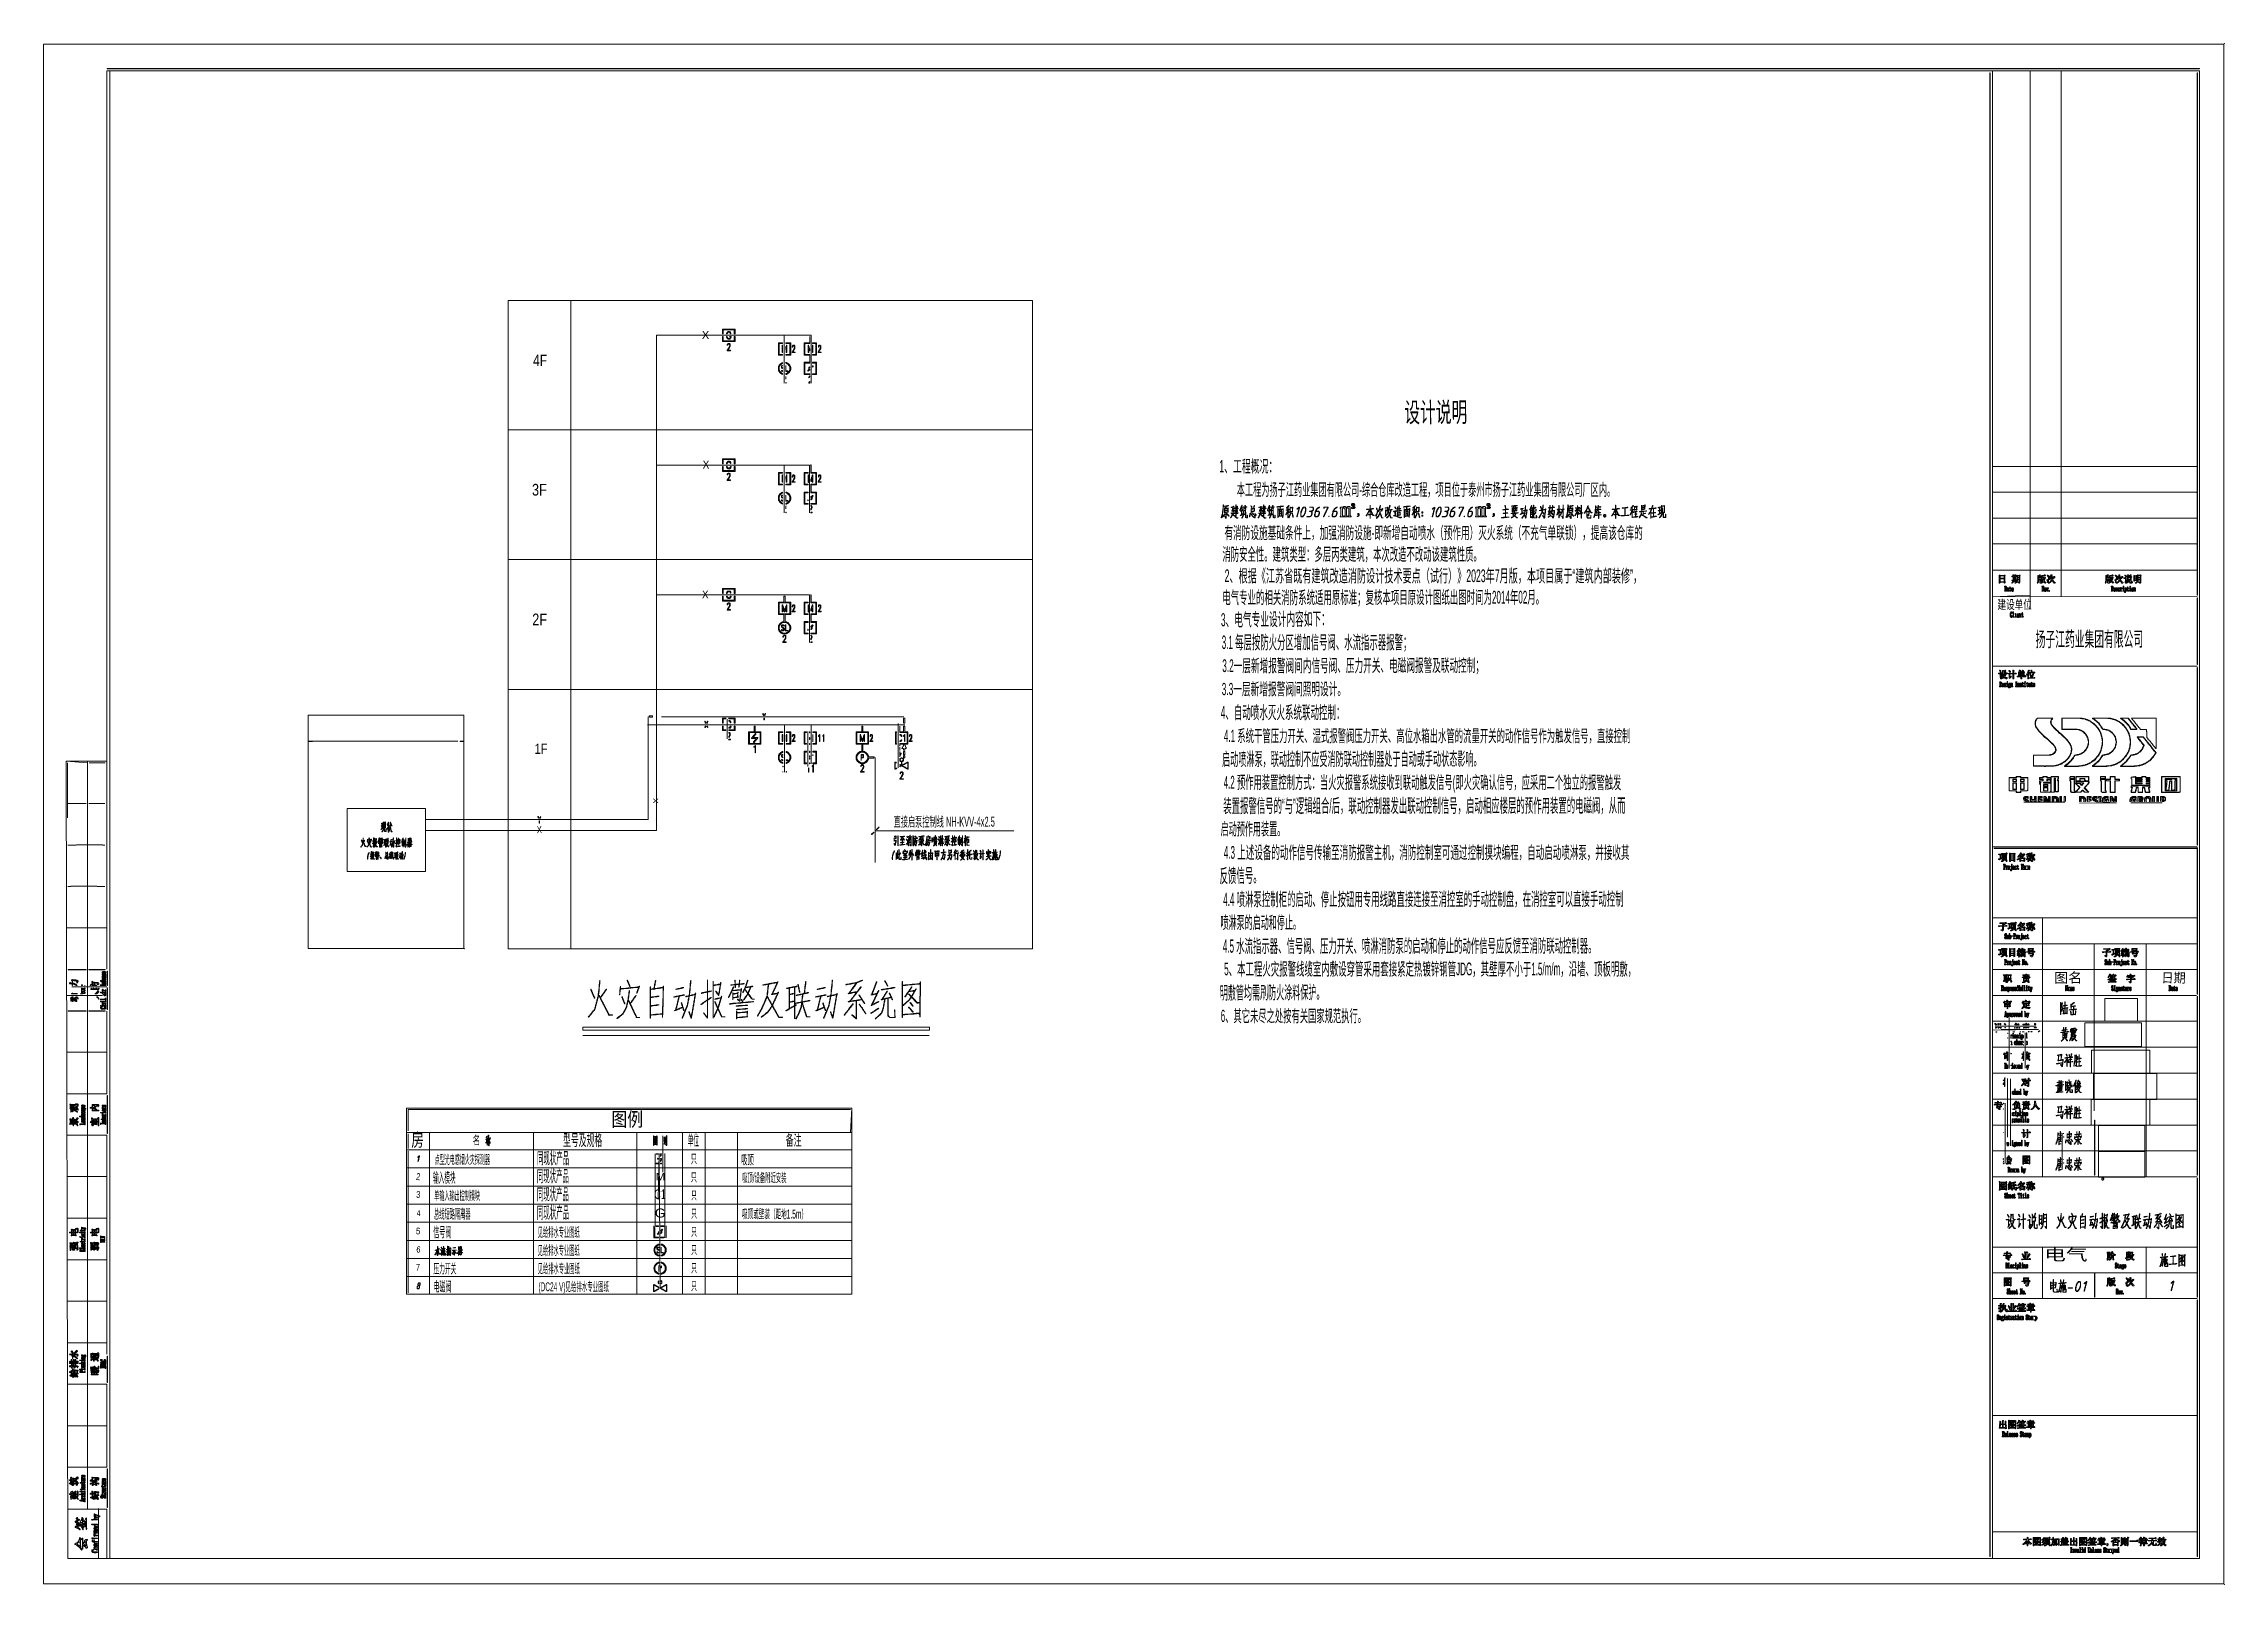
# Model space of a CAD drawing. Header units: millimetres. Extents: x 24 to 865, y 18 to 612.
import ezdxf

# ---------------------------------------------------------------- set-up
doc = ezdxf.new("R2010")
doc.units = ezdxf.units.MM
for name, color, linetype, lineweight in [('OCR_TEXT', 6, 'CONTINUOUS', 0), ('SIGNATURE_OVERLAY', 6, 'CONTINUOUS', 0), ('TRACE_CURVE', 6, 'CONTINUOUS', 0), ('TRACE_STRAIGHT', 5, 'CONTINUOUS', 0), ('TRACE_TEXT_SYMBOL', 6, 'CONTINUOUS', 0)]:
    doc.layers.add(name, color=color, linetype=linetype, lineweight=lineweight)
doc.styles.add('wqy-unicode', font='wqy-unicode')
picture_1 = doc.add_image_def('image1.png', size_in_pixel=(144, 100))
picture_2 = doc.add_image_def('image2.png', size_in_pixel=(250, 104))
picture_3 = doc.add_image_def('image3.png', size_in_pixel=(257, 102))
picture_4 = doc.add_image_def('image4.png', size_in_pixel=(280, 114))
picture_5 = doc.add_image_def('image5.png', size_in_pixel=(257, 113))
picture_6 = doc.add_image_def('image6.png', size_in_pixel=(205, 113))
picture_7 = doc.add_image_def('image7.png', size_in_pixel=(205, 113))

msp = doc.modelspace()

# ---------------------------------------------------------------- texts
at = {"layer": 'OCR_TEXT', "color": 6, "style": 'wqy-unicode'}
for s, height, width, p in [('X', 3.14, 1.04604, (278.27, 498.08)), ('4F', 4.44, 0.776891, (213.23, 487.65)), ('X', 3.07, 0.941989, (278.62, 448.14)), ('1、工程概况：', 4.713, 0.519661, (477.86, 446.72)), ('3F', 4.509, 0.814881, (212.8, 437.75)), ('本工程为扬子江药业集团有限公司-综合仓库改造工程，项目位于泰州市扬子江药业集团有限公司厂区内。', 4.7135, 0.477375, (484.6, 437.7)), ('有消防设施基础条件上，加强消防设施-即新增自动喷水（预作用）灭火系统（不充气单联锁），提高该仓库的', 4.7135, 0.506039, (479.82, 421.06)), ('消防安全性。建筑类型：多层丙类建筑，本次改造不改动该建筑性质。', 4.9184, 0.468591, (479.06, 412.69)), ('2、根据《江苏省既有建筑改造消防设计技术要点（试行）》2023年7月版，本项目属于“建筑内部装修”，', 4.9184, 0.510196, (479.9, 404.37)), ('X', 3.01, 0.937361, (278.36, 398.12)), ('建设单位', 3.484, 0.680049, (777.94, 394.01)), ('2F', 4.577, 0.806073, (212.89, 387.67)), ('3.1 每层按防火分区增加信号阀、水流指示器报警；', 5.1916, 0.445281, (478.8, 378.59)), ('3.3一层新增报警阀间照明设计。', 4.7135, 0.507155, (478.8, 360.81)), ('4、自动喷水灭火系统联动控制：', 4.9867, 0.47069, (478.42, 351.67)), ('4.1 系统干管压力开关、湿式报警阀压力开关、高位水箱出水管的流量开关的动作信号作为触发信号，直接控制', 4.7135, 0.488823, (479.64, 342.77)), ('1F', 3.962, 0.797135, (213.83, 338.15)), ('X', 1.64, 1.670758, (259.26, 319.2)), ('直接启泵控制线 NH-KVV-4x2.5', 3.8254, 0.517095, (352.26, 310.1)), ('启动预作用装置。', 4.85, 0.458671, (478.36, 306.8)), ('4.3 上述设备的动作信号传输至消防报警主机，消防控制室可通过控制摸块编程，自动启动喷淋泵，并接收其', 4.9184, 0.477468, (479.56, 297.7)), ('喷淋泵的启动和停止。', 4.85, 0.456751, (478.34, 270.72)), ('5、本工程火灾报警线缆室内敷设穿管采用套接紧定热镀锌钢管JDG，其壁厚不小于1.5/m/m，沿墙、顶板明敷，', 4.9184, 0.471901, (479.73, 252.78)), ('图名', 3.825, 1.038204, (799.8, 249.93)), ('6、其它未尽之处按有关国家规范执行。', 4.7135, 0.484308, (478.43, 234.78)), ('图例', 5.465, 0.82082, (243.43, 194.56)), ('房', 5.12, 0.691987, (166.28, 186.78)), ('名', 3.28, 0.643748, (189.9, 187.55)), ('同现状产品', 4.577, 0.384014, (214.79, 180.02)), ('型号及规格', 4.509, 0.477638, (224.81, 187.01)), ('单位', 4.167, 0.37376, (272.86, 187.12)), ('备注', 4.167, 0.52833, (310.62, 187.12)), ('输入模块', 3.962, 0.389853, (174.65, 172.8)), ('点型光电感烟火灾探测器', 3.4156, 0.404442, (175.31, 180.05)), ('同现状产品', 4.577, 0.384014, (214.71, 173.1)), ('只', 3.48, 0.491301, (274.06, 180.32)), ('只', 3.28, 0.522007, (274.06, 173.28)), ('吸顶', 3.689, 0.474901, (293.44, 179.84)), ('吸顶/设备附近安装', 3.484, 0.420894, (293.85, 173.05)), ('单输入输出控制模块', 3.484, 0.402461, (175.1, 166.14)), ('同现状产品', 4.577, 0.384014, (214.71, 166.09)), ('C1', 3.689, 0.706448, (259.98, 166.53)), ('M', 2.87, 1.118117, (260.58, 173.72)), ('只', 3.21, 0.464325, (274.23, 166.34)), ('4', 2.19, 0.704506, (168.34, 160.01)), ('总线短路隔离器', 3.757, 0.385309, (174.97, 158.92)), ('同现状产品', 4.645, 0.383156, (214.71, 159.01)), ('G', 3.48, 1.159156, (260.15, 159.39)), ('只', 3.28, 0.505169, (274.15, 159.26)), ('信号阀', 3.962, 0.420576, (174.71, 151.78)), ('见给排水专业图纸', 3.689, 0.391475, (215.01, 151.9)), ('只', 3.28, 0.505169, (274.15, 152.26)), ('见给排水专业图纸', 3.689, 0.391475, (215.01, 144.9)), ('只', 3.28, 0.505169, (274.15, 145.25)), ('电气', 4.509, 1.362284, (795.93, 142.87)), ('7', 2.6, 0.781293, (168.08, 138.9)), ('压力开关', 3.757, 0.420107, (174.82, 137.82)), ('电磁阀', 3.894, 0.423007, (174.8, 130.84)), ('见给排水专业图纸', 3.689, 0.393339, (215.01, 137.89)), ('(DC24 V)见给排水专业图纸', 3.4156, 0.438194, (215.31, 131)), ('只', 3.35, 0.494859, (274.15, 138.26)), ('只', 3.28, 0.505169, (274.15, 131.33))]:
    msp.add_text(s, height=height, dxfattribs=dict(at, width=width)).set_placement(p)
for s, height, rotation, width, p in [('设计说明', 7.583, 0.35367, 0.587391, (549.21, 466.04)), ('电气专业的相关消防系统适用原标准；复核本项目原设计图纸出图时间为2014年02月。', 4.9184, 0.07369, 0.472013, (479.01, 395.97)), ('3、电气专业设计内容如下：', 5.0555, 0.58344, 0.473673, (478.51, 387.33)), ('扬子江药业集团有限公司', 5.7381, 0.2154, 0.468782, (792.7, 379.49)), ('3.2一层新增报警阀间内信号阀、压力开关、电磁阀报警及联动控制；', 4.9184, 0.09264, 0.483338, (479, 369.7)), ('启动喷淋泵，联动控制不应受消防联动控制器处于自动或手动状态影响。', 5.1233, 0.09124, 0.436137, (478.93, 333.57)), ('4.2 预作用装置控制方式：当火灾报警系统接收到联动触发信号(即火灾确认信号，应采用二个独立的报警触发', 4.9184, -0.02907, 0.464731, (479.55, 324.76)), ('装置报警信号的“与”逻辑组合/后，联动控制器发出联动控制信号，启动相应楼层的预作用装置的电磁阀，从而', 5.3283, 0.05796, 0.434187, (479.38, 315.48)), ('X', 2.64, 2.48955, 0.683579, (214.73, 307.58)), ('反馈信号。', 5.397, 0.89986, 0.429875, (477.98, 288.43)), ('4.4 喷淋泵控制柜的启动、停止按钮用专用线路直接连接至消控室的手动控制盘，在消控室可以直接手动控制', 5.1233, 0.05793, 0.4522, (479.38, 279.53)), ('4.5 水流指示器、信号阀、压力开关、喷淋消防泵的启动和停止的动作信号应反馈至消防联动控制器。', 5.1233, 0.0637, 0.450517, (479.23, 261.49)), ('日期', 3.679, -0.75884, 0.934337, (841.14, 250.07)), ('明敷管均需刷防火涂料保护。', 5.055, 0.34037, 0.438384, (478.09, 243.52)), ('2', 2.69, -7.43141, 0.776546, (167.98, 173.94)), ('3', 2.64, -2.48955, 0.77909, (168.12, 167.01)), ('吸顶或壁装（距地1.5m）', 3.4839, -0.39927, 0.440869, (293.81, 159.13)), ('5', 2.54, -4.57392, 0.908403, (167.95, 152.98)), ('6', 2.47, -5.44033, 0.763366, (168.12, 145.96))]:
    msp.add_text(s, height=height, rotation=rotation, dxfattribs=dict(at, width=width)).set_placement(p)

# ---------------------------------------------------------------- linework, layer by layer
at = {"layer": 'TRACE_CURVE', "color": 6}
for points in [[(48.96, 602.45), (48.96, 602.28), (855.9, 602.28), (855.9, 602.45)], [(774.98, 600.7), (774.98, 28.73), (775.16, 28.73), (775.16, 600.7)], [(854.94, 600.7), (854.94, 449.1), (855.11, 448.93), (854.94, 448.75), (854.94, 439.21), (855.03, 439.12), (854.85, 438.94), (854.94, 438.85), (854.94, 429.13), (855.03, 429.05), (854.94, 428.96), (854.94, 419.24), (855.03, 419.15), (854.85, 418.97), (854.94, 418.89), (854.94, 409.08), (855.03, 408.99), (854.94, 408.9), (854.94, 399.36), (855.11, 399.36), (855.11, 600.7)], [(854.94, 371.51), (854.94, 302.93), (855.11, 302.93), (855.11, 371.51)], [(854.94, 301.88), (854.85, 301.79), (776.73, 301.79), (776.73, 301.71), (854.85, 301.71), (854.94, 301.62), (854.94, 275.17), (855.11, 275), (854.94, 274.82), (854.94, 265.1), (855.03, 265.01), (854.94, 264.92), (854.94, 255.12), (855.03, 255.03), (854.94, 254.94), (854.94, 245.48), (855.03, 245.48), (855.11, 245.39), (855.11, 301.88)], [(855.11, 244.69), (855.03, 244.61), (854.94, 244.61), (854.94, 235.15), (855.03, 235.06), (854.94, 234.97), (854.94, 225.16), (855.11, 224.99), (854.94, 224.81), (854.94, 215.09), (855.03, 215), (854.94, 214.92), (854.94, 205.2), (855.11, 205.02), (854.94, 204.85), (854.94, 195.12), (855.03, 195.04), (854.94, 194.95), (854.94, 185.14), (855.03, 185.05), (854.94, 184.97), (854.94, 175.68), (855.11, 175.68)], [(854.94, 174.63), (854.94, 148.09), (855.11, 147.92), (854.94, 147.74), (854.94, 138.11), (855.03, 138.02), (854.94, 137.94), (854.94, 128.65), (855.11, 128.65), (855.11, 174.63)], [(854.94, 127.6), (854.94, 83.29), (855.11, 83.11), (854.94, 82.94), (854.94, 38.36), (855.11, 38.18), (854.94, 38.01), (854.94, 28.73), (855.11, 28.73), (855.11, 127.6)]]:
    msp.add_lwpolyline(points, close=True, dxfattribs=at)
at = {"layer": 'TRACE_STRAIGHT', "color": 5}
for p, q in [((24.47, 611.85), (865.28, 611.85)), ((24.47, 611.85), (24.47, 18.13)), ((865.28, 611.85), (865.28, 18.13)), ((48.9, 601.46), (855.9, 601.46)), ((48.9, 601.46), (48.9, 255.13)), ((49.96, 601.46), (49.96, 27.88)), ((775.99, 601.46), (775.99, 27.88)), ((790.49, 601.46), (790.49, 394.1)), ((802.51, 601.46), (802.51, 398.77)), ((855.9, 601.46), (855.9, 27.88)), ((203.61, 513), (203.61, 263.05)), ((203.61, 513), (405.78, 513)), ((227.74, 513.12), (227.74, 263.05)), ((405.78, 513), (405.78, 263.05)), ((260.79, 499.62), (260.79, 308.58)), ((260.79, 499.62), (320.45, 499.62)), ((310.02, 499.62), (310.02, 481.07)), ((320.45, 499.62), (320.45, 481.07)), ((203.61, 463.08), (405.78, 463.08)), ((260.79, 449.47), (319.84, 449.47)), ((310.01, 449.47), (310.01, 431.15)), ((319.84, 449.47), (319.84, 431.15)), ((775.98, 448.9), (854.89, 448.9)), ((775.99, 439.1), (854.73, 439.1)), ((775.99, 429.01), (854.73, 429.01)), ((203.61, 413.09), (405.78, 413.09)), ((775.99, 419.15), (854.73, 419.15)), ((775.99, 408.98), (854.73, 408.98)), ((260.79, 399.47), (319.84, 399.47)), ((319.84, 399.47), (319.84, 381.14)), ((775.98, 398.74), (790.49, 399.33)), ((775.98, 398.74), (854.89, 398.82)), ((775.98, 372.02), (854.89, 372.02)), ((203.61, 363), (405.78, 363)), ((126.55, 353.12), (126.55, 263.14)), ((126.55, 353.12), (186.54, 353.12)), ((186.54, 353.12), (186.54, 263.14)), ((257.39, 349.4), (356.53, 349.4)), ((257.55, 352.5), (257.55, 312.84)), ((262.78, 352.4), (356.26, 352.4)), ((288.13, 351.54), (288.13, 343.92)), ((310.16, 349.4), (310.16, 331.13)), ((319.22, 346.72), (319.22, 333.24)), ((320.45, 349.4), (320.45, 334.37)), ((353.99, 349.84), (353.99, 332.8)), ((128.21, 343.09), (184.26, 343.09)), ((345.12, 336.77), (345.12, 296.32)), ((33.13, 335.3), (33.76, 27.88)), ((33.13, 335.3), (48.9, 335.3)), ((33.13, 335.3), (41.43, 334.69)), ((41.43, 335.3), (41.43, 46.97)), ((815.96, 319.72), (823.84, 319.25)), ((141.48, 317.09), (171.73, 317.09)), ((141.48, 317.09), (141.48, 292.77)), ((171.7, 312.84), (257.55, 312.84)), ((171.73, 317.09), (171.73, 292.77)), ((788.09, 319.51), (803.94, 319.51)), ((809.57, 319.15), (823.84, 319.25)), ((829.41, 319.23), (841.42, 319.23)), ((37.13, 303.11), (47.12, 303.11)), ((171.73, 308.58), (260.79, 308.58)), ((345.12, 308.45), (398.61, 308.45)), ((775.98, 302.37), (854.89, 302.37)), ((35.03, 287.17), (45.02, 287.17)), ((141.48, 292.77), (171.73, 292.77)), ((33.26, 271.14), (48.9, 271.14)), ((775.98, 275), (854.89, 275)), ((795.3, 275), (795.3, 175.14)), ((126.55, 263.14), (186.54, 263.14)), ((203.61, 263.05), (405.78, 263.05)), ((775.99, 264.98), (854.73, 264.98)), ((815.27, 264.98), (815.27, 200.55)), ((835.32, 264.98), (835.32, 175.14)), ((775.99, 255.02), (854.73, 255.02)), ((33.32, 245), (47.12, 245)), ((35.38, 248.33), (48.82, 248.33)), ((775.99, 245.03), (854.73, 245.03)), ((48.87, 238.92), (48.87, 207.12)), ((782.51, 236.46), (782.51, 216.84)), ((232.38, 229.55), (366.01, 229.55)), ((775.99, 235.07), (854.73, 235.07)), ((775.99, 231.64), (793.75, 231.84)), ((777.08, 233.13), (792.85, 233.13)), ((779.32, 232.03), (793.75, 231.84)), ((788.6, 230.59), (788.6, 217.02)), ((33.36, 223.15), (48.9, 223.15)), ((775.98, 225.02), (854.89, 225.02)), ((775.99, 215.02), (854.74, 215.02)), ((781.81, 212.99), (781.81, 190.4)), ((782.99, 212.82), (782.99, 187.07)), ((33.39, 207.12), (48.87, 207.12)), ((775.98, 205.03), (854.89, 205.03)), ((780.93, 203.53), (780.93, 180.28)), ((164.42, 201.57), (336.21, 201.57)), ((164.42, 201.57), (164.42, 129.82)), ((335.59, 192.21), (336.21, 201.57)), ((336.21, 201.57), (336.21, 129.82)), ((775.99, 194.99), (854.73, 194.99)), ((33.42, 191.1), (48.86, 191.1)), ((48.86, 191.1), (48.86, 106.67)), ((164.38, 185.55), (336.21, 185.55)), ((164.42, 192.21), (336.21, 192.21)), ((173.32, 192.21), (173.32, 129.82)), ((213.34, 192.21), (213.34, 129.82)), ((253.28, 192.21), (253.28, 129.82)), ((263.3, 190.83), (263.3, 176.82)), ((270.88, 192.21), (270.88, 129.82)), ((279.64, 192.21), (279.64, 129.82)), ((292.07, 192.21), (292.07, 129.82)), ((775.99, 185.09), (854.73, 185.09)), ((802.87, 191.88), (802.87, 177.87)), ((164.38, 178.54), (336.21, 178.54)), ((260.3, 184), (260.3, 155.89)), ((261.47, 166.4), (261.84, 184.09)), ((261.84, 184.09), (262.21, 131.9)), ((264.07, 184.05), (264.07, 151.51)), ((33.46, 175.16), (48.86, 175.16)), ((164.38, 171.53), (336.21, 171.53)), ((775.98, 175.14), (854.89, 175.14)), ((164.38, 164.53), (336.21, 164.53)), ((33.49, 159.13), (48.9, 159.13)), ((164.38, 157.61), (336.21, 157.61)), ((33.52, 143.1), (48.9, 143.1)), ((164.38, 150.53), (336.21, 150.53)), ((164.38, 143.61), (336.21, 143.61)), ((775.98, 147.96), (854.89, 147.96)), ((795.3, 147.96), (795.3, 128.15)), ((835.32, 147.96), (835.32, 128.15)), ((164.38, 136.6), (336.21, 136.6)), ((775.99, 138.01), (854.73, 138.01)), ((33.55, 127.16), (48.86, 127.16)), ((164.42, 129.82), (336.21, 129.82)), ((775.98, 128.15), (854.89, 128.15)), ((33.59, 111.14), (48.9, 111.14)), ((33.62, 95.11), (48.9, 95.11)), ((48.9, 95.11), (48.9, 63.14)), ((33.65, 79.08), (48.9, 79.08)), ((775.98, 83.1), (854.89, 83.1)), ((33.68, 63.14), (48.9, 63.14)), ((33.72, 46.97), (48.9, 46.97)), ((45.63, 47.2), (45.63, 27.76)), ((48.9, 46.97), (48.9, 27.88)), ((775.98, 38.2), (854.89, 38.2)), ((33.76, 27.88), (855.9, 27.88)), ((24.47, 18.13), (865.28, 18.13))]:
    msp.add_line(p, q, dxfattribs=at)
at = {"layer": 'TRACE_TEXT_SYMBOL', "color": 6}
for points in [[(865.36, 612), (865.45, 611.91), (865.45, 612)], [(286.29, 501.91), (286.29, 500.16), (286.56, 500.16), (286.56, 501.56), (286.64, 501.65), (290.67, 501.65), (290.76, 501.56), (290.76, 500.16), (291.11, 500.16), (291.11, 501.91)], [(286.29, 499.11), (286.29, 497.09), (291.11, 497.09), (291.11, 499.11), (290.76, 499.11), (290.76, 497.44), (290.67, 497.36), (286.64, 497.36), (286.56, 497.44), (286.56, 499.11)], [(287.78, 499.11), (287.78, 499.02), (287.87, 498.93), (287.87, 498.76), (287.96, 498.67), (287.96, 498.5), (288.4, 498.06), (289.1, 498.06), (289.53, 498.5), (289.53, 498.67), (289.62, 498.76), (289.62, 499.11), (288.92, 499.11), (288.92, 499.02), (289.27, 499.02), (289.36, 498.93), (289.36, 498.85), (289.27, 498.76), (289.27, 498.67), (289.18, 498.58), (289.18, 498.5), (289.01, 498.32), (288.48, 498.32), (288.31, 498.5), (288.31, 498.58), (288.22, 498.67), (288.22, 498.76), (288.13, 498.85), (288.13, 498.93), (288.05, 499.02), (288.05, 499.11)], [(288.48, 501.04), (288.22, 500.77), (288.13, 500.77), (288.05, 500.69), (288.05, 500.6), (287.96, 500.51), (287.96, 500.33), (287.87, 500.25), (287.87, 500.16), (288.13, 500.16), (288.13, 500.25), (288.31, 500.42), (288.31, 500.51), (288.48, 500.69), (288.57, 500.69), (288.66, 500.77), (288.83, 500.77), (288.92, 500.69), (289.01, 500.69), (289.27, 500.42), (289.27, 500.33), (289.36, 500.25), (289.36, 500.16), (289.53, 500.16), (289.53, 500.51), (289.36, 500.69), (289.36, 500.77), (289.27, 500.86), (289.18, 500.86), (289.01, 501.04)], [(288.48, 496.39), (288.4, 496.31), (288.31, 496.31), (288.22, 496.22), (288.22, 496.13), (288.13, 496.04), (288.13, 495.69), (288.31, 495.69), (288.31, 495.96), (288.48, 496.13), (288.92, 496.13), (289.01, 496.04), (289.01, 495.96), (289.1, 495.87), (289.1, 495.52), (289.01, 495.43), (289.01, 495.34), (288.92, 495.26), (288.92, 495.08), (288.75, 494.91), (288.75, 494.82), (288.66, 494.73), (288.66, 494.64), (288.48, 494.47), (288.48, 494.38), (288.31, 494.2), (288.31, 494.12), (288.13, 493.94), (288.13, 493.85), (288.05, 493.77), (288.05, 493.59), (289.27, 493.59), (289.36, 493.68), (289.36, 493.85), (288.48, 493.85), (288.4, 493.94), (288.48, 494.03), (288.48, 494.12), (288.66, 494.29), (288.66, 494.38), (288.83, 494.55), (288.83, 494.64), (288.92, 494.73), (288.92, 494.82), (289.01, 494.91), (289.01, 494.99), (289.1, 495.08), (289.1, 495.17), (289.18, 495.26), (289.18, 495.43), (289.27, 495.52), (289.27, 495.96), (289.18, 496.04), (289.18, 496.13), (288.92, 496.39)], [(307.84, 496.66), (307.84, 491.84), (309.41, 491.84), (309.41, 492.19), (308.19, 492.19), (308.1, 492.28), (308.1, 496.31), (308.19, 496.39), (309.41, 496.39), (309.41, 496.66)], [(310.64, 496.66), (310.64, 496.39), (312.22, 496.39), (312.3, 496.31), (312.3, 492.28), (312.22, 492.19), (310.64, 492.19), (310.64, 491.84), (312.57, 491.84), (312.57, 496.66)], [(319.92, 499.11), (319.92, 496.74), (319.84, 496.66), (317.82, 496.66), (317.82, 491.84), (319.84, 491.84), (319.92, 491.75), (319.92, 489.21), (319.84, 489.12), (317.82, 489.12), (317.82, 484.4), (319.92, 484.4), (319.92, 484.66), (318.17, 484.66), (318.08, 484.75), (318.08, 488.77), (318.17, 488.86), (319.92, 488.86), (319.92, 492.19), (318.17, 492.19), (318.08, 492.28), (318.08, 496.31), (318.17, 496.39), (319.92, 496.39)], [(320.97, 496.66), (320.97, 496.39), (322.2, 496.39), (322.29, 496.31), (322.29, 492.28), (322.2, 492.19), (320.97, 492.19), (320.97, 491.84), (322.55, 491.84), (322.55, 496.66)], [(309.41, 489.04), (309.33, 488.95), (309.24, 488.95), (309.15, 488.86), (308.98, 488.86), (308.71, 488.6), (308.63, 488.6), (308.36, 488.34), (308.36, 488.25), (308.1, 487.99), (308.1, 487.81), (308.01, 487.72), (308.01, 487.64), (307.93, 487.55), (307.93, 487.37), (307.84, 487.29), (307.84, 486.23), (307.93, 486.15), (307.93, 485.97), (308.01, 485.88), (308.01, 485.71), (308.1, 485.62), (308.1, 485.53), (308.28, 485.36), (308.28, 485.27), (308.71, 484.83), (308.8, 484.83), (308.98, 484.66), (309.06, 484.66), (309.15, 484.57), (309.33, 484.57), (309.41, 484.48), (309.41, 484.83), (309.24, 484.83), (308.98, 485.1), (308.89, 485.1), (308.54, 485.45), (308.54, 485.53), (308.36, 485.71), (308.36, 485.8), (308.28, 485.88), (308.28, 485.97), (308.19, 486.06), (308.19, 486.23), (308.1, 486.32), (308.1, 487.29), (308.19, 487.37), (308.19, 487.46), (308.28, 487.55), (308.28, 487.64), (308.36, 487.72), (308.36, 487.81), (308.54, 487.99), (308.54, 488.07), (308.89, 488.42), (308.98, 488.42), (309.15, 488.6), (309.24, 488.6), (309.33, 488.69), (309.41, 488.69)], [(309.24, 487.9), (309.15, 487.81), (309.06, 487.81), (309.06, 487.72), (308.98, 487.64), (308.98, 487.11), (309.33, 486.76), (309.41, 486.76), (309.41, 487.02), (309.33, 487.11), (309.24, 487.11), (309.06, 487.29), (309.06, 487.46), (309.33, 487.72), (309.41, 487.72), (309.41, 487.9)], [(309.33, 495.69), (309.33, 492.89), (309.41, 492.89), (309.41, 495.69)], [(310.99, 495.69), (310.99, 495.61), (310.9, 495.52), (310.9, 495.34), (310.82, 495.26), (310.82, 495.17), (310.73, 495.08), (310.73, 494.91), (310.64, 494.82), (310.64, 494.03), (310.64, 494.12), (310.73, 494.2), (310.82, 494.12), (310.82, 492.89), (311.08, 492.89), (311.08, 495.69)], [(310.64, 487.9), (310.64, 485.62), (311.43, 485.62), (311.43, 485.8), (310.73, 485.8), (310.64, 485.88)], [(313.53, 495.69), (313.27, 495.43), (313.27, 495.17), (313.18, 495.08), (313.18, 494.99), (313.27, 494.91), (313.36, 494.91), (313.36, 495.17), (313.44, 495.26), (313.44, 495.34), (313.53, 495.43), (313.88, 495.43), (313.97, 495.34), (313.97, 495.26), (314.06, 495.17), (314.06, 494.73), (313.97, 494.64), (313.97, 494.55), (313.88, 494.47), (313.88, 494.29), (313.79, 494.2), (313.79, 494.12), (313.62, 493.94), (313.62, 493.85), (313.53, 493.77), (313.53, 493.68), (313.44, 493.59), (313.44, 493.5), (313.36, 493.42), (313.36, 493.33), (313.27, 493.24), (313.27, 493.15), (313.18, 493.07), (313.18, 492.89), (314.32, 492.89), (314.32, 493.07), (313.53, 493.07), (313.44, 493.15), (313.53, 493.24), (313.53, 493.33), (313.62, 493.42), (313.62, 493.5), (313.71, 493.59), (313.71, 493.68), (313.79, 493.77), (313.79, 493.85), (313.97, 494.03), (313.97, 494.12), (314.06, 494.2), (314.06, 494.38), (314.14, 494.47), (314.14, 494.64), (314.23, 494.73), (314.23, 495.17), (314.14, 495.26), (314.14, 495.43), (313.88, 495.69)], [(319.31, 495.69), (319.31, 492.89), (319.57, 492.89), (319.57, 494.12), (319.66, 494.2), (319.75, 494.12), (319.75, 493.94), (319.84, 493.85), (319.84, 493.68), (319.92, 493.59), (319.92, 493.5), (319.92, 494.29), (319.84, 494.38), (319.84, 494.55), (319.75, 494.64), (319.75, 494.82), (319.66, 494.91), (319.66, 494.99), (319.57, 495.08), (319.57, 495.26), (319.49, 495.34), (319.49, 495.52), (319.4, 495.61), (319.4, 495.69)], [(320.97, 495.69), (320.97, 492.89), (321.06, 492.89), (321.06, 495.69)], [(320.97, 489.12), (320.97, 488.86), (322.2, 488.86), (322.29, 488.77), (322.29, 484.75), (322.2, 484.66), (320.97, 484.66), (320.97, 484.4), (322.55, 484.4), (322.55, 489.12)], [(320.97, 487.81), (320.97, 487.29), (321.24, 487.55), (321.24, 487.64), (321.06, 487.81)], [(323.51, 495.69), (323.34, 495.52), (323.34, 495.43), (323.25, 495.34), (323.25, 494.91), (323.34, 494.91), (323.43, 494.99), (323.43, 495.26), (323.6, 495.43), (323.86, 495.43), (324.04, 495.26), (324.04, 494.73), (323.95, 494.64), (323.95, 494.47), (323.86, 494.38), (323.86, 494.29), (323.78, 494.2), (323.78, 494.12), (323.69, 494.03), (323.69, 493.94), (323.6, 493.85), (323.6, 493.77), (323.43, 493.59), (323.43, 493.5), (323.34, 493.42), (323.34, 493.33), (323.25, 493.24), (323.25, 493.15), (323.16, 493.07), (323.16, 492.89), (324.3, 492.89), (324.3, 493.07), (323.51, 493.07), (323.43, 493.15), (323.51, 493.24), (323.51, 493.33), (323.6, 493.42), (323.6, 493.5), (323.69, 493.59), (323.69, 493.68), (323.86, 493.85), (323.86, 493.94), (323.95, 494.03), (323.95, 494.12), (324.04, 494.2), (324.04, 494.38), (324.13, 494.47), (324.13, 494.55), (324.21, 494.64), (324.21, 495.26), (324.13, 495.34), (324.13, 495.43), (323.86, 495.69)], [(308.98, 485.97), (308.98, 485.88), (309.06, 485.8), (309.06, 485.71), (309.15, 485.71), (309.24, 485.62), (309.41, 485.62), (309.41, 485.8), (309.24, 485.97)], [(310.64, 483.69), (310.64, 482.64), (310.64, 482.73), (310.73, 482.82), (310.73, 483.61)], [(310.64, 481.33), (310.64, 481.07), (310.82, 481.07), (310.82, 481.33)], [(319.92, 487.37), (319.84, 487.29), (319.75, 487.29), (319.57, 487.11), (319.57, 486.41), (319.14, 485.97), (319.14, 485.88), (319.31, 485.71), (319.75, 486.15), (319.92, 486.15), (319.92, 486.41), (319.75, 486.59), (319.75, 486.94), (319.92, 487.11)], [(319.92, 483.87), (319.84, 483.78), (319.75, 483.78), (319.75, 483.69), (319.66, 483.61), (319.66, 483.43), (319.57, 483.34), (319.57, 483.26), (319.66, 483.17), (319.75, 483.17), (319.75, 483.26), (319.84, 483.34), (319.84, 483.52), (319.92, 483.61)], [(319.92, 481.86), (319.92, 481.77), (319.75, 481.59), (319.75, 481.51), (319.57, 481.33), (319.57, 481.07), (319.92, 481.07)], [(286.29, 451.9), (286.29, 449.98), (286.56, 449.98), (286.56, 451.55), (286.64, 451.64), (290.67, 451.64), (290.76, 451.55), (290.76, 449.98), (291.11, 449.98), (291.11, 451.9)], [(286.29, 448.93), (286.29, 447.09), (291.11, 447.09), (291.11, 448.93), (290.76, 448.93), (290.76, 447.53), (290.67, 447.44), (286.64, 447.44), (286.56, 447.53), (286.56, 448.93)], [(288.48, 451.03), (288.31, 450.85), (288.22, 450.85), (288.22, 450.77), (287.96, 450.5), (287.96, 450.33), (287.87, 450.24), (287.87, 450.06), (287.78, 449.98), (288.05, 449.98), (288.13, 450.06), (288.13, 450.24), (288.22, 450.33), (288.22, 450.42), (288.57, 450.77), (288.83, 450.77), (288.92, 450.68), (289.01, 450.68), (289.27, 450.42), (289.27, 450.33), (289.36, 450.24), (289.36, 450.15), (289.53, 450.15), (289.53, 450.42), (289.45, 450.5), (289.45, 450.59), (289.36, 450.68), (289.36, 450.77), (289.27, 450.85), (289.18, 450.85), (289.01, 451.03)], [(287.87, 448.93), (287.87, 448.75), (287.96, 448.66), (287.96, 448.49), (288.22, 448.23), (288.22, 448.14), (288.31, 448.14), (288.4, 448.05), (289.1, 448.05), (289.18, 448.14), (289.27, 448.14), (289.27, 448.23), (289.45, 448.4), (289.45, 448.49), (289.53, 448.58), (289.53, 448.66), (289.62, 448.75), (289.62, 448.93), (289.36, 448.93), (289.36, 448.84), (289.27, 448.75), (289.27, 448.66), (288.92, 448.31), (288.48, 448.31), (288.31, 448.49), (288.31, 448.58), (288.22, 448.66), (288.22, 448.75), (288.13, 448.84), (288.13, 448.93)], [(288.4, 446.39), (288.22, 446.21), (288.22, 446.12), (288.13, 446.04), (288.13, 445.69), (288.31, 445.69), (288.31, 445.95), (288.57, 446.21), (288.83, 446.21), (289.01, 446.04), (289.01, 445.95), (289.1, 445.86), (289.1, 445.51), (289.01, 445.42), (289.01, 445.34), (288.92, 445.25), (288.92, 445.16), (288.83, 445.07), (288.83, 444.99), (288.75, 444.9), (288.75, 444.81), (288.66, 444.72), (288.66, 444.64), (288.48, 444.46), (288.48, 444.37), (288.31, 444.2), (288.31, 444.11), (288.22, 444.02), (288.22, 443.93), (288.05, 443.76), (288.05, 443.58), (289.36, 443.58), (289.36, 443.85), (288.48, 443.85), (288.4, 443.93), (288.48, 444.02), (288.48, 444.11), (288.66, 444.28), (288.66, 444.37), (288.83, 444.55), (288.83, 444.64), (288.92, 444.72), (288.92, 444.81), (289.01, 444.9), (289.01, 444.99), (289.1, 445.07), (289.1, 445.16), (289.18, 445.25), (289.18, 445.42), (289.27, 445.51), (289.27, 445.95), (289.18, 446.04), (289.18, 446.12), (289.1, 446.21), (289.1, 446.3), (289.01, 446.3), (288.92, 446.39)], [(307.84, 446.65), (307.84, 441.83), (309.41, 441.83), (309.41, 442.18), (308.19, 442.18), (308.1, 442.27), (308.1, 446.3), (308.19, 446.39), (309.41, 446.39), (309.41, 446.65)], [(310.64, 446.65), (310.64, 446.39), (312.22, 446.39), (312.3, 446.3), (312.3, 442.27), (312.22, 442.18), (310.64, 442.18), (310.64, 441.83), (312.57, 441.83), (312.57, 446.65)], [(317.82, 446.65), (317.82, 441.83), (319.31, 441.83), (319.31, 442.18), (318.17, 442.18), (318.08, 442.27), (318.08, 446.3), (318.17, 446.39), (319.31, 446.39), (319.31, 446.65)], [(320.27, 449.54), (320.36, 449.45), (320.36, 446.39), (322.2, 446.39), (322.29, 446.3), (322.29, 442.27), (322.2, 442.18), (320.36, 442.18), (320.36, 438.85), (322.2, 438.85), (322.29, 438.77), (322.29, 434.74), (322.2, 434.65), (320.36, 434.65), (320.36, 434.39), (322.55, 434.39), (322.55, 439.12), (320.54, 439.12), (320.45, 439.21), (320.45, 441.74), (320.54, 441.83), (322.55, 441.83), (322.55, 446.65), (320.54, 446.65), (320.45, 446.74), (320.45, 449.54)], [(309.41, 439.03), (309.33, 438.94), (309.15, 438.94), (309.06, 438.85), (308.98, 438.85), (308.8, 438.68), (308.71, 438.68), (308.28, 438.24), (308.28, 438.15), (308.1, 437.98), (308.1, 437.89), (308.01, 437.8), (308.01, 437.63), (307.93, 437.54), (307.93, 437.45), (307.84, 437.37), (307.84, 436.23), (307.93, 436.14), (307.93, 435.96), (308.01, 435.88), (308.01, 435.79), (308.1, 435.7), (308.1, 435.53), (308.36, 435.26), (308.36, 435.18), (308.63, 434.91), (308.71, 434.91), (308.98, 434.65), (309.15, 434.65), (309.24, 434.56), (309.33, 434.56), (309.41, 434.48), (309.41, 434.83), (309.33, 434.83), (309.24, 434.91), (309.15, 434.91), (308.98, 435.09), (308.89, 435.09), (308.63, 435.35), (308.63, 435.44), (308.36, 435.7), (308.36, 435.79), (308.28, 435.88), (308.28, 435.96), (308.19, 436.05), (308.19, 436.23), (308.1, 436.32), (308.1, 437.19), (308.19, 437.28), (308.19, 437.45), (308.28, 437.54), (308.28, 437.72), (308.45, 437.89), (308.45, 437.98), (308.98, 438.5), (309.06, 438.5), (309.24, 438.68), (309.41, 438.68)], [(309.24, 437.89), (309.15, 437.8), (309.06, 437.8), (309.06, 437.72), (308.98, 437.63), (308.98, 437.1), (309.24, 436.84), (309.33, 436.84), (309.41, 436.75), (309.41, 437.02), (309.33, 437.1), (309.24, 437.1), (309.15, 437.19), (309.15, 437.28), (309.06, 437.37), (309.06, 437.54), (309.15, 437.63), (309.24, 437.63), (309.33, 437.72), (309.41, 437.72), (309.41, 437.89)], [(309.33, 445.69), (309.33, 442.88), (309.41, 442.88), (309.41, 445.69)], [(310.99, 445.69), (310.99, 445.6), (310.9, 445.51), (310.9, 445.42), (310.82, 445.34), (310.82, 445.16), (310.73, 445.07), (310.73, 444.9), (310.64, 444.81), (310.64, 444.02), (310.64, 444.11), (310.73, 444.2), (310.82, 444.11), (310.82, 442.88), (311.08, 442.88), (311.08, 445.69)], [(310.64, 437.89), (310.64, 435.61), (311.43, 435.61), (311.43, 435.79), (310.73, 435.79), (310.64, 435.88)], [(317.82, 439.12), (317.82, 434.39), (319.31, 434.39), (319.31, 434.65), (318.17, 434.65), (318.08, 434.74), (318.08, 438.77), (318.17, 438.85), (319.31, 438.85), (319.31, 439.12)], [(319.31, 445.69), (319.4, 445.69), (319.4, 442.8), (319.31, 442.8)], [(320.97, 445.69), (320.97, 445.6), (320.89, 445.51), (320.89, 445.34), (320.8, 445.25), (320.8, 445.07), (320.71, 444.99), (320.71, 444.81), (320.62, 444.72), (320.62, 444.55), (320.54, 444.46), (320.54, 444.37), (320.45, 444.28), (320.45, 444.11), (320.36, 444.02), (320.36, 443.15), (320.36, 443.23), (320.45, 443.32), (320.45, 443.5), (320.54, 443.58), (320.54, 443.76), (320.62, 443.85), (320.62, 444.02), (320.71, 444.11), (320.71, 444.28), (320.8, 444.37), (320.89, 444.28), (320.89, 442.88), (321.06, 442.88), (321.06, 445.69)], [(320.97, 437.8), (320.54, 437.37), (320.36, 437.37), (320.36, 437.19), (320.62, 436.93), (320.62, 436.58), (320.36, 436.32), (320.36, 436.14), (320.45, 436.14), (320.54, 436.23), (320.62, 436.23), (320.8, 436.4), (320.8, 437.19), (321.24, 437.63), (321.06, 437.8)], [(323.51, 445.69), (323.34, 445.51), (323.34, 445.42), (323.25, 445.34), (323.25, 444.9), (323.34, 444.9), (323.43, 444.99), (323.43, 445.34), (323.51, 445.42), (323.86, 445.42), (324.04, 445.25), (324.04, 444.72), (323.95, 444.64), (323.95, 444.55), (323.86, 444.46), (323.86, 444.28), (323.78, 444.2), (323.78, 444.11), (323.6, 443.93), (323.6, 443.85), (323.51, 443.76), (323.51, 443.67), (323.43, 443.58), (323.43, 443.5), (323.34, 443.41), (323.34, 443.32), (323.25, 443.23), (323.25, 443.15), (323.16, 443.06), (323.16, 442.88), (324.3, 442.88), (324.3, 443.06), (323.51, 443.06), (323.43, 443.15), (323.51, 443.23), (323.51, 443.32), (323.6, 443.41), (323.6, 443.5), (323.69, 443.58), (323.69, 443.67), (323.78, 443.76), (323.78, 443.85), (323.95, 444.02), (323.95, 444.11), (324.04, 444.2), (324.04, 444.37), (324.13, 444.46), (324.13, 444.55), (324.21, 444.64), (324.21, 445.25), (324.13, 445.34), (324.13, 445.51), (324.04, 445.6), (323.95, 445.6), (323.86, 445.69)], [(308.98, 436.05), (308.98, 435.88), (309.06, 435.79), (309.06, 435.7), (309.15, 435.7), (309.24, 435.61), (309.41, 435.61), (309.41, 435.79), (309.15, 436.05)], [(310.64, 433.78), (310.64, 432.64), (310.64, 432.72), (310.73, 432.81), (310.73, 433.6), (310.64, 433.69)], [(310.64, 431.32), (310.64, 431.15), (310.82, 431.15), (310.82, 431.32)], [(319.31, 436.14), (319.14, 435.96), (319.14, 435.88), (319.31, 435.7)], [(320.36, 433.86), (320.36, 433.69), (320.54, 433.51), (320.54, 433.34), (320.62, 433.25), (320.62, 433.16), (320.54, 433.07), (320.54, 432.9), (320.45, 432.81), (320.45, 432.72), (320.36, 432.64), (320.36, 432.11), (320.36, 432.2), (320.45, 432.29), (320.45, 432.37), (320.54, 432.46), (320.54, 432.55), (320.62, 432.64), (320.62, 432.72), (320.71, 432.81), (320.71, 432.99), (320.8, 433.07), (320.8, 433.34), (320.71, 433.43), (320.71, 433.6), (320.62, 433.69), (320.62, 433.78), (320.54, 433.86)], [(320.36, 431.32), (320.36, 431.15), (320.89, 431.15), (320.89, 431.24), (320.8, 431.32)], [(480.02, 430.71), (479.75, 430.45), (479.75, 430.36), (479.4, 430.01), (479.4, 429.92), (479.05, 429.57), (479.05, 429.4), (479.14, 429.4), (479.23, 429.48), (479.23, 429.57), (479.58, 429.92), (479.58, 430.01), (479.84, 430.27), (479.84, 430.36), (480.1, 430.62), (480.1, 430.71)], [(480.54, 432.72), (480.63, 432.81), (481.07, 432.81), (481.16, 432.72), (481.16, 431.59), (481.07, 431.5), (480.89, 431.5), (480.8, 431.41), (480.19, 431.41), (480.1, 431.32), (480.02, 431.32), (479.93, 431.41), (479.93, 431.85), (480.1, 432.02), (480.72, 432.02), (480.8, 432.11), (480.89, 432.11), (480.89, 432.2), (480.8, 432.2), (480.72, 432.11), (480.1, 432.11), (480.02, 432.02), (479.93, 432.11), (479.93, 432.64), (480.02, 432.72)], [(480.8, 430.8), (480.8, 430.62), (481.07, 430.36), (481.07, 430.27), (481.51, 429.83), (481.51, 429.75), (481.68, 429.75), (481.68, 429.83), (481.24, 430.27), (481.24, 430.36)], [(483.17, 431.85), (483.26, 431.94), (483.34, 431.85), (483.26, 431.76)], [(484.31, 433.25), (484.4, 433.34), (484.66, 433.34), (484.75, 433.25), (484.75, 432.9), (484.66, 432.81), (484.4, 432.81), (484.31, 432.9)], [(484.31, 432.64), (484.4, 432.72), (484.57, 432.72), (484.66, 432.64), (484.66, 432.2), (484.57, 432.11), (484.48, 432.11), (484.4, 432.02), (484.31, 432.11)], [(486.59, 434.04), (486.59, 433.95), (486.5, 433.86), (486.5, 433.78), (486.41, 433.69), (486.41, 433.6), (486.32, 433.51), (486.32, 433.34), (486.23, 433.25), (486.23, 433.16), (486.15, 433.07), (486.15, 432.99), (486.06, 432.9), (486.06, 432.72), (485.97, 432.64), (485.97, 432.55), (485.88, 432.46), (485.88, 432.37), (485.8, 432.29), (485.8, 432.11), (485.71, 432.02), (485.71, 431.94), (485.8, 431.94), (485.88, 432.02), (485.88, 432.2), (485.97, 432.29), (485.97, 432.37), (486.06, 432.46), (486.06, 432.55), (486.15, 432.64), (486.15, 432.81), (486.23, 432.9), (486.23, 432.99), (486.41, 433.16), (486.5, 433.07), (486.5, 432.81), (486.59, 432.72), (486.59, 432.46), (486.67, 432.37), (486.67, 432.29), (486.76, 432.29), (486.76, 432.46), (486.67, 432.55), (486.67, 432.81), (486.59, 432.9), (486.59, 433.16), (486.67, 433.25), (487.11, 433.25), (487.2, 433.34), (487.2, 433.43), (487.11, 433.43), (487.02, 433.34), (486.67, 433.34), (486.59, 433.25), (486.5, 433.25), (486.41, 433.34), (486.41, 433.43), (486.5, 433.51), (486.5, 433.6), (486.59, 433.69), (486.59, 433.86), (486.67, 433.95), (486.67, 434.04)], [(489.74, 430.97), (489.74, 430.89), (489.65, 430.8), (489.65, 430.18), (489.56, 430.1), (489.56, 429.57), (489.65, 429.57), (489.65, 430.1), (489.74, 430.18), (489.74, 430.71), (489.83, 430.8), (489.83, 430.89)], [(490, 433.78), (490, 433.69), (490.09, 433.6), (490.09, 433.51), (490.26, 433.34), (490.26, 433.25), (490.35, 433.16), (490.35, 433.07), (490.44, 432.99), (490.53, 432.99), (490.53, 433.07), (490.44, 433.16), (490.44, 433.25), (490.35, 433.34), (490.35, 433.43), (490.18, 433.6), (490.18, 433.69), (490.09, 433.78)], [(490, 430.89), (490, 430.8), (490.09, 430.71), (490.09, 430.62), (490.18, 430.53), (490.18, 430.45), (490.35, 430.27), (490.35, 430.18), (490.44, 430.1), (490.44, 430.01), (491.05, 429.4), (491.14, 429.4), (491.23, 429.31), (491.4, 429.31), (491.49, 429.22), (491.58, 429.22), (491.66, 429.13), (491.75, 429.13), (491.75, 429.57), (491.66, 429.66), (491.66, 429.92), (491.58, 430.01), (491.58, 430.18), (491.49, 430.18), (491.49, 430.01), (491.58, 429.92), (491.58, 429.57), (491.66, 429.48), (491.66, 429.4), (491.58, 429.31), (491.49, 429.4), (491.31, 429.4), (491.23, 429.48), (491.14, 429.48), (490.53, 430.1), (490.53, 430.18), (490.44, 430.27), (490.44, 430.36), (490.35, 430.45), (490.35, 430.53), (490.18, 430.71), (490.18, 430.8), (490.09, 430.89)], [(491.31, 433.86), (491.31, 433.69), (491.23, 433.6), (491.23, 433.43), (491.14, 433.34), (491.14, 433.07), (491.05, 432.99), (491.05, 432.81), (490.96, 432.72), (490.88, 432.72), (490.79, 432.64), (490.26, 432.64), (490.18, 432.72), (490.18, 432.81), (490.09, 432.81), (490.09, 431.15), (490.18, 431.24), (490.18, 431.41), (490.26, 431.5), (490.53, 431.5), (490.61, 431.59), (491.14, 431.59), (491.23, 431.67), (491.4, 431.67), (491.4, 432.02), (491.49, 432.11), (491.49, 432.9), (491.31, 432.72), (491.23, 432.72), (491.14, 432.81), (491.14, 432.9), (491.23, 432.99), (491.23, 433.25), (491.31, 433.34), (491.31, 433.6), (491.4, 433.69), (491.4, 433.86)], [(490.79, 432.55), (490.88, 432.64), (491.31, 432.64), (491.4, 432.55), (491.4, 432.11), (491.31, 432.02), (491.31, 431.85), (491.14, 431.67), (490.53, 431.67), (490.44, 431.59), (490.26, 431.59), (490.18, 431.67), (490.18, 432.46), (490.26, 432.55)], [(490.61, 431.06), (490.61, 430.97), (490.88, 430.71), (490.88, 430.62), (491.05, 430.45), (491.14, 430.45), (491.14, 430.53), (490.96, 430.71), (490.96, 430.8), (490.7, 431.06)], [(491.58, 430.89), (491.58, 430.8), (491.66, 430.71), (491.66, 430.62), (491.75, 430.53), (491.75, 430.45), (491.93, 430.27), (491.93, 430.18), (492.01, 430.1), (492.1, 430.1), (492.1, 430.18), (492.01, 430.27), (492.01, 430.36), (491.84, 430.53), (491.84, 430.62), (491.75, 430.71), (491.75, 430.8), (491.66, 430.89)], [(494.99, 433.25), (495.08, 433.34), (495.34, 433.34), (495.43, 433.25), (495.43, 432.99), (495.26, 432.81), (495.08, 432.81), (494.99, 432.9)], [(494.99, 432.64), (495.08, 432.72), (495.26, 432.72), (495.34, 432.64), (495.34, 432.2), (495.26, 432.11), (495.08, 432.11), (494.99, 432.2)], [(497.18, 434.04), (497.18, 433.95), (497.09, 433.86), (497.09, 433.69), (497.01, 433.6), (497.01, 433.51), (496.92, 433.43), (496.92, 433.25), (496.83, 433.16), (496.83, 433.07), (496.74, 432.99), (496.74, 432.81), (496.66, 432.72), (496.66, 432.64), (496.57, 432.55), (496.57, 432.37), (496.48, 432.29), (496.48, 432.2), (496.39, 432.11), (496.39, 431.94), (496.48, 431.94), (496.48, 432.02), (496.57, 432.11), (496.57, 432.2), (496.66, 432.29), (496.66, 432.46), (496.74, 432.55), (496.74, 432.64), (496.83, 432.72), (496.83, 432.9), (496.92, 432.99), (496.92, 433.07), (497.01, 433.16), (497.18, 432.99), (497.18, 432.72), (497.27, 432.64), (497.27, 432.37), (497.36, 432.29), (497.44, 432.29), (497.44, 432.37), (497.36, 432.46), (497.36, 432.72), (497.27, 432.81), (497.27, 433.16), (497.36, 433.25), (497.71, 433.25), (497.8, 433.34), (497.88, 433.34), (497.88, 433.43), (497.8, 433.43), (497.71, 433.34), (497.36, 433.34), (497.27, 433.25), (497.09, 433.25), (497.01, 433.34), (497.09, 433.43), (497.09, 433.51), (497.18, 433.6), (497.18, 433.78), (497.27, 433.86), (497.27, 434.04)], [(502.26, 433.69), (502.17, 433.6), (501.39, 433.6), (501.3, 433.51), (500.42, 433.51), (500.33, 433.43), (500.07, 433.43), (500.07, 433.34), (500.42, 433.34), (500.51, 433.43), (501.3, 433.43), (501.39, 433.34), (501.3, 433.25), (501.3, 432.81), (501.21, 432.72), (501.21, 432.46), (501.12, 432.37), (500.77, 432.37), (500.69, 432.29), (500.6, 432.29), (500.51, 432.37), (500.51, 432.72), (500.42, 432.72), (500.42, 429.31), (500.51, 429.31), (500.51, 429.57), (500.6, 429.66), (500.77, 429.66), (500.86, 429.75), (501.56, 429.75), (501.65, 429.83), (502.17, 429.83), (502.26, 429.75), (502.26, 429.31), (502.35, 429.31), (502.35, 429.75), (502.44, 429.83), (502.44, 431.5), (502.52, 431.59), (502.52, 432.72), (502.44, 432.72), (502.44, 432.55), (502.35, 432.46), (501.65, 432.46), (501.56, 432.37), (501.39, 432.37), (501.3, 432.46), (501.3, 432.72), (501.39, 432.81), (501.39, 433.16), (501.47, 433.25), (501.47, 433.43), (501.56, 433.51), (502.26, 433.51), (502.35, 433.6), (502.79, 433.6), (502.79, 433.69)], [(500.77, 432.2), (500.86, 432.29), (500.95, 432.29), (501.04, 432.2), (501.04, 429.92), (500.95, 429.83), (500.86, 429.83), (500.77, 429.75), (500.6, 429.75), (500.51, 429.83), (500.51, 432.11), (500.6, 432.2)], [(501.56, 432.29), (501.65, 432.37), (501.74, 432.29), (501.74, 431.85), (501.65, 431.76), (501.47, 431.76), (501.39, 431.67), (501.21, 431.67), (501.12, 431.76), (501.12, 432.2), (501.21, 432.29)], [(501.47, 431.59), (501.56, 431.67), (501.65, 431.67), (501.74, 431.59), (501.74, 431.06), (501.65, 430.97), (501.56, 430.97), (501.47, 430.89), (501.21, 430.89), (501.12, 430.97), (501.12, 431.5), (501.21, 431.59)], [(501.47, 430.8), (501.56, 430.89), (501.65, 430.89), (501.74, 430.8), (501.74, 430.01), (501.65, 429.92), (501.56, 429.92), (501.47, 429.83), (501.21, 429.83), (501.12, 429.92), (501.12, 430.71), (501.21, 430.8)], [(501.82, 432.29), (501.91, 432.37), (502.35, 432.37), (502.44, 432.29), (502.44, 431.59), (502.35, 431.5), (502.35, 430.01), (502.26, 429.92), (501.91, 429.92), (501.82, 430.01)], [(505.33, 430.97), (505.33, 430.89), (505.24, 430.8), (505.24, 430.62), (505.15, 430.53), (505.15, 430.45), (505.06, 430.36), (505.06, 430.27), (504.98, 430.18), (504.98, 430.01), (504.89, 429.92), (504.89, 429.83), (504.8, 429.75), (504.8, 429.57), (504.71, 429.48), (504.71, 429.4), (504.63, 429.31), (504.63, 429.13), (504.71, 429.13), (504.71, 429.22), (504.8, 429.31), (504.8, 429.4), (504.89, 429.48), (504.89, 429.66), (504.98, 429.75), (504.98, 429.83), (505.06, 429.92), (505.06, 430.1), (505.15, 430.18), (505.15, 430.27), (505.24, 430.36), (505.24, 430.45), (505.33, 430.53), (505.33, 430.71), (505.41, 430.8), (505.41, 430.97)], [(505.15, 433.43), (505.15, 431.24), (505.24, 431.24), (505.24, 431.32), (505.33, 431.41), (505.41, 431.41), (505.5, 431.5), (505.94, 431.5), (506.03, 431.59), (506.12, 431.59), (506.12, 432.81), (506.2, 432.9), (506.2, 433.25), (506.12, 433.34), (505.94, 433.16), (505.5, 433.16), (505.41, 433.07), (505.33, 433.07), (505.24, 433.16), (505.24, 433.43)], [(505.94, 433.07), (506.03, 433.16), (506.12, 433.07), (506.12, 432.9), (506.03, 432.81), (506.03, 431.76), (505.85, 431.59), (505.41, 431.59), (505.33, 431.5), (505.24, 431.59), (505.24, 432.9), (505.33, 432.99), (505.5, 432.99), (505.59, 433.07)], [(505.94, 431.06), (505.85, 430.97), (505.94, 430.89), (505.94, 430.62), (506.03, 430.53), (506.03, 430.27), (506.12, 430.18), (506.12, 429.92), (506.2, 429.83), (506.2, 429.57), (506.29, 429.48), (506.29, 429.31), (506.38, 429.31), (506.38, 429.57), (506.29, 429.66), (506.29, 429.92), (506.2, 430.01), (506.2, 430.18), (506.12, 430.27), (506.12, 430.53), (506.03, 430.62), (506.03, 430.89), (505.94, 430.97)], [(508.74, 433.34), (508.65, 433.25), (508.57, 433.25), (508.22, 432.9), (508.13, 432.9), (507.78, 432.55), (507.78, 432.46), (507.87, 432.46), (508.13, 432.72), (508.22, 432.72), (508.57, 433.07), (508.65, 432.99), (508.65, 432.81), (508.57, 432.72), (508.57, 432.55), (508.48, 432.46), (508.48, 432.2), (508.39, 432.11), (508.39, 431.85), (508.3, 431.76), (508.3, 431.59), (508.22, 431.5), (508.22, 431.24), (508.13, 431.15), (508.13, 430.89), (508.04, 430.8), (508.04, 430.62), (507.95, 430.53), (507.95, 430.27), (507.87, 430.18), (507.87, 429.92), (507.78, 429.83), (507.78, 429.57), (507.87, 429.57), (507.87, 429.83), (507.95, 429.92), (507.95, 430.1), (508.04, 430.18), (508.04, 430.45), (508.13, 430.53), (508.13, 430.8), (508.22, 430.89), (508.22, 431.06), (508.3, 431.15), (508.3, 431.41), (508.39, 431.5), (508.39, 431.76), (508.48, 431.85), (508.48, 432.02), (508.57, 432.11), (508.57, 432.37), (508.65, 432.46), (508.65, 432.72), (508.74, 432.81), (508.74, 432.99), (508.83, 433.07), (508.83, 433.34)], [(510.49, 433.34), (510.41, 433.25), (510.32, 433.25), (509.97, 432.9), (509.97, 432.81), (509.79, 432.64), (509.79, 432.46), (509.71, 432.37), (509.71, 432.29), (509.62, 432.2), (509.62, 432.11), (509.53, 432.02), (509.53, 431.85), (509.44, 431.76), (509.44, 431.59), (509.36, 431.5), (509.36, 431.15), (509.27, 431.06), (509.27, 430.01), (509.36, 429.92), (509.36, 429.75), (509.53, 429.57), (510.06, 429.57), (510.49, 430.01), (510.49, 430.1), (510.76, 430.36), (510.76, 430.53), (510.84, 430.62), (510.84, 430.71), (510.93, 430.8), (510.93, 430.89), (511.02, 430.97), (511.02, 431.24), (511.11, 431.32), (511.11, 431.59), (511.19, 431.67), (511.19, 432.81), (511.11, 432.9), (511.11, 433.16), (510.93, 433.34)], [(510.49, 433.25), (510.84, 433.25), (511.02, 433.07), (511.02, 432.9), (511.11, 432.81), (511.11, 431.76), (511.02, 431.67), (511.02, 431.41), (510.93, 431.32), (510.93, 431.06), (510.84, 430.97), (510.84, 430.89), (510.76, 430.8), (510.76, 430.71), (510.67, 430.62), (510.67, 430.45), (510.32, 430.1), (510.32, 430.01), (509.97, 429.66), (509.62, 429.66), (509.44, 429.83), (509.44, 429.92), (509.36, 430.01), (509.36, 430.97), (509.44, 431.06), (509.44, 431.41), (509.53, 431.5), (509.53, 431.67), (509.62, 431.76), (509.62, 431.94), (509.71, 432.02), (509.71, 432.11), (509.79, 432.2), (509.79, 432.37), (509.88, 432.46), (509.88, 432.55), (510.06, 432.72), (510.06, 432.81)], [(512.6, 433.34), (512.6, 433.25), (513.82, 433.25), (514, 433.07), (514, 432.99), (514.08, 432.9), (514.08, 432.46), (514, 432.37), (514, 432.29), (513.82, 432.11), (513.82, 432.02), (513.73, 431.94), (513.65, 431.94), (513.47, 431.76), (513.21, 431.76), (513.12, 431.67), (512.6, 431.67), (512.6, 431.59), (513.12, 431.59), (513.21, 431.5), (513.3, 431.5), (513.38, 431.41), (513.47, 431.41), (513.56, 431.32), (513.56, 430.71), (513.47, 430.62), (513.47, 430.27), (513.3, 430.1), (513.3, 430.01), (513.12, 429.83), (513.03, 429.83), (512.86, 429.66), (511.63, 429.66), (511.63, 429.57), (512.86, 429.57), (512.95, 429.66), (513.03, 429.66), (513.12, 429.75), (513.21, 429.75), (513.38, 429.92), (513.38, 430.01), (513.47, 430.1), (513.47, 430.18), (513.56, 430.27), (513.56, 430.53), (513.65, 430.62), (513.65, 431.41), (513.56, 431.5), (513.47, 431.5), (513.38, 431.59), (513.47, 431.67), (513.56, 431.67), (513.65, 431.76), (513.73, 431.76), (514, 432.02), (514, 432.11), (514.08, 432.2), (514.08, 432.29), (514.17, 432.37), (514.17, 432.99), (514.08, 433.07), (514.08, 433.16), (513.91, 433.34)], [(516.45, 433.34), (516.36, 433.25), (516.27, 433.25), (516.19, 433.16), (516.1, 433.16), (515.92, 432.99), (515.84, 432.99), (515.4, 432.55), (515.4, 432.46), (515.22, 432.29), (515.22, 432.2), (515.14, 432.11), (515.14, 432.02), (515.05, 431.94), (515.05, 431.85), (514.96, 431.76), (514.96, 431.59), (514.87, 431.5), (514.87, 431.24), (514.79, 431.15), (514.79, 430.89), (514.7, 430.8), (514.7, 430.62), (514.61, 430.53), (514.61, 429.92), (514.7, 429.83), (514.7, 429.75), (514.87, 429.57), (515.66, 429.57), (515.75, 429.66), (515.84, 429.66), (516.27, 430.1), (516.27, 430.36), (516.36, 430.45), (516.36, 430.62), (516.45, 430.71), (516.45, 431.41), (516.36, 431.5), (516.36, 431.59), (516.27, 431.59), (516.19, 431.67), (515.22, 431.67), (515.14, 431.76), (515.14, 431.85), (515.22, 431.94), (515.22, 432.02), (515.31, 432.11), (515.31, 432.2), (515.49, 432.37), (515.49, 432.46), (515.92, 432.9), (516.01, 432.9), (516.19, 433.07), (516.27, 433.07), (516.36, 433.16), (516.45, 433.16), (516.54, 433.25), (516.62, 433.25), (516.62, 433.34)], [(515.14, 431.59), (516.1, 431.59), (516.36, 431.32), (516.36, 430.8), (516.27, 430.71), (516.27, 430.45), (516.19, 430.36), (516.19, 430.27), (516.1, 430.18), (516.1, 430.1), (515.75, 429.75), (515.66, 429.75), (515.57, 429.66), (515.05, 429.66), (514.96, 429.75), (514.87, 429.75), (514.79, 429.83), (514.79, 429.92), (514.7, 430.01), (514.7, 430.45), (514.79, 430.53), (514.79, 430.8), (514.87, 430.89), (514.87, 431.06), (514.96, 431.15), (514.96, 431.41)], [(520.13, 429.83), (520.04, 429.75), (520.04, 429.57), (520.13, 429.57), (520.13, 429.66), (520.22, 429.75), (520.22, 429.83)], [(523.28, 433.34), (523.19, 433.25), (523.11, 433.25), (523.02, 433.16), (522.93, 433.16), (522.84, 433.07), (522.75, 433.07), (522.49, 432.81), (522.4, 432.81), (522.4, 432.72), (522.14, 432.46), (522.14, 432.37), (521.97, 432.2), (521.97, 432.11), (521.88, 432.02), (521.88, 431.94), (521.79, 431.85), (521.79, 431.67), (521.7, 431.59), (521.7, 431.32), (521.62, 431.24), (521.62, 430.97), (521.53, 430.89), (521.53, 430.62), (521.44, 430.53), (521.44, 429.83), (521.7, 429.57), (522.49, 429.57), (522.58, 429.66), (522.67, 429.66), (522.84, 429.83), (522.93, 429.83), (522.93, 429.92), (523.02, 430.01), (523.02, 430.1), (523.11, 430.18), (523.11, 430.36), (523.19, 430.45), (523.19, 430.71), (523.28, 430.8), (523.28, 431.41), (523.19, 431.5), (523.19, 431.59), (523.11, 431.59), (523.02, 431.67), (521.97, 431.67), (521.88, 431.76), (521.97, 431.85), (521.97, 431.94), (522.05, 432.02), (522.05, 432.11), (522.32, 432.37), (522.32, 432.46), (522.75, 432.9), (522.84, 432.9), (523.02, 433.07), (523.11, 433.07), (523.19, 433.16), (523.28, 433.16), (523.37, 433.25), (523.46, 433.25), (523.46, 433.34)], [(521.79, 431.5), (521.88, 431.59), (522.93, 431.59), (523.19, 431.32), (523.19, 430.89), (523.11, 430.8), (523.11, 430.53), (523.02, 430.45), (523.02, 430.27), (522.93, 430.18), (522.93, 430.1), (522.58, 429.75), (522.49, 429.75), (522.4, 429.66), (521.79, 429.66), (521.53, 429.92), (521.53, 430.45), (521.62, 430.53), (521.62, 430.8), (521.7, 430.89), (521.7, 431.15), (521.79, 431.24)], [(529.24, 434.65), (529.15, 434.56), (528.97, 434.56), (528.8, 434.39), (528.8, 434.04), (528.89, 433.95), (529.15, 433.95), (529.32, 434.13), (529.24, 434.21), (529.32, 434.3), (529.5, 434.3), (529.59, 434.21), (529.59, 433.86), (529.32, 433.6), (529.32, 433.51), (529.24, 433.43), (529.15, 433.43), (529.15, 433.34), (528.97, 433.16), (528.89, 433.16), (528.8, 433.07), (528.8, 432.81), (530.02, 432.81), (530.02, 432.9), (530.11, 432.99), (530.11, 433.07), (530.2, 433.16), (530.2, 433.34), (530.02, 433.34), (529.85, 433.16), (529.59, 433.16), (529.5, 433.25), (530.02, 433.78), (530.02, 433.86), (530.11, 433.95), (530.11, 434.21), (530.02, 434.3), (530.02, 434.48), (529.94, 434.48), (529.76, 434.65)], [(531.43, 430.89), (531.25, 430.71), (531.25, 430.45), (531.34, 430.36), (531.43, 430.36), (531.6, 430.18), (531.6, 430.1), (531.25, 429.75), (531.07, 429.75), (531.07, 429.66), (531.25, 429.66), (531.34, 429.75), (531.43, 429.75), (531.51, 429.83), (531.6, 429.83), (531.69, 429.92), (531.69, 430.1), (531.78, 430.18), (531.78, 430.62), (531.69, 430.71), (531.69, 430.8), (531.6, 430.8), (531.51, 430.89)], [(531.51, 430.27), (531.6, 430.36), (531.69, 430.27), (531.6, 430.18)], [(536.07, 432.11), (536.15, 432.2), (536.24, 432.11), (536.24, 431.94), (536.33, 431.85), (536.33, 431.76), (536.42, 431.67), (536.42, 431.5), (536.5, 431.41), (536.5, 431.32), (536.59, 431.24), (536.59, 431.15), (536.68, 431.06), (536.68, 430.89), (536.77, 430.8), (536.77, 430.71), (536.86, 430.62), (536.77, 430.53), (536.15, 430.53), (536.07, 430.62)], [(538.96, 432.11), (538.96, 431.94), (538.87, 431.85), (538.87, 431.59), (538.78, 431.5), (538.78, 431.32), (538.69, 431.24), (538.69, 430.97), (538.61, 430.89), (538.61, 430.71), (538.52, 430.62), (538.52, 430.36), (538.43, 430.27), (538.43, 430.18), (538.34, 430.1), (538.26, 430.18), (538.26, 430.27), (538.17, 430.36), (538.08, 430.36), (538.08, 430.27), (538.17, 430.18), (538.17, 430.1), (538.26, 430.01), (538.26, 429.92), (538.34, 429.83), (538.43, 429.83), (538.43, 429.92), (538.52, 430.01), (538.52, 430.27), (538.61, 430.36), (538.61, 430.53), (538.69, 430.62), (538.69, 430.89), (538.78, 430.97), (538.78, 431.15), (538.87, 431.24), (538.87, 431.41), (538.96, 431.5), (538.96, 431.76), (539.04, 431.85), (539.04, 432.11)], [(538.43, 433.07), (538.43, 432.81), (538.52, 432.72), (538.52, 432.55), (538.61, 432.46), (538.61, 432.29), (538.69, 432.2), (538.69, 432.11), (538.78, 432.11), (538.78, 432.29), (538.69, 432.37), (538.69, 432.55), (538.61, 432.64), (538.61, 432.81), (538.52, 432.9), (538.52, 433.07)], [(542.72, 433.25), (542.55, 433.07), (542.11, 433.07), (542.02, 432.99), (541.76, 432.99), (541.76, 432.9), (542.11, 432.9), (542.2, 432.99), (542.64, 432.99), (542.72, 432.9), (542.72, 432.55), (542.64, 432.46), (542.64, 432.11), (542.55, 432.02), (542.46, 432.02), (542.37, 431.94), (542.11, 431.94), (542.02, 432.02), (542.02, 432.11), (541.93, 432.2), (541.93, 429.92), (541.76, 429.75), (541.76, 429.66), (541.85, 429.66), (542.37, 430.18), (542.37, 430.27), (542.81, 430.71), (542.81, 430.89), (542.11, 430.18), (542.02, 430.27), (542.02, 431.76), (542.11, 431.85), (542.46, 431.85), (542.55, 431.94), (542.81, 431.94), (542.81, 432.02), (542.72, 432.11), (542.72, 432.46), (542.81, 432.55), (542.81, 433.25)], [(543.42, 432.11), (543.51, 432.2), (543.77, 432.2), (543.86, 432.11), (543.86, 431.67), (543.77, 431.59), (543.77, 431.15), (543.69, 431.06), (543.69, 430.89), (543.6, 430.8), (543.6, 430.71), (543.51, 430.62), (543.42, 430.71), (543.42, 430.89), (543.34, 430.97), (543.34, 431.15), (543.25, 431.24), (543.25, 431.32), (543.16, 431.41), (543.16, 431.59), (543.07, 431.67), (543.16, 431.76), (543.16, 431.94), (543.34, 432.11)], [(545.61, 433.43), (545.53, 433.34), (545.61, 433.25), (545.61, 433.16), (545.7, 433.07), (545.7, 432.99), (545.79, 432.9), (545.79, 432.81), (545.96, 432.64), (545.96, 432.81), (545.88, 432.9), (545.88, 432.99), (545.79, 433.07), (545.79, 433.16), (545.7, 433.25), (545.7, 433.34)], [(547.19, 433.86), (547.19, 432.72), (547.1, 432.64), (546.66, 432.64), (546.58, 432.72), (546.66, 432.81), (546.66, 433.07), (546.75, 433.16), (546.75, 433.51), (546.66, 433.43), (546.66, 433.25), (546.58, 433.16), (546.58, 432.9), (546.49, 432.81), (546.49, 432.55), (546.4, 432.46), (546.4, 432.2), (546.31, 432.11), (546.4, 432.11), (546.49, 432.2), (546.49, 432.37), (546.66, 432.55), (547.1, 432.55), (547.19, 432.46), (547.19, 431.94), (547.1, 431.85), (546.66, 431.85), (546.58, 431.76), (546.23, 431.76), (546.23, 431.67), (546.66, 431.67), (546.75, 431.76), (547.28, 431.76), (547.36, 431.85), (547.89, 431.85), (547.98, 431.94), (548.07, 431.94), (548.07, 432.02), (547.89, 432.02), (547.8, 431.94), (547.36, 431.94), (547.28, 432.02), (547.28, 432.55), (547.36, 432.64), (547.71, 432.64), (547.8, 432.72), (547.36, 432.72), (547.28, 432.81), (547.28, 433.86)], [(547.28, 431.06), (547.36, 431.15), (547.45, 431.15), (547.54, 431.06), (547.54, 430.36), (547.45, 430.27), (547.01, 430.27), (546.93, 430.18), (546.75, 430.18), (546.66, 430.27), (546.66, 430.89), (546.75, 430.97), (546.84, 430.97), (546.93, 431.06)], [(551.04, 433.69), (550.96, 433.6), (550.17, 433.6), (550.08, 433.51), (549.2, 433.51), (549.12, 433.43), (548.85, 433.43), (548.85, 433.34), (549.12, 433.34), (549.2, 433.43), (549.99, 433.43), (550.08, 433.34), (550.08, 432.9), (549.99, 432.81), (549.99, 432.46), (549.9, 432.37), (549.55, 432.37), (549.47, 432.29), (549.29, 432.29), (549.2, 432.37), (549.2, 432.72), (549.12, 432.72), (549.12, 432.11), (549.2, 432.02), (549.2, 429.31), (549.29, 429.31), (549.29, 429.57), (549.38, 429.66), (549.55, 429.66), (549.64, 429.75), (550.34, 429.75), (550.43, 429.83), (550.96, 429.83), (551.04, 429.75), (551.04, 429.31), (551.13, 429.31), (551.13, 430.01), (551.22, 430.1), (551.22, 431.76), (551.31, 431.85), (551.31, 432.72), (551.22, 432.72), (551.22, 432.55), (551.13, 432.46), (550.34, 432.46), (550.25, 432.37), (550.17, 432.37), (550.08, 432.46), (550.08, 432.72), (550.17, 432.81), (550.17, 433.25), (550.25, 433.34), (550.25, 433.43), (550.34, 433.51), (551.04, 433.51), (551.13, 433.6), (551.57, 433.6), (551.57, 433.69)], [(549.47, 432.2), (549.55, 432.29), (549.73, 432.29), (549.82, 432.2), (549.82, 429.92), (549.73, 429.83), (549.55, 429.83), (549.47, 429.75), (549.38, 429.75), (549.29, 429.83), (549.29, 432.02), (549.2, 432.11), (549.29, 432.2)], [(550.34, 432.29), (550.43, 432.37), (550.52, 432.29), (550.52, 431.85), (550.43, 431.76), (550.25, 431.76), (550.17, 431.67), (549.99, 431.67), (549.9, 431.76), (549.9, 432.2), (549.99, 432.29)], [(550.25, 431.59), (550.34, 431.67), (550.43, 431.67), (550.52, 431.59), (550.52, 431.06), (550.43, 430.97), (550.34, 430.97), (550.25, 430.89), (549.99, 430.89), (549.9, 430.97), (549.9, 431.5), (549.99, 431.59)], [(550.25, 430.8), (550.34, 430.89), (550.43, 430.8), (550.43, 430.01), (550.25, 429.83), (549.99, 429.83), (549.9, 429.92), (549.9, 430.71), (549.99, 430.8)], [(550.6, 432.29), (550.69, 432.37), (551.13, 432.37), (551.22, 432.29), (551.22, 431.85), (551.13, 431.76), (551.13, 430.18), (551.04, 430.1), (551.04, 430.01), (550.96, 429.92), (550.6, 429.92), (550.52, 430.01), (550.52, 430.8), (550.6, 430.89)], [(554.11, 430.97), (554.02, 430.89), (554.02, 430.8), (553.93, 430.71), (553.93, 430.53), (553.85, 430.45), (553.85, 430.36), (553.76, 430.27), (553.76, 430.1), (553.67, 430.01), (553.67, 429.92), (553.58, 429.83), (553.58, 429.66), (553.49, 429.57), (553.49, 429.4), (553.41, 429.31), (553.41, 429.13), (553.49, 429.13), (553.49, 429.31), (553.58, 429.4), (553.58, 429.48), (553.67, 429.57), (553.67, 429.75), (553.76, 429.83), (553.76, 429.92), (553.85, 430.01), (553.85, 430.18), (553.93, 430.27), (553.93, 430.36), (554.02, 430.45), (554.02, 430.62), (554.11, 430.71)], [(553.85, 433.43), (553.85, 431.24), (553.93, 431.24), (553.93, 431.32), (554.02, 431.41), (554.2, 431.41), (554.28, 431.5), (554.63, 431.5), (554.72, 431.59), (554.9, 431.59), (554.9, 431.67), (554.81, 431.76), (554.81, 431.94), (554.9, 432.02), (554.9, 433.07), (554.98, 433.16), (554.98, 433.25), (554.9, 433.34), (554.81, 433.25), (554.72, 433.25), (554.63, 433.16), (554.28, 433.16), (554.2, 433.07), (554.02, 433.07), (553.93, 433.16), (553.93, 433.43)], [(554.2, 432.99), (554.28, 433.07), (554.72, 433.07), (554.81, 432.99), (554.81, 432.11), (554.72, 432.02), (554.72, 431.67), (554.63, 431.59), (554.2, 431.59), (554.11, 431.5), (554.02, 431.5), (553.93, 431.59), (553.93, 432.9), (554.02, 432.99)], [(554.72, 431.06), (554.63, 430.97), (554.63, 430.89), (554.72, 430.8), (554.72, 430.53), (554.81, 430.45), (554.81, 430.18), (554.9, 430.1), (554.9, 429.83), (554.98, 429.75), (554.98, 429.48), (555.07, 429.4), (555.07, 429.31), (555.16, 429.31), (555.16, 429.48), (555.07, 429.57), (555.07, 429.83), (554.98, 429.92), (554.98, 430.18), (554.9, 430.27), (554.9, 430.53), (554.81, 430.62), (554.81, 430.89), (554.72, 430.97)], [(556.12, 431.5), (555.95, 431.32), (555.95, 431.15), (556.12, 430.97), (556.3, 430.97), (556.38, 431.06), (556.38, 431.41), (556.3, 431.5)], [(556.03, 430.18), (555.95, 430.1), (555.95, 429.83), (556.03, 429.75), (556.38, 429.75), (556.38, 430.18)], [(560.94, 433.34), (560.76, 433.16), (560.68, 433.16), (560.24, 432.72), (560.15, 432.72), (559.98, 432.55), (559.98, 432.46), (560.06, 432.46), (560.24, 432.64), (560.33, 432.64), (560.68, 432.99), (560.76, 432.99), (560.85, 432.9), (560.85, 432.81), (560.76, 432.72), (560.76, 432.46), (560.68, 432.37), (560.68, 432.11), (560.59, 432.02), (560.59, 431.85), (560.5, 431.76), (560.5, 431.5), (560.41, 431.41), (560.41, 431.15), (560.33, 431.06), (560.33, 430.8), (560.24, 430.71), (560.24, 430.45), (560.15, 430.36), (560.15, 430.18), (560.06, 430.1), (560.06, 429.83), (559.98, 429.75), (559.98, 429.57), (560.06, 429.57), (560.06, 429.66), (560.15, 429.75), (560.15, 430.01), (560.24, 430.1), (560.24, 430.36), (560.33, 430.45), (560.33, 430.62), (560.41, 430.71), (560.41, 430.97), (560.5, 431.06), (560.5, 431.32), (560.59, 431.41), (560.59, 431.67), (560.68, 431.76), (560.68, 432.02), (560.76, 432.11), (560.76, 432.37), (560.85, 432.46), (560.85, 432.64), (560.94, 432.72), (560.94, 432.99), (561.03, 433.07), (561.03, 433.34)], [(562.69, 433.34), (562.6, 433.25), (562.52, 433.25), (562.34, 433.07), (562.34, 432.99), (562.08, 432.72), (562.08, 432.64), (561.99, 432.55), (561.99, 432.46), (561.9, 432.37), (561.9, 432.29), (561.81, 432.2), (561.81, 432.11), (561.73, 432.02), (561.73, 431.85), (561.64, 431.76), (561.64, 431.59), (561.55, 431.5), (561.55, 431.06), (561.46, 430.97), (561.46, 430.01), (561.55, 429.92), (561.55, 429.75), (561.73, 429.57), (562.25, 429.57), (562.78, 430.1), (562.78, 430.18), (562.95, 430.36), (562.95, 430.45), (563.04, 430.53), (563.04, 430.62), (563.13, 430.71), (563.13, 430.8), (563.22, 430.89), (563.22, 431.06), (563.3, 431.15), (563.3, 431.5), (563.39, 431.59), (563.39, 432.99), (563.3, 433.07), (563.3, 433.16), (563.13, 433.34)], [(562.69, 433.16), (562.78, 433.25), (563.04, 433.25), (563.22, 433.07), (563.22, 432.99), (563.3, 432.9), (563.3, 431.59), (563.22, 431.5), (563.22, 431.15), (563.13, 431.06), (563.13, 430.97), (563.04, 430.89), (563.04, 430.8), (562.95, 430.71), (562.95, 430.62), (562.87, 430.53), (562.87, 430.45), (562.52, 430.1), (562.52, 430.01), (562.17, 429.66), (561.81, 429.66), (561.64, 429.83), (561.64, 430.01), (561.55, 430.1), (561.55, 430.89), (561.64, 430.97), (561.64, 431.41), (561.73, 431.5), (561.73, 431.67), (561.81, 431.76), (561.81, 431.94), (561.9, 432.02), (561.9, 432.11), (561.99, 432.2), (561.99, 432.29), (562.08, 432.37), (562.08, 432.46), (562.25, 432.64), (562.25, 432.72), (562.43, 432.9), (562.43, 432.99), (562.6, 433.16)], [(568.73, 433.34), (568.65, 433.25), (568.47, 433.25), (568.38, 433.16), (568.3, 433.16), (568.12, 432.99), (568.03, 432.99), (567.6, 432.55), (567.6, 432.46), (567.42, 432.29), (567.42, 432.2), (567.33, 432.11), (567.33, 432.02), (567.24, 431.94), (567.24, 431.85), (567.16, 431.76), (567.16, 431.59), (567.07, 431.5), (567.07, 431.24), (566.98, 431.15), (566.98, 430.89), (566.89, 430.8), (566.89, 430.62), (566.81, 430.53), (566.81, 429.92), (566.89, 429.83), (566.89, 429.75), (567.07, 429.57), (567.86, 429.57), (567.95, 429.66), (568.03, 429.66), (568.12, 429.75), (568.21, 429.75), (568.3, 429.83), (568.3, 429.92), (568.47, 430.1), (568.47, 430.36), (568.56, 430.45), (568.56, 430.62), (568.65, 430.71), (568.65, 431.41), (568.56, 431.5), (568.56, 431.59), (568.47, 431.59), (568.38, 431.67), (567.42, 431.67), (567.33, 431.76), (567.33, 431.85), (567.42, 431.94), (567.42, 432.02), (567.51, 432.11), (567.51, 432.2), (567.68, 432.37), (567.68, 432.46), (568.12, 432.9), (568.21, 432.9), (568.38, 433.07), (568.47, 433.07), (568.56, 433.16), (568.65, 433.16), (568.73, 433.25), (568.82, 433.25), (568.91, 433.34)], [(567.33, 431.59), (568.3, 431.59), (568.38, 431.5), (568.47, 431.5), (568.56, 431.41), (568.56, 430.8), (568.47, 430.71), (568.47, 430.45), (568.38, 430.36), (568.38, 430.18), (568.21, 430.01), (568.21, 429.92), (568.12, 429.83), (568.03, 429.83), (567.86, 429.66), (567.24, 429.66), (567.16, 429.75), (567.07, 429.75), (566.98, 429.83), (566.98, 429.92), (566.89, 430.01), (566.89, 430.45), (566.98, 430.53), (566.98, 430.8), (567.07, 430.89), (567.07, 431.06), (567.16, 431.15), (567.16, 431.41)], [(572.32, 429.83), (572.32, 429.75), (572.24, 429.66), (572.24, 429.57), (572.32, 429.57), (572.41, 429.66), (572.41, 429.83)], [(575.48, 433.34), (575.39, 433.25), (575.3, 433.25), (575.21, 433.16), (575.13, 433.16), (574.95, 432.99), (574.86, 432.99), (574.43, 432.55), (574.43, 432.46), (574.16, 432.2), (574.16, 432.02), (574.08, 431.94), (574.08, 431.85), (573.99, 431.76), (573.99, 431.5), (573.9, 431.41), (573.9, 431.24), (573.81, 431.15), (573.81, 430.89), (573.73, 430.8), (573.73, 430.62), (573.64, 430.53), (573.64, 429.92), (573.73, 429.83), (573.73, 429.75), (573.81, 429.66), (573.9, 429.66), (573.99, 429.57), (574.69, 429.57), (574.78, 429.66), (574.86, 429.66), (575.04, 429.83), (575.13, 429.83), (575.13, 429.92), (575.3, 430.1), (575.3, 430.27), (575.39, 430.36), (575.39, 430.62), (575.48, 430.71), (575.48, 431.41), (575.39, 431.5), (575.39, 431.59), (575.3, 431.59), (575.21, 431.67), (574.25, 431.67), (574.16, 431.76), (574.16, 431.85), (574.25, 431.94), (574.25, 432.11), (574.6, 432.46), (574.6, 432.55), (574.95, 432.9), (575.04, 432.9), (575.21, 433.07), (575.3, 433.07), (575.39, 433.16), (575.48, 433.16), (575.56, 433.25), (575.65, 433.25), (575.65, 433.34)], [(574.08, 431.5), (574.16, 431.59), (575.13, 431.59), (575.39, 431.32), (575.39, 430.8), (575.3, 430.71), (575.3, 430.45), (575.21, 430.36), (575.21, 430.18), (574.78, 429.75), (574.69, 429.75), (574.6, 429.66), (574.08, 429.66), (573.73, 430.01), (573.73, 430.45), (573.81, 430.53), (573.81, 430.8), (573.9, 430.89), (573.9, 431.06), (573.99, 431.15), (573.99, 431.32), (574.08, 431.41)], [(581.43, 434.65), (581.34, 434.56), (581.17, 434.56), (581.08, 434.48), (581.08, 434.3), (580.99, 434.21), (580.99, 434.04), (581.08, 433.95), (581.34, 433.95), (581.52, 434.13), (581.52, 434.21), (581.61, 434.3), (581.7, 434.3), (581.78, 434.21), (581.78, 433.86), (581.61, 433.69), (581.61, 433.6), (580.99, 432.99), (580.99, 432.81), (582.22, 432.81), (582.22, 432.9), (582.31, 432.99), (582.31, 433.07), (582.4, 433.16), (582.4, 433.34), (582.22, 433.34), (582.05, 433.16), (581.78, 433.16), (581.7, 433.25), (582.31, 433.86), (582.31, 434.21), (582.22, 434.3), (582.22, 434.48), (582.13, 434.56), (582.05, 434.56), (581.96, 434.65)], [(583.62, 430.89), (583.53, 430.8), (583.53, 430.71), (583.45, 430.62), (583.45, 430.53), (583.53, 430.45), (583.53, 430.36), (583.62, 430.36), (583.8, 430.18), (583.8, 430.01), (583.71, 429.92), (583.62, 429.92), (583.45, 429.75), (583.27, 429.75), (583.27, 429.66), (583.53, 429.66), (583.62, 429.75), (583.71, 429.75), (583.88, 429.92), (583.88, 430.1), (583.97, 430.18), (583.97, 430.62), (583.88, 430.71), (583.88, 430.8), (583.8, 430.8), (583.71, 430.89)], [(583.71, 430.27), (583.8, 430.36), (583.88, 430.27), (583.8, 430.18)], [(588.44, 432.46), (588.35, 432.37), (587.48, 432.37), (587.39, 432.29), (587.04, 432.29), (587.12, 432.2), (587.48, 432.2), (587.56, 432.29), (588.09, 432.29), (588.18, 432.2), (588.18, 431.06), (588.09, 430.97), (587.3, 430.97), (587.3, 430.89), (588.09, 430.89), (588.18, 430.8), (588.18, 429.48), (588.09, 429.4), (587.56, 429.4), (587.48, 429.31), (586.69, 429.31), (586.69, 429.22), (587.56, 429.22), (587.65, 429.31), (588.7, 429.31), (588.79, 429.4), (589.58, 429.4), (589.58, 429.48), (588.79, 429.48), (588.7, 429.4), (588.35, 429.4), (588.26, 429.48), (588.26, 430.89), (588.35, 430.97), (589.05, 430.97), (589.14, 431.06), (589.14, 431.15), (589.05, 431.15), (588.96, 431.06), (588.35, 431.06), (588.26, 431.15), (588.26, 432.2), (588.44, 432.37), (589.31, 432.37), (589.4, 432.46)], [(588, 433.95), (588, 433.69), (588.09, 433.6), (588.09, 433.34), (588.18, 433.25), (588.18, 433.07), (588.26, 432.99), (588.26, 432.81), (588.35, 432.81), (588.35, 432.99), (588.26, 433.07), (588.26, 433.34), (588.18, 433.43), (588.18, 433.69), (588.09, 433.78), (588.09, 433.95)], [(591.07, 432.81), (591.24, 432.81), (591.33, 432.72), (591.33, 431.94), (591.24, 431.85), (591.07, 431.85), (590.98, 431.76), (590.89, 431.85), (590.89, 432.64)], [(591.85, 430.89), (591.94, 430.97), (592.03, 430.97), (592.12, 430.89), (592.12, 430.8), (592.03, 430.71), (592.03, 430.62), (591.94, 430.53), (591.94, 430.45), (591.85, 430.36), (591.85, 430.27), (591.59, 430.01), (591.42, 430.18), (591.33, 430.18), (591.24, 430.27), (591.24, 430.53), (591.33, 430.62), (591.33, 430.71), (591.5, 430.89)], [(591.68, 433.69), (591.77, 433.78), (591.85, 433.78), (591.94, 433.69), (591.94, 432.99), (591.85, 432.9), (591.5, 432.9), (591.42, 432.99), (591.42, 433.6), (591.5, 433.69)], [(591.42, 432.72), (591.5, 432.81), (591.85, 432.81), (591.94, 432.72), (591.94, 432.02), (591.85, 431.94), (591.77, 431.94), (591.68, 431.85), (591.5, 431.85), (591.42, 431.94)], [(592.2, 432.81), (592.29, 432.9), (592.47, 432.9), (592.55, 432.81), (592.55, 432.2), (592.47, 432.11), (592.47, 432.02), (592.38, 431.94), (592.12, 431.94), (592.03, 432.02), (592.03, 432.72), (592.12, 432.81)], [(594.83, 432.81), (594.74, 432.72), (594.39, 432.72), (594.31, 432.64), (594.04, 432.64), (593.96, 432.55), (594.39, 432.55), (594.48, 432.64), (594.57, 432.55), (594.57, 430.89), (594.48, 430.8), (594.31, 430.8), (594.22, 430.71), (594.13, 430.71), (594.04, 430.62), (593.96, 430.62), (593.87, 430.53), (593.87, 430.45), (593.96, 430.45), (594.04, 430.53), (594.13, 430.53), (594.22, 430.62), (594.31, 430.62), (594.39, 430.71), (594.57, 430.71), (594.66, 430.8), (594.74, 430.8), (594.83, 430.89), (594.92, 430.89), (595.01, 430.97), (595.09, 430.97), (595.18, 431.06), (595.27, 431.06), (595.27, 431.15), (595.18, 431.15), (595.09, 431.06), (594.92, 431.06), (594.83, 430.97), (594.74, 430.97), (594.66, 431.06), (594.66, 432.55), (594.74, 432.64), (594.83, 432.64), (594.92, 432.72), (595.18, 432.72), (595.18, 432.81)], [(599.04, 434.04), (599.04, 431.85), (599.21, 431.67), (599.12, 431.59), (599.04, 431.59), (599.04, 429.22), (599.12, 429.13), (600.26, 429.13), (600.26, 429.66), (600.17, 429.75), (600.17, 430.1), (600.09, 430.1), (600.09, 429.66), (600.17, 429.57), (600.17, 429.31), (600.09, 429.22), (599.3, 429.22), (599.12, 429.4), (599.12, 430.27), (599.91, 431.06), (599.91, 431.24), (599.82, 431.24), (599.65, 431.06), (599.65, 430.97), (599.21, 430.53), (599.12, 430.62), (599.12, 431.59), (599.21, 431.67), (600.09, 431.67), (600.09, 432.02), (600, 432.11), (600, 432.55), (599.91, 432.55), (599.91, 432.02), (600, 431.94), (600, 431.85), (599.91, 431.76), (599.3, 431.76), (599.12, 431.94), (599.12, 432.46), (599.65, 432.99), (599.74, 432.99), (599.91, 433.16), (599.91, 433.25), (599.82, 433.25), (599.74, 433.16), (599.65, 433.16), (599.21, 432.72), (599.12, 432.81), (599.12, 434.04)], [(601.66, 433.69), (601.66, 433.43), (601.75, 433.34), (601.75, 433.25), (601.84, 433.16), (601.84, 433.07), (601.93, 432.99), (601.93, 432.9), (602.01, 432.81), (602.01, 432.72), (602.1, 432.64), (602.19, 432.64), (602.19, 432.72), (602.1, 432.81), (602.1, 432.9), (602.01, 432.99), (602.01, 433.07), (601.93, 433.16), (601.93, 433.25), (601.84, 433.34), (601.84, 433.43), (601.75, 433.51), (601.75, 433.6)], [(602.54, 431.5), (602.54, 431.32), (602.63, 431.24), (602.63, 431.15), (602.71, 431.06), (602.71, 430.97), (602.8, 430.89), (602.8, 430.8), (602.89, 430.71), (602.89, 430.62), (602.98, 430.53), (603.06, 430.53), (603.06, 430.62), (602.98, 430.71), (602.98, 430.8), (602.89, 430.89), (602.89, 430.97), (602.8, 431.06), (602.8, 431.15), (602.71, 431.24), (602.71, 431.32), (602.63, 431.41), (602.63, 431.5)], [(605.52, 430.01), (605.43, 429.92), (605.34, 429.92), (605.25, 429.83), (605.17, 429.83), (605.08, 429.75), (604.99, 429.75), (604.82, 429.57), (604.73, 429.57), (604.64, 429.48), (604.64, 429.4), (604.73, 429.4), (604.82, 429.48), (604.9, 429.48), (605.08, 429.66), (605.17, 429.66), (605.25, 429.75), (605.34, 429.75), (605.43, 429.83), (605.52, 429.83), (605.6, 429.92), (605.69, 429.92), (605.78, 430.01)], [(604.99, 430.62), (605.08, 430.71), (605.17, 430.62), (605.08, 430.53)], [(606.13, 431.15), (606.13, 430.89), (606.22, 430.8), (606.22, 430.71), (606.3, 430.62), (606.3, 430.53), (606.39, 430.45), (606.39, 430.36), (606.48, 430.27), (606.48, 430.53), (606.39, 430.62), (606.39, 430.71), (606.3, 430.8), (606.3, 430.89), (606.22, 430.97), (606.22, 431.06)], [(612.87, 430.71), (612.79, 430.62), (612.79, 430.53), (612.52, 430.27), (612.52, 430.18), (612.17, 429.83), (612.17, 429.75), (612, 429.57), (612, 429.4), (612.08, 429.4), (612.08, 429.48), (612.35, 429.75), (612.35, 429.83), (612.61, 430.1), (612.61, 430.18), (612.87, 430.45), (612.87, 430.53), (612.96, 430.62), (612.96, 430.71)], [(613.49, 432.72), (613.57, 432.81), (614.01, 432.81), (614.1, 432.72), (614.1, 432.2), (614.01, 432.11), (614.01, 431.59), (613.92, 431.5), (613.84, 431.5), (613.75, 431.41), (613.14, 431.41), (613.05, 431.32), (612.87, 431.32), (612.79, 431.41), (612.79, 431.85), (612.87, 431.94), (612.96, 431.94), (613.05, 432.02), (613.66, 432.02), (613.75, 432.11), (613.84, 432.11), (613.84, 432.2), (613.66, 432.2), (613.57, 432.11), (612.96, 432.11), (612.87, 432.02), (612.79, 432.11), (612.79, 432.64), (612.87, 432.72)], [(613.75, 430.8), (613.75, 430.62), (613.92, 430.45), (613.92, 430.36), (614.19, 430.1), (614.19, 430.01), (614.45, 429.75), (614.54, 429.75), (614.54, 429.83), (614.36, 430.01), (614.36, 430.1), (614.01, 430.45), (614.01, 430.53)], [(615.41, 433.25), (615.33, 433.16), (615.41, 433.07), (615.41, 432.81), (615.5, 432.72), (615.5, 432.46), (615.59, 432.37), (615.59, 432.29), (615.68, 432.29), (615.68, 432.37), (615.59, 432.46), (615.59, 432.72), (615.5, 432.81), (615.5, 433.07), (615.41, 433.16)], [(617.43, 434.04), (617.43, 431.06), (617.34, 430.97), (617.25, 430.97), (617.16, 430.89), (616.9, 430.89), (616.81, 430.8), (616.55, 430.8), (616.46, 430.71), (616.29, 430.71), (616.29, 430.62), (616.55, 430.62), (616.64, 430.71), (616.9, 430.71), (616.99, 430.8), (617.25, 430.8), (617.34, 430.89), (617.43, 430.8), (617.43, 429.05), (617.51, 429.05), (617.51, 430.89), (617.6, 430.97), (617.86, 430.97), (617.95, 431.06), (618.13, 431.06), (618.13, 431.15), (617.86, 431.15), (617.78, 431.06), (617.6, 431.06), (617.51, 431.15), (617.51, 433.95)], [(616.73, 433.25), (616.73, 433.07), (616.81, 432.99), (616.81, 432.81), (616.9, 432.72), (616.9, 432.64), (616.99, 432.55), (617.08, 432.55), (616.99, 432.64), (616.99, 432.81), (616.9, 432.9), (616.9, 433.07), (616.81, 433.16), (616.81, 433.25)], [(616.73, 432.2), (616.73, 432.02), (616.81, 431.94), (616.81, 431.85), (616.9, 431.76), (616.9, 431.59), (616.99, 431.5), (616.99, 431.41), (617.08, 431.32), (617.16, 431.32), (617.16, 431.41), (617.08, 431.5), (617.08, 431.59), (616.99, 431.67), (616.99, 431.85), (616.9, 431.94), (616.9, 432.02), (616.81, 432.11), (616.81, 432.2)], [(619.53, 431.85), (619.53, 430.36), (619.62, 430.27), (619.62, 429.57), (619.53, 429.48), (619.53, 429.4), (619.7, 429.22), (619.79, 429.22), (619.88, 429.13), (619.88, 429.05), (621.19, 429.05), (621.19, 430.18), (621.11, 430.18), (621.11, 429.22), (621.02, 429.13), (620.05, 429.13), (619.7, 429.48), (619.7, 430.18), (619.62, 430.27), (619.62, 431.41), (619.7, 431.5), (620.14, 431.5), (620.23, 431.59), (620.32, 431.59), (620.4, 431.5), (620.4, 430.89), (620.32, 430.8), (620.32, 430.27), (620.23, 430.18), (620.14, 430.27), (620.14, 430.36), (620.05, 430.45), (619.97, 430.45), (619.97, 430.36), (620.05, 430.27), (620.05, 430.18), (620.14, 430.1), (620.14, 430.01), (620.23, 429.92), (620.32, 429.92), (620.32, 430.01), (620.4, 430.1), (620.4, 430.71), (620.49, 430.8), (620.49, 431.5), (620.58, 431.59), (620.58, 431.85), (620.49, 431.85), (620.49, 431.76), (620.4, 431.67), (620.23, 431.67), (620.14, 431.59), (619.7, 431.59), (619.62, 431.67), (619.62, 431.85)], [(626.27, 430.45), (626.1, 430.27), (626.1, 430.18), (626.01, 430.1), (626.01, 429.83), (626.1, 429.75), (626.1, 429.66), (626.18, 429.57), (626.27, 429.57), (626.36, 429.48), (626.62, 429.48), (626.71, 429.57), (626.8, 429.57), (626.8, 429.66), (626.89, 429.75), (626.89, 430.18), (626.8, 430.27), (626.8, 430.36), (626.71, 430.36), (626.62, 430.45)], [(626.36, 430.27), (626.62, 430.27), (626.71, 430.18), (626.71, 430.1), (626.8, 430.01), (626.8, 429.92), (626.71, 429.83), (626.71, 429.75), (626.62, 429.66), (626.36, 429.66), (626.18, 429.83), (626.18, 430.1)], [(630.74, 432.2), (630.83, 432.29), (630.91, 432.2), (630.91, 432.02), (631, 431.94), (631, 431.85), (631.09, 431.76), (631.09, 431.67), (631.18, 431.59), (631.18, 431.41), (631.26, 431.32), (631.26, 431.24), (631.35, 431.15), (631.35, 431.06), (631.44, 430.97), (631.44, 430.8), (631.53, 430.71), (631.53, 430.62), (631.44, 430.53), (630.83, 430.53), (630.74, 430.62)], [(635.21, 433.25), (635.12, 433.16), (634.5, 433.16), (634.42, 433.07), (633.72, 433.07), (633.63, 432.99), (633.19, 432.99), (633.19, 432.9), (633.72, 432.9), (633.8, 432.99), (634.15, 432.99), (634.24, 432.9), (634.24, 430.18), (634.15, 430.1), (633.98, 430.1), (633.89, 430.01), (632.84, 430.01), (632.75, 429.92), (633.98, 429.92), (634.07, 430.01), (635.12, 430.01), (635.21, 430.1), (635.73, 430.1), (635.73, 430.18), (635.21, 430.18), (635.12, 430.1), (634.42, 430.1), (634.33, 430.18), (634.33, 432.9), (634.5, 433.07), (635.21, 433.07), (635.29, 433.16), (635.38, 433.16), (635.38, 433.25)], [(638.71, 431.67), (638.62, 431.59), (638.18, 431.59), (638.1, 431.5), (637.83, 431.5), (637.83, 431.41), (638.18, 431.41), (638.27, 431.5), (638.36, 431.41), (638.36, 430.71), (638.27, 430.62), (637.92, 430.62), (637.92, 430.53), (638.27, 430.53), (638.36, 430.45), (638.36, 429.66), (638.27, 429.57), (637.75, 429.57), (637.66, 429.48), (637.39, 429.48), (637.39, 429.4), (637.75, 429.4), (637.83, 429.48), (638.62, 429.48), (638.71, 429.57), (639.23, 429.57), (639.23, 429.66), (638.71, 429.66), (638.62, 429.57), (638.53, 429.57), (638.45, 429.66), (638.45, 430.53), (638.53, 430.62), (638.88, 430.62), (638.88, 430.71), (638.53, 430.71), (638.45, 430.8), (638.45, 431.41), (638.53, 431.5), (638.71, 431.5), (638.8, 431.59), (638.97, 431.59), (638.88, 431.67)], [(637.92, 433.69), (637.92, 432.02), (638.01, 432.02), (638.01, 432.11), (638.1, 432.2), (638.18, 432.2), (638.27, 432.29), (638.8, 432.29), (638.88, 432.37), (638.97, 432.37), (638.88, 432.46), (638.88, 433.43), (638.97, 433.51), (638.97, 433.69), (638.88, 433.69), (638.71, 433.51), (638.36, 433.51), (638.27, 433.43), (638.1, 433.43), (638.01, 433.51), (638.01, 433.69)], [(638.36, 433.34), (638.45, 433.43), (638.71, 433.43), (638.8, 433.34), (638.8, 432.46), (638.71, 432.37), (638.27, 432.37), (638.18, 432.29), (638.1, 432.29), (638.01, 432.37), (638.01, 433.25), (638.1, 433.34)], [(641.95, 434.13), (641.95, 433.95), (641.86, 433.86), (641.34, 433.86), (641.25, 433.78), (640.81, 433.78), (640.72, 433.86), (640.72, 434.04), (640.64, 434.04), (640.64, 433.78), (640.72, 433.69), (640.72, 432.2), (640.81, 432.11), (640.81, 432.29), (640.9, 432.37), (641.51, 432.37), (641.6, 432.46), (641.95, 432.46), (641.95, 433.43), (642.04, 433.51), (642.04, 434.13)], [(641.34, 433.69), (641.42, 433.78), (641.86, 433.78), (641.95, 433.69), (641.95, 433.51), (641.86, 433.43), (641.86, 433.34), (641.77, 433.25), (641.6, 433.25), (641.51, 433.16), (640.99, 433.16), (640.9, 433.07), (640.81, 433.16), (640.81, 433.6), (640.9, 433.69)], [(641.6, 433.07), (641.69, 433.16), (641.77, 433.16), (641.86, 433.07), (641.86, 432.64), (641.77, 432.55), (641.6, 432.55), (641.51, 432.46), (640.9, 432.46), (640.81, 432.55), (640.81, 432.9), (640.99, 433.07)], [(648.17, 433.43), (648.08, 433.34), (647.82, 433.34), (647.73, 433.25), (647.47, 433.25), (647.38, 433.16), (647.12, 433.16), (647.12, 433.07), (647.38, 433.07), (647.47, 433.16), (647.55, 433.16), (647.64, 433.07), (647.64, 432.11), (647.55, 432.02), (647.29, 432.02), (647.2, 431.94), (647.12, 431.94), (647.2, 431.85), (647.29, 431.85), (647.38, 431.94), (647.55, 431.94), (647.64, 431.85), (647.64, 430.8), (647.55, 430.71), (647.47, 430.71), (647.29, 430.53), (647.2, 430.53), (647.03, 430.36), (647.03, 430.27), (647.12, 430.27), (647.29, 430.45), (647.38, 430.45), (647.55, 430.62), (647.64, 430.62), (647.73, 430.71), (647.82, 430.71), (647.99, 430.89), (648.08, 430.89), (648.25, 431.06), (648.17, 431.15), (647.99, 430.97), (647.9, 430.97), (647.82, 430.89), (647.73, 430.97), (647.73, 431.94), (647.82, 432.02), (648.17, 432.02), (648.25, 432.11), (648.25, 432.2), (648.17, 432.2), (648.08, 432.11), (647.82, 432.11), (647.73, 432.2), (647.73, 433.07), (647.9, 433.25), (648.17, 433.25), (648.25, 433.34), (648.25, 433.43)], [(648.43, 433.95), (648.43, 431.06), (648.52, 431.06), (648.6, 430.97), (648.6, 430.8), (648.52, 430.71), (648.52, 430.62), (648.43, 430.53), (648.43, 430.36), (648.34, 430.27), (648.34, 430.18), (648.25, 430.1), (648.25, 430.01), (647.55, 429.31), (647.55, 429.13), (647.64, 429.13), (648.25, 429.75), (648.25, 429.83), (648.34, 429.92), (648.34, 430.01), (648.43, 430.1), (648.43, 430.18), (648.52, 430.27), (648.52, 430.45), (648.6, 430.53), (648.6, 430.62), (648.69, 430.71), (648.69, 430.89), (648.78, 430.97), (648.78, 431.24), (648.87, 431.32), (648.87, 431.67), (648.96, 431.76), (648.96, 433.07), (648.87, 433.07), (648.87, 431.85), (648.78, 431.76), (648.78, 431.41), (648.69, 431.32), (648.69, 431.06), (648.6, 430.97), (648.52, 431.06), (648.52, 433.51), (648.6, 433.6), (648.96, 433.6), (649.04, 433.69), (649.39, 433.69), (649.48, 433.6), (649.48, 431.06), (649.57, 431.06), (649.57, 433.95), (649.48, 433.95), (649.48, 433.86), (649.39, 433.78), (648.96, 433.78), (648.87, 433.69), (648.6, 433.69), (648.52, 433.78), (648.52, 433.95)], [(649.04, 431.32), (649.04, 429.4), (649.13, 429.31), (649.92, 429.31), (650.01, 429.4), (650.01, 430.53), (649.92, 430.53), (649.92, 429.48), (649.83, 429.4), (649.31, 429.4), (649.13, 429.57), (649.13, 431.32)], [(778.66, 407.06), (778.66, 404), (778.83, 404), (779.01, 404.17), (779.01, 404.26), (779.1, 404.35), (780.41, 404.35), (780.5, 404.26), (780.5, 404.09), (780.59, 404), (780.67, 404), (780.76, 404.09), (780.85, 404.09), (780.85, 404.52), (780.76, 404.61), (780.76, 406.71), (780.94, 406.89), (780.76, 407.06), (780.59, 407.06), (780.5, 406.98), (778.92, 406.98), (778.83, 407.06)], [(779.01, 406.71), (779.1, 406.8), (780.41, 406.8), (780.5, 406.71), (780.5, 405.93), (780.41, 405.84), (779.1, 405.84), (779.01, 405.93)], [(779.01, 405.58), (779.1, 405.66), (780.41, 405.66), (780.5, 405.58), (780.5, 404.61), (780.41, 404.52), (779.1, 404.52), (779.01, 404.61)], [(784.26, 406.36), (784.35, 406.45), (784.61, 406.45), (784.7, 406.36), (784.7, 406.28), (784.61, 406.19), (784.35, 406.19), (784.26, 406.28)], [(784.26, 405.93), (784.35, 406.01), (784.61, 406.01), (784.7, 405.93), (784.7, 405.75), (784.61, 405.66), (784.35, 405.66), (784.26, 405.75)], [(784.26, 405.4), (784.35, 405.49), (784.61, 405.49), (784.7, 405.4), (784.7, 405.22), (784.61, 405.14), (784.35, 405.14), (784.26, 405.22)], [(784.88, 404.87), (784.96, 404.96), (785.23, 404.96), (785.31, 404.87), (785.31, 404.7), (785.23, 404.61), (785.14, 404.61)], [(784.96, 406.36), (785.05, 406.45), (785.4, 406.45), (785.49, 406.36), (785.49, 405.84), (785.4, 405.75), (785.4, 405.31), (785.31, 405.22), (785.23, 405.31), (785.05, 405.31), (784.96, 405.4)], [(785.66, 406.71), (785.75, 406.8), (786.19, 406.8), (786.28, 406.71), (786.28, 406.28), (786.19, 406.19), (785.75, 406.19), (785.66, 406.28)], [(785.66, 405.93), (785.75, 406.01), (786.19, 406.01), (786.28, 405.93), (786.28, 405.49), (786.19, 405.4), (785.75, 405.4), (785.66, 405.49)], [(793.81, 405.93), (793.9, 406.01), (794.77, 406.01), (794.86, 405.93), (794.86, 405.66), (794.77, 405.58), (794.77, 405.05), (794.69, 404.96), (794.69, 404.7), (794.6, 404.61), (794.51, 404.7), (794.51, 405.22), (794.6, 405.31), (794.6, 405.49), (794.51, 405.58), (794.34, 405.58), (794.25, 405.49), (793.9, 405.49), (793.81, 405.58)], [(795.21, 405.66), (795.3, 405.58), (795.3, 405.31), (795.39, 405.22), (795.39, 405.05), (795.47, 404.96), (795.47, 404.79), (794.86, 404.17), (794.77, 404.26), (794.77, 404.35), (794.86, 404.44), (794.86, 404.52), (794.95, 404.61), (794.95, 404.87), (795.04, 404.96), (795.04, 405.49)], [(795.39, 405.84), (795.47, 405.93), (795.91, 405.93), (796, 405.84), (796, 405.75), (795.91, 405.66), (795.91, 405.58), (795.82, 405.49), (795.82, 405.31), (795.74, 405.22), (795.65, 405.22), (795.56, 405.31), (795.56, 405.4), (795.47, 405.49), (795.47, 405.66), (795.39, 405.75)], [(798.54, 406.19), (798.63, 406.28), (798.71, 406.28), (798.8, 406.19), (798.8, 405.75), (798.71, 405.66), (798.71, 405.31), (798.63, 405.22), (798.63, 405.05), (798.54, 404.96), (798.54, 404.87), (798.28, 404.61), (798.28, 404.52), (798.01, 404.26), (797.93, 404.26), (797.75, 404.09), (797.66, 404.09), (797.58, 404.17), (797.58, 405.22), (797.66, 405.31), (797.66, 405.4), (797.75, 405.49), (797.84, 405.4), (798.01, 405.4), (798.36, 405.75), (798.36, 405.84), (798.54, 406.01)], [(797.66, 406.28), (797.75, 406.36), (797.84, 406.28), (797.75, 406.19)], [(797.75, 405.58), (797.84, 405.66), (797.93, 405.58), (797.84, 405.49)], [(820, 405.93), (820.08, 406.01), (820.96, 406.01), (821.05, 405.93), (821.05, 405.66), (820.96, 405.58), (820.96, 405.49), (820.87, 405.4), (820.7, 405.58), (820.52, 405.58), (820.43, 405.49), (820.08, 405.49), (820, 405.58)], [(820.87, 405.4), (820.96, 405.31), (820.96, 405.05), (820.87, 404.96), (820.87, 404.7), (820.78, 404.61), (820.7, 404.7), (820.7, 405.22)], [(821.22, 405.4), (821.31, 405.49), (821.4, 405.49), (821.48, 405.4), (821.48, 405.14), (821.57, 405.05), (821.57, 404.96), (821.66, 404.87), (821.66, 404.79), (821.05, 404.17), (820.96, 404.26), (820.96, 404.35), (821.05, 404.44), (821.05, 404.61), (821.13, 404.7), (821.13, 404.87), (821.22, 404.96)], [(821.57, 405.84), (821.66, 405.93), (822.1, 405.93), (822.19, 405.84), (822.1, 405.75), (822.1, 405.58), (822.01, 405.49), (822.01, 405.31), (821.83, 405.14), (821.75, 405.22), (821.75, 405.4), (821.66, 405.49), (821.66, 405.58), (821.57, 405.66)], [(824.72, 406.19), (824.81, 406.28), (824.9, 406.28), (824.99, 406.19), (824.99, 405.75), (824.9, 405.66), (824.9, 405.31), (824.81, 405.22), (824.81, 405.14), (824.72, 405.05), (824.72, 404.87), (824.55, 404.7), (824.55, 404.61), (824.2, 404.26), (824.11, 404.26), (823.94, 404.09), (823.85, 404.09), (823.76, 404.17), (823.76, 405.22), (823.85, 405.31), (823.85, 405.49), (823.94, 405.58), (824.02, 405.49), (824.02, 405.4), (824.2, 405.4), (824.37, 405.58), (824.37, 405.66), (824.55, 405.84), (824.55, 405.93), (824.72, 406.1)], [(823.85, 406.36), (823.94, 406.45), (824.02, 406.36), (823.94, 406.28)], [(827, 407.06), (827, 406.98), (827.26, 406.71), (827.26, 406.63), (827.44, 406.45), (827.44, 406.36), (827.62, 406.36), (827.62, 406.45), (827.7, 406.54), (827.7, 406.71), (827.44, 406.98), (827.35, 406.98), (827.26, 407.06)], [(828.05, 405.14), (828.14, 405.22), (828.32, 405.22), (828.4, 405.14), (828.4, 405.05), (828.32, 404.96), (828.32, 404.79), (828.14, 404.61), (828.14, 404.52), (827.97, 404.35), (827.88, 404.35), (827.62, 404.09), (827.53, 404.09), (827.44, 404.17), (827.62, 404.35), (827.62, 404.44), (828.05, 404.87)], [(828.23, 406.45), (828.32, 406.54), (828.4, 406.45), (828.32, 406.36)], [(828.32, 406.1), (828.4, 406.19), (829.19, 406.19), (829.28, 406.1), (829.28, 405.66), (829.19, 405.58), (828.4, 405.58), (828.32, 405.66)], [(829.1, 406.45), (829.19, 406.54), (829.28, 406.45), (829.19, 406.36)], [(830.51, 406.89), (830.51, 404.79), (830.59, 404.7), (830.68, 404.79), (830.77, 404.79), (830.77, 404.96), (830.86, 405.05), (831.29, 405.05), (831.38, 404.96), (831.38, 404.87), (831.47, 404.87), (831.56, 404.96), (831.56, 406.54), (831.73, 406.71), (831.73, 406.8), (831.64, 406.8), (831.56, 406.89), (831.38, 406.89), (831.29, 406.8), (830.77, 406.8), (830.68, 406.89)], [(830.77, 406.54), (830.86, 406.63), (831.29, 406.63), (831.38, 406.54), (831.38, 406.1), (831.29, 406.01), (830.86, 406.01), (830.77, 406.1)], [(830.77, 405.75), (830.86, 405.84), (831.29, 405.84), (831.38, 405.75), (831.38, 405.31), (831.29, 405.22), (830.86, 405.22), (830.77, 405.31)], [(831.91, 407.15), (831.91, 406.1), (831.99, 406.01), (831.99, 405.84), (831.91, 405.75), (831.91, 405.05), (831.82, 404.96), (831.82, 404.87), (831.73, 404.79), (831.73, 404.7), (831.56, 404.52), (831.56, 404.44), (831.38, 404.26), (831.29, 404.26), (831.03, 404), (831.03, 403.91), (831.21, 403.91), (831.29, 404), (831.38, 404), (831.64, 404.26), (831.73, 404.26), (831.91, 404.44), (831.91, 404.52), (832.08, 404.7), (832.08, 404.79), (832.17, 404.87), (832.17, 405.14), (832.26, 405.22), (832.87, 405.22), (832.96, 405.14), (832.96, 404.44), (832.87, 404.35), (832.43, 404.35), (832.34, 404.44), (832.34, 404.26), (832.43, 404.17), (832.61, 404.17), (832.78, 404), (832.78, 403.91), (832.96, 403.91), (833.22, 404.17), (833.22, 406.8), (833.31, 406.89), (833.31, 406.98), (833.13, 407.15), (833.04, 407.15), (832.96, 407.06), (832.17, 407.06), (832.08, 407.15)], [(832.26, 406.8), (832.34, 406.89), (832.87, 406.89), (832.96, 406.8), (832.96, 406.28), (832.87, 406.19), (832.34, 406.19), (832.26, 406.28)], [(832.26, 405.93), (832.34, 406.01), (832.87, 406.01), (832.96, 405.93), (832.96, 405.49), (832.87, 405.4), (832.34, 405.4), (832.26, 405.49)], [(286.29, 401.9), (286.29, 399.97), (286.56, 399.97), (286.56, 401.55), (286.64, 401.63), (290.67, 401.63), (290.76, 401.55), (290.76, 399.97), (291.11, 399.97), (291.11, 401.9)], [(286.29, 398.92), (286.29, 397.08), (291.11, 397.08), (291.11, 398.92), (290.76, 398.92), (290.76, 397.52), (290.67, 397.43), (286.64, 397.43), (286.56, 397.52), (286.56, 398.92)], [(288.4, 400.93), (288.31, 400.85), (288.22, 400.85), (288.13, 400.76), (288.13, 400.67), (287.96, 400.5), (287.96, 400.32), (287.87, 400.23), (287.87, 400.06), (287.78, 399.97), (288.05, 399.97), (288.13, 400.06), (288.13, 400.23), (288.31, 400.41), (288.31, 400.5), (288.57, 400.76), (288.92, 400.76), (289.18, 400.5), (289.18, 400.41), (289.36, 400.23), (289.36, 400.15), (289.53, 400.15), (289.53, 400.5), (289.36, 400.67), (289.36, 400.76), (289.27, 400.85), (289.18, 400.85), (289.1, 400.93)], [(287.87, 398.92), (287.87, 398.74), (287.96, 398.66), (287.96, 398.48), (288.4, 398.04), (289.01, 398.04), (289.1, 398.13), (289.18, 398.13), (289.45, 398.39), (289.45, 398.48), (289.53, 398.57), (289.53, 398.66), (289.62, 398.74), (289.62, 398.92), (289.36, 398.92), (289.36, 398.83), (289.27, 398.74), (289.27, 398.66), (288.92, 398.31), (288.57, 398.31), (288.22, 398.66), (288.22, 398.74), (288.13, 398.83), (288.13, 398.92)], [(288.4, 396.38), (288.22, 396.2), (288.22, 396.12), (288.13, 396.03), (288.13, 395.68), (288.31, 395.68), (288.31, 395.94), (288.57, 396.2), (288.83, 396.2), (289.01, 396.03), (289.01, 395.94), (289.1, 395.85), (289.1, 395.59), (289.01, 395.5), (289.01, 395.33), (288.92, 395.24), (288.92, 395.15), (288.83, 395.07), (288.83, 394.98), (288.75, 394.89), (288.75, 394.8), (288.57, 394.63), (288.57, 394.54), (288.48, 394.45), (288.48, 394.37), (288.31, 394.19), (288.31, 394.1), (288.22, 394.01), (288.22, 393.93), (288.05, 393.75), (288.05, 393.58), (289.36, 393.58), (289.36, 393.84), (288.48, 393.84), (288.4, 393.93), (288.48, 394.01), (288.48, 394.1), (288.66, 394.28), (288.66, 394.37), (288.75, 394.45), (288.75, 394.54), (288.92, 394.72), (288.92, 394.8), (289.01, 394.89), (289.01, 394.98), (289.1, 395.07), (289.1, 395.15), (289.18, 395.24), (289.18, 395.42), (289.27, 395.5), (289.27, 395.94), (289.18, 396.03), (289.18, 396.2), (289.01, 396.38)], [(308.1, 396.29), (308.19, 396.38), (312.22, 396.38), (312.3, 396.29), (312.3, 392.26), (312.22, 392.18), (308.19, 392.18), (308.1, 392.26)], [(317.82, 396.64), (317.82, 391.83), (319.31, 391.83), (319.31, 392.18), (318.17, 392.18), (318.08, 392.26), (318.08, 396.29), (318.17, 396.38), (319.31, 396.38), (319.31, 396.64)], [(319.31, 395.68), (319.4, 395.68), (319.4, 392.79), (319.31, 392.79)], [(320.27, 399.53), (320.36, 399.44), (320.36, 396.38), (322.2, 396.38), (322.29, 396.29), (322.29, 392.26), (322.2, 392.18), (320.36, 392.18), (320.36, 388.85), (322.2, 388.85), (322.29, 388.76), (322.29, 384.73), (322.2, 384.64), (320.36, 384.64), (320.36, 384.38), (322.55, 384.38), (322.55, 389.2), (320.54, 389.2), (320.45, 389.29), (320.45, 391.74), (320.54, 391.83), (322.55, 391.83), (322.55, 396.64), (320.54, 396.64), (320.45, 396.73), (320.45, 399.53)], [(320.97, 395.68), (320.97, 395.59), (320.89, 395.5), (320.89, 395.33), (320.8, 395.24), (320.8, 395.07), (320.71, 394.98), (320.71, 394.89), (320.62, 394.8), (320.62, 394.63), (320.54, 394.54), (320.54, 394.37), (320.45, 394.28), (320.45, 394.1), (320.36, 394.01), (320.36, 393.14), (320.36, 393.31), (320.45, 393.4), (320.45, 393.49), (320.54, 393.58), (320.54, 393.75), (320.62, 393.84), (320.62, 394.01), (320.71, 394.1), (320.71, 394.28), (320.8, 394.37), (320.89, 394.28), (320.89, 392.88), (321.06, 392.88), (321.06, 395.68)], [(323.51, 395.68), (323.43, 395.59), (323.34, 395.59), (323.34, 395.42), (323.25, 395.33), (323.25, 394.89), (323.34, 394.89), (323.43, 394.98), (323.43, 395.24), (323.69, 395.5), (323.78, 395.5), (323.95, 395.33), (323.95, 395.24), (324.04, 395.15), (324.04, 394.72), (323.95, 394.63), (323.95, 394.54), (323.86, 394.45), (323.86, 394.28), (323.69, 394.1), (323.69, 394.01), (323.6, 393.93), (323.6, 393.84), (323.51, 393.75), (323.51, 393.66), (323.43, 393.58), (323.43, 393.49), (323.34, 393.4), (323.34, 393.31), (323.25, 393.23), (323.25, 393.14), (323.16, 393.05), (323.16, 392.88), (324.3, 392.88), (324.3, 393.05), (324.21, 393.14), (323.6, 393.14), (323.51, 393.23), (323.51, 393.31), (323.6, 393.4), (323.6, 393.49), (323.69, 393.58), (323.69, 393.66), (323.78, 393.75), (323.78, 393.84), (323.86, 393.93), (323.86, 394.01), (323.95, 394.1), (323.95, 394.19), (324.04, 394.28), (324.04, 394.37), (324.13, 394.45), (324.13, 394.54), (324.21, 394.63), (324.21, 395.24), (324.13, 395.33), (324.13, 395.5), (323.95, 395.68)], [(780.76, 402.86), (780.67, 402.77), (780.67, 402.69), (780.76, 402.6), (780.76, 401.02), (780.67, 400.93), (780.67, 400.85), (781.2, 400.85), (781.29, 400.93), (781.37, 400.93), (781.37, 401.02), (781.46, 401.11), (781.46, 401.28), (781.55, 401.37), (781.64, 401.28), (781.64, 400.93), (781.72, 400.85), (782.34, 400.85), (782.42, 400.93), (782.42, 401.2), (782.34, 401.2), (782.25, 401.28), (782.25, 402.07), (782.16, 402.16), (781.72, 402.16), (781.72, 402.07), (781.64, 401.98), (781.55, 402.07), (781.55, 402.33), (781.46, 402.42), (781.46, 402.6), (781.2, 402.86)], [(781.02, 402.6), (781.11, 402.69), (781.2, 402.6), (781.2, 402.51), (781.29, 402.42), (781.29, 402.07), (781.37, 401.98), (781.37, 401.72), (781.29, 401.63), (781.29, 401.28), (781.2, 401.2), (781.2, 401.11), (781.11, 401.02), (781.02, 401.11)], [(781.55, 401.63), (781.64, 401.72), (781.72, 401.63), (781.72, 401.55), (781.64, 401.46), (781.55, 401.55)], [(781.81, 401.9), (781.9, 401.98), (781.99, 401.98), (782.07, 401.9), (782.07, 401.81), (781.99, 401.72), (781.9, 401.72), (781.81, 401.81)], [(781.99, 401.55), (782.07, 401.46), (782.07, 401.2), (781.9, 401.02), (781.81, 401.11), (781.81, 401.37)], [(782.77, 402.6), (782.77, 402.51), (782.69, 402.42), (782.69, 402.25), (782.6, 402.16), (782.51, 402.16), (782.51, 401.98), (782.6, 401.98), (782.69, 401.9), (782.69, 400.93), (782.77, 400.85), (783.04, 400.85), (783.13, 400.93), (783.13, 401.11), (783.3, 401.28), (783.39, 401.2), (783.39, 401.02), (783.56, 400.85), (783.65, 400.85), (783.74, 400.76), (783.83, 400.76), (784, 400.93), (784, 401.11), (784.09, 401.2), (784, 401.28), (783.91, 401.28), (783.91, 401.2), (783.74, 401.02), (783.56, 401.2), (783.56, 401.37), (783.65, 401.46), (784, 401.46), (784.09, 401.55), (784.09, 401.9), (784, 401.98), (784, 402.07), (783.91, 402.16), (783.56, 402.16), (783.39, 401.98), (783.39, 401.81), (783.3, 401.72), (783.3, 401.37), (783.21, 401.28), (783.04, 401.28), (783.04, 401.11), (782.95, 401.02), (782.86, 401.11), (782.86, 401.9), (782.95, 401.98), (783.04, 401.98), (783.13, 402.07), (783.13, 402.16), (782.95, 402.16), (782.86, 402.25), (782.86, 402.6)], [(783.56, 401.9), (783.65, 401.98), (783.74, 401.98), (783.83, 401.9), (783.83, 401.81), (783.91, 401.72), (783.83, 401.63), (783.65, 401.63), (783.56, 401.72)], [(795.12, 402.86), (795.04, 402.77), (795.04, 402.69), (795.12, 402.69), (795.21, 402.6), (795.21, 401.11), (795.04, 400.93), (795.04, 400.85), (795.47, 400.85), (795.47, 400.93), (795.39, 401.02), (795.39, 401.46), (795.47, 401.55), (795.56, 401.46), (795.56, 401.11), (795.65, 401.02), (795.65, 400.85), (795.91, 400.85), (795.91, 400.93), (795.82, 401.02), (795.82, 401.2), (795.74, 401.28), (795.74, 401.55), (795.65, 401.63), (795.65, 401.81), (795.82, 401.98), (795.82, 402.69), (795.65, 402.86)], [(795.39, 402.6), (795.47, 402.69), (795.65, 402.51), (795.65, 402.16), (795.47, 401.98), (795.39, 402.07)], [(796.17, 402.16), (796.09, 402.07), (796.09, 401.98), (796, 401.9), (796, 401.11), (796.09, 401.02), (796.09, 400.93), (796.17, 400.85), (796.26, 400.85), (796.35, 400.76), (796.44, 400.76), (796.7, 401.02), (796.7, 401.28), (796.61, 401.28), (796.52, 401.2), (796.52, 401.11), (796.44, 401.02), (796.35, 401.02), (796.17, 401.2), (796.17, 401.37), (796.26, 401.46), (796.7, 401.46), (796.7, 401.98), (796.79, 402.07), (796.96, 401.9), (796.96, 401.55), (797.05, 401.46), (797.05, 401.11), (797.14, 401.02), (797.14, 400.85), (797.23, 400.85), (797.31, 400.93), (797.31, 401.28), (797.4, 401.37), (797.4, 401.63), (797.49, 401.72), (797.49, 401.9), (797.58, 401.98), (797.58, 402.16), (797.31, 402.16), (797.23, 402.07), (797.14, 402.16), (796.79, 402.16), (796.79, 402.07), (796.7, 401.98), (796.52, 402.16)], [(796.35, 401.98), (796.52, 401.81), (796.52, 401.72), (796.44, 401.63), (796.26, 401.63), (796.17, 401.72), (796.17, 401.81)], [(797.14, 401.98), (797.23, 402.07), (797.31, 401.98), (797.31, 401.63), (797.23, 401.55), (797.14, 401.63)], [(797.75, 401.2), (797.75, 400.85), (797.84, 400.76), (797.93, 400.76), (798.01, 400.85), (798.01, 401.11), (797.93, 401.2)], [(821.83, 402.86), (821.83, 402.69), (821.92, 402.6), (821.92, 401.11), (821.75, 400.93), (821.75, 400.85), (822.36, 400.85), (822.54, 401.02), (822.54, 401.28), (822.62, 401.37), (822.71, 401.28), (822.71, 401.2), (822.8, 401.11), (822.8, 401.02), (822.89, 400.93), (822.89, 400.85), (822.97, 400.85), (823.06, 400.76), (823.15, 400.76), (823.24, 400.85), (823.32, 400.85), (823.32, 400.93), (823.41, 401.02), (823.41, 401.28), (823.32, 401.28), (823.32, 401.2), (823.15, 401.02), (823.06, 401.02), (822.97, 401.11), (822.97, 401.28), (822.89, 401.37), (822.97, 401.46), (823.41, 401.46), (823.5, 401.55), (823.5, 401.72), (823.41, 401.81), (823.41, 402.07), (823.32, 402.16), (822.89, 402.16), (822.8, 402.07), (822.8, 401.9), (822.71, 401.81), (822.62, 401.9), (822.62, 402.33), (822.54, 402.42), (822.54, 402.6), (822.27, 402.86)], [(822.1, 402.6), (822.19, 402.69), (822.36, 402.51), (822.36, 402.33), (822.45, 402.25), (822.45, 401.37), (822.36, 401.28), (822.36, 401.2), (822.19, 401.02), (822.1, 401.11)], [(822.97, 401.9), (823.06, 401.98), (823.15, 401.98), (823.24, 401.9), (823.24, 401.72), (823.15, 401.63), (822.97, 401.63), (822.89, 401.72), (822.97, 401.81)], [(823.76, 402.16), (823.67, 402.07), (823.67, 401.55), (823.76, 401.55), (823.85, 401.46), (823.76, 401.37), (823.67, 401.37), (823.67, 400.85), (824.2, 400.85), (824.29, 400.93), (824.29, 401.37), (824.2, 401.46), (824.2, 401.55), (824.11, 401.63), (824.2, 401.72), (824.29, 401.72), (824.29, 401.98), (824.2, 402.07), (824.2, 402.16)], [(823.76, 401.37), (823.85, 401.46), (823.94, 401.37), (824.02, 401.37), (824.11, 401.28), (824.11, 401.11), (824.02, 401.02), (823.94, 401.02), (823.76, 401.2)], [(823.85, 401.9), (823.94, 401.98), (824.02, 401.98), (824.11, 401.9), (824.11, 401.81), (824.2, 401.72), (824.11, 401.63), (824.02, 401.63), (823.85, 401.81)], [(824.64, 402.16), (824.55, 402.07), (824.55, 401.98), (824.46, 401.9), (824.46, 401.02), (824.64, 400.85), (824.72, 400.85), (824.81, 400.76), (824.9, 400.76), (825.08, 400.93), (825.08, 401.02), (825.16, 401.11), (825.16, 401.28), (825.08, 401.28), (824.99, 401.2), (824.99, 401.11), (824.9, 401.02), (824.81, 401.02), (824.64, 401.2), (824.64, 401.81), (824.81, 401.98), (824.9, 401.9), (824.9, 401.72), (825.08, 401.72), (825.08, 402.07), (824.99, 402.16)], [(825.51, 402.25), (825.43, 402.16), (825.25, 402.16), (825.25, 402.07), (825.43, 401.9), (825.43, 401.02), (825.34, 400.93), (825.25, 400.93), (825.25, 400.85), (825.86, 400.85), (825.86, 400.93), (825.69, 400.93), (825.6, 401.02), (825.6, 401.63), (825.69, 401.72), (825.69, 401.81), (825.78, 401.9), (825.86, 401.81), (826.04, 401.81), (826.04, 402.16), (825.69, 402.16), (825.6, 402.25)], [(826.48, 402.25), (826.39, 402.16), (826.21, 402.16), (826.21, 402.07), (826.39, 401.9), (826.39, 401.02), (826.3, 400.93), (826.21, 400.93), (826.21, 400.85), (826.83, 400.85), (826.83, 400.93), (826.74, 400.93), (826.56, 401.11), (826.56, 402.25)], [(826.48, 402.86), (826.39, 402.77), (826.39, 402.6), (826.48, 402.51), (826.65, 402.51), (826.65, 402.77), (826.56, 402.86)], [(826.91, 402.16), (826.91, 402.07), (827.09, 401.9), (827.09, 400.67), (827, 400.58), (826.91, 400.58), (826.91, 400.41), (827.35, 400.41), (827.35, 400.58), (827.26, 400.67), (827.26, 400.76), (827.35, 400.85), (827.62, 400.85), (827.62, 400.93), (827.7, 401.02), (827.7, 401.2), (827.79, 401.28), (827.79, 401.72), (827.7, 401.81), (827.7, 402.07), (827.62, 402.16)], [(827.26, 401.9), (827.35, 401.98), (827.44, 401.98), (827.53, 401.9), (827.53, 401.81), (827.62, 401.72), (827.62, 401.28), (827.53, 401.2), (827.53, 401.11), (827.44, 401.02), (827.35, 401.02), (827.26, 401.11)], [(828.14, 402.6), (828.14, 402.42), (828.05, 402.33), (828.05, 402.25), (827.97, 402.16), (827.88, 402.16), (827.88, 401.98), (827.97, 401.98), (828.05, 401.9), (828.05, 401.02), (828.14, 400.93), (828.14, 400.85), (828.49, 400.85), (828.49, 400.93), (828.58, 401.02), (828.58, 401.28), (828.49, 401.28), (828.49, 401.2), (828.4, 401.11), (828.32, 401.11), (828.23, 401.2), (828.23, 401.9), (828.32, 401.98), (828.49, 401.98), (828.49, 402.16), (828.32, 402.16), (828.23, 402.25), (828.23, 402.6)], [(829.02, 402.25), (828.93, 402.16), (828.84, 402.16), (828.84, 401.98), (828.93, 401.98), (829.02, 401.9), (829.02, 401.11), (828.84, 400.93), (828.84, 400.85), (829.37, 400.85), (829.37, 400.93), (829.28, 400.93), (829.19, 401.02), (829.19, 402.25)], [(829.02, 402.86), (828.93, 402.77), (828.93, 402.6), (829.02, 402.51), (829.19, 402.51), (829.19, 402.86)], [(830.59, 402.25), (830.51, 402.16), (830.42, 402.16), (830.42, 401.98), (830.33, 401.9), (830.24, 401.98), (830.24, 402.07), (830.15, 402.16), (829.8, 402.16), (829.63, 401.98), (829.63, 401.81), (829.54, 401.72), (829.54, 401.2), (829.63, 401.11), (829.63, 401.02), (829.72, 400.93), (829.72, 400.85), (829.8, 400.85), (829.89, 400.76), (829.98, 400.76), (830.07, 400.85), (830.15, 400.85), (830.24, 400.93), (830.24, 401.11), (830.33, 401.2), (830.33, 401.9), (830.42, 401.98), (830.51, 401.9), (830.51, 401.11), (830.42, 401.02), (830.42, 400.85), (831.21, 400.85), (831.21, 400.93), (831.12, 401.02), (831.12, 402.07), (831.03, 402.16), (830.77, 402.16), (830.68, 402.25)], [(829.8, 401.9), (829.89, 401.98), (829.98, 401.98), (830.15, 401.81), (830.15, 401.2), (830.07, 401.11), (830.07, 401.02), (829.98, 400.93), (829.8, 401.11)], [(830.86, 401.98), (830.94, 401.9), (830.94, 401.02), (830.86, 400.93), (830.77, 400.93), (830.68, 401.02), (830.68, 401.81)], [(854.94, 398.31), (854.94, 372.56), (855.11, 372.56), (855.11, 398.31)], [(309.24, 387.88), (309.15, 387.8), (309.06, 387.8), (308.98, 387.71), (308.98, 387.1), (309.24, 386.83), (309.33, 386.83), (309.41, 386.75), (309.5, 386.75), (309.85, 386.4), (309.85, 385.96), (309.76, 385.87), (309.68, 385.87), (309.59, 385.78), (309.41, 385.78), (309.15, 386.05), (308.98, 386.05), (308.98, 385.87), (309.06, 385.78), (309.06, 385.69), (309.24, 385.69), (309.33, 385.61), (309.68, 385.61), (309.76, 385.69), (309.85, 385.69), (310.03, 385.87), (310.03, 386.48), (309.85, 386.66), (309.85, 386.75), (309.76, 386.83), (309.68, 386.83), (309.5, 387.01), (309.41, 387.01), (309.33, 387.1), (309.24, 387.1), (309.15, 387.18), (309.15, 387.27), (309.06, 387.36), (309.06, 387.53), (309.24, 387.71), (309.68, 387.71), (309.85, 387.53), (310.03, 387.53), (310.03, 387.62), (309.94, 387.71), (309.94, 387.8), (309.85, 387.8), (309.76, 387.88)], [(310.47, 387.88), (310.47, 385.69), (310.55, 385.61), (311.43, 385.61), (311.43, 385.78), (310.73, 385.78), (310.64, 385.87), (310.64, 387.88)], [(317.82, 389.2), (317.82, 384.38), (319.31, 384.38), (319.31, 384.64), (318.17, 384.64), (318.08, 384.73), (318.08, 388.76), (318.17, 388.85), (319.31, 388.85), (319.31, 389.2)], [(320.97, 387.88), (320.45, 387.36), (320.36, 387.36), (320.36, 387.18), (320.62, 386.92), (320.62, 386.57), (320.45, 386.4), (320.36, 386.4), (320.36, 386.13), (320.45, 386.13), (320.8, 386.48), (320.8, 387.18), (321.24, 387.62)], [(783.21, 392.88), (783.13, 392.79), (783.04, 392.79), (783.04, 392.7), (782.95, 392.61), (782.95, 392.44), (782.86, 392.35), (782.86, 391.21), (782.95, 391.12), (782.95, 391.04), (783.04, 390.95), (783.04, 390.86), (783.13, 390.86), (783.21, 390.77), (783.39, 390.77), (783.56, 390.95), (783.56, 391.04), (783.65, 391.12), (783.65, 391.48), (783.56, 391.48), (783.48, 391.39), (783.48, 391.21), (783.3, 391.04), (783.21, 391.04), (783.13, 391.12), (783.13, 391.48), (783.04, 391.56), (783.04, 392.09), (783.13, 392.18), (783.13, 392.53), (783.3, 392.7), (783.48, 392.53), (783.48, 392.35), (783.56, 392.26), (783.65, 392.26), (783.65, 392.7), (783.56, 392.79), (783.56, 392.88), (783.48, 392.79), (783.39, 392.88)], [(784.18, 392.96), (784.09, 392.88), (783.83, 392.88), (783.83, 392.7), (783.91, 392.7), (784, 392.61), (784, 391.04), (783.91, 390.95), (783.83, 390.95), (783.83, 390.86), (784.44, 390.86), (784.44, 390.95), (784.35, 390.95), (784.18, 391.12)], [(784.96, 392.26), (784.88, 392.18), (784.7, 392.18), (784.7, 392), (784.79, 392), (784.88, 391.91), (784.88, 391.04), (784.79, 390.95), (784.7, 390.95), (784.7, 390.86), (785.23, 390.86), (785.23, 390.95), (785.14, 390.95), (785.05, 391.04), (785.05, 392.26)], [(786.45, 392.26), (786.37, 392.18), (786.28, 392.18), (786.28, 392), (786.19, 391.91), (786.1, 392), (786.1, 392.09), (786.02, 392.18), (785.66, 392.18), (785.58, 392.09), (785.58, 392), (785.49, 391.91), (785.49, 391.12), (785.58, 391.04), (785.58, 390.95), (785.75, 390.77), (785.93, 390.77), (786.19, 391.04), (786.28, 390.95), (786.28, 390.86), (787.07, 390.86), (787.07, 390.95), (786.98, 391.04), (786.98, 392.09), (786.89, 392.18), (786.63, 392.18), (786.54, 392.26)], [(786.19, 391.91), (786.28, 392), (786.37, 391.91), (786.37, 391.04), (786.28, 390.95), (786.19, 391.04), (786.19, 391.21), (786.1, 391.3), (786.02, 391.21), (786.02, 391.12), (785.93, 391.04), (785.84, 391.04), (785.66, 391.21), (785.66, 391.39), (785.75, 391.48), (786.19, 391.48)], [(785.84, 392), (785.93, 391.91), (785.93, 391.83), (786.02, 391.74), (785.93, 391.65), (785.75, 391.65), (785.66, 391.74), (785.66, 391.83)], [(786.72, 392), (786.8, 391.91), (786.8, 391.04), (786.72, 390.95), (786.63, 390.95), (786.54, 391.04), (786.54, 391.83)], [(787.42, 392.61), (787.42, 392.35), (787.15, 392.09), (787.24, 392), (787.33, 392), (787.42, 391.91), (787.42, 390.86), (787.77, 390.86), (787.85, 390.95), (787.85, 391.12), (787.94, 391.21), (787.85, 391.3), (787.77, 391.3), (787.77, 391.21), (787.68, 391.12), (787.59, 391.21), (787.59, 391.91), (787.68, 392), (787.77, 392), (787.85, 392.09), (787.77, 392.18), (787.68, 392.18), (787.59, 392.26), (787.59, 392.61)], [(310.03, 383.94), (309.94, 383.86), (309.85, 383.86), (309.76, 383.77), (309.76, 383.68), (309.68, 383.59), (309.68, 383.51), (309.59, 383.42), (309.59, 383.24), (309.68, 383.16), (309.76, 383.16), (309.76, 383.33), (309.85, 383.42), (309.85, 383.51), (310.03, 383.68), (310.38, 383.68), (310.55, 383.51), (310.55, 383.33), (310.64, 383.24), (310.64, 383.16), (310.55, 383.07), (310.55, 382.89), (310.47, 382.8), (310.47, 382.72), (310.38, 382.63), (310.38, 382.54), (310.2, 382.37), (310.2, 382.28), (310.11, 382.19), (310.11, 382.1), (309.94, 381.93), (309.94, 381.84), (309.76, 381.67), (309.76, 381.58), (309.59, 381.4), (309.59, 381.32), (309.5, 381.23), (309.5, 381.14), (310.82, 381.14), (310.82, 381.32), (309.94, 381.32), (309.85, 381.4), (310.03, 381.58), (310.03, 381.67), (310.11, 381.75), (310.11, 381.84), (310.29, 382.02), (310.29, 382.1), (310.47, 382.28), (310.47, 382.37), (310.55, 382.45), (310.55, 382.54), (310.64, 382.63), (310.64, 382.8), (310.73, 382.89), (310.73, 383.59), (310.64, 383.68), (310.64, 383.77), (310.55, 383.86), (310.47, 383.86), (310.38, 383.94)], [(319.31, 386.22), (319.14, 386.05), (319.14, 385.87), (319.31, 385.69)], [(320.36, 383.94), (320.36, 383.68), (320.54, 383.51), (320.54, 383.42), (320.62, 383.33), (320.62, 383.16), (320.54, 383.07), (320.54, 382.89), (320.45, 382.8), (320.45, 382.72), (320.36, 382.63), (320.36, 382.19), (320.45, 382.28), (320.45, 382.37), (320.54, 382.45), (320.54, 382.54), (320.62, 382.63), (320.62, 382.72), (320.71, 382.8), (320.71, 382.98), (320.8, 383.07), (320.8, 383.33), (320.71, 383.42), (320.71, 383.59), (320.62, 383.68), (320.62, 383.77), (320.54, 383.86), (320.45, 383.86)], [(320.36, 381.32), (320.36, 381.14), (320.8, 381.14), (320.89, 381.23), (320.8, 381.32)], [(778.83, 370.37), (778.75, 370.28), (778.83, 370.19), (778.83, 370.11), (778.92, 370.02), (778.92, 369.93), (779.01, 369.84), (779.01, 369.67), (779.18, 369.67), (779.27, 369.76), (779.27, 370.11), (779.1, 370.28), (779.01, 370.28), (778.92, 370.37)], [(780.15, 370.02), (780.24, 370.11), (780.59, 370.11), (780.67, 370.02), (780.67, 369.23), (780.76, 369.14), (780.85, 369.14), (780.94, 369.05), (780.85, 368.97), (779.97, 368.97), (779.88, 369.05), (779.97, 369.14), (779.97, 369.23), (780.06, 369.32), (780.06, 369.41), (780.15, 369.49)], [(783.91, 370.37), (783.91, 369.23), (783.83, 369.14), (783.04, 369.14), (782.95, 369.05), (782.86, 369.14), (782.86, 369.23), (782.77, 369.32), (782.69, 369.32), (782.6, 369.23), (782.51, 369.23), (782.42, 369.14), (781.9, 369.14), (782.07, 368.97), (782.42, 368.97), (782.51, 368.88), (782.51, 367.65), (782.42, 367.57), (782.42, 367.48), (782.69, 367.22), (782.77, 367.22), (782.77, 367.3), (783.04, 367.57), (783.04, 367.65), (783.21, 367.83), (783.21, 367.92), (783.39, 368.09), (783.39, 368.18), (783.21, 368.18), (782.95, 367.92), (782.86, 367.92), (782.77, 368), (782.77, 368.88), (782.95, 369.05), (783.04, 368.97), (783.83, 368.97), (783.91, 368.88), (783.91, 367.13), (784.18, 367.13), (784.26, 367.22), (784.26, 368.88), (784.35, 368.97), (785.31, 368.97), (785.31, 369.05), (785.05, 369.32), (784.88, 369.32), (784.88, 369.23), (784.79, 369.14), (784.35, 369.14), (784.26, 369.23), (784.26, 370.02), (784.35, 370.11), (784.35, 370.19), (784.26, 370.28), (784.18, 370.28), (784.09, 370.37)], [(782.34, 370.28), (782.34, 370.19), (782.51, 370.02), (782.51, 369.93), (782.69, 369.76), (782.69, 369.67), (782.95, 369.67), (782.95, 370.02), (782.77, 370.19), (782.69, 370.19), (782.6, 370.28)], [(786.37, 370.46), (786.37, 370.28), (786.54, 370.11), (786.54, 370.02), (786.63, 369.93), (786.63, 369.84), (786.54, 369.76), (786.28, 369.76), (786.19, 369.84), (786.02, 369.84), (786.02, 368.27), (786.1, 368.18), (786.02, 368.09), (785.58, 368.09), (785.58, 367.92), (786.89, 367.92), (786.98, 367.83), (786.98, 367.04), (787.07, 367.04), (787.15, 367.13), (787.24, 367.13), (787.33, 367.22), (787.33, 367.3), (787.24, 367.39), (787.24, 367.83), (787.33, 367.92), (788.82, 367.92), (788.91, 368), (788.56, 368.35), (788.47, 368.35), (788.38, 368.27), (788.29, 368.35), (788.29, 368.79), (788.2, 368.88), (788.2, 369.49), (788.29, 369.58), (788.38, 369.58), (788.38, 369.67), (788.2, 369.84), (788.03, 369.84), (787.94, 369.76), (787.77, 369.76), (787.68, 369.84), (788.03, 370.19), (788.03, 370.28), (787.94, 370.28), (787.77, 370.46), (787.68, 370.46), (787.68, 370.37), (787.59, 370.28), (787.59, 370.19), (787.5, 370.11), (787.5, 370.02), (787.42, 369.93), (787.42, 369.84), (787.33, 369.76), (787.07, 369.76), (786.98, 369.84), (786.98, 370.11), (786.8, 370.28), (786.72, 370.28), (786.63, 370.37), (786.54, 370.37), (786.45, 370.46)], [(778.75, 365.99), (778.75, 365.9), (778.83, 365.81), (778.83, 364.24), (778.75, 364.15), (778.75, 363.98), (779.1, 363.98), (779.18, 364.06), (779.27, 364.06), (779.45, 364.24), (779.45, 364.41), (779.53, 364.5), (779.71, 364.33), (779.71, 364.24), (779.8, 364.15), (779.8, 364.06), (779.88, 364.06), (779.97, 363.98), (780.15, 363.98), (780.32, 364.15), (780.32, 364.5), (780.24, 364.5), (780.24, 364.41), (780.15, 364.33), (780.15, 364.24), (780.06, 364.15), (779.88, 364.33), (779.88, 364.5), (779.8, 364.59), (779.88, 364.68), (780.41, 364.68), (780.41, 365.03), (780.32, 365.11), (780.32, 365.2), (780.15, 365.38), (779.88, 365.38), (779.71, 365.2), (779.71, 365.11), (779.62, 365.03), (779.53, 365.11), (779.53, 365.55), (779.45, 365.64), (779.45, 365.81), (779.27, 365.99)], [(779.01, 365.73), (779.1, 365.81), (779.27, 365.64), (779.27, 365.38), (779.36, 365.29), (779.36, 364.76), (779.27, 364.68), (779.27, 364.41), (779.18, 364.33), (779.18, 364.24), (779.1, 364.15), (779.01, 364.24)], [(779.53, 368.79), (779.62, 368.88), (779.71, 368.79), (779.88, 368.79), (779.97, 368.7), (779.97, 368.53), (780.06, 368.44), (780.06, 368.27), (780.15, 368.18), (780.15, 368.09), (780.24, 368), (780.24, 367.83), (779.97, 367.57), (779.88, 367.57), (779.8, 367.48), (779.62, 367.48), (779.45, 367.3), (779.27, 367.3), (779.18, 367.39), (779.27, 367.48), (779.27, 367.57), (779.53, 367.83), (779.53, 367.92), (779.8, 368.18), (779.8, 368.35), (779.62, 368.35), (779.36, 368.09), (779.27, 368.18), (779.27, 368.7), (779.36, 368.79)], [(779.88, 365.11), (779.97, 365.2), (780.06, 365.2), (780.15, 365.11), (780.15, 364.94), (780.06, 364.85), (779.97, 364.85), (779.88, 364.94)], [(780.15, 368.7), (780.24, 368.79), (780.76, 368.79), (780.85, 368.7), (780.76, 368.62), (780.76, 368.53), (780.67, 368.44), (780.67, 368.35), (780.59, 368.27), (780.59, 368.18), (780.5, 368.09), (780.32, 368.27), (780.32, 368.35), (780.24, 368.44), (780.24, 368.53), (780.15, 368.62)], [(780.67, 365.38), (780.59, 365.29), (780.59, 364.76), (780.67, 364.68), (780.76, 364.68), (781.02, 364.41), (781.02, 364.24), (780.94, 364.15), (780.85, 364.15), (780.67, 364.33), (780.67, 364.5), (780.5, 364.5), (780.5, 364.06), (780.59, 363.98), (781.02, 363.98), (781.2, 364.15), (781.2, 364.68), (781.11, 364.76), (781.02, 364.76), (780.94, 364.85), (781.02, 364.94), (781.2, 364.94), (781.2, 365.38)], [(780.76, 365.11), (780.85, 365.2), (780.94, 365.2), (781.02, 365.11), (781.02, 364.94), (780.94, 364.85), (780.85, 364.85), (780.76, 364.94)], [(781.72, 365.46), (781.64, 365.38), (781.46, 365.38), (781.46, 365.2), (781.55, 365.2), (781.64, 365.11), (781.64, 364.24), (781.55, 364.15), (781.46, 364.15), (781.46, 363.98), (781.99, 363.98), (781.99, 364.15), (781.9, 364.15), (781.81, 364.24), (781.81, 365.46)], [(781.64, 366.08), (781.64, 365.73), (781.72, 365.64), (781.81, 365.73), (781.81, 366.08)], [(782.42, 365.38), (782.34, 365.29), (782.34, 365.2), (782.25, 365.11), (782.25, 364.15), (782.16, 364.06), (782.16, 363.89), (782.25, 363.8), (782.25, 363.71), (782.34, 363.63), (782.77, 363.63), (782.95, 363.8), (782.95, 363.89), (783.04, 363.98), (783.3, 363.98), (783.39, 364.06), (783.48, 364.06), (783.56, 363.98), (783.83, 363.98), (783.83, 364.15), (783.74, 364.24), (783.74, 365.29), (783.65, 365.38)], [(782.51, 364.15), (782.6, 364.15), (782.77, 363.98), (782.77, 363.89), (782.69, 363.8), (782.51, 363.8), (782.34, 363.98)], [(782.42, 365.11), (782.51, 365.2), (782.6, 365.2), (782.69, 365.11), (782.69, 364.76), (782.6, 364.68), (782.42, 364.85)], [(783.04, 365.2), (783.13, 365.11), (783.13, 364.24), (783.04, 364.15), (782.86, 364.33), (782.69, 364.33), (782.6, 364.41), (782.69, 364.5), (782.77, 364.5), (782.77, 364.59), (782.86, 364.68), (782.86, 365.03)], [(783.39, 365.11), (783.48, 365.2), (783.56, 365.11), (783.56, 364.24), (783.48, 364.15), (783.39, 364.15), (783.3, 364.24), (783.3, 364.94), (783.39, 365.03)], [(784.88, 365.99), (784.88, 365.9), (784.96, 365.9), (785.05, 365.81), (785.05, 364.24), (784.96, 364.15), (784.88, 364.15), (784.88, 363.98), (785.4, 363.98), (785.49, 364.06), (785.58, 363.98), (785.93, 363.98), (786.02, 364.06), (786.1, 363.98), (786.37, 363.98), (786.45, 364.06), (786.54, 364.06), (786.63, 363.98), (786.72, 364.06), (786.8, 363.98), (786.98, 363.98), (787.07, 364.06), (787.15, 364.06), (787.15, 364.24), (787.24, 364.33), (787.24, 364.5), (787.15, 364.59), (787.15, 364.68), (786.98, 364.85), (787.07, 364.94), (787.15, 364.94), (787.15, 365.38), (786.72, 365.38), (786.63, 365.29), (786.63, 365.2), (786.54, 365.11), (786.54, 364.94), (786.63, 364.85), (786.63, 364.76), (786.8, 364.59), (786.72, 364.5), (786.54, 364.5), (786.54, 364.24), (786.45, 364.15), (786.37, 364.24), (786.37, 365.11), (786.28, 365.2), (786.28, 365.29), (786.19, 365.38), (785.66, 365.38), (785.58, 365.29), (785.66, 365.2), (785.66, 364.24), (785.58, 364.15), (785.31, 364.15), (785.23, 364.24), (785.23, 365.73), (785.4, 365.9), (785.49, 365.9), (785.49, 365.99)], [(786.02, 365.11), (786.1, 365.11), (786.19, 365.03), (786.19, 364.24), (786.1, 364.15), (785.93, 364.15), (785.84, 364.24), (785.84, 364.94)], [(786.45, 368.44), (786.89, 368.44), (786.98, 368.35), (786.98, 368.18), (786.89, 368.09), (786.19, 368.09), (786.1, 368.18), (786.19, 368.27), (786.28, 368.27)], [(786.37, 369.49), (786.45, 369.58), (786.89, 369.58), (786.98, 369.49), (786.98, 369.23), (786.89, 369.14), (786.45, 369.14), (786.37, 369.23)], [(786.37, 368.88), (786.45, 368.97), (786.89, 368.97), (786.98, 368.88), (786.98, 368.7), (786.89, 368.62), (786.45, 368.62), (786.37, 368.7)], [(786.72, 365.11), (786.8, 365.2), (786.89, 365.2), (787.07, 365.03), (787.07, 364.94), (786.98, 364.85), (786.89, 364.85), (786.72, 365.03)], [(786.72, 364.5), (786.8, 364.59), (786.89, 364.59), (786.98, 364.5), (786.98, 364.41), (787.07, 364.33), (786.89, 364.15), (786.72, 364.33)], [(787.24, 369.49), (787.33, 369.58), (787.94, 369.58), (788.03, 369.49), (788.03, 369.23), (787.94, 369.14), (787.33, 369.14), (787.24, 369.23)], [(787.24, 368.88), (787.33, 368.97), (787.94, 368.97), (788.03, 368.88), (788.03, 368.7), (787.94, 368.62), (787.33, 368.62), (787.24, 368.7)], [(787.24, 368.35), (787.33, 368.44), (787.94, 368.44), (788.03, 368.35), (788.03, 368.27), (788.12, 368.27), (788.2, 368.35), (788.29, 368.35), (788.38, 368.27), (788.2, 368.09), (787.33, 368.09), (787.24, 368.18)], [(787.68, 365.81), (787.59, 365.73), (787.59, 365.55), (787.42, 365.38), (787.33, 365.38), (787.33, 365.2), (787.5, 365.2), (787.59, 365.11), (787.59, 364.15), (787.77, 363.98), (787.85, 363.98), (788.03, 364.15), (788.03, 364.24), (788.12, 364.33), (788.12, 364.41), (788.03, 364.5), (787.94, 364.5), (787.94, 364.33), (787.85, 364.24), (787.77, 364.33), (787.77, 365.11), (787.85, 365.2), (788.03, 365.2), (788.03, 365.38), (787.85, 365.38), (787.77, 365.46), (787.77, 365.73)], [(788.56, 365.46), (788.47, 365.38), (788.29, 365.38), (788.29, 365.2), (788.38, 365.2), (788.47, 365.11), (788.47, 364.24), (788.38, 364.15), (788.29, 364.15), (788.29, 363.98), (788.82, 363.98), (788.91, 364.06), (788.91, 364.15), (788.73, 364.15), (788.64, 364.24), (788.64, 365.46)], [(788.56, 366.08), (788.47, 365.99), (788.47, 365.73), (788.56, 365.64), (788.64, 365.64), (788.73, 365.73), (788.73, 365.99), (788.64, 366.08)], [(789.34, 365.81), (789.34, 365.55), (789.17, 365.38), (789.08, 365.38), (789.08, 365.2), (789.17, 365.2), (789.26, 365.11), (789.26, 364.41), (789.34, 364.33), (789.34, 364.06), (789.43, 363.98), (789.61, 363.98), (789.69, 364.06), (789.69, 364.15), (789.78, 364.24), (789.78, 364.5), (789.69, 364.5), (789.61, 364.41), (789.61, 364.33), (789.52, 364.24), (789.43, 364.33), (789.43, 365.11), (789.52, 365.2), (789.69, 365.2), (789.69, 365.38), (789.52, 365.38), (789.43, 365.46), (789.43, 365.81)], [(789.87, 369.49), (789.96, 369.58), (790.04, 369.49), (789.96, 369.41)], [(790.04, 369.32), (790.13, 369.41), (791.45, 369.41), (791.53, 369.32), (791.53, 368.88), (791.45, 368.79), (791.45, 368.44), (791.36, 368.35), (791.36, 368.09), (791.27, 368), (791.27, 367.74), (791.18, 367.65), (791.18, 367.57), (791.09, 367.48), (789.96, 367.48), (789.87, 367.57), (789.87, 369.14), (789.96, 369.23), (790.04, 369.23)], [(791.09, 365.81), (791.01, 365.73), (791.01, 365.46), (790.92, 365.38), (790.83, 365.38), (790.74, 365.29), (790.66, 365.38), (790.39, 365.38), (790.39, 365.2), (790.48, 365.11), (790.48, 364.5), (790.39, 364.41), (790.39, 364.33), (790.31, 364.24), (790.22, 364.24), (790.13, 364.33), (790.13, 365.38), (789.87, 365.38), (789.87, 365.2), (789.96, 365.11), (789.96, 364.15), (790.13, 363.98), (790.31, 363.98), (790.39, 364.06), (790.48, 363.98), (790.57, 364.06), (790.66, 364.06), (790.74, 364.15), (790.66, 364.24), (790.66, 365.11), (790.74, 365.2), (790.92, 365.2), (791.01, 365.11), (791.01, 364.15), (791.18, 363.98), (791.27, 363.98), (791.45, 364.15), (791.45, 364.24), (791.53, 364.33), (791.53, 364.41), (791.45, 364.5), (791.36, 364.5), (791.36, 364.33), (791.27, 364.24), (791.18, 364.33), (791.18, 365.11), (791.27, 365.2), (791.45, 365.2), (791.45, 365.38), (791.27, 365.38), (791.18, 365.46), (791.18, 365.73)], [(789.96, 369.41), (790.04, 369.49), (790.13, 369.41), (790.04, 369.32)], [(790.48, 369.23), (790.39, 369.14), (790.39, 369.05), (790.48, 368.97), (790.48, 368.7), (790.57, 368.62), (790.57, 368.35), (790.66, 368.27), (790.66, 367.83), (790.92, 367.83), (790.92, 368.53), (790.83, 368.62), (790.83, 368.7), (790.74, 368.79), (790.74, 368.88), (790.66, 368.97), (790.66, 369.05), (790.57, 369.14), (790.57, 369.23)], [(791.88, 365.38), (791.71, 365.2), (791.71, 364.24), (791.8, 364.15), (791.8, 364.06), (791.88, 364.06), (791.97, 363.98), (792.15, 363.98), (792.32, 364.15), (792.32, 364.5), (792.23, 364.5), (792.23, 364.33), (792.06, 364.15), (791.88, 364.33), (791.88, 364.59), (791.97, 364.68), (792.41, 364.68), (792.41, 365.03), (792.32, 365.11), (792.32, 365.2), (792.15, 365.38)], [(792.06, 365.2), (792.15, 365.11), (792.15, 364.94), (792.06, 364.85), (791.97, 364.85), (791.88, 364.94), (791.88, 365.03)], [(301.79, 353.73), (301.79, 353.55), (301.88, 353.47), (301.88, 353.29), (301.97, 353.2), (301.97, 353.12), (302.06, 353.03), (302.06, 352.94), (302.23, 352.94), (302.23, 353.03), (302.15, 353.12), (302.15, 353.29), (302.06, 353.38), (302.06, 353.47), (301.97, 353.55), (301.97, 353.73)], [(302.67, 353.73), (302.67, 353.55), (302.58, 353.47), (302.58, 353.38), (302.5, 353.29), (302.5, 353.12), (302.41, 353.03), (302.41, 352.94), (302.58, 352.94), (302.58, 353.03), (302.67, 353.12), (302.67, 353.2), (302.76, 353.29), (302.76, 353.47), (302.85, 353.55), (302.85, 353.73)], [(258.01, 352.77), (258.01, 352.59), (258.09, 352.5), (258.09, 352.33), (259.23, 352.33), (259.23, 352.77)], [(279.46, 350.75), (279.46, 350.58), (279.55, 350.49), (279.55, 350.4), (279.64, 350.31), (279.64, 350.14), (279.73, 350.05), (279.9, 350.05), (279.9, 350.14), (279.81, 350.23), (279.81, 350.31), (279.73, 350.4), (279.73, 350.58), (279.64, 350.66), (279.64, 350.75)], [(279.64, 348.82), (279.64, 348.74), (279.55, 348.65), (279.55, 348.56), (279.46, 348.47), (279.46, 348.3), (279.64, 348.3), (279.64, 348.39), (279.73, 348.47), (279.73, 348.56), (279.81, 348.65), (279.81, 348.82)], [(280.51, 350.75), (280.43, 350.66), (280.43, 350.58), (280.34, 350.49), (280.34, 350.31), (280.25, 350.23), (280.25, 350.14), (280.16, 350.05), (280.34, 350.05), (280.43, 350.14), (280.43, 350.23), (280.51, 350.31), (280.51, 350.49), (280.6, 350.58), (280.6, 350.75)], [(280.25, 348.82), (280.25, 348.74), (280.34, 348.65), (280.34, 348.56), (280.43, 348.47), (280.43, 348.39), (280.51, 348.3), (280.6, 348.3), (280.6, 348.47), (280.51, 348.56), (280.51, 348.65), (280.43, 348.74), (280.43, 348.82)], [(286.29, 351.89), (286.29, 350.05), (286.56, 350.05), (286.56, 351.54), (286.64, 351.63), (287.61, 351.63), (287.61, 351.8), (287.69, 351.89)], [(286.29, 348.82), (286.29, 347.16), (287.52, 347.16), (287.52, 347.42), (286.64, 347.42), (286.56, 347.51), (286.56, 348.82)], [(288.57, 351.89), (288.66, 351.8), (288.66, 351.63), (290.67, 351.63), (290.76, 351.54), (290.76, 350.05), (291.11, 350.05), (291.11, 351.89)], [(288.75, 351.01), (288.75, 350.75), (288.92, 350.75), (289.27, 350.4), (289.27, 350.31), (289.36, 350.23), (289.36, 350.14), (289.45, 350.14), (289.53, 350.23), (289.53, 350.49), (289.36, 350.66), (289.36, 350.75), (289.18, 350.93), (289.1, 350.93), (289.01, 351.01)], [(290.76, 348.82), (290.76, 347.51), (290.67, 347.42), (288.75, 347.42), (288.75, 347.16), (291.11, 347.16), (291.11, 348.82)], [(289.36, 348.82), (289.27, 348.74), (289.27, 348.65), (288.92, 348.3), (288.75, 348.3), (288.75, 348.04), (289.01, 348.04), (289.1, 348.12), (289.18, 348.12), (289.45, 348.39), (289.45, 348.47), (289.53, 348.56), (289.53, 348.65), (289.62, 348.74), (289.62, 348.82)], [(288.75, 346.37), (288.75, 346.2), (288.83, 346.2), (289.01, 346.02), (289.01, 345.93), (289.1, 345.85), (289.1, 345.58), (289.01, 345.5), (289.01, 345.32), (288.92, 345.23), (288.92, 345.15), (288.83, 345.06), (288.83, 344.97), (288.75, 344.88), (288.75, 344.45), (288.75, 344.53), (288.92, 344.71), (288.92, 344.8), (289.01, 344.88), (289.01, 344.97), (289.1, 345.06), (289.1, 345.15), (289.18, 345.23), (289.18, 345.41), (289.27, 345.5), (289.27, 345.93), (289.18, 346.02), (289.18, 346.2), (289.01, 346.37)], [(298.47, 348.82), (298.47, 346.72), (298.38, 346.63), (296.28, 346.63), (296.28, 341.91), (301.09, 341.91), (301.09, 346.63), (298.99, 346.63), (298.9, 346.72), (298.9, 348.82)], [(296.63, 346.28), (296.72, 346.37), (300.74, 346.37), (300.83, 346.28), (300.83, 342.26), (300.74, 342.17), (296.72, 342.17), (296.63, 342.26)], [(298.99, 346.02), (298.73, 345.76), (298.73, 345.67), (298.29, 345.23), (298.29, 345.15), (297.85, 344.71), (297.85, 344.62), (297.42, 344.18), (297.42, 344.1), (299.17, 344.1), (299.26, 344.01), (299.08, 343.83), (299.08, 343.74), (298.64, 343.31), (298.64, 343.22), (298.2, 342.78), (298.2, 342.69), (298.12, 342.61), (298.2, 342.61), (298.38, 342.43), (298.55, 342.61), (298.55, 342.69), (298.9, 343.04), (298.9, 343.13), (299.26, 343.48), (299.26, 343.57), (299.61, 343.92), (299.61, 344.01), (299.96, 344.36), (299.96, 344.45), (298.2, 344.45), (298.12, 344.53), (298.38, 344.8), (298.38, 344.88), (298.73, 345.23), (298.73, 345.32), (299.17, 345.76), (299.17, 346.02)], [(302.23, 351.89), (302.23, 351.28), (302.41, 351.28), (302.41, 351.89)], [(307.84, 346.63), (307.84, 341.91), (309.59, 341.91), (309.59, 342.17), (308.19, 342.17), (308.1, 342.26), (308.1, 346.28), (308.19, 346.37), (309.59, 346.37), (309.59, 346.63)], [(309.33, 345.67), (309.33, 342.87), (309.5, 342.87), (309.5, 344.27), (309.59, 344.36), (309.59, 345.23), (309.5, 345.32), (309.5, 345.5), (309.41, 345.58), (309.41, 345.67)], [(310.82, 346.63), (310.82, 346.37), (312.22, 346.37), (312.3, 346.28), (312.3, 342.26), (312.22, 342.17), (310.82, 342.17), (310.82, 341.91), (312.57, 341.91), (312.57, 346.63)], [(310.99, 345.67), (310.99, 345.58), (310.9, 345.5), (310.9, 345.32), (310.82, 345.23), (310.82, 342.96), (310.9, 342.87), (311.08, 342.87), (311.08, 345.67)], [(313.53, 345.67), (313.27, 345.41), (313.27, 345.15), (313.18, 345.06), (313.18, 344.97), (313.27, 344.88), (313.36, 344.97), (313.36, 345.15), (313.44, 345.23), (313.44, 345.32), (313.53, 345.41), (313.88, 345.41), (313.97, 345.32), (313.97, 345.23), (314.06, 345.15), (314.06, 344.71), (313.97, 344.62), (313.97, 344.53), (313.88, 344.45), (313.88, 344.36), (313.79, 344.27), (313.79, 344.18), (313.71, 344.1), (313.71, 344.01), (313.62, 343.92), (313.62, 343.83), (313.53, 343.74), (313.53, 343.66), (313.44, 343.57), (313.44, 343.48), (313.36, 343.39), (313.36, 343.31), (313.18, 343.13), (313.18, 342.87), (314.23, 342.87), (314.32, 342.96), (314.32, 343.04), (314.23, 343.13), (313.53, 343.13), (313.44, 343.22), (313.62, 343.39), (313.62, 343.48), (313.71, 343.57), (313.71, 343.66), (313.79, 343.74), (313.79, 343.83), (313.88, 343.92), (313.88, 344.01), (313.97, 344.1), (313.97, 344.18), (314.06, 344.27), (314.06, 344.36), (314.14, 344.45), (314.14, 344.71), (314.23, 344.8), (314.23, 345.15), (314.14, 345.23), (314.14, 345.41), (313.88, 345.67)], [(317.82, 346.63), (317.82, 341.91), (318.61, 341.91), (318.61, 342.17), (318.17, 342.17), (318.08, 342.26), (318.08, 346.28), (318.17, 346.37), (318.61, 346.37), (318.61, 346.63)], [(319.84, 346.63), (319.92, 346.63), (319.92, 346.28), (319.84, 346.28)], [(321.06, 346.63), (321.06, 346.37), (322.2, 346.37), (322.29, 346.28), (322.29, 342.26), (322.2, 342.17), (321.06, 342.17), (321.06, 341.91), (322.55, 341.91), (322.55, 346.63)], [(321.06, 345.67), (321.15, 345.67), (321.15, 342.78), (321.06, 342.78)], [(323.78, 345.67), (323.69, 345.58), (323.69, 345.5), (323.34, 345.15), (323.34, 344.88), (323.43, 344.88), (323.6, 345.06), (323.69, 344.97), (323.69, 342.87), (323.86, 342.87), (323.86, 345.67)], [(325.35, 345.67), (325.18, 345.5), (325.18, 345.41), (324.92, 345.15), (324.92, 344.88), (325, 344.97), (325.09, 344.97), (325.18, 344.88), (325.18, 342.96), (325.27, 342.87), (325.35, 342.87)], [(338.05, 346.28), (338.14, 346.37), (342.26, 346.37), (342.34, 346.28), (342.34, 342.26), (342.26, 342.17), (338.14, 342.17), (338.05, 342.26)], [(343.57, 345.67), (343.48, 345.58), (343.39, 345.58), (343.31, 345.5), (343.31, 345.41), (343.22, 345.32), (343.22, 344.88), (343.31, 344.88), (343.39, 344.97), (343.39, 345.23), (343.57, 345.41), (343.83, 345.41), (344.01, 345.23), (344.01, 344.71), (343.92, 344.62), (343.92, 344.45), (343.83, 344.36), (343.83, 344.18), (343.66, 344.01), (343.66, 343.92), (343.57, 343.83), (343.57, 343.74), (343.48, 343.66), (343.48, 343.57), (343.31, 343.39), (343.31, 343.31), (343.22, 343.22), (343.22, 343.13), (343.13, 343.04), (343.13, 342.87), (344.27, 342.87), (344.27, 343.13), (343.57, 343.13), (343.48, 343.22), (343.48, 343.31), (343.66, 343.48), (343.66, 343.57), (343.74, 343.66), (343.74, 343.74), (343.83, 343.83), (343.83, 343.92), (344.01, 344.1), (344.01, 344.27), (344.1, 344.36), (344.1, 344.53), (344.18, 344.62), (344.18, 345.32), (344.1, 345.41), (344.1, 345.5), (343.92, 345.67)], [(352.94, 346.63), (352.94, 341.91), (353.38, 341.91), (353.38, 342.17), (353.29, 342.17), (353.2, 342.26), (353.2, 346.28), (353.29, 346.37), (353.38, 346.37), (353.38, 346.63)], [(354.6, 348.82), (354.6, 346.37), (357.41, 346.37), (357.49, 346.28), (357.49, 342.26), (357.41, 342.17), (354.6, 342.17), (354.6, 341.29), (354.6, 341.82), (354.69, 341.91), (356.09, 341.91), (356.18, 341.82), (356.18, 341.73), (356.09, 341.64), (356.09, 341.56), (356.01, 341.47), (356.01, 341.21), (355.92, 341.12), (355.92, 341.03), (355.74, 340.85), (355.74, 340.77), (355.66, 340.68), (355.66, 340.59), (355.57, 340.5), (355.57, 340.42), (355.48, 340.33), (355.48, 340.24), (356.01, 340.24), (356.09, 340.15), (356.09, 339.63), (356.53, 339.63), (356.53, 340.15), (356.62, 340.24), (357.14, 340.24), (357.14, 340.42), (357.06, 340.5), (357.06, 340.59), (356.97, 340.68), (356.97, 340.77), (356.88, 340.85), (356.88, 341.03), (356.79, 341.12), (356.79, 341.21), (356.71, 341.29), (356.71, 341.38), (356.62, 341.47), (356.62, 341.64), (356.53, 341.73), (356.53, 341.82), (356.62, 341.91), (357.76, 341.91), (357.76, 346.63), (356.62, 346.63), (356.53, 346.72), (356.53, 348.82), (356.09, 348.82), (356.09, 346.72), (356.01, 346.63), (354.69, 346.63), (354.6, 346.72)], [(354.6, 345.67), (354.6, 345.41), (354.95, 345.41), (355.22, 345.15), (355.22, 344.97), (355.31, 344.88), (355.39, 344.88), (355.39, 345.23), (355.22, 345.41), (355.22, 345.5), (355.13, 345.58), (355.04, 345.58), (354.95, 345.67)], [(356.36, 351.98), (356.27, 351.89), (356.09, 351.89), (356.09, 350.05), (356.53, 350.05), (356.53, 351.98)], [(356.53, 345.67), (356.44, 345.58), (356.44, 345.5), (356.09, 345.15), (356.09, 344.97), (356.18, 344.88), (356.36, 345.06), (356.44, 344.97), (356.44, 342.87), (356.62, 342.87), (356.62, 345.67)], [(358.63, 345.67), (358.55, 345.58), (358.55, 345.5), (358.37, 345.32), (358.37, 344.88), (358.46, 344.88), (358.55, 344.97), (358.55, 345.23), (358.72, 345.41), (358.98, 345.41), (359.16, 345.23), (359.16, 344.71), (359.07, 344.62), (359.07, 344.45), (358.98, 344.36), (358.98, 344.18), (358.81, 344.01), (358.81, 343.92), (358.72, 343.83), (358.72, 343.74), (358.63, 343.66), (358.63, 343.57), (358.46, 343.39), (358.46, 343.31), (358.37, 343.22), (358.37, 343.13), (358.28, 343.04), (358.28, 342.87), (359.42, 342.87), (359.42, 343.13), (358.72, 343.13), (358.63, 343.22), (358.63, 343.31), (358.81, 343.48), (358.81, 343.57), (358.9, 343.66), (358.9, 343.74), (358.98, 343.83), (358.98, 343.92), (359.16, 344.1), (359.16, 344.27), (359.25, 344.36), (359.25, 344.53), (359.33, 344.62), (359.33, 345.32), (359.25, 345.41), (359.25, 345.5), (359.07, 345.67)], [(825.34, 351.98), (825.34, 351.89), (825.43, 351.8), (825.51, 351.8), (825.69, 351.63), (825.78, 351.63), (825.95, 351.45), (826.04, 351.45), (826.3, 351.19), (826.39, 351.19), (828.4, 349.17), (828.4, 349.09), (828.67, 348.82), (828.67, 348.74), (828.84, 348.56), (828.84, 348.47), (829.02, 348.3), (829.02, 348.21), (829.1, 348.12), (829.1, 348.04), (829.19, 347.95), (829.19, 347.86), (829.28, 347.77), (829.28, 347.69), (829.37, 347.6), (831.73, 347.6), (831.73, 347.77), (831.47, 348.04), (831.47, 348.12), (831.12, 348.47), (831.12, 348.56), (830.77, 348.91), (830.77, 349), (830.42, 349.35), (830.42, 349.44), (829.98, 349.88), (829.98, 349.96), (829.63, 350.31), (829.63, 350.4), (829.28, 350.75), (829.28, 350.84), (829.02, 351.1), (829.02, 351.19), (828.67, 351.54), (828.67, 351.63), (828.32, 351.98)], [(825.78, 351.8), (825.86, 351.89), (828.23, 351.89), (828.58, 351.54), (828.58, 351.45), (828.84, 351.19), (828.84, 351.1), (829.1, 350.84), (829.1, 350.75), (829.45, 350.4), (829.45, 350.31), (829.89, 349.88), (829.89, 349.79), (830.24, 349.44), (830.24, 349.35), (830.59, 349), (830.59, 348.91), (831.03, 348.47), (831.03, 348.39), (831.38, 348.04), (831.38, 347.95), (831.56, 347.77), (831.47, 347.69), (829.45, 347.69), (829.37, 347.77), (829.37, 347.86), (829.28, 347.95), (829.28, 348.04), (829.19, 348.12), (829.19, 348.21), (829.1, 348.3), (829.1, 348.39), (828.93, 348.56), (828.93, 348.65), (828.75, 348.82), (828.75, 348.91), (828.58, 349.09), (828.58, 349.17), (826.74, 351.01), (826.74, 351.1), (826.65, 351.1), (826.48, 351.28), (826.39, 351.28), (826.13, 351.54), (826.04, 351.54)], [(829.63, 351.98), (829.63, 351.89), (829.8, 351.71), (829.8, 351.63), (830.15, 351.28), (830.15, 351.19), (830.51, 350.84), (830.51, 350.75), (830.86, 350.4), (830.86, 350.31), (831.21, 349.96), (831.21, 349.88), (831.64, 349.44), (831.64, 349.35), (831.99, 349), (831.99, 348.91), (832.34, 348.56), (832.34, 348.47), (832.78, 348.04), (832.78, 347.95), (833.13, 347.6), (835.32, 347.6), (835.41, 347.51), (835.41, 346.72), (835.5, 346.63), (835.5, 344.53), (835.76, 344.27), (835.76, 344.18), (836.11, 343.83), (836.11, 343.74), (836.46, 343.39), (836.46, 343.31), (836.9, 342.87), (836.9, 342.78), (837.34, 342.34), (837.34, 342.26), (837.69, 341.91), (837.69, 341.82), (838.04, 341.47), (838.04, 341.38), (838.39, 341.03), (838.39, 340.94), (838.74, 340.59), (838.74, 340.5), (839, 340.24), (839.09, 340.24), (839.09, 351.98)], [(126.81, 343.04), (126.81, 342.96), (128.13, 342.96), (128.04, 343.04)], [(185.14, 343.04), (185.14, 342.96), (186.28, 342.96), (186.28, 343.04)], [(288.66, 343.83), (288.66, 343.66), (288.57, 343.57), (289.27, 343.57), (289.36, 343.66), (289.36, 343.83)], [(298.82, 341.38), (298.82, 341.29), (298.38, 340.85), (298.38, 340.68), (298.55, 340.68), (298.73, 340.85), (298.82, 340.77), (298.82, 338.58), (298.9, 338.58), (298.99, 338.67), (298.99, 341.38)], [(309.15, 337.88), (308.98, 337.7), (308.98, 337.09), (309.15, 336.91), (309.24, 336.91), (309.41, 336.74), (309.5, 336.74), (309.59, 336.65), (309.59, 336.91), (309.5, 337), (309.41, 337), (309.06, 337.35), (309.06, 337.53), (309.15, 337.61), (309.24, 337.61), (309.33, 337.7), (309.59, 337.7), (309.59, 337.88)], [(317.82, 339.19), (317.82, 334.37), (318.61, 334.37), (318.61, 334.64), (318.17, 334.64), (318.08, 334.72), (318.08, 338.75), (318.17, 338.84), (318.61, 338.84), (318.61, 339.19)], [(319.84, 344.53), (319.92, 344.53), (319.92, 343.66), (319.84, 343.66)], [(319.84, 342.17), (319.92, 342.17), (319.92, 341.82), (319.84, 341.82)], [(319.84, 339.19), (319.92, 339.19), (319.92, 338.75), (319.84, 338.75)], [(319.84, 337.35), (319.92, 337.35), (319.92, 336.91), (319.84, 336.91)], [(319.84, 336.56), (319.92, 336.56), (319.92, 336.13), (319.84, 336.13)], [(321.06, 339.19), (321.06, 338.84), (322.2, 338.84), (322.29, 338.75), (322.29, 334.72), (322.2, 334.64), (321.06, 334.64), (321.06, 334.37), (322.55, 334.37), (322.55, 339.19)], [(321.06, 337.88), (321.06, 337.44), (321.24, 337.61), (321.24, 337.7)], [(339.72, 337.88), (339.72, 335.6), (339.8, 335.6), (339.8, 336.56), (339.89, 336.65), (340.42, 336.65), (340.59, 336.83), (340.59, 336.91), (340.68, 337), (340.68, 337.61), (340.59, 337.7), (340.59, 337.79), (340.5, 337.88)], [(339.8, 337.61), (339.89, 337.7), (340.33, 337.7), (340.5, 337.53), (340.5, 337), (340.42, 336.91), (339.89, 336.91), (339.8, 337)], [(355.22, 343.57), (355.22, 343.39), (354.95, 343.13), (354.6, 343.13), (354.6, 342.87), (355.04, 342.87), (355.22, 343.04), (355.22, 343.13), (355.39, 343.31), (355.39, 343.57)], [(354.6, 340.85), (354.69, 340.85), (354.69, 339.45), (354.6, 339.45)], [(354.6, 339.1), (354.6, 337), (354.6, 337.09), (354.69, 337.18), (354.69, 337.44), (354.78, 337.53), (354.78, 337.61), (354.95, 337.79), (354.95, 337.88), (355.04, 337.96), (355.04, 338.05), (355.13, 338.14), (355.13, 338.4), (354.69, 338.4), (354.6, 338.49)], [(355.13, 336.48), (355.57, 336.48), (355.92, 336.13), (355.92, 335.69), (355.57, 335.34), (355.48, 335.34), (355.39, 335.25), (355.31, 335.25), (355.22, 335.34), (355.04, 335.34), (354.78, 335.6), (354.78, 335.78), (354.69, 335.86), (354.69, 335.95), (354.78, 336.04), (354.78, 336.13)], [(356.09, 339.1), (356.09, 337.79), (356.53, 337.79), (356.53, 339.1)], [(356.09, 337.35), (356.09, 336.65), (356.53, 336.65), (356.53, 337.35)], [(33.72, 334.72), (33.72, 313.44), (33.72, 318.87), (33.81, 318.96), (40.9, 318.96), (40.9, 319.05), (33.81, 319.05), (33.72, 319.14)], [(42.04, 334.72), (48.17, 334.72), (48.17, 334.64), (42.04, 334.64)], [(308.98, 336.04), (308.98, 335.86), (309.24, 335.6), (309.59, 335.6), (309.59, 335.86), (309.33, 335.86), (309.15, 336.04)], [(309.59, 331.4), (309.59, 331.31), (309.5, 331.22), (309.5, 331.13), (309.59, 331.13)], [(309.59, 333.41), (309.68, 333.41), (309.68, 333.15), (309.59, 333.15)], [(310.82, 335.86), (310.82, 335.6), (311.43, 335.6), (311.43, 335.86)], [(310.82, 331.31), (310.9, 331.31), (310.9, 331.05), (310.82, 331.05)], [(319.57, 332.8), (319.49, 332.71), (319.4, 332.71), (319.4, 331.13), (319.57, 331.13)], [(319.84, 334.64), (319.92, 334.64), (319.92, 334.29), (319.84, 334.29)], [(321.24, 333.94), (321.24, 333.85), (321.06, 333.67), (321.06, 333.59), (320.97, 333.5), (320.89, 333.5), (320.8, 333.41), (320.8, 333.24), (320.97, 333.24), (321.06, 333.32), (321.15, 333.24), (321.15, 331.13), (321.32, 331.13), (321.32, 333.94)], [(339.98, 333.94), (339.89, 333.85), (339.8, 333.85), (339.72, 333.76), (339.72, 333.67), (339.63, 333.59), (339.63, 333.24), (339.8, 333.24), (339.8, 333.5), (339.98, 333.67), (340.33, 333.67), (340.59, 333.41), (340.59, 333.06), (340.5, 332.97), (340.5, 332.89), (340.42, 332.8), (340.42, 332.71), (340.33, 332.62), (340.33, 332.53), (340.24, 332.45), (340.24, 332.36), (340.07, 332.18), (340.07, 332.1), (339.98, 332.01), (339.98, 331.92), (339.8, 331.75), (339.8, 331.66), (339.72, 331.57), (339.72, 331.48), (339.54, 331.31), (339.54, 331.13), (340.85, 331.13), (340.85, 331.31), (339.98, 331.31), (339.89, 331.4), (339.89, 331.48), (339.98, 331.57), (339.98, 331.66), (340.15, 331.83), (340.15, 331.92), (340.24, 332.01), (340.24, 332.1), (340.42, 332.27), (340.42, 332.36), (340.5, 332.45), (340.5, 332.53), (340.68, 332.71), (340.68, 332.89), (340.77, 332.97), (340.77, 333.5), (340.68, 333.59), (340.68, 333.67), (340.42, 333.94)], [(352.77, 334.99), (352.77, 332.27), (352.94, 332.27), (353.03, 332.36), (353.12, 332.36), (353.2, 332.45), (353.29, 332.45), (353.38, 332.53), (353.47, 332.53), (353.47, 332.71), (353.38, 332.62), (353.29, 332.62), (353.2, 332.53), (353.12, 332.53), (353.03, 332.45), (352.94, 332.45), (352.85, 332.53), (352.85, 334.72), (352.94, 334.81), (353.03, 334.81), (353.12, 334.72), (353.2, 334.72), (353.29, 334.64), (353.38, 334.64), (353.38, 334.72), (353.29, 334.81), (353.2, 334.81), (353.12, 334.9), (353.03, 334.9), (352.94, 334.99)], [(355.13, 331.22), (355.04, 331.13), (354.95, 331.13), (354.87, 331.05), (354.87, 330.96), (354.78, 330.87), (354.78, 330.52), (354.95, 330.52), (354.95, 330.78), (355.13, 330.96), (355.57, 330.96), (355.66, 330.87), (355.66, 330.78), (355.74, 330.7), (355.74, 330.35), (355.66, 330.26), (355.66, 330.17), (355.57, 330.08), (355.57, 329.91), (355.48, 329.82), (355.48, 329.73), (355.31, 329.56), (355.31, 329.47), (355.13, 329.29), (355.13, 329.21), (355.04, 329.12), (355.04, 329.03), (354.87, 328.86), (354.87, 328.77), (354.69, 328.59), (354.69, 328.42), (356.01, 328.42), (356.01, 328.59), (355.13, 328.59), (355.04, 328.68), (355.04, 328.77), (355.22, 328.94), (355.22, 329.03), (355.31, 329.12), (355.31, 329.21), (355.48, 329.38), (355.48, 329.47), (355.66, 329.64), (355.66, 329.73), (355.74, 329.82), (355.74, 329.91), (355.83, 330), (355.83, 330.08), (355.92, 330.17), (355.92, 330.87), (355.57, 331.22)], [(357.49, 334.72), (357.58, 334.81), (357.67, 334.81), (357.76, 334.72), (357.76, 332.53), (357.67, 332.45), (357.58, 332.45), (357.41, 332.62), (357.32, 332.62), (357.23, 332.71), (357.14, 332.71), (357.06, 332.8), (356.97, 332.8), (356.88, 332.89), (356.79, 332.89), (356.71, 332.97), (356.62, 332.97), (356.53, 333.06), (356.44, 333.06), (356.27, 333.24), (356.18, 333.24), (356.09, 333.32), (356.01, 333.32), (355.92, 333.41), (355.83, 333.41), (355.74, 333.5), (355.66, 333.5), (355.57, 333.59), (355.57, 333.67), (355.66, 333.76), (355.74, 333.76), (355.92, 333.94), (356.01, 333.94), (356.09, 334.02), (356.18, 334.02), (356.27, 334.11), (356.36, 334.11), (356.44, 334.2), (356.53, 334.2), (356.62, 334.29), (356.71, 334.29), (356.79, 334.37), (356.88, 334.37), (357.06, 334.55), (357.14, 334.55), (357.23, 334.64), (357.32, 334.64), (357.41, 334.72)], [(785.23, 329.38), (785.14, 329.29), (785.14, 329.12), (785.05, 329.03), (782.42, 329.03), (782.42, 323.86), (785.05, 323.86), (785.14, 323.78), (785.14, 323.34), (785.23, 323.25), (786.89, 323.25), (786.89, 323.78), (786.98, 323.86), (789.43, 323.86), (789.61, 324.04), (789.61, 324.13), (789.69, 324.21), (789.69, 329.03), (786.98, 329.03), (786.89, 329.12), (786.89, 329.29), (786.8, 329.38)], [(785.23, 329.21), (785.31, 329.29), (786.72, 329.29), (786.8, 329.21), (786.8, 328.94), (789.52, 328.94), (789.61, 328.86), (789.61, 324.3), (789.52, 324.21), (789.52, 324.13), (789.34, 323.95), (786.8, 323.95), (786.8, 323.43), (786.72, 323.34), (785.31, 323.34), (785.23, 323.43), (785.23, 323.95), (782.6, 323.95), (782.51, 324.04), (782.51, 328.86), (782.6, 328.94), (785.23, 328.94)], [(783.91, 328.42), (783.91, 327.46), (785.23, 327.46), (785.23, 328.42)], [(784, 328.24), (784.09, 328.33), (785.05, 328.33), (785.14, 328.24), (785.14, 327.63), (785.05, 327.54), (784.09, 327.54), (784, 327.63)], [(786.8, 328.42), (786.8, 327.46), (788.2, 327.46), (788.2, 328.42)], [(786.89, 328.24), (786.98, 328.33), (788.03, 328.33), (788.12, 328.24), (788.12, 327.63), (788.03, 327.54), (786.98, 327.54), (786.89, 327.63)], [(795.56, 329.38), (795.47, 329.29), (795.47, 329.12), (795.39, 329.03), (794.25, 329.03), (794.16, 328.94), (794.16, 328.33), (795.39, 328.33), (795.47, 328.24), (795.47, 327.89), (795.39, 327.81), (794.16, 327.81), (794.16, 327.19), (794.25, 327.1), (794.34, 327.1), (794.42, 327.02), (794.42, 326.93), (794.34, 326.84), (794.34, 326.75), (794.16, 326.58), (794.16, 326.49), (794.42, 326.49), (794.51, 326.4), (794.51, 323.34), (798.01, 323.34), (798.1, 323.25), (798.19, 323.34), (798.36, 323.34), (798.54, 323.51), (798.63, 323.43), (798.63, 323.34), (799.94, 323.34), (799.94, 327.81), (800.03, 327.89), (800.2, 327.89), (800.29, 327.81), (800.29, 323.6), (800.38, 323.51), (801.17, 323.51), (801.43, 323.78), (801.43, 327.98), (801.25, 327.98), (801.17, 328.07), (801.25, 328.16), (801.25, 328.24), (801.34, 328.33), (801.34, 328.51), (801.43, 328.59), (801.43, 329.38), (798.71, 329.38), (798.63, 329.29), (798.63, 329.12), (798.54, 329.03), (797.14, 329.03), (797.05, 329.12), (797.05, 329.29), (796.96, 329.38)], [(795.56, 329.21), (795.65, 329.29), (796.88, 329.29), (796.96, 329.21), (796.96, 328.94), (798.45, 328.94), (798.54, 328.86), (798.54, 328.51), (798.45, 328.42), (796.96, 328.42), (796.96, 327.72), (797.14, 327.72), (797.23, 327.81), (797.23, 327.89), (797.31, 327.98), (797.31, 328.07), (797.4, 328.16), (798.28, 328.16), (798.36, 328.07), (798.36, 327.98), (798.28, 327.89), (798.28, 327.72), (798.45, 327.72), (798.54, 327.63), (798.54, 327.28), (798.45, 327.19), (795.82, 327.19), (795.82, 327.1), (795.74, 327.02), (795.74, 326.84), (798.45, 326.84), (798.54, 326.75), (798.54, 323.78), (798.45, 323.69), (798.45, 323.6), (798.28, 323.43), (794.6, 323.43), (794.51, 323.51), (794.51, 326.58), (794.42, 326.67), (794.42, 326.75), (794.51, 326.84), (794.51, 326.93), (794.69, 327.1), (794.69, 327.19), (794.34, 327.19), (794.25, 327.28), (794.25, 327.63), (794.34, 327.72), (795.56, 327.72), (795.56, 328.42), (794.34, 328.42), (794.25, 328.51), (794.25, 328.86), (794.34, 328.94), (795.56, 328.94)], [(797.05, 328.24), (797.14, 328.33), (797.23, 328.33), (797.31, 328.24), (797.23, 328.16), (797.23, 328.07), (797.14, 327.98), (797.05, 328.07)], [(798.45, 327.98), (798.54, 328.07), (798.63, 327.98), (798.63, 327.89), (798.54, 327.81), (798.45, 327.89)], [(798.71, 329.21), (798.8, 329.29), (801.25, 329.29), (801.34, 329.21), (801.34, 328.68), (801.25, 328.59), (801.25, 328.42), (801.17, 328.33), (801.17, 328.24), (801.08, 328.16), (801.08, 328.07), (800.99, 327.98), (801.08, 327.89), (801.25, 327.89), (801.34, 327.81), (801.34, 323.86), (801.08, 323.6), (800.47, 323.6), (800.38, 323.69), (800.38, 327.98), (800.29, 327.98), (800.2, 328.07), (800.2, 328.24), (800.29, 328.33), (800.29, 328.51), (800.38, 328.59), (800.38, 328.77), (799.85, 328.77), (799.85, 323.51), (799.77, 323.43), (798.8, 323.43), (798.71, 323.51)], [(799.94, 328.59), (800.03, 328.68), (800.12, 328.68), (800.2, 328.59), (800.2, 328.42), (800.12, 328.33), (800.12, 328.24), (800.03, 328.16), (799.94, 328.24)], [(808.17, 329.38), (808.17, 326.84), (808.09, 326.75), (808.7, 326.14), (808.7, 326.05), (808.79, 326.05), (808.96, 325.88), (808.96, 325.79), (809.57, 325.18), (809.14, 324.74), (809.14, 324.65), (808.7, 324.21), (808.7, 324.13), (808.61, 324.04), (808.52, 324.04), (808.52, 323.95), (808, 323.43), (807.91, 323.51), (807.91, 323.95), (807.73, 323.95), (807.65, 324.04), (807.65, 328.42), (805.98, 328.42), (805.98, 328.33), (805.9, 328.24), (805.9, 327.89), (805.98, 327.81), (805.98, 327.72), (806.07, 327.72), (806.16, 327.63), (806.16, 323.69), (806.25, 323.6), (806.25, 323.51), (806.42, 323.34), (806.51, 323.34), (806.6, 323.25), (807.91, 323.25), (808, 323.34), (810.1, 323.34), (810.62, 323.86), (810.62, 323.95), (810.71, 324.04), (810.89, 323.86), (810.98, 323.86), (811.5, 323.34), (813.16, 323.34), (813.16, 323.43), (811.59, 325), (811.76, 325.18), (811.76, 325.27), (812.46, 325.97), (812.46, 326.05), (813.08, 326.67), (813.08, 326.75), (813.16, 326.84), (813.16, 327.02), (813.25, 327.1), (813.25, 327.28), (813.16, 327.37), (813.16, 329.38)], [(805.98, 329.38), (805.98, 329.21), (805.9, 329.12), (805.9, 328.77), (805.98, 328.68), (805.98, 328.59), (807.56, 328.59), (807.65, 328.68), (807.65, 329.29), (807.56, 329.38)], [(805.98, 329.21), (806.07, 329.29), (807.47, 329.29), (807.56, 329.21), (807.56, 328.77), (807.47, 328.68), (806.07, 328.68), (805.98, 328.77)], [(805.98, 328.24), (806.07, 328.33), (807.47, 328.33), (807.56, 328.24), (807.56, 323.86), (807.73, 323.86), (807.82, 323.78), (807.82, 323.43), (807.73, 323.34), (806.77, 323.34), (806.68, 323.43), (806.51, 323.43), (806.33, 323.6), (806.33, 323.78), (806.25, 323.86), (806.25, 327.81), (806.07, 327.81), (805.98, 327.89)], [(808.26, 329.21), (808.35, 329.29), (812.99, 329.29), (813.08, 329.21), (813.08, 327.89), (812.99, 327.81), (812.03, 327.81), (811.94, 327.89), (811.85, 327.89), (811.59, 328.16), (811.59, 328.68), (809.75, 328.68), (809.75, 327.89), (809.66, 327.81), (808.35, 327.81), (808.26, 327.89)], [(809.84, 328.51), (809.92, 328.59), (811.41, 328.59), (811.5, 328.51), (811.5, 327.98), (811.68, 327.81), (811.85, 327.81), (811.94, 327.72), (811.85, 327.63), (809.92, 327.63), (809.84, 327.72)], [(817.72, 329.38), (817.63, 329.29), (817.63, 328.68), (817.72, 328.59), (819.47, 328.59), (819.56, 328.68), (819.56, 329.29), (819.47, 329.38)], [(817.72, 328.42), (817.63, 328.33), (817.63, 327.81), (817.72, 327.72), (817.89, 327.72), (817.98, 327.63), (817.98, 323.51), (818.16, 323.34), (818.33, 323.34), (818.42, 323.25), (819.82, 323.25), (819.91, 323.34), (819.91, 323.86), (819.82, 323.95), (819.65, 323.95), (819.56, 324.04), (819.56, 328.42)], [(817.72, 329.21), (817.81, 329.29), (819.38, 329.29), (819.47, 329.21), (819.47, 328.77), (819.38, 328.68), (817.81, 328.68), (817.72, 328.77)], [(817.72, 328.24), (817.81, 328.33), (819.38, 328.33), (819.47, 328.24), (819.47, 323.95), (819.56, 323.86), (819.73, 323.86), (819.82, 323.78), (819.82, 323.43), (819.73, 323.34), (818.51, 323.34), (818.42, 323.43), (818.24, 323.43), (818.07, 323.6), (818.07, 327.81), (817.81, 327.81), (817.72, 327.89)], [(821.48, 329.38), (821.4, 329.29), (821.4, 328.51), (821.31, 328.42), (819.82, 328.42), (819.82, 327.72), (821.31, 327.72), (821.4, 327.63), (821.4, 323.34), (821.48, 323.25), (823.24, 323.25), (823.32, 323.34), (823.32, 327.63), (823.41, 327.72), (824.9, 327.72), (824.99, 327.81), (824.99, 328.33), (824.9, 328.42), (823.41, 328.42), (823.32, 328.51), (823.32, 329.29), (823.24, 329.38)], [(821.48, 329.21), (821.57, 329.29), (823.15, 329.29), (823.24, 329.21), (823.24, 328.33), (824.81, 328.33), (824.9, 328.24), (824.9, 327.89), (824.81, 327.81), (823.24, 327.81), (823.24, 323.43), (823.15, 323.34), (821.57, 323.34), (821.48, 323.43), (821.48, 327.81), (820, 327.81), (819.91, 327.89), (819.91, 328.24), (820, 328.33), (821.48, 328.33)], [(833.66, 329.21), (833.75, 329.29), (834.97, 329.29), (835.06, 329.21), (835.06, 329.12), (835.15, 329.03), (835.15, 328.94), (836.55, 328.94), (836.64, 328.86), (836.64, 328.68), (836.55, 328.59), (835.23, 328.59), (835.23, 328.16), (836.55, 328.16), (836.64, 328.07), (836.64, 327.89), (836.55, 327.81), (835.23, 327.81), (835.23, 327.46), (836.55, 327.46), (836.64, 327.37), (836.64, 327.1), (836.55, 327.02), (835.23, 327.02), (835.23, 326.67), (836.55, 326.67), (836.64, 326.58), (836.64, 326.23), (836.55, 326.14), (829.89, 326.14), (829.8, 326.23), (829.8, 328.59), (829.63, 328.59), (829.54, 328.68), (829.54, 329.03), (829.63, 329.12), (830.24, 329.12), (830.33, 329.21), (831.12, 329.21), (831.21, 329.12), (831.21, 326.67), (833.75, 326.67), (833.75, 327.02), (831.56, 327.02), (831.47, 327.1), (831.47, 327.37), (831.56, 327.46), (833.75, 327.46), (833.75, 327.81), (831.56, 327.81), (831.47, 327.89), (831.47, 328.07), (831.56, 328.16), (833.66, 328.16), (833.75, 328.24), (833.75, 328.59), (831.56, 328.59), (831.47, 328.68), (831.47, 328.86), (831.56, 328.94), (833.75, 328.94), (833.75, 329.12)], [(831.29, 328.51), (831.38, 328.59), (831.47, 328.51), (833.57, 328.51), (833.66, 328.42), (833.66, 328.33), (833.57, 328.24), (831.38, 328.24), (831.29, 328.33)], [(841.28, 329.38), (841.19, 329.29), (841.19, 323.34), (841.28, 323.25), (848.02, 323.25), (848.11, 323.34), (848.2, 323.34), (848.28, 323.43), (848.37, 323.43), (848.37, 323.51), (848.46, 323.6), (848.46, 329.29), (848.37, 329.38)], [(841.28, 329.21), (841.36, 329.29), (848.28, 329.29), (848.37, 329.21), (848.37, 323.69), (848.11, 323.43), (848.02, 323.43), (847.93, 323.34), (841.36, 323.34), (841.28, 323.43)], [(842.59, 328.68), (842.59, 323.86), (846.97, 323.86), (847.06, 323.95), (847.06, 328.68)], [(842.68, 328.51), (842.77, 328.59), (844.96, 328.59), (845.04, 328.51), (845.04, 328.42), (844.96, 328.33), (842.85, 328.33), (842.85, 327.72), (843.2, 327.72), (843.29, 327.63), (843.2, 327.54), (843.2, 326.93), (843.12, 326.84), (843.12, 326.23), (843.03, 326.14), (843.03, 325.53), (842.94, 325.44), (842.94, 324.83), (842.85, 324.74), (842.85, 324.13), (843.99, 324.13), (844.08, 324.21), (844.08, 324.48), (844.17, 324.57), (844.17, 325.35), (844.25, 325.44), (844.25, 326.05), (844.34, 326.14), (844.34, 326.67), (844.43, 326.75), (844.43, 327.37), (844.52, 327.46), (844.52, 327.63), (844.61, 327.72), (844.96, 327.72), (845.04, 327.63), (845.04, 324.13), (846.09, 324.13), (846.18, 324.21), (846.27, 324.21), (846.44, 324.39), (846.44, 327.63), (846.53, 327.72), (846.71, 327.72), (846.79, 327.81), (846.79, 328.24), (846.71, 328.33), (846.53, 328.33), (846.44, 328.42), (846.44, 328.51), (846.53, 328.59), (846.88, 328.59), (846.97, 328.51), (846.97, 324.04), (846.88, 323.95), (842.77, 323.95), (842.68, 324.04)], [(845.13, 328.42), (845.22, 328.51), (846.27, 328.51), (846.36, 328.42), (846.36, 328.24), (846.62, 328.24), (846.71, 328.16), (846.71, 327.89), (846.62, 327.81), (846.36, 327.81), (846.36, 324.48), (846.18, 324.3), (846.09, 324.3), (846.01, 324.21), (845.22, 324.21), (845.13, 324.3), (845.13, 327.72), (845.04, 327.81), (844.43, 327.81), (844.43, 327.54), (844.34, 327.46), (844.34, 326.93), (844.25, 326.84), (844.25, 326.23), (844.17, 326.14), (844.17, 325.35), (844.08, 325.27), (844.08, 324.65), (843.99, 324.57), (843.99, 324.3), (843.9, 324.21), (843.03, 324.21), (842.94, 324.3), (842.94, 324.65), (843.03, 324.74), (843.03, 325.35), (843.12, 325.44), (843.12, 326.05), (843.2, 326.14), (843.2, 326.75), (843.29, 326.84), (843.29, 327.46), (843.38, 327.54), (843.38, 327.81), (843.03, 327.81), (842.94, 327.89), (842.94, 328.16), (843.03, 328.24), (845.04, 328.24), (845.13, 328.33)], [(783.91, 326.93), (783.91, 324.48), (785.23, 324.48), (785.23, 326.93)], [(784, 326.75), (784.09, 326.84), (785.05, 326.84), (785.14, 326.75), (785.14, 324.65), (785.05, 324.57), (784.09, 324.57), (784, 324.65)], [(786.8, 326.93), (786.8, 324.48), (788.12, 324.48), (788.2, 324.57), (788.2, 326.93)], [(786.89, 326.75), (786.98, 326.84), (788.03, 326.84), (788.12, 326.75), (788.12, 324.65), (788.03, 324.57), (786.98, 324.57), (786.89, 324.65)], [(790.57, 321.68), (790.57, 319.75), (790.66, 319.75), (790.66, 321.5), (790.74, 321.59), (791.01, 321.59), (791.09, 321.5), (791.09, 320.54), (792.32, 320.54), (792.32, 321.5), (792.41, 321.59), (792.67, 321.59), (792.76, 321.5), (792.76, 319.75), (792.85, 319.75), (792.85, 321.68), (792.23, 321.68), (792.23, 320.71), (792.15, 320.62), (791.27, 320.62), (791.18, 320.71), (791.18, 321.68)], [(791.09, 320.1), (791.09, 319.75), (791.18, 319.75), (791.18, 319.92), (791.27, 320.01), (792.15, 320.01), (792.23, 319.92), (792.23, 319.75), (792.32, 319.75), (792.32, 320.1)], [(793.63, 321.68), (793.63, 319.75), (793.72, 319.75), (793.72, 321.5), (793.81, 321.59), (795.04, 321.59), (795.12, 321.5), (795.12, 321.24), (795.04, 321.15), (794.16, 321.15), (794.16, 320.54), (794.95, 320.54), (795.04, 320.45), (795.04, 320.19), (794.95, 320.1), (794.16, 320.1), (794.16, 319.75), (794.25, 319.75), (794.25, 319.92), (794.34, 320.01), (795.12, 320.01), (795.12, 320.62), (794.34, 320.62), (794.25, 320.71), (794.25, 320.97), (794.34, 321.06), (795.12, 321.06), (795.21, 321.15), (795.21, 321.59), (795.12, 321.68)], [(795.82, 326.32), (795.74, 326.23), (795.74, 325.7), (795.82, 325.62), (797.23, 325.62), (797.31, 325.7), (797.31, 326.32)], [(795.82, 325.18), (795.74, 325.09), (795.74, 323.86), (797.23, 323.86), (797.31, 323.95), (797.31, 325.18)], [(795.82, 326.14), (795.91, 326.23), (797.14, 326.23), (797.23, 326.14), (797.23, 325.79), (797.14, 325.7), (795.91, 325.7), (795.82, 325.79)], [(795.82, 325), (795.91, 325.09), (797.14, 325.09), (797.23, 325), (797.23, 324.04), (797.14, 323.95), (795.91, 323.95), (795.82, 324.04)], [(795.91, 321.68), (795.82, 321.59), (795.82, 319.75), (795.91, 319.75), (795.91, 321.5), (796, 321.59), (796.44, 321.59), (796.52, 321.5), (796.52, 321.41), (796.7, 321.24), (796.7, 321.15), (796.79, 321.06), (796.79, 320.97), (797.05, 320.71), (797.05, 320.62), (797.23, 320.45), (797.23, 320.36), (797.31, 320.27), (797.31, 320.19), (797.49, 320.01), (797.49, 319.92), (797.66, 319.75), (797.75, 319.75), (797.75, 321.5), (797.84, 321.59), (798.1, 321.59), (798.19, 321.5), (798.19, 319.75), (798.28, 319.75), (798.28, 321.68), (797.66, 321.68), (797.66, 320.19), (797.58, 320.1), (797.4, 320.27), (797.4, 320.36), (797.31, 320.45), (797.31, 320.54), (797.14, 320.71), (797.14, 320.8), (796.96, 320.97), (796.96, 321.06), (796.79, 321.24), (796.79, 321.32), (796.7, 321.41), (796.7, 321.5), (796.52, 321.68)], [(795.91, 327.02), (796, 327.1), (798.54, 327.1), (798.63, 327.02), (798.54, 326.93), (796, 326.93)], [(796.35, 320.89), (796.35, 319.75), (796.44, 319.75), (796.44, 320.45), (796.52, 320.54), (796.7, 320.36), (796.7, 320.27), (796.88, 320.1), (796.88, 320.01), (797.05, 319.84), (797.05, 319.75), (797.23, 319.75), (797.14, 319.84), (797.14, 319.92), (797.05, 320.01), (797.05, 320.1), (796.88, 320.27), (796.88, 320.36), (796.7, 320.54), (796.7, 320.62), (796.52, 320.8), (796.52, 320.89)], [(799.06, 321.68), (799.06, 319.75), (799.15, 319.75), (799.15, 321.5), (799.24, 321.59), (800.29, 321.59), (800.38, 321.5), (800.64, 321.5), (800.73, 321.41), (800.82, 321.41), (801.17, 321.06), (801.17, 320.97), (801.25, 320.89), (801.25, 320.8), (801.34, 320.71), (801.34, 320.01), (801.25, 319.92), (801.25, 319.75), (801.34, 319.75), (801.43, 319.84), (801.43, 320.8), (801.34, 320.89), (801.34, 321.06), (801.17, 321.24), (801.17, 321.32), (801.08, 321.41), (800.99, 321.41), (800.9, 321.5), (800.82, 321.5), (800.73, 321.59), (800.55, 321.59), (800.47, 321.68)], [(799.59, 321.15), (799.59, 319.75), (799.68, 319.75), (799.68, 320.97), (799.77, 321.06), (800.29, 321.06), (800.38, 320.97), (800.47, 320.97), (800.64, 320.8), (800.64, 320.71), (800.73, 320.62), (800.73, 320.45), (800.82, 320.36), (800.82, 320.27), (800.73, 320.19), (800.73, 320.01), (800.64, 319.92), (800.64, 319.84), (800.55, 319.75), (800.73, 319.75), (800.82, 319.84), (800.82, 320.01), (800.9, 320.1), (800.9, 320.45), (800.82, 320.54), (800.82, 320.71), (800.73, 320.8), (800.73, 320.89), (800.55, 321.06), (800.47, 321.06), (800.38, 321.15)], [(802.04, 321.68), (802.04, 319.75), (802.13, 319.75), (802.13, 321.5), (802.22, 321.59), (802.48, 321.59), (802.57, 321.5), (802.57, 319.75), (802.74, 319.75), (802.66, 319.84), (802.66, 321.68)], [(803.62, 321.68), (803.62, 319.92), (803.53, 319.84), (803.53, 319.75), (803.71, 319.75), (803.71, 321.5), (803.79, 321.59), (804.06, 321.59), (804.14, 321.5), (804.14, 319.75), (804.23, 319.75), (804.23, 321.68)], [(808.26, 327.46), (808.35, 327.54), (812.99, 327.54), (813.08, 327.46), (813.08, 327.28), (813.16, 327.19), (813.08, 327.1), (813.08, 326.93), (812.73, 326.58), (812.73, 326.49), (812.11, 325.88), (812.11, 325.79), (811.59, 325.27), (811.59, 325.18), (811.41, 325), (811.41, 324.92), (812.29, 324.04), (812.38, 324.04), (812.9, 323.51), (812.81, 323.43), (811.59, 323.43), (810.8, 324.21), (810.71, 324.21), (810.36, 323.86), (810.36, 323.78), (810.01, 323.43), (808.35, 323.43), (808.26, 323.51), (808.79, 324.04), (808.79, 324.13), (809.49, 324.83), (809.49, 324.92), (809.75, 325.18), (809.75, 325.27), (808.35, 326.67), (808.44, 326.75), (809.66, 326.75), (810.01, 326.4), (810.01, 326.32), (810.19, 326.14), (810.27, 326.14), (810.45, 325.97), (810.71, 326.23), (810.71, 326.32), (811.15, 326.75), (811.15, 326.84), (811.24, 326.93), (811.15, 327.02), (810.19, 327.02), (810.1, 326.93), (810.01, 327.02), (808.35, 327.02), (808.26, 327.1)], [(809.66, 321.68), (809.57, 321.59), (809.57, 319.75), (809.66, 319.75), (809.66, 321.5), (809.75, 321.59), (810.89, 321.59), (810.98, 321.5), (811.15, 321.5), (811.24, 321.41), (811.33, 321.41), (811.76, 320.97), (811.76, 320.89), (811.85, 320.8), (811.85, 319.92), (811.76, 319.84), (811.76, 319.75), (811.85, 319.75), (811.94, 319.84), (811.94, 320.19), (812.03, 320.27), (812.03, 320.45), (811.94, 320.54), (811.94, 320.89), (811.85, 320.97), (811.85, 321.06), (811.68, 321.24), (811.68, 321.32), (811.59, 321.41), (811.5, 321.41), (811.41, 321.5), (811.33, 321.5), (811.24, 321.59), (811.06, 321.59), (810.98, 321.68)], [(809.75, 326.84), (809.84, 326.93), (810.98, 326.93), (811.06, 326.84), (810.62, 326.4), (810.62, 326.32), (810.54, 326.23), (810.36, 326.23)], [(810.1, 321.15), (810.1, 319.75), (810.19, 319.75), (810.19, 320.97), (810.27, 321.06), (810.8, 321.06), (810.98, 320.89), (811.06, 320.89), (811.15, 320.8), (811.15, 320.71), (811.24, 320.62), (811.24, 319.92), (811.06, 319.75), (811.24, 319.75), (811.33, 319.84), (811.33, 320.19), (811.41, 320.27), (811.41, 320.36), (811.33, 320.45), (811.33, 320.71), (811.24, 320.8), (811.24, 320.89), (811.06, 321.06), (810.98, 321.06), (810.89, 321.15)], [(812.55, 321.68), (812.55, 319.75), (812.64, 319.75), (812.64, 321.5), (812.73, 321.59), (813.95, 321.59), (814.04, 321.5), (814.04, 321.24), (813.95, 321.15), (813.16, 321.15), (813.16, 320.54), (813.87, 320.54), (813.95, 320.45), (813.95, 320.19), (813.87, 320.1), (813.16, 320.1), (813.16, 319.75), (813.25, 319.75), (813.25, 319.92), (813.34, 320.01), (814.04, 320.01), (814.04, 320.62), (813.34, 320.62), (813.25, 320.71), (813.25, 320.97), (813.34, 321.06), (814.13, 321.06), (814.13, 321.68)], [(816.93, 321.68), (816.93, 321.15), (817.02, 321.15), (817.11, 321.06), (817.11, 319.75), (817.19, 319.75), (817.19, 321.24), (817.11, 321.24), (817.02, 321.32), (817.02, 321.5), (817.11, 321.59), (817.81, 321.59), (817.89, 321.5), (817.89, 321.32), (817.81, 321.24), (817.72, 321.24), (817.72, 319.75), (817.81, 319.75), (817.81, 321.06), (817.89, 321.15), (817.98, 321.15), (817.98, 321.68)], [(819.3, 321.68), (819.21, 321.59), (819.12, 321.59), (819.03, 321.5), (818.94, 321.5), (818.59, 321.15), (818.59, 321.06), (818.51, 320.97), (818.51, 320.89), (818.42, 320.8), (818.42, 320.36), (818.33, 320.27), (818.33, 320.19), (818.42, 320.1), (818.42, 319.75), (818.51, 319.75), (818.51, 320.71), (818.59, 320.8), (818.59, 320.89), (818.77, 321.06), (818.77, 321.15), (818.94, 321.32), (819.03, 321.32), (819.21, 321.5), (819.38, 321.5), (819.47, 321.59), (820.35, 321.59), (820.52, 321.41), (820.52, 321.24), (820.43, 321.15), (820.35, 321.15), (820.26, 321.24), (819.56, 321.24), (819.47, 321.15), (819.38, 321.15), (819.03, 320.8), (819.03, 320.71), (818.94, 320.62), (818.94, 319.92), (819.03, 319.84), (819.03, 319.75), (819.21, 319.75), (819.12, 319.84), (819.12, 320.01), (819.03, 320.1), (819.03, 320.45), (819.12, 320.54), (819.12, 320.71), (819.47, 321.06), (819.65, 321.06), (819.73, 321.15), (820.08, 321.15), (820.17, 321.06), (820.35, 321.06), (820.43, 320.97), (820.61, 320.97), (820.61, 321.59), (820.52, 321.68)], [(819.65, 320.54), (819.56, 320.45), (819.56, 319.92), (820, 319.92), (820.08, 319.84), (820.08, 319.75), (820.17, 319.75), (820.17, 320.01), (819.73, 320.01), (819.65, 320.1), (819.65, 320.36), (819.73, 320.45), (820.61, 320.45), (820.7, 320.36), (820.7, 319.75), (820.78, 319.75), (820.78, 320.45), (820.7, 320.54)], [(821.48, 321.68), (821.4, 321.59), (821.4, 319.75), (821.48, 319.75), (821.48, 321.5), (821.57, 321.59), (822.01, 321.59), (822.1, 321.5), (822.1, 321.41), (822.27, 321.24), (822.27, 321.15), (822.45, 320.97), (822.45, 320.89), (822.62, 320.71), (822.62, 320.62), (822.8, 320.45), (822.8, 320.36), (822.97, 320.19), (822.97, 320.1), (823.15, 319.92), (823.15, 319.84), (823.24, 319.75), (823.32, 319.75), (823.32, 321.5), (823.41, 321.59), (823.67, 321.59), (823.76, 321.5), (823.76, 319.75), (823.85, 319.75), (823.85, 321.68), (823.32, 321.68), (823.24, 321.59), (823.24, 320.19), (823.15, 320.1), (823.06, 320.19), (823.06, 320.27), (822.89, 320.45), (822.89, 320.54), (822.8, 320.62), (822.8, 320.71), (822.54, 320.97), (822.54, 321.06), (822.45, 321.15), (822.45, 321.24), (822.27, 321.41), (822.27, 321.5), (822.1, 321.68)], [(821.92, 320.89), (821.92, 320.8), (822.01, 320.71), (822.01, 319.75), (822.1, 319.75), (822.1, 320.36), (822.19, 320.45), (822.36, 320.27), (822.36, 320.19), (822.54, 320.01), (822.54, 319.92), (822.71, 319.75), (822.8, 319.75), (822.8, 319.84), (822.62, 320.01), (822.62, 320.1), (822.45, 320.27), (822.45, 320.36), (822.36, 320.45), (822.36, 320.54), (822.19, 320.71), (822.19, 320.8), (822.1, 320.89)], [(830.33, 320.54), (830.24, 320.45), (830.24, 320.01), (830.33, 319.92), (830.68, 319.92), (830.77, 319.84), (830.77, 319.75), (830.86, 319.75), (830.86, 320.01), (830.42, 320.01), (830.33, 320.1), (830.33, 320.36), (830.42, 320.45), (831.29, 320.45), (831.38, 320.36), (831.38, 319.75), (831.47, 319.75), (831.47, 320.45), (831.38, 320.54)], [(831.29, 327.72), (831.38, 327.81), (831.47, 327.72), (833.57, 327.72), (833.66, 327.63), (833.57, 327.54), (831.47, 327.54), (831.38, 327.46), (831.29, 327.54)], [(831.29, 326.93), (831.38, 327.02), (831.47, 326.93), (833.57, 326.93), (833.66, 326.84), (833.57, 326.75), (831.38, 326.75), (831.29, 326.84)], [(832.17, 321.68), (832.08, 321.59), (832.08, 319.75), (832.17, 319.75), (832.17, 321.5), (832.26, 321.59), (833.31, 321.59), (833.4, 321.5), (833.57, 321.5), (833.66, 321.41), (833.75, 321.41), (833.92, 321.24), (833.92, 321.06), (834.01, 320.97), (834.01, 320.8), (833.92, 320.71), (833.92, 320.54), (833.75, 320.36), (833.66, 320.36), (833.57, 320.27), (833.48, 320.27), (833.4, 320.19), (833.4, 320.1), (833.48, 320.01), (833.57, 320.01), (833.66, 319.92), (833.66, 319.84), (833.75, 319.75), (833.92, 319.75), (833.83, 319.84), (833.83, 319.92), (833.66, 320.1), (833.66, 320.19), (833.75, 320.27), (833.83, 320.27), (834.01, 320.45), (834.01, 320.71), (834.1, 320.8), (834.1, 321.06), (834.01, 321.15), (834.01, 321.32), (833.75, 321.59), (833.57, 321.59), (833.48, 321.68)], [(832.69, 321.24), (832.69, 320.36), (833.13, 320.36), (833.22, 320.45), (833.31, 320.45), (833.48, 320.62), (833.48, 321.06), (833.4, 321.15), (833.31, 321.15), (833.22, 321.24)], [(832.69, 320.01), (832.69, 319.75), (832.78, 319.75), (832.78, 319.84), (832.87, 319.92), (832.96, 319.92), (833.13, 319.75), (833.31, 319.75), (833.22, 319.84), (833.22, 319.92), (833.13, 320.01)], [(832.78, 321.06), (832.87, 321.15), (833.13, 321.15), (833.4, 320.89), (833.4, 320.71), (833.22, 320.54), (833.13, 320.54), (833.04, 320.45), (832.87, 320.45), (832.78, 320.54)], [(835.41, 321.68), (835.32, 321.59), (835.23, 321.59), (834.8, 321.15), (834.8, 321.06), (834.71, 320.97), (834.71, 320.89), (834.62, 320.8), (834.62, 319.75), (834.8, 319.75), (834.71, 319.84), (834.71, 320.71), (834.8, 320.8), (834.8, 320.89), (834.88, 320.97), (834.88, 321.06), (835.23, 321.41), (835.32, 321.41), (835.41, 321.5), (835.5, 321.5), (835.58, 321.59), (836.37, 321.59), (836.55, 321.41), (836.64, 321.41), (836.9, 321.15), (836.9, 321.06), (837.07, 320.89), (837.07, 320.71), (837.16, 320.62), (837.16, 320.01), (837.07, 319.92), (837.07, 319.75), (837.16, 319.75), (837.25, 319.84), (837.25, 320.71), (837.16, 320.8), (837.16, 320.97), (837.07, 321.06), (837.07, 321.15), (836.64, 321.59), (836.55, 321.59), (836.46, 321.68)], [(835.76, 321.24), (835.67, 321.15), (835.5, 321.15), (835.41, 321.06), (835.41, 320.97), (835.23, 320.8), (835.23, 319.75), (835.41, 319.75), (835.41, 319.84), (835.32, 319.92), (835.32, 320.71), (835.67, 321.06), (835.76, 321.06), (835.85, 321.15), (836.02, 321.15), (836.11, 321.06), (836.2, 321.06), (836.46, 320.8), (836.46, 320.71), (836.55, 320.62), (836.55, 319.92), (836.46, 319.84), (836.46, 319.75), (836.55, 319.75), (836.55, 319.84), (836.64, 319.92), (836.64, 320.71), (836.55, 320.8), (836.55, 320.89), (836.46, 320.97), (836.46, 321.06), (836.37, 321.06), (836.29, 321.15), (836.2, 321.15), (836.11, 321.24)], [(837.86, 321.68), (837.77, 321.59), (837.77, 319.75), (837.95, 319.75), (837.95, 319.84), (837.86, 319.92), (837.86, 321.5), (837.95, 321.59), (838.3, 321.59), (838.39, 321.5), (838.39, 319.75), (838.56, 319.75), (838.47, 319.84), (838.47, 321.59), (838.39, 321.68)], [(839.44, 321.68), (839.44, 319.92), (839.35, 319.84), (839.35, 319.75), (839.44, 319.75), (839.53, 319.84), (839.53, 321.5), (839.61, 321.59), (839.88, 321.59), (839.96, 321.5), (839.96, 319.75), (840.05, 319.75), (840.05, 321.68)], [(840.84, 321.68), (840.75, 321.59), (840.75, 319.75), (840.84, 319.75), (840.84, 321.5), (840.93, 321.59), (841.98, 321.59), (842.07, 321.5), (842.24, 321.5), (842.68, 321.06), (842.68, 320.54), (842.59, 320.45), (842.59, 320.36), (842.33, 320.1), (842.24, 320.1), (842.15, 320.01), (841.98, 320.01), (841.89, 319.92), (841.36, 319.92), (841.36, 319.75), (841.45, 319.75), (841.54, 319.84), (842.07, 319.84), (842.15, 319.92), (842.24, 319.92), (842.33, 320.01), (842.42, 320.01), (842.68, 320.27), (842.68, 320.36), (842.77, 320.45), (842.77, 321.15), (842.68, 321.24), (842.68, 321.32), (842.5, 321.5), (842.42, 321.5), (842.33, 321.59), (842.15, 321.59), (842.07, 321.68)], [(841.36, 321.24), (841.36, 320.27), (841.89, 320.27), (841.98, 320.36), (842.07, 320.36), (842.15, 320.45), (842.15, 321.06), (842.07, 321.15), (841.98, 321.15), (841.89, 321.24)], [(841.45, 321.06), (841.54, 321.15), (841.8, 321.15), (842.07, 320.89), (842.07, 320.62), (841.89, 320.45), (841.8, 320.45), (841.72, 320.36), (841.54, 320.36), (841.45, 320.45)], [(41.95, 319.05), (41.95, 318.96), (48.08, 318.96), (48.08, 319.05)], [(155.01, 311.25), (155.1, 311.34), (155.36, 311.34), (155.45, 311.25), (155.45, 310.55), (155.36, 310.47), (155.1, 310.47), (155.01, 310.55)], [(215.09, 313.97), (215.09, 313.79), (215.18, 313.71), (215.18, 313.53), (215.27, 313.44), (215.27, 313.36), (215.53, 313.36), (215.44, 313.44), (215.44, 313.53), (215.36, 313.62), (215.36, 313.79), (215.27, 313.88), (215.27, 313.97)], [(215.53, 312.3), (215.53, 311.43), (215.71, 311.43), (215.71, 312.3)], [(216.14, 313.97), (215.97, 313.79), (215.97, 313.62), (215.88, 313.53), (215.88, 313.44), (215.79, 313.36), (215.97, 313.36), (216.06, 313.44), (216.06, 313.53), (216.14, 313.62), (216.14, 313.79), (216.23, 313.88)], [(33.81, 303.02), (33.81, 302.93), (37.05, 302.93), (36.96, 303.02)], [(47.29, 303.02), (47.2, 302.93), (48.08, 302.93), (48.08, 303.02)], [(151.95, 304.68), (152.04, 304.68), (152.12, 304.6), (152.12, 304.25), (152.04, 304.16), (151.95, 304.16), (151.86, 304.07), (151.77, 304.16), (151.77, 304.51)], [(152.39, 305.21), (152.47, 305.3), (152.65, 305.3), (152.74, 305.21), (152.74, 304.95), (152.65, 304.86), (152.65, 304.68), (152.56, 304.6), (152.47, 304.68), (152.47, 304.77), (152.39, 304.77), (152.39, 304.6), (152.56, 304.42), (152.56, 304.33), (152.74, 304.16), (152.65, 304.07), (152.3, 304.07), (152.21, 304.16), (152.21, 305.12), (152.3, 305.21)], [(152.21, 303.9), (152.3, 303.98), (152.65, 303.98), (152.74, 303.9), (152.74, 303.81), (152.65, 303.72), (152.65, 303.46), (152.56, 303.37), (152.47, 303.46), (152.47, 303.63), (152.39, 303.72), (152.39, 303.81), (152.3, 303.72), (152.21, 303.81)], [(152.21, 303.55), (152.3, 303.63), (152.39, 303.55), (152.39, 303.37), (152.47, 303.28), (152.47, 302.93), (152.39, 302.85), (152.39, 302.67), (152.3, 302.58), (152.21, 302.67)], [(152.65, 304.25), (152.74, 304.33), (152.82, 304.25), (152.74, 304.16)], [(153.7, 304.68), (153.79, 304.77), (154.05, 304.77), (154.14, 304.68), (153.96, 304.51), (153.88, 304.51)], [(153.96, 304.42), (154.05, 304.51), (154.14, 304.42), (154.14, 304.33), (154.05, 304.25), (153.96, 304.25), (153.88, 304.16), (153.79, 304.25), (153.79, 304.33), (153.88, 304.42)], [(154.23, 305.04), (154.31, 305.12), (154.4, 305.04), (154.4, 304.95), (154.31, 304.86), (153.96, 304.86), (153.88, 304.95), (153.96, 305.04)], [(153.96, 305.21), (154.05, 305.3), (154.14, 305.3), (154.23, 305.21), (154.05, 305.04), (153.96, 305.12)], [(154.14, 303.11), (154.05, 303.02), (154.05, 302.93), (153.96, 302.85), (153.96, 302.23), (154.05, 302.15), (154.14, 302.23), (154.58, 302.23), (154.66, 302.32), (155.01, 302.32), (154.93, 302.41), (154.93, 303.11)], [(154.23, 303.02), (154.75, 303.02), (154.84, 302.93), (154.75, 302.85), (154.49, 302.85), (154.4, 302.76), (154.14, 302.76), (154.05, 302.85)], [(154.4, 302.67), (154.49, 302.76), (154.75, 302.76), (154.84, 302.67), (154.84, 302.5), (154.75, 302.41), (154.66, 302.41), (154.58, 302.32), (154.14, 302.32), (154.05, 302.41), (154.05, 302.58), (154.14, 302.67)], [(154.31, 305.3), (154.4, 305.39), (154.66, 305.39), (154.75, 305.3), (154.75, 305.21), (154.66, 305.12), (154.66, 304.95), (154.58, 304.86), (154.49, 304.95), (154.49, 305.04), (154.4, 305.04), (154.31, 305.12)], [(154.58, 304.6), (154.66, 304.68), (154.84, 304.51), (154.84, 304.42), (154.75, 304.33), (154.75, 304.25), (154.66, 304.16), (154.66, 304.07), (154.58, 303.98), (154.49, 303.98), (154.4, 304.07), (154.4, 304.42), (154.49, 304.51), (154.58, 304.51)], [(154.75, 304.95), (154.84, 305.04), (155.01, 305.04), (155.1, 304.95), (155.01, 304.86), (155.01, 304.77), (154.93, 304.68), (154.75, 304.86)], [(155.01, 310.29), (155.1, 310.38), (155.36, 310.38), (155.45, 310.29), (155.45, 309.76), (155.36, 309.68), (155.28, 309.68), (155.1, 309.5), (155.01, 309.59)], [(156.06, 304.95), (156.15, 305.04), (156.24, 305.04), (156.33, 304.95), (156.33, 304.6), (156.24, 304.51), (156.15, 304.51), (156.06, 304.6)], [(156.06, 304.33), (156.15, 304.42), (156.24, 304.42), (156.33, 304.33), (156.33, 303.9), (156.24, 303.81), (156.15, 303.81), (156.06, 303.9)], [(156.24, 303.72), (156.33, 303.63), (156.33, 303.46), (156.15, 303.28), (156.06, 303.37), (156.06, 303.55)], [(156.41, 305.04), (156.5, 305.12), (156.59, 305.12), (156.68, 305.04), (156.68, 304.86), (156.77, 304.77), (156.77, 304.6), (156.85, 304.51), (156.77, 304.42), (156.59, 304.42), (156.5, 304.33), (156.41, 304.42)], [(156.59, 304.33), (156.85, 304.33), (156.94, 304.25), (156.94, 303.81), (156.85, 303.72), (156.68, 303.72), (156.59, 303.63), (156.5, 303.63), (156.41, 303.72), (156.41, 304.16)], [(156.68, 303.55), (156.77, 303.63), (156.85, 303.55), (156.85, 303.2), (156.77, 303.11), (156.77, 302.93), (156.68, 302.85), (156.68, 302.67), (156.59, 302.58), (156.59, 302.5), (156.5, 302.41), (156.41, 302.5), (156.41, 303.28), (156.5, 303.37), (156.5, 303.46), (156.59, 303.55)], [(158.78, 305.12), (158.69, 305.04), (158.52, 305.04), (158.43, 304.95), (158.17, 304.95), (158.17, 304.86), (158.43, 304.86), (158.52, 304.95), (158.78, 304.95), (158.87, 305.04), (158.87, 305.12)], [(158.25, 304.16), (158.34, 304.25), (158.43, 304.16), (158.34, 304.07)], [(158.25, 303.2), (158.34, 303.28), (158.43, 303.2), (158.34, 303.11)], [(158.69, 304.25), (158.78, 304.33), (158.87, 304.33), (158.95, 304.25), (158.95, 304.16), (159.04, 304.16), (159.13, 304.07), (159.13, 303.72), (159.04, 303.63), (159.04, 303.37), (158.95, 303.28), (158.95, 303.2), (158.87, 303.11), (158.78, 303.2), (158.78, 303.37), (158.69, 303.46), (158.69, 303.63), (158.6, 303.63), (158.6, 303.28), (158.52, 303.2), (158.43, 303.2), (158.34, 303.28), (158.34, 303.63), (158.43, 303.72), (158.43, 304.07), (158.6, 304.25)], [(160.71, 304.68), (160.79, 304.77), (160.88, 304.77), (160.97, 304.68), (160.97, 304.33), (160.88, 304.25), (160.79, 304.25), (160.71, 304.33)], [(160.88, 304.16), (160.97, 304.16), (161.06, 304.07), (161.06, 303.98), (160.97, 303.9), (160.97, 303.81), (160.88, 303.72), (160.88, 303.63), (160.97, 303.55), (160.97, 303.46), (161.14, 303.46), (161.23, 303.55), (161.32, 303.55), (161.41, 303.46), (161.41, 302.58), (161.32, 302.5), (160.79, 302.5), (160.71, 302.58), (160.71, 303.98)], [(161.32, 304.42), (161.41, 304.51), (161.49, 304.42), (161.49, 304.33), (161.58, 304.25), (161.58, 304.16), (161.76, 303.98), (161.76, 303.9), (161.84, 303.81), (161.67, 303.63), (161.23, 303.63), (161.14, 303.55), (161.06, 303.55), (160.97, 303.63), (161.06, 303.72), (161.06, 303.81), (161.14, 303.9), (161.14, 303.98), (161.23, 304.07), (161.23, 304.16), (161.32, 304.25)], [(160.97, 304.16), (161.06, 304.25), (161.14, 304.16), (161.06, 304.07)], [(161.49, 304.86), (161.58, 304.95), (161.76, 304.95), (161.84, 304.86), (161.84, 304.68), (161.76, 304.6), (161.76, 304.42), (161.67, 304.33), (161.58, 304.42), (161.58, 304.51), (161.41, 304.51), (161.32, 304.6), (161.23, 304.51), (161.23, 304.33), (161.14, 304.25), (161.06, 304.33), (161.06, 304.68), (161.23, 304.86)], [(162.81, 304.68), (162.9, 304.77), (162.98, 304.77), (163.07, 304.68), (163.07, 304.42), (162.98, 304.33), (162.9, 304.33), (162.81, 304.25), (162.72, 304.33), (162.72, 304.51), (162.81, 304.6)], [(163.16, 303.63), (163.25, 303.72), (163.42, 303.72), (163.51, 303.63), (163.42, 303.55), (163.42, 303.11), (163.33, 303.02), (163.16, 303.2)], [(164.12, 305.74), (164.12, 302.58), (164.03, 302.5), (163.86, 302.67), (163.86, 302.76), (163.77, 302.76), (163.77, 302.58), (163.95, 302.41), (163.95, 302.32), (164.03, 302.23), (164.03, 302.15), (164.12, 302.15), (164.12, 302.5), (164.21, 302.58), (164.21, 305.74)], [(165, 305.65), (165, 304.42), (165.09, 304.42), (165.09, 304.6), (165.26, 304.77), (165.52, 304.77), (165.52, 305.56), (165.44, 305.56), (165.35, 305.47), (165.17, 305.47), (165.09, 305.56), (165.09, 305.65)], [(165, 303.2), (165.09, 303.28), (165.26, 303.28), (165.35, 303.2), (165.35, 302.67), (165.26, 302.58), (165.09, 302.58), (165, 302.67)], [(165.09, 305.3), (165.17, 305.39), (165.35, 305.39), (165.44, 305.3), (165.44, 304.95), (165.35, 304.86), (165.17, 304.86), (165.09, 304.95)], [(165.79, 304.68), (165.87, 304.77), (166.05, 304.77), (166.14, 304.68), (166.14, 304.6), (166.22, 304.51), (166.22, 304.42), (166.31, 304.33), (166.22, 304.25), (166.14, 304.25), (166.05, 304.16), (165.7, 304.16), (165.61, 304.25), (165.61, 304.42), (165.7, 304.51), (165.79, 304.51)], [(165.7, 303.2), (165.79, 303.28), (166.05, 303.28), (166.14, 303.2), (166.14, 302.67), (166.05, 302.58), (165.87, 302.58), (165.79, 302.5), (165.7, 302.58)], [(165.79, 305.39), (165.87, 305.47), (166.05, 305.47), (166.14, 305.39), (166.14, 304.95), (166.05, 304.86), (165.87, 304.86), (165.79, 304.95)], [(344.62, 308.01), (343.74, 307.14), (343.74, 307.05), (343.83, 307.05), (344.62, 307.84)], [(346.55, 309.94), (345.67, 309.06), (345.67, 308.89), (346.63, 309.85), (346.63, 309.94)], [(352.5, 305.65), (352.59, 305.74), (352.68, 305.65), (352.59, 305.56)], [(353.9, 306.61), (353.9, 302.76), (353.99, 302.85), (353.99, 306.61)], [(357.14, 305.3), (357.14, 305.21), (357.23, 305.12), (357.23, 305.04), (357.32, 304.95), (357.32, 304.86), (357.41, 304.77), (357.49, 304.77), (357.49, 304.86), (357.41, 304.95), (357.41, 305.04), (357.32, 305.12), (357.32, 305.21), (357.23, 305.3)], [(357.41, 306.44), (357.32, 306.35), (357.32, 306.26), (357.49, 306.09), (357.49, 306), (357.58, 305.91), (357.58, 305.82), (357.67, 305.82), (357.67, 306), (357.58, 306.09), (357.58, 306.17), (357.49, 306.26), (357.49, 306.35)], [(358.02, 306.35), (357.93, 306.26), (358.02, 306.17), (358.02, 306.09), (358.11, 306), (358.11, 305.91), (358.2, 305.82), (358.2, 305.74), (358.28, 305.65), (358.28, 305.56), (358.37, 305.65), (358.28, 305.74), (358.28, 305.91), (358.2, 306), (358.2, 306.09), (358.11, 306.17), (358.11, 306.26)], [(358.37, 305.04), (358.46, 305.12), (358.9, 305.12), (358.98, 305.04), (358.98, 303.98), (358.9, 303.9), (358.81, 303.98), (358.46, 303.98), (358.37, 303.9), (358.2, 303.9), (358.11, 303.98), (358.11, 304.33), (358.28, 304.51), (358.81, 304.51), (358.81, 304.6), (358.2, 304.6), (358.11, 304.68), (358.11, 304.95), (358.2, 305.04)], [(359.77, 306.09), (359.86, 306.17), (359.95, 306.17), (360.03, 306.09), (360.03, 305.91), (359.95, 305.82), (359.95, 305.56), (359.86, 305.47), (359.77, 305.56)], [(359.77, 305.21), (359.86, 305.3), (359.95, 305.21), (359.95, 305.12), (360.12, 304.95), (360.12, 304.42), (360.03, 304.33), (359.86, 304.33), (359.77, 304.42)], [(360.65, 306.61), (360.65, 306.35), (360.74, 306.26), (360.74, 306.09), (360.82, 306), (360.82, 305.82), (360.91, 305.82), (360.91, 306.09), (360.82, 306.17), (360.82, 306.35), (360.74, 306.44), (360.74, 306.61)], [(363.36, 305.65), (363.45, 305.74), (363.54, 305.65), (363.54, 305.3), (363.45, 305.21), (363.27, 305.21), (363.19, 305.12), (362.75, 305.12), (362.66, 305.21), (362.66, 305.56), (362.75, 305.65)], [(365.03, 305.12), (365.11, 305.21), (365.46, 305.21), (365.55, 305.12), (365.55, 304.86), (365.64, 304.77), (365.55, 304.68), (365.2, 304.68), (365.11, 304.6), (365.03, 304.68)], [(365.73, 306), (365.81, 306.09), (366.16, 306.09), (366.25, 306), (366.25, 305.91), (366.16, 305.82), (366.16, 305.47), (366.08, 305.39), (365.9, 305.39), (365.81, 305.3), (365.2, 305.3), (365.11, 305.39), (365.11, 305.91), (365.2, 306)], [(367.13, 305.39), (367.22, 305.47), (367.39, 305.47), (367.48, 305.39), (367.48, 305.04), (367.39, 304.95), (367.39, 304.68), (367.3, 304.6), (367.22, 304.6), (367.13, 304.68)], [(368.35, 304.16), (368.35, 304.07), (368.27, 303.98), (368.27, 303.63), (368.18, 303.55), (368.18, 303.37), (368.09, 303.28), (368.09, 303.2), (367.65, 302.76), (367.57, 302.76), (367.57, 302.67), (367.74, 302.67), (367.92, 302.85), (368, 302.85), (368, 302.93), (368.18, 303.11), (368.18, 303.2), (368.27, 303.28), (368.88, 302.67), (368.97, 302.67), (368.97, 302.76), (368.7, 303.02), (368.7, 303.11), (368.44, 303.37), (368.35, 303.37), (368.27, 303.46), (368.35, 303.55), (368.35, 303.9), (368.44, 303.98), (368.44, 304.16)], [(369.67, 306.44), (369.67, 306.17), (369.76, 306.09), (369.76, 306), (369.84, 305.91), (369.84, 305.82), (369.93, 305.74), (369.93, 306), (369.84, 306.09), (369.84, 306.17), (369.76, 306.26), (369.76, 306.35)], [(369.93, 304.25), (370.02, 304.33), (370.11, 304.25), (370.11, 304.07), (370.02, 303.98), (369.93, 304.07)], [(370.46, 304.42), (370.54, 304.51), (370.63, 304.42), (370.72, 304.42), (370.81, 304.33), (370.81, 304.25), (370.72, 304.16), (370.72, 303.98), (370.63, 303.9), (370.63, 303.81), (370.54, 303.72), (370.46, 303.81)], [(373.26, 305.65), (373.35, 305.74), (373.43, 305.65), (373.43, 305.39), (373.26, 305.21), (373.17, 305.21), (373.08, 305.12), (372.65, 305.12), (372.56, 305.21), (372.56, 305.56), (372.65, 305.65)], [(375.27, 304.95), (375.36, 304.95), (375.45, 304.86), (375.45, 304.77), (375.36, 304.68), (375.36, 304.6), (375.19, 304.42), (375.19, 304.33), (375.45, 304.07), (375.54, 304.16), (375.71, 304.16), (375.8, 304.07), (375.8, 303.2), (375.71, 303.11), (375.54, 303.11), (375.45, 303.02), (375.1, 303.02), (375.01, 303.11), (375.01, 304.68)], [(376.06, 305.74), (376.15, 305.82), (376.24, 305.82), (376.32, 305.74), (376.32, 305.65), (376.24, 305.56), (376.24, 305.39), (376.15, 305.3), (376.15, 305.21), (376.06, 305.12), (375.97, 305.21), (375.97, 305.3), (375.89, 305.3), (375.89, 305.12), (376.06, 304.95), (376.06, 304.86), (376.15, 304.77), (376.15, 304.68), (376.32, 304.51), (376.32, 304.42), (376.24, 304.33), (375.89, 304.33), (375.8, 304.25), (375.45, 304.25), (375.36, 304.16), (375.27, 304.25), (375.27, 304.33), (375.45, 304.51), (375.45, 304.6), (375.54, 304.68), (375.54, 304.77), (375.62, 304.86), (375.62, 304.95), (375.71, 305.04), (375.71, 305.3), (375.62, 305.3), (375.62, 305.12), (375.54, 305.04), (375.54, 304.95), (375.45, 304.86), (375.36, 304.95), (375.36, 305.3), (375.45, 305.39), (375.45, 305.56), (375.54, 305.65), (375.62, 305.65), (375.71, 305.74)], [(377.29, 305.56), (377.37, 305.65), (377.55, 305.65), (377.64, 305.56), (377.64, 305.12), (377.55, 305.04), (377.29, 305.04), (377.2, 305.12), (377.29, 305.21)], [(377.73, 304.33), (377.81, 304.42), (377.99, 304.42), (378.08, 304.33), (378.08, 303.81), (377.99, 303.72), (377.81, 303.72), (377.73, 303.81)], [(378.78, 306.7), (378.78, 303.11), (378.69, 303.02), (378.51, 303.2), (378.51, 303.28), (378.43, 303.37), (378.34, 303.28), (378.43, 303.2), (378.43, 303.11), (378.6, 302.93), (378.6, 302.85), (378.69, 302.76), (378.69, 302.67), (378.78, 302.67), (378.78, 302.85), (378.86, 302.93), (378.86, 306.7)], [(379.91, 306.7), (379.91, 305.65), (379.83, 305.56), (379.65, 305.56), (379.56, 305.47), (379.48, 305.47), (379.48, 305.39), (379.65, 305.39), (379.74, 305.47), (379.83, 305.47), (379.91, 305.39), (379.83, 305.3), (379.83, 305.21), (379.74, 305.12), (379.74, 304.95), (379.65, 304.86), (379.65, 304.68), (379.56, 304.6), (379.56, 304.51), (379.48, 304.42), (379.48, 304.25), (379.39, 304.16), (379.39, 303.98), (379.3, 303.9), (379.3, 303.81), (379.39, 303.81), (379.48, 303.9), (379.48, 304.07), (379.56, 304.16), (379.56, 304.33), (379.65, 304.42), (379.65, 304.51), (379.74, 304.6), (379.74, 304.77), (379.83, 304.86), (379.91, 304.77), (379.91, 302.67), (380, 302.67), (380, 304.77), (380.09, 304.86), (380.27, 304.68), (380.27, 304.6), (380.35, 304.6), (380.35, 304.77), (380.18, 304.95), (380.18, 305.04), (380, 305.21), (380, 305.47), (380.09, 305.56), (380.35, 305.56), (380.35, 305.65), (380.09, 305.65), (380, 305.74), (380, 306.7)], [(380.53, 306.35), (380.53, 303.02), (380.44, 302.93), (380.44, 302.85), (380.53, 302.85), (380.62, 302.93), (381.49, 302.93), (381.49, 303.02), (380.7, 303.02), (380.62, 303.11), (380.62, 303.9), (380.7, 303.98), (381.23, 303.98), (381.32, 304.07), (381.23, 304.16), (381.23, 305.3), (381.14, 305.3), (381.14, 305.21), (381.05, 305.12), (380.7, 305.12), (380.62, 305.21), (380.62, 305.82), (380.7, 305.91), (380.88, 305.91), (380.97, 306), (381.32, 306), (381.4, 306.09), (381.4, 306.17), (381.32, 306.17), (381.23, 306.09), (380.88, 306.09), (380.79, 306), (380.7, 306), (380.62, 306.09), (380.62, 306.35)], [(380.62, 304.95), (380.7, 305.04), (381.05, 305.04), (381.14, 304.95), (381.14, 304.16), (381.05, 304.07), (380.7, 304.07), (380.62, 304.16)], [(149.93, 300.13), (149.93, 300.04), (149.85, 299.96), (149.85, 299.87), (149.76, 299.78), (149.76, 299.69), (149.67, 299.61), (149.67, 299.43), (149.58, 299.34), (149.58, 299.17), (149.5, 299.08), (149.5, 298.82), (149.41, 298.73), (149.41, 297.5), (149.5, 297.5), (149.5, 298.64), (149.58, 298.73), (149.58, 298.99), (149.67, 299.08), (149.67, 299.26), (149.76, 299.34), (149.76, 299.52), (149.85, 299.61), (149.85, 299.69), (149.93, 299.78), (149.93, 299.87), (150.02, 299.96), (150.02, 300.13)], [(150.81, 300.48), (150.81, 299.69), (150.63, 299.52), (150.46, 299.52), (150.37, 299.43), (150.72, 299.43), (150.81, 299.34), (150.81, 298.99), (150.37, 298.55), (150.55, 298.55), (150.72, 298.73), (150.81, 298.64), (150.81, 298.03), (150.72, 297.94), (150.55, 297.94), (150.63, 297.85), (150.63, 297.77), (150.72, 297.68), (150.72, 297.59), (150.81, 297.5), (150.9, 297.5), (150.9, 298.82), (151.07, 298.99), (151.16, 298.9), (151.16, 297.5), (151.25, 297.5), (151.34, 297.59), (151.34, 297.77), (151.42, 297.85), (151.42, 297.94), (151.51, 298.03), (151.6, 297.94), (151.6, 297.85), (151.69, 297.77), (151.69, 297.59), (152.04, 297.59), (152.04, 297.68), (151.86, 297.68), (151.77, 297.77), (151.77, 297.85), (151.69, 297.94), (151.69, 298.12), (151.6, 298.2), (151.6, 298.47), (151.69, 298.55), (151.69, 298.82), (151.77, 298.9), (151.77, 299.26), (151.69, 299.34), (151.69, 299.96), (151.77, 300.04), (151.77, 300.31), (151.69, 300.31), (151.69, 300.22), (151.6, 300.13), (151.34, 300.13), (151.25, 300.22), (151.25, 300.39), (151.16, 300.39), (151.16, 299.78), (150.99, 299.61), (150.9, 299.69), (150.9, 300.48)], [(150.9, 299.43), (150.99, 299.52), (151.07, 299.52), (151.16, 299.43), (151.16, 299.26), (150.99, 299.08), (150.9, 299.17)], [(151.25, 299.96), (151.34, 300.04), (151.51, 300.04), (151.6, 299.96), (151.6, 299.69), (151.51, 299.61), (151.42, 299.69), (151.34, 299.69), (151.25, 299.78)], [(151.25, 299.43), (151.34, 299.52), (151.51, 299.34), (151.51, 299.26), (151.6, 299.26), (151.69, 299.17), (151.6, 299.08), (151.34, 299.08), (151.25, 299.17)], [(151.25, 298.9), (151.34, 298.99), (151.51, 298.99), (151.6, 298.9), (151.6, 298.64), (151.51, 298.55), (151.42, 298.64), (151.42, 298.82), (151.34, 298.82)], [(151.25, 298.47), (151.34, 298.55), (151.42, 298.47), (151.42, 298.12), (151.34, 298.03), (151.25, 298.12)], [(152.56, 299.78), (152.65, 299.87), (152.82, 299.87), (152.91, 299.78), (152.82, 299.69), (152.65, 299.69)], [(152.56, 299.52), (152.65, 299.61), (152.74, 299.52), (152.65, 299.43)], [(152.56, 299.26), (152.65, 299.34), (152.74, 299.34), (152.82, 299.26), (152.74, 299.17), (152.65, 299.17)], [(153, 297.94), (153.35, 297.94), (153.44, 297.85), (153.44, 297.77), (153.35, 297.68), (153.17, 297.68), (153.09, 297.59), (152.91, 297.59), (152.82, 297.68), (152.82, 297.77)], [(152.91, 299.87), (153, 299.96), (153.09, 299.87), (153, 299.78)], [(153, 300.04), (153.09, 300.13), (153.26, 300.13), (153.35, 300.04), (153.26, 299.96), (153.26, 299.78), (153.17, 299.69), (153.09, 299.78), (153.09, 299.87), (153, 299.96)], [(153.26, 299.52), (153.35, 299.52), (153.44, 299.43), (153.44, 299.34), (153.26, 299.17), (153.26, 299.08), (153.17, 298.99), (153.09, 298.99), (153, 299.08), (153, 299.17), (153.09, 299.26), (153.09, 299.34)], [(153, 298.12), (153.09, 298.2), (153.35, 298.2), (153.44, 298.12), (153.35, 298.03), (153.09, 298.03)], [(153.52, 299.26), (153.7, 299.08), (153.7, 298.99), (153.79, 298.9), (153.7, 298.82), (153.44, 298.82), (153.35, 298.73), (153.26, 298.73), (153.17, 298.82), (153.35, 298.99), (153.35, 299.08)], [(153.35, 299.78), (153.44, 299.87), (153.52, 299.87), (153.61, 299.78), (153.52, 299.69), (153.44, 299.69)], [(154.14, 298.38), (154.4, 298.12), (154.4, 298.03), (154.49, 297.94), (154.49, 297.68), (154.66, 297.68), (154.66, 297.94), (154.58, 298.03), (154.58, 298.12), (154.31, 298.38)], [(156.68, 298.73), (156.68, 298.64), (156.77, 298.55), (156.77, 298.47), (156.94, 298.29), (157.03, 298.29), (157.12, 298.2), (157.12, 298.03), (157.2, 297.94), (157.2, 297.77), (157.12, 297.68), (157.03, 297.77), (156.94, 297.77), (156.68, 298.03), (156.68, 298.12), (156.59, 298.2), (156.59, 298.29), (156.5, 298.38), (156.5, 298.47), (156.41, 298.55), (156.33, 298.55), (156.24, 298.64), (156.15, 298.55), (156.15, 298.12), (156.06, 298.03), (156.06, 297.77), (156.15, 297.77), (156.15, 298.03), (156.24, 298.12), (156.24, 298.38), (156.33, 298.47), (156.41, 298.38), (156.41, 298.29), (156.5, 298.2), (156.5, 298.12), (156.59, 298.03), (156.59, 297.94), (156.85, 297.68), (156.94, 297.68), (157.03, 297.59), (157.12, 297.59), (157.2, 297.5), (157.38, 297.5), (157.38, 297.59), (157.29, 297.68), (157.29, 298.03), (157.38, 298.12), (157.47, 298.03), (157.55, 298.12), (157.47, 298.2), (157.47, 298.29), (157.29, 298.47), (157.29, 298.55), (157.2, 298.55), (157.2, 298.38), (157.29, 298.29), (157.2, 298.2), (157.12, 298.2), (157.03, 298.29), (157.03, 298.38), (156.85, 298.55), (156.85, 298.64), (156.77, 298.73)], [(157.03, 300.39), (157.03, 300.13), (156.94, 300.04), (156.94, 299.78), (156.85, 299.69), (156.77, 299.69), (156.68, 299.78), (156.68, 299.96), (156.5, 300.13), (156.5, 300.22), (156.41, 300.31), (156.33, 300.31), (156.33, 300.22), (156.41, 300.13), (156.41, 300.04), (156.59, 299.87), (156.59, 299.78), (156.5, 299.69), (156.41, 299.78), (156.41, 298.73), (156.5, 298.73), (156.5, 298.82), (156.59, 298.9), (156.77, 298.9), (156.85, 298.99), (157.2, 298.99), (157.2, 299.08), (157.12, 299.17), (157.12, 299.26), (157.2, 299.34), (157.2, 299.78), (157.12, 299.78), (157.03, 299.87), (157.03, 299.96), (157.12, 300.04), (157.12, 300.39)], [(156.68, 299.61), (157.03, 299.61), (157.12, 299.52), (157.12, 299.43), (157.03, 299.34), (157.03, 299.17), (156.94, 299.08), (156.85, 299.08), (156.77, 298.99), (156.59, 298.99), (156.5, 299.08), (156.5, 299.43)], [(157.2, 298.2), (157.29, 298.29), (157.38, 298.2), (157.38, 298.12), (157.29, 298.03), (157.2, 298.12)], [(158.43, 298.38), (158.34, 298.29), (158.25, 298.29), (157.99, 298.03), (157.9, 298.03), (157.9, 297.85), (157.99, 297.94), (158.08, 297.94), (158.25, 298.12), (158.34, 298.12), (158.52, 298.29), (158.52, 298.38)], [(157.99, 299.26), (158.08, 299.34), (158.17, 299.26), (158.08, 299.17)], [(158.87, 298.9), (158.95, 298.99), (159.04, 298.99), (159.13, 298.9), (159.04, 298.82), (159.04, 298.73), (158.95, 298.64), (158.87, 298.73)], [(158.95, 300.22), (158.95, 300.13), (159.13, 299.96), (159.22, 299.96), (159.22, 300.04), (159.04, 300.22)], [(160.01, 299.78), (160.09, 299.87), (160.18, 299.87), (160.27, 299.78), (160.27, 299.52), (160.18, 299.43), (160.09, 299.43), (160.01, 299.52)], [(160.01, 299.26), (160.09, 299.34), (160.18, 299.34), (160.27, 299.26), (160.27, 298.99), (160.09, 298.82), (160.01, 298.9)], [(160.01, 298.64), (160.09, 298.73), (160.18, 298.73), (160.27, 298.64), (160.27, 298.55), (160.09, 298.38), (160.01, 298.47)], [(160.36, 299.78), (160.44, 299.87), (160.53, 299.78), (160.53, 299.52), (160.62, 299.43), (160.53, 299.34), (160.44, 299.34), (160.36, 299.43)], [(160.62, 299.26), (160.71, 299.34), (160.79, 299.26), (160.79, 299.17), (160.71, 299.08), (160.71, 298.82), (160.62, 298.73), (160.44, 298.73), (160.36, 298.82), (160.36, 299.17), (160.44, 299.26)], [(160.44, 298.55), (160.53, 298.64), (160.62, 298.64), (160.71, 298.55), (160.71, 298.47), (160.62, 298.38), (160.62, 298.12), (160.53, 298.03), (160.53, 297.94), (160.44, 297.85), (160.36, 297.94), (160.36, 298.38), (160.44, 298.47)], [(162.28, 299.96), (162.2, 299.87), (161.84, 299.87), (161.76, 299.78), (161.76, 299.69), (161.84, 299.69), (161.93, 299.78), (162.28, 299.78), (162.37, 299.87)], [(162.2, 299.17), (162.28, 299.26), (162.55, 298.99), (162.55, 298.73), (162.46, 298.64), (162.46, 298.38), (162.37, 298.29), (162.28, 298.38), (162.28, 298.47), (162.2, 298.55), (162.2, 298.73), (162.11, 298.73), (162.11, 298.38), (162.02, 298.29), (161.93, 298.29), (161.84, 298.38), (161.84, 298.47), (161.93, 298.55), (161.93, 298.82), (162.02, 298.9), (162.02, 299.08), (162.11, 299.17)], [(163.95, 300.13), (163.95, 299.61), (163.86, 299.52), (163.86, 298.99), (163.77, 298.9), (163.77, 298.73), (163.68, 298.64), (163.68, 298.47), (163.6, 298.38), (163.6, 298.2), (163.51, 298.12), (163.51, 298.03), (163.42, 297.94), (163.42, 297.85), (163.33, 297.77), (163.33, 297.68), (163.25, 297.59), (163.25, 297.5), (163.33, 297.5), (163.51, 297.68), (163.51, 297.85), (163.6, 297.94), (163.6, 298.03), (163.68, 298.12), (163.68, 298.29), (163.77, 298.38), (163.77, 298.55), (163.86, 298.64), (163.86, 298.82), (163.95, 298.9), (163.95, 299.43), (164.03, 299.52), (164.03, 300.13)], [(352.5, 300.83), (352.5, 300.74), (352.42, 300.66), (352.42, 300.57), (352.33, 300.48), (352.33, 300.31), (352.24, 300.22), (352.24, 300.13), (352.15, 300.04), (352.15, 299.87), (352.06, 299.78), (352.06, 299.61), (351.98, 299.52), (351.98, 299.26), (351.89, 299.17), (351.89, 298.99), (351.8, 298.9), (351.8, 298.29), (351.71, 298.2), (351.71, 297.59), (351.8, 297.5), (351.8, 297.24), (351.89, 297.24), (351.89, 297.59), (351.8, 297.68), (351.8, 298.12), (351.89, 298.2), (351.89, 298.82), (351.98, 298.9), (351.98, 299.17), (352.06, 299.26), (352.06, 299.43), (352.15, 299.52), (352.15, 299.69), (352.24, 299.78), (352.24, 299.96), (352.33, 300.04), (352.33, 300.13), (352.42, 300.22), (352.42, 300.39), (352.5, 300.48), (352.5, 300.57), (352.59, 300.66), (352.59, 300.83)], [(354.34, 301.27), (354.25, 301.18), (354.25, 299.61), (354.17, 299.52), (354.08, 299.52), (353.99, 299.43), (353.9, 299.43), (353.82, 299.52), (353.82, 300.83), (353.73, 300.92), (353.73, 298.03), (353.64, 297.94), (353.55, 297.94), (353.47, 297.85), (353.38, 297.94), (353.38, 299.87), (353.29, 299.96), (353.29, 297.77), (353.12, 297.59), (353.12, 297.5), (353.29, 297.5), (353.55, 297.77), (353.64, 297.77), (353.9, 298.03), (353.99, 298.03), (354.17, 298.2), (354.25, 298.12), (354.25, 297.68), (354.52, 297.42), (355.22, 297.42), (355.13, 297.5), (355.13, 298.38), (355.04, 298.38), (355.04, 297.59), (354.95, 297.5), (354.6, 297.5), (354.34, 297.77), (354.34, 298.99), (354.52, 299.17), (354.52, 299.26), (354.6, 299.34), (354.6, 299.43), (354.78, 299.61), (354.78, 299.69), (354.95, 299.87), (354.95, 299.96), (354.87, 299.96), (354.69, 299.78), (354.69, 299.69), (354.52, 299.52), (354.52, 299.43), (354.43, 299.34), (354.34, 299.43)], [(353.99, 299.34), (354.08, 299.43), (354.17, 299.43), (354.25, 299.34), (354.25, 298.38), (354.17, 298.29), (354.08, 298.29), (353.99, 298.2), (353.9, 298.2), (353.82, 298.29), (353.82, 299.26), (353.9, 299.34)], [(356.44, 301.27), (356.44, 301.09), (356.79, 300.74), (356.79, 300.92), (356.62, 301.09), (356.62, 301.18), (356.53, 301.18)], [(358.55, 299.87), (358.63, 299.96), (358.81, 299.96), (358.9, 299.87), (358.9, 299.61), (358.81, 299.52), (358.81, 299.26), (358.72, 299.17), (358.55, 299.34), (358.55, 299.43), (358.46, 299.52), (358.46, 299.61), (358.37, 299.69), (358.37, 299.78), (358.46, 299.87)], [(359.33, 301.27), (359.33, 297.24), (359.42, 297.15), (359.42, 299.52), (359.51, 299.61), (359.77, 299.34), (359.77, 299.26), (360.03, 298.99), (360.12, 298.99), (360.12, 299.08), (359.86, 299.34), (359.86, 299.43), (359.6, 299.69), (359.6, 299.78), (359.42, 299.96), (359.42, 301.27)], [(361.17, 300.48), (361.26, 300.39), (361.26, 300.04), (361.35, 299.96), (361.44, 299.96), (361.52, 299.87), (361.52, 299.69), (361.44, 299.61), (361, 299.61), (360.91, 299.69), (360.91, 299.78), (360.82, 299.87), (360.82, 299.96), (360.91, 300.04), (360.91, 300.13), (361, 300.22), (361, 300.31)], [(361.17, 300.74), (361.26, 300.83), (361.35, 300.74), (361.26, 300.66)], [(361.17, 299.34), (361.17, 297.15), (361.26, 297.15), (361.26, 297.42), (361.35, 297.5), (362.05, 297.5), (362.14, 297.59), (362.14, 297.68), (362.05, 297.77), (362.14, 297.85), (362.14, 298.38), (362.05, 298.38), (361.96, 298.29), (361.87, 298.29), (361.79, 298.2), (361.35, 298.2), (361.26, 298.29), (361.26, 298.38), (361.35, 298.47), (361.7, 298.47), (361.79, 298.55), (362.14, 298.55), (362.14, 298.64), (362.05, 298.73), (362.14, 298.82), (362.14, 299.34), (362.05, 299.34), (361.96, 299.26), (361.87, 299.26), (361.79, 299.17), (361.35, 299.17)], [(361.44, 300.66), (361.7, 300.66), (361.79, 300.57), (361.7, 300.48), (361.7, 300.31), (361.52, 300.13), (361.52, 300.04), (361.44, 299.96), (361.35, 300.04), (361.35, 300.39), (361.26, 300.48)], [(361.79, 299.08), (361.87, 299.17), (361.96, 299.17), (362.05, 299.08), (362.05, 298.82), (361.87, 298.64), (361.7, 298.64), (361.61, 298.55), (361.35, 298.55), (361.26, 298.64), (361.26, 298.99), (361.35, 299.08)], [(361.79, 298.12), (361.87, 298.2), (361.96, 298.2), (362.05, 298.12), (362.05, 297.94), (361.96, 297.85), (361.96, 297.68), (361.87, 297.59), (361.35, 297.59), (361.26, 297.68), (361.26, 298.03), (361.35, 298.12)], [(362.22, 299.61), (362.31, 299.69), (362.4, 299.61), (362.31, 299.52)], [(363.71, 298.38), (363.63, 298.29), (363.54, 298.29), (363.36, 298.12), (363.27, 298.12), (363.1, 297.94), (363.01, 297.94), (363.01, 297.77), (363.1, 297.85), (363.19, 297.85), (363.27, 297.94), (363.36, 297.94), (363.54, 298.12), (363.63, 298.12), (363.89, 298.38)], [(364.41, 300.92), (364.41, 300.83), (364.68, 300.57), (364.76, 300.57), (364.76, 300.66), (364.59, 300.83), (364.59, 300.92)], [(366.6, 301.27), (366.52, 301.18), (366.52, 299.96), (366.43, 299.87), (366.16, 299.87), (366.08, 299.78), (365.9, 299.78), (365.81, 299.87), (365.81, 300.13), (365.73, 300.13), (365.73, 297.33), (365.81, 297.33), (365.81, 297.5), (365.9, 297.59), (366.69, 297.59), (366.78, 297.68), (367.04, 297.68), (367.13, 297.59), (367.13, 297.24), (367.22, 297.24), (367.22, 298.2), (367.3, 298.29), (367.3, 299.61), (367.39, 299.69), (367.39, 299.96), (367.3, 300.04), (367.22, 299.96), (367.13, 299.96), (367.04, 299.87), (366.69, 299.87), (366.6, 299.96)], [(366.08, 299.69), (366.16, 299.78), (366.43, 299.78), (366.52, 299.69), (366.52, 298.99), (366.34, 298.82), (365.99, 298.82), (365.99, 298.73), (366.43, 298.73), (366.52, 298.64), (366.52, 297.77), (366.43, 297.68), (365.9, 297.68), (365.81, 297.77), (365.81, 299.61), (365.9, 299.69)], [(367.13, 299.78), (367.22, 299.87), (367.3, 299.78), (367.3, 299.69), (367.22, 299.61), (367.22, 298.29), (367.13, 298.2), (367.13, 297.85), (367.04, 297.77), (366.78, 297.77), (366.69, 297.68), (366.6, 297.77), (366.6, 298.73), (366.69, 298.82), (366.95, 298.82), (366.95, 298.9), (366.69, 298.9), (366.6, 298.99), (366.6, 299.69), (366.69, 299.78)], [(368.27, 300.83), (368.18, 300.74), (368.18, 300.48), (368.27, 300.39), (368.27, 298.64), (368.35, 298.55), (368.35, 298.82), (368.44, 298.9), (368.88, 298.9), (368.97, 298.82), (368.97, 297.24), (369.05, 297.24), (369.05, 298.9), (369.14, 298.99), (369.41, 298.99), (369.49, 299.08), (369.58, 298.99), (369.58, 298.73), (369.67, 298.73), (369.67, 298.99), (369.76, 299.08), (369.76, 300.39), (369.84, 300.48), (369.84, 300.83), (369.76, 300.83), (369.67, 300.74), (369.32, 300.74), (369.23, 300.66), (368.62, 300.66), (368.53, 300.57), (368.35, 300.57), (368.27, 300.66)], [(368.62, 300.48), (368.7, 300.57), (368.88, 300.57), (368.97, 300.48), (368.97, 299.87), (368.88, 299.78), (368.7, 299.78), (368.62, 299.69), (368.53, 299.69), (368.53, 299.61), (368.7, 299.61), (368.79, 299.69), (368.88, 299.69), (368.97, 299.61), (368.97, 299.17), (368.79, 298.99), (368.44, 298.99), (368.35, 299.08), (368.35, 300.39), (368.44, 300.48)], [(369.23, 300.57), (369.32, 300.66), (369.67, 300.66), (369.76, 300.57), (369.76, 300.48), (369.67, 300.39), (369.67, 299.26), (369.58, 299.17), (369.41, 299.17), (369.32, 299.08), (369.14, 299.08), (369.05, 299.17), (369.05, 299.61), (369.23, 299.78), (369.49, 299.78), (369.49, 299.87), (369.14, 299.87), (369.05, 299.96), (369.05, 300.48), (369.14, 300.57)], [(371.51, 301.27), (371.51, 300.74), (371.59, 300.66), (371.59, 300.39), (371.68, 300.39), (371.68, 300.74), (371.59, 300.83), (371.59, 301.27)], [(373.52, 301.27), (373.52, 299.78), (373.61, 299.78), (373.61, 299.87), (373.7, 299.96), (374.13, 299.96), (374.22, 300.04), (374.57, 300.04), (374.57, 301.18), (374.48, 301.18), (374.48, 301.09), (374.4, 301.01), (374.31, 301.01), (374.22, 300.92), (373.7, 300.92), (373.61, 301.01), (373.61, 301.27)], [(374.31, 300.83), (374.4, 300.92), (374.48, 300.83), (374.48, 300.22), (374.4, 300.13), (374.22, 300.13), (374.13, 300.04), (373.7, 300.04), (373.61, 300.13), (373.61, 300.74), (373.7, 300.83)], [(376.24, 300.31), (376.15, 300.22), (376.15, 300.13), (376.06, 300.04), (376.06, 299.96), (375.97, 299.87), (375.97, 299.78), (375.89, 299.69), (375.89, 299.61), (375.8, 299.52), (375.8, 299.43), (375.62, 299.26), (375.62, 299.17), (375.54, 299.08), (375.54, 298.99), (375.45, 298.9), (375.45, 298.73), (375.54, 298.73), (375.54, 298.82), (375.62, 298.9), (375.62, 298.99), (375.71, 299.08), (375.71, 299.17), (375.89, 299.34), (375.97, 299.26), (375.97, 297.33), (376.06, 297.33), (376.06, 299.78), (376.15, 299.87), (376.15, 299.96), (376.24, 300.04), (376.24, 300.13), (376.32, 300.22), (376.32, 300.31)], [(376.15, 301.18), (376.06, 301.09), (376.06, 301.01), (375.97, 300.92), (375.97, 300.83), (375.89, 300.74), (375.89, 300.66), (375.8, 300.57), (375.8, 300.48), (375.71, 300.39), (375.71, 300.31), (375.62, 300.22), (375.62, 300.13), (375.54, 300.04), (375.54, 299.96), (375.62, 299.96), (375.71, 300.04), (375.71, 300.13), (375.8, 300.22), (375.8, 300.31), (375.89, 300.39), (375.89, 300.48), (375.97, 300.57), (375.97, 300.66), (376.06, 300.74), (376.06, 300.83), (376.15, 300.92), (376.15, 301.01), (376.24, 301.09), (376.24, 301.18)], [(377.2, 299.96), (377.11, 299.87), (376.67, 299.87), (376.59, 299.78), (376.32, 299.78), (376.24, 299.69), (376.67, 299.69), (376.76, 299.78), (376.85, 299.78), (376.94, 299.69), (376.94, 297.85), (376.85, 297.77), (376.76, 297.85), (376.76, 297.94), (376.67, 297.94), (376.67, 297.77), (376.76, 297.68), (376.76, 297.59), (376.94, 297.42), (376.94, 297.33), (377.02, 297.33), (377.02, 299.69), (377.2, 299.87), (377.46, 299.87), (377.46, 299.96)], [(377.02, 300.83), (376.94, 300.74), (376.59, 300.74), (376.5, 300.66), (376.5, 300.57), (376.59, 300.57), (376.67, 300.66), (377.02, 300.66), (377.11, 300.74), (377.2, 300.74), (377.2, 300.83)], [(378.86, 298.64), (378.95, 298.73), (379.04, 298.73), (379.13, 298.64), (379.13, 298.38), (379.04, 298.29), (379.04, 298.2), (378.95, 298.12), (378.95, 298.03), (378.86, 297.94), (378.51, 298.29), (378.6, 298.38), (378.6, 298.55), (378.69, 298.64)], [(383.07, 300.92), (383.07, 300.74), (383.16, 300.66), (383.16, 300.57), (383.24, 300.48), (383.24, 300.39), (383.33, 300.31), (383.33, 300.22), (383.42, 300.22), (383.42, 300.39), (383.33, 300.48), (383.33, 300.57), (383.24, 300.66), (383.24, 300.74), (383.16, 300.83), (383.16, 300.92)], [(384.21, 299.17), (384.29, 299.26), (384.38, 299.26), (384.47, 299.17), (384.47, 299.08), (384.38, 298.99), (384.38, 298.82), (384.29, 298.73), (384.29, 298.55), (384.21, 298.47), (384.12, 298.47), (384.03, 298.55), (384.03, 298.64), (383.94, 298.73), (383.94, 298.82), (383.86, 298.9), (383.77, 298.9), (383.77, 298.82), (383.86, 298.73), (383.86, 298.64), (383.77, 298.55), (383.68, 298.55), (383.59, 298.47), (383.59, 298.38), (383.51, 298.29), (383.42, 298.38), (383.42, 299.08), (383.51, 299.17)], [(385.78, 299.96), (385.78, 299.87), (385.69, 299.78), (385.61, 299.78), (385.52, 299.69), (385.34, 299.69), (385.34, 299.61), (385.61, 299.61), (385.69, 299.69), (385.78, 299.61), (385.78, 298.9), (385.69, 298.82), (385.69, 297.85), (385.61, 297.77), (385.61, 297.68), (385.69, 297.68), (385.78, 297.77), (385.78, 297.85), (385.87, 297.94), (385.87, 298.03), (385.96, 298.12), (385.96, 298.2), (386.05, 298.29), (386.05, 298.38), (386.13, 298.47), (386.13, 298.55), (386.05, 298.55), (385.96, 298.47), (385.96, 298.38), (385.87, 298.29), (385.78, 298.38), (385.78, 298.82), (385.87, 298.9), (385.87, 299.96)], [(385.61, 301.01), (385.61, 300.92), (385.69, 300.83), (385.69, 300.66), (385.78, 300.57), (385.78, 300.48), (385.87, 300.39), (385.87, 300.31), (385.96, 300.31), (385.96, 300.48), (385.87, 300.57), (385.87, 300.66), (385.78, 300.74), (385.78, 300.92), (385.69, 301.01)], [(386.75, 301.18), (386.66, 301.09), (386.66, 299.78), (386.57, 299.69), (386.31, 299.69), (386.22, 299.61), (386.05, 299.61), (386.13, 299.52), (386.22, 299.52), (386.31, 299.61), (386.57, 299.61), (386.66, 299.52), (386.66, 297.24), (386.75, 297.24), (386.75, 299.52), (386.92, 299.69), (387.36, 299.69), (387.36, 299.78), (386.92, 299.78), (386.83, 299.69), (386.75, 299.78)], [(388.5, 300.04), (388.5, 299.87), (388.76, 299.61), (388.76, 299.52), (388.85, 299.52), (388.85, 299.69)], [(390.77, 301.27), (390.77, 300.74), (390.86, 300.66), (390.86, 300.39), (390.95, 300.48), (390.95, 300.66), (390.86, 300.74), (390.86, 301.18)], [(390.77, 300.04), (390.86, 300.13), (391.3, 300.13), (391.39, 300.04), (391.3, 299.96), (391.3, 299.87), (391.21, 299.78), (391.21, 299.61), (391.12, 299.52), (391.04, 299.52), (390.86, 299.34), (390.77, 299.43)], [(391.12, 299.43), (391.21, 299.52), (391.3, 299.52), (391.39, 299.43), (391.39, 299.08), (391.21, 298.9), (391.12, 298.99)], [(391.65, 300.13), (391.74, 300.04), (391.74, 299.26), (391.65, 299.17), (391.56, 299.17), (391.48, 299.26), (391.48, 299.52), (391.39, 299.52), (391.3, 299.61), (391.3, 299.69), (391.39, 299.78), (391.39, 299.87)], [(391.65, 299.08), (391.74, 298.99), (391.74, 297.85), (391.83, 297.85), (391.83, 298.03), (391.91, 298.12), (392, 298.12), (392, 298.29), (392.09, 298.38), (392.26, 298.2), (392.26, 297.5), (392.18, 297.42), (391.56, 297.42), (391.48, 297.5), (391.48, 298.9)], [(391.83, 299.17), (391.91, 299.26), (392, 299.26), (392.09, 299.17), (392, 299.08), (392, 298.47), (391.91, 298.38), (391.83, 298.47)], [(393.4, 300.83), (393.4, 299.87), (393.31, 299.78), (393.31, 299.26), (393.23, 299.17), (393.23, 298.99), (393.14, 298.9), (393.14, 298.64), (393.05, 298.55), (393.05, 298.47), (392.96, 298.38), (392.96, 298.2), (392.88, 298.12), (392.88, 298.03), (392.79, 297.94), (392.79, 297.77), (392.7, 297.68), (392.7, 297.59), (392.53, 297.42), (392.53, 297.24), (392.61, 297.24), (392.61, 297.33), (392.79, 297.5), (392.79, 297.59), (392.88, 297.68), (392.88, 297.85), (392.96, 297.94), (392.96, 298.03), (393.05, 298.12), (393.05, 298.29), (393.14, 298.38), (393.14, 298.55), (393.23, 298.64), (393.23, 298.82), (393.31, 298.9), (393.31, 299.08), (393.4, 299.17), (393.4, 299.69), (393.49, 299.78), (393.49, 300.83)], [(779.27, 299.17), (779.36, 299.26), (779.71, 299.26), (779.8, 299.17), (779.8, 298.12), (779.71, 298.03), (779.62, 298.03), (779.53, 297.94), (779.36, 297.94), (779.27, 298.03)], [(779.71, 299.52), (779.8, 299.61), (780.32, 299.61), (780.41, 299.52), (780.41, 299.26), (780.32, 299.17), (780.06, 299.17), (779.97, 299.26), (779.88, 299.26), (779.71, 299.43)], [(780.59, 295.31), (780.67, 295.4), (780.76, 295.4), (780.85, 295.31), (780.85, 294.79), (780.67, 294.61), (780.59, 294.7)], [(782.25, 294.61), (782.34, 294.7), (782.42, 294.7), (782.6, 294.53), (782.6, 294), (782.51, 293.91), (782.51, 293.83), (782.42, 293.74), (782.34, 293.74), (782.25, 293.83), (782.25, 294), (782.16, 294.09), (782.16, 294.35), (782.25, 294.44)], [(782.6, 299.87), (782.6, 296.72), (782.69, 296.63), (782.77, 296.72), (782.86, 296.72), (782.95, 296.8), (782.95, 296.98), (783.04, 297.07), (784.18, 297.07), (784.26, 296.98), (784.26, 296.72), (784.35, 296.63), (784.44, 296.72), (784.53, 296.72), (784.61, 296.8), (784.61, 299.43), (784.7, 299.52), (784.79, 299.52), (784.79, 299.61), (784.61, 299.78), (784.53, 299.78), (784.44, 299.87), (784.26, 299.69), (782.86, 299.69), (782.69, 299.87)], [(782.95, 299.43), (783.04, 299.52), (784.18, 299.52), (784.26, 299.43), (784.26, 298.99), (784.18, 298.9), (783.04, 298.9), (782.95, 298.99)], [(782.95, 298.64), (783.04, 298.73), (784.18, 298.73), (784.26, 298.64), (784.26, 298.2), (784.18, 298.12), (783.04, 298.12), (782.95, 298.2)], [(782.95, 297.85), (783.04, 297.94), (784.18, 297.94), (784.26, 297.85), (784.26, 297.33), (784.18, 297.24), (783.04, 297.24), (782.95, 297.33)], [(783.3, 294.96), (783.21, 294.88), (783.13, 294.88), (783.13, 294.79), (783.21, 294.79), (783.3, 294.7), (783.3, 293.39), (783.21, 293.3), (783.13, 293.39), (783.13, 293.47), (783.04, 293.56), (782.95, 293.56), (782.95, 293.21), (783.04, 293.12), (783.3, 293.12), (783.48, 293.3), (783.48, 293.56), (783.56, 293.65), (783.56, 294.96)], [(783.3, 295.58), (783.3, 295.31), (783.39, 295.23), (783.56, 295.23), (783.56, 295.58)], [(784, 294.96), (783.83, 294.79), (783.83, 294.61), (783.74, 294.53), (783.74, 293.91), (783.83, 293.83), (783.83, 293.74), (784, 293.56), (784.26, 293.56), (784.44, 293.74), (784.44, 294), (784.35, 294), (784.35, 293.91), (784.18, 293.74), (784, 293.91), (784, 294.09), (784.09, 294.18), (784.44, 294.18), (784.44, 294.7), (784.35, 294.79), (784.35, 294.88), (784.26, 294.88), (784.18, 294.96)], [(784, 294.61), (784.09, 294.7), (784.18, 294.7), (784.26, 294.61), (784.26, 294.44), (784.18, 294.35), (784.09, 294.35), (784, 294.44)], [(784.96, 294.96), (784.88, 294.88), (784.79, 294.88), (784.7, 294.79), (784.7, 294.7), (784.61, 294.61), (784.61, 293.83), (784.7, 293.74), (784.7, 293.65), (784.79, 293.56), (785.14, 293.56), (785.31, 293.74), (785.31, 294), (785.23, 294), (785.14, 293.91), (785.14, 293.83), (785.05, 293.74), (784.96, 293.74), (784.79, 293.91), (784.79, 294.53), (784.96, 294.7), (785.05, 294.61), (785.05, 294.53), (785.14, 294.44), (785.23, 294.44), (785.31, 294.53), (785.31, 294.7), (785.23, 294.79), (785.23, 294.88), (785.14, 294.88), (785.05, 294.96)], [(785.66, 295.31), (785.66, 295.05), (785.49, 294.88), (785.49, 294.79), (785.58, 294.79), (785.66, 294.7), (785.66, 293.74), (785.75, 293.65), (785.75, 293.56), (786.02, 293.56), (786.1, 293.65), (786.1, 293.74), (786.19, 293.83), (786.19, 294), (786.02, 294), (786.02, 293.83), (785.93, 293.74), (785.84, 293.83), (785.84, 294.7), (785.93, 294.79), (786.1, 294.79), (786.1, 294.88), (785.93, 294.88), (785.84, 294.96), (785.84, 295.31)], [(786.89, 299.26), (787.77, 299.26), (787.85, 299.17), (787.68, 298.99), (787.68, 298.9), (787.59, 298.82), (787.5, 298.82), (787.15, 298.47), (787.07, 298.55), (787.07, 298.73), (786.89, 298.9), (786.8, 298.9), (786.72, 298.99), (786.72, 299.08)], [(786.89, 297.77), (786.98, 297.85), (788.03, 297.85), (788.12, 297.77), (788.12, 297.15), (788.03, 297.07), (786.98, 297.07), (786.89, 297.15)], [(787.94, 294.44), (788.03, 294.53), (788.2, 294.35), (788.03, 294.18), (787.94, 294.26)], [(788.38, 294.79), (788.47, 294.7), (788.47, 294.53), (788.38, 294.44), (788.29, 294.44), (788.2, 294.53), (788.2, 294.61)], [(788.73, 294.7), (788.82, 294.79), (788.91, 294.7), (788.91, 294), (788.82, 293.91), (788.73, 294)], [(790.13, 294.7), (790.31, 294.53), (790.31, 294.44), (790.22, 294.35), (790.04, 294.35), (789.96, 294.44), (789.96, 294.53)], [(790.04, 298.64), (790.13, 298.73), (790.39, 298.73), (790.48, 298.64), (790.39, 298.55), (790.39, 298.47), (790.31, 298.38)], [(790.92, 298.99), (791.01, 299.08), (791.09, 299.08), (791.18, 298.99), (791.18, 298.64), (791.27, 298.55), (791.27, 298.38), (791.18, 298.29), (791.01, 298.47), (790.83, 298.47), (790.74, 298.38), (790.74, 298.2), (790.66, 298.12), (790.57, 298.12), (790.39, 298.29), (790.74, 298.64), (790.74, 298.73), (790.92, 298.9)], [(790.48, 297.94), (790.57, 298.03), (790.66, 297.94), (790.57, 297.85)], [(33.81, 287.08), (33.81, 286.99), (34.94, 286.99), (34.86, 287.08)], [(45.19, 287.08), (45.1, 286.99), (48.08, 286.99), (48.08, 287.08)], [(788.38, 294.26), (788.47, 294.18), (788.47, 293.83), (788.38, 293.74), (788.29, 293.74), (788.2, 293.83), (788.2, 294.09)], [(781.02, 273.16), (780.85, 272.98), (778.83, 272.98), (778.83, 272.89), (778.92, 272.81), (780.5, 272.81), (780.59, 272.72), (780.32, 272.46), (780.24, 272.46), (780.15, 272.37), (779.88, 272.37), (779.88, 271.93), (779.8, 271.84), (778.4, 271.84), (778.31, 271.76), (778.48, 271.58), (778.66, 271.58), (778.75, 271.67), (779.8, 271.67), (779.88, 271.58), (779.88, 270.44), (779.8, 270.35), (779.27, 270.35), (779.27, 270.27), (779.36, 270.18), (779.53, 270.18), (779.71, 270), (779.71, 269.92), (779.88, 269.92), (779.97, 270), (780.06, 270), (780.24, 270.18), (780.24, 271.58), (780.32, 271.67), (781.64, 271.67), (781.64, 271.76), (781.37, 272.02), (781.29, 272.02), (781.11, 271.84), (780.32, 271.84), (780.24, 271.93), (780.41, 272.11), (780.32, 272.19), (780.5, 272.37), (780.59, 272.37), (780.76, 272.54), (780.85, 272.54), (780.94, 272.63), (781.02, 272.63), (781.11, 272.72), (781.29, 272.72), (781.37, 272.81), (781.37, 272.89), (781.11, 273.16)], [(782.86, 272.46), (782.95, 272.54), (783.3, 272.54), (783.39, 272.46), (783.39, 271.41), (783.3, 271.32), (783.21, 271.32), (783.13, 271.23), (782.95, 271.23), (782.86, 271.32)], [(783.3, 272.81), (783.39, 272.89), (783.91, 272.89), (784, 272.81), (784, 272.72), (783.91, 272.63), (783.91, 272.54), (783.83, 272.46), (783.65, 272.46), (783.56, 272.54), (783.48, 272.54), (783.3, 272.72)], [(786.89, 272.54), (787.77, 272.54), (787.85, 272.46), (787.68, 272.28), (787.68, 272.19), (787.24, 271.76), (787.15, 271.76), (787.07, 271.84), (787.07, 272.02), (786.89, 272.19), (786.8, 272.19), (786.72, 272.28), (786.72, 272.37)], [(786.89, 271.05), (786.98, 271.14), (788.03, 271.14), (788.12, 271.05), (788.12, 270.44), (788.03, 270.35), (786.98, 270.35), (786.89, 270.44)], [(790.04, 271.93), (790.13, 272.02), (790.39, 272.02), (790.48, 271.93), (790.39, 271.84), (790.39, 271.76), (790.31, 271.67)], [(790.92, 272.28), (791.01, 272.37), (791.09, 272.37), (791.18, 272.28), (791.18, 271.93), (791.27, 271.84), (791.27, 271.67), (791.18, 271.58), (791.01, 271.76), (790.83, 271.76), (790.74, 271.67), (790.74, 271.49), (790.66, 271.41), (790.57, 271.41), (790.39, 271.58), (790.74, 271.93), (790.74, 272.02), (790.92, 272.19)], [(790.39, 271.05), (790.48, 271.14), (790.57, 271.05), (790.48, 270.97)], [(790.48, 271.23), (790.57, 271.32), (790.66, 271.23), (790.57, 271.14)], [(186.72, 263.09), (186.63, 263), (186.72, 263)], [(779.27, 262.47), (779.36, 262.56), (779.71, 262.56), (779.8, 262.47), (779.8, 261.42), (779.62, 261.25), (779.45, 261.25), (779.36, 261.16), (779.27, 261.25)], [(779.88, 262.91), (780.32, 262.91), (780.41, 262.82), (780.41, 262.56), (780.24, 262.38), (780.15, 262.38), (780.06, 262.47), (779.97, 262.47), (779.71, 262.73)], [(780.59, 262.12), (780.67, 262.21), (781.02, 262.21), (781.11, 262.12), (781.11, 260.9), (781.02, 260.81), (780.94, 260.81), (780.85, 260.9), (780.76, 260.9), (780.67, 260.98), (780.67, 261.07), (780.76, 261.16), (780.76, 261.77), (780.85, 261.86), (780.85, 261.95), (780.76, 262.03), (780.67, 262.03)], [(780.94, 268.87), (780.76, 268.69), (780.76, 268.52), (780.67, 268.43), (780.67, 268.25), (780.76, 268.16), (780.76, 267.99), (781.29, 267.46), (781.29, 267.11), (781.2, 267.03), (781.02, 267.03), (780.94, 267.11), (780.94, 267.2), (780.85, 267.29), (780.85, 267.46), (780.76, 267.46), (780.67, 267.38), (780.67, 267.29), (780.76, 267.2), (780.76, 266.85), (781.29, 266.85), (781.46, 267.03), (781.46, 267.73), (781.37, 267.81), (781.37, 267.9), (781.29, 267.99), (781.2, 267.99), (780.94, 268.25), (780.94, 268.6), (781.02, 268.69), (781.11, 268.69), (781.29, 268.52), (781.29, 268.34), (781.46, 268.34), (781.46, 268.78), (781.37, 268.87)], [(782.6, 268.95), (782.51, 268.87), (782.42, 268.87), (782.42, 268.69), (782.51, 268.6), (782.51, 267.11), (782.42, 267.03), (782.25, 267.2), (782.25, 268.25), (782.16, 268.25), (782.07, 268.16), (781.99, 268.16), (781.99, 268.08), (782.07, 267.99), (782.07, 267.2), (781.99, 267.11), (781.9, 267.11), (781.81, 267.2), (781.81, 268.25), (781.72, 268.25), (781.64, 268.16), (781.55, 268.16), (781.55, 268.08), (781.64, 267.99), (781.64, 267.03), (781.72, 266.94), (781.72, 266.85), (782.25, 266.85), (782.34, 266.94), (782.42, 266.94), (782.51, 266.85), (783.04, 266.85), (783.13, 266.94), (783.13, 267.2), (783.21, 267.29), (783.21, 267.73), (783.3, 267.81), (784.09, 267.81), (784.09, 267.99), (783.3, 267.99), (783.21, 267.9), (783.13, 267.99), (783.13, 268.08), (783.04, 268.16), (782.77, 268.16), (782.69, 268.25), (782.69, 268.87)], [(782.6, 263.09), (782.6, 259.93), (782.69, 259.93), (782.77, 260.02), (782.86, 260.02), (782.95, 260.11), (782.95, 260.28), (783.04, 260.37), (784.18, 260.37), (784.26, 260.28), (784.26, 260.02), (784.35, 259.93), (784.44, 260.02), (784.53, 260.02), (784.61, 260.11), (784.61, 262.73), (784.7, 262.82), (784.79, 262.82), (784.79, 262.91), (784.7, 263), (784.61, 263), (784.53, 263.09), (784.35, 263.09), (784.26, 263), (782.86, 263), (782.77, 263.09)], [(782.86, 267.99), (783.04, 267.81), (783.04, 267.29), (782.95, 267.2), (782.95, 267.11), (782.86, 267.03), (782.77, 267.03), (782.69, 267.11), (782.69, 267.81)], [(782.95, 262.73), (783.04, 262.82), (784.18, 262.82), (784.26, 262.73), (784.26, 262.21), (784.18, 262.12), (783.04, 262.12), (782.95, 262.21)], [(782.95, 261.95), (783.04, 262.03), (784.18, 262.03), (784.26, 261.95), (784.26, 261.42), (784.18, 261.33), (783.04, 261.33), (782.95, 261.42)], [(782.95, 261.07), (783.04, 261.16), (784.18, 261.16), (784.26, 261.07), (784.26, 260.63), (784.18, 260.55), (783.04, 260.55), (782.95, 260.63)], [(784.09, 268.87), (784.09, 268.69), (784.18, 268.69), (784.26, 268.6), (784.26, 267.11), (784.09, 266.94), (784.09, 266.85), (784.53, 266.85), (784.53, 266.94), (784.35, 267.11), (784.35, 267.64), (784.44, 267.73), (784.7, 267.73), (784.88, 267.9), (784.88, 267.99), (784.96, 268.08), (785.05, 268.08), (785.14, 267.99), (785.14, 267.11), (784.96, 266.94), (784.96, 266.85), (785.58, 266.85), (785.58, 267.03), (785.49, 267.03), (785.4, 267.11), (785.4, 267.81), (785.49, 267.9), (785.58, 267.9), (785.66, 267.81), (785.75, 267.81), (785.84, 267.73), (785.84, 267.29), (785.93, 267.2), (785.93, 267.03), (786.1, 266.85), (786.45, 266.85), (786.54, 266.94), (786.54, 267.03), (786.63, 267.11), (786.63, 267.9), (786.54, 267.99), (786.54, 268.08), (786.45, 268.16), (786.37, 268.16), (786.28, 268.25), (786.19, 268.25), (785.93, 267.99), (785.93, 267.81), (785.84, 267.73), (785.75, 267.81), (785.75, 268.16), (785.66, 268.25), (785.58, 268.25), (785.49, 268.16), (785.4, 268.25), (785.23, 268.25), (785.14, 268.16), (785.05, 268.16), (784.96, 268.25), (784.96, 268.52), (784.88, 268.6), (784.88, 268.69), (784.7, 268.87)], [(784.35, 268.6), (784.44, 268.69), (784.53, 268.69), (784.7, 268.52), (784.7, 267.99), (784.61, 267.9), (784.44, 267.9), (784.35, 267.99)], [(786.1, 267.9), (786.19, 267.99), (786.28, 267.99), (786.45, 267.81), (786.45, 267.2), (786.28, 267.03), (786.19, 267.03), (786.1, 267.11), (786.1, 267.38), (786.02, 267.46), (786.02, 267.55), (786.1, 267.64)], [(786.72, 262.21), (786.8, 262.12), (786.8, 261.51), (786.63, 261.33), (786.19, 261.33), (786.1, 261.42), (786.37, 261.68), (786.37, 261.77), (786.54, 261.95), (786.54, 262.03)], [(787.24, 268.25), (787.15, 268.16), (786.98, 268.16), (786.98, 268.08), (787.07, 268.08), (787.24, 267.9), (787.24, 266.85), (787.15, 266.76), (787.15, 266.68), (787.07, 266.59), (786.98, 266.68), (786.98, 266.76), (786.89, 266.85), (786.8, 266.85), (786.8, 266.5), (786.89, 266.41), (787.15, 266.41), (787.33, 266.59), (787.33, 266.68), (787.42, 266.76), (787.42, 268.25)], [(787.07, 262.47), (787.15, 262.56), (788.12, 262.56), (788.2, 262.47), (788.2, 262.3), (788.12, 262.21), (787.15, 262.21), (787.07, 262.3)], [(787.24, 268.87), (787.15, 268.78), (787.15, 268.6), (787.24, 268.52), (787.42, 268.52), (787.42, 268.87)], [(787.24, 261.42), (787.33, 261.51), (787.42, 261.42), (787.42, 261.16), (787.33, 261.07), (787.24, 261.16)], [(787.94, 268.25), (787.85, 268.16), (787.77, 268.16), (787.77, 268.08), (787.68, 267.99), (787.68, 267.9), (787.59, 267.81), (787.59, 267.2), (787.68, 267.11), (787.68, 267.03), (787.85, 266.85), (788.2, 266.85), (788.2, 266.94), (788.29, 267.03), (788.29, 267.29), (788.2, 267.29), (788.2, 267.2), (788.03, 267.03), (787.94, 267.03), (787.85, 267.11), (787.85, 267.38), (787.94, 267.46), (788.29, 267.46), (788.29, 268.08), (788.2, 268.16), (788.12, 268.16), (788.03, 268.25)], [(787.68, 261.42), (787.77, 261.51), (787.85, 261.51), (787.94, 261.42), (787.94, 261.16), (787.85, 261.07), (787.77, 261.07), (787.68, 261.16)], [(787.85, 267.9), (787.94, 267.99), (788.03, 267.99), (788.12, 267.9), (788.12, 267.73), (788.03, 267.64), (787.94, 267.64), (787.85, 267.73)], [(788.2, 260.81), (788.29, 260.9), (788.38, 260.81), (788.38, 260.37), (788.29, 260.28), (788.2, 260.28), (788.12, 260.37), (788.2, 260.46)], [(788.2, 261.42), (788.29, 261.51), (788.38, 261.42), (788.38, 261.16), (788.29, 261.07), (788.2, 261.16)], [(788.82, 268.25), (788.73, 268.16), (788.64, 268.16), (788.56, 268.08), (788.56, 267.99), (788.47, 267.9), (788.47, 267.11), (788.56, 267.03), (788.56, 266.94), (788.64, 266.85), (788.99, 266.85), (789.17, 267.03), (789.17, 267.29), (789.08, 267.29), (789.08, 267.2), (788.91, 267.03), (788.82, 267.03), (788.73, 267.11), (788.73, 267.2), (788.64, 267.29), (788.64, 267.73), (788.73, 267.81), (788.73, 267.9), (788.82, 267.99), (788.91, 267.9), (788.91, 267.73), (789.17, 267.73), (789.17, 267.99), (789.08, 268.08), (789.08, 268.16), (788.99, 268.16), (788.91, 268.25)], [(789.61, 268.6), (789.52, 268.52), (789.52, 268.34), (789.34, 268.16), (789.34, 268.08), (789.43, 268.08), (789.52, 267.99), (789.52, 267.03), (789.61, 266.94), (789.61, 266.85), (789.87, 266.85), (790.04, 267.03), (790.04, 267.29), (789.87, 267.29), (789.87, 267.11), (789.78, 267.03), (789.69, 267.11), (789.69, 267.99), (789.78, 268.08), (789.96, 268.08), (789.96, 268.16), (789.78, 268.16), (789.69, 268.25), (789.69, 268.6)], [(790.22, 262.12), (791.36, 262.12), (791.45, 262.03), (791.45, 261.95), (791.36, 261.86), (790.13, 261.86), (790.04, 261.95)], [(790.13, 262.82), (790.22, 262.91), (791.36, 262.91), (791.45, 262.82), (791.45, 262.38), (791.36, 262.3), (790.22, 262.3), (790.13, 262.38)], [(821.05, 263.17), (820.87, 263), (818.86, 263), (818.86, 262.82), (820.52, 262.82), (820.61, 262.73), (820.43, 262.56), (820.35, 262.56), (820.17, 262.38), (819.91, 262.38), (819.91, 261.95), (819.82, 261.86), (818.42, 261.86), (818.33, 261.77), (818.51, 261.6), (818.86, 261.6), (818.94, 261.68), (819.82, 261.68), (819.91, 261.6), (819.91, 260.46), (819.82, 260.37), (819.3, 260.37), (819.3, 260.2), (819.47, 260.2), (819.56, 260.11), (819.65, 260.11), (819.73, 260.02), (819.73, 259.93), (819.91, 259.93), (820, 260.02), (820.08, 260.02), (820.17, 260.11), (820.17, 261.6), (820.26, 261.68), (821.66, 261.68), (821.66, 261.77), (821.4, 262.03), (821.31, 262.03), (821.13, 261.86), (820.26, 261.86), (820.17, 261.95), (820.26, 262.03), (820.35, 262.03), (820.35, 262.21), (820.52, 262.38), (820.61, 262.38), (820.7, 262.47), (820.78, 262.47), (820.96, 262.65), (821.05, 262.65), (821.13, 262.73), (821.31, 262.73), (821.4, 262.82), (821.4, 262.91), (821.13, 263.17)], [(822.8, 262.47), (822.89, 262.56), (823.32, 262.56), (823.41, 262.47), (823.41, 261.42), (823.32, 261.33), (823.24, 261.33), (823.15, 261.25), (823.06, 261.25), (822.97, 261.16), (822.89, 261.16), (822.8, 261.25)], [(823.32, 262.82), (823.41, 262.91), (823.85, 262.91), (823.94, 262.82), (823.94, 262.47), (823.85, 262.38), (823.67, 262.38), (823.32, 262.73)], [(824.2, 262.12), (824.29, 262.21), (824.64, 262.21), (824.72, 262.12), (824.72, 260.9), (824.64, 260.81), (824.46, 260.81), (824.29, 260.98), (824.29, 261.51), (824.37, 261.6), (824.37, 261.77), (824.46, 261.86), (824.46, 261.95), (824.37, 262.03), (824.29, 262.03)], [(826.74, 262.21), (826.83, 262.12), (826.83, 261.86), (826.74, 261.77), (826.74, 261.42), (826.65, 261.33), (826.21, 261.33), (826.13, 261.42), (826.21, 261.51), (826.21, 261.6), (826.48, 261.86), (826.48, 261.95)], [(827.09, 262.47), (827.18, 262.56), (828.14, 262.56), (828.23, 262.47), (828.23, 262.3), (828.14, 262.21), (827.18, 262.21), (827.09, 262.3)], [(827.26, 261.42), (827.35, 261.51), (827.44, 261.42), (827.44, 261.16), (827.35, 261.07), (827.26, 261.16)], [(827.7, 261.42), (827.79, 261.51), (827.88, 261.42), (827.88, 261.16), (827.79, 261.07), (827.7, 261.16)], [(828.14, 261.42), (828.23, 261.51), (828.32, 261.51), (828.4, 261.42), (828.4, 261.16), (828.32, 261.07), (828.23, 261.07), (828.14, 261.16)], [(828.14, 260.81), (828.23, 260.9), (828.32, 260.9), (828.4, 260.81), (828.4, 260.37), (828.32, 260.28), (828.23, 260.28), (828.14, 260.37)], [(830.24, 262.12), (831.29, 262.12), (831.47, 261.95), (831.38, 261.86), (830.15, 261.86), (830.07, 261.95)], [(830.15, 262.82), (830.24, 262.91), (831.29, 262.91), (831.38, 262.82), (831.38, 262.38), (831.29, 262.3), (830.24, 262.3), (830.15, 262.38)], [(33.89, 255.03), (33.89, 254.94), (40.9, 254.94), (40.9, 255.03)], [(41.95, 255.03), (41.95, 254.94), (48.17, 254.94), (48.17, 255.03)], [(47.47, 253.98), (47.56, 254.06), (47.64, 253.98), (47.64, 253.8), (47.56, 253.71), (47.38, 253.71), (47.2, 253.89), (47.29, 253.98)], [(47.38, 253.19), (47.56, 253.19), (47.64, 253.1), (47.47, 252.93), (47.29, 252.93), (47.2, 253.01)], [(48.08, 253.19), (48.17, 253.19), (48.26, 253.1), (48.26, 253.01), (48.08, 252.84), (47.99, 252.84), (47.91, 252.75), (47.82, 252.84), (47.82, 252.93)], [(48.96, 254.41), (48.96, 248.81), (49.13, 248.81), (49.13, 254.41)], [(781.46, 253.1), (781.37, 253.01), (780.24, 253.01), (780.15, 252.93), (780.32, 252.75), (780.41, 252.75), (780.5, 252.66), (780.5, 250.82), (780.41, 250.74), (780.24, 250.74), (780.24, 250.56), (780.41, 250.39), (780.5, 250.39), (780.67, 250.56), (780.76, 250.56), (780.85, 250.65), (781.02, 250.65), (781.11, 250.74), (781.2, 250.65), (781.2, 249.95), (781.29, 249.95), (781.37, 250.04), (781.64, 250.04), (781.99, 250.39), (781.99, 250.47), (782.25, 250.74), (782.25, 250.82), (782.51, 251.09), (782.16, 251.44), (782.25, 251.52), (782.86, 251.52), (782.95, 251.44), (782.95, 251.35), (783.13, 251.35), (783.21, 251.44), (783.21, 251.52), (783.13, 251.61), (783.13, 252.66), (783.3, 252.84), (783.3, 252.93), (783.21, 252.93), (783.13, 253.01), (782.95, 253.01), (782.86, 252.93), (782.07, 252.93), (781.99, 253.01), (781.72, 253.01), (781.64, 253.1)], [(780.67, 258.88), (780.67, 258.71), (780.76, 258.62), (780.76, 257.04), (780.67, 256.95), (780.67, 256.87), (781.11, 256.87), (781.11, 256.95), (780.94, 257.13), (780.94, 257.66), (781.02, 257.74), (781.29, 257.74), (781.55, 258.01), (781.64, 258.01), (781.72, 257.92), (781.72, 257.13), (781.55, 256.95), (781.55, 256.87), (782.16, 256.87), (782.16, 256.95), (782.07, 257.04), (781.99, 257.04), (781.9, 257.13), (781.9, 257.66), (781.99, 257.74), (781.99, 257.83), (782.07, 257.92), (782.16, 257.83), (782.34, 257.83), (782.42, 257.74), (782.42, 257.22), (782.51, 257.13), (782.51, 257.04), (782.6, 256.95), (782.6, 256.87), (783.04, 256.87), (783.13, 256.95), (783.13, 257.13), (783.21, 257.22), (783.21, 257.83), (783.13, 257.92), (783.13, 258.09), (783.04, 258.18), (782.6, 258.18), (782.6, 258.09), (782.51, 258.01), (782.51, 257.92), (782.42, 257.83), (782.34, 257.92), (782.34, 258.18), (782.07, 258.18), (781.99, 258.09), (781.9, 258.18), (781.9, 258.27), (781.81, 258.27), (781.72, 258.18), (781.64, 258.18), (781.55, 258.27), (781.55, 258.53), (781.46, 258.62), (781.46, 258.71), (781.37, 258.79), (781.29, 258.79), (781.2, 258.88)], [(780.76, 252.75), (780.85, 252.84), (781.11, 252.84), (781.2, 252.75), (781.2, 252.31), (781.11, 252.23), (780.85, 252.23), (780.76, 252.31)], [(781.11, 258.71), (781.29, 258.53), (781.29, 258.09), (781.11, 257.92), (781.02, 257.92), (780.94, 258.01), (780.94, 258.53)], [(781.46, 252.75), (781.55, 252.84), (781.72, 252.84), (781.9, 252.66), (781.9, 251.79), (781.81, 251.7), (781.81, 251.35), (782.07, 251.35), (782.16, 251.26), (782.07, 251.17), (782.07, 251.09), (781.99, 251), (781.99, 250.91), (781.9, 250.82), (781.9, 250.74), (781.81, 250.65), (781.81, 250.56), (781.55, 250.3), (781.46, 250.39), (781.46, 250.82), (781.55, 250.91), (781.72, 250.91), (781.81, 251), (781.81, 251.09), (781.55, 251.09), (781.46, 251.17)], [(782.16, 252.66), (782.25, 252.75), (782.86, 252.75), (782.95, 252.66), (782.95, 251.79), (782.86, 251.7), (782.25, 251.7), (782.16, 251.79)], [(782.69, 257.92), (782.77, 258.01), (782.86, 258.01), (783.04, 257.83), (783.04, 257.22), (782.86, 257.04), (782.77, 257.04), (782.69, 257.13), (782.69, 257.31), (782.6, 257.39), (782.6, 257.57), (782.69, 257.66)], [(783.83, 258.27), (783.74, 258.18), (783.56, 258.18), (783.56, 258.01), (783.74, 258.01), (783.83, 257.92), (783.83, 256.95), (783.74, 256.87), (783.74, 256.69), (783.65, 256.6), (783.56, 256.69), (783.56, 256.78), (783.39, 256.78), (783.3, 256.69), (783.3, 256.6), (783.48, 256.43), (783.74, 256.43), (783.91, 256.6), (783.91, 256.78), (784, 256.87), (784, 258.27)], [(783.83, 258.88), (783.74, 258.79), (783.74, 258.53), (783.83, 258.44), (784, 258.62), (784, 258.79), (783.91, 258.88)], [(784.35, 258.18), (784.35, 258.09), (784.26, 258.01), (784.26, 257.92), (784.18, 257.83), (784.18, 257.22), (784.26, 257.13), (784.26, 256.95), (784.35, 256.87), (784.79, 256.87), (784.79, 256.95), (784.88, 257.04), (784.88, 257.31), (784.79, 257.31), (784.7, 257.22), (784.7, 257.13), (784.61, 257.04), (784.53, 257.04), (784.44, 257.13), (784.44, 257.22), (784.35, 257.31), (784.35, 257.39), (784.44, 257.48), (784.88, 257.48), (784.88, 258.01), (784.7, 258.18)], [(784.44, 257.92), (784.53, 258.01), (784.7, 257.83), (784.7, 257.74), (784.61, 257.66), (784.44, 257.66), (784.35, 257.74), (784.44, 257.83)], [(785.23, 258.18), (785.14, 258.09), (785.14, 258.01), (785.05, 257.92), (785.05, 257.13), (785.14, 257.04), (785.14, 256.95), (785.23, 256.87), (785.58, 256.87), (785.66, 256.95), (785.66, 257.04), (785.75, 257.13), (785.75, 257.31), (785.66, 257.31), (785.58, 257.22), (785.58, 257.13), (785.49, 257.04), (785.4, 257.04), (785.23, 257.22), (785.23, 257.74), (785.31, 257.83), (785.31, 257.92), (785.4, 258.01), (785.49, 257.92), (785.49, 257.74), (785.58, 257.66), (785.66, 257.66), (785.66, 258.09), (785.58, 258.18)], [(786.1, 258.62), (786.1, 258.27), (786.02, 258.18), (785.84, 258.18), (785.84, 258.09), (785.93, 258.01), (786.02, 258.01), (786.1, 257.92), (786.1, 256.95), (786.19, 256.87), (786.45, 256.87), (786.54, 256.95), (786.54, 257.04), (786.63, 257.13), (786.63, 257.22), (786.54, 257.31), (786.45, 257.31), (786.45, 257.13), (786.37, 257.04), (786.28, 257.13), (786.28, 257.92), (786.37, 258.01), (786.54, 258.01), (786.54, 258.18), (786.37, 258.18), (786.28, 258.27), (786.28, 258.62)], [(787.59, 258.88), (787.5, 258.79), (787.5, 258.71), (787.59, 258.62), (787.59, 257.04), (787.5, 256.95), (787.5, 256.87), (787.85, 256.87), (787.85, 256.95), (787.77, 257.04), (787.77, 257.83), (787.85, 257.92), (787.94, 257.83), (787.94, 257.57), (788.03, 257.48), (788.03, 257.31), (788.12, 257.22), (788.12, 257.04), (788.2, 256.95), (788.2, 256.87), (788.29, 256.87), (788.29, 258.62), (788.38, 258.71), (788.38, 258.88), (788.12, 258.88), (788.12, 258.71), (788.2, 258.62), (788.2, 258.01), (788.12, 257.92), (788.03, 258.01), (788.03, 258.27), (787.94, 258.36), (787.94, 258.53), (787.85, 258.62), (787.85, 258.79), (787.77, 258.88)], [(788.64, 258.18), (788.56, 258.09), (788.56, 258.01), (788.47, 257.92), (788.47, 257.04), (788.64, 256.87), (788.99, 256.87), (789.17, 257.04), (789.17, 257.22), (789.26, 257.31), (789.34, 257.22), (789.34, 256.87), (789.61, 256.87), (789.61, 257.22), (789.34, 257.22), (789.26, 257.31), (789.26, 257.74), (789.17, 257.83), (789.17, 258.01), (788.99, 258.18)], [(788.82, 258.01), (788.91, 258.01), (788.99, 257.92), (788.99, 257.13), (788.82, 256.95), (788.73, 257.04), (788.73, 257.13), (788.64, 257.22), (788.64, 257.83)], [(789.17, 252.66), (789.26, 252.75), (789.61, 252.75), (789.69, 252.66), (789.52, 252.49), (789.26, 252.49), (789.17, 252.58)], [(819.56, 258.88), (819.47, 258.79), (819.47, 258.71), (819.38, 258.62), (819.38, 258.01), (819.56, 257.83), (819.65, 257.83), (819.91, 257.57), (819.91, 257.13), (819.82, 257.04), (819.73, 257.04), (819.56, 257.22), (819.56, 257.31), (819.47, 257.39), (819.47, 257.48), (819.38, 257.48), (819.38, 256.87), (820, 256.87), (820, 256.95), (820.08, 257.04), (820.08, 257.74), (819.56, 258.27), (819.56, 258.53), (819.73, 258.71), (819.91, 258.53), (819.91, 258.36), (820, 258.27), (820.08, 258.36), (820.08, 258.79), (820, 258.88), (819.91, 258.79), (819.82, 258.88)], [(821.22, 258.97), (821.13, 258.88), (821.05, 258.88), (821.05, 258.71), (821.13, 258.62), (821.13, 257.13), (821.05, 257.04), (820.96, 257.13), (820.96, 258.27), (820.87, 258.27), (820.78, 258.18), (820.61, 258.18), (820.61, 258.01), (820.7, 258.01), (820.78, 257.92), (820.78, 257.31), (820.7, 257.22), (820.7, 257.13), (820.61, 257.04), (820.43, 257.22), (820.43, 258.27), (820.35, 258.27), (820.26, 258.18), (820.17, 258.18), (820.17, 258.01), (820.26, 257.92), (820.26, 257.04), (820.35, 256.95), (820.35, 256.87), (820.87, 256.87), (820.96, 256.95), (821.05, 256.95), (821.13, 256.87), (821.66, 256.87), (821.75, 256.95), (821.75, 257.04), (821.83, 257.13), (821.83, 257.74), (821.92, 257.83), (822.71, 257.83), (822.71, 258.01), (821.83, 258.01), (821.66, 258.18), (821.4, 258.18), (821.31, 258.27), (821.31, 258.97)], [(821.48, 258.01), (821.66, 257.83), (821.66, 257.22), (821.48, 257.04), (821.4, 257.04), (821.31, 257.13), (821.31, 257.83)], [(821.75, 252.49), (821.83, 252.58), (822.19, 252.58), (822.27, 252.49), (822.27, 252.4), (822.19, 252.31), (822.1, 252.4), (822.01, 252.4), (822.01, 252.31), (821.92, 252.23), (821.75, 252.4)], [(822.8, 258.88), (822.71, 258.79), (822.71, 258.71), (822.8, 258.71), (822.89, 258.62), (822.89, 257.13), (822.71, 256.95), (822.71, 256.87), (823.15, 256.87), (823.15, 256.95), (823.06, 257.04), (823.06, 257.66), (823.15, 257.74), (823.41, 257.74), (823.67, 258.01), (823.76, 257.92), (823.76, 257.13), (823.67, 257.04), (823.67, 256.87), (824.2, 256.87), (824.2, 256.95), (824.02, 257.13), (824.02, 257.74), (824.2, 257.92), (824.29, 257.83), (824.46, 257.83), (824.55, 257.74), (824.55, 257.13), (824.64, 257.04), (824.64, 256.95), (824.72, 256.87), (825.08, 256.87), (825.25, 257.04), (825.25, 257.92), (825.16, 258.01), (825.16, 258.09), (825.08, 258.18), (824.72, 258.18), (824.64, 258.09), (824.64, 258.01), (824.55, 257.92), (824.46, 258.01), (824.46, 258.09), (824.37, 258.18), (824.02, 258.18), (823.94, 258.27), (823.85, 258.27), (823.76, 258.18), (823.67, 258.18), (823.59, 258.27), (823.59, 258.62), (823.32, 258.88)], [(823.06, 258.62), (823.15, 258.71), (823.41, 258.44), (823.41, 258.18), (823.32, 258.09), (823.32, 258.01), (823.24, 257.92), (823.15, 257.92), (823.06, 258.01)], [(824.9, 258.01), (825.08, 257.83), (825.08, 257.22), (824.99, 257.13), (824.99, 257.04), (824.9, 256.95), (824.81, 257.04), (824.81, 257.13), (824.72, 257.22), (824.72, 257.83)], [(825.86, 258.27), (825.78, 258.18), (825.69, 258.18), (825.69, 258.01), (825.78, 258.01), (825.86, 257.92), (825.86, 256.78), (825.78, 256.69), (825.69, 256.69), (825.6, 256.78), (825.43, 256.78), (825.43, 256.52), (825.51, 256.43), (825.86, 256.43), (825.95, 256.52), (825.95, 256.6), (826.04, 256.69), (826.04, 258.27)], [(825.86, 258.88), (825.86, 258.79), (825.78, 258.71), (825.78, 258.62), (825.95, 258.44), (826.04, 258.53), (826.04, 258.88)], [(826.48, 258.18), (826.39, 258.09), (826.39, 258.01), (826.3, 257.92), (826.3, 257.04), (826.48, 256.87), (826.83, 256.87), (826.91, 256.95), (826.91, 257.04), (827.09, 257.22), (827.18, 257.13), (827.18, 256.95), (827.26, 256.87), (827.7, 256.87), (827.7, 256.95), (827.79, 257.04), (827.79, 257.31), (827.7, 257.31), (827.7, 257.22), (827.53, 257.04), (827.44, 257.04), (827.35, 257.13), (827.35, 257.92), (827.44, 258.01), (827.53, 258.01), (827.62, 257.92), (827.62, 257.74), (827.7, 257.66), (827.79, 257.74), (827.79, 258.01), (827.7, 258.09), (827.7, 258.18), (827.35, 258.18), (827.18, 258.01), (827.18, 257.92), (827.09, 257.83), (827, 257.83), (826.91, 257.92), (826.91, 258.09), (826.83, 258.18)], [(826.48, 257.92), (826.56, 258.01), (826.65, 258.01), (826.74, 257.92), (826.74, 257.74), (826.65, 257.66), (826.56, 257.66), (826.48, 257.74)], [(826.48, 257.39), (826.56, 257.48), (827, 257.48), (827.09, 257.39), (827.09, 257.31), (827, 257.22), (826.91, 257.31), (826.83, 257.31), (826.83, 257.22), (826.65, 257.04), (826.48, 257.22)], [(828.23, 258.62), (828.23, 258.36), (828.05, 258.18), (827.97, 258.18), (827.97, 258.01), (828.05, 258.01), (828.14, 257.92), (828.14, 257.04), (828.23, 256.95), (828.23, 256.87), (828.58, 256.87), (828.67, 256.95), (828.67, 257.31), (828.58, 257.31), (828.58, 257.13), (828.49, 257.04), (828.32, 257.22), (828.32, 257.92), (828.4, 258.01), (828.58, 258.01), (828.67, 258.09), (828.67, 258.18), (828.4, 258.18), (828.32, 258.27), (828.32, 258.62)], [(828.32, 252.4), (828.4, 252.49), (830.24, 252.49), (830.33, 252.4), (830.24, 252.31), (829.98, 252.31), (829.8, 252.14), (828.32, 252.14), (828.23, 252.23), (828.32, 252.31)], [(829.63, 258.88), (829.63, 258.71), (829.72, 258.62), (829.72, 257.04), (829.63, 256.95), (829.63, 256.87), (829.98, 256.87), (829.98, 256.95), (829.8, 257.13), (829.8, 257.92), (829.89, 258.01), (829.98, 257.92), (829.98, 257.74), (830.07, 257.66), (830.07, 257.48), (830.15, 257.39), (830.15, 257.13), (830.24, 257.04), (830.24, 256.87), (830.42, 256.87), (830.42, 257.13), (830.51, 257.22), (830.59, 257.13), (830.59, 257.04), (830.68, 256.95), (830.68, 256.87), (831.12, 256.87), (831.21, 256.95), (831.21, 257.04), (831.29, 257.13), (831.38, 257.04), (831.38, 256.95), (831.47, 256.87), (831.64, 256.87), (831.64, 257.22), (831.47, 257.22), (831.38, 257.13), (831.29, 257.22), (831.29, 257.83), (831.21, 257.92), (831.21, 258.09), (831.12, 258.18), (830.77, 258.18), (830.59, 258.01), (830.59, 257.92), (830.51, 257.83), (830.42, 257.92), (830.42, 258.62), (830.51, 258.71), (830.51, 258.88), (830.15, 258.88), (830.15, 258.71), (830.24, 258.62), (830.24, 258.18), (830.15, 258.09), (830.07, 258.18), (830.07, 258.36), (829.98, 258.44), (829.98, 258.71), (829.89, 258.79), (829.89, 258.88)], [(830.77, 257.92), (830.86, 258.01), (830.94, 258.01), (831.03, 257.92), (831.03, 257.83), (831.12, 257.74), (831.12, 257.22), (830.94, 257.04), (830.86, 257.04), (830.77, 257.13), (830.77, 257.31), (830.68, 257.39), (830.68, 257.66), (830.77, 257.74)], [(35.12, 244.26), (34.86, 243.99), (34.86, 243.91), (35.03, 243.73), (35.03, 242.77), (35.12, 242.77), (35.21, 242.85), (35.21, 244.26)], [(35.47, 245.92), (35.29, 245.74), (35.29, 245.66), (37.57, 245.66), (37.4, 245.66), (37.31, 245.74), (35.73, 245.74), (35.56, 245.92)], [(35.38, 244.43), (35.38, 244.26), (35.47, 244.26), (35.56, 244.17), (35.56, 244.08), (35.64, 243.99), (35.64, 242.68), (35.82, 242.68), (35.91, 242.77), (35.91, 242.94), (35.82, 243.03), (35.82, 243.2), (35.91, 243.29), (35.99, 243.29), (36.08, 243.2), (36.26, 243.2), (36.34, 243.12), (36.43, 243.12), (36.7, 242.85), (36.78, 242.85), (36.87, 242.77), (36.87, 242.68), (37.13, 242.68), (37.31, 242.85), (37.31, 242.94), (37.13, 243.12), (37.13, 243.38), (37.05, 243.47), (37.05, 243.73), (36.96, 243.82), (36.96, 243.91), (37.13, 244.08), (37.22, 244.08), (37.31, 244.17), (37.48, 243.99), (37.48, 243.91), (37.75, 243.64), (37.83, 243.64), (37.83, 243.82), (37.75, 243.91), (37.75, 243.99), (37.57, 244.17), (37.57, 244.26), (37.4, 244.43), (36.87, 244.43), (36.87, 244.34), (36.78, 244.26), (36.7, 244.26), (36.52, 244.08), (36.43, 244.08), (36.43, 243.99), (36.26, 243.82), (36.26, 243.64), (36.17, 243.56), (36.08, 243.64), (36.08, 243.73), (35.91, 243.73), (35.82, 243.82), (35.82, 244.43), (35.73, 244.43), (35.64, 244.34), (35.56, 244.43)], [(36.7, 243.91), (36.78, 243.82), (36.78, 243.64), (36.87, 243.56), (36.87, 243.2), (36.78, 243.12), (36.61, 243.29), (36.52, 243.29), (36.26, 243.56), (36.43, 243.73), (36.52, 243.73)], [(39.06, 247.85), (39.06, 247.76), (39.24, 247.58), (39.15, 247.5), (39.06, 247.5), (39.06, 246.53), (39.15, 246.53), (39.24, 246.45), (39.06, 246.27), (39.06, 246.01), (39.24, 245.83), (39.32, 245.83), (39.41, 245.74), (39.32, 245.66), (38.62, 245.66), (39.32, 245.66), (39.41, 245.74), (40.11, 245.74), (40.2, 245.83), (40.29, 245.83), (40.46, 246.01), (40.46, 246.27), (40.29, 246.45), (40.2, 246.45), (40.11, 246.53), (39.67, 246.53), (39.59, 246.62), (39.67, 246.71), (40.11, 246.71), (40.2, 246.8), (40.46, 246.8), (40.46, 246.88), (40.37, 246.97), (40.46, 247.06), (40.46, 247.15), (40.37, 247.15), (40.29, 247.23), (39.85, 247.23), (39.76, 247.32), (39.41, 247.32), (39.32, 247.41), (39.41, 247.5), (40.11, 247.5), (40.2, 247.58), (40.29, 247.58), (40.46, 247.76), (40.46, 247.85), (40.2, 247.85), (40.11, 247.76), (40.02, 247.76), (39.94, 247.67), (39.85, 247.67), (39.76, 247.76), (39.76, 247.85), (39.67, 247.85), (39.67, 247.76), (39.59, 247.67), (39.5, 247.67), (39.41, 247.76), (39.32, 247.76), (39.24, 247.85)], [(39.24, 249.16), (39.15, 249.07), (39.06, 249.07), (39.06, 248.9), (39.41, 248.9), (39.41, 249.07), (39.32, 249.16)], [(39.24, 247.5), (39.32, 247.58), (39.41, 247.5), (39.32, 247.41)], [(39.24, 247.15), (39.32, 247.23), (39.41, 247.15), (39.32, 247.06)], [(39.24, 246.53), (39.32, 246.62), (39.41, 246.53), (39.32, 246.45)], [(39.41, 246.27), (39.5, 246.36), (39.94, 246.36), (40.02, 246.27), (40.11, 246.27), (40.2, 246.18), (40.2, 246.1), (40.02, 245.92), (39.59, 245.92), (39.5, 246.01), (39.32, 246.01), (39.24, 246.1), (39.24, 246.18), (39.32, 246.27)], [(40.29, 248.9), (40.46, 248.9), (40.46, 248.81), (40.29, 248.81)], [(43.35, 250.47), (43.09, 250.21), (43.09, 250.04), (43.18, 249.95), (43.18, 249.51), (43.09, 249.42), (42.83, 249.42), (42.65, 249.25), (42.65, 249.16), (42.48, 248.99), (42.48, 248.9), (42.65, 248.9), (42.74, 248.99), (42.83, 248.99), (42.91, 249.07), (43, 249.07), (43.09, 249.16), (43.18, 249.07), (43.18, 248.9), (45.02, 248.9), (44.93, 248.9), (44.84, 248.99), (44.75, 248.99), (44.66, 249.07), (44.23, 249.07), (44.05, 249.25), (44.05, 249.69), (44.14, 249.77), (44.31, 249.77), (44.4, 249.69), (45.19, 249.69), (45.37, 249.51), (45.37, 249.34), (45.28, 249.25), (45.28, 249.07), (45.45, 249.07), (45.54, 249.16), (45.54, 249.25), (45.8, 249.51), (45.72, 249.6), (45.72, 249.69), (45.54, 249.86), (45.45, 249.86), (45.37, 249.95), (44.75, 249.95), (44.66, 250.04), (44.14, 250.04), (43.96, 250.21), (43.7, 249.95), (43.7, 249.86), (43.88, 249.69), (43.88, 249.25), (43.79, 249.16), (43.44, 249.16), (43.35, 249.25)], [(42.83, 247.85), (42.83, 247.58), (42.65, 247.41), (42.65, 247.32), (45.8, 247.32), (45.8, 247.5), (45.72, 247.58), (44.93, 247.58), (44.84, 247.67), (45.02, 247.85), (45.1, 247.85), (44.66, 247.85), (44.66, 247.67), (44.58, 247.58), (43.09, 247.58), (43, 247.67), (43, 247.85)], [(43.44, 247.85), (43.61, 247.85), (43.7, 247.76), (43.79, 247.76), (43.88, 247.85)], [(45.37, 246.88), (45.37, 246.8), (45.28, 246.71), (45.28, 246.53), (45.02, 246.27), (45.02, 246.18), (44.93, 246.1), (44.84, 246.1), (44.58, 245.83), (44.49, 245.83), (44.31, 245.66), (44.23, 245.66), (44.93, 245.66), (45.02, 245.74), (45.1, 245.74), (45.72, 246.36), (45.72, 246.53), (45.54, 246.71), (45.54, 246.88)], [(44.84, 244.43), (44.93, 244.43), (45.45, 243.91), (45.45, 243.82), (45.63, 243.64), (45.63, 243.56), (45.8, 243.56), (45.8, 243.64), (45.72, 243.73), (45.72, 243.91), (45.54, 244.08), (45.54, 244.17), (45.28, 244.43)], [(45.63, 247.85), (45.89, 247.85), (45.89, 247.76), (45.63, 247.76)], [(47.38, 249.95), (47.29, 249.86), (47.2, 249.86), (47.03, 249.69), (47.03, 249.51), (47.29, 249.25), (48.17, 249.25), (48.26, 249.16), (48.17, 249.07), (46.42, 249.07), (46.33, 248.99), (46.42, 248.9), (48.43, 248.9), (48.43, 248.99), (48.34, 249.07), (48.34, 249.16), (48.26, 249.25), (48.43, 249.42), (48.43, 249.77), (48.34, 249.86), (48.26, 249.86), (48.17, 249.95), (47.99, 249.95), (47.99, 249.86), (48.26, 249.6), (48.08, 249.42), (47.91, 249.42), (47.82, 249.51), (47.82, 249.86), (47.73, 249.95)], [(48.26, 243.91), (48.26, 243.73), (48.17, 243.64), (46.33, 243.64), (46.33, 243.56), (46.42, 243.47), (46.42, 243.29), (46.59, 243.29), (46.59, 243.38), (46.68, 243.47), (48.17, 243.47), (48.26, 243.38), (48.26, 243.29), (48.43, 243.29), (48.43, 243.91)], [(46.5, 250.82), (46.42, 250.74), (46.42, 250.47), (46.59, 250.3), (46.94, 250.3), (47.03, 250.21), (47.03, 250.12), (47.12, 250.04), (47.2, 250.04), (47.2, 250.21), (47.29, 250.3), (48.17, 250.3), (48.26, 250.21), (48.26, 250.12), (48.43, 250.12), (48.43, 250.65), (48.26, 250.65), (48.26, 250.56), (48.17, 250.47), (47.29, 250.47), (47.2, 250.56), (47.2, 250.74), (47.12, 250.74), (47.03, 250.65), (47.03, 250.56), (46.94, 250.47), (46.68, 250.47), (46.59, 250.56), (46.68, 250.65), (46.85, 250.65), (46.85, 250.82)], [(46.42, 246.27), (46.42, 246.01), (46.68, 246.01), (46.77, 246.1), (46.77, 246.27)], [(47.47, 251.7), (47.38, 251.61), (47.2, 251.61), (47.03, 251.44), (47.03, 251.17), (47.2, 251), (47.38, 251), (47.47, 250.91), (48.08, 250.91), (48.17, 251), (48.26, 251), (48.43, 251.17), (48.43, 251.44), (48.26, 251.61), (47.99, 251.61), (47.99, 251.52), (48.08, 251.52), (48.26, 251.35), (48.26, 251.26), (48.17, 251.17), (47.99, 251.17), (47.91, 251.09), (47.82, 251.17), (47.82, 251.61), (47.73, 251.7)], [(47.2, 247.41), (47.12, 247.32), (47.03, 247.32), (47.03, 247.15), (47.12, 247.06), (47.03, 246.97), (47.03, 246.62), (47.2, 246.62), (47.2, 246.71), (47.29, 246.8), (48.17, 246.8), (48.26, 246.71), (48.26, 246.62), (48.43, 246.62), (48.43, 247.15), (48.26, 247.15), (48.26, 247.06), (48.17, 246.97), (47.47, 246.97), (47.38, 247.06), (47.38, 247.15), (47.47, 247.23), (47.47, 247.32), (47.38, 247.41)], [(48.26, 246.45), (48.26, 246.36), (48.17, 246.27), (47.03, 246.27), (47.03, 245.92), (47.12, 245.83), (47.2, 245.83), (47.2, 245.92), (47.29, 246.01), (48.17, 246.01), (48.26, 245.92), (48.26, 245.83), (48.17, 245.74), (48.08, 245.74), (48.08, 245.66), (47.99, 245.57), (47.2, 245.57), (47.38, 245.57), (47.64, 245.31), (47.64, 245.13), (47.73, 245.04), (47.73, 244.96), (47.82, 244.96), (47.91, 244.87), (48.26, 244.87), (48.43, 245.04), (48.43, 245.31), (48.34, 245.39), (48.43, 245.48), (48.43, 245.66), (48.34, 245.66), (48.26, 245.74), (48.34, 245.83), (48.43, 245.83), (48.43, 246.45)], [(47.29, 251.35), (47.38, 251.44), (47.56, 251.44), (47.64, 251.35), (47.64, 251.17), (47.56, 251.09), (47.47, 251.17), (47.38, 251.17), (47.29, 251.26)], [(47.47, 249.69), (47.56, 249.77), (47.64, 249.69), (47.64, 249.51), (47.56, 249.42), (47.38, 249.42), (47.29, 249.51), (47.29, 249.6), (47.38, 249.69)], [(47.73, 245.31), (47.82, 245.39), (48.08, 245.39), (48.26, 245.22), (48.17, 245.13), (47.91, 245.13)], [(48.96, 247.93), (48.96, 239.61), (49.13, 239.61), (49.13, 247.93)], [(247.5, 244.43), (247.5, 244.34), (247.58, 244.26), (247.58, 244.17), (247.67, 244.08), (247.67, 243.91), (247.76, 243.82), (247.76, 243.73), (247.85, 243.64), (247.85, 243.47), (247.93, 243.38), (247.93, 243.2), (248.02, 243.12), (248.02, 243.03), (248.11, 242.94), (248.11, 242.77), (248.2, 242.68), (248.2, 242.5), (248.28, 242.42), (248.28, 242.33), (248.37, 242.24), (248.37, 242.07), (248.46, 241.98), (248.46, 241.89), (248.55, 241.8), (248.55, 241.72), (248.63, 241.72), (248.63, 241.8), (248.55, 241.89), (248.55, 242.07), (248.46, 242.15), (248.46, 242.33), (248.37, 242.42), (248.37, 242.5), (248.28, 242.59), (248.28, 242.77), (248.2, 242.85), (248.2, 243.03), (248.11, 243.12), (248.11, 243.2), (248.02, 243.29), (248.02, 243.47), (247.93, 243.56), (247.93, 243.64), (247.85, 243.73), (247.85, 243.91), (247.76, 243.99), (247.76, 244.17), (247.67, 244.26), (247.67, 244.34), (247.58, 244.43)], [(249.51, 250.91), (249.51, 250.74), (249.6, 250.65), (249.6, 250.56), (249.69, 250.47), (249.69, 250.39), (249.77, 250.3), (249.77, 250.12), (249.86, 250.04), (249.86, 249.95), (249.95, 249.86), (249.95, 249.77), (250.04, 249.69), (250.04, 249.6), (250.12, 249.51), (250.12, 249.34), (250.21, 249.25), (250.21, 249.16), (250.3, 249.07), (250.3, 248.99), (250.39, 248.9), (250.39, 248.72), (250.47, 248.63), (250.47, 248.55), (250.56, 248.46), (250.65, 248.55), (250.56, 248.63), (250.56, 248.72), (250.47, 248.81), (250.47, 248.99), (250.39, 249.07), (250.39, 249.16), (250.3, 249.25), (250.3, 249.34), (250.21, 249.42), (250.21, 249.51), (250.12, 249.6), (250.12, 249.77), (250.04, 249.86), (250.04, 249.95), (249.95, 250.04), (249.95, 250.12), (249.86, 250.21), (249.86, 250.39), (249.77, 250.47), (249.77, 250.56), (249.69, 250.65), (249.69, 250.74), (249.6, 250.82), (249.6, 250.91)], [(271.23, 248.11), (271.14, 248.02), (270.79, 248.02), (270.7, 247.93), (270.35, 247.93), (270.27, 247.85), (270, 247.85), (269.92, 247.76), (269.57, 247.76), (269.48, 247.67), (269.22, 247.67), (269.13, 247.58), (268.78, 247.58), (268.69, 247.5), (268.34, 247.5), (268.25, 247.41), (268.25, 247.32), (268.34, 247.32), (268.43, 247.41), (268.78, 247.41), (268.87, 247.5), (269.13, 247.5), (269.22, 247.58), (269.57, 247.58), (269.65, 247.67), (270, 247.67), (270.09, 247.76), (270.35, 247.76), (270.44, 247.85), (270.79, 247.85), (270.88, 247.93), (271.14, 247.93), (271.23, 248.02), (271.41, 248.02), (271.41, 248.11)], [(293.56, 247.76), (293.56, 247.67), (293.47, 247.58), (293.47, 247.32), (293.39, 247.23), (292.77, 247.23), (292.69, 247.15), (291.9, 247.15), (291.81, 247.06), (291.11, 247.06), (291.02, 246.97), (290.32, 246.97), (290.23, 246.88), (290.32, 246.8), (290.41, 246.88), (291.11, 246.88), (291.2, 246.97), (291.9, 246.97), (291.99, 247.06), (292.69, 247.06), (292.77, 247.15), (293.39, 247.15), (293.47, 247.06), (293.39, 246.97), (293.39, 246.36), (293.3, 246.27), (293.3, 245.74), (293.21, 245.66), (293.21, 245.13), (293.12, 245.04), (293.12, 244.43), (293.04, 244.34), (293.04, 243.82), (292.95, 243.73), (292.95, 243.2), (292.77, 243.03), (292.16, 243.64), (292.07, 243.64), (292.07, 243.47), (292.77, 242.77), (292.95, 242.77), (292.95, 243.03), (293.04, 243.12), (293.04, 243.73), (293.12, 243.82), (293.12, 244.34), (293.21, 244.43), (293.21, 244.96), (293.3, 245.04), (293.3, 245.57), (293.39, 245.66), (293.39, 246.27), (293.47, 246.36), (293.47, 246.88), (293.56, 246.97), (293.56, 247.5), (293.65, 247.58), (293.65, 247.76)], [(292.25, 246.27), (292.25, 246.1), (292.07, 245.92), (291.72, 245.92), (291.64, 245.83), (291.2, 245.83), (291.11, 245.74), (290.76, 245.74), (290.67, 245.66), (290.41, 245.66), (290.32, 245.74), (290.32, 246.1), (290.23, 246.1), (290.23, 243.38), (290.32, 243.38), (290.32, 243.99), (290.41, 244.08), (290.76, 244.08), (290.85, 244.17), (291.29, 244.17), (291.37, 244.26), (291.9, 244.26), (291.99, 244.34), (292.42, 244.34), (292.42, 244.43), (292.25, 244.43), (292.16, 244.52), (292.16, 245.04), (292.25, 245.13), (292.25, 246.01), (292.34, 246.1), (292.34, 246.27)], [(291.72, 245.74), (291.81, 245.83), (292.07, 245.83), (292.16, 245.74), (292.16, 245.13), (292.07, 245.04), (292.07, 244.52), (291.99, 244.43), (291.9, 244.43), (291.81, 244.34), (291.37, 244.34), (291.29, 244.26), (290.76, 244.26), (290.67, 244.17), (290.41, 244.17), (290.32, 244.26), (290.32, 245.48), (290.41, 245.57), (290.76, 245.57), (290.85, 245.66), (291.2, 245.66), (291.29, 245.74)], [(315.37, 249.25), (315.37, 249.07), (315.46, 248.99), (315.46, 248.63), (315.54, 248.55), (315.54, 248.28), (315.63, 248.2), (315.63, 247.85), (315.72, 247.76), (315.72, 247.41), (315.81, 247.32), (315.81, 247.06), (315.89, 246.97), (315.89, 246.62), (315.98, 246.53), (315.98, 246.27), (316.07, 246.18), (316.07, 246.62), (315.98, 246.71), (315.98, 246.97), (315.89, 247.06), (315.89, 247.41), (315.81, 247.5), (315.81, 247.85), (315.72, 247.93), (315.72, 248.2), (315.63, 248.28), (315.63, 248.63), (315.54, 248.72), (315.54, 249.07), (315.46, 249.16), (315.46, 249.25)], [(325.79, 248.11), (325.7, 248.02), (325.44, 248.02), (325.35, 247.93), (325, 247.93), (324.92, 247.85), (324.57, 247.85), (324.48, 247.76), (324.21, 247.76), (324.13, 247.67), (323.78, 247.67), (323.69, 247.58), (323.34, 247.58), (323.25, 247.5), (322.99, 247.5), (322.9, 247.41), (322.81, 247.41), (322.81, 247.32), (322.99, 247.32), (323.08, 247.41), (323.34, 247.41), (323.43, 247.5), (323.78, 247.5), (323.86, 247.58), (324.13, 247.58), (324.21, 247.67), (324.57, 247.67), (324.65, 247.76), (325, 247.76), (325.09, 247.85), (325.35, 247.85), (325.44, 247.93), (325.79, 247.93), (325.88, 248.02), (326.05, 248.02), (326.05, 248.11)], [(352.5, 248.11), (352.42, 248.02), (351.98, 248.02), (351.89, 247.93), (351.45, 247.93), (351.36, 247.85), (350.93, 247.85), (350.84, 247.76), (350.31, 247.76), (350.23, 247.67), (349.79, 247.67), (349.7, 247.58), (349.26, 247.58), (349.17, 247.5), (348.74, 247.5), (348.65, 247.41), (348.12, 247.41), (348.04, 247.32), (347.6, 247.32), (347.51, 247.23), (347.51, 247.15), (347.6, 247.15), (347.69, 247.23), (348.12, 247.23), (348.21, 247.32), (348.65, 247.32), (348.74, 247.41), (349.26, 247.41), (349.35, 247.5), (349.79, 247.5), (349.88, 247.58), (350.31, 247.58), (350.4, 247.67), (350.84, 247.67), (350.93, 247.76), (351.45, 247.76), (351.54, 247.85), (351.98, 247.85), (352.06, 247.93), (352.5, 247.93), (352.59, 248.02), (352.85, 248.02), (352.85, 248.11)], [(348.82, 250.74), (348.82, 250.56), (348.91, 250.47), (348.91, 250.39), (349, 250.3), (349, 250.21), (349.17, 250.04), (349.17, 249.95), (349.26, 249.86), (349.26, 249.77), (349.35, 249.69), (349.35, 249.6), (349.53, 249.42), (349.53, 249.34), (349.61, 249.25), (349.61, 249.16), (349.7, 249.07), (349.7, 248.99), (349.88, 248.81), (349.88, 248.72), (349.96, 248.63), (350.05, 248.72), (349.96, 248.81), (349.96, 248.9), (349.79, 249.07), (349.79, 249.16), (349.7, 249.25), (349.7, 249.34), (349.61, 249.42), (349.61, 249.51), (349.44, 249.69), (349.44, 249.77), (349.35, 249.86), (349.35, 249.95), (349.26, 250.04), (349.26, 250.12), (349.09, 250.3), (349.09, 250.39), (349, 250.47), (349, 250.56), (348.91, 250.65), (348.91, 250.74)], [(355.57, 250.39), (355.57, 236.46), (355.66, 236.46), (355.66, 237.51), (355.74, 237.6), (356.53, 237.6), (356.62, 237.69), (357.67, 237.69), (357.76, 237.78), (358.81, 237.78), (358.9, 237.86), (359.95, 237.86), (360.03, 237.95), (361, 237.95), (361.09, 238.04), (361.96, 238.04), (362.14, 237.86), (362.14, 237.78), (362.22, 237.69), (362.22, 237.6), (362.31, 237.51), (362.31, 237.34), (362.4, 237.25), (362.4, 236.81), (362.49, 236.81), (362.49, 244.69), (362.57, 244.78), (362.57, 250.21), (362.49, 250.21), (362.49, 249.69), (362.4, 249.6), (362.22, 249.6), (362.14, 249.51), (361.26, 249.51), (361.17, 249.42), (360.38, 249.42), (360.3, 249.34), (359.51, 249.34), (359.42, 249.25), (358.63, 249.25), (358.55, 249.16), (357.67, 249.16), (357.58, 249.07), (356.79, 249.07), (356.71, 248.99), (355.92, 248.99), (355.83, 248.9), (355.74, 248.9), (355.66, 248.99), (355.66, 250.39)], [(779.36, 248.81), (779.36, 248.72), (779.45, 248.72), (779.53, 248.63), (779.53, 247.15), (779.36, 246.97), (779.36, 246.88), (779.45, 246.8), (779.71, 246.8), (779.8, 246.88), (779.8, 246.97), (779.71, 247.06), (779.71, 247.5), (779.8, 247.58), (779.88, 247.5), (779.88, 247.15), (779.97, 247.06), (779.97, 246.88), (780.06, 246.8), (780.24, 246.8), (780.24, 246.97), (780.15, 247.06), (780.15, 247.23), (780.06, 247.32), (780.06, 247.58), (779.97, 247.67), (779.97, 247.76), (780.06, 247.85), (780.06, 247.93), (780.15, 248.02), (780.15, 248.11), (780.24, 248.2), (780.24, 248.46), (780.15, 248.55), (780.15, 248.72), (780.06, 248.81)], [(779.71, 248.55), (779.8, 248.63), (779.88, 248.63), (779.97, 248.55), (779.97, 248.11), (779.88, 248.02), (779.8, 248.02), (779.71, 248.11)], [(780.59, 248.2), (780.41, 248.02), (780.41, 247.93), (780.32, 247.85), (780.32, 247.15), (780.41, 247.06), (780.41, 246.97), (780.59, 246.8), (780.76, 246.8), (780.85, 246.88), (780.94, 246.88), (780.94, 246.97), (781.02, 247.06), (781.02, 247.32), (780.94, 247.32), (780.85, 247.23), (780.85, 247.15), (780.76, 247.06), (780.67, 247.06), (780.59, 247.15), (780.59, 247.23), (780.5, 247.32), (780.5, 247.41), (780.59, 247.5), (781.02, 247.5), (781.02, 247.93), (780.94, 248.02), (780.94, 248.11), (780.85, 248.2)], [(780.59, 247.93), (780.67, 248.02), (780.85, 247.85), (780.85, 247.76), (780.76, 247.67), (780.59, 247.67), (780.5, 247.76), (780.59, 247.85)], [(780.76, 251.96), (780.85, 252.05), (781.11, 252.05), (781.2, 251.96), (781.2, 251.7), (781.11, 251.61), (780.85, 251.61), (780.76, 251.7)], [(780.76, 251.35), (780.85, 251.44), (781.11, 251.44), (781.2, 251.35), (781.2, 251), (781.11, 250.91), (780.85, 250.91), (780.76, 251)], [(781.37, 248.2), (781.29, 248.11), (781.29, 248.02), (781.2, 247.93), (781.2, 247.76), (781.29, 247.67), (781.29, 247.58), (781.46, 247.41), (781.37, 247.32), (781.2, 247.32), (781.2, 246.88), (781.29, 246.8), (781.37, 246.88), (781.46, 246.8), (781.64, 246.8), (781.72, 246.88), (781.81, 246.88), (781.81, 247.06), (781.9, 247.15), (781.9, 247.32), (781.81, 247.41), (781.81, 247.5), (781.64, 247.67), (781.72, 247.76), (781.81, 247.76), (781.81, 248.2)], [(781.37, 247.93), (781.46, 248.02), (781.55, 248.02), (781.72, 247.85), (781.72, 247.76), (781.64, 247.67), (781.55, 247.67), (781.37, 247.85)], [(781.37, 247.32), (781.46, 247.41), (781.55, 247.41), (781.72, 247.23), (781.72, 247.15), (781.55, 246.97), (781.37, 247.15)], [(782.42, 248.02), (782.51, 247.93), (782.51, 247.85), (782.6, 247.76), (782.6, 247.23), (782.42, 247.06), (782.34, 247.06), (782.25, 247.15), (782.25, 247.85)], [(782.69, 251.26), (782.69, 251.09), (782.77, 251), (782.77, 250.91), (782.86, 250.82), (782.86, 250.74), (783.04, 250.56), (783.04, 250.47), (783.13, 250.39), (783.13, 250.21), (783.21, 250.12), (783.39, 250.12), (783.39, 250.21), (783.48, 250.3), (783.48, 250.47), (783.39, 250.56), (783.39, 250.65), (782.77, 251.26)], [(783.13, 247.93), (783.21, 248.02), (783.3, 248.02), (783.39, 247.93), (783.39, 247.76), (783.48, 247.67), (783.48, 247.41), (783.39, 247.32), (783.39, 247.15), (783.3, 247.06), (783.21, 247.06), (783.13, 247.15), (783.13, 247.23), (783.04, 247.32), (783.04, 247.67), (783.13, 247.76)], [(784.18, 248.02), (784.26, 247.93), (784.26, 247.06), (784.18, 246.97), (784.09, 246.97), (784, 247.06), (784, 247.85)], [(784.79, 247.32), (784.88, 247.41), (784.96, 247.41), (785.14, 247.23), (785.14, 247.15), (784.96, 246.97), (784.79, 247.15)], [(784.88, 247.93), (784.96, 248.02), (785.05, 248.02), (785.14, 247.93), (785.14, 247.76), (785.05, 247.67), (784.88, 247.85)], [(785.84, 248.28), (785.75, 248.2), (785.58, 248.2), (785.58, 248.02), (785.66, 248.02), (785.75, 247.93), (785.75, 247.06), (785.66, 246.97), (785.58, 246.97), (785.58, 246.8), (786.1, 246.8), (786.1, 246.97), (786.02, 246.97), (785.93, 247.06), (785.93, 248.28)], [(785.75, 248.9), (785.75, 248.81), (785.66, 248.72), (785.66, 248.63), (785.84, 248.46), (785.93, 248.55), (785.93, 248.9)], [(786.37, 248.9), (786.28, 248.81), (786.28, 248.72), (786.37, 248.63), (786.37, 246.8), (786.45, 246.8), (786.54, 246.88), (786.63, 246.8), (786.8, 246.8), (786.98, 246.97), (786.98, 247.15), (787.07, 247.23), (787.07, 247.85), (786.98, 247.93), (786.98, 248.11), (786.89, 248.2), (786.63, 248.2), (786.54, 248.28), (786.54, 248.9)], [(786.63, 247.93), (786.72, 248.02), (786.8, 247.93), (786.8, 247.67), (786.89, 247.58), (786.89, 247.5), (786.8, 247.41), (786.8, 247.15), (786.72, 247.06), (786.63, 247.06), (786.54, 247.15), (786.54, 247.76), (786.63, 247.85)], [(787.5, 248.28), (787.42, 248.2), (787.24, 248.2), (787.24, 248.02), (787.33, 248.02), (787.42, 247.93), (787.42, 247.06), (787.33, 246.97), (787.24, 246.97), (787.24, 246.88), (787.33, 246.8), (787.77, 246.8), (787.85, 246.88), (787.85, 246.97), (787.77, 246.97), (787.68, 247.06), (787.68, 248.28)], [(787.5, 248.9), (787.42, 248.81), (787.42, 248.55), (787.5, 248.46), (787.59, 248.46), (787.68, 248.55), (787.68, 248.81), (787.59, 248.9)], [(788.29, 248.9), (788.2, 248.81), (788.12, 248.81), (788.12, 248.72), (788.2, 248.72), (788.29, 248.63), (788.29, 247.06), (788.2, 246.97), (788.12, 246.97), (788.12, 246.88), (788.2, 246.8), (788.64, 246.8), (788.73, 246.88), (788.73, 246.97), (788.56, 246.97), (788.47, 247.06), (788.47, 248.9)], [(788.2, 251.79), (788.29, 251.88), (789.61, 251.88), (789.69, 251.79), (789.61, 251.7), (788.29, 251.7)], [(788.99, 251.44), (789.08, 251.52), (789.61, 251.52), (789.69, 251.44), (789.69, 250.65), (789.61, 250.56), (789.52, 250.56), (789.43, 250.65), (789.17, 250.65), (789.08, 250.74), (789.08, 251.09), (789.17, 251.17), (789.17, 251.35), (789.08, 251.35)], [(789.26, 248.28), (789.17, 248.2), (788.99, 248.2), (788.99, 248.02), (789.08, 248.02), (789.17, 247.93), (789.17, 247.06), (789.08, 246.97), (788.99, 246.97), (788.99, 246.8), (789.52, 246.8), (789.52, 246.97), (789.43, 246.97), (789.34, 247.06), (789.34, 248.28)], [(789.17, 248.9), (789.17, 248.55), (789.26, 248.46), (789.34, 248.55), (789.43, 248.55), (789.43, 248.81), (789.34, 248.9)], [(790.04, 248.63), (789.96, 248.55), (789.96, 248.28), (789.87, 248.2), (789.78, 248.2), (789.78, 248.02), (789.87, 248.02), (789.96, 247.93), (789.96, 246.97), (790.13, 246.8), (790.31, 246.8), (790.39, 246.88), (790.39, 246.97), (790.48, 247.06), (790.48, 247.23), (790.39, 247.32), (790.31, 247.23), (790.31, 247.15), (790.22, 247.06), (790.13, 247.15), (790.13, 247.93), (790.22, 248.02), (790.39, 248.02), (790.39, 248.2), (790.22, 248.2), (790.13, 248.28), (790.13, 248.63)], [(790.57, 248.2), (790.57, 248.02), (790.74, 247.85), (790.74, 247.58), (790.83, 247.5), (790.83, 247.15), (790.92, 247.06), (790.92, 246.97), (790.66, 246.71), (790.66, 246.45), (790.92, 246.45), (790.92, 246.53), (791.01, 246.62), (791.01, 246.8), (791.09, 246.88), (791.09, 247.23), (791.18, 247.32), (791.18, 247.76), (791.27, 247.85), (791.27, 247.93), (791.36, 248.02), (791.36, 248.2)], [(790.92, 247.93), (791.01, 248.02), (791.09, 247.93), (791.09, 247.67), (791.01, 247.58), (790.92, 247.67)], [(805.28, 247.93), (805.37, 248.02), (805.46, 248.02), (805.55, 247.93), (805.55, 247.85), (805.37, 247.67), (805.28, 247.76)], [(805.28, 247.41), (805.37, 247.5), (805.46, 247.5), (805.55, 247.41), (805.55, 247.15), (805.37, 246.97), (805.28, 247.06)], [(806.07, 247.76), (806.16, 247.85), (806.25, 247.76), (806.25, 247.06), (806.16, 246.97), (806.07, 247.06)], [(807.21, 248.02), (807.3, 247.93), (807.3, 247.76), (807.21, 247.67), (807.12, 247.67), (807.03, 247.76), (807.03, 247.85)], [(821.13, 251.17), (821.22, 251.26), (821.4, 251.26), (821.48, 251.17), (821.4, 251.09), (821.22, 251.09)], [(821.57, 251.17), (821.66, 251.26), (821.75, 251.26), (821.83, 251.17), (821.83, 251.09), (821.92, 251), (821.92, 250.82), (822.01, 250.74), (822.01, 250.56), (822.1, 250.47), (822.1, 250.39), (822.01, 250.3), (821.83, 250.3), (821.75, 250.39), (821.75, 250.74), (821.4, 251.09), (821.48, 251.17)], [(822.1, 251.88), (822.19, 251.88), (822.27, 251.79), (822.36, 251.79), (822.45, 251.7), (822.45, 251.61), (822.54, 251.52), (822.45, 251.44), (821.83, 251.44), (821.75, 251.52)], [(822.19, 248.9), (822.01, 248.72), (822.01, 248.63), (821.92, 248.55), (821.92, 248.11), (822.45, 247.58), (822.45, 247.06), (822.36, 246.97), (822.1, 247.23), (822.1, 247.41), (822.01, 247.5), (821.92, 247.5), (821.92, 247.15), (822.01, 247.06), (822.01, 246.88), (822.19, 246.88), (822.27, 246.8), (822.45, 246.8), (822.62, 246.97), (822.62, 247.15), (822.71, 247.23), (822.71, 247.5), (822.62, 247.58), (822.62, 247.85), (822.45, 248.02), (822.36, 248.02), (822.19, 248.2), (822.19, 248.28), (822.1, 248.37), (822.1, 248.46), (822.19, 248.55), (822.19, 248.63), (822.27, 248.72), (822.45, 248.55), (822.45, 248.46), (822.54, 248.37), (822.54, 248.28), (822.62, 248.28), (822.62, 248.9), (822.54, 248.9), (822.45, 248.81), (822.36, 248.9)], [(822.01, 251.17), (822.1, 251.26), (822.71, 251.26), (822.8, 251.17), (822.71, 251.09), (822.71, 250.91), (822.62, 250.82), (822.62, 250.65), (822.54, 250.56), (822.54, 250.47), (822.45, 250.39), (822.36, 250.47), (822.36, 250.74), (822.27, 250.82), (822.27, 250.91)], [(822.27, 250.39), (822.36, 250.47), (822.45, 250.39), (822.36, 250.3)], [(822.89, 251.26), (822.97, 251.35), (823.06, 251.26), (822.97, 251.17)], [(823.15, 248.28), (823.06, 248.2), (822.89, 248.2), (822.89, 248.02), (822.97, 248.02), (823.06, 247.93), (823.06, 247.06), (822.97, 246.97), (822.89, 246.97), (822.89, 246.8), (823.41, 246.8), (823.5, 246.88), (823.5, 246.97), (823.41, 246.97), (823.24, 247.15), (823.24, 248.28)], [(822.97, 251.17), (823.06, 251.26), (823.15, 251.17), (823.06, 251.09)], [(823.15, 248.9), (823.06, 248.81), (823.06, 248.55), (823.15, 248.46), (823.24, 248.46), (823.32, 248.55), (823.32, 248.81), (823.24, 248.9)], [(823.85, 248.2), (823.76, 248.11), (823.76, 247.06), (823.67, 246.97), (823.67, 246.53), (823.76, 246.45), (824.2, 246.45), (824.29, 246.53), (824.37, 246.53), (824.37, 246.8), (824.46, 246.88), (824.55, 246.8), (824.81, 246.8), (824.81, 247.06), (824.72, 247.15), (824.72, 247.76), (824.81, 247.85), (824.81, 247.93), (824.9, 248.02), (824.99, 247.93), (824.99, 246.8), (825.25, 246.8), (825.34, 246.88), (825.51, 246.88), (825.6, 246.8), (825.69, 246.8), (825.78, 246.88), (825.95, 246.88), (826.04, 246.8), (826.21, 246.97), (826.21, 247.15), (826.04, 247.32), (826.04, 248.11), (825.95, 248.2), (825.6, 248.2), (825.51, 248.11), (825.43, 248.11), (825.43, 247.76), (825.51, 247.67), (825.43, 247.58), (825.43, 247.5), (825.34, 247.41), (825.34, 247.15), (825.25, 247.06), (825.16, 247.15), (825.16, 248.11), (825.08, 248.2)], [(824.02, 248.02), (824.11, 247.93), (824.11, 247.58), (824.02, 247.5), (823.85, 247.67), (823.85, 247.85)], [(823.85, 246.88), (823.94, 246.97), (824.02, 246.97), (824.2, 246.8), (824.2, 246.71), (824.11, 246.62), (823.94, 246.62), (823.85, 246.71)], [(824.29, 247.85), (824.37, 247.93), (824.46, 247.93), (824.55, 247.85), (824.55, 247.06), (824.46, 246.97), (824.29, 247.15), (824.2, 247.15), (824.11, 247.23), (824.29, 247.41)], [(825.6, 247.41), (825.69, 247.5), (825.78, 247.5), (825.86, 247.41), (825.86, 247.15), (825.78, 247.06), (825.69, 247.06), (825.51, 247.23), (825.6, 247.32)], [(825.6, 247.93), (825.69, 248.02), (825.78, 248.02), (825.86, 247.93), (825.86, 247.85), (825.78, 247.76), (825.69, 247.76), (825.6, 247.85)], [(827.79, 247.93), (827.88, 248.02), (828.05, 248.02), (828.14, 247.93), (828.14, 247.15), (827.97, 246.97), (827.79, 247.15)], [(829.19, 248.02), (829.37, 247.85), (829.37, 247.76), (829.28, 247.67), (829.1, 247.67), (829.02, 247.76), (829.02, 247.85)], [(844.08, 248.81), (844.08, 248.72), (844.17, 248.63), (844.17, 247.06), (844.08, 246.97), (844.08, 246.8), (844.43, 246.8), (844.52, 246.88), (844.61, 246.88), (844.78, 247.06), (844.78, 247.23), (844.87, 247.32), (844.96, 247.23), (844.96, 246.97), (845.13, 246.8), (845.31, 246.8), (845.39, 246.88), (845.48, 246.88), (845.57, 246.8), (845.66, 246.8), (845.74, 246.88), (845.74, 247.23), (845.66, 247.23), (845.57, 247.32), (845.57, 248.11), (845.48, 248.2), (845.13, 248.2), (844.96, 248.02), (844.87, 248.11), (844.87, 248.37), (844.78, 248.46), (844.78, 248.63), (844.61, 248.81)], [(844.34, 248.55), (844.43, 248.63), (844.61, 248.46), (844.61, 248.11), (844.69, 248.02), (844.69, 247.67), (844.61, 247.58), (844.61, 247.23), (844.43, 247.06), (844.34, 247.15)], [(844.87, 247.67), (844.96, 247.76), (845.04, 247.76), (845.13, 247.67), (844.96, 247.5), (844.87, 247.58)], [(845.31, 247.5), (845.39, 247.41), (845.39, 247.15), (845.31, 247.06), (845.22, 247.06), (845.13, 247.15), (845.13, 247.32)], [(845.22, 247.93), (845.31, 248.02), (845.39, 247.93), (845.39, 247.85), (845.31, 247.76), (845.22, 247.85)], [(846.09, 248.63), (846.09, 248.46), (846.01, 248.37), (846.01, 248.28), (845.92, 248.2), (845.83, 248.2), (845.83, 248.02), (845.92, 248.02), (846.01, 247.93), (846.01, 247.06), (846.09, 246.97), (846.09, 246.88), (846.18, 246.8), (846.36, 246.8), (846.53, 246.97), (846.53, 247.32), (846.44, 247.32), (846.44, 247.23), (846.27, 247.06), (846.18, 247.15), (846.18, 247.93), (846.27, 248.02), (846.44, 248.02), (846.44, 248.2), (846.27, 248.2), (846.18, 248.28), (846.18, 248.63)], [(846.88, 248.2), (846.79, 248.11), (846.79, 248.02), (846.71, 247.93), (846.71, 247.06), (846.97, 246.8), (847.14, 246.8), (847.41, 247.06), (847.41, 247.23), (847.32, 247.32), (847.23, 247.32), (847.23, 247.15), (847.06, 246.97), (846.88, 247.15), (846.88, 247.41), (846.97, 247.5), (847.41, 247.5), (847.41, 247.93), (847.32, 248.02), (847.32, 248.11), (847.23, 248.11), (847.14, 248.2)], [(847.06, 248.02), (847.14, 247.93), (847.14, 247.85), (847.23, 247.76), (847.14, 247.67), (846.97, 247.67), (846.88, 247.76), (846.88, 247.85)], [(33.89, 239.09), (33.89, 239), (40.9, 239), (40.9, 239.09)], [(41.95, 239.09), (41.95, 239), (48.17, 239), (48.17, 239.09)], [(46.5, 242.85), (46.42, 242.77), (46.42, 242.59), (46.77, 242.59), (46.77, 242.77), (46.68, 242.85)], [(46.42, 241.1), (46.42, 240.93), (46.5, 240.84), (46.68, 240.84), (46.77, 240.93), (46.77, 241.1)], [(46.42, 240.49), (46.42, 240.05), (46.59, 239.88), (46.68, 239.88), (46.77, 239.79), (46.94, 239.79), (47.03, 239.7), (47.91, 239.7), (47.99, 239.79), (48.17, 239.79), (48.26, 239.88), (48.34, 239.88), (48.43, 239.96), (48.43, 240.31), (48.34, 240.4), (48.26, 240.4), (48.17, 240.49), (47.82, 240.49), (47.82, 240.4), (47.99, 240.4), (48.08, 240.31), (48.17, 240.31), (48.26, 240.23), (48.26, 240.14), (48.17, 240.05), (48.08, 240.05), (47.99, 239.96), (46.85, 239.96), (46.77, 240.05), (46.68, 240.05), (46.59, 240.14), (46.59, 240.23), (46.77, 240.4), (46.94, 240.4), (47.03, 240.49)], [(48.34, 243.03), (48.17, 242.85), (47.03, 242.85), (47.03, 242.5), (47.12, 242.42), (47.2, 242.42), (47.2, 242.5), (47.29, 242.59), (48.17, 242.59), (48.26, 242.5), (48.26, 242.42), (48.43, 242.42), (48.43, 242.94)], [(47.03, 242.24), (47.03, 241.98), (47.12, 241.89), (47.12, 241.8), (47.03, 241.72), (47.03, 241.45), (47.2, 241.45), (47.29, 241.54), (47.47, 241.54), (47.56, 241.63), (47.91, 241.63), (47.99, 241.72), (48.34, 241.72), (48.43, 241.8), (48.43, 241.89), (48.26, 241.89), (48.17, 241.98), (47.91, 241.98), (47.82, 242.07), (47.56, 242.07), (47.47, 242.15), (47.29, 242.15), (47.2, 242.24)], [(48.26, 241.28), (48.26, 241.19), (48.17, 241.1), (47.03, 241.1), (47.03, 240.75), (47.12, 240.67), (47.2, 240.67), (47.2, 240.75), (47.38, 240.93), (48.17, 240.93), (48.26, 240.84), (48.26, 240.67), (48.43, 240.67), (48.43, 241.28)], [(47.2, 241.89), (47.29, 241.98), (47.47, 241.98), (47.56, 241.89), (47.56, 241.8), (47.47, 241.72), (47.29, 241.72), (47.2, 241.8)], [(298.12, 242.68), (298.03, 242.59), (297.15, 242.59), (297.07, 242.5), (296.19, 242.5), (296.1, 242.42), (295.23, 242.42), (295.14, 242.33), (294.26, 242.33), (294.18, 242.24), (293.3, 242.24), (293.21, 242.15), (292.34, 242.15), (292.25, 242.07), (291.37, 242.07), (291.29, 241.98), (290.41, 241.98), (290.32, 241.89), (289.45, 241.89), (289.36, 241.8), (288.92, 241.8), (288.92, 241.72), (289.36, 241.72), (289.45, 241.8), (290.32, 241.8), (290.41, 241.89), (291.29, 241.89), (291.37, 241.98), (292.25, 241.98), (292.34, 242.07), (293.21, 242.07), (293.3, 242.15), (294.18, 242.15), (294.26, 242.24), (295.14, 242.24), (295.23, 242.33), (296.1, 242.33), (296.19, 242.42), (297.07, 242.42), (297.15, 242.5), (298.03, 242.5), (298.12, 242.59), (298.2, 242.59), (298.2, 242.68)], [(295.05, 241.28), (294.96, 241.19), (293.83, 241.19), (293.74, 241.1), (292.51, 241.1), (292.42, 241.02), (291.55, 241.02), (291.55, 240.93), (292.6, 240.93), (292.69, 241.02), (293.83, 241.02), (293.91, 241.1), (295.05, 241.1), (295.14, 241.19), (295.93, 241.19), (295.93, 241.28)], [(295.14, 239.96), (295.05, 239.88), (294.09, 239.88), (294, 239.79), (293.04, 239.79), (292.95, 239.7), (291.99, 239.7), (291.9, 239.61), (291.72, 239.61), (291.72, 239.53), (291.9, 239.53), (291.99, 239.61), (292.95, 239.61), (293.04, 239.7), (294.09, 239.7), (294.18, 239.79), (295.14, 239.79), (295.23, 239.88), (295.93, 239.88), (295.93, 239.96)], [(291.72, 239), (291.72, 235.94), (291.81, 235.94), (291.81, 236.37), (291.9, 236.46), (292.77, 236.46), (292.86, 236.55), (293.91, 236.55), (294, 236.64), (294.96, 236.64), (295.05, 236.72), (296.01, 236.72), (296.1, 236.81), (295.84, 236.81), (295.75, 236.9), (295.84, 236.99), (295.84, 238.04), (295.93, 238.13), (295.93, 239), (295.84, 239), (295.84, 238.74), (295.75, 238.65), (295.05, 238.65), (294.96, 238.56), (294, 238.56), (293.91, 238.48), (292.95, 238.48), (292.86, 238.39), (291.9, 238.39), (291.81, 238.48), (291.81, 239)], [(294.96, 238.48), (295.05, 238.56), (295.75, 238.56), (295.84, 238.48), (295.84, 238.13), (295.75, 238.04), (295.75, 237.07), (295.66, 236.99), (295.66, 236.9), (295.58, 236.81), (295.05, 236.81), (294.96, 236.72), (293.91, 236.72), (293.83, 236.64), (292.86, 236.64), (292.77, 236.55), (291.9, 236.55), (291.81, 236.64), (291.81, 238.13), (291.99, 238.3), (292.95, 238.3), (293.04, 238.39), (293.91, 238.39), (294, 238.48)], [(293.56, 243.64), (293.56, 243.38), (293.65, 243.29), (293.65, 243.2), (293.74, 243.12), (293.74, 243.03), (293.83, 242.94), (293.83, 242.85), (293.91, 242.77), (293.91, 242.59), (294, 242.5), (294, 242.42), (294.09, 242.42), (294.09, 242.59), (294, 242.68), (294, 242.85), (293.91, 242.94), (293.91, 243.03), (293.83, 243.12), (293.83, 243.2), (293.74, 243.29), (293.74, 243.38), (293.65, 243.47), (293.65, 243.56)], [(336.56, 241.8), (336.3, 241.54), (336.3, 241.45), (336.04, 241.19), (336.04, 241.1), (335.69, 240.75), (335.69, 240.67), (335.42, 240.4), (335.42, 240.31), (335.16, 240.05), (335.16, 239.96), (334.81, 239.61), (334.81, 239.53), (334.55, 239.26), (334.55, 239.18), (334.29, 238.91), (334.29, 238.83), (333.94, 238.48), (333.94, 238.39), (333.67, 238.13), (333.67, 238.04), (333.32, 237.69), (333.32, 237.6), (333.24, 237.51), (333.24, 237.42), (333.32, 237.42), (333.5, 237.6), (333.5, 237.69), (333.76, 237.95), (333.76, 238.04), (334.11, 238.39), (334.11, 238.48), (334.37, 238.74), (334.37, 238.83), (334.64, 239.09), (334.64, 239.18), (334.99, 239.53), (334.99, 239.61), (335.25, 239.88), (335.25, 239.96), (335.6, 240.31), (335.6, 240.4), (335.86, 240.67), (335.86, 240.75), (336.13, 241.02), (336.13, 241.1), (336.48, 241.45), (336.48, 241.54), (336.65, 241.72), (336.65, 241.8)], [(335.6, 242.85), (335.69, 242.94), (335.78, 242.85), (335.69, 242.77)], [(339.02, 241.63), (339.02, 241.54), (339.19, 241.37), (339.19, 241.28), (339.37, 241.1), (339.37, 241.02), (339.54, 240.84), (339.54, 240.75), (339.72, 240.58), (339.72, 240.49), (339.89, 240.31), (339.89, 240.23), (340.07, 240.05), (340.07, 239.96), (340.24, 239.79), (340.24, 239.7), (340.5, 239.44), (340.5, 239.35), (340.68, 239.18), (340.68, 239.09), (340.85, 238.91), (340.85, 238.83), (341.03, 238.65), (341.03, 238.56), (341.21, 238.39), (341.21, 238.3), (341.38, 238.13), (341.38, 238.04), (341.47, 237.95), (341.56, 237.95), (341.56, 238.04), (341.47, 238.13), (341.47, 238.21), (341.29, 238.39), (341.29, 238.48), (341.12, 238.65), (341.12, 238.74), (340.94, 238.91), (340.94, 239), (340.77, 239.18), (340.77, 239.26), (340.59, 239.44), (340.59, 239.53), (340.42, 239.7), (340.42, 239.79), (340.24, 239.96), (340.24, 240.05), (340.07, 240.23), (340.07, 240.31), (339.8, 240.58), (339.8, 240.67), (339.63, 240.84), (339.63, 240.93), (339.45, 241.1), (339.45, 241.19), (339.28, 241.37), (339.28, 241.45), (339.1, 241.63)], [(346.37, 240.14), (346.2, 239.96), (346.11, 239.96), (345.93, 239.79), (345.85, 239.79), (345.67, 239.61), (345.58, 239.61), (345.32, 239.35), (345.23, 239.35), (345.06, 239.18), (344.97, 239.18), (344.8, 239), (344.71, 239), (344.53, 238.83), (344.45, 238.83), (344.27, 238.65), (344.18, 238.65), (344.01, 238.48), (343.92, 238.48), (343.74, 238.3), (343.66, 238.3), (343.48, 238.13), (343.57, 238.04), (343.74, 238.21), (343.83, 238.21), (344.01, 238.39), (344.1, 238.39), (344.27, 238.56), (344.36, 238.56), (344.53, 238.74), (344.62, 238.74), (344.8, 238.91), (344.88, 238.91), (345.06, 239.09), (345.15, 239.09), (345.32, 239.26), (345.41, 239.26), (345.58, 239.44), (345.67, 239.44), (345.85, 239.61), (345.93, 239.61), (346.11, 239.79), (346.2, 239.79), (346.37, 239.96), (346.46, 239.96), (346.55, 240.05), (346.55, 240.14)], [(348.82, 243.29), (348.74, 243.2), (348.74, 242.85), (348.65, 242.77), (348.65, 242.33), (348.56, 242.24), (348.56, 241.89), (348.47, 241.8), (348.47, 241.37), (348.39, 241.28), (348.39, 240.93), (348.3, 240.84), (348.3, 240.49), (348.21, 240.4), (348.21, 240.14), (348.12, 240.05), (348.12, 239.88), (348.04, 239.79), (348.04, 239.61), (347.95, 239.53), (347.95, 239.26), (347.86, 239.18), (347.86, 239), (347.77, 238.91), (347.77, 238.65), (347.69, 238.56), (347.69, 238.39), (346.99, 237.69), (346.9, 237.69), (345.76, 236.55), (345.67, 236.55), (345.15, 236.02), (345.15, 235.94), (345.23, 235.94), (345.5, 236.2), (345.58, 236.2), (346.81, 237.42), (346.9, 237.42), (347.77, 238.3), (347.77, 238.48), (347.86, 238.56), (347.86, 238.83), (347.95, 238.91), (347.95, 239.09), (348.04, 239.18), (348.04, 239.44), (348.12, 239.53), (348.12, 239.7), (348.21, 239.79), (348.21, 239.96), (348.3, 240.05), (348.3, 240.31), (348.39, 240.4), (348.39, 240.75), (348.47, 240.84), (348.47, 241.28), (348.56, 241.37), (348.56, 241.72), (348.65, 241.8), (348.65, 242.24), (348.74, 242.33), (348.74, 242.68), (348.82, 242.77)], [(350.14, 243.64), (350.05, 243.56), (350.05, 237.16), (350.75, 236.46), (352.85, 236.46), (352.85, 237.07), (352.77, 237.16), (352.77, 238.65), (352.68, 238.74), (352.68, 239.44), (352.59, 239.44), (352.59, 238.74), (352.68, 238.65), (352.68, 237.16), (352.77, 237.07), (352.77, 236.64), (352.68, 236.55), (350.84, 236.55), (350.14, 237.25)], [(358.02, 240.49), (358.02, 240.4), (358.72, 239.7), (358.72, 239.61), (359.6, 238.74), (359.6, 238.65), (359.68, 238.56), (359.77, 238.56), (359.77, 238.74), (358.98, 239.53), (358.98, 239.61), (358.11, 240.49)], [(358.55, 242.33), (358.55, 242.24), (358.81, 241.98), (358.81, 241.89), (359.33, 241.37), (359.33, 241.28), (359.68, 240.93), (359.77, 240.93), (359.77, 241.02), (359.6, 241.19), (359.6, 241.28), (358.98, 241.89), (358.98, 241.98), (358.63, 242.33)], [(781.46, 243.2), (781.46, 243.12), (781.64, 242.94), (781.64, 242.85), (781.72, 242.77), (781.64, 242.68), (780.76, 242.68), (780.67, 242.77), (780.67, 242.85), (780.5, 242.85), (780.5, 242.59), (780.32, 242.42), (780.32, 242.15), (780.59, 242.15), (780.67, 242.07), (780.67, 240.58), (780.85, 240.58), (781.02, 240.75), (781.55, 240.75), (781.64, 240.67), (781.64, 239.88), (781.72, 239.88), (781.81, 239.96), (781.9, 239.96), (781.9, 240.67), (781.99, 240.75), (782.51, 240.75), (782.6, 240.67), (782.6, 240.58), (782.77, 240.58), (782.95, 240.75), (782.95, 240.93), (782.86, 241.02), (782.86, 241.8), (782.95, 241.89), (782.95, 241.98), (782.86, 242.07), (782.86, 242.15), (783.21, 242.5), (783.3, 242.5), (783.3, 242.68), (783.21, 242.77), (782.95, 242.77), (782.86, 242.68), (782.07, 242.68), (781.99, 242.77), (781.99, 242.94), (781.9, 243.03), (781.9, 243.12), (781.81, 243.12), (781.72, 243.2)], [(780.67, 242.42), (780.76, 242.5), (781.55, 242.5), (781.64, 242.42), (781.64, 242.07), (781.55, 241.98), (781.02, 241.98), (780.94, 242.07), (780.67, 242.07), (780.59, 242.15), (780.67, 242.24)], [(780.94, 241.72), (781.02, 241.8), (781.55, 241.8), (781.64, 241.72), (781.64, 241.54), (781.55, 241.45), (781.02, 241.45), (780.94, 241.54)], [(780.94, 241.28), (781.02, 241.37), (781.55, 241.37), (781.64, 241.28), (781.64, 241.02), (781.55, 240.93), (781.02, 240.93), (780.94, 241.02)], [(781.9, 237.95), (781.99, 238.04), (782.07, 237.95), (782.07, 237.86), (782.16, 237.78), (782.16, 237.34), (782.07, 237.25), (782.07, 237.16), (781.99, 237.07), (781.9, 237.07), (781.81, 237.16), (781.81, 237.78), (781.9, 237.86)], [(781.99, 242.42), (782.07, 242.5), (782.69, 242.5), (782.77, 242.42), (782.77, 242.24), (782.51, 241.98), (781.99, 241.98), (781.9, 242.07), (781.9, 242.15), (781.99, 242.24)], [(781.9, 241.72), (781.99, 241.8), (782.51, 241.8), (782.6, 241.72), (782.6, 241.54), (782.51, 241.45), (781.99, 241.45), (781.9, 241.54)], [(781.9, 241.28), (781.99, 241.37), (782.51, 241.37), (782.6, 241.28), (782.6, 241.02), (782.51, 240.93), (781.99, 240.93), (781.9, 241.02)], [(782.86, 238.04), (783.04, 237.86), (783.04, 237.25), (782.86, 237.07), (782.77, 237.07), (782.69, 237.16), (782.69, 237.86)], [(784.44, 237.95), (784.53, 238.04), (784.7, 237.86), (784.7, 237.16), (784.53, 236.99), (784.35, 237.16), (784.35, 237.78), (784.44, 237.86)], [(785.31, 237.95), (785.4, 238.04), (785.49, 238.04), (785.58, 237.95), (785.49, 237.86), (785.49, 237.69), (785.4, 237.6), (785.31, 237.69)], [(786.1, 238.21), (786.02, 238.13), (786.02, 238.04), (785.93, 237.95), (785.93, 237.69), (785.84, 237.6), (785.84, 237.42), (785.93, 237.34), (785.93, 237.07), (786.02, 236.99), (786.02, 236.9), (786.1, 236.81), (786.37, 236.81), (786.54, 236.99), (786.54, 237.07), (786.63, 237.16), (786.63, 237.25), (786.45, 237.25), (786.45, 237.16), (786.28, 236.99), (786.19, 237.07), (786.19, 237.16), (786.1, 237.25), (786.1, 237.42), (786.19, 237.51), (786.63, 237.51), (786.63, 237.95), (786.54, 238.04), (786.54, 238.13), (786.45, 238.21)], [(786.28, 238.04), (786.37, 237.95), (786.37, 237.86), (786.45, 237.78), (786.45, 237.69), (786.37, 237.6), (786.19, 237.6), (786.1, 237.69), (786.1, 237.86)], [(787.33, 238.91), (787.24, 238.83), (787.15, 238.83), (787.15, 238.74), (787.24, 238.65), (787.24, 238.3), (787.15, 238.21), (786.98, 238.21), (786.8, 238.04), (786.8, 237.07), (786.89, 236.99), (786.89, 236.9), (786.98, 236.81), (787.15, 236.81), (787.24, 236.9), (787.33, 236.81), (787.42, 236.9), (787.5, 236.9), (787.5, 237.07), (787.42, 237.16), (787.42, 238.91)], [(786.98, 237.86), (787.07, 237.95), (787.15, 237.95), (787.24, 237.86), (787.24, 237.25), (787.07, 237.07), (786.98, 237.16), (786.98, 237.25), (786.89, 237.34), (786.89, 237.6), (786.98, 237.69)], [(787.94, 242.42), (788.03, 242.5), (789.87, 242.5), (789.96, 242.42), (789.96, 242.24), (789.87, 242.15), (789.87, 242.07), (789.78, 241.98), (787.94, 241.98), (787.85, 242.07), (787.94, 242.15)], [(788.56, 238.91), (788.47, 238.83), (788.38, 238.83), (788.38, 238.74), (788.47, 238.65), (788.47, 236.9), (788.56, 236.81), (788.64, 236.9), (788.73, 236.81), (788.91, 236.81), (788.99, 236.9), (789.08, 236.9), (789.08, 236.99), (789.17, 237.07), (789.17, 237.25), (789.26, 237.34), (789.26, 237.69), (789.17, 237.78), (789.17, 238.04), (788.99, 238.21), (788.82, 238.21), (788.73, 238.13), (788.64, 238.21), (788.64, 238.91)], [(788.91, 238.04), (788.99, 237.95), (788.99, 237.16), (788.82, 236.99), (788.73, 237.07), (788.73, 237.16), (788.64, 237.25), (788.64, 237.6), (788.73, 237.69), (788.73, 237.86)], [(789.34, 238.21), (789.34, 238.04), (789.43, 237.95), (789.43, 237.69), (789.52, 237.6), (789.52, 237.34), (789.61, 237.25), (789.61, 236.81), (789.52, 236.72), (789.34, 236.72), (789.34, 236.46), (789.61, 236.46), (789.69, 236.55), (789.69, 236.81), (789.78, 236.9), (789.78, 237.16), (789.87, 237.25), (789.87, 237.6), (789.96, 237.69), (789.96, 237.95), (790.04, 238.04), (790.13, 238.04), (790.13, 238.21), (789.78, 238.21), (789.69, 238.13), (789.61, 238.21)], [(789.61, 237.95), (789.69, 238.04), (789.78, 237.95), (789.78, 237.69), (789.69, 237.6), (789.61, 237.69)], [(802.39, 241.8), (802.48, 241.89), (802.74, 241.89), (802.83, 241.8), (802.83, 241.72), (802.74, 241.63), (802.74, 241.45), (802.66, 241.37), (802.66, 241.1), (802.57, 241.02), (802.57, 240.75), (802.74, 240.58), (802.74, 240.49), (802.92, 240.31), (802.92, 239.61), (802.83, 239.53), (802.83, 239.44), (802.74, 239.35), (802.66, 239.44), (802.66, 239.53), (802.57, 239.61), (802.48, 239.53), (802.39, 239.61)], [(807.12, 240.75), (807.21, 240.84), (807.3, 240.75), (807.3, 239.7), (807.21, 239.61), (806.6, 239.61), (806.51, 239.53), (806.42, 239.61), (806.42, 240.31), (806.33, 240.4), (806.33, 240.58), (806.42, 240.67), (806.6, 240.67), (806.68, 240.75)], [(232.43, 232.78), (232.43, 231.64), (366.08, 231.64), (366.08, 232.78)], [(776.99, 234.18), (776.99, 234.01), (777.17, 233.83), (777.17, 233.66), (777.52, 233.66), (777.52, 233.83), (777.43, 233.92), (777.43, 234.01), (777.35, 234.01), (777.17, 234.18)], [(777.17, 232.61), (777.17, 232.35), (777.43, 232.35), (777.43, 232.52), (777.52, 232.61), (777.7, 232.61)], [(777.26, 230.94), (777.7, 230.94), (777.7, 230.86), (777.26, 230.86)], [(777.96, 232.61), (778.05, 232.61), (778.22, 232.43), (778.22, 232.35), (778.48, 232.35), (778.4, 232.43), (778.4, 232.52), (778.48, 232.61), (778.92, 232.61), (779.01, 232.52), (779.01, 232.43), (778.92, 232.35), (779.01, 232.43), (779.18, 232.43), (779.27, 232.52), (779.36, 232.52), (779.45, 232.61), (779.53, 232.61)], [(778.05, 234.18), (778.05, 233.66), (778.4, 233.66), (778.4, 233.83), (778.48, 233.92), (778.83, 233.92), (778.92, 233.83), (778.92, 233.66), (779.27, 233.66), (779.27, 234.01), (779.1, 234.18), (779.01, 234.18), (778.92, 234.1), (778.31, 234.1), (778.22, 234.18)], [(780.59, 234.18), (780.5, 234.1), (780.76, 233.83), (780.76, 233.75), (780.85, 233.66), (781.2, 233.66), (781.2, 233.83), (781.02, 234.01), (780.94, 234.01), (780.85, 234.1), (780.76, 234.1), (780.67, 234.18)], [(780.76, 232.61), (780.76, 232.52), (781.02, 232.52), (781.02, 232.61)], [(781.9, 230.51), (781.81, 230.42), (781.9, 230.33)], [(781.9, 228.67), (781.81, 228.58), (781.9, 228.49)], [(783.13, 229.89), (783.13, 228.49), (783.3, 228.49), (783.3, 228.58), (783.13, 228.75), (783.13, 229.37), (783.3, 229.54), (783.39, 229.46), (783.48, 229.46), (783.56, 229.54), (783.56, 229.81), (783.48, 229.81), (783.39, 229.89), (783.3, 229.89), (783.21, 229.81)], [(783.13, 227.35), (783.13, 227.09), (783.21, 227.18), (783.3, 227.09), (783.3, 226.21), (783.21, 226.13), (783.21, 226.04), (783.56, 226.04), (783.56, 226.13), (783.48, 226.21), (783.48, 227.18), (783.3, 227.35)], [(783.83, 229.89), (783.74, 229.81), (783.74, 229.72), (783.83, 229.72), (783.91, 229.63), (783.91, 228.75), (783.83, 228.67), (783.74, 228.67), (783.74, 228.49), (784.26, 228.49), (784.35, 228.58), (784.44, 228.49), (784.79, 228.49), (784.88, 228.58), (784.96, 228.49), (785.23, 228.49), (785.4, 228.67), (785.58, 228.49), (785.93, 228.49), (786.02, 228.58), (786.02, 228.75), (786.1, 228.84), (786.1, 228.93), (786.02, 229.02), (785.93, 228.93), (785.93, 228.84), (785.75, 228.67), (785.58, 228.84), (785.58, 229.54), (785.75, 229.72), (785.84, 229.63), (785.84, 229.37), (786.02, 229.37), (786.02, 229.72), (785.84, 229.89), (785.66, 229.89), (785.4, 229.63), (785.4, 228.67), (785.31, 228.58), (785.23, 228.67), (785.23, 229.63), (785.14, 229.72), (785.14, 229.81), (785.05, 229.89), (784.88, 229.89), (784.79, 229.81), (784.7, 229.89), (784.61, 229.89), (784.53, 229.81), (784.44, 229.81), (784.44, 229.72), (784.53, 229.63), (784.53, 228.75), (784.35, 228.58), (784.26, 228.67), (784.18, 228.67), (784.09, 228.75), (784.09, 229.89)], [(783.83, 231.03), (783.83, 230.94), (784.26, 230.94), (784.35, 231.03), (784.61, 231.03)], [(783.91, 230.51), (783.91, 230.16), (784.09, 230.16), (784.18, 230.24), (784.18, 230.42), (784.09, 230.51)], [(784.53, 232.61), (784.53, 232.43), (784.79, 232.43), (784.79, 232.61)], [(784.96, 234.27), (784.96, 234.18), (784.88, 234.1), (784.88, 234.01), (784.7, 233.83), (784.7, 233.75), (784.61, 233.66), (784.96, 233.66), (785.05, 233.75), (785.58, 233.75), (785.66, 233.66), (786.19, 233.66), (786.28, 233.75), (786.02, 234.01), (785.93, 234.01), (785.84, 233.92), (785.4, 233.92), (785.31, 234.01), (785.31, 234.1), (785.23, 234.18), (785.14, 234.18), (785.05, 234.27)], [(784.88, 229.63), (785.05, 229.46), (785.05, 228.75), (784.88, 228.58), (784.7, 228.75), (784.7, 229.46)], [(785.4, 232.61), (785.31, 232.52), (785.31, 232.43), (785.66, 232.43), (785.66, 232.52), (785.75, 232.61)], [(785.75, 227.18), (785.84, 227.09), (785.84, 226.21), (785.75, 226.13), (785.66, 226.13), (785.58, 226.21), (785.58, 227)], [(786.19, 232.61), (786.19, 232.43), (786.54, 232.43), (786.54, 232.61)], [(786.45, 229.89), (786.37, 229.81), (786.28, 229.81), (786.28, 229.72), (786.37, 229.72), (786.54, 229.54), (786.54, 228.75), (786.45, 228.67), (786.37, 228.67), (786.28, 228.58), (786.28, 228.49), (786.89, 228.49), (786.89, 228.67), (786.8, 228.67), (786.72, 228.75), (786.72, 229.89)], [(786.45, 230.51), (786.45, 230.24), (786.54, 230.16), (786.63, 230.16), (786.72, 230.24), (786.72, 230.51)], [(786.45, 227.09), (786.54, 227.18), (786.63, 227.18), (786.72, 227.09), (786.72, 226.92), (786.63, 226.83), (786.54, 226.83), (786.45, 226.92)], [(786.63, 231.03), (786.89, 231.03), (786.89, 230.94), (786.63, 230.94)], [(786.89, 227.09), (786.98, 227.18), (787.15, 227.18), (787.24, 227.09), (787.24, 226.21), (787.15, 226.13), (787.07, 226.13), (786.98, 226.21), (786.98, 226.39), (786.89, 226.48)], [(787.24, 229.89), (787.15, 229.81), (786.98, 229.81), (786.98, 229.72), (787.07, 229.63), (787.07, 228.32), (786.98, 228.23), (786.98, 228.14), (787.07, 228.05), (787.33, 228.05), (787.42, 228.14), (787.42, 228.23), (787.33, 228.32), (787.33, 228.4), (787.42, 228.49), (787.59, 228.49), (787.77, 228.67), (787.77, 228.75), (787.85, 228.84), (787.94, 228.75), (787.94, 228.58), (787.94, 229.19), (787.85, 229.28), (787.94, 229.37), (787.94, 229.63), (787.85, 229.54), (787.77, 229.63), (787.77, 229.72), (787.59, 229.89), (787.42, 229.89), (787.33, 229.81)], [(787.33, 229.54), (787.42, 229.63), (787.5, 229.63), (787.59, 229.54), (787.59, 229.37), (787.68, 229.28), (787.68, 229.1), (787.59, 229.02), (787.59, 228.84), (787.42, 228.67), (787.33, 228.75)], [(787.5, 231.03), (787.5, 230.94), (787.94, 230.94), (788.03, 231.03), (788.2, 231.03)], [(788.91, 234.27), (788.91, 234.01), (788.82, 233.92), (787.68, 233.92), (787.68, 233.83), (787.77, 233.75), (788.82, 233.75), (788.91, 233.66), (789.17, 233.66), (789.26, 233.75), (789.61, 233.75), (789.69, 233.66), (789.87, 233.66), (789.96, 233.75), (790.22, 233.75), (790.22, 233.83), (790.04, 234.01), (789.87, 234.01), (789.78, 233.92), (789.26, 233.92), (789.17, 234.01), (789.26, 234.1), (789.17, 234.18), (789.08, 234.18), (788.99, 234.27)], [(788.03, 232.61), (788.03, 232.43), (788.29, 232.43), (788.29, 232.52), (788.38, 232.61), (788.82, 232.61), (788.91, 232.52), (788.82, 232.43), (789.08, 232.43), (788.99, 232.43), (788.91, 232.52), (788.99, 232.61), (789.61, 232.61), (789.69, 232.52), (789.96, 232.52), (790.04, 232.61), (790.13, 232.61)], [(789.17, 230.59), (789.17, 228.49), (789.43, 228.49), (789.43, 228.67), (789.34, 228.67), (789.26, 228.75), (789.26, 230.59)], [(789.17, 227.35), (789.17, 227.18), (789.34, 227), (789.34, 226.83), (789.26, 226.74), (789.17, 226.74), (789.17, 226.57), (789.43, 226.57), (789.52, 226.65), (789.52, 227.09), (789.43, 227.18), (789.43, 227.27), (789.34, 227.35)], [(789.78, 231.12), (789.87, 231.03), (789.96, 231.03), (790.04, 230.94), (790.22, 230.94), (790.22, 231.12)], [(790.92, 231.12), (790.83, 231.03), (790.92, 230.94), (791.01, 230.94), (791.09, 231.03), (791.18, 231.03), (791.27, 231.12), (791.36, 231.12)], [(792.06, 232.61), (792.06, 232.52), (792.41, 232.52), (792.5, 232.61)], [(792.23, 234.18), (792.23, 233.66), (792.67, 233.66), (792.67, 233.83), (792.76, 233.92), (792.76, 234.1), (792.58, 234.1), (792.5, 234.18)], [(792.93, 232.7), (792.85, 232.61), (792.67, 232.61), (792.67, 232.52), (793.02, 232.52), (792.93, 232.61)], [(794.16, 231.38), (793.98, 231.21), (793.81, 231.21), (793.72, 231.12), (793.63, 231.12), (793.72, 231.03), (793.9, 231.03), (794.07, 231.21), (794.16, 231.21), (794.25, 231.29), (794.25, 231.38)], [(803.62, 228.58), (803.18, 228.14), (803.18, 228.05), (802.57, 227.44), (802.57, 227.35), (802.66, 227.35), (803.53, 228.23), (803.53, 228.32), (803.71, 228.49), (803.71, 228.58)], [(803.44, 230.07), (803.53, 230.16), (803.71, 230.16), (803.79, 230.07), (803.79, 229.72), (803.71, 229.63), (803.36, 229.63), (803.36, 229.54), (803.71, 229.54), (803.79, 229.46), (803.79, 228.93), (803.71, 228.84), (803.44, 228.84), (803.36, 228.75), (803.27, 228.75), (803.18, 228.84), (803.18, 229.98), (803.27, 230.07)], [(803.62, 231.56), (803.71, 231.64), (804.06, 231.64), (804.14, 231.56), (804.14, 231.03), (804.06, 230.94), (803.71, 230.94), (803.62, 231.03)], [(804.23, 230.16), (804.32, 230.24), (804.49, 230.24), (804.58, 230.16), (804.58, 229.46), (804.49, 229.37), (804.49, 229.02), (804.41, 228.93), (804.06, 228.93), (803.97, 228.84), (803.88, 228.93), (803.88, 229.54), (803.97, 229.63), (804.23, 229.63), (804.32, 229.72), (804.41, 229.72), (804.32, 229.81), (804.23, 229.81), (804.14, 229.72), (803.97, 229.72), (803.88, 229.81), (803.88, 230.07), (803.97, 230.16)], [(806.6, 231.29), (806.51, 231.21), (806.33, 231.21), (806.33, 231.12), (806.6, 231.12), (806.68, 231.21), (806.95, 231.21), (807.03, 231.29)], [(806.68, 230.86), (806.6, 230.77), (806.33, 230.77), (806.33, 230.68), (806.6, 230.68), (806.68, 230.77), (806.95, 230.77), (807.03, 230.86)], [(807.65, 230.94), (807.56, 230.86), (807.47, 230.86), (807.56, 230.77), (807.65, 230.77), (807.73, 230.86), (808.09, 230.86), (808.17, 230.94)], [(781.46, 223.24), (781.46, 223.15), (781.64, 222.97), (781.64, 222.8), (781.55, 222.71), (780.76, 222.71), (780.67, 222.8), (780.67, 222.89), (780.59, 222.89), (780.5, 222.8), (780.5, 222.62), (780.41, 222.54), (780.41, 222.45), (780.32, 222.36), (780.32, 222.19), (780.59, 222.19), (780.67, 222.1), (780.67, 220.61), (780.85, 220.61), (781.02, 220.78), (781.55, 220.78), (781.64, 220.7), (781.64, 219.91), (781.81, 219.91), (781.9, 220), (781.9, 223.06), (781.72, 223.24)], [(780.67, 222.45), (780.76, 222.54), (781.55, 222.54), (781.64, 222.45), (781.64, 222.1), (781.55, 222.01), (780.94, 222.01), (780.85, 222.1), (780.67, 222.1), (780.59, 222.19), (780.67, 222.27)], [(780.67, 218.86), (780.67, 218.77), (780.76, 218.68), (780.76, 217.02), (780.67, 216.93), (780.76, 216.84), (781.02, 216.84), (781.2, 217.02), (781.29, 216.93), (781.29, 216.84), (781.55, 216.84), (781.55, 217.02), (781.64, 217.11), (781.72, 217.02), (781.72, 216.93), (781.81, 216.84), (781.9, 216.84), (781.9, 217.11), (781.81, 217.19), (781.81, 217.37), (781.9, 217.46), (781.9, 217.63), (781.81, 217.72), (781.81, 217.81), (781.9, 217.89), (781.9, 218.25), (781.72, 218.07), (781.72, 217.98), (781.64, 217.89), (781.64, 217.11), (781.55, 217.02), (781.37, 217.19), (781.37, 217.46), (781.29, 217.54), (781.29, 217.81), (781.37, 217.89), (781.37, 217.98), (781.46, 218.07), (781.46, 218.68), (781.29, 218.86)], [(780.94, 221.75), (781.02, 221.84), (781.55, 221.84), (781.64, 221.75), (781.64, 221.57), (781.55, 221.49), (781.02, 221.49), (780.94, 221.57)], [(780.94, 221.22), (781.02, 221.31), (781.55, 221.31), (781.64, 221.22), (781.64, 221.05), (781.55, 220.96), (781.02, 220.96), (780.94, 221.05)], [(780.94, 218.6), (781.02, 218.68), (781.11, 218.68), (781.29, 218.51), (781.29, 218.16), (781.11, 217.98), (781.02, 217.98), (780.94, 218.07)], [(783.13, 222.8), (783.13, 222.45), (783.21, 222.45), (783.3, 222.54), (783.3, 222.62)], [(783.65, 218.86), (783.56, 218.77), (783.56, 218.6), (783.65, 218.51), (783.74, 218.51), (783.83, 218.6), (783.83, 218.77), (783.74, 218.86)], [(786.54, 226.65), (786.63, 226.65), (786.72, 226.57), (786.72, 226.3), (786.63, 226.21), (786.45, 226.21), (786.37, 226.3), (786.37, 226.48)], [(787.33, 218.95), (787.24, 218.86), (787.15, 218.86), (787.15, 218.68), (787.24, 218.6), (787.24, 218.25), (787.15, 218.16), (786.89, 218.16), (786.89, 218.07), (786.8, 217.98), (786.8, 217.02), (786.98, 216.84), (787.42, 216.84), (787.5, 216.93), (787.5, 217.11), (787.42, 217.19), (787.42, 218.95)], [(787.85, 223.32), (787.85, 223.15), (787.94, 223.06), (787.94, 222.54), (787.85, 222.45), (787.42, 222.45), (787.33, 222.36), (787.42, 222.27), (787.77, 222.27), (787.85, 222.19), (787.85, 222.01), (787.77, 221.92), (787.77, 221.75), (787.68, 221.66), (787.68, 221.57), (787.59, 221.49), (787.59, 221.31), (787.5, 221.22), (787.5, 221.14), (787.42, 221.05), (787.42, 220.96), (787.33, 220.87), (787.33, 220.7), (787.42, 220.7), (787.68, 220.96), (787.68, 221.05), (787.77, 221.14), (787.77, 221.22), (787.85, 221.31), (787.94, 221.22), (787.94, 220.17), (787.85, 220.08), (787.85, 219.91), (787.94, 219.91), (787.94, 223.32)], [(787.94, 226.92), (788.03, 226.92), (788.03, 226.74), (787.94, 226.74)], [(787.94, 226.13), (788.03, 226.13), (788.03, 225.69), (787.94, 225.69)], [(789.43, 226.39), (789.17, 226.13), (789.17, 225.95), (789.34, 225.95), (789.43, 226.04), (789.43, 226.13), (789.52, 226.21), (789.52, 226.39)], [(789.17, 223.24), (789.17, 223.15), (789.26, 223.06), (789.26, 222.97), (789.34, 222.89), (789.34, 222.8), (789.26, 222.71), (789.17, 222.71), (789.17, 221.92), (789.61, 222.36), (789.61, 222.45), (789.69, 222.54), (790.57, 222.54), (790.57, 222.62), (790.39, 222.8), (790.22, 222.8), (790.13, 222.71), (789.69, 222.71), (789.61, 222.8), (789.61, 223.06), (789.43, 223.24)], [(789.78, 222.27), (789.78, 222.19), (789.69, 222.1), (789.69, 222.01), (789.61, 221.92), (789.61, 221.84), (789.52, 221.75), (789.17, 221.75), (789.17, 221.57), (789.26, 221.57), (789.34, 221.49), (789.17, 221.31), (789.17, 220.96), (789.34, 221.14), (789.43, 221.14), (789.43, 221.22), (789.87, 221.66), (789.87, 221.75), (789.96, 221.84), (790.04, 221.84), (790.04, 221.92), (790.13, 222.01), (790.22, 222.01), (790.22, 222.1), (790.04, 222.27)], [(790.04, 221.66), (790.04, 221.57), (789.87, 221.4), (789.87, 221.31), (789.61, 221.05), (789.61, 220.96), (789.43, 220.78), (789.34, 220.78), (789.17, 220.61), (789.17, 220.26), (789.34, 220.43), (789.43, 220.43), (789.61, 220.61), (789.69, 220.61), (790.13, 220.17), (790.13, 220.08), (790.22, 220), (790.39, 220), (790.48, 220.08), (790.48, 220.26), (790.39, 220.35), (790.39, 220.43), (790.31, 220.52), (790.22, 220.52), (790.04, 220.7), (789.96, 220.7), (789.87, 220.78), (789.96, 220.87), (789.96, 220.96), (790.31, 221.31), (790.39, 221.31), (790.48, 221.4), (790.31, 221.57), (790.22, 221.57), (790.13, 221.66)], [(802.48, 219.03), (802.39, 218.95), (801.95, 218.95), (801.87, 218.86), (801.43, 218.86), (801.34, 218.77), (800.82, 218.77), (800.73, 218.68), (800.55, 218.68), (800.55, 218.6), (800.82, 218.6), (800.9, 218.68), (801.34, 218.68), (801.43, 218.77), (801.87, 218.77), (801.95, 218.86), (802.39, 218.86), (802.48, 218.95), (802.74, 218.95), (802.74, 219.03)], [(805.02, 221.22), (805.02, 221.14), (804.93, 221.05), (804.49, 221.05), (804.41, 220.96), (803.97, 220.96), (803.97, 220.87), (804.41, 220.87), (804.49, 220.96), (804.76, 220.96), (804.84, 220.87), (804.84, 220.78), (804.76, 220.7), (804.76, 220.61), (804.67, 220.52), (804.67, 220.43), (804.58, 220.35), (804.58, 220.26), (804.49, 220.17), (804.49, 220.08), (804.14, 219.73), (804.14, 219.65), (803.79, 219.3), (803.79, 219.12), (803.88, 219.12), (803.88, 219.21), (804.23, 219.56), (804.23, 219.65), (804.58, 220), (804.67, 219.91), (804.67, 217.63), (804.76, 217.72), (804.76, 220), (804.84, 220.08), (805.11, 219.82), (805.11, 219.73), (805.28, 219.73), (805.28, 219.82), (804.76, 220.35), (804.76, 220.43), (804.84, 220.52), (804.84, 220.61), (804.93, 220.7), (804.93, 220.78), (805.02, 220.87), (805.02, 220.96), (805.11, 221.05), (805.11, 221.22)], [(804.49, 222.36), (804.49, 222.19), (804.58, 222.1), (804.58, 221.92), (804.67, 221.84), (804.67, 221.66), (804.76, 221.57), (804.76, 221.49), (804.84, 221.57), (804.84, 221.66), (804.76, 221.75), (804.76, 221.92), (804.67, 222.01), (804.67, 222.19), (804.58, 222.27), (804.58, 222.36)], [(805.55, 222.36), (805.55, 222.01), (805.63, 221.92), (805.63, 221.66), (805.72, 221.57), (805.72, 221.4), (805.81, 221.4), (805.81, 221.57), (805.72, 221.66), (805.72, 222.01), (805.63, 222.1), (805.63, 222.36)], [(808.17, 221.66), (808.26, 221.75), (808.35, 221.66), (808.35, 221.05), (808.26, 220.96), (808.17, 220.96), (808.09, 220.87), (807.91, 220.87), (807.82, 220.96), (807.82, 221.57), (807.91, 221.66)], [(808.17, 220.78), (808.26, 220.87), (808.35, 220.78), (808.35, 219.82), (808.26, 219.73), (808.17, 219.82), (808.09, 219.82), (808, 219.73), (807.91, 219.73), (807.82, 219.82), (807.82, 220.7), (807.91, 220.78)], [(808.87, 220.52), (809.31, 220.52), (809.4, 220.43), (809.4, 219.56), (809.31, 219.47), (808.87, 219.47), (808.79, 219.38), (808.7, 219.38), (808.79, 219.3), (808.87, 219.3), (808.96, 219.38), (809.31, 219.38), (809.4, 219.3), (809.4, 217.98), (809.22, 217.81), (808.61, 217.81), (808.52, 217.72), (808.44, 217.81), (808.44, 220), (808.52, 220.08), (808.61, 220.08), (808.61, 220.17), (808.7, 220.26), (808.7, 220.35)], [(780.76, 213.25), (780.67, 213.17), (780.67, 212.64), (780.76, 212.55), (780.76, 212.46), (780.67, 212.38), (780.15, 212.38), (780.15, 212.29), (780.24, 212.2), (780.59, 212.2), (780.67, 212.11), (780.67, 212.03), (780.59, 211.94), (780.59, 211.68), (780.5, 211.59), (780.5, 211.41), (780.41, 211.33), (780.41, 211.24), (780.32, 211.15), (780.32, 211.06), (780.15, 210.89), (780.15, 210.71), (780.32, 210.71), (780.41, 210.8), (780.41, 210.89), (780.59, 211.06), (780.67, 210.98), (780.67, 209.93), (780.76, 209.93), (780.76, 212.99), (780.85, 213.08), (780.85, 213.17)], [(780.59, 211.15), (780.67, 211.24), (780.76, 211.15), (780.76, 211.06), (780.67, 210.98), (780.59, 211.06)], [(780.94, 217.63), (781.02, 217.72), (781.11, 217.63), (781.11, 217.37), (781.2, 217.28), (781.2, 217.02), (781.11, 216.93), (780.94, 217.11)], [(783.13, 218.16), (783.13, 217.89), (783.13, 217.98), (783.21, 218.07), (783.21, 218.16)], [(783.56, 218.25), (783.48, 218.16), (783.39, 218.16), (783.39, 218.07), (783.48, 218.07), (783.56, 217.98), (783.56, 217.11), (783.48, 217.02), (783.39, 217.02), (783.39, 216.84), (783.91, 216.84), (784, 216.93), (783.91, 217.02), (783.83, 217.02), (783.74, 217.11), (783.74, 218.25)], [(784.53, 217.98), (784.61, 217.98), (784.7, 217.89), (784.7, 217.72), (784.61, 217.63), (784.44, 217.63), (784.35, 217.72), (784.35, 217.81)], [(785.75, 217.98), (785.84, 218.07), (785.93, 217.98), (785.93, 217.72), (785.84, 217.63), (785.75, 217.72)], [(786.28, 217.98), (786.45, 217.81), (786.45, 217.72), (786.37, 217.63), (786.19, 217.63), (786.1, 217.72), (786.1, 217.81)], [(786.98, 217.89), (787.07, 217.98), (787.15, 217.98), (787.24, 217.89), (787.24, 217.19), (787.07, 217.02), (786.98, 217.11), (786.98, 217.28), (786.89, 217.37), (786.89, 217.63), (786.98, 217.72)], [(787.59, 212.46), (787.68, 212.55), (788.29, 212.55), (788.38, 212.46), (788.38, 212.2), (788.29, 212.11), (788.29, 211.94), (788.2, 211.85), (788.12, 211.85), (787.68, 212.29), (787.68, 212.38)], [(788.91, 211.94), (788.91, 211.68), (788.99, 211.59), (788.99, 211.5), (789.08, 211.41), (789.08, 211.15), (789.17, 211.06), (789.17, 210.98), (789.34, 210.98), (789.34, 211.06), (789.43, 211.15), (789.43, 211.41), (789.34, 211.5), (789.34, 211.68), (789.26, 211.76), (789.17, 211.76), (788.99, 211.94)], [(789.17, 218.07), (789.17, 217.02), (789.08, 216.93), (789.17, 217.02), (789.17, 217.19), (789.26, 217.28), (789.26, 217.72), (789.17, 217.81)], [(789.34, 218.16), (789.34, 217.98), (789.43, 217.89), (789.43, 217.63), (789.52, 217.54), (789.52, 217.28), (789.61, 217.19), (789.61, 216.84), (789.52, 216.76), (789.43, 216.76), (789.34, 216.67), (789.34, 216.49), (789.43, 216.41), (789.52, 216.41), (789.69, 216.58), (789.69, 216.84), (789.78, 216.93), (789.78, 217.19), (789.87, 217.28), (789.87, 217.63), (789.96, 217.72), (789.96, 217.89), (790.13, 218.07), (790.13, 218.16)], [(789.61, 217.98), (789.69, 218.07), (789.78, 217.98), (789.78, 217.72), (789.69, 217.63), (789.61, 217.72)], [(801.95, 211.5), (802.04, 211.59), (802.22, 211.59), (802.3, 211.5), (802.3, 211.41), (802.22, 211.33), (802.22, 211.06), (802.13, 210.98), (801.95, 210.98), (801.87, 210.89), (801.78, 210.98), (801.78, 211.41), (801.87, 211.5)], [(804.23, 211.85), (804.23, 208.35), (804.32, 208.35), (804.32, 208.61), (804.41, 208.7), (804.67, 208.7), (804.76, 208.61), (804.76, 208.35), (804.84, 208.35), (804.84, 208.7), (804.93, 208.79), (804.93, 211.68), (804.84, 211.68), (804.76, 211.59), (804.67, 211.59), (804.58, 211.5), (804.41, 211.5), (804.32, 211.59), (804.32, 211.85)], [(804.58, 211.41), (804.67, 211.5), (804.76, 211.5), (804.84, 211.41), (804.84, 208.87), (804.76, 208.79), (804.41, 208.79), (804.32, 208.87), (804.32, 210.1), (804.41, 210.19), (804.67, 210.19), (804.67, 210.28), (804.41, 210.28), (804.32, 210.36), (804.32, 211.33), (804.41, 211.41)], [(808.26, 212.46), (808.26, 212.38), (808.17, 212.29), (808.17, 212.11), (808.09, 212.03), (808.09, 211.94), (808, 211.85), (808, 211.76), (807.91, 211.68), (807.91, 211.5), (807.82, 211.41), (807.82, 211.33), (807.73, 211.24), (807.73, 211.15), (807.65, 211.06), (807.65, 210.89), (807.56, 210.8), (807.56, 210.71), (807.47, 210.63), (807.47, 210.54), (807.38, 210.45), (807.38, 210.28), (807.3, 210.19), (807.3, 210.01), (807.38, 210.01), (807.38, 210.1), (807.47, 210.19), (807.47, 210.36), (807.56, 210.45), (807.56, 210.54), (807.65, 210.63), (807.65, 210.71), (807.73, 210.8), (807.73, 210.98), (807.82, 211.06), (807.91, 210.98), (807.91, 207.47), (808, 207.47), (808, 211.59), (808.09, 211.68), (808.09, 211.76), (808.17, 211.85), (808.17, 211.94), (808.26, 212.03), (808.26, 212.2), (808.35, 212.29), (808.35, 212.46)], [(39.32, 202.48), (39.41, 202.57), (39.59, 202.57), (39.67, 202.48), (39.67, 202.39), (39.59, 202.31), (39.41, 202.31), (39.32, 202.39)], [(43.26, 203.01), (43.26, 202.92), (43.18, 202.83), (43.18, 202.66), (43.26, 202.57), (43.26, 201.87), (43.18, 201.78), (43.09, 201.87), (42.83, 201.87), (42.74, 201.96), (42.65, 201.96), (42.56, 201.87), (42.56, 201.78), (42.48, 201.69), (42.48, 201.52), (43.18, 201.52), (43.26, 201.43), (43.26, 200.73), (43.18, 200.64), (43.18, 200.47), (45.8, 200.47), (45.8, 200.73), (45.1, 200.73), (44.93, 200.9), (44.93, 200.99), (44.31, 201.61), (44.23, 201.61), (44.14, 201.69), (44.58, 202.13), (44.66, 202.13), (44.75, 202.22), (44.84, 202.22), (44.93, 202.31), (44.93, 202.39), (44.84, 202.48), (44.93, 202.57), (45.28, 202.57), (45.37, 202.48), (45.37, 202.04), (45.54, 202.04), (45.54, 202.22), (45.8, 202.48), (45.8, 202.66), (45.54, 202.92), (43.53, 202.92), (43.44, 203.01)], [(43.44, 202.48), (43.53, 202.57), (44.31, 202.57), (44.4, 202.48), (44.14, 202.22), (44.14, 202.13), (44.05, 202.04), (44.05, 201.96), (43.88, 201.78), (43.53, 201.78), (43.44, 201.87)], [(47.12, 202.74), (47.12, 202.66), (47.03, 202.57), (47.03, 202.39), (47.12, 202.31), (47.12, 202.22), (47.2, 202.13), (47.64, 202.13), (47.82, 202.31), (47.91, 202.22), (47.91, 202.13), (48.43, 202.13), (48.43, 202.66), (48.34, 202.74), (47.82, 202.74), (47.64, 202.57), (47.56, 202.66), (47.56, 202.74)], [(47.12, 201.96), (47.03, 201.87), (47.03, 201.69), (47.12, 201.61), (47.03, 201.52), (47.03, 201.25), (47.12, 201.17), (47.2, 201.17), (47.2, 201.25), (47.29, 201.34), (48.17, 201.34), (48.26, 201.25), (48.26, 201.17), (48.17, 201.08), (47.38, 201.08), (47.29, 200.99), (47.2, 200.99), (47.03, 200.82), (47.03, 200.64), (47.29, 200.38), (47.56, 200.38), (47.64, 200.29), (47.99, 200.29), (48.08, 200.38), (48.17, 200.38), (48.26, 200.47), (48.34, 200.47), (48.43, 200.55), (48.43, 200.9), (48.34, 200.99), (48.26, 200.99), (48.17, 201.08), (48.26, 201.17), (48.43, 201.17), (48.43, 201.78), (48.26, 201.78), (48.26, 201.61), (48.17, 201.52), (47.64, 201.52), (47.56, 201.61), (47.47, 201.61), (47.38, 201.69), (47.38, 201.78), (47.47, 201.87), (47.47, 201.96)], [(47.29, 202.48), (47.38, 202.57), (47.47, 202.57), (47.56, 202.48), (47.56, 202.39), (47.47, 202.31), (47.38, 202.31), (47.29, 202.39)], [(47.47, 202.57), (47.56, 202.66), (47.64, 202.57), (47.56, 202.48)], [(47.91, 202.48), (47.99, 202.57), (48.17, 202.57), (48.26, 202.48), (48.26, 202.39), (48.17, 202.31), (48.08, 202.31), (47.99, 202.22), (47.91, 202.22), (47.82, 202.31), (47.91, 202.39)], [(48.96, 206.42), (48.96, 191.8), (49.13, 191.8), (49.13, 206.42)], [(780.32, 203.44), (780.41, 203.44), (780.41, 203.18), (780.32, 203.18)], [(784.7, 208.96), (784.53, 208.79), (784.53, 208.7), (784.61, 208.61), (784.61, 207.04), (784.53, 206.95), (784.44, 207.04), (784.44, 207.3), (784.35, 207.3), (784.35, 207.21), (784.18, 207.04), (784.09, 207.04), (784, 207.12), (784, 207.3), (783.91, 207.39), (783.91, 207.65), (784, 207.74), (784, 207.91), (784.09, 208), (784.18, 208), (784.26, 207.91), (784.26, 207.65), (784.35, 207.65), (784.44, 207.74), (784.44, 208), (784.35, 208.09), (784.35, 208.17), (783.91, 208.17), (783.91, 208.09), (783.83, 208), (783.83, 207.91), (783.74, 207.82), (783.65, 207.82), (783.56, 207.91), (783.56, 208), (783.56, 207.47), (783.65, 207.47), (783.74, 207.39), (783.74, 207.21), (783.83, 207.12), (783.83, 206.95), (783.91, 206.86), (784.26, 206.86), (784.44, 207.04), (784.53, 206.95), (784.53, 206.86), (785.4, 206.86), (785.4, 206.95), (785.23, 207.12), (785.23, 207.3), (785.14, 207.39), (785.14, 207.47), (785.05, 207.56), (785.05, 207.74), (785.31, 208), (785.31, 208.17), (784.96, 208.17), (784.96, 208.09), (785.05, 208), (784.88, 207.82), (784.79, 207.91), (784.79, 208.96)], [(783.56, 207.3), (783.65, 207.3), (783.65, 206.95), (783.56, 206.95)], [(785.05, 203.71), (785.58, 203.71), (785.66, 203.62), (785.58, 203.53), (785.58, 203.44), (785.4, 203.27), (784.79, 203.27), (784.7, 203.36)], [(784.79, 207.3), (784.88, 207.39), (784.96, 207.3), (784.96, 207.21), (785.05, 207.12), (785.05, 207.04), (784.96, 206.95), (784.79, 207.12)], [(786.98, 208.96), (786.89, 208.87), (786.72, 208.87), (786.72, 208.7), (786.8, 208.61), (786.8, 208.26), (786.72, 208.17), (786.54, 208.17), (786.37, 208), (786.37, 207.74), (786.28, 207.65), (786.19, 207.74), (786.19, 207.91), (786.1, 208), (786.1, 208.09), (786.02, 208.17), (785.66, 208.17), (785.58, 208.09), (785.58, 208), (785.49, 207.91), (785.49, 207.12), (785.58, 207.04), (785.58, 206.95), (785.66, 206.86), (786.02, 206.86), (786.1, 206.95), (786.1, 207.04), (786.19, 207.12), (786.19, 207.21), (786.1, 207.3), (786.02, 207.3), (786.02, 207.12), (785.93, 207.04), (785.84, 207.04), (785.66, 207.21), (785.66, 207.39), (785.75, 207.47), (786.19, 207.47), (786.37, 207.3), (786.37, 207.04), (786.45, 206.95), (786.45, 206.86), (786.98, 206.86), (787.07, 206.95), (787.07, 207.12), (786.98, 207.21)], [(785.84, 208), (786.02, 207.82), (786.02, 207.74), (785.93, 207.65), (785.75, 207.65), (785.66, 207.74), (785.66, 207.82)], [(786.72, 208), (786.8, 207.91), (786.8, 207.12), (786.72, 207.04), (786.63, 207.04), (786.54, 207.12), (786.54, 207.82)], [(787.94, 203.71), (788.03, 203.79), (788.82, 203.79), (788.91, 203.71), (788.82, 203.62), (788.03, 203.62)], [(788.2, 208.96), (788.12, 208.87), (788.03, 208.87), (788.03, 208.7), (788.12, 208.61), (788.12, 206.86), (788.56, 206.86), (788.73, 207.04), (788.73, 207.3), (788.82, 207.39), (788.82, 207.65), (788.73, 207.74), (788.73, 208.09), (788.64, 208.17), (788.29, 208.17), (788.2, 208.26)], [(788.29, 207.91), (788.38, 208), (788.47, 208), (788.56, 207.91), (788.56, 207.12), (788.47, 207.04), (788.38, 207.04), (788.29, 207.12), (788.29, 207.21), (788.2, 207.3), (788.2, 207.65), (788.29, 207.74)], [(788.29, 202.83), (788.38, 202.92), (789.61, 202.92), (789.69, 202.83), (789.61, 202.74), (788.38, 202.74)], [(788.91, 208.17), (788.91, 208), (788.99, 207.91), (788.99, 207.65), (789.08, 207.56), (789.08, 207.21), (789.17, 207.12), (789.17, 206.86), (789.08, 206.77), (788.99, 206.77), (788.91, 206.68), (788.91, 206.51), (788.99, 206.42), (789.08, 206.42), (789.17, 206.51), (789.26, 206.51), (789.26, 206.68), (789.34, 206.77), (789.34, 207.12), (789.43, 207.21), (789.43, 207.47), (789.52, 207.56), (789.52, 207.91), (789.61, 208), (789.69, 208), (789.69, 208.17)], [(789.08, 202.48), (789.17, 202.57), (789.61, 202.57), (789.69, 202.48), (789.69, 201.69), (789.61, 201.61), (789.52, 201.61), (789.43, 201.69), (789.17, 201.69), (789.08, 201.78), (789.08, 202.13), (789.17, 202.22), (789.17, 202.39)], [(789.17, 208), (789.26, 208.09), (789.34, 208), (789.34, 207.74), (789.26, 207.65), (789.17, 207.74)], [(789.17, 203.71), (789.26, 203.79), (789.61, 203.79), (789.69, 203.71), (789.61, 203.62), (789.26, 203.62)], [(801.69, 209.75), (801.78, 209.84), (801.87, 209.84), (801.95, 209.75), (801.95, 209.49), (801.87, 209.4), (801.78, 209.4), (801.69, 209.31), (801.52, 209.31), (801.52, 209.22), (801.78, 209.22), (801.87, 209.31), (801.95, 209.22), (801.95, 208.96), (801.87, 208.87), (801.34, 208.87), (801.25, 208.96), (801.25, 209.66), (801.34, 209.75)], [(802.04, 209.75), (802.13, 209.84), (802.66, 209.84), (802.74, 209.75), (802.74, 209.57), (802.66, 209.49), (802.66, 209.05), (802.57, 208.96), (802.13, 208.96), (802.04, 209.05), (802.04, 209.22), (802.13, 209.31), (802.48, 209.31), (802.48, 209.4), (802.13, 209.4), (802.04, 209.49)], [(804.49, 202.39), (804.49, 202.22), (804.58, 202.13), (804.58, 201.96), (804.67, 201.87), (804.67, 201.69), (804.76, 201.61), (804.76, 201.52), (804.84, 201.52), (804.84, 201.69), (804.76, 201.78), (804.76, 201.96), (804.67, 202.04), (804.67, 202.22), (804.58, 202.31), (804.58, 202.39)], [(805.55, 202.39), (805.55, 202.04), (805.63, 201.96), (805.63, 201.69), (805.72, 201.61), (805.72, 201.34), (805.81, 201.34), (805.81, 201.61), (805.72, 201.69), (805.72, 202.04), (805.63, 202.13), (805.63, 202.39)], [(809.4, 209.57), (809.49, 209.66), (809.57, 209.57), (809.57, 209.49), (809.49, 209.4), (809.49, 209.14), (809.4, 209.05), (809.4, 208.96), (809.31, 208.87), (809.31, 208.79), (809.22, 208.7), (809.14, 208.79), (809.14, 208.87), (808.96, 209.05), (808.96, 209.14), (808.79, 209.14), (808.7, 209.22), (808.79, 209.31), (808.79, 209.4), (808.87, 209.49), (808.96, 209.49), (809.05, 209.57)], [(34.86, 196.96), (34.94, 197.05), (35.03, 196.96), (35.03, 195.74), (34.94, 195.65), (34.86, 195.74)], [(35.21, 196.96), (35.29, 197.05), (35.38, 196.96), (35.38, 195.74), (35.29, 195.65), (35.21, 195.74)], [(35.73, 196.26), (35.82, 196.18), (35.82, 195.56), (35.73, 195.47), (35.64, 195.56), (35.64, 195.65), (35.56, 195.74), (35.56, 196.09)], [(35.99, 196.96), (36.08, 197.05), (36.17, 196.96), (36.17, 195.74), (36.08, 195.65), (35.99, 195.74)], [(36.34, 196.96), (36.43, 197.05), (36.52, 197.05), (36.61, 196.96), (36.61, 195.83), (36.52, 195.74), (36.43, 195.74), (36.34, 195.83)], [(36.78, 196.18), (36.87, 196.26), (37.4, 196.26), (37.48, 196.18), (37.48, 196), (37.4, 195.91), (37.4, 195.74), (37.31, 195.65), (37.22, 195.74), (37.22, 195.83), (37.13, 195.91), (37.13, 196), (37.05, 196), (36.87, 195.83), (36.78, 195.91)], [(37.22, 201.34), (37.31, 201.43), (37.4, 201.34), (37.31, 201.25)], [(40.2, 198.54), (40.11, 198.45), (38.36, 198.45), (38.36, 198.36), (38.45, 198.28), (38.45, 198.19), (38.53, 198.19), (38.62, 198.28), (38.97, 198.28), (39.06, 198.19), (39.06, 198.01), (39.24, 197.84), (39.41, 197.84), (39.5, 197.75), (40.02, 197.75), (40.11, 197.84), (40.29, 197.84), (40.46, 198.01), (40.46, 198.19), (40.37, 198.28), (40.46, 198.36), (40.37, 198.45), (40.37, 198.54)], [(40.29, 197.66), (40.2, 197.58), (39.15, 197.58), (39.06, 197.49), (39.06, 196.88), (39.24, 196.88), (39.32, 196.96), (40.02, 196.96), (40.11, 196.88), (39.94, 196.7), (39.15, 196.7), (39.06, 196.61), (39.06, 196.26), (39.24, 196.09), (39.5, 196.09), (39.5, 196.18), (39.59, 196.26), (39.76, 196.09), (39.85, 196.09), (39.94, 196), (39.85, 195.91), (39.94, 195.91), (40.02, 195.83), (40.11, 195.83), (40.29, 195.65), (40.29, 195.56), (40.2, 195.47), (38.62, 195.47), (38.53, 195.56), (38.45, 195.56), (38.45, 195.12), (38.53, 195.12), (38.71, 195.3), (40.2, 195.3), (40.29, 195.21), (40.29, 195.12), (40.37, 195.12), (40.46, 195.21), (40.46, 195.91), (40.29, 195.91), (40.2, 196), (40.29, 196.09), (40.37, 196.09), (40.46, 196.18), (40.46, 196.44), (40.37, 196.53), (40.37, 196.61), (40.46, 196.7), (40.37, 196.79), (40.37, 196.88), (40.46, 196.96), (40.46, 197.23), (40.37, 197.31), (40.46, 197.4), (40.46, 197.66)], [(39.06, 199.33), (39.06, 198.89), (39.24, 198.72), (39.67, 198.72), (39.85, 198.89), (39.94, 198.8), (39.94, 198.63), (40.02, 198.63), (40.11, 198.72), (40.46, 198.72), (40.46, 199.15), (40.29, 199.33), (39.85, 199.33), (39.59, 199.07), (39.5, 199.15), (39.5, 199.33)], [(39.41, 201.69), (39.5, 201.78), (40.02, 201.78), (40.11, 201.69), (40.2, 201.69), (40.29, 201.61), (40.11, 201.43), (39.41, 201.43), (39.24, 201.61), (39.32, 201.69)], [(39.24, 200.73), (39.32, 200.82), (39.5, 200.82), (39.59, 200.73), (39.59, 200.64), (39.5, 200.55), (39.32, 200.55), (39.24, 200.64)], [(39.24, 199.07), (39.32, 199.15), (39.5, 199.15), (39.59, 199.07), (39.59, 198.98), (39.5, 198.89), (39.32, 198.89), (39.24, 198.98)], [(39.24, 197.31), (39.32, 197.4), (40.2, 197.4), (40.29, 197.31), (40.29, 197.23), (40.2, 197.14), (39.5, 197.14), (39.41, 197.23), (39.32, 197.23)], [(39.24, 196.44), (39.32, 196.53), (39.41, 196.53), (39.59, 196.35), (39.5, 196.26), (39.32, 196.26), (39.24, 196.35)], [(39.32, 198.19), (39.41, 198.28), (40.11, 198.28), (40.2, 198.19), (40.2, 198.1), (40.11, 198.01), (39.85, 198.01), (39.76, 197.93), (39.67, 198.01), (39.41, 198.01), (39.32, 198.1)], [(39.76, 200.73), (39.85, 200.82), (40.11, 200.82), (40.29, 200.64), (40.2, 200.55), (39.94, 200.55)], [(39.76, 196.44), (39.85, 196.53), (40.11, 196.53), (40.29, 196.35), (40.2, 196.26), (39.85, 196.26), (39.76, 196.35)], [(40.02, 199.15), (40.2, 199.15), (40.29, 199.07), (40.29, 198.98), (40.11, 198.8), (39.94, 198.8), (39.85, 198.89), (39.85, 198.98)], [(43.26, 196.96), (43.35, 197.05), (43.44, 197.05), (43.53, 196.96), (43.53, 195.3), (43.44, 195.21), (43.35, 195.21), (43.26, 195.3)], [(43.44, 201.43), (43.53, 201.52), (43.61, 201.52), (43.7, 201.43), (43.96, 201.43), (44.05, 201.34), (44.14, 201.34), (44.31, 201.17), (44.4, 201.17), (44.75, 200.82), (44.66, 200.73), (43.53, 200.73), (43.44, 200.82)], [(44.14, 196.96), (44.23, 196.88), (44.23, 195.91), (44.14, 195.83), (44.05, 195.91), (44.05, 196), (43.79, 196.26), (43.79, 196.35), (43.7, 196.44), (43.7, 196.61), (43.79, 196.7), (43.88, 196.7)], [(44.58, 197.23), (44.84, 196.96), (44.84, 196.53), (44.75, 196.44), (44.58, 196.61), (44.49, 196.53), (44.4, 196.61), (44.4, 197.05)], [(46.42, 199.94), (46.42, 199.77), (46.5, 199.77), (46.59, 199.68), (46.68, 199.77), (46.77, 199.77), (46.77, 199.94)], [(48.26, 196.88), (48.17, 196.79), (47.38, 196.79), (47.29, 196.7), (47.12, 196.7), (47.12, 196.61), (47.03, 196.53), (47.03, 196.44), (47.12, 196.35), (47.03, 196.26), (47.03, 196.09), (47.12, 196), (47.2, 196), (47.29, 196.09), (48.17, 196.09), (48.34, 195.91), (48.26, 195.83), (48.26, 195.74), (48.17, 195.65), (46.68, 195.65), (46.59, 195.74), (46.59, 195.83), (46.5, 195.91), (46.42, 195.83), (46.42, 195.3), (46.59, 195.3), (46.59, 195.39), (46.68, 195.47), (48.17, 195.47), (48.26, 195.39), (48.26, 195.3), (48.43, 195.3), (48.43, 195.83), (48.34, 195.91), (48.43, 196), (48.43, 196.88)], [(47.12, 199.42), (47.12, 199.33), (47.03, 199.24), (47.03, 199.15), (47.12, 199.07), (47.03, 198.98), (47.03, 198.63), (47.2, 198.45), (47.12, 198.36), (47.12, 198.28), (47.03, 198.19), (47.03, 198.1), (47.29, 197.84), (47.47, 197.84), (47.56, 197.75), (47.91, 197.75), (47.99, 197.66), (47.99, 197.49), (48.08, 197.49), (48.17, 197.4), (48.08, 197.31), (47.29, 197.31), (47.2, 197.4), (47.2, 197.58), (47.12, 197.58), (47.03, 197.49), (47.03, 197.4), (46.94, 197.31), (46.68, 197.31), (46.68, 197.14), (46.94, 197.14), (47.03, 197.05), (47.03, 196.96), (47.2, 196.96), (47.2, 197.05), (47.29, 197.14), (48.34, 197.14), (48.43, 197.23), (48.43, 197.49), (48.34, 197.58), (48.17, 197.58), (47.99, 197.75), (48.08, 197.84), (48.26, 197.84), (48.43, 198.01), (48.43, 198.36), (48.34, 198.36), (48.26, 198.45), (48.43, 198.63), (48.43, 199.15), (48.26, 199.15), (48.26, 199.07), (48.17, 198.98), (47.56, 198.98), (47.38, 199.15), (47.47, 199.24), (47.47, 199.33), (47.38, 199.42)], [(48.26, 200.12), (48.26, 200.03), (48.17, 199.94), (47.03, 199.94), (47.03, 199.59), (47.2, 199.59), (47.2, 199.68), (47.29, 199.77), (48.17, 199.77), (48.26, 199.68), (48.26, 199.59), (48.43, 199.59), (48.43, 200.12)], [(47.38, 200.9), (48.08, 200.9), (48.26, 200.73), (48.08, 200.55), (47.47, 200.55), (47.38, 200.64), (47.29, 200.64), (47.2, 200.73)], [(47.2, 198.72), (47.29, 198.8), (48.17, 198.8), (48.26, 198.72), (48.26, 198.63), (48.34, 198.54), (48.26, 198.45), (47.99, 198.45), (47.99, 198.36), (48.08, 198.36), (48.26, 198.19), (48.08, 198.01), (47.91, 198.01), (47.82, 198.1), (47.82, 198.45), (47.73, 198.54), (47.47, 198.54), (47.38, 198.45), (47.29, 198.45), (47.2, 198.54)], [(47.47, 198.28), (47.56, 198.36), (47.64, 198.28), (47.64, 198.1), (47.56, 198.01), (47.38, 198.01), (47.29, 198.1), (47.29, 198.19), (47.38, 198.28)], [(47.47, 196.61), (48.17, 196.61), (48.26, 196.53), (48.26, 196.35), (48.17, 196.26), (47.47, 196.26), (47.29, 196.44)], [(165, 200.99), (165, 192.85), (165, 200.9), (165.09, 200.99), (335.6, 200.99)], [(780.15, 201.34), (780.15, 201.25), (780.24, 201.17), (780.32, 201.17), (780.32, 201.34)], [(783.56, 201.25), (783.65, 201.25), (783.65, 201.17), (783.56, 201.17)], [(783.56, 199.94), (783.65, 199.94), (783.65, 199.42), (783.56, 199.42)], [(783.56, 199.24), (783.65, 199.24), (783.65, 198.54), (783.56, 198.54)], [(783.74, 197.31), (783.83, 197.23), (783.83, 197.14), (783.91, 197.05), (783.91, 196.7), (783.83, 196.61), (783.83, 196.44), (783.74, 196.35), (783.65, 196.35), (783.56, 196.44), (783.56, 197.14)], [(784.09, 199.94), (784, 199.85), (783.91, 199.85), (783.91, 199.77), (783.74, 199.59), (783.74, 198.89), (783.83, 198.8), (783.83, 198.72), (784, 198.54), (784.26, 198.54), (784.44, 198.72), (784.44, 199.07), (784.35, 199.07), (784.35, 198.89), (784.18, 198.72), (784, 198.89), (784, 198.98), (783.91, 199.07), (783.91, 199.33), (784, 199.42), (784, 199.59), (784.18, 199.77), (784.26, 199.68), (784.26, 199.42), (784.44, 199.42), (784.44, 199.68), (784.35, 199.77), (784.35, 199.85), (784.26, 199.85), (784.18, 199.94)], [(784.53, 197.31), (784.61, 197.31), (784.7, 197.23), (784.7, 196.44), (784.53, 196.26), (784.44, 196.35), (784.44, 196.44), (784.35, 196.53), (784.35, 197.14)], [(784.88, 199.94), (784.79, 199.85), (784.7, 199.85), (784.7, 199.77), (784.88, 199.59), (784.88, 198.8), (784.79, 198.72), (784.7, 198.72), (784.7, 198.54), (785.23, 198.54), (785.23, 198.72), (785.14, 198.72), (785.05, 198.8), (785.05, 199.94)], [(784.88, 200.55), (784.88, 200.2), (785.05, 200.2), (785.14, 200.29), (785.14, 200.47), (785.05, 200.55)], [(784.88, 196.61), (784.96, 196.7), (785.05, 196.61), (785.05, 196.35), (784.96, 196.26), (784.88, 196.35)], [(785.4, 197.23), (785.49, 197.23), (785.58, 197.14), (785.58, 196.35), (785.49, 196.26), (785.4, 196.26), (785.23, 196.44), (785.23, 197.05)], [(785.58, 199.94), (785.49, 199.85), (785.4, 199.85), (785.4, 199.77), (785.49, 199.68), (785.49, 198.36), (785.4, 198.28), (785.4, 198.19), (785.75, 198.19), (785.75, 198.28), (785.66, 198.36), (785.66, 198.45), (785.75, 198.54), (786.02, 198.54), (786.1, 198.63), (786.1, 198.72), (786.19, 198.8), (786.19, 199.68), (786.1, 199.77), (786.1, 199.85), (785.75, 199.85), (785.66, 199.94)], [(785.84, 199.68), (786.02, 199.5), (786.02, 198.98), (785.93, 198.89), (785.93, 198.8), (785.84, 198.72), (785.66, 198.89), (785.66, 199.5)], [(786.1, 197.23), (786.19, 197.31), (786.28, 197.31), (786.45, 197.14), (786.45, 197.05), (786.37, 196.96), (786.28, 196.96), (786.1, 197.14)], [(786.63, 200.64), (786.54, 200.55), (786.37, 200.55), (786.37, 200.38), (786.54, 200.38), (786.63, 200.29), (786.63, 198.8), (786.54, 198.72), (786.37, 198.72), (786.37, 198.54), (786.98, 198.54), (786.98, 198.72), (786.89, 198.72), (786.8, 198.8), (786.8, 200.64)], [(787.07, 197.58), (786.98, 197.49), (786.8, 197.49), (786.8, 197.31), (786.89, 197.31), (786.98, 197.23), (786.98, 196.35), (786.89, 196.26), (786.8, 196.26), (786.8, 196.18), (787.42, 196.18), (787.42, 196.26), (787.33, 196.26), (787.15, 196.44), (787.15, 197.58)], [(787.07, 198.19), (786.98, 198.1), (786.98, 197.93), (787.07, 197.84), (787.24, 197.84), (787.24, 198.1), (787.15, 198.19)], [(787.42, 199.94), (787.33, 199.85), (787.24, 199.85), (787.24, 199.77), (787.42, 199.59), (787.42, 198.8), (787.33, 198.72), (787.24, 198.72), (787.24, 198.54), (787.85, 198.54), (787.85, 198.63), (787.68, 198.8), (787.68, 199.94)], [(787.42, 200.55), (787.42, 200.29), (787.5, 200.2), (787.59, 200.2), (787.68, 200.29), (787.68, 200.55)], [(787.77, 198.28), (787.68, 198.19), (787.59, 198.19), (787.5, 198.1), (787.5, 198.01), (787.59, 198.01), (787.68, 197.93), (787.68, 196.18), (787.85, 196.18), (787.94, 196.09), (788.03, 196.09), (788.12, 196.18), (788.2, 196.18), (788.2, 196.26), (788.29, 196.35), (788.29, 197.4), (788.2, 197.49), (787.94, 197.49), (787.85, 197.58), (787.85, 198.19)], [(788.03, 197.31), (788.12, 197.23), (788.12, 196.44), (788.03, 196.35), (787.94, 196.35), (787.85, 196.44), (787.85, 197.14)], [(788.12, 199.94), (788.03, 199.85), (788.03, 199.77), (788.12, 199.68), (788.12, 198.8), (788.03, 198.72), (788.03, 198.54), (788.29, 198.54), (788.29, 198.72), (788.2, 198.8), (788.2, 199.42), (788.29, 199.5), (788.29, 199.59), (788.38, 199.68), (788.47, 199.68), (788.56, 199.59), (788.56, 198.8), (788.47, 198.72), (788.47, 198.54), (788.82, 198.54), (788.82, 198.72), (788.91, 198.8), (788.99, 198.72), (788.99, 198.63), (789.08, 198.54), (789.43, 198.54), (789.52, 198.63), (789.52, 198.72), (789.61, 198.8), (789.61, 198.98), (789.43, 198.98), (789.43, 198.89), (789.26, 198.72), (789.17, 198.8), (789.17, 198.89), (789.08, 198.98), (789.08, 199.07), (789.17, 199.15), (789.61, 199.15), (789.61, 199.68), (789.52, 199.77), (789.52, 199.85), (789.43, 199.85), (789.34, 199.94), (789.17, 199.94), (788.99, 199.77), (788.99, 199.68), (788.91, 199.59), (788.91, 198.8), (788.82, 198.72), (788.73, 198.8), (788.73, 199.68), (788.64, 199.77), (788.64, 199.85), (788.56, 199.85), (788.47, 199.94), (788.38, 199.94), (788.29, 199.85), (788.2, 199.94)], [(788.91, 198.28), (788.82, 198.19), (788.56, 198.19), (788.56, 198.01), (788.64, 198.01), (788.73, 197.93), (788.73, 196.35), (788.64, 196.26), (788.56, 196.26), (788.56, 196.18), (789.17, 196.18), (789.17, 196.26), (788.99, 196.26), (788.91, 196.35)], [(789.17, 199.68), (789.26, 199.77), (789.43, 199.59), (789.43, 199.42), (789.34, 199.33), (789.17, 199.33), (789.08, 199.42), (789.08, 199.5), (789.17, 199.59)], [(789.52, 197.49), (789.43, 197.4), (789.43, 197.23), (789.34, 197.14), (789.34, 196.44), (789.43, 196.35), (789.43, 196.26), (789.61, 196.09), (789.78, 196.09), (789.87, 196.18), (789.96, 196.18), (789.96, 196.26), (790.04, 196.35), (790.04, 196.53), (789.96, 196.61), (789.87, 196.53), (789.87, 196.44), (789.78, 196.35), (789.69, 196.35), (789.52, 196.53), (789.52, 196.7), (789.61, 196.79), (790.04, 196.79), (790.04, 197.23), (789.96, 197.31), (789.96, 197.4), (789.87, 197.49)], [(789.69, 197.31), (789.87, 197.14), (789.87, 197.05), (789.78, 196.96), (789.61, 196.96), (789.52, 197.05), (789.52, 197.14)], [(802.22, 198.98), (802.13, 198.89), (801.6, 198.89), (801.52, 198.8), (800.99, 198.8), (800.9, 198.72), (800.55, 198.72), (800.55, 198.63), (800.9, 198.63), (800.99, 198.72), (801.52, 198.72), (801.6, 198.8), (802.13, 198.8), (802.22, 198.89), (802.66, 198.89), (802.74, 198.98)], [(805.02, 201.25), (805.02, 201.17), (804.93, 201.08), (804.49, 201.08), (804.41, 200.99), (803.97, 200.99), (803.97, 200.9), (804.49, 200.9), (804.58, 200.99), (804.76, 200.99), (804.84, 200.9), (804.84, 200.82), (804.76, 200.73), (804.76, 200.64), (804.67, 200.55), (804.67, 200.47), (804.58, 200.38), (804.58, 200.29), (804.49, 200.2), (804.49, 200.12), (804.14, 199.77), (804.14, 199.68), (803.79, 199.33), (803.79, 199.15), (803.88, 199.15), (803.97, 199.24), (803.97, 199.33), (804.32, 199.68), (804.32, 199.77), (804.58, 200.03), (804.67, 199.94), (804.67, 197.58), (804.76, 197.66), (804.76, 200.03), (804.84, 200.12), (805.02, 199.94), (805.02, 199.85), (805.11, 199.77), (805.28, 199.77), (805.19, 199.85), (805.19, 199.94), (804.76, 200.38), (804.76, 200.47), (804.84, 200.55), (804.84, 200.64), (804.93, 200.73), (804.93, 200.82), (805.02, 200.9), (805.02, 200.99), (805.11, 201.08), (805.11, 201.25)], [(808, 201.69), (808.26, 201.69), (808.35, 201.61), (808.35, 201.08), (808.17, 200.9), (807.91, 200.9), (807.82, 200.99), (807.82, 201.52)], [(808.17, 200.82), (808.26, 200.9), (808.35, 200.82), (808.35, 199.85), (808.26, 199.77), (807.91, 199.77), (807.82, 199.85), (807.82, 200.64), (808, 200.82)], [(808.87, 200.47), (808.96, 200.55), (809.31, 200.55), (809.4, 200.47), (809.4, 199.59), (809.31, 199.5), (808.96, 199.5), (808.87, 199.42), (808.7, 199.42), (808.79, 199.33), (808.96, 199.33), (809.05, 199.42), (809.31, 199.42), (809.4, 199.33), (809.4, 197.93), (809.31, 197.84), (808.7, 197.84), (808.61, 197.75), (808.52, 197.75), (808.44, 197.84), (808.44, 199.94), (808.52, 200.03), (808.61, 200.03), (808.61, 200.2), (808.7, 200.29), (808.7, 200.38), (808.79, 200.47)], [(815.35, 196.96), (815.35, 195.3), (815.44, 195.3), (815.44, 196.96)], [(815.35, 194.77), (815.35, 185.32), (815.44, 185.32), (815.44, 194.77)], [(165, 191.62), (165.09, 191.62), (165.09, 186.02), (165, 186.02)], [(165, 185.05), (165.09, 185.05), (165.09, 178.75), (165, 178.75)], [(195.56, 189.52), (195.65, 189.61), (195.83, 189.61), (195.91, 189.52), (195.83, 189.43), (195.83, 189.17), (195.74, 189.08), (195.56, 189.26)], [(195.56, 188.82), (195.65, 188.91), (195.74, 188.82), (195.74, 188.73), (195.83, 188.73), (195.91, 188.64), (195.91, 188.56), (195.83, 188.47), (195.83, 188.21), (195.74, 188.12), (195.74, 187.94), (195.65, 187.86), (195.56, 187.94)], [(259.67, 190.92), (259.67, 187.24), (259.76, 187.15), (259.76, 187.42), (259.84, 187.51), (260.28, 187.51), (260.37, 187.59), (260.9, 187.59), (260.98, 187.51), (260.98, 187.24), (261.07, 187.33), (261.07, 190.92), (260.9, 190.75), (260.72, 190.75), (260.63, 190.66), (260.02, 190.66), (259.93, 190.57), (259.84, 190.57), (259.76, 190.66), (259.76, 190.92)], [(260.63, 190.57), (260.72, 190.66), (260.9, 190.66), (260.98, 190.57), (260.98, 188.91), (260.9, 188.82), (260.72, 188.99), (260.72, 189.08), (260.55, 189.26), (260.55, 189.52), (260.63, 189.61), (260.63, 189.78), (260.72, 189.87), (260.72, 189.96), (260.81, 190.04), (260.81, 190.22), (260.72, 190.22), (260.72, 190.13), (260.63, 190.04), (260.55, 190.04), (260.46, 189.96), (260.37, 190.04), (260.37, 190.13), (260.46, 190.22), (260.46, 190.4), (260.37, 190.4), (260.37, 190.31), (260.28, 190.22), (260.28, 190.04), (260.2, 189.96), (260.2, 189.87), (260.11, 189.78), (260.11, 189.69), (260.02, 189.61), (260.02, 189.52), (259.93, 189.43), (259.93, 189.26), (260.02, 189.26), (260.02, 189.34), (260.2, 189.52), (260.37, 189.34), (260.28, 189.26), (260.28, 189.17), (260.2, 189.08), (260.2, 188.99), (259.84, 188.64), (259.76, 188.73), (259.76, 190.4), (259.84, 190.48), (260.02, 190.48), (260.11, 190.57)], [(260.46, 189.17), (260.63, 188.99), (260.63, 188.91), (260.81, 188.73), (260.81, 188.64), (260.9, 188.64), (260.98, 188.56), (260.98, 187.77), (260.9, 187.68), (260.72, 187.68), (260.55, 187.86), (260.55, 187.94), (260.37, 188.12), (260.37, 188.21), (260.28, 188.29), (260.2, 188.29), (260.2, 188.12), (260.46, 187.86), (260.46, 187.77), (260.28, 187.59), (259.84, 187.59), (259.76, 187.68), (259.76, 188.38), (259.84, 188.47), (259.93, 188.47), (259.93, 188.56), (260.2, 188.82), (260.37, 188.64), (260.37, 188.56), (260.55, 188.38), (260.63, 188.38), (260.63, 188.47), (260.46, 188.64), (260.46, 188.73), (260.28, 188.91), (260.28, 188.99)], [(260.28, 189.78), (260.37, 189.87), (260.46, 189.87), (260.55, 189.78), (260.55, 189.69), (260.37, 189.52), (260.28, 189.61)], [(264.22, 190.48), (264.14, 190.4), (263.87, 190.4), (263.79, 190.31), (263.79, 189.26), (263.79, 189.43), (263.87, 189.52), (263.96, 189.52), (264.05, 189.43), (264.05, 188.91), (263.96, 188.82), (263.87, 188.82), (263.79, 188.91), (263.79, 189.08), (263.79, 188.64), (263.87, 188.56), (263.87, 188.12), (263.79, 188.03), (263.79, 187.51), (263.79, 187.68), (263.87, 187.77), (263.87, 188.03), (263.96, 188.12), (263.96, 188.29), (264.05, 188.38), (264.05, 188.73), (264.14, 188.82), (264.14, 189.78), (264.05, 189.78), (264.05, 189.69), (263.96, 189.61), (263.87, 189.69), (263.87, 190.04), (263.96, 190.13), (263.96, 190.22), (264.05, 190.31), (264.22, 190.31), (264.31, 190.4)], [(264.66, 191.01), (264.66, 187.59), (264.57, 187.51), (264.49, 187.59), (264.49, 187.68), (264.4, 187.77), (264.31, 187.77), (264.31, 187.68), (264.4, 187.59), (264.4, 187.51), (264.49, 187.42), (264.49, 187.33), (264.57, 187.24), (264.57, 187.15), (264.75, 187.15), (264.75, 190.92)], [(264.31, 190.04), (264.31, 188.21), (264.4, 188.21), (264.4, 190.04)], [(780.24, 192.32), (780.24, 192.15), (780.32, 192.15), (780.32, 192.32)], [(781.55, 188.47), (781.55, 187.68), (781.64, 187.59), (781.64, 187.33), (781.72, 187.24), (781.72, 187.15), (781.81, 187.07), (782.16, 187.07), (782.25, 187.15), (782.25, 187.24), (782.34, 187.33), (782.34, 187.51), (782.16, 187.51), (782.16, 187.42), (781.99, 187.24), (781.81, 187.42), (781.81, 187.59), (781.9, 187.68), (782.25, 187.68), (782.34, 187.77), (782.34, 188.12), (782.25, 188.21), (782.25, 188.29), (782.16, 188.38), (781.81, 188.38), (781.64, 188.21), (781.55, 188.29)], [(781.99, 188.21), (782.07, 188.12), (782.07, 188.03), (782.16, 187.94), (782.07, 187.86), (781.9, 187.86), (781.81, 187.94), (781.81, 188.03)], [(783.56, 189.08), (783.56, 188.82), (783.65, 188.73), (783.74, 188.73), (783.83, 188.82), (783.83, 189.08)], [(783.56, 188.47), (783.56, 187.07), (784, 187.07), (784, 187.24), (783.83, 187.24), (783.74, 187.33), (783.74, 188.47)], [(785.14, 188.47), (785.05, 188.38), (784.35, 188.38), (784.26, 188.29), (784.26, 187.33), (784.18, 187.24), (784.18, 186.8), (784.35, 186.63), (784.61, 186.63), (784.7, 186.72), (784.79, 186.72), (784.88, 186.8), (784.88, 186.98), (784.96, 187.07), (785.84, 187.07), (785.84, 187.24), (785.93, 187.33), (786.02, 187.24), (786.02, 187.15), (786.1, 187.07), (786.45, 187.07), (786.54, 187.15), (786.54, 187.24), (786.63, 187.33), (786.63, 187.51), (786.45, 187.51), (786.45, 187.42), (786.28, 187.24), (786.1, 187.42), (786.1, 187.59), (786.19, 187.68), (786.63, 187.68), (786.63, 188.12), (786.54, 188.21), (786.54, 188.29), (786.45, 188.38), (786.1, 188.38), (785.93, 188.21), (785.93, 187.86), (785.84, 187.77), (785.84, 187.68), (785.93, 187.59), (785.93, 187.33), (785.84, 187.24), (785.75, 187.24), (785.66, 187.33), (785.66, 188.38), (785.31, 188.38), (785.23, 188.47)], [(784.53, 188.21), (784.61, 188.12), (784.61, 187.77), (784.53, 187.68), (784.35, 187.86), (784.35, 188.03)], [(784.35, 187.07), (784.44, 187.15), (784.61, 187.15), (784.7, 187.07), (784.7, 186.89), (784.61, 186.8), (784.53, 186.8), (784.35, 186.98)], [(784.79, 188.03), (784.88, 188.12), (784.96, 188.12), (785.05, 188.03), (785.05, 187.33), (784.96, 187.24), (784.79, 187.42), (784.7, 187.42), (784.61, 187.51), (784.79, 187.68)], [(785.31, 188.12), (785.4, 188.21), (785.49, 188.21), (785.58, 188.12), (785.58, 187.33), (785.4, 187.15), (785.23, 187.33), (785.23, 187.94), (785.31, 188.03)], [(786.19, 188.21), (786.28, 188.29), (786.37, 188.21), (786.37, 188.12), (786.45, 188.03), (786.45, 187.94), (786.37, 187.86), (786.19, 187.86), (786.1, 187.94), (786.1, 188.03), (786.19, 188.12)], [(787.33, 189.17), (787.24, 189.08), (787.15, 189.08), (787.15, 188.91), (787.24, 188.82), (787.24, 188.47), (787.15, 188.38), (786.89, 188.38), (786.89, 188.29), (786.8, 188.21), (786.8, 187.24), (786.98, 187.07), (787.33, 187.07), (787.42, 187.15), (787.5, 187.15), (787.5, 187.24), (787.42, 187.33), (787.42, 189.17)], [(786.98, 188.12), (787.07, 188.21), (787.15, 188.21), (787.24, 188.12), (787.24, 187.42), (787.07, 187.24), (786.98, 187.33), (786.98, 187.51), (786.89, 187.59), (786.89, 187.86), (786.98, 187.94)], [(789.26, 193.37), (789.26, 193.29), (789.34, 193.2), (789.34, 192.23), (789.26, 192.15), (788.38, 192.15), (788.29, 192.23), (788.2, 192.23), (788.12, 192.32), (787.94, 192.32), (787.85, 192.23), (787.24, 192.23), (787.24, 192.15), (787.33, 192.06), (787.77, 192.06), (787.85, 191.97), (787.85, 190.48), (788.03, 190.31), (788.12, 190.31), (788.2, 190.4), (788.2, 190.48), (788.56, 190.83), (788.56, 190.92), (788.73, 191.1), (788.73, 191.27), (788.64, 191.27), (788.47, 191.1), (788.38, 191.1), (788.29, 191.01), (788.2, 191.1), (788.2, 191.97), (788.29, 192.06), (788.38, 192.06), (788.47, 191.97), (788.56, 191.97), (788.64, 192.06), (789.26, 192.06), (789.34, 191.97), (789.34, 190.4), (789.26, 190.31), (789.26, 190.13), (789.34, 190.13), (789.43, 190.22), (789.61, 190.22), (789.61, 191.97), (789.69, 192.06), (790.66, 192.06), (790.66, 192.15), (790.39, 192.41), (790.31, 192.41), (790.22, 192.32), (790.22, 192.23), (790.13, 192.15), (789.69, 192.15), (789.61, 192.23), (789.61, 193.11), (789.69, 193.2), (789.69, 193.29), (789.61, 193.29), (789.52, 193.37)], [(787.68, 193.37), (787.68, 193.29), (787.94, 193.02), (787.94, 192.94), (788.03, 192.85), (788.03, 192.76), (788.12, 192.67), (788.2, 192.67), (788.29, 192.76), (788.29, 193.11), (788.2, 193.2), (788.12, 193.2), (787.94, 193.37)], [(788.56, 189.17), (788.38, 188.99), (788.47, 188.91), (788.47, 187.07), (788.99, 187.07), (789.17, 187.24), (789.17, 187.51), (789.26, 187.59), (789.26, 187.94), (789.17, 188.03), (789.17, 188.29), (789.08, 188.38), (788.73, 188.38), (788.64, 188.47), (788.64, 189.17)], [(788.73, 188.12), (788.82, 188.21), (788.91, 188.21), (788.99, 188.12), (788.99, 187.33), (788.91, 187.24), (788.82, 187.24), (788.73, 187.33), (788.73, 187.42), (788.64, 187.51), (788.64, 187.86), (788.73, 187.94)], [(789.34, 188.38), (789.34, 188.29), (789.43, 188.21), (789.43, 187.86), (789.52, 187.77), (789.52, 187.51), (789.61, 187.42), (789.61, 187.07), (789.52, 186.98), (789.34, 186.98), (789.34, 186.72), (789.61, 186.72), (789.69, 186.8), (789.69, 187.07), (789.78, 187.15), (789.78, 187.42), (789.87, 187.51), (789.87, 187.77), (789.96, 187.86), (789.96, 188.12), (790.13, 188.29), (790.13, 188.38)], [(789.61, 188.21), (789.69, 188.29), (789.78, 188.21), (789.78, 188.03), (789.69, 187.94), (789.61, 188.03)], [(801.6, 189.08), (801.6, 187.42), (801.69, 187.42), (801.69, 187.68), (801.78, 187.77), (802.48, 187.77), (802.48, 187.86), (801.78, 187.86), (801.69, 187.94), (801.69, 188.56), (801.87, 188.73), (802.48, 188.73), (802.48, 188.82), (801.78, 188.82), (801.69, 188.91), (801.69, 189.08)], [(802.13, 192.5), (802.13, 192.32), (802.22, 192.23), (802.22, 192.15), (802.3, 192.06), (802.3, 191.97), (802.39, 191.97), (802.39, 192.15), (802.3, 192.23), (802.3, 192.32), (802.22, 192.41), (802.22, 192.5)], [(803.36, 191.88), (803.44, 191.88), (803.44, 191.71), (803.36, 191.71)], [(803.36, 190.48), (803.36, 190.4), (803.53, 190.4), (803.53, 190.48)], [(804.41, 189.52), (804.41, 189.34), (804.32, 189.26), (804.32, 188.82), (804.23, 188.73), (804.23, 188.38), (804.14, 188.29), (804.14, 188.12), (804.23, 188.12), (804.23, 188.21), (804.32, 188.29), (804.32, 188.73), (804.41, 188.82), (804.41, 189.17), (804.49, 189.26), (804.49, 189.52)], [(805.63, 192.58), (805.63, 191.62), (805.55, 191.53), (804.93, 191.53), (804.84, 191.62), (804.84, 191.8), (804.76, 191.8), (804.76, 190.04), (804.84, 190.04), (804.84, 190.22), (804.93, 190.31), (805.28, 190.31), (805.37, 190.4), (805.55, 190.4), (805.63, 190.31), (805.63, 189.61), (805.72, 189.61), (805.72, 190.31), (805.81, 190.4), (805.98, 190.4), (806.07, 190.48), (806.42, 190.48), (806.42, 191.27), (806.51, 191.36), (806.51, 191.8), (806.42, 191.8), (806.25, 191.62), (805.81, 191.62), (805.72, 191.71), (805.72, 192.5)], [(804.76, 189.26), (804.84, 189.17), (804.84, 189.08), (804.93, 188.99), (804.93, 188.91), (805.02, 188.82), (805.02, 188.73), (805.11, 188.64), (805.11, 188.56), (805.37, 188.29), (805.37, 188.21), (805.81, 187.77), (805.9, 187.77), (805.98, 187.68), (806.07, 187.68), (806.16, 187.59), (806.25, 187.59), (806.33, 187.51), (806.42, 187.51), (806.42, 187.68), (806.33, 187.77), (806.33, 188.21), (806.25, 188.29), (806.25, 188.64), (806.16, 188.73), (806.07, 188.73), (806.16, 188.64), (806.16, 188.21), (806.25, 188.12), (806.25, 187.86), (806.16, 187.77), (806.07, 187.77), (805.98, 187.86), (805.9, 187.86), (805.55, 188.21), (805.55, 188.29), (805.19, 188.64), (805.19, 188.73), (805.11, 188.82), (805.11, 188.91), (805.02, 188.99), (805.02, 189.08), (804.93, 189.17), (804.93, 189.26)], [(805.02, 191.45), (805.55, 191.45), (805.63, 191.36), (805.63, 190.57), (805.55, 190.48), (805.37, 190.48), (805.28, 190.4), (804.93, 190.4), (804.84, 190.48), (804.84, 191.27)], [(805.37, 189.52), (805.37, 189.43), (805.46, 189.34), (805.46, 189.26), (805.55, 189.17), (805.55, 189.08), (805.63, 188.99), (805.63, 188.91), (805.72, 188.82), (805.81, 188.91), (805.72, 188.99), (805.72, 189.08), (805.63, 189.17), (805.63, 189.26), (805.55, 189.34), (805.55, 189.43), (805.46, 189.52)], [(805.72, 191.45), (805.81, 191.53), (806.33, 191.53), (806.42, 191.45), (806.33, 191.36), (806.33, 190.66), (806.25, 190.57), (805.98, 190.57), (805.9, 190.48), (805.81, 190.48), (805.72, 190.57)], [(806.16, 189.61), (806.33, 189.43), (806.33, 189.34), (806.6, 189.08), (806.6, 188.99), (806.86, 188.73), (806.95, 188.82), (806.77, 188.99), (806.77, 189.08), (806.42, 189.43), (806.42, 189.52), (806.33, 189.61)], [(808.61, 189.34), (808.7, 189.43), (808.79, 189.34), (808.7, 189.26)], [(165, 178.31), (165.09, 178.31), (165.09, 171.74), (165, 171.74)], [(169.29, 183.21), (168.76, 182.69), (168.76, 182.6), (168.85, 182.6), (169.11, 182.86), (169.2, 182.78), (169.2, 182.51), (169.11, 182.43), (169.11, 182.16), (169.03, 182.08), (169.03, 181.81), (168.94, 181.72), (168.94, 181.46), (168.85, 181.37), (168.85, 181.11), (168.76, 181.02), (168.76, 180.94), (168.85, 180.94), (168.94, 181.02), (168.94, 181.29), (169.03, 181.37), (169.03, 181.64), (169.11, 181.72), (169.11, 182.08), (169.2, 182.16), (169.2, 182.43), (169.29, 182.51), (169.29, 182.78), (169.38, 182.86), (169.38, 183.21)], [(169.11, 182.86), (169.2, 182.95), (169.29, 182.86), (169.2, 182.78)], [(260.72, 184), (260.72, 183.83), (261.42, 183.83), (261.42, 184)], [(260.72, 180.32), (260.72, 180.06), (261.42, 180.06), (261.42, 180.32)], [(261.42, 182.34), (261.42, 182.25), (261.16, 181.99), (261.16, 181.9), (261.42, 181.9)], [(262.3, 184), (262.3, 183.83), (262.73, 183.83), (262.73, 184)], [(262.47, 183.56), (262.3, 183.39), (262.3, 182.86), (262.38, 182.95), (262.38, 183.04), (262.65, 183.3), (262.65, 183.48), (262.56, 183.56)], [(262.3, 182.16), (262.3, 181.9), (262.56, 181.9), (262.65, 181.81), (262.56, 181.72), (262.56, 181.64), (262.3, 181.37), (262.3, 180.94), (262.56, 181.2), (262.56, 181.29), (262.73, 181.46), (262.73, 182.16)], [(262.3, 180.32), (262.3, 180.06), (262.73, 180.06), (262.73, 180.32)], [(780.32, 182.16), (780.15, 181.99), (780.15, 181.9), (780.32, 181.72)], [(780.15, 180.5), (780.15, 180.41), (780.24, 180.32), (780.24, 180.24), (780.32, 180.15), (780.41, 180.15), (780.41, 180.24), (780.32, 180.32), (780.32, 180.5)], [(780.32, 181.29), (780.24, 181.2), (780.24, 181.02), (780.32, 180.94), (780.32, 180.85)], [(783.04, 181.46), (782.86, 181.29), (781.55, 181.29), (781.55, 181.02), (781.64, 181.11), (781.9, 181.11), (781.99, 181.02), (781.9, 180.94), (781.9, 180.85), (781.81, 180.76), (781.81, 180.67), (781.55, 180.41), (781.55, 180.32), (781.46, 180.24), (781.46, 180.06), (781.55, 179.97), (781.72, 179.97), (781.81, 180.06), (781.99, 180.06), (782.07, 180.15), (782.51, 180.15), (782.6, 180.24), (782.77, 180.24), (782.95, 180.06), (782.95, 179.97), (783.04, 179.97), (783.13, 180.06), (783.13, 180.41), (782.69, 180.85), (782.51, 180.85), (782.42, 180.94), (782.42, 181.02), (782.51, 181.11), (783.39, 181.11), (783.39, 181.2), (783.13, 181.46)], [(782.16, 183.21), (782.07, 183.13), (782.07, 182.95), (781.99, 182.86), (781.99, 182.69), (781.9, 182.6), (781.9, 182.51), (781.81, 182.43), (781.81, 182.34), (781.55, 182.08), (781.55, 181.72), (781.64, 181.81), (781.81, 181.64), (781.9, 181.64), (781.99, 181.72), (782.95, 181.72), (783.04, 181.81), (783.13, 181.72), (783.21, 181.72), (783.39, 181.9), (783.48, 181.9), (783.48, 181.99), (783.39, 182.08), (783.3, 182.08), (783.13, 182.25), (783.04, 182.25), (782.6, 182.69), (782.6, 182.78), (782.51, 182.86), (782.51, 183.13), (782.42, 183.13), (782.34, 183.21)], [(781.55, 182.51), (781.55, 182.34), (781.64, 182.43)], [(782.34, 182.69), (782.42, 182.6), (782.42, 182.51), (782.51, 182.43), (782.51, 182.34), (782.77, 182.08), (782.69, 181.99), (782.6, 181.99), (782.51, 181.9), (781.9, 181.9), (781.81, 181.99), (781.99, 182.16), (781.99, 182.25), (782.16, 182.43), (782.16, 182.51)], [(782.25, 180.85), (782.34, 180.94), (782.42, 180.94), (782.51, 180.85), (782.51, 180.67), (782.69, 180.5), (782.69, 180.41), (782.6, 180.32), (782.07, 180.32), (781.99, 180.41), (781.99, 180.5), (782.25, 180.76)], [(782.25, 178.57), (782.34, 178.66), (782.51, 178.48), (782.51, 178.4), (782.6, 178.31), (782.6, 177.43), (782.51, 177.35), (782.51, 177.17), (782.34, 177), (782.25, 177.08)], [(784.18, 177.61), (784.26, 177.52), (784.26, 177.17), (784.09, 177), (783.91, 177.17), (783.91, 177.35)], [(784, 177.96), (784.09, 178.05), (784.18, 178.05), (784.26, 177.96), (784.26, 177.87), (784.09, 177.7), (784, 177.78)], [(785.49, 178.22), (785.4, 178.13), (784.53, 178.13), (784.53, 177.96), (784.61, 177.87), (784.61, 177.52), (784.7, 177.43), (784.7, 176.82), (784.88, 176.82), (784.88, 176.91), (784.96, 177), (785.05, 176.91), (785.05, 176.82), (785.14, 176.82), (785.14, 177), (785.23, 177.08), (785.23, 177.52), (785.31, 177.61), (785.31, 177.96), (785.4, 178.05), (785.49, 177.96), (785.49, 177.08), (785.4, 177), (785.4, 176.91), (785.49, 176.82), (785.75, 176.82), (785.84, 176.91), (785.93, 176.82), (786.19, 176.82), (786.28, 176.91), (786.28, 177), (786.19, 177.08), (786.19, 177.87), (786.1, 177.96), (786.1, 178.13), (786.02, 178.22)], [(785.05, 177.96), (785.14, 178.05), (785.23, 177.96), (785.14, 177.87)], [(785.84, 177.96), (785.93, 177.87), (785.93, 177), (785.84, 176.91), (785.66, 177.08), (785.66, 177.78)], [(787.24, 178.92), (787.15, 178.83), (787.07, 178.83), (787.07, 178.75), (787.24, 178.57), (787.24, 176.91), (787.42, 176.91), (787.5, 176.82), (787.68, 176.82), (787.85, 177), (787.85, 177.08), (787.94, 177.17), (787.94, 177.87), (787.85, 177.96), (787.85, 178.13), (787.77, 178.13), (787.68, 178.22), (787.5, 178.22), (787.42, 178.31), (787.42, 178.92)], [(787.59, 178.05), (787.68, 177.96), (787.68, 177.78), (787.77, 177.7), (787.77, 177.35), (787.68, 177.26), (787.68, 177.08), (787.59, 177), (787.42, 177.17), (787.42, 177.87)], [(787.68, 183.21), (787.68, 179.89), (787.77, 179.89), (787.94, 180.06), (787.94, 180.15), (788.03, 180.24), (790.04, 180.24), (790.13, 180.15), (790.13, 179.97), (790.22, 179.97), (790.31, 180.06), (790.39, 180.06), (790.39, 182.86), (790.48, 182.95), (790.48, 183.04), (790.31, 183.21), (790.22, 183.21), (790.13, 183.13), (787.85, 183.13), (787.77, 183.21)], [(787.94, 182.86), (788.03, 182.95), (788.47, 182.95), (788.56, 182.86), (788.47, 182.78), (788.47, 182.6), (788.29, 182.43), (788.29, 182.34), (788.2, 182.25), (788.2, 182.16), (788.03, 181.99), (787.94, 182.08)], [(788.56, 182.25), (788.73, 182.08), (788.73, 181.99), (788.82, 181.9), (788.56, 181.64), (788.47, 181.64), (788.29, 181.46), (788.12, 181.46), (788.03, 181.37), (787.94, 181.46), (787.94, 181.72), (788.03, 181.81), (788.12, 181.81), (788.2, 181.9), (788.29, 181.9), (788.38, 181.99), (788.38, 182.08)], [(788.38, 181.29), (788.47, 181.37), (788.64, 181.37), (788.73, 181.29), (788.82, 181.29), (789.08, 181.02), (788.99, 180.94), (788.38, 180.94), (788.38, 180.85), (788.47, 180.85), (788.56, 180.76), (788.73, 180.76), (788.82, 180.67), (788.99, 180.67), (789.08, 180.59), (789.17, 180.59), (789.26, 180.5), (789.17, 180.41), (788.03, 180.41), (787.94, 180.5), (787.94, 181.11), (788.03, 181.2), (788.2, 181.2), (788.29, 181.29)], [(788.03, 178.13), (788.03, 178.05), (788.12, 177.96), (788.12, 177.78), (788.2, 177.7), (788.2, 177.35), (788.29, 177.26), (788.29, 176.82), (788.2, 176.73), (788.12, 176.73), (788.03, 176.65), (788.03, 176.56), (788.12, 176.47), (788.29, 176.47), (788.38, 176.56), (788.38, 176.65), (788.47, 176.73), (788.47, 177.08), (788.56, 177.17), (788.56, 177.52), (788.64, 177.61), (788.64, 177.87), (788.82, 178.05), (788.82, 178.13)], [(788.29, 177.96), (788.38, 178.05), (788.47, 178.05), (788.56, 177.96), (788.56, 177.87), (788.38, 177.7), (788.29, 177.78)], [(788.73, 182.43), (788.82, 182.51), (789.17, 182.51), (789.26, 182.43), (789.26, 182.34), (788.99, 182.08), (788.91, 182.16), (788.91, 182.25)], [(788.91, 182.86), (788.99, 182.95), (790.04, 182.95), (790.13, 182.86), (790.13, 181.64), (790.04, 181.55), (789.87, 181.55), (789.78, 181.64), (789.61, 181.64), (789.52, 181.72), (789.43, 181.72), (789.26, 181.9), (789.43, 182.08), (789.43, 182.16), (789.78, 182.51), (789.78, 182.6), (789.61, 182.78), (789.43, 182.78), (789.34, 182.69), (788.99, 182.69), (788.91, 182.78)], [(788.91, 181.55), (788.99, 181.64), (789.08, 181.55), (788.99, 181.46)], [(788.99, 181.46), (789.08, 181.55), (789.17, 181.55), (789.26, 181.46), (789.17, 181.37), (789.08, 181.37)], [(789.26, 181.37), (789.34, 181.46), (789.43, 181.37), (789.34, 181.29)], [(789.34, 181.29), (789.43, 181.37), (789.52, 181.29), (789.69, 181.29), (789.78, 181.2), (789.87, 181.2), (790.04, 181.37), (790.13, 181.29), (790.13, 180.5), (790.04, 180.41), (789.61, 180.41), (789.52, 180.5), (789.52, 180.76), (789.43, 180.85), (789.34, 180.85), (789.26, 180.94), (789.34, 181.02)], [(801.6, 179.1), (801.6, 177.43), (801.69, 177.43), (801.69, 177.7), (801.78, 177.78), (802.57, 177.78), (802.48, 177.87), (801.78, 177.87), (801.69, 177.96), (801.69, 178.57), (801.78, 178.66), (801.87, 178.66), (801.95, 178.75), (802.48, 178.75), (802.48, 178.83), (801.87, 178.83), (801.78, 178.75), (801.69, 178.83), (801.69, 179.1)], [(802.13, 182.51), (802.13, 182.34), (802.22, 182.25), (802.22, 182.16), (802.3, 182.08), (802.3, 181.99), (802.39, 181.99), (802.39, 182.16), (802.3, 182.25), (802.3, 182.34), (802.22, 182.43), (802.22, 182.51)], [(803.36, 181.9), (803.44, 181.9), (803.44, 181.72), (803.36, 181.72)], [(803.36, 180.5), (803.36, 180.41), (803.53, 180.41), (803.53, 180.5)], [(804.41, 179.54), (804.41, 179.27), (804.32, 179.19), (804.32, 178.83), (804.23, 178.75), (804.23, 178.4), (804.14, 178.31), (804.14, 178.13), (804.23, 178.13), (804.23, 178.22), (804.32, 178.31), (804.32, 178.66), (804.41, 178.75), (804.41, 179.19), (804.49, 179.27), (804.49, 179.54)], [(805.63, 182.6), (805.63, 181.64), (805.55, 181.55), (805.02, 181.55), (804.93, 181.46), (804.84, 181.55), (804.84, 181.81), (804.76, 181.81), (804.76, 180.06), (804.84, 180.06), (804.84, 180.24), (804.93, 180.32), (805.37, 180.32), (805.46, 180.41), (805.55, 180.41), (805.63, 180.32), (805.63, 179.54), (805.55, 179.45), (805.46, 179.54), (805.37, 179.54), (805.37, 179.45), (805.46, 179.36), (805.46, 179.27), (805.55, 179.19), (805.55, 179.1), (805.63, 179.01), (805.63, 178.92), (805.72, 178.83), (805.81, 178.92), (805.72, 179.01), (805.72, 179.1), (805.63, 179.19), (805.63, 179.27), (805.55, 179.36), (805.55, 179.45), (805.72, 179.62), (805.72, 180.32), (805.81, 180.41), (805.98, 180.41), (806.07, 180.5), (806.42, 180.5), (806.42, 181.29), (806.51, 181.37), (806.51, 181.81), (806.42, 181.81), (806.42, 181.72), (806.33, 181.64), (805.81, 181.64), (805.72, 181.72), (805.72, 182.51)], [(804.76, 179.27), (804.84, 179.19), (804.84, 179.1), (804.93, 179.01), (804.93, 178.92), (805.02, 178.83), (805.02, 178.75), (805.11, 178.66), (805.11, 178.57), (805.37, 178.31), (805.37, 178.22), (805.81, 177.78), (805.9, 177.78), (805.98, 177.7), (806.07, 177.7), (806.16, 177.61), (806.25, 177.61), (806.33, 177.52), (806.42, 177.52), (806.42, 177.7), (806.33, 177.78), (806.33, 178.22), (806.25, 178.31), (806.25, 178.66), (806.16, 178.75), (806.07, 178.75), (806.16, 178.66), (806.16, 178.22), (806.25, 178.13), (806.25, 177.87), (806.16, 177.78), (806.07, 177.78), (805.98, 177.87), (805.9, 177.87), (805.55, 178.22), (805.55, 178.31), (805.19, 178.66), (805.19, 178.75), (805.11, 178.83), (805.11, 178.92), (805.02, 179.01), (805.02, 179.1), (804.84, 179.27)], [(805.02, 181.37), (805.11, 181.46), (805.55, 181.46), (805.63, 181.37), (805.63, 180.59), (805.55, 180.5), (805.37, 180.5), (805.28, 180.41), (804.93, 180.41), (804.84, 180.5), (804.84, 181.29), (804.93, 181.37)], [(805.72, 181.46), (805.81, 181.55), (806.33, 181.55), (806.42, 181.46), (806.33, 181.37), (806.33, 180.67), (806.25, 180.59), (806.07, 180.59), (805.98, 180.5), (805.81, 180.5), (805.72, 180.59)], [(806.16, 179.62), (806.25, 179.54), (806.25, 179.45), (806.51, 179.19), (806.51, 179.1), (806.77, 178.83), (806.77, 178.75), (806.95, 178.75), (806.95, 178.83), (806.68, 179.1), (806.68, 179.19), (806.42, 179.45), (806.42, 179.54), (806.33, 179.62)], [(808.61, 179.36), (808.7, 179.45), (808.79, 179.36), (808.7, 179.27)], [(815.35, 184.79), (815.35, 175.77), (815.44, 175.77), (815.44, 184.79)], [(165, 171.3), (165.09, 171.3), (165.09, 164.73), (165, 164.73)], [(778.66, 173.23), (778.66, 173.05), (778.75, 172.97), (778.75, 170.16), (778.66, 170.08), (778.66, 169.9), (778.75, 169.9), (778.83, 169.99), (778.92, 169.99), (779.01, 170.08), (779.01, 170.16), (779.1, 170.25), (781.11, 170.25), (781.2, 170.16), (781.2, 169.99), (781.37, 169.99), (781.46, 170.08), (781.46, 172.88), (781.55, 172.97), (781.55, 173.05), (781.37, 173.23), (781.29, 173.23), (781.11, 173.05), (779.01, 173.05), (778.92, 173.14), (778.83, 173.14), (778.75, 173.23)], [(779.01, 172.88), (779.1, 172.97), (779.53, 172.97), (779.62, 172.88), (779.53, 172.79), (779.53, 172.62), (779.45, 172.53), (779.45, 172.44), (779.27, 172.27), (779.27, 172.18), (779.1, 172), (779.01, 172.09)], [(779.62, 172.27), (779.8, 172.09), (779.8, 172), (779.88, 171.92), (779.62, 171.65), (779.53, 171.65), (779.36, 171.48), (779.18, 171.48), (779.1, 171.39), (779.01, 171.48), (779.01, 171.74), (779.1, 171.83), (779.18, 171.83), (779.36, 172), (779.45, 172), (779.45, 172.09)], [(779.53, 171.3), (779.62, 171.39), (779.71, 171.39), (779.8, 171.3), (779.88, 171.3), (780.15, 171.04), (780.06, 170.95), (779.45, 170.95), (779.45, 170.87), (779.53, 170.87), (779.62, 170.78), (779.8, 170.78), (779.88, 170.69), (779.97, 170.69), (780.06, 170.6), (780.15, 170.6), (780.24, 170.51), (780.15, 170.43), (779.1, 170.43), (779.01, 170.51), (779.01, 171.13), (779.1, 171.22), (779.36, 171.22), (779.45, 171.3)], [(779.97, 172.88), (780.06, 172.97), (781.11, 172.97), (781.2, 172.88), (781.2, 171.65), (781.11, 171.57), (780.85, 171.57), (780.76, 171.65), (780.59, 171.65), (780.32, 171.92), (780.59, 172.18), (780.59, 172.27), (780.85, 172.53), (780.85, 172.62), (780.76, 172.62), (780.59, 172.79), (780.41, 172.62), (779.97, 172.62), (779.88, 172.7), (779.97, 172.79)], [(779.88, 172.35), (779.97, 172.44), (780.24, 172.44), (780.32, 172.35), (780.06, 172.09), (779.97, 172.18), (779.97, 172.27)], [(779.97, 171.57), (780.06, 171.65), (780.15, 171.57), (780.06, 171.48)], [(780.06, 171.48), (780.15, 171.57), (780.24, 171.57), (780.32, 171.48), (780.24, 171.39), (780.15, 171.39)], [(780.06, 170.95), (780.15, 171.04), (780.24, 170.95), (780.15, 170.87)], [(780.24, 171.39), (780.32, 171.48), (780.41, 171.48), (780.5, 171.39), (780.41, 171.3), (780.32, 171.3)], [(780.41, 171.3), (780.5, 171.39), (780.59, 171.3), (780.67, 171.3), (780.76, 171.22), (780.94, 171.22), (781.11, 171.39), (781.2, 171.3), (781.2, 170.51), (781.11, 170.43), (780.67, 170.43), (780.59, 170.51), (780.59, 170.78), (780.5, 170.78), (780.41, 170.87)], [(780.94, 168.59), (781.02, 168.68), (781.11, 168.68), (781.29, 168.5), (781.29, 168.33), (781.46, 168.33), (781.46, 168.59), (781.55, 168.68), (781.64, 168.59), (781.64, 167.1), (781.55, 167.01), (781.46, 167.1), (781.46, 167.71), (781.37, 167.8), (781.37, 167.89), (781.29, 167.98), (781.2, 167.98), (780.94, 168.24)], [(782.42, 171.74), (782.51, 171.83), (782.6, 171.74), (782.51, 171.65)], [(783.21, 172.09), (783.3, 172), (783.3, 171.39), (783.21, 171.3), (782.86, 171.3), (782.77, 171.22), (782.69, 171.22), (782.6, 171.3), (782.86, 171.57), (782.86, 171.65), (783.04, 171.83), (783.04, 171.92)], [(783.91, 172.62), (784, 172.7), (784.09, 172.62), (784.09, 172), (784, 171.92), (783.74, 171.92), (783.65, 172), (783.65, 172.53), (783.74, 172.62)], [(783.65, 171.65), (783.74, 171.74), (784.09, 171.74), (784.18, 171.65), (784.18, 171.22), (784.26, 171.13), (784.26, 170.95), (784.35, 170.87), (784.26, 170.78), (784.18, 170.78), (784.09, 170.69), (784, 170.69), (783.91, 170.6), (783.83, 170.6), (783.74, 170.51), (783.65, 170.6)], [(784.44, 168.59), (784.44, 168.41), (784.18, 168.15), (784.18, 168.06), (784.35, 167.89), (784.35, 167.1), (784.44, 167.01), (784.44, 166.92), (784.53, 166.84), (784.7, 166.84), (784.88, 167.01), (784.88, 167.27), (784.79, 167.27), (784.61, 167.1), (784.53, 167.19), (784.53, 167.89), (784.61, 167.98), (784.79, 167.98), (784.79, 168.15), (784.61, 168.15), (784.53, 168.24), (784.53, 168.59)], [(785.84, 168.85), (785.84, 168.33), (785.93, 168.33), (785.93, 168.41), (786.02, 168.5), (786.02, 168.59), (786.1, 168.68), (786.19, 168.59), (786.19, 167.1), (786.02, 166.92), (786.1, 166.84), (786.45, 166.84), (786.45, 167.01), (786.37, 167.1), (786.37, 168.5), (786.45, 168.59), (786.54, 168.5), (786.54, 168.33), (786.63, 168.33), (786.72, 168.41), (786.63, 168.5), (786.63, 168.85)], [(786.89, 172.53), (787.77, 172.53), (787.85, 172.44), (787.15, 171.74), (787.07, 171.83), (787.07, 172), (786.89, 172.18), (786.8, 172.18), (786.72, 172.27), (786.72, 172.35)], [(786.98, 168.24), (786.89, 168.15), (786.8, 168.15), (786.8, 168.06), (786.98, 167.89), (786.98, 167.1), (786.89, 167.01), (786.8, 167.01), (786.8, 166.92), (786.89, 166.84), (787.33, 166.84), (787.42, 166.92), (787.42, 167.01), (787.24, 167.01), (787.15, 167.1), (787.15, 168.24)], [(786.89, 171.04), (786.98, 171.13), (788.03, 171.13), (788.12, 171.04), (788.12, 170.51), (788.03, 170.43), (786.98, 170.43), (786.89, 170.51)], [(787.07, 168.85), (786.98, 168.76), (786.98, 168.59), (787.07, 168.5), (787.15, 168.5), (787.24, 168.59), (787.24, 168.85)], [(787.85, 168.59), (787.85, 168.33), (787.68, 168.15), (787.59, 168.15), (787.59, 168.06), (787.68, 167.98), (787.77, 167.98), (787.85, 167.89), (787.85, 166.92), (787.94, 166.84), (788.2, 166.84), (788.2, 166.92), (788.29, 167.01), (788.29, 167.27), (788.2, 167.27), (788.2, 167.19), (788.12, 167.1), (788.03, 167.19), (788.03, 167.89), (788.12, 167.98), (788.2, 167.98), (788.2, 168.15), (788.12, 168.15), (788.03, 168.24), (788.03, 168.59)], [(788.82, 168.94), (788.73, 168.85), (788.56, 168.85), (788.56, 168.68), (788.64, 168.68), (788.73, 168.59), (788.73, 167.1), (788.64, 167.01), (788.56, 167.01), (788.56, 166.84), (789.08, 166.84), (789.17, 166.92), (789.08, 167.01), (788.99, 167.01), (788.91, 167.1), (788.91, 168.94)], [(789.61, 168.24), (789.43, 168.06), (789.43, 167.98), (789.34, 167.89), (789.34, 167.19), (789.43, 167.1), (789.43, 166.92), (789.52, 166.84), (789.87, 166.84), (789.96, 166.92), (789.96, 167.01), (790.04, 167.1), (790.04, 167.27), (789.87, 167.27), (789.87, 167.19), (789.69, 167.01), (789.52, 167.19), (789.52, 167.36), (789.61, 167.45), (790.04, 167.45), (790.04, 167.98), (789.78, 168.24)], [(790.04, 171.92), (790.13, 172), (790.39, 172), (790.48, 171.92), (790.39, 171.83), (790.39, 171.74), (790.31, 171.65)], [(790.92, 172.27), (791.01, 172.35), (791.09, 172.35), (791.18, 172.27), (791.18, 171.92), (791.27, 171.83), (791.27, 171.65), (791.18, 171.57), (791.01, 171.74), (790.83, 171.74), (790.74, 171.65), (790.74, 171.48), (790.66, 171.39), (790.57, 171.39), (790.39, 171.57), (790.74, 171.92), (790.74, 172), (790.92, 172.18)], [(790.48, 171.3), (790.57, 171.39), (790.66, 171.3), (790.66, 171.22), (790.57, 171.13), (790.48, 171.22)], [(818.24, 174.54), (818.16, 174.46), (818.16, 174.28), (818.24, 174.19), (818.24, 174.11), (818.51, 173.84), (818.59, 173.84), (818.68, 173.93), (818.77, 173.93), (818.77, 174.02), (818.86, 174.11), (818.86, 174.19), (818.94, 174.28), (818.94, 174.54)], [(165, 164.3), (165.09, 164.3), (165.09, 157.82), (165, 157.82)], [(781.99, 167.98), (782.07, 167.89), (782.07, 167.01), (781.99, 166.92), (781.81, 167.1), (781.81, 167.8)], [(781.81, 160.53), (781.81, 160.44), (781.9, 160.36), (781.9, 160.27), (781.99, 160.18), (781.99, 160.09), (782.07, 160.01), (782.07, 159.92), (782.25, 159.74), (782.25, 159.66), (782.34, 159.57), (782.42, 159.57), (782.42, 159.66), (782.34, 159.74), (782.34, 159.83), (782.16, 160.01), (782.16, 160.09), (782.07, 160.18), (782.07, 160.27), (781.99, 160.36), (781.99, 160.44), (781.9, 160.53)], [(783.13, 160.71), (783.13, 159.48), (783.04, 159.39), (783.04, 159.04), (782.95, 158.95), (782.95, 158.78), (782.86, 158.69), (782.86, 158.6), (782.77, 158.52), (782.77, 158.43), (782.69, 158.34), (782.69, 158.25), (782.6, 158.17), (782.6, 157.99), (782.69, 157.99), (782.69, 158.08), (782.77, 158.17), (782.77, 158.25), (782.86, 158.34), (782.86, 158.43), (782.95, 158.52), (782.95, 158.6), (783.04, 158.69), (783.04, 158.95), (783.13, 159.04), (783.13, 159.3), (783.21, 159.39), (783.21, 160.27), (783.3, 160.36), (783.39, 160.36), (783.48, 160.44), (783.83, 160.44), (783.91, 160.36), (783.91, 159.13), (784, 159.04), (784, 158.87), (784.26, 158.6), (784.88, 158.6), (784.88, 158.69), (784.35, 158.69), (784.09, 158.95), (784.09, 159.04), (784, 159.13), (784, 160.71), (783.91, 160.71), (783.91, 160.62), (783.83, 160.53), (783.48, 160.53), (783.39, 160.44), (783.3, 160.44), (783.21, 160.53), (783.21, 160.71)], [(782.86, 168.06), (782.95, 167.98), (782.95, 167.89), (783.04, 167.8), (783.04, 167.71), (782.95, 167.62), (782.77, 167.62), (782.69, 167.71), (782.69, 167.89)], [(783.56, 167.89), (783.65, 167.98), (783.74, 167.98), (783.83, 167.89), (783.83, 167.71), (783.74, 167.62), (783.56, 167.62), (783.48, 167.71), (783.56, 167.8)], [(786.02, 160.71), (786.02, 160.62), (786.1, 160.53), (786.1, 160.44), (786.19, 160.36), (786.19, 160.27), (786.28, 160.18), (786.28, 160.09), (786.37, 160.01), (786.37, 159.92), (786.45, 159.83), (786.45, 159.74), (786.54, 159.66), (786.54, 159.57), (786.63, 159.57), (786.63, 159.74), (786.54, 159.83), (786.54, 159.92), (786.45, 160.01), (786.45, 160.09), (786.37, 160.18), (786.37, 160.27), (786.28, 160.36), (786.28, 160.44), (786.19, 160.53), (786.19, 160.62), (786.1, 160.71)], [(787.85, 160.88), (787.85, 158.87), (787.77, 158.78), (787.68, 158.78), (787.59, 158.69), (787.07, 158.69), (786.98, 158.6), (786.89, 158.6), (786.89, 158.52), (787.07, 158.52), (787.15, 158.6), (787.68, 158.6), (787.77, 158.69), (787.85, 158.6), (787.85, 155.1), (787.94, 155.1), (787.94, 158.6), (788.03, 158.69), (788.2, 158.69), (788.29, 158.78), (788.82, 158.78), (788.91, 158.87), (788.91, 158.95), (788.82, 158.95), (788.73, 158.87), (788.29, 158.87), (788.2, 158.78), (788.03, 158.78), (787.94, 158.87), (787.94, 160.88)], [(789.61, 167.98), (789.69, 168.06), (789.78, 167.98), (789.78, 167.89), (789.87, 167.8), (789.87, 167.71), (789.78, 167.62), (789.61, 167.62), (789.52, 167.71), (789.52, 167.8), (789.61, 167.89)], [(790.04, 160.44), (790.04, 160.36), (790.13, 160.27), (790.13, 160.18), (790.22, 160.09), (790.22, 160.01), (790.31, 159.92), (790.31, 159.83), (790.39, 159.74), (790.39, 159.66), (790.48, 159.57), (790.48, 159.48), (790.57, 159.39), (790.57, 159.3), (790.66, 159.3), (790.66, 159.48), (790.57, 159.57), (790.57, 159.66), (790.48, 159.74), (790.48, 159.83), (790.39, 159.92), (790.39, 160.01), (790.31, 160.09), (790.31, 160.18), (790.22, 160.27), (790.22, 160.36), (790.13, 160.44)], [(791.27, 160.79), (791.27, 160.53), (791.36, 160.44), (791.36, 160.27), (791.45, 160.18), (791.45, 160.01), (791.53, 159.92), (791.53, 159.66), (791.62, 159.57), (791.62, 159.48), (791.71, 159.48), (791.71, 159.66), (791.62, 159.74), (791.62, 160.01), (791.53, 160.09), (791.53, 160.27), (791.45, 160.36), (791.45, 160.53), (791.36, 160.62), (791.36, 160.79)], [(794.07, 160.44), (794.07, 156.41), (794.16, 156.41), (794.16, 157.03), (794.25, 157.12), (794.6, 157.12), (794.69, 157.2), (794.86, 157.2), (794.95, 157.12), (794.95, 156.68), (795.04, 156.68), (795.04, 158.17), (795.12, 158.25), (795.12, 160.36), (795.04, 160.36), (795.04, 160.18), (794.95, 160.09), (794.42, 160.09), (794.34, 160.01), (794.25, 160.01), (794.16, 160.09), (794.16, 160.44)], [(794.34, 159.92), (794.42, 160.01), (794.95, 160.01), (795.04, 159.92), (795.04, 158.87), (794.95, 158.78), (794.86, 158.87), (794.77, 158.78), (794.34, 158.78), (794.25, 158.69), (794.16, 158.78), (794.16, 159.83), (794.25, 159.92)], [(796.52, 160.44), (796.61, 160.53), (796.7, 160.53), (796.79, 160.44), (796.79, 159.3), (796.7, 159.22), (796.26, 159.22), (796.17, 159.13), (795.91, 159.13), (795.82, 159.22), (795.82, 160.36), (795.91, 160.44)], [(805.55, 160.09), (805.55, 159.57), (805.46, 159.48), (805.46, 158.69), (805.55, 158.69), (805.55, 159.39), (805.81, 159.66), (806.51, 159.66), (806.6, 159.74), (807.3, 159.74), (807.38, 159.83), (808.09, 159.83), (808.17, 159.74), (808.17, 159.66), (808.09, 159.57), (808.09, 159.39), (808, 159.3), (808, 159.13), (807.91, 159.04), (807.91, 158.95), (808, 158.95), (808.09, 159.04), (808.09, 159.22), (808.17, 159.3), (808.17, 159.48), (808.26, 159.57), (808.26, 159.74), (808.35, 159.83), (808.35, 160.09), (808.26, 160.01), (808.17, 160.01), (808.09, 159.92), (807.38, 159.92), (807.3, 159.83), (806.6, 159.83), (806.51, 159.74), (805.81, 159.74), (805.72, 159.66), (805.63, 159.74), (805.63, 160.09)], [(806.6, 161.06), (806.51, 160.97), (806.6, 160.88), (806.6, 160.71), (806.68, 160.62), (806.68, 160.53), (806.77, 160.44), (806.77, 160.27), (806.86, 160.18), (806.86, 160.09), (806.95, 160.01), (807.03, 160.09), (806.95, 160.18), (806.95, 160.27), (806.86, 160.36), (806.86, 160.53), (806.77, 160.62), (806.77, 160.71), (806.68, 160.79), (806.68, 160.97)], [(810.71, 160.97), (810.71, 160.88), (810.62, 160.79), (810.62, 160.44), (810.54, 160.36), (810.54, 160.01), (810.45, 159.92), (810.45, 159.74), (810.36, 159.66), (810.1, 159.66), (810.01, 159.74), (810.01, 160.01), (809.92, 160.01), (809.92, 155.1), (810.01, 155.1), (810.01, 155.54), (810.1, 155.63), (810.8, 155.63), (810.89, 155.71), (811.5, 155.71), (811.59, 155.8), (811.68, 155.71), (811.68, 155.19), (811.76, 155.19), (811.76, 156.06), (811.85, 156.15), (811.85, 159.39), (811.94, 159.48), (811.94, 160.09), (811.85, 160.09), (811.85, 160.01), (811.68, 159.83), (811.06, 159.83), (810.98, 159.74), (810.62, 159.74), (810.54, 159.83), (810.62, 159.92), (810.62, 160.36), (810.71, 160.44), (810.71, 160.79), (810.8, 160.88)], [(811.68, 159.74), (811.76, 159.83), (811.85, 159.74), (811.85, 159.48), (811.76, 159.39), (811.76, 156.15), (811.68, 156.06), (811.68, 155.98), (811.5, 155.8), (810.8, 155.8), (810.71, 155.71), (810.1, 155.71), (810.01, 155.8), (810.01, 156.94), (810.1, 157.03), (810.54, 157.03), (810.62, 157.12), (811.06, 157.12), (811.15, 157.2), (811.24, 157.2), (811.24, 157.29), (811.15, 157.29), (811.06, 157.2), (810.62, 157.2), (810.54, 157.12), (810.1, 157.12), (810.01, 157.2), (810.01, 158.17), (810.19, 158.34), (810.62, 158.34), (810.71, 158.43), (811.15, 158.43), (811.24, 158.52), (811.24, 158.6), (811.15, 158.6), (811.06, 158.52), (810.62, 158.52), (810.54, 158.43), (810.1, 158.43), (810.01, 158.52), (810.01, 159.48), (810.1, 159.57), (810.54, 159.57), (810.62, 159.66), (811.06, 159.66), (811.15, 159.74)], [(814.83, 159.92), (814.74, 159.83), (814.39, 159.83), (814.3, 159.74), (813.95, 159.74), (813.87, 159.66), (813.69, 159.66), (813.69, 159.57), (813.95, 159.57), (814.04, 159.66), (814.39, 159.66), (814.48, 159.74), (814.74, 159.74), (814.83, 159.83), (814.92, 159.83), (814.92, 159.92)], [(824.29, 159.83), (824.37, 159.92), (824.46, 159.92), (824.55, 159.83), (824.55, 159.74), (824.46, 159.66), (824.46, 159.48), (824.37, 159.39), (824.37, 159.22), (824.29, 159.13), (824.2, 159.13), (824.11, 159.22), (824.11, 159.3), (823.94, 159.48), (823.94, 159.57), (823.85, 159.66), (824.02, 159.83)], [(827.88, 160.44), (827.97, 160.53), (828.4, 160.53), (828.49, 160.44), (828.4, 160.36), (828.4, 160.27), (828.32, 160.18), (828.32, 160.09), (828.23, 160.01), (828.23, 159.83), (828.14, 159.74), (828.14, 159.66), (828.05, 159.57), (828.05, 159.48), (827.97, 159.39), (827.97, 159.3), (827.88, 159.22), (827.88, 159.04), (827.7, 158.87), (827.7, 158.78), (828.05, 158.78), (828.14, 158.87), (828.4, 158.87), (828.49, 158.78), (828.49, 158.69), (828.4, 158.6), (828.4, 158.52), (828.32, 158.43), (828.32, 158.25), (828.23, 158.17), (828.23, 158.08), (828.14, 157.99), (828.14, 157.9), (828.05, 157.82), (828.05, 157.64), (827.97, 157.55), (827.97, 157.47), (827.79, 157.29), (827.7, 157.38), (827.7, 157.47), (827.62, 157.55), (827.62, 157.64), (827.53, 157.73), (827.53, 157.82), (827.44, 157.9), (827.44, 157.99), (827.35, 158.08), (827.35, 158.17), (827.26, 158.25), (827.26, 158.34), (827.18, 158.43), (827.18, 158.52), (827.09, 158.6), (827.09, 158.69), (827.18, 158.78), (827.18, 159.39), (827.26, 159.48), (827.26, 160.18), (827.53, 160.44)], [(830.77, 159.83), (830.86, 159.92), (830.94, 159.92), (831.03, 159.83), (831.03, 159.04), (830.94, 158.95), (830.68, 158.95), (830.59, 158.87), (830.51, 158.87), (830.42, 158.95), (830.42, 159.74), (830.51, 159.83)], [(835.58, 159.92), (835.5, 159.83), (835.15, 159.83), (835.06, 159.74), (834.71, 159.74), (834.62, 159.66), (834.45, 159.66), (834.36, 159.57), (834.71, 159.57), (834.8, 159.66), (835.15, 159.66), (835.23, 159.74), (835.5, 159.74), (835.58, 159.83), (835.67, 159.83), (835.67, 159.92)], [(845.74, 159.92), (845.66, 159.83), (845.22, 159.83), (845.13, 159.74), (844.69, 159.74), (844.61, 159.66), (844.17, 159.66), (844.08, 159.57), (843.73, 159.57), (843.73, 159.48), (844.17, 159.48), (844.25, 159.57), (844.69, 159.57), (844.78, 159.66), (845.22, 159.66), (845.31, 159.74), (845.74, 159.74), (845.83, 159.83), (845.83, 159.92)], [(844.25, 160.97), (844.25, 160.79), (844.43, 160.62), (844.43, 160.53), (844.52, 160.44), (844.52, 160.36), (844.61, 160.27), (844.61, 160.18), (844.69, 160.09), (844.78, 160.09), (844.78, 160.18), (844.69, 160.27), (844.69, 160.36), (844.61, 160.44), (844.61, 160.53), (844.52, 160.62), (844.52, 160.71), (844.34, 160.88), (844.34, 160.97)], [(846.79, 160.79), (846.79, 155.28), (846.88, 155.19), (846.88, 155.54), (846.97, 155.63), (847.06, 155.63), (847.14, 155.71), (848.37, 155.71), (848.46, 155.8), (849.25, 155.8), (849.33, 155.71), (849.33, 155.63), (849.42, 155.54), (849.42, 155.36), (849.51, 155.36), (849.51, 158.6), (849.6, 158.69), (849.6, 160.71), (849.51, 160.71), (849.51, 160.53), (849.42, 160.44), (848.72, 160.44), (848.63, 160.36), (847.76, 160.36), (847.67, 160.27), (846.97, 160.27), (846.88, 160.36), (846.88, 160.79)], [(37.4, 155.28), (37.31, 155.19), (37.13, 155.19), (37.05, 155.1), (36.78, 155.1), (36.78, 154.93), (36.7, 154.84), (35.47, 154.84), (35.38, 154.93), (35.21, 154.93), (35.21, 154.84), (35.12, 154.75), (35.12, 154.58), (35.21, 154.49), (35.21, 153.88), (35.12, 153.79), (34.59, 153.79), (34.59, 153.7), (34.51, 153.61), (34.51, 153.44), (35.12, 153.44), (35.21, 153.35), (35.21, 152.65), (35.12, 152.56), (35.12, 152.39), (35.29, 152.39), (35.38, 152.47), (36.78, 152.47), (36.87, 152.39), (37.05, 152.39), (37.05, 152.65), (36.96, 152.74), (36.87, 152.74), (36.78, 152.82), (36.78, 153.35), (36.87, 153.44), (37.57, 153.44), (37.75, 153.61), (37.75, 155.1), (37.57, 155.28)], [(35.38, 154.4), (35.47, 154.49), (35.82, 154.49), (35.91, 154.4), (35.91, 153.88), (35.82, 153.79), (35.47, 153.79), (35.38, 153.88)], [(35.38, 153.35), (35.47, 153.44), (35.82, 153.44), (35.91, 153.35), (35.91, 152.82), (35.82, 152.74), (35.47, 152.74), (35.38, 152.82)], [(36.08, 154.4), (36.17, 154.49), (36.52, 154.49), (36.61, 154.4), (36.61, 153.88), (36.52, 153.79), (36.17, 153.79), (36.08, 153.88)], [(36.08, 153.35), (36.17, 153.44), (36.52, 153.44), (36.61, 153.35), (36.61, 152.82), (36.52, 152.74), (36.17, 152.74), (36.08, 152.82)], [(36.87, 154.84), (36.96, 154.93), (37.4, 154.93), (37.48, 154.84), (37.48, 153.88), (37.4, 153.79), (36.87, 153.79), (36.78, 153.88), (36.78, 154.4), (36.87, 154.49), (36.96, 154.49), (36.96, 154.66), (36.87, 154.75)], [(38.45, 153.7), (38.36, 153.61), (38.36, 153.52), (38.45, 153.44), (38.71, 153.44), (38.8, 153.52), (38.8, 153.7)], [(38.53, 152.04), (38.36, 151.86), (38.53, 151.69), (38.62, 151.69), (38.71, 151.77), (38.8, 151.77), (38.8, 151.95), (38.71, 151.95), (38.62, 152.04)], [(39.06, 154.75), (39.06, 154.58), (38.97, 154.49), (38.71, 154.49), (38.62, 154.4), (38.71, 154.31), (38.88, 154.31), (39.15, 154.05), (39.24, 154.05), (39.24, 154.14), (39.32, 154.23), (40.11, 154.23), (40.2, 154.31), (40.37, 154.31), (40.46, 154.4), (40.46, 154.58), (40.29, 154.75), (39.94, 154.75), (39.94, 154.66), (40.11, 154.66), (40.2, 154.58), (40.11, 154.49), (39.32, 154.49), (39.24, 154.58), (39.24, 154.75)], [(39.15, 151.42), (39.06, 151.34), (39.06, 151.16), (39.15, 151.07), (39.06, 150.99), (39.06, 150.63), (39.15, 150.55), (39.06, 150.46), (39.06, 150.28), (38.97, 150.2), (38.71, 150.2), (38.62, 150.11), (38.62, 150.02), (38.97, 150.02), (39.06, 149.93), (39.06, 149.76), (39.24, 149.76), (39.24, 149.93), (39.32, 150.02), (40.37, 150.02), (40.46, 150.11), (40.46, 150.28), (40.29, 150.46), (40.46, 150.63), (40.46, 151.16), (40.29, 151.16), (40.29, 151.07), (40.2, 150.99), (39.5, 150.99), (39.41, 151.07), (39.41, 151.42)], [(39.06, 155.71), (39.06, 154.93), (39.24, 154.93), (39.32, 155.01), (39.41, 155.01), (39.5, 155.1), (39.85, 155.1), (39.94, 155.19), (40.46, 155.19), (40.55, 155.1), (40.55, 155.01), (40.64, 154.93), (40.81, 154.93), (40.81, 155.19), (40.72, 155.28), (40.64, 155.28), (40.55, 155.36), (40.29, 155.36), (40.2, 155.45), (39.76, 155.45), (39.67, 155.54), (39.41, 155.54), (39.24, 155.71)], [(40.29, 153.88), (40.29, 153.79), (40.2, 153.7), (39.06, 153.7), (39.06, 153.26), (39.24, 153.26), (39.24, 153.44), (39.32, 153.52), (40.2, 153.52), (40.29, 153.44), (40.29, 153.26), (40.37, 153.26), (40.46, 153.35), (40.46, 153.88)], [(39.94, 153.09), (39.94, 152.91), (40.11, 152.91), (40.29, 152.74), (40.2, 152.65), (40.11, 152.65), (40.02, 152.56), (39.41, 152.56), (39.24, 152.74), (39.32, 152.82), (39.5, 152.82), (39.59, 152.91), (39.59, 153), (39.15, 153), (39.15, 152.91), (39.06, 152.82), (39.06, 152.65), (39.15, 152.56), (39.15, 152.47), (39.24, 152.47), (39.32, 152.39), (40.2, 152.39), (40.29, 152.47), (40.37, 152.47), (40.46, 152.56), (40.46, 152.91), (40.37, 152.91), (40.2, 153.09)], [(40.29, 152.12), (40.29, 152.04), (40.2, 151.95), (39.06, 151.95), (39.06, 151.6), (39.24, 151.6), (39.24, 151.69), (39.32, 151.77), (40.2, 151.77), (40.29, 151.69), (40.29, 151.6), (40.46, 151.6), (40.46, 152.12)], [(39.24, 155.36), (39.32, 155.45), (39.41, 155.45), (39.5, 155.36), (39.5, 155.28), (39.41, 155.19), (39.32, 155.19), (39.24, 155.28)], [(45.45, 155.28), (45.37, 155.19), (45.19, 155.19), (45.1, 155.1), (44.75, 155.1), (44.75, 155.01), (44.84, 154.93), (44.75, 154.84), (43.44, 154.84), (43.35, 154.93), (43.26, 154.93), (43.09, 154.75), (43.09, 154.66), (43.18, 154.58), (43.18, 153.88), (43.09, 153.79), (42.56, 153.79), (42.56, 153.61), (42.48, 153.52), (42.48, 153.44), (43.09, 153.44), (43.18, 153.35), (43.18, 152.65), (43.09, 152.56), (43.09, 152.39), (43.26, 152.39), (43.35, 152.47), (44.84, 152.47), (44.93, 152.39), (45.1, 152.39), (45.1, 152.47), (45.02, 152.56), (45.02, 152.65), (44.93, 152.74), (44.84, 152.74), (44.75, 152.82), (44.75, 153.35), (44.84, 153.44), (45.54, 153.44), (45.72, 153.61), (45.72, 153.7), (45.8, 153.79), (45.8, 154.93), (45.72, 155.01), (45.72, 155.1), (45.63, 155.19), (45.63, 155.28)], [(43.35, 154.4), (43.44, 154.49), (43.79, 154.49), (43.88, 154.4), (43.88, 153.88), (43.79, 153.79), (43.44, 153.79), (43.35, 153.88)], [(43.35, 153.35), (43.44, 153.44), (43.79, 153.44), (43.88, 153.35), (43.88, 152.82), (43.79, 152.74), (43.44, 152.74), (43.35, 152.82)], [(44.05, 154.4), (44.14, 154.49), (44.49, 154.49), (44.58, 154.4), (44.58, 153.88), (44.49, 153.79), (44.14, 153.79), (44.05, 153.88)], [(44.05, 153.35), (44.14, 153.44), (44.49, 153.44), (44.58, 153.35), (44.58, 152.82), (44.49, 152.74), (44.14, 152.74), (44.05, 152.82)], [(44.84, 154.84), (44.93, 154.93), (45.37, 154.93), (45.54, 154.75), (45.54, 153.96), (45.37, 153.79), (44.84, 153.79), (44.75, 153.88), (44.75, 154.4), (44.84, 154.49), (44.93, 154.49), (44.93, 154.75)], [(46.5, 152.3), (46.42, 152.21), (46.42, 152.04), (46.5, 151.95), (46.59, 152.04), (46.77, 152.04), (46.85, 151.95), (47.29, 151.95), (47.38, 151.86), (47.29, 151.77), (46.77, 151.77), (46.68, 151.69), (46.59, 151.77), (46.42, 151.77), (46.42, 151.42), (46.59, 151.42), (46.68, 151.51), (47.03, 151.51), (47.12, 151.6), (47.56, 151.6), (47.64, 151.69), (48.08, 151.69), (48.08, 151.95), (47.91, 151.95), (47.82, 152.04), (47.38, 152.04), (47.29, 152.12), (46.85, 152.12), (46.77, 152.21), (46.59, 152.21)], [(47.91, 151.42), (47.91, 151.34), (47.99, 151.34), (48.08, 151.25), (48.08, 151.42)], [(165, 157.38), (165.09, 157.38), (165.09, 150.72), (165, 150.72)], [(259.84, 156.15), (259.84, 151.51), (261.6, 151.51), (261.6, 151.77), (260.28, 151.77), (260.2, 151.86), (260.2, 155.54), (260.11, 155.54), (259.93, 155.71), (259.93, 155.8), (259.84, 155.89)], [(260.72, 156.15), (260.72, 155.89), (261.6, 155.89), (261.6, 156.15)], [(261.6, 154.05), (261.6, 153.52), (261.16, 153.09), (261.16, 153), (261.33, 152.82), (261.6, 153.09)], [(262.47, 156.15), (262.47, 155.89), (263.61, 155.89), (263.61, 156.15)], [(263, 154.93), (262.65, 154.58), (262.65, 154.49), (262.56, 154.4), (262.47, 154.4), (262.47, 154.23), (262.65, 154.05), (262.65, 153.7), (262.47, 153.52), (262.47, 153.26), (262.56, 153.26), (262.73, 153.44), (262.73, 153.52), (262.82, 153.61), (262.82, 154.14), (262.73, 154.23), (263.26, 154.75), (263.17, 154.84), (263.09, 154.84)], [(262.47, 151.77), (262.47, 151.51), (263.61, 151.51), (263.61, 151.77)], [(264.49, 156.15), (264.49, 151.51), (264.57, 151.51), (264.57, 156.15)], [(782.16, 158.95), (782.16, 158.78), (782.07, 158.69), (781.81, 158.69), (781.72, 158.6), (781.29, 158.6), (781.29, 158.52), (781.81, 158.52), (781.9, 158.6), (782.07, 158.6), (782.16, 158.52), (782.16, 156.06), (782.07, 155.98), (782.07, 155.89), (781.9, 155.71), (781.9, 155.54), (781.99, 155.54), (781.99, 155.63), (782.16, 155.8), (782.16, 155.89), (782.34, 156.06), (782.34, 156.15), (782.51, 156.33), (782.51, 156.41), (782.6, 156.5), (782.6, 156.59), (782.77, 156.77), (782.77, 156.85), (782.86, 156.94), (782.69, 156.94), (782.69, 156.85), (782.51, 156.68), (782.51, 156.59), (782.34, 156.41), (782.25, 156.5), (782.25, 158.95)], [(786.37, 159.04), (786.37, 158.95), (786.28, 158.87), (786.02, 158.87), (785.93, 158.78), (785.66, 158.78), (785.58, 158.69), (785.58, 158.6), (785.66, 158.6), (785.75, 158.69), (786.02, 158.69), (786.1, 158.78), (786.28, 158.78), (786.37, 158.69), (786.28, 158.6), (786.28, 156.59), (786.19, 156.5), (786.19, 155.98), (786.1, 155.89), (786.1, 155.71), (786.19, 155.71), (786.19, 155.8), (786.37, 155.98), (786.37, 156.06), (786.45, 156.15), (786.45, 156.24), (786.54, 156.33), (786.54, 156.41), (786.63, 156.5), (786.63, 156.59), (786.72, 156.68), (786.72, 156.77), (786.8, 156.85), (786.8, 157.03), (786.72, 157.03), (786.72, 156.94), (786.63, 156.85), (786.63, 156.77), (786.54, 156.68), (786.54, 156.59), (786.45, 156.5), (786.37, 156.59), (786.37, 158.6), (786.45, 158.69), (786.45, 159.04)], [(786.28, 156.41), (786.37, 156.5), (786.45, 156.41), (786.37, 156.33)], [(790.39, 158.78), (790.39, 158.69), (790.22, 158.52), (790.04, 158.52), (789.96, 158.43), (789.69, 158.43), (789.61, 158.34), (789.52, 158.34), (789.61, 158.25), (789.69, 158.25), (789.78, 158.34), (789.96, 158.34), (790.04, 158.43), (790.22, 158.43), (790.31, 158.34), (790.31, 156.41), (790.22, 156.33), (790.22, 155.45), (790.31, 155.45), (790.31, 155.54), (790.39, 155.63), (790.39, 155.71), (790.48, 155.8), (790.48, 155.89), (790.57, 155.98), (790.57, 156.06), (790.74, 156.24), (790.74, 156.33), (790.83, 156.41), (790.83, 156.5), (790.92, 156.59), (790.92, 156.77), (790.83, 156.77), (790.83, 156.68), (790.74, 156.59), (790.74, 156.5), (790.66, 156.41), (790.66, 156.33), (790.48, 156.15), (790.48, 156.06), (790.39, 155.98), (790.31, 156.06), (790.31, 156.33), (790.39, 156.41), (790.39, 158.43), (790.48, 158.52), (790.48, 158.78)], [(792.32, 159.22), (792.41, 159.3), (792.5, 159.3), (792.58, 159.22), (792.58, 158.87), (792.5, 158.78), (792.5, 158.25), (792.32, 158.08), (792.15, 158.08), (792.06, 157.99), (791.62, 157.99), (791.53, 157.9), (791.45, 157.9), (791.36, 157.99), (791.36, 159.13), (791.45, 159.22)], [(792.15, 159.39), (792.23, 159.48), (792.32, 159.39), (792.23, 159.3)], [(794.86, 158.69), (794.95, 158.78), (795.04, 158.69), (795.04, 158.17), (794.95, 158.08), (794.95, 157.38), (794.86, 157.29), (794.6, 157.29), (794.51, 157.2), (794.25, 157.2), (794.16, 157.29), (794.16, 158.52), (794.25, 158.6), (794.34, 158.6), (794.42, 158.69)], [(796.26, 159.04), (796.35, 159.13), (796.7, 159.13), (796.79, 159.04), (796.79, 157.99), (796.7, 157.9), (796.35, 157.9), (796.26, 157.82), (795.74, 157.82), (795.65, 157.9), (795.65, 158.08), (795.74, 158.17), (795.74, 158.95), (795.82, 159.04)], [(801.25, 159.66), (801.17, 159.57), (801.25, 159.48), (801.25, 159.3), (801.34, 159.22), (801.34, 159.13), (801.43, 159.04), (801.43, 158.87), (801.52, 158.78), (801.52, 158.69), (801.6, 158.6), (801.6, 158.43), (801.69, 158.34), (801.69, 158.25), (801.78, 158.17), (801.87, 158.17), (801.87, 158.25), (801.78, 158.34), (801.78, 158.43), (801.69, 158.52), (801.69, 158.69), (801.6, 158.78), (801.6, 158.87), (801.52, 158.95), (801.52, 159.13), (801.43, 159.22), (801.43, 159.3), (801.34, 159.39), (801.34, 159.57)], [(805.81, 158.43), (805.81, 158.17), (805.9, 158.08), (805.9, 157.9), (805.98, 157.82), (805.98, 157.73), (806.07, 157.64), (806.07, 157.47), (806.16, 157.38), (806.16, 157.29), (806.25, 157.29), (806.25, 157.47), (806.16, 157.55), (806.16, 157.73), (806.07, 157.82), (806.07, 157.9), (805.98, 157.99), (805.98, 158.17), (805.9, 158.25), (805.9, 158.43)], [(815.44, 158.43), (815.53, 158.52), (815.62, 158.43), (815.53, 158.34)], [(819.82, 158.08), (819.91, 158.17), (820.17, 158.17), (820.26, 158.08), (820.17, 157.99), (820.17, 157.73), (820.08, 157.64), (820.08, 157.47), (820, 157.38), (820, 157.12), (819.82, 156.94), (819.73, 157.03), (819.73, 157.12), (819.65, 157.2), (819.65, 157.29), (819.56, 157.38), (819.56, 157.55), (819.47, 157.64), (819.47, 157.73), (819.38, 157.73), (819.38, 157.55), (819.47, 157.47), (819.47, 157.29), (819.56, 157.2), (819.56, 157.12), (819.65, 157.03), (819.65, 156.94), (819.73, 156.85), (819.73, 156.77), (819.82, 156.68), (819.82, 156.59), (819.73, 156.5), (819.73, 156.41), (819.65, 156.33), (819.65, 156.24), (819.56, 156.15), (819.56, 156.06), (819.47, 155.98), (819.47, 155.89), (819.38, 155.8), (819.38, 155.71), (819.3, 155.63), (819.21, 155.71), (819.21, 157.99), (819.3, 158.08), (819.38, 157.99), (819.47, 158.08)], [(822.01, 159.48), (822.1, 159.57), (822.19, 159.48), (822.1, 159.39)], [(822.45, 158.87), (822.54, 158.95), (822.62, 158.95), (822.71, 158.87), (822.71, 158.52), (822.62, 158.43), (822.45, 158.43), (822.36, 158.34), (822.19, 158.34), (822.1, 158.43), (822.1, 158.78), (822.19, 158.87)], [(823.94, 157.2), (823.85, 157.12), (822.8, 157.12), (822.71, 157.03), (822.54, 157.03), (822.54, 156.94), (822.8, 156.94), (822.89, 157.03), (823.94, 157.03), (824.02, 157.12), (824.2, 157.12), (824.2, 157.2)], [(822.54, 156.24), (822.54, 155.01), (822.62, 155.01), (822.62, 155.1), (822.71, 155.19), (823.15, 155.19), (823.24, 155.28), (824.29, 155.28), (824.29, 155.36), (824.2, 155.45), (824.2, 156.24), (824.11, 156.24), (823.94, 156.06), (822.97, 156.06), (822.89, 155.98), (822.71, 155.98), (822.62, 156.06), (822.62, 156.24)], [(823.85, 156.68), (823.76, 156.59), (823.06, 156.59), (822.97, 156.5), (822.62, 156.5), (822.62, 156.41), (822.97, 156.41), (823.06, 156.5), (823.76, 156.5), (823.85, 156.59), (824.2, 156.59), (824.2, 156.68)], [(823.94, 155.98), (824.02, 156.06), (824.11, 155.98), (824.11, 155.45), (824.02, 155.36), (823.24, 155.36), (823.15, 155.28), (822.71, 155.28), (822.62, 155.36), (822.62, 155.8), (822.71, 155.89), (822.89, 155.89), (822.97, 155.98)], [(830.68, 158.78), (830.77, 158.87), (830.94, 158.87), (831.03, 158.78), (831.03, 157.82), (830.94, 157.73), (830.59, 157.73), (830.51, 157.64), (830.42, 157.73), (830.42, 158.69), (830.51, 158.78)], [(830.59, 157.64), (830.94, 157.64), (831.03, 157.55), (831.03, 157.12), (830.94, 157.03), (830.86, 157.03), (830.68, 156.85), (830.59, 156.85), (830.51, 156.77), (830.42, 156.85), (830.42, 157.47)], [(831.12, 157.29), (831.21, 157.38), (831.29, 157.29), (831.21, 157.2)], [(836.2, 158.43), (836.29, 158.52), (836.37, 158.43), (836.29, 158.34)], [(839.61, 157.38), (839.35, 157.12), (839.35, 157.03), (839.18, 156.85), (839.18, 156.77), (839, 156.59), (839, 156.5), (838.74, 156.24), (838.74, 156.15), (838.56, 155.98), (838.56, 155.89), (838.39, 155.71), (838.39, 155.54), (838.65, 155.8), (838.65, 155.89), (838.91, 156.15), (838.91, 156.24), (839.09, 156.41), (839.09, 156.5), (839.26, 156.68), (839.26, 156.77), (839.53, 157.03), (839.53, 157.12), (839.7, 157.29), (839.7, 157.38)], [(840.58, 157.29), (840.58, 157.2), (840.66, 157.12), (840.66, 157.03), (840.84, 156.85), (840.84, 156.77), (841.01, 156.59), (841.01, 156.5), (841.1, 156.41), (841.1, 156.33), (841.28, 156.15), (841.28, 156.06), (841.45, 155.89), (841.45, 155.8), (841.54, 155.8), (841.54, 155.98), (841.36, 156.15), (841.36, 156.24), (841.28, 156.33), (841.28, 156.41), (841.1, 156.59), (841.1, 156.68), (840.93, 156.85), (840.93, 156.94), (840.75, 157.12), (840.75, 157.2), (840.66, 157.29)], [(843.29, 156.68), (843.03, 156.41), (842.94, 156.41), (842.77, 156.24), (842.68, 156.24), (842.5, 156.06), (842.42, 156.06), (842.24, 155.89), (842.24, 155.8), (842.33, 155.8), (842.42, 155.89), (842.5, 155.89), (842.77, 156.15), (842.85, 156.15), (843.03, 156.33), (843.12, 156.33), (843.29, 156.5), (843.38, 156.5), (843.47, 156.59), (843.47, 156.68)], [(842.94, 158.78), (843.03, 158.87), (843.12, 158.78), (843.03, 158.69)], [(848.11, 158.17), (848.2, 158.25), (848.28, 158.25), (848.63, 157.9), (848.63, 157.82), (848.98, 157.47), (849.33, 157.47), (849.42, 157.38), (849.42, 155.98), (849.33, 155.89), (848.37, 155.89), (848.28, 155.8), (847.14, 155.8), (847.06, 155.71), (846.97, 155.71), (846.88, 155.8), (846.88, 157.03), (846.97, 157.12), (847.06, 157.12), (847.23, 157.29), (847.32, 157.29), (848.11, 158.08)], [(848.2, 159.22), (848.28, 159.3), (848.55, 159.3), (848.63, 159.22), (848.55, 159.13), (848.55, 159.04), (848.46, 158.95), (848.46, 158.87), (848.37, 158.78), (848.37, 158.69), (848.2, 158.52), (848.02, 158.69), (848.02, 158.78), (847.93, 158.87), (847.76, 158.87), (847.67, 158.95), (847.93, 159.22)], [(847.76, 156.85), (847.76, 156.77), (848.02, 156.5), (848.02, 156.41), (848.37, 156.06), (848.46, 156.06), (848.46, 156.15), (848.2, 156.41), (848.2, 156.5), (847.85, 156.85)], [(848.02, 157.55), (848.02, 157.38), (848.46, 156.94), (848.46, 157.12), (848.11, 157.47), (848.11, 157.55)], [(34.86, 149.23), (34.94, 149.32), (35.21, 149.32), (35.29, 149.23), (35.29, 148.53), (35.21, 148.45), (34.94, 148.45), (34.86, 148.53)], [(36.08, 149.41), (36.17, 149.5), (36.52, 149.5), (36.61, 149.41), (36.61, 149.15), (36.52, 149.06), (36.17, 149.06), (36.08, 149.15)], [(36.08, 148.71), (36.17, 148.8), (36.52, 148.8), (36.61, 148.71), (36.61, 148.45), (36.52, 148.36), (36.17, 148.36), (36.08, 148.45)], [(37.13, 149.41), (37.22, 149.5), (37.31, 149.41), (37.31, 149.15), (37.22, 149.06), (36.87, 149.06), (36.78, 149.15), (36.78, 149.23), (36.87, 149.32), (36.96, 149.32), (37.05, 149.41)], [(40.29, 147.83), (40.29, 147.74), (40.2, 147.66), (38.36, 147.66), (38.36, 147.48), (38.45, 147.39), (38.45, 147.31), (38.53, 147.31), (38.53, 147.39), (38.62, 147.48), (40.2, 147.48), (40.29, 147.39), (40.29, 147.31), (40.46, 147.31), (40.46, 147.83)], [(38.8, 147.13), (38.71, 147.04), (38.45, 147.04), (38.45, 146.34), (40.29, 146.34), (40.37, 146.26), (40.46, 146.34), (40.46, 147.04), (40.37, 147.04), (40.29, 147.13), (39.85, 147.13), (39.85, 147.04), (39.76, 146.96), (38.97, 146.96), (38.88, 147.04), (38.88, 147.13)], [(38.8, 146.96), (38.88, 146.96), (39.06, 146.78), (39.24, 146.78), (39.32, 146.69), (39.24, 146.61), (38.62, 146.61), (38.53, 146.69)], [(39.94, 149.67), (39.94, 149.5), (40.11, 149.5), (40.29, 149.32), (40.11, 149.15), (39.85, 149.15), (39.76, 149.06), (39.67, 149.06), (39.59, 149.15), (39.41, 149.15), (39.24, 149.32), (39.32, 149.41), (39.59, 149.41), (39.59, 149.58), (39.15, 149.58), (39.15, 149.5), (39.06, 149.41), (39.06, 149.15), (39.15, 149.06), (39.24, 149.06), (39.32, 148.97), (39.5, 148.97), (39.59, 148.88), (39.5, 148.8), (39.32, 148.8), (39.24, 148.71), (39.15, 148.71), (39.06, 148.62), (39.06, 148.27), (39.15, 148.18), (39.24, 148.18), (39.32, 148.09), (40.2, 148.09), (40.29, 148.18), (40.37, 148.18), (40.37, 148.27), (40.46, 148.36), (40.46, 148.62), (40.37, 148.71), (40.29, 148.71), (40.2, 148.8), (40.11, 148.8), (40.02, 148.88), (40.11, 148.97), (40.29, 148.97), (40.46, 149.15), (40.46, 149.41), (40.2, 149.67)], [(39.24, 150.72), (39.32, 150.81), (40.2, 150.81), (40.29, 150.72), (40.29, 150.55), (40.2, 150.46), (39.94, 150.46), (39.94, 150.37), (40.11, 150.37), (40.2, 150.28), (40.11, 150.2), (39.32, 150.2), (39.24, 150.28)], [(39.41, 148.53), (39.5, 148.62), (39.59, 148.62), (39.67, 148.53), (39.67, 148.36), (39.59, 148.27), (39.41, 148.27), (39.24, 148.45), (39.32, 148.53)], [(39.76, 146.96), (39.85, 147.04), (39.94, 146.96), (40.11, 146.96), (40.29, 146.78), (40.29, 146.69), (40.2, 146.61), (39.5, 146.61), (39.41, 146.69), (39.5, 146.78), (39.76, 146.78)], [(39.76, 148.8), (39.85, 148.88), (39.94, 148.88), (40.02, 148.8), (40.02, 148.62), (40.11, 148.62), (40.29, 148.45), (40.2, 148.36), (40.11, 148.36), (40.02, 148.27), (39.85, 148.27), (39.76, 148.36)], [(42.83, 149.32), (42.91, 149.41), (43.18, 149.41), (43.26, 149.32), (43.26, 148.71), (43.18, 148.62), (43.18, 148.53), (43.35, 148.53), (43.44, 148.45), (43.88, 148.45), (43.96, 148.36), (43.96, 148.18), (43.79, 148.01), (43.79, 147.92), (43.96, 147.74), (43.96, 147.31), (43.88, 147.22), (43.79, 147.31), (43.61, 147.31), (43.53, 147.39), (43.53, 147.74), (43.61, 147.83), (43.61, 148.09), (43.53, 148.18), (43.44, 148.09), (43, 148.09), (42.83, 148.27), (42.83, 148.36), (42.91, 148.45), (42.91, 148.62), (42.83, 148.71)], [(44.14, 149.41), (44.23, 149.5), (44.58, 149.5), (44.75, 149.32), (44.75, 149.23), (44.84, 149.15), (44.75, 149.06), (44.4, 149.06), (44.31, 148.97), (44.31, 148.88), (44.23, 148.8), (44.14, 148.88)], [(44.14, 147.74), (44.23, 147.83), (44.66, 147.83), (44.75, 147.74), (44.75, 147.66), (44.66, 147.57), (44.49, 147.57), (44.4, 147.48), (44.31, 147.48), (44.31, 147.39), (44.23, 147.31), (44.14, 147.39)], [(44.93, 147.74), (45.02, 147.83), (45.28, 147.83), (45.45, 147.66), (45.45, 147.48), (45.37, 147.39), (45.37, 147.31), (45.28, 147.22), (45.19, 147.31), (45.19, 147.39), (45.02, 147.57), (45.02, 147.66)], [(46.42, 150.99), (46.42, 150.63), (46.5, 150.55), (46.42, 150.46), (46.42, 149.76), (46.59, 149.76), (46.68, 149.85), (48.08, 149.85), (48.08, 150.02), (47.47, 150.02), (47.38, 150.11), (47.47, 150.2), (47.73, 150.2), (47.73, 150.37), (47.03, 150.37), (46.85, 150.55), (46.68, 150.55), (46.59, 150.63), (46.68, 150.72), (48.08, 150.72), (48.08, 150.9), (46.68, 150.9), (46.59, 150.99)], [(46.85, 150.37), (46.94, 150.46), (47.03, 150.37), (47.03, 150.2), (47.2, 150.2), (47.29, 150.11), (47.2, 150.02), (46.68, 150.02), (46.59, 150.11), (46.59, 150.2), (46.77, 150.37)], [(47.91, 150.55), (47.91, 150.46), (47.99, 150.37), (48.08, 150.37), (48.08, 150.55)], [(165, 150.28), (165.09, 150.28), (165.09, 143.8), (165, 143.8)], [(165, 143.37), (165.09, 143.37), (165.09, 136.8), (165, 136.8)], [(178.4, 146.34), (178.4, 145.91), (178.31, 145.82), (178.31, 145.56), (178.22, 145.47), (178.22, 145.38), (178.13, 145.29), (178.13, 145.2), (177.96, 145.03), (177.96, 144.94), (177.87, 144.85), (177.87, 144.77), (177.96, 144.77), (178.05, 144.85), (178.05, 144.94), (178.22, 145.12), (178.22, 145.2), (178.31, 145.29), (178.31, 145.38), (178.4, 145.47), (178.4, 145.82), (178.48, 145.91), (178.48, 146.34)], [(178.57, 148.27), (178.57, 148.18), (178.66, 148.09), (178.66, 147.74), (178.75, 147.66), (178.83, 147.66), (178.83, 147.74), (178.75, 147.83), (178.75, 148.18), (178.66, 148.27)], [(178.66, 146.43), (178.66, 145.47), (178.57, 145.38), (178.57, 144.85), (178.66, 144.85), (178.66, 145.38), (178.75, 145.47), (178.75, 146.43)], [(180.76, 146.43), (180.76, 144.77), (180.76, 144.94), (180.85, 145.03), (181.02, 145.03), (181.11, 145.12), (181.2, 145.12), (181.29, 145.03), (181.29, 144.77), (181.37, 144.77), (181.37, 145.47), (181.46, 145.56), (181.46, 146.34), (181.37, 146.34), (181.29, 146.26), (181.02, 146.26), (180.94, 146.17), (180.85, 146.17), (180.76, 146.26)], [(181.02, 146.08), (181.11, 146.17), (181.29, 146.17), (181.37, 146.08), (181.37, 145.82), (181.29, 145.73), (180.85, 145.73), (180.76, 145.82), (180.76, 145.99), (180.85, 146.08)], [(180.94, 145.64), (181.29, 145.64), (181.37, 145.56), (181.29, 145.47), (181.29, 145.29), (181.2, 145.2), (181.02, 145.2), (180.94, 145.12), (180.85, 145.12), (180.76, 145.2), (180.76, 145.47)], [(182.6, 146.43), (182.51, 146.34), (182.51, 146.26), (182.43, 146.17), (182.43, 146.08), (182.34, 145.99), (182.34, 145.91), (182.25, 145.82), (182.25, 145.73), (182.16, 145.64), (182.16, 145.56), (182.08, 145.47), (182.08, 145.29), (182.16, 145.29), (182.16, 145.38), (182.25, 145.47), (182.25, 145.56), (182.34, 145.64), (182.34, 145.73), (182.43, 145.82), (182.43, 145.91), (182.51, 145.99), (182.51, 146.08), (182.6, 146.17), (182.6, 146.26), (182.69, 146.34), (182.69, 146.43)], [(182.86, 146.87), (182.78, 146.78), (182.16, 146.78), (182.16, 146.69), (182.78, 146.69), (182.86, 146.61), (182.86, 145.29), (182.78, 145.2), (182.69, 145.29), (182.69, 145.38), (182.6, 145.47), (182.51, 145.47), (182.51, 145.38), (182.6, 145.29), (182.6, 145.2), (182.78, 145.03), (182.78, 144.94), (182.86, 144.85), (182.95, 144.85), (182.95, 146.08), (183.04, 146.17), (183.21, 145.99), (183.21, 145.91), (183.3, 145.82), (183.3, 145.73), (183.48, 145.56), (183.48, 145.47), (183.56, 145.47), (183.56, 145.64), (183.39, 145.82), (183.39, 145.91), (183.3, 145.99), (183.3, 146.08), (183.13, 146.26), (183.04, 146.26), (182.95, 146.34), (182.95, 146.69), (183.04, 146.78), (183.74, 146.78), (183.74, 146.87)], [(183.04, 147.83), (182.95, 147.74), (182.43, 147.74), (182.34, 147.66), (183.04, 147.66), (183.13, 147.74), (183.3, 147.74), (183.3, 147.83)], [(184.44, 148.18), (184.44, 146.96), (184.53, 146.96), (184.53, 147.13), (184.7, 147.31), (184.97, 147.31), (184.97, 147.39), (184.88, 147.48), (184.97, 147.57), (184.97, 148.09), (184.88, 148.09), (184.79, 148.01), (184.62, 148.01), (184.53, 148.09), (184.53, 148.18)], [(184.53, 147.83), (184.62, 147.92), (184.79, 147.92), (184.88, 147.83), (184.88, 147.57), (184.62, 147.31), (184.53, 147.39)], [(184.7, 145.91), (184.79, 145.82), (184.79, 145.29), (184.7, 145.2), (184.62, 145.2), (184.53, 145.29), (184.53, 145.73)], [(184.62, 146.08), (184.7, 146.17), (184.79, 146.08), (184.7, 145.99)], [(184.7, 146.17), (184.79, 146.26), (184.88, 146.17), (184.79, 146.08)], [(185.4, 147.31), (185.49, 147.39), (185.58, 147.31), (185.58, 147.13), (185.67, 147.04), (185.67, 146.96), (185.75, 146.87), (185.58, 146.69), (185.05, 146.69), (184.97, 146.78), (185.05, 146.87), (185.05, 146.96), (185.14, 147.04), (185.23, 147.04), (185.23, 147.22), (185.32, 147.31)], [(185.14, 145.73), (185.23, 145.82), (185.49, 145.82), (185.58, 145.73), (185.58, 145.29), (185.49, 145.2), (185.4, 145.2), (185.32, 145.12), (185.23, 145.12), (185.14, 145.2)], [(185.23, 147.92), (185.32, 148.01), (185.49, 148.01), (185.58, 147.92), (185.58, 147.57), (185.49, 147.48), (185.4, 147.48), (185.32, 147.39), (185.23, 147.48)], [(261.25, 147.92), (260.98, 147.66), (260.98, 147.31), (261.07, 147.22), (261.07, 147.13), (261.25, 146.96), (261.33, 146.96), (261.42, 146.87), (261.51, 146.87), (261.68, 146.69), (261.68, 146.96), (261.6, 147.04), (261.51, 147.04), (261.42, 147.13), (261.33, 147.13), (261.25, 147.22), (261.25, 147.31), (261.16, 147.39), (261.16, 147.57), (261.33, 147.74), (261.68, 147.74), (261.68, 147.92)], [(260.98, 146.17), (260.98, 145.99), (261.16, 145.82), (261.25, 145.82), (261.33, 145.73), (261.68, 145.73), (261.68, 145.91), (261.42, 145.91), (261.16, 146.17)], [(262.56, 147.92), (262.56, 145.73), (263.44, 145.73), (263.44, 145.91), (262.73, 145.91), (262.65, 145.99), (262.65, 147.92)], [(788.38, 146.17), (788.38, 145.99), (788.47, 145.91), (788.47, 143.45), (788.38, 143.37), (787.33, 143.37), (787.24, 143.28), (787.42, 143.1), (787.5, 143.1), (787.59, 143.19), (790.66, 143.19), (790.66, 143.28), (790.39, 143.54), (790.22, 143.54), (790.04, 143.37), (789.52, 143.37), (789.43, 143.45), (789.43, 143.63), (789.69, 143.89), (789.69, 143.98), (789.87, 144.15), (789.87, 144.24), (790.04, 144.42), (790.04, 144.5), (790.22, 144.68), (790.22, 144.77), (790.31, 144.85), (790.31, 144.94), (790.57, 145.2), (790.39, 145.38), (790.31, 145.38), (790.22, 145.47), (790.13, 145.47), (790.13, 145.38), (790.04, 145.29), (790.04, 145.12), (789.96, 145.03), (789.96, 144.94), (789.87, 144.85), (789.87, 144.68), (789.78, 144.59), (789.78, 144.5), (789.61, 144.33), (789.61, 144.24), (789.52, 144.15), (789.43, 144.24), (789.43, 145.82), (789.52, 145.91), (789.61, 145.91), (789.61, 146.08), (789.43, 146.08), (789.34, 146.17), (789.17, 146.17), (789.17, 146.08), (789.26, 145.99), (789.26, 143.45), (789.17, 143.37), (788.82, 143.37), (788.73, 143.45), (788.73, 145.82), (788.82, 145.91), (788.82, 146.08), (788.64, 146.08), (788.56, 146.17)], [(787.5, 145.38), (787.5, 145.12), (787.59, 145.03), (787.59, 144.94), (787.68, 144.85), (787.68, 144.77), (787.77, 144.68), (787.77, 144.5), (787.85, 144.42), (787.85, 144.33), (787.94, 144.24), (787.94, 143.98), (788.03, 143.89), (788.03, 143.8), (788.12, 143.8), (788.29, 143.98), (788.29, 144.33), (788.2, 144.42), (788.2, 144.5), (788.12, 144.59), (788.12, 144.68), (788.03, 144.77), (788.03, 144.85), (787.85, 145.03), (787.85, 145.12), (787.59, 145.38)], [(820.61, 145.73), (820.7, 145.82), (820.87, 145.82), (820.96, 145.73), (820.96, 145.56), (820.87, 145.47), (820.87, 145.29), (820.78, 145.2), (820.78, 144.85), (820.96, 144.68), (820.96, 144.59), (821.05, 144.5), (821.05, 144.42), (821.13, 144.33), (821.13, 144.24), (820.96, 144.07), (820.7, 144.07), (820.61, 144.15)], [(822.71, 144.94), (822.8, 145.03), (822.89, 144.94), (822.8, 144.85)], [(828.49, 145.82), (828.58, 145.91), (828.93, 145.91), (829.02, 145.82), (829.02, 145.2), (828.93, 145.12), (828.84, 145.2), (828.84, 145.29), (828.75, 145.29), (828.58, 145.47), (828.49, 145.47), (828.32, 145.29), (828.05, 145.29), (827.97, 145.38), (827.97, 145.64), (828.14, 145.82)], [(827.97, 145.03), (828.05, 145.12), (828.75, 145.12), (828.84, 145.03), (828.75, 144.94), (828.75, 144.85), (828.67, 144.77), (828.4, 144.77), (828.32, 144.68), (828.05, 144.68), (827.97, 144.77)], [(829.28, 145.73), (829.37, 145.82), (829.72, 145.82), (829.8, 145.73), (829.8, 144.94), (829.89, 144.94), (829.98, 144.85), (829.89, 144.77), (829.19, 144.77), (829.1, 144.85), (829.1, 144.94), (829.28, 145.12)], [(829.19, 144.5), (829.28, 144.59), (829.72, 144.59), (829.8, 144.5), (829.8, 144.42), (829.72, 144.33), (829.72, 144.24), (829.63, 144.15), (829.63, 144.07), (829.54, 143.98), (829.45, 144.07), (829.45, 144.15), (829.37, 144.24), (829.37, 144.33)], [(842.07, 144.07), (842.15, 144.15), (842.24, 144.15), (842.33, 144.07), (842.33, 143.98), (842.24, 143.89), (842.24, 143.8), (842.15, 143.72), (842.15, 143.54), (841.98, 143.37), (841.89, 143.37), (841.89, 143.28), (841.72, 143.1), (841.45, 143.1), (841.36, 143.19), (841.36, 143.28), (841.45, 143.37), (841.45, 143.98), (841.54, 144.07)], [(841.45, 145.47), (841.45, 145.03), (841.54, 144.94), (841.54, 144.5), (841.63, 144.5), (841.63, 144.94), (841.54, 145.03), (841.54, 145.38)], [(842.15, 143.37), (842.24, 143.45), (842.33, 143.37), (842.33, 142.75), (842.15, 142.58), (842.07, 142.58), (841.98, 142.49), (841.89, 142.58), (841.89, 142.93), (841.98, 143.02), (841.98, 143.28), (842.07, 143.37)], [(842.59, 143.98), (842.68, 144.07), (842.77, 143.98), (842.77, 143.02), (842.59, 142.84), (842.5, 142.84), (842.42, 142.93), (842.42, 143.28), (842.24, 143.45), (842.24, 143.63), (842.33, 143.72), (842.33, 143.8), (842.5, 143.98)], [(843.12, 143.02), (843.2, 143.1), (843.29, 143.02), (843.29, 142.84), (843.2, 142.75), (843.2, 142.14), (843.03, 141.96), (842.94, 141.96), (842.85, 142.05), (842.85, 142.84), (843.03, 143.02)], [(846.18, 144.59), (846.09, 144.5), (845.22, 144.5), (845.13, 144.42), (844.61, 144.42), (844.52, 144.33), (845.22, 144.33), (845.31, 144.42), (845.57, 144.42), (845.66, 144.33), (845.66, 141.96), (845.57, 141.88), (845.57, 141.53), (845.48, 141.44), (844.69, 141.44), (844.61, 141.35), (844.17, 141.35), (844.17, 141.26), (844.69, 141.26), (844.78, 141.35), (845.66, 141.35), (845.74, 141.44), (846.62, 141.44), (846.71, 141.53), (847.06, 141.53), (847.06, 141.61), (846.71, 141.61), (846.62, 141.53), (845.74, 141.53), (845.66, 141.61), (845.66, 141.96), (845.74, 142.05), (845.74, 144.33), (845.83, 144.42), (846.09, 144.42), (846.18, 144.5), (846.79, 144.5), (846.79, 144.59)], [(848.02, 145.29), (847.93, 145.2), (847.93, 140.65), (848.02, 140.56), (848.02, 140.91), (848.11, 141), (848.98, 141), (849.07, 141.09), (849.95, 141.09), (850.04, 141), (850.04, 140.91), (850.12, 140.83), (850.12, 140.65), (850.21, 140.65), (850.21, 144.59), (850.3, 144.68), (850.3, 145.2), (850.21, 145.2), (850.21, 145.03), (850.12, 144.94), (849.33, 144.94), (849.25, 144.85), (848.37, 144.85), (848.28, 144.77), (848.11, 144.77), (848.02, 144.85)], [(849.25, 144.77), (849.33, 144.85), (850.12, 144.85), (850.21, 144.77), (850.21, 144.68), (850.12, 144.59), (850.12, 142.67), (850.04, 142.58), (849.86, 142.58), (849.25, 143.19), (849.25, 143.37), (849.33, 143.45), (849.33, 143.54), (849.42, 143.63), (849.42, 143.72), (849.51, 143.8), (849.51, 143.89), (849.6, 143.98), (849.6, 144.07), (849.68, 144.15), (849.68, 144.33), (849.6, 144.33), (849.6, 144.24), (849.51, 144.15), (849.42, 144.15), (849.33, 144.07), (849.07, 144.07), (848.98, 144.15), (849.07, 144.24), (849.07, 144.33), (849.16, 144.42), (849.16, 144.59), (848.98, 144.42), (848.98, 144.33), (848.81, 144.15), (848.81, 144.07), (848.63, 143.89), (848.63, 143.8), (848.46, 143.63), (848.46, 143.54), (848.28, 143.37), (848.28, 143.19), (848.37, 143.19), (848.37, 143.28), (848.55, 143.45), (848.55, 143.54), (848.63, 143.63), (848.72, 143.63), (848.9, 143.45), (848.9, 143.37), (848.98, 143.28), (848.98, 143.1), (848.28, 142.4), (848.2, 142.4), (848.11, 142.31), (848.02, 142.4), (848.02, 144.59), (848.11, 144.68), (848.37, 144.68), (848.46, 144.77)], [(849.16, 143.1), (849.77, 142.49), (850.04, 142.49), (850.12, 142.4), (850.12, 141.26), (850.04, 141.18), (849.42, 141.18), (849.33, 141.26), (849.33, 141.44), (848.81, 141.96), (848.72, 141.96), (848.72, 141.88), (849.25, 141.35), (849.25, 141.26), (849.16, 141.18), (848.98, 141.18), (848.9, 141.09), (848.11, 141.09), (848.02, 141.18), (848.02, 142.05), (848.2, 142.23), (848.28, 142.23)], [(848.9, 143.89), (848.98, 143.98), (849.33, 143.98), (849.42, 143.89), (849.33, 143.8), (849.33, 143.72), (849.25, 143.63), (849.25, 143.54), (849.16, 143.45), (849.07, 143.45), (848.9, 143.63), (848.81, 143.63), (848.72, 143.72), (848.72, 143.8), (848.81, 143.89)], [(165, 136.36), (165.09, 136.36), (165.09, 130.32), (165, 130.32)], [(261.68, 134.96), (261.6, 134.87), (261.6, 134.78), (261.51, 134.7), (261.51, 134.17), (261.6, 134.08), (261.6, 133.99), (261.77, 133.82), (261.77, 134.08), (261.6, 134.26), (261.6, 134.61), (261.68, 134.7), (261.68, 134.78), (261.77, 134.87), (261.77, 134.96)], [(261.68, 140.91), (261.77, 140.91), (261.77, 138.64), (261.68, 138.64)], [(262.56, 140.91), (262.56, 139.86), (262.65, 139.95), (262.65, 140.04), (262.73, 140.13), (262.73, 140.56), (262.65, 140.65), (262.65, 140.83)], [(262.65, 135.05), (262.65, 134.87), (262.73, 134.78), (262.73, 134.7), (262.82, 134.61), (262.82, 134.26), (262.65, 134.08), (262.65, 133.82), (262.82, 133.99), (262.82, 134.08), (262.91, 134.17), (262.91, 134.7), (262.82, 134.78), (262.82, 134.87)], [(780.5, 136.18), (780.5, 132.94), (780.67, 132.94), (780.76, 133.03), (780.76, 133.12), (780.85, 133.21), (782.86, 133.21), (782.95, 133.12), (782.95, 132.94), (783.04, 132.94), (783.13, 133.03), (783.21, 133.03), (783.21, 135.83), (783.3, 135.92), (783.3, 136.1), (783.21, 136.18), (783.04, 136.18), (782.95, 136.1), (780.76, 136.1), (780.67, 136.18)], [(780.76, 135.83), (780.85, 135.92), (781.29, 135.92), (781.37, 135.83), (781.37, 135.75), (781.29, 135.66), (781.29, 135.57), (781.2, 135.48), (781.2, 135.4), (781.11, 135.31), (781.11, 135.22), (780.85, 134.96), (780.76, 135.05)], [(781.37, 135.22), (781.46, 135.22), (781.55, 135.13), (781.55, 135.05), (781.64, 134.96), (781.64, 134.87), (781.55, 134.78), (781.46, 134.78), (781.2, 134.52), (781.11, 134.52), (781.02, 134.43), (780.94, 134.43), (780.85, 134.35), (780.76, 134.43), (780.76, 134.78), (780.85, 134.87), (781.02, 134.87)], [(781.11, 141.88), (781.11, 141.7), (781.2, 141.61), (781.2, 140.04), (781.11, 139.95), (781.11, 139.86), (781.64, 139.86), (781.81, 140.04), (781.81, 140.13), (781.9, 140.21), (781.9, 141.53), (781.81, 141.61), (781.81, 141.7), (781.72, 141.79), (781.64, 141.79), (781.55, 141.88)], [(781.37, 141.61), (781.46, 141.7), (781.72, 141.44), (781.72, 140.3), (781.46, 140.04), (781.37, 140.13)], [(781.64, 135.4), (781.72, 135.48), (781.99, 135.48), (782.07, 135.4), (781.99, 135.31), (781.99, 135.22), (781.9, 135.13), (781.81, 135.13), (781.72, 135.22), (781.72, 135.31)], [(781.72, 135.83), (781.81, 135.92), (782.86, 135.92), (782.95, 135.83), (782.95, 134.61), (782.86, 134.52), (782.77, 134.61), (782.51, 134.61), (782.42, 134.7), (782.34, 134.7), (782.25, 134.78), (782.16, 134.78), (782.07, 134.87), (782.25, 135.05), (782.25, 135.13), (782.6, 135.48), (782.6, 135.57), (782.42, 135.75), (782.34, 135.75), (782.25, 135.66), (781.81, 135.66), (781.72, 135.75)], [(781.72, 134.52), (781.81, 134.61), (781.9, 134.61), (781.99, 134.52), (781.9, 134.43), (781.81, 134.43)], [(782.34, 141.26), (782.25, 141.18), (782.07, 141.18), (782.07, 141.09), (782.16, 141), (782.25, 141), (782.34, 140.91), (782.34, 140.13), (782.16, 139.95), (782.07, 139.95), (782.07, 139.86), (782.69, 139.86), (782.69, 139.95), (782.51, 140.13), (782.51, 141.26)], [(782.34, 141.88), (782.25, 141.79), (782.25, 141.61), (782.34, 141.53), (782.51, 141.53), (782.51, 141.88)], [(783.21, 141.26), (783.13, 141.18), (783.04, 141.18), (783.04, 141.09), (782.95, 141), (782.95, 140.65), (783.13, 140.48), (783.04, 140.39), (782.95, 140.39), (782.95, 139.86), (783.48, 139.86), (783.56, 139.95), (783.56, 140.48), (783.39, 140.65), (783.48, 140.74), (783.56, 140.74), (783.56, 141.18), (783.39, 141.18), (783.3, 141.26)], [(783.04, 140.39), (783.13, 140.48), (783.21, 140.39), (783.3, 140.39), (783.39, 140.3), (783.39, 140.13), (783.3, 140.04), (783.21, 140.04), (783.04, 140.21)], [(783.13, 140.91), (783.21, 141), (783.3, 141), (783.39, 140.91), (783.39, 140.83), (783.48, 140.74), (783.39, 140.65), (783.3, 140.65), (783.13, 140.83)], [(784.09, 141.26), (784, 141.18), (783.91, 141.18), (783.83, 141.09), (783.83, 140.91), (783.74, 140.83), (783.74, 140.13), (784, 139.86), (784.26, 139.86), (784.44, 140.04), (784.44, 140.3), (784.35, 140.3), (784.35, 140.21), (784.18, 140.04), (784.09, 140.04), (784, 140.13), (784, 140.3), (783.91, 140.39), (783.91, 140.65), (784, 140.74), (784, 140.91), (784.09, 141), (784.18, 141), (784.26, 140.91), (784.26, 140.74), (784.44, 140.74), (784.44, 141), (784.35, 141.09), (784.35, 141.18), (784.26, 141.18), (784.18, 141.26)], [(784.88, 141.26), (784.79, 141.18), (784.7, 141.18), (784.7, 141.09), (784.88, 140.91), (784.88, 140.13), (784.7, 139.95), (784.7, 139.86), (785.23, 139.86), (785.23, 139.95), (785.05, 140.13), (785.05, 141.26)], [(784.88, 141.88), (784.88, 141.53), (785.05, 141.53), (785.14, 141.61), (785.14, 141.79), (785.05, 141.88)], [(785.84, 141.26), (785.75, 141.18), (785.4, 141.18), (785.4, 141), (785.49, 140.91), (785.49, 139.69), (785.4, 139.6), (785.4, 139.42), (785.75, 139.42), (785.75, 139.6), (785.66, 139.69), (785.66, 139.77), (785.75, 139.86), (786.02, 139.86), (786.1, 139.95), (786.1, 140.04), (786.19, 140.13), (786.19, 141), (785.93, 141.26)], [(785.84, 141), (786.02, 140.83), (786.02, 140.3), (785.93, 140.21), (785.93, 140.13), (785.84, 140.04), (785.66, 140.21), (785.66, 140.83)], [(786.72, 141.96), (786.63, 141.88), (786.37, 141.88), (786.37, 141.7), (786.54, 141.7), (786.63, 141.61), (786.63, 140.13), (786.45, 139.95), (786.37, 139.95), (786.37, 139.86), (786.98, 139.86), (786.98, 139.95), (786.89, 139.95), (786.8, 140.04), (786.8, 141.88)], [(787.5, 141.26), (787.42, 141.18), (787.24, 141.18), (787.24, 141.09), (787.42, 140.91), (787.42, 140.04), (787.33, 139.95), (787.24, 139.95), (787.24, 139.86), (787.85, 139.86), (787.85, 139.95), (787.77, 139.95), (787.68, 140.04), (787.68, 141.26)], [(787.5, 141.88), (787.42, 141.79), (787.42, 141.53), (787.59, 141.53), (787.68, 141.61), (787.68, 141.79), (787.59, 141.88)], [(788.12, 141.26), (788.03, 141.18), (788.03, 141), (788.12, 140.91), (788.12, 140.13), (788.03, 140.04), (788.03, 139.86), (788.29, 139.86), (788.29, 140.04), (788.2, 140.13), (788.2, 140.74), (788.29, 140.83), (788.29, 140.91), (788.38, 141), (788.47, 141), (788.56, 140.91), (788.56, 140.04), (788.47, 139.95), (788.47, 139.86), (788.82, 139.86), (788.82, 139.95), (788.73, 140.04), (788.73, 141.09), (788.56, 141.26), (788.47, 141.26), (788.38, 141.18), (788.29, 141.18), (788.2, 141.26)], [(788.29, 135.83), (788.38, 135.92), (789.52, 135.92), (789.61, 135.83), (789.61, 135.4), (789.52, 135.31), (788.38, 135.31), (788.29, 135.4)], [(788.29, 135.05), (788.38, 135.13), (789.52, 135.13), (789.69, 134.96), (789.61, 134.87), (788.38, 134.87), (788.29, 134.96)], [(789.26, 141.26), (789.17, 141.18), (789.08, 141.18), (788.99, 141.09), (788.99, 141), (788.91, 140.91), (788.91, 140.13), (788.99, 140.04), (788.99, 139.95), (789.08, 139.86), (789.43, 139.86), (789.61, 140.04), (789.61, 140.3), (789.52, 140.3), (789.43, 140.21), (789.43, 140.13), (789.34, 140.04), (789.26, 140.04), (789.17, 140.13), (789.17, 140.21), (789.08, 140.3), (789.08, 140.39), (789.17, 140.48), (789.61, 140.48), (789.61, 141), (789.34, 141.26)], [(789.17, 140.91), (789.26, 141), (789.43, 140.83), (789.43, 140.74), (789.34, 140.65), (789.17, 140.65), (789.08, 140.74), (789.17, 140.83)], [(799.41, 135.48), (799.41, 134.26), (799.33, 134.17), (798.71, 134.17), (798.63, 134.08), (798.54, 134.17), (798.54, 134.61), (798.45, 134.52), (798.45, 131.72), (798.54, 131.63), (798.54, 131.98), (798.63, 132.07), (798.8, 132.07), (798.89, 132.16), (799.33, 132.16), (799.41, 132.07), (799.41, 131.02), (799.5, 130.93), (799.5, 130.84), (799.68, 130.67), (799.77, 130.67), (799.85, 130.58), (800.64, 130.58), (800.73, 130.67), (801.08, 130.67), (801.08, 130.93), (800.99, 131.02), (800.99, 131.46), (800.9, 131.54), (800.9, 131.81), (800.82, 131.81), (800.82, 131.54), (800.9, 131.46), (800.9, 130.93), (800.99, 130.84), (800.9, 130.75), (800.73, 130.75), (800.64, 130.67), (799.94, 130.67), (799.85, 130.75), (799.77, 130.75), (799.59, 130.93), (799.59, 131.02), (799.5, 131.1), (799.5, 132.07), (799.68, 132.24), (800.38, 132.24), (800.47, 132.33), (800.38, 132.42), (800.38, 132.86), (800.47, 132.94), (800.47, 133.56), (800.55, 133.64), (800.55, 134.26), (800.64, 134.35), (800.64, 134.43), (800.55, 134.52), (800.55, 134.43), (800.47, 134.35), (800.38, 134.35), (800.29, 134.26), (799.59, 134.26), (799.5, 134.35), (799.5, 135.48)], [(802.22, 135.4), (802.3, 135.31), (802.3, 134.78), (802.39, 134.7), (802.39, 134.43), (802.48, 134.43), (802.48, 134.7), (802.39, 134.78), (802.39, 135.31), (802.3, 135.4)], [(809.49, 134.78), (809.4, 134.7), (809.22, 134.7), (808.79, 134.26), (808.79, 134.17), (808.61, 133.99), (808.61, 133.82), (808.52, 133.73), (808.52, 133.64), (808.44, 133.56), (808.44, 133.47), (808.35, 133.38), (808.35, 133.21), (808.26, 133.12), (808.26, 132.86), (808.17, 132.77), (808.17, 132.51), (808.09, 132.42), (808.09, 131.37), (808.17, 131.28), (808.17, 131.1), (808.35, 130.93), (808.79, 130.93), (808.87, 131.02), (808.96, 131.02), (809.31, 131.37), (809.31, 131.46), (809.49, 131.63), (809.49, 131.72), (809.57, 131.81), (809.57, 131.89), (809.66, 131.98), (809.66, 132.07), (809.75, 132.16), (809.75, 132.24), (809.84, 132.33), (809.84, 132.59), (809.92, 132.68), (809.92, 132.94), (810.01, 133.03), (810.01, 134.26), (809.92, 134.35), (809.92, 134.52), (809.84, 134.61), (809.84, 134.7), (809.75, 134.78)], [(809.49, 134.61), (809.57, 134.7), (809.84, 134.43), (809.84, 134.35), (809.92, 134.26), (809.92, 133.12), (809.84, 133.03), (809.84, 132.68), (809.75, 132.59), (809.75, 132.42), (809.66, 132.33), (809.66, 132.24), (809.57, 132.16), (809.57, 132.07), (809.49, 131.98), (809.49, 131.89), (809.4, 131.81), (809.4, 131.72), (809.22, 131.54), (809.22, 131.46), (808.87, 131.1), (808.79, 131.1), (808.7, 131.02), (808.44, 131.02), (808.26, 131.19), (808.26, 131.37), (808.17, 131.46), (808.17, 132.33), (808.26, 132.42), (808.26, 132.68), (808.35, 132.77), (808.35, 133.03), (808.44, 133.12), (808.44, 133.29), (808.52, 133.38), (808.52, 133.47), (808.61, 133.56), (808.61, 133.73), (808.7, 133.82), (808.7, 133.91), (808.87, 134.08), (808.87, 134.17), (809.31, 134.61)], [(812.29, 134.7), (812.2, 134.61), (812.11, 134.61), (811.68, 134.17), (811.59, 134.17), (811.33, 133.91), (811.33, 133.82), (811.41, 133.82), (811.59, 133.99), (811.68, 133.99), (812.11, 134.43), (812.2, 134.35), (812.2, 134.17), (812.11, 134.08), (812.11, 133.82), (812.03, 133.73), (812.03, 133.47), (811.94, 133.38), (811.94, 133.12), (811.85, 133.03), (811.85, 132.86), (811.76, 132.77), (811.76, 132.51), (811.68, 132.42), (811.68, 132.16), (811.59, 132.07), (811.59, 131.89), (811.5, 131.81), (811.5, 131.54), (811.41, 131.46), (811.41, 131.19), (811.33, 131.1), (811.33, 130.93), (811.41, 130.93), (811.41, 131.02), (811.5, 131.1), (811.5, 131.37), (811.59, 131.46), (811.59, 131.72), (811.68, 131.81), (811.68, 132.07), (811.76, 132.16), (811.76, 132.33), (811.85, 132.42), (811.85, 132.68), (811.94, 132.77), (811.94, 133.03), (812.03, 133.12), (812.03, 133.29), (812.11, 133.38), (812.11, 133.64), (812.2, 133.73), (812.2, 133.99), (812.29, 134.08), (812.29, 134.35), (812.38, 134.43), (812.38, 134.7)], [(815.35, 137.76), (815.35, 128.74), (815.44, 128.74), (815.44, 137.76)], [(820.7, 134.87), (820.78, 134.96), (821.57, 134.96), (821.66, 134.87), (821.66, 134.35), (821.57, 134.26), (821.48, 134.35), (821.48, 134.43), (821.31, 134.61), (821.22, 134.61), (821.13, 134.52), (820.78, 134.52), (820.7, 134.61)], [(821.92, 134.7), (822.01, 134.78), (822.1, 134.7), (822.1, 134.43), (822.19, 134.35), (822.19, 134.17), (822.27, 134.08), (822.27, 133.91), (822.36, 133.82), (821.83, 133.29), (821.75, 133.29), (821.66, 133.38), (821.66, 133.47), (821.75, 133.56), (821.75, 133.73), (821.83, 133.82), (821.83, 134.17), (821.92, 134.26)], [(822.19, 134.87), (822.27, 134.96), (822.71, 134.96), (822.8, 134.87), (822.8, 134.7), (822.71, 134.61), (822.71, 134.52), (822.62, 134.43), (822.62, 134.26), (822.54, 134.17), (822.36, 134.35), (822.36, 134.52), (822.27, 134.61), (822.27, 134.78)], [(823.5, 141.88), (823.41, 141.79), (823.41, 141.7), (823.32, 141.61), (823.32, 141.09), (823.41, 141), (823.41, 140.91), (823.5, 140.91), (823.59, 140.83), (823.59, 140.74), (823.67, 140.74), (823.76, 140.65), (823.76, 140.56), (823.85, 140.48), (823.85, 140.13), (823.76, 140.04), (823.59, 140.04), (823.5, 140.13), (823.5, 140.3), (823.41, 140.39), (823.41, 140.48), (823.32, 140.48), (823.32, 139.86), (823.85, 139.86), (824.02, 140.04), (824.02, 140.74), (823.94, 140.83), (823.94, 140.91), (823.85, 140.91), (823.5, 141.26), (823.5, 141.61), (823.59, 141.7), (823.67, 141.7), (823.85, 141.53), (823.85, 141.35), (824.02, 141.35), (824.02, 141.7), (823.94, 141.79), (823.94, 141.88)], [(825.43, 140.56), (825.51, 140.48), (825.51, 140.13), (825.43, 140.04), (825.34, 140.04), (825.16, 140.21), (825.16, 140.3)], [(825.25, 141), (825.34, 141.09), (825.51, 140.91), (825.51, 140.83), (825.43, 140.74), (825.34, 140.74), (825.25, 140.83)], [(826.04, 139.86), (826.13, 139.95), (826.39, 139.95), (826.48, 139.86), (826.39, 139.77), (826.39, 139.69), (826.3, 139.6), (826.21, 139.6), (826.04, 139.77)], [(826.13, 140.91), (826.21, 141), (826.3, 140.91), (826.3, 140.83), (826.39, 140.74), (826.3, 140.65), (826.3, 140.56), (826.21, 140.48), (826.13, 140.56)], [(827, 140.91), (827.09, 141), (827.18, 141), (827.26, 140.91), (827.26, 140.74), (827.18, 140.65), (827, 140.65), (826.91, 140.74), (827, 140.83)], [(828.93, 135.13), (829.02, 135.22), (829.1, 135.22), (829.19, 135.13), (829.19, 134.61), (829.1, 134.52), (829.1, 134.26), (829.02, 134.17), (829.02, 133.99), (828.84, 133.82), (828.84, 133.73), (828.4, 133.29), (828.32, 133.29), (828.14, 133.12), (828.05, 133.12), (827.97, 133.21), (827.97, 134.17), (828.05, 134.26), (828.05, 134.43), (828.14, 134.52), (828.23, 134.43), (828.49, 134.43), (828.49, 134.52), (828.75, 134.78), (828.75, 134.87), (828.93, 135.05)], [(828.05, 135.31), (828.14, 135.4), (828.23, 135.31), (828.14, 135.22)], [(828.14, 134.61), (828.23, 134.7), (828.32, 134.61), (828.23, 134.52)], [(845.83, 134.87), (845.66, 134.7), (845.57, 134.7), (845.22, 134.35), (845.13, 134.35), (844.87, 134.08), (844.96, 133.99), (845.13, 134.17), (845.22, 134.17), (845.57, 134.52), (845.66, 134.52), (845.74, 134.43), (845.74, 134.17), (845.66, 134.08), (845.66, 133.91), (845.57, 133.82), (845.57, 133.56), (845.48, 133.47), (845.48, 133.21), (845.39, 133.12), (845.39, 132.94), (845.31, 132.86), (845.31, 132.59), (845.22, 132.51), (845.22, 132.24), (845.13, 132.16), (845.13, 131.98), (845.04, 131.89), (845.04, 131.63), (844.96, 131.54), (844.96, 131.28), (844.87, 131.19), (844.87, 131.1), (844.96, 131.1), (844.96, 131.19), (845.04, 131.28), (845.04, 131.46), (845.13, 131.54), (845.13, 131.81), (845.22, 131.89), (845.22, 132.16), (845.31, 132.24), (845.31, 132.42), (845.39, 132.51), (845.39, 132.77), (845.48, 132.86), (845.48, 133.12), (845.57, 133.21), (845.57, 133.38), (845.66, 133.47), (845.66, 133.73), (845.74, 133.82), (845.74, 134.08), (845.83, 134.17), (845.83, 134.35), (845.92, 134.43), (845.92, 134.7), (846.01, 134.78), (846.01, 134.87)], [(845.66, 134.52), (845.74, 134.61), (845.83, 134.52), (845.74, 134.43)], [(848.9, 142.58), (848.9, 142.49), (849.33, 142.05), (849.33, 142.23), (848.98, 142.58)], [(169.03, 134.17), (168.85, 133.99), (168.85, 133.82), (168.76, 133.73), (168.76, 133.38), (168.85, 133.29), (168.85, 133.12), (168.59, 132.86), (168.59, 132.68), (168.5, 132.59), (168.5, 131.98), (168.59, 131.89), (169.03, 131.89), (169.11, 131.98), (169.2, 131.98), (169.38, 132.16), (169.38, 132.24), (169.46, 132.33), (169.46, 133.21), (169.64, 133.38), (169.64, 133.47), (169.73, 133.56), (169.73, 133.99), (169.64, 134.08), (169.64, 134.17)], [(169.03, 133.03), (169.11, 133.12), (169.2, 133.03), (169.29, 133.03), (169.38, 132.94), (169.38, 132.42), (169.29, 132.33), (169.29, 132.24), (169.11, 132.07), (169.03, 132.07), (168.94, 131.98), (168.68, 131.98), (168.59, 132.07), (168.59, 132.51), (168.68, 132.59), (168.68, 132.77), (168.94, 133.03)], [(169.03, 133.99), (169.11, 134.08), (169.46, 134.08), (169.64, 133.91), (169.64, 133.64), (169.55, 133.56), (169.55, 133.47), (169.38, 133.29), (169.29, 133.29), (169.2, 133.21), (169.11, 133.21), (168.85, 133.47), (168.85, 133.73), (169.03, 133.91)], [(781.37, 134.35), (781.46, 134.43), (781.64, 134.26), (781.72, 134.26), (781.99, 133.99), (781.9, 133.91), (781.64, 133.91), (781.55, 133.99), (781.29, 133.99), (781.29, 133.82), (781.37, 133.82), (781.46, 133.73), (781.64, 133.73), (781.72, 133.64), (781.9, 133.64), (781.99, 133.56), (782.07, 133.56), (782.16, 133.47), (782.07, 133.38), (780.85, 133.38), (780.76, 133.47), (780.76, 134.08), (780.85, 134.17), (780.94, 134.17), (781.02, 134.26), (781.2, 134.26), (781.29, 134.35)], [(781.81, 131.89), (781.64, 131.72), (781.64, 131.02), (782.16, 130.49), (782.16, 130.23), (782.07, 130.14), (782.07, 130.05), (781.99, 129.97), (781.81, 130.14), (781.81, 130.23), (781.72, 130.32), (781.72, 130.4), (781.64, 130.49), (781.55, 130.49), (781.55, 130.23), (781.64, 130.14), (781.64, 129.88), (781.81, 129.88), (781.9, 129.79), (782.07, 129.79), (782.25, 129.97), (782.25, 130.05), (782.34, 130.14), (782.34, 130.67), (782.25, 130.75), (782.25, 130.84), (782.07, 131.02), (781.99, 131.02), (781.81, 131.19), (781.81, 131.63), (781.9, 131.72), (781.99, 131.72), (782.07, 131.63), (782.07, 131.54), (782.16, 131.46), (782.16, 131.37), (782.25, 131.28), (782.25, 131.89), (782.16, 131.81), (782.07, 131.89)], [(781.99, 134.43), (782.07, 134.52), (782.16, 134.43), (782.07, 134.35)], [(782.25, 134.26), (782.34, 134.35), (782.42, 134.26), (782.6, 134.26), (782.69, 134.17), (782.86, 134.35), (782.95, 134.26), (782.95, 133.47), (782.86, 133.38), (782.51, 133.38), (782.42, 133.47), (782.42, 133.64), (782.25, 133.82), (782.16, 133.82), (782.07, 133.91), (782.25, 134.08)], [(782.16, 134.35), (782.25, 134.43), (782.34, 134.35), (782.25, 134.26)], [(782.6, 131.98), (782.51, 131.89), (782.42, 131.89), (782.42, 131.72), (782.51, 131.63), (782.51, 130.05), (782.42, 129.97), (782.42, 129.88), (783.21, 129.88), (783.21, 130.05), (783.13, 130.14), (783.13, 131.1), (783.04, 131.19), (782.77, 131.19), (782.69, 131.28), (782.69, 131.98)], [(782.86, 131.02), (782.95, 130.93), (782.95, 130.05), (782.86, 129.97), (782.77, 129.97), (782.69, 130.05), (782.69, 130.84)], [(783.48, 131.19), (783.48, 131.1), (783.39, 131.02), (783.39, 130.93), (783.3, 130.84), (783.3, 130.23), (783.39, 130.14), (783.39, 130.05), (783.48, 129.97), (783.48, 129.88), (783.56, 129.88), (783.65, 129.79), (783.83, 129.79), (783.91, 129.88), (783.91, 129.97), (784, 130.05), (784, 130.32), (783.91, 130.32), (783.91, 130.23), (783.74, 130.05), (783.65, 130.05), (783.56, 130.14), (783.56, 130.32), (783.48, 130.4), (783.56, 130.49), (784.09, 130.49), (784.18, 130.4), (784.18, 130.23), (784.26, 130.14), (784.26, 129.97), (784.35, 129.88), (784.44, 129.88), (784.53, 129.79), (784.61, 129.79), (784.7, 129.88), (784.79, 129.88), (784.79, 129.97), (784.88, 130.05), (784.88, 130.32), (784.79, 130.32), (784.7, 130.23), (784.7, 130.14), (784.61, 130.05), (784.53, 130.05), (784.35, 130.23), (784.35, 130.4), (784.44, 130.49), (784.88, 130.49), (784.88, 131.02), (784.7, 131.19), (784.35, 131.19), (784.35, 131.1), (784.26, 131.02), (784.26, 130.93), (784.09, 130.75), (784, 130.84), (784, 131.02), (783.91, 131.1), (783.91, 131.19)], [(783.56, 130.93), (783.65, 131.02), (783.74, 131.02), (783.83, 130.93), (783.83, 130.75), (783.74, 130.67), (783.65, 130.67), (783.56, 130.75)], [(784.44, 130.93), (784.53, 131.02), (784.7, 130.84), (784.7, 130.75), (784.61, 130.67), (784.44, 130.67), (784.35, 130.75), (784.44, 130.84)], [(785.31, 131.63), (785.31, 131.46), (785.23, 131.37), (785.23, 131.28), (785.14, 131.19), (785.05, 131.19), (785.05, 131.02), (785.14, 131.02), (785.23, 130.93), (785.23, 130.05), (785.31, 129.97), (785.31, 129.88), (785.4, 129.88), (785.49, 129.79), (785.58, 129.88), (785.66, 129.88), (785.66, 130.05), (785.75, 130.14), (785.75, 130.32), (785.66, 130.32), (785.58, 130.23), (785.58, 130.14), (785.49, 130.05), (785.4, 130.14), (785.4, 130.93), (785.49, 131.02), (785.58, 131.02), (785.66, 131.1), (785.66, 131.19), (785.49, 131.19), (785.4, 131.28), (785.4, 131.63)], [(786.72, 131.89), (786.72, 131.72), (786.8, 131.63), (786.8, 130.05), (786.72, 129.97), (786.63, 129.97), (786.63, 129.88), (786.98, 129.88), (786.98, 129.97), (786.89, 130.05), (786.89, 130.75), (786.98, 130.84), (787.07, 130.75), (787.07, 130.58), (787.15, 130.49), (787.15, 130.32), (787.24, 130.23), (787.24, 130.05), (787.33, 129.97), (787.33, 129.88), (787.42, 129.88), (787.42, 131.63), (787.5, 131.72), (787.59, 131.72), (787.59, 131.81), (787.5, 131.89), (787.24, 131.89), (787.24, 131.72), (787.33, 131.63), (787.33, 131.1), (787.24, 131.02), (787.15, 131.1), (787.15, 131.28), (787.07, 131.37), (787.07, 131.54), (786.98, 131.63), (786.98, 131.81), (786.89, 131.89)], [(787.85, 131.19), (787.59, 130.93), (787.59, 130.14), (787.68, 130.05), (787.68, 129.97), (787.77, 129.88), (787.85, 129.88), (787.94, 129.79), (788.03, 129.79), (788.12, 129.88), (788.2, 129.88), (788.2, 129.97), (788.29, 130.05), (788.29, 130.23), (788.38, 130.32), (788.38, 130.75), (788.29, 130.84), (788.29, 131.02), (788.12, 131.19)], [(787.85, 130.93), (787.94, 131.02), (788.03, 131.02), (788.12, 130.93), (788.12, 130.14), (788.03, 130.05), (787.94, 130.05), (787.85, 130.14), (787.85, 130.23), (787.77, 130.32), (787.77, 130.75), (787.85, 130.84)], [(788.56, 130.23), (788.47, 130.14), (788.47, 129.88), (788.56, 129.79), (788.64, 129.79), (788.73, 129.88), (788.73, 130.23)], [(798.71, 134.08), (799.33, 134.08), (799.41, 133.99), (799.41, 133.38), (799.33, 133.29), (799.06, 133.29), (798.98, 133.21), (798.8, 133.21), (798.8, 133.12), (798.98, 133.12), (799.06, 133.21), (799.33, 133.21), (799.41, 133.12), (799.41, 132.33), (799.33, 132.24), (798.89, 132.24), (798.8, 132.16), (798.63, 132.16), (798.54, 132.24), (798.54, 133.91)], [(800.29, 134.17), (800.38, 134.26), (800.47, 134.17), (800.47, 133.73), (800.38, 133.64), (800.38, 132.94), (800.29, 132.86), (800.29, 132.42), (800.2, 132.33), (799.68, 132.33), (799.59, 132.24), (799.5, 132.33), (799.5, 133.12), (799.68, 133.29), (800.03, 133.29), (800.03, 133.38), (799.68, 133.38), (799.59, 133.29), (799.5, 133.38), (799.5, 134.08), (799.59, 134.17)], [(802.57, 133.99), (802.66, 134.08), (803.01, 134.08), (803.09, 133.99), (803.09, 133.82), (803.01, 133.73), (803.01, 133.56), (802.92, 133.47), (802.92, 133.38), (802.83, 133.29), (802.74, 133.29), (802.74, 133.21), (802.66, 133.12), (802.3, 133.12), (802.22, 133.21), (802.22, 133.29), (802.3, 133.38), (802.3, 133.91), (802.39, 133.99)], [(803.36, 133.99), (803.53, 133.99), (803.62, 133.91), (803.62, 133.03), (803.36, 132.77), (803.27, 132.86), (803.27, 133.29), (803.18, 133.29), (803.18, 132.68), (803.09, 132.59), (803.01, 132.59), (802.92, 132.51), (802.83, 132.51), (802.74, 132.59), (802.74, 133.03), (802.83, 133.12), (802.83, 133.29), (802.92, 133.38), (803.01, 133.38), (803.09, 133.47), (803.09, 133.64), (803.18, 133.73), (803.18, 133.82)], [(803.88, 132.94), (803.97, 133.03), (804.06, 132.94), (804.06, 132.24), (803.97, 132.16), (803.97, 131.89), (803.88, 131.81), (803.71, 131.98), (803.71, 132.86), (803.79, 132.94)], [(805.19, 132.24), (805.19, 132.16), (806.86, 132.16), (806.86, 132.24)], [(821.48, 134.35), (821.57, 134.26), (821.57, 133.91), (821.48, 133.82), (821.48, 133.56), (821.4, 133.47), (821.31, 133.56), (821.31, 134.17)], [(821.57, 133.29), (821.66, 133.38), (821.75, 133.29), (821.66, 133.21)], [(823.67, 131.89), (823.67, 131.72), (823.76, 131.63), (823.76, 130.05), (823.67, 129.97), (823.67, 129.88), (824.11, 129.88), (824.11, 129.97), (824.2, 130.05), (824.29, 129.97), (824.29, 129.88), (824.55, 129.88), (824.55, 129.97), (824.64, 130.05), (824.9, 129.79), (825.08, 129.79), (825.25, 129.97), (825.25, 130.05), (825.34, 130.14), (825.34, 130.23), (825.25, 130.32), (825.16, 130.23), (825.16, 130.14), (825.08, 130.05), (824.99, 130.05), (824.81, 130.23), (824.81, 130.4), (824.9, 130.49), (825.34, 130.49), (825.34, 130.84), (825.25, 130.93), (825.25, 131.1), (825.16, 131.19), (824.81, 131.19), (824.72, 131.1), (824.72, 131.02), (824.64, 130.93), (824.64, 130.05), (824.55, 129.97), (824.46, 130.05), (824.46, 130.14), (824.37, 130.23), (824.37, 130.49), (824.29, 130.58), (824.29, 130.84), (824.46, 131.02), (824.46, 131.72), (824.37, 131.81), (824.29, 131.81), (824.2, 131.89)], [(823.94, 131.63), (824.02, 131.72), (824.29, 131.46), (824.29, 131.19), (824.11, 131.02), (824.02, 131.02), (823.94, 131.1)], [(823.94, 130.75), (824.02, 130.84), (824.11, 130.75), (824.11, 130.4), (824.2, 130.32), (824.2, 130.05), (824.11, 129.97), (823.94, 130.14)], [(824.99, 131.02), (825.08, 130.93), (825.08, 130.75), (824.99, 130.67), (824.9, 130.67), (824.81, 130.75), (824.81, 130.84)], [(825.43, 131.19), (825.43, 131.02), (825.6, 130.84), (825.6, 130.4), (825.69, 130.32), (825.69, 129.97), (825.78, 129.88), (825.78, 129.79), (825.86, 129.79), (825.86, 129.97), (825.95, 130.05), (825.95, 130.4), (826.04, 130.49), (826.04, 130.84), (826.21, 131.02), (826.21, 131.19)], [(825.69, 131.02), (825.78, 131.1), (825.86, 131.1), (825.95, 131.02), (825.95, 130.75), (825.86, 130.67), (825.78, 130.75), (825.78, 130.84), (825.69, 130.93)], [(826.39, 130.23), (826.3, 130.14), (826.3, 129.97), (826.48, 129.79), (826.56, 129.88), (826.56, 130.23)], [(777.78, 121.91), (777.78, 121.73), (777.87, 121.65), (777.87, 120.16), (777.78, 120.07), (777.78, 119.89), (778.13, 119.89), (778.13, 120.07), (778.05, 120.16), (778.05, 120.6), (778.13, 120.68), (778.22, 120.6), (778.22, 120.33), (778.31, 120.25), (778.31, 119.98), (778.4, 119.89), (778.57, 119.89), (778.57, 120.07), (778.48, 120.16), (778.48, 120.33), (778.4, 120.42), (778.4, 120.68), (778.31, 120.77), (778.31, 120.86), (778.48, 121.03), (778.48, 121.12), (778.57, 121.21), (778.57, 121.56), (778.48, 121.65), (778.48, 121.82), (778.4, 121.91)], [(778.05, 121.65), (778.13, 121.73), (778.22, 121.73), (778.31, 121.65), (778.31, 121.21), (778.13, 121.03), (778.05, 121.12)], [(778.92, 121.3), (778.75, 121.12), (778.75, 120.95), (778.66, 120.86), (778.66, 120.25), (778.75, 120.16), (778.75, 120.07), (778.92, 119.89), (779.18, 119.89), (779.36, 120.07), (779.36, 120.33), (779.27, 120.33), (779.18, 120.25), (779.18, 120.16), (779.1, 120.07), (778.92, 120.25), (778.92, 120.33), (778.83, 120.42), (778.83, 120.51), (778.92, 120.6), (779.36, 120.6), (779.36, 121.12), (779.18, 121.3)], [(778.92, 120.95), (779.01, 121.03), (779.1, 121.03), (779.18, 120.95), (779.18, 120.77), (779.1, 120.68), (778.92, 120.68), (778.83, 120.77), (778.92, 120.86)], [(779.27, 125.24), (779.36, 125.32), (779.45, 125.32), (779.71, 125.06), (779.53, 124.89), (779.36, 124.89), (779.27, 124.97)], [(779.53, 124.71), (779.62, 124.62), (779.62, 124.54), (779.71, 124.54), (779.97, 124.27), (779.97, 124.1), (779.88, 124.01), (779.88, 123.92), (779.8, 123.84), (779.8, 123.75), (779.53, 123.49), (779.53, 123.4), (779.36, 123.22), (779.27, 123.31), (779.27, 124.45)], [(779.8, 121.3), (779.71, 121.21), (779.62, 121.21), (779.62, 121.12), (779.53, 121.03), (779.53, 120.68), (779.62, 120.6), (779.62, 120.51), (779.53, 120.42), (779.53, 120.25), (779.62, 120.16), (779.53, 120.07), (779.53, 119.63), (779.62, 119.54), (780.15, 119.54), (780.24, 119.63), (780.24, 120.16), (780.15, 120.25), (780.06, 120.25), (779.97, 120.33), (780.15, 120.51), (780.15, 120.86), (780.32, 121.03), (780.32, 121.21), (780.24, 121.3), (780.15, 121.3), (780.06, 121.21), (779.97, 121.3)], [(779.8, 125.06), (779.88, 125.15), (780.06, 125.15), (780.15, 125.06), (780.15, 124.8), (779.97, 124.62), (779.71, 124.62), (779.62, 124.71), (779.71, 124.8), (779.8, 124.8)], [(779.88, 121.12), (779.97, 121.03), (779.97, 120.68), (779.88, 120.6), (779.71, 120.77), (779.71, 120.95)], [(779.71, 119.98), (779.8, 120.07), (779.88, 119.98), (779.97, 119.98), (780.06, 119.89), (780.06, 119.81), (779.88, 119.63), (779.71, 119.81)], [(780.41, 125.15), (780.5, 125.24), (780.67, 125.24), (780.76, 125.15), (780.76, 124.36), (780.67, 124.27), (780.59, 124.27), (780.5, 124.36), (780.41, 124.36), (780.32, 124.45), (780.41, 124.54)], [(780.59, 121.3), (780.5, 121.21), (780.5, 121.12), (780.59, 121.12), (780.67, 121.03), (780.67, 120.16), (780.59, 120.07), (780.5, 120.07), (780.5, 119.89), (781.02, 119.89), (781.02, 120.07), (780.94, 120.07), (780.85, 120.16), (780.85, 121.3)], [(780.67, 121.91), (780.59, 121.82), (780.59, 121.73), (780.67, 121.65), (780.67, 121.56), (780.85, 121.56), (780.85, 121.91)], [(781.55, 121.3), (781.46, 121.21), (781.37, 121.21), (781.37, 121.12), (781.29, 121.03), (781.29, 120.77), (781.37, 120.68), (781.37, 120.6), (781.46, 120.6), (781.72, 120.33), (781.72, 120.16), (781.64, 120.07), (781.55, 120.07), (781.46, 120.16), (781.46, 120.25), (781.37, 120.33), (781.37, 120.42), (781.29, 120.42), (781.29, 119.98), (781.37, 119.89), (781.81, 119.89), (781.9, 119.98), (781.9, 120.6), (781.81, 120.68), (781.72, 120.68), (781.46, 120.95), (781.46, 121.03), (781.55, 121.12), (781.64, 121.12), (781.72, 121.03), (781.72, 120.95), (781.81, 120.86), (781.9, 120.86), (781.9, 121.3)], [(782.42, 121.73), (782.34, 121.65), (782.34, 121.38), (782.16, 121.21), (782.07, 121.21), (782.07, 121.12), (782.16, 121.12), (782.25, 121.03), (782.25, 120.33), (782.34, 120.25), (782.34, 119.98), (782.42, 119.89), (782.69, 119.89), (782.69, 119.98), (782.77, 120.07), (782.77, 120.42), (782.69, 120.42), (782.69, 120.25), (782.6, 120.16), (782.51, 120.25), (782.51, 121.03), (782.6, 121.12), (782.77, 121.12), (782.77, 121.21), (782.6, 121.21), (782.51, 121.3), (782.51, 121.65)], [(783.04, 121.3), (782.95, 121.21), (782.95, 121.12), (783.04, 121.03), (783.04, 120.16), (782.95, 120.07), (782.95, 119.89), (783.39, 119.89), (783.48, 119.98), (783.48, 120.07), (783.39, 120.07), (783.3, 120.16), (783.3, 120.77), (783.48, 120.95), (783.56, 120.86), (783.65, 120.86), (783.74, 120.95), (783.83, 120.86), (783.91, 120.86), (784, 120.77), (783.83, 120.6), (783.83, 120.42), (783.74, 120.33), (783.74, 120.16), (783.83, 120.07), (783.83, 119.98), (783.91, 119.89), (784.18, 119.89), (784.26, 119.98), (784.35, 119.89), (784.53, 119.89), (784.61, 119.98), (784.61, 120.25), (784.53, 120.25), (784.44, 120.33), (784.44, 121.21), (784.35, 121.21), (784.26, 121.3), (784, 121.3), (783.83, 121.12), (783.65, 121.3)], [(784, 121.03), (784.09, 121.12), (784.18, 121.12), (784.26, 121.03), (784.26, 120.86), (784.18, 120.77), (784.09, 120.77), (784, 120.86)], [(784.18, 120.6), (784.26, 120.51), (784.26, 120.25), (784.09, 120.07), (784, 120.16), (784, 120.42)], [(784.96, 121.73), (784.88, 121.65), (784.88, 121.38), (784.7, 121.21), (784.7, 121.12), (784.79, 121.12), (784.88, 121.03), (784.88, 120.07), (785.05, 119.89), (785.23, 119.89), (785.31, 119.98), (785.31, 120.07), (785.4, 120.16), (785.4, 120.33), (785.31, 120.42), (785.23, 120.42), (785.23, 120.25), (785.14, 120.16), (785.05, 120.25), (785.05, 121.03), (785.14, 121.12), (785.31, 121.12), (785.31, 121.21), (785.14, 121.21), (785.05, 121.3), (785.05, 121.73)], [(785.75, 121.3), (785.66, 121.21), (785.58, 121.21), (785.75, 121.03), (785.75, 120.16), (785.58, 119.98), (785.66, 119.89), (786.1, 119.89), (786.19, 119.98), (786.19, 120.07), (786.1, 120.07), (786.02, 120.16), (786.02, 121.3)], [(785.75, 121.91), (785.75, 121.65), (785.84, 121.56), (785.93, 121.56), (786.02, 121.65), (786.02, 121.91)], [(786.19, 124.27), (786.28, 124.36), (786.45, 124.36), (786.54, 124.27), (786.45, 124.19), (786.28, 124.19)], [(786.63, 121.3), (786.45, 121.12), (786.45, 120.95), (786.37, 120.86), (786.37, 120.25), (786.45, 120.16), (786.45, 120.07), (786.63, 119.89), (786.89, 119.89), (787.07, 120.07), (787.24, 119.89), (787.5, 119.89), (787.59, 119.98), (787.68, 119.89), (788.03, 119.89), (788.03, 120.07), (787.94, 120.16), (787.94, 121.12), (787.77, 121.3), (787.33, 121.3), (787.24, 121.21), (787.15, 121.21), (787.07, 121.12), (786.89, 121.3)], [(786.63, 124.27), (786.72, 124.36), (786.8, 124.36), (786.89, 124.27), (786.89, 124.01), (786.98, 123.92), (786.98, 123.75), (787.07, 123.66), (787.07, 123.49), (787.15, 123.4), (787.07, 123.31), (786.8, 123.31), (786.72, 123.4), (786.8, 123.49), (786.8, 123.66), (786.72, 123.75), (786.72, 123.84), (786.63, 123.92), (786.63, 124.01), (786.54, 124.01), (786.45, 124.1), (786.45, 124.19), (786.54, 124.27)], [(786.63, 120.95), (786.72, 121.03), (786.8, 121.03), (786.89, 120.95), (786.89, 120.16), (786.8, 120.07), (786.72, 120.07), (786.63, 120.16), (786.63, 120.25), (786.54, 120.33), (786.54, 120.77), (786.63, 120.86)], [(786.72, 125.59), (786.8, 125.67), (787.24, 125.67), (787.33, 125.59), (787.15, 125.41), (786.98, 125.41), (786.98, 125.32), (786.89, 125.24), (786.8, 125.32), (786.8, 125.5)], [(787.15, 124.89), (787.24, 124.97), (787.59, 124.62), (787.5, 124.54), (786.89, 124.54), (786.8, 124.62), (787.07, 124.89)], [(786.98, 124.27), (787.07, 124.36), (787.68, 124.36), (787.77, 124.27), (787.77, 124.01), (787.68, 123.92), (787.68, 123.84), (787.59, 123.75), (787.59, 123.66), (787.5, 123.57), (787.5, 123.49), (787.42, 123.4), (787.33, 123.49), (787.33, 123.92), (787.24, 124.01), (787.24, 124.1), (787.15, 124.1)], [(787.07, 121.03), (787.15, 121.12), (787.24, 121.03), (787.24, 120.95), (787.15, 120.86), (787.07, 120.95)], [(787.07, 120.25), (787.15, 120.33), (787.24, 120.25), (787.24, 120.07), (787.15, 119.98), (787.07, 120.07)], [(787.24, 123.4), (787.33, 123.49), (787.42, 123.4), (787.33, 123.31)], [(787.5, 120.95), (787.59, 121.03), (787.68, 121.03), (787.77, 120.95), (787.77, 120.16), (787.59, 119.98), (787.5, 120.07)], [(787.94, 124.27), (788.03, 124.36), (788.12, 124.36), (788.2, 124.27), (788.12, 124.19), (788.03, 124.19)], [(789.08, 121.91), (788.99, 121.82), (788.99, 121.65), (788.91, 121.56), (788.91, 121.3), (788.99, 121.21), (788.99, 121.03), (789.17, 120.86), (789.26, 120.86), (789.43, 120.68), (789.43, 120.6), (789.52, 120.51), (789.52, 120.33), (789.43, 120.25), (789.43, 120.16), (789.34, 120.07), (789.08, 120.33), (789.08, 120.51), (788.99, 120.6), (788.91, 120.51), (788.91, 120.16), (788.99, 120.07), (788.99, 119.89), (789.52, 119.89), (789.61, 119.98), (789.61, 120.07), (789.69, 120.16), (789.69, 120.77), (789.61, 120.86), (789.61, 120.95), (789.52, 121.03), (789.43, 121.03), (789.17, 121.3), (789.17, 121.65), (789.26, 121.73), (789.34, 121.73), (789.43, 121.65), (789.43, 121.56), (789.52, 121.47), (789.52, 121.38), (789.61, 121.38), (789.61, 121.91)], [(790.04, 123.92), (790.13, 124.01), (790.57, 124.01), (790.66, 123.92), (790.66, 123.84), (790.57, 123.75), (789.96, 123.75), (789.87, 123.84), (789.96, 123.92)], [(789.96, 125.06), (790.04, 125.15), (791.45, 125.15), (791.53, 125.06), (791.45, 124.97), (790.04, 124.97)], [(790.04, 124.71), (790.13, 124.8), (791.36, 124.8), (791.45, 124.71), (791.45, 124.62), (791.36, 124.54), (790.13, 124.54), (790.04, 124.62)], [(790.04, 124.27), (790.13, 124.36), (791.36, 124.36), (791.45, 124.27), (791.36, 124.19), (790.13, 124.19)], [(790.48, 125.67), (790.57, 125.76), (791.01, 125.76), (791.09, 125.67), (791.09, 125.59), (791.01, 125.5), (791.01, 125.41), (790.92, 125.32), (790.66, 125.32), (790.57, 125.41), (790.57, 125.5), (790.48, 125.59)], [(791.01, 121.12), (791.18, 120.95), (791.01, 120.77), (790.92, 120.77), (790.83, 120.86), (790.83, 120.95)], [(791.01, 120.6), (791.09, 120.6), (791.18, 120.51), (791.18, 120.25), (791.01, 120.07), (790.83, 120.25), (790.83, 120.42)], [(790.92, 123.92), (791.01, 124.01), (791.36, 124.01), (791.45, 123.92), (791.45, 123.84), (791.36, 123.75), (791.01, 123.75), (790.92, 123.84)], [(791.36, 121.03), (791.45, 121.12), (791.53, 121.03), (791.53, 120.33), (791.45, 120.25), (791.36, 120.33)], [(792.67, 120.95), (792.76, 121.03), (792.85, 121.03), (792.93, 120.95), (792.93, 120.25), (792.76, 120.07), (792.67, 120.16), (792.67, 120.25), (792.58, 120.33), (792.58, 120.77), (792.67, 120.86)], [(35.38, 102.99), (35.47, 103.08), (35.82, 103.08), (35.91, 102.99), (35.91, 102.73), (35.82, 102.64), (35.82, 102.38), (35.91, 102.29), (35.82, 102.2), (35.56, 102.2), (35.47, 102.29), (35.47, 102.64), (35.38, 102.73)], [(36.08, 102.99), (36.17, 103.08), (36.61, 103.08), (36.7, 102.99), (36.7, 102.29), (36.61, 102.2), (36.26, 102.2), (35.99, 102.47), (35.99, 102.55), (36.08, 102.64)], [(38.45, 104.39), (38.36, 104.31), (38.36, 104.22), (38.8, 104.22), (38.8, 104.39)], [(39.24, 103.78), (39.06, 103.61), (39.06, 103.43), (39.15, 103.34), (39.06, 103.25), (38.36, 103.25), (38.36, 103.17), (38.45, 103.08), (38.45, 102.99), (38.53, 102.99), (38.62, 103.08), (39.06, 103.08), (39.15, 102.99), (39.06, 102.9), (39.06, 102.73), (39.15, 102.64), (39.06, 102.55), (39.06, 102.2), (39.15, 102.12), (39.06, 102.03), (39.06, 101.77), (39.24, 101.77), (39.32, 101.85), (40.02, 101.85), (40.2, 101.68), (40.11, 101.59), (39.06, 101.59), (39.06, 101.33), (39.24, 101.33), (39.32, 101.42), (40.29, 101.42), (40.46, 101.59), (40.46, 101.94), (40.37, 102.03), (40.37, 102.12), (40.46, 102.2), (40.46, 102.99), (40.37, 103.08), (40.46, 103.17), (40.37, 103.25), (40.46, 103.34), (40.46, 103.52), (40.37, 103.61), (40.37, 103.69), (40.29, 103.69), (40.2, 103.78)], [(40.29, 101.15), (40.29, 101.07), (40.2, 100.98), (38.36, 100.98), (38.36, 100.8), (38.45, 100.72), (38.45, 100.54), (38.53, 100.54), (38.53, 100.63), (38.71, 100.8), (40.2, 100.8), (40.29, 100.72), (40.29, 100.54), (40.46, 100.54), (40.46, 101.15)], [(39.06, 106.41), (39.06, 106.23), (39.15, 106.14), (39.06, 106.06), (39.06, 105.88), (39.24, 105.71), (39.41, 105.71), (39.5, 105.62), (39.32, 105.44), (39.15, 105.44), (39.06, 105.36), (39.06, 104.74), (39.24, 104.74), (39.32, 104.83), (40.2, 104.83), (40.29, 104.74), (40.46, 104.74), (40.46, 105.09), (40.37, 105.18), (40.46, 105.27), (40.46, 105.53), (40.55, 105.62), (40.64, 105.62), (40.81, 105.79), (40.81, 106.23), (40.72, 106.32), (40.64, 106.32), (40.55, 106.41), (40.29, 106.41), (40.11, 106.23), (40.11, 106.06), (40.02, 105.97), (39.94, 106.06), (39.94, 106.23), (39.85, 106.23), (39.76, 106.32), (39.41, 106.32), (39.32, 106.41)], [(40.29, 104.57), (40.29, 104.48), (40.2, 104.39), (39.06, 104.39), (39.06, 104.04), (39.24, 104.04), (39.24, 104.13), (39.32, 104.22), (40.2, 104.22), (40.29, 104.13), (40.29, 104.04), (40.46, 104.04), (40.46, 104.57)], [(39.41, 106.14), (39.67, 106.14), (39.76, 106.06), (39.76, 105.97), (39.67, 105.88), (39.32, 105.88), (39.24, 105.97)], [(39.24, 105.18), (39.32, 105.27), (40.2, 105.27), (40.29, 105.18), (40.29, 105.09), (40.2, 105.01), (39.5, 105.01), (39.41, 105.09), (39.32, 105.09)], [(39.24, 102.12), (39.32, 102.2), (40.11, 102.2), (40.2, 102.12), (40.11, 102.03), (39.32, 102.03)], [(39.32, 103.52), (39.41, 103.61), (40.11, 103.61), (40.29, 103.43), (40.11, 103.25), (39.59, 103.25), (39.5, 103.34), (39.41, 103.34), (39.32, 103.43)], [(39.41, 102.73), (39.5, 102.82), (40.2, 102.82), (40.29, 102.73), (40.2, 102.64), (39.5, 102.64)], [(39.5, 105.62), (39.59, 105.71), (40.2, 105.71), (40.29, 105.62), (40.2, 105.53), (39.59, 105.53)], [(40.37, 106.14), (40.46, 106.23), (40.55, 106.23), (40.64, 106.14), (40.64, 105.88), (40.55, 105.79), (40.37, 105.79), (40.29, 105.88), (40.29, 105.97), (40.37, 106.06)], [(43, 104.83), (42.65, 104.48), (42.65, 104.31), (42.83, 104.31), (42.91, 104.39), (43, 104.39), (43.09, 104.48), (43.26, 104.48), (43.35, 104.57), (43.35, 104.66), (43.18, 104.83)], [(42.83, 106.23), (42.91, 106.32), (43, 106.23), (43, 106.06), (42.91, 105.97), (42.83, 106.06)], [(42.91, 101.15), (43, 101.24), (43.18, 101.24), (43.26, 101.15), (43.44, 101.15), (43.53, 101.07), (43.44, 100.98), (43.18, 100.98), (43, 100.8), (42.91, 100.89)], [(43.44, 106.67), (43.53, 106.76), (43.7, 106.76), (43.79, 106.67), (43.79, 106.32), (43.7, 106.23), (43.53, 106.23), (43.44, 106.32)], [(43.44, 105.88), (43.53, 105.97), (43.7, 105.97), (43.79, 105.88), (43.79, 105.53), (43.7, 105.44), (43.53, 105.44), (43.44, 105.53)], [(43.96, 106.67), (44.05, 106.76), (44.23, 106.76), (44.31, 106.67), (44.31, 106.32), (44.23, 106.23), (44.05, 106.23), (43.96, 106.32)], [(43.96, 105.88), (44.05, 105.97), (44.23, 105.97), (44.31, 105.88), (44.31, 105.53), (44.23, 105.44), (44.05, 105.44), (43.96, 105.53)], [(44.49, 106.67), (44.58, 106.76), (44.84, 106.76), (44.93, 106.67), (44.93, 106.41), (45.02, 106.32), (44.93, 106.23), (44.58, 106.23), (44.49, 106.32)], [(45.28, 106.67), (45.37, 106.58), (45.37, 105.53), (45.19, 105.36), (45.1, 105.44), (44.58, 105.44), (44.49, 105.53), (44.49, 105.88), (44.58, 105.97), (45.19, 105.97), (45.19, 106.14), (45.1, 106.23), (45.1, 106.5)], [(44.58, 101.07), (44.66, 101.15), (44.75, 101.15), (44.93, 100.98), (44.66, 100.72), (44.58, 100.8)], [(46.42, 102.99), (46.42, 102.64), (46.5, 102.64), (46.59, 102.73), (46.94, 102.73), (47.03, 102.64), (47.12, 102.64), (47.2, 102.55), (47.12, 102.47), (46.42, 102.47), (46.42, 101.77), (46.5, 101.68), (46.42, 101.59), (46.42, 101.33), (46.59, 101.33), (46.68, 101.42), (48.17, 101.42), (48.26, 101.33), (48.26, 101.24), (48.43, 101.24), (48.43, 101.59), (48.34, 101.68), (48.43, 101.77), (48.43, 102.12), (48.26, 102.12), (48.17, 102.03), (46.68, 102.03), (46.59, 102.12), (46.68, 102.2), (46.77, 102.2), (46.85, 102.29), (47.38, 102.29), (47.47, 102.38), (47.99, 102.38), (48.08, 102.47), (48.43, 102.47), (48.43, 102.64), (48.08, 102.64), (47.99, 102.73), (47.56, 102.73), (47.47, 102.82), (47.03, 102.82), (46.94, 102.9), (46.68, 102.9), (46.59, 102.99)], [(46.68, 101.85), (47.2, 101.85), (47.29, 101.77), (47.29, 101.68), (47.2, 101.59), (46.59, 101.59), (46.5, 101.68)], [(47.38, 103.43), (47.47, 103.52), (47.56, 103.43), (47.47, 103.34)], [(47.47, 101.77), (47.56, 101.85), (48.17, 101.85), (48.34, 101.68), (48.26, 101.59), (47.56, 101.59), (47.47, 101.68)], [(48.96, 105.97), (48.96, 95.81), (49.13, 95.81), (49.13, 105.97)], [(35.56, 100.19), (35.64, 100.28), (35.91, 100.01), (35.91, 99.4), (35.82, 99.31), (35.64, 99.49), (35.56, 99.49), (35.38, 99.66), (35.29, 99.66), (35.21, 99.75), (35.12, 99.75), (35.03, 99.84), (35.12, 99.93), (35.21, 99.93), (35.47, 100.19)], [(35.56, 99.05), (35.64, 99.14), (35.73, 99.05), (35.64, 98.96)], [(35.64, 98.96), (35.73, 99.05), (35.82, 98.96), (35.73, 98.88)], [(35.91, 98.79), (35.99, 98.88), (36.08, 98.79), (35.99, 98.7)], [(36.61, 100.19), (36.7, 100.28), (37.22, 100.28), (37.31, 100.19), (37.31, 99.49), (37.22, 99.4), (36.7, 99.4), (36.61, 99.49)], [(38.8, 100.45), (38.71, 100.36), (38.62, 100.36), (38.45, 100.19), (38.45, 99.58), (38.53, 99.58), (38.62, 99.66), (40.2, 99.66), (40.29, 99.58), (40.46, 99.58), (40.46, 99.93), (40.37, 100.01), (40.29, 100.01), (40.29, 99.93), (40.2, 99.84), (39.59, 99.84), (39.5, 99.93), (39.5, 100.28), (39.41, 100.36), (39.24, 100.36), (39.15, 100.45)], [(38.62, 100.1), (38.71, 100.19), (39.24, 100.19), (39.41, 100.01), (39.41, 99.93), (39.32, 99.84), (38.71, 99.84), (38.62, 99.93)], [(42.91, 100.45), (43, 100.54), (43.09, 100.54), (43.18, 100.45), (43.18, 100.36), (43.09, 100.28)], [(43.26, 100.63), (43.35, 100.72), (43.44, 100.72), (43.53, 100.63), (43.53, 100.54), (43.44, 100.45), (43.18, 100.45), (43.09, 100.54), (43.18, 100.63)], [(43.7, 100.36), (43.79, 100.45), (43.96, 100.45), (44.05, 100.36), (44.05, 99.84), (43.96, 99.75), (43.26, 99.75), (43.09, 99.93), (43.35, 100.19), (43.44, 100.19), (43.53, 100.1), (43.53, 99.93), (43.61, 99.93), (43.7, 100.01)], [(43.09, 99.4), (43.18, 99.49), (43.79, 99.49), (43.88, 99.4), (43.88, 99.14), (43.79, 99.05), (43.18, 99.05), (43.09, 99.14)], [(44.05, 99.4), (44.14, 99.49), (44.75, 99.49), (44.84, 99.4), (44.84, 99.14), (44.75, 99.05), (44.14, 99.05), (44.05, 99.14)], [(44.23, 100.28), (44.31, 100.36), (44.4, 100.36), (44.49, 100.28), (44.66, 100.28), (44.84, 100.1), (44.93, 100.1), (45.02, 100.01), (45.1, 100.01), (45.19, 99.93), (45.1, 99.84), (44.4, 99.84), (44.31, 99.75), (44.23, 99.75), (44.14, 99.84), (44.23, 99.93)], [(779.88, 81.19), (779.88, 79.87), (779.8, 79.78), (779.27, 79.78), (779.18, 79.87), (779.18, 80.48), (779.27, 80.57), (779.27, 80.66), (779.18, 80.66), (779.1, 80.75), (779.01, 80.75), (778.92, 80.83), (778.83, 80.83), (778.83, 79.87), (778.75, 79.78), (778.75, 79.7), (778.83, 79.61), (778.92, 79.61), (779.01, 79.52), (778.92, 79.43), (778.75, 79.43), (778.75, 78.47), (778.66, 78.38), (778.66, 78.21), (778.75, 78.12), (778.92, 78.12), (779.01, 78.21), (780.94, 78.21), (781.02, 78.12), (781.02, 78.03), (781.11, 77.94), (781.2, 78.03), (781.29, 78.03), (781.37, 78.12), (781.37, 78.38), (781.29, 78.47), (781.29, 79), (781.46, 79.17), (781.46, 79.26), (781.37, 79.26), (781.29, 79.35), (781.2, 79.35), (781.11, 79.43), (781.2, 79.52), (781.2, 80.48), (781.29, 80.57), (781.29, 80.66), (781.2, 80.75), (781.11, 80.75), (781.02, 80.83), (780.85, 80.83), (780.85, 80.4), (780.94, 80.31), (780.94, 79.87), (780.85, 79.78), (780.24, 79.78), (780.15, 79.87), (780.15, 80.83), (780.32, 81.01), (780.24, 81.1), (780.15, 81.1), (780.06, 81.19)], [(779.1, 79.61), (779.8, 79.61), (779.88, 79.52), (779.88, 78.47), (779.8, 78.38), (779.1, 78.38), (779.01, 78.47), (779.01, 79.08), (779.1, 79.17), (779.1, 79.35), (779.01, 79.35), (778.92, 79.43)], [(779.88, 76.89), (779.8, 76.81), (779.8, 76.72), (779.88, 76.63), (779.88, 75.05), (779.8, 74.97), (779.8, 74.88), (780.24, 74.88), (780.24, 74.97), (780.32, 75.05), (780.41, 74.97), (780.41, 74.88), (780.67, 74.88), (780.67, 74.97), (780.76, 75.05), (780.94, 74.88), (781.29, 74.88), (781.37, 74.97), (781.37, 75.05), (781.46, 75.14), (781.46, 75.23), (781.37, 75.32), (781.29, 75.32), (781.29, 75.14), (781.2, 75.05), (781.11, 75.05), (780.94, 75.23), (780.94, 75.4), (781.02, 75.49), (781.46, 75.49), (781.46, 75.93), (781.37, 76.02), (781.37, 76.11), (781.29, 76.19), (780.94, 76.19), (780.85, 76.11), (780.85, 76.02), (780.76, 75.93), (780.76, 75.76), (780.67, 75.67), (780.67, 75.4), (780.76, 75.32), (780.76, 75.05), (780.67, 74.97), (780.5, 75.14), (780.5, 75.49), (780.41, 75.58), (780.41, 75.84), (780.5, 75.93), (780.5, 76.02), (780.59, 76.11), (780.59, 76.63), (780.5, 76.72), (780.5, 76.81), (780.41, 76.81), (780.32, 76.89)], [(780.15, 79.52), (780.24, 79.61), (780.85, 79.61), (780.94, 79.52), (780.94, 79.43), (781.02, 79.35), (781.02, 78.47), (780.94, 78.38), (780.24, 78.38), (780.15, 78.47)], [(780.15, 76.63), (780.24, 76.72), (780.41, 76.54), (780.41, 76.19), (780.24, 76.02), (780.15, 76.11)], [(781.11, 76.02), (781.2, 75.93), (781.2, 75.84), (781.29, 75.76), (781.2, 75.67), (781.02, 75.67), (780.94, 75.76), (780.94, 75.84)], [(781.99, 76.98), (781.9, 76.89), (781.64, 76.89), (781.64, 76.72), (781.72, 76.72), (781.81, 76.63), (781.81, 75.14), (781.64, 74.97), (781.64, 74.88), (782.25, 74.88), (782.25, 74.97), (782.16, 75.05), (782.07, 75.05), (781.99, 75.14)], [(782.34, 81.27), (782.25, 81.19), (782.25, 77.94), (782.42, 77.94), (782.51, 78.03), (782.6, 78.03), (782.6, 78.12), (782.69, 78.21), (784.7, 78.21), (784.79, 78.12), (784.79, 77.94), (784.88, 77.94), (784.96, 78.03), (785.05, 78.03), (785.05, 80.92), (785.14, 81.01), (784.96, 81.19), (784.79, 81.19), (784.7, 81.1), (782.6, 81.1), (782.51, 81.19), (782.42, 81.19)], [(782.6, 80.83), (782.69, 80.92), (783.04, 80.92), (783.13, 80.83), (783.13, 80.66), (782.95, 80.48), (782.95, 80.31), (782.69, 80.05), (782.6, 80.13)], [(783.21, 80.31), (783.3, 80.22), (783.3, 80.13), (783.39, 80.05), (783.39, 79.96), (783.48, 79.87), (783.3, 79.7), (783.21, 79.7), (783.13, 79.61), (783.04, 79.61), (782.95, 79.52), (782.86, 79.52), (782.77, 79.43), (782.69, 79.43), (782.6, 79.52), (782.6, 79.78), (782.69, 79.87), (782.86, 79.87), (783.04, 80.05), (783.04, 80.13)], [(783.13, 79.35), (783.21, 79.43), (783.3, 79.35), (783.39, 79.35), (783.56, 79.17), (783.65, 79.17), (783.83, 79), (783.74, 78.91), (783.39, 78.91), (783.3, 79), (783.04, 79), (783.04, 78.82), (783.21, 78.82), (783.3, 78.73), (783.48, 78.73), (783.56, 78.65), (783.74, 78.65), (783.91, 78.47), (783.83, 78.38), (782.69, 78.38), (782.6, 78.47), (782.6, 79.08), (782.77, 79.26), (782.95, 79.26), (783.04, 79.35)], [(782.69, 75.93), (782.77, 76.02), (782.86, 76.02), (782.95, 75.93), (782.95, 75.76), (782.86, 75.67), (782.77, 75.67), (782.69, 75.76)], [(783.65, 80.92), (784.7, 80.92), (784.79, 80.83), (784.79, 79.61), (784.7, 79.52), (784.61, 79.52), (784.53, 79.61), (784.26, 79.61), (784.18, 79.7), (784.09, 79.7), (783.91, 79.87), (783.91, 79.96), (784.26, 80.31), (784.26, 80.4), (784.35, 80.48), (784.35, 80.66), (784.26, 80.75), (784.09, 80.75), (784, 80.66), (783.56, 80.66), (783.48, 80.75)], [(783.48, 80.4), (783.56, 80.48), (783.74, 80.48), (783.83, 80.4), (783.83, 80.31), (783.65, 80.13), (783.56, 80.13), (783.48, 80.22)], [(783.65, 79.7), (783.83, 79.52), (783.74, 79.43), (783.56, 79.43), (783.48, 79.52)], [(783.65, 76.11), (783.74, 76.02), (783.74, 75.84), (783.56, 75.67), (783.48, 75.76), (783.48, 75.93)], [(783.91, 79.35), (784, 79.43), (784.09, 79.35), (784, 79.26)], [(784, 79.26), (784.09, 79.35), (784.18, 79.35), (784.26, 79.26), (784.53, 79.26), (784.61, 79.35), (784.7, 79.35), (784.79, 79.26), (784.79, 78.47), (784.7, 78.38), (784.26, 78.38), (784.18, 78.47), (784.18, 78.73), (784.09, 78.82), (784, 78.82), (783.91, 78.91), (784, 79)], [(784.35, 75.93), (784.44, 76.02), (784.53, 76.02), (784.7, 75.84), (784.7, 75.76), (784.61, 75.67), (784.53, 75.67), (784.35, 75.84)], [(785.23, 76.19), (785.14, 76.11), (785.14, 76.02), (785.05, 75.93), (785.05, 75.14), (785.14, 75.05), (785.14, 74.97), (785.23, 74.88), (785.58, 74.88), (785.66, 74.97), (785.66, 75.05), (785.75, 75.14), (785.75, 75.32), (785.66, 75.32), (785.58, 75.23), (785.58, 75.14), (785.49, 75.05), (785.4, 75.05), (785.23, 75.23), (785.23, 75.4), (785.31, 75.49), (785.75, 75.49), (785.75, 75.84), (785.66, 75.93), (785.66, 76.11), (785.58, 76.19)], [(785.4, 76.02), (785.58, 75.84), (785.58, 75.76), (785.49, 75.67), (785.31, 75.67), (785.23, 75.76), (785.23, 75.84)], [(786.1, 79.17), (786.19, 79.26), (786.28, 79.17), (786.19, 79.08)], [(786.28, 79.26), (786.37, 79.35), (786.45, 79.26), (786.37, 79.17)], [(786.37, 79.17), (786.45, 79.26), (786.8, 79.26), (786.89, 79.17), (786.89, 78.91), (786.98, 78.82), (786.98, 78.65), (787.07, 78.56), (787.07, 78.38), (786.98, 78.3), (786.8, 78.3), (786.72, 78.38), (786.8, 78.47), (786.8, 78.65), (786.72, 78.73), (786.72, 78.82), (786.63, 78.91), (786.54, 78.91), (786.45, 79), (786.45, 79.08)], [(787.07, 79.87), (787.24, 79.87), (787.5, 79.61), (787.5, 79.52), (787.42, 79.43), (786.8, 79.43), (786.72, 79.52)], [(786.98, 76.89), (786.72, 76.63), (786.72, 76.11), (786.8, 76.02), (786.8, 75.93), (786.89, 75.84), (786.98, 75.84), (787.24, 75.58), (787.24, 75.14), (787.15, 75.05), (787.07, 75.05), (786.89, 75.23), (786.89, 75.4), (786.8, 75.49), (786.72, 75.49), (786.72, 74.88), (787.33, 74.88), (787.33, 74.97), (787.42, 75.05), (787.42, 75.23), (787.5, 75.32), (787.5, 75.49), (787.42, 75.58), (787.42, 75.76), (787.33, 75.84), (787.33, 75.93), (787.24, 75.93), (786.89, 76.28), (786.89, 76.54), (787.07, 76.72), (787.24, 76.54), (787.24, 76.37), (787.42, 76.37), (787.42, 76.89)], [(786.8, 80.48), (786.89, 80.57), (787.24, 80.57), (787.33, 80.48), (787.24, 80.4), (787.07, 80.4), (786.89, 80.22), (786.8, 80.31)], [(787.07, 79.17), (787.15, 79.26), (787.68, 79.26), (787.77, 79.17), (787.77, 79), (787.68, 78.91), (787.68, 78.82), (787.59, 78.73), (787.59, 78.65), (787.5, 78.56), (787.5, 78.38), (787.42, 78.3), (787.33, 78.38), (787.33, 78.82), (787.24, 78.91), (787.24, 79)], [(788.03, 79.17), (788.12, 79.26), (788.2, 79.26), (788.29, 79.17), (788.2, 79.08), (788.12, 79.08)], [(788.64, 75.93), (788.73, 76.02), (788.82, 76.02), (788.91, 75.93), (788.91, 75.84), (788.73, 75.67), (788.64, 75.76)], [(789.43, 75.84), (789.52, 75.93), (789.61, 75.84), (789.61, 75.05), (789.52, 74.97), (789.43, 75.05)], [(790.04, 79.61), (790.13, 79.7), (791.36, 79.7), (791.45, 79.61), (791.36, 79.52), (790.13, 79.52)], [(790.04, 79.26), (790.13, 79.35), (791.36, 79.35), (791.45, 79.26), (791.45, 79.17), (791.36, 79.08), (790.13, 79.08), (790.04, 79.17)], [(790.04, 75.93), (790.13, 76.02), (790.22, 75.93), (790.22, 75.14), (790.13, 75.05), (790.04, 75.14)], [(790.57, 76.02), (790.66, 75.93), (790.66, 75.76), (790.74, 75.67), (790.74, 75.49), (790.66, 75.4), (790.66, 75.14), (790.57, 75.05), (790.48, 75.05), (790.39, 75.14), (790.39, 75.84)], [(790.48, 80.57), (790.57, 80.66), (791.01, 80.66), (791.09, 80.57), (791.01, 80.48), (791.01, 80.4), (790.83, 80.22), (790.66, 80.22), (790.57, 80.31), (790.57, 80.48)], [(780.15, 75.32), (780.24, 75.4), (780.32, 75.32), (780.32, 75.05), (780.24, 74.97), (780.15, 75.05)], [(783.65, 75.49), (783.74, 75.58), (783.83, 75.49), (783.83, 75.23), (783.65, 75.05), (783.56, 75.05), (783.48, 75.14), (783.48, 75.4), (783.56, 75.49)], [(788.82, 75.58), (788.91, 75.49), (788.91, 75.14), (788.82, 75.05), (788.73, 75.05), (788.64, 75.14), (788.64, 75.4)], [(39.41, 59.9), (39.59, 59.9), (39.67, 59.82), (39.67, 59.64), (39.59, 59.55), (39.5, 59.55), (39.41, 59.64), (39.32, 59.64), (39.24, 59.73)], [(48.96, 62.44), (48.96, 47.64), (49.13, 47.64), (49.13, 62.44)], [(35.21, 52.46), (35.29, 52.55), (35.38, 52.46), (35.38, 51.76), (35.29, 51.67), (35.12, 51.85), (35.12, 51.93), (35.21, 52.02)], [(35.64, 58.5), (35.73, 58.59), (35.82, 58.5), (35.82, 57.89), (35.73, 57.8), (35.64, 57.8), (35.56, 57.89), (35.47, 57.89), (35.21, 58.15), (35.21, 58.33), (35.29, 58.41), (35.38, 58.41), (35.47, 58.5)], [(35.21, 57.71), (35.29, 57.8), (35.47, 57.63), (35.56, 57.63), (35.73, 57.45), (35.73, 57.36), (35.64, 57.28), (35.38, 57.28), (35.29, 57.19), (35.21, 57.28)], [(35.73, 57.1), (35.82, 57.19), (35.91, 57.1), (35.91, 56.23), (35.82, 56.14), (35.56, 56.4), (35.56, 56.49), (35.38, 56.66), (35.29, 56.66), (35.21, 56.75), (35.21, 56.84), (35.29, 56.93), (35.64, 56.93), (35.73, 57.01)], [(35.21, 53.16), (35.29, 53.25), (35.38, 53.16), (35.38, 52.9), (35.29, 52.81), (35.21, 52.9)], [(35.56, 52.46), (35.64, 52.55), (35.73, 52.55), (35.82, 52.46), (35.82, 51.93), (35.91, 51.85), (35.82, 51.76), (35.82, 51.67), (35.91, 51.58), (35.91, 51.41), (35.82, 51.32), (35.64, 51.5), (35.56, 51.5), (35.47, 51.58), (35.47, 51.67), (35.56, 51.76)], [(35.56, 53.16), (35.64, 53.25), (35.73, 53.25), (35.82, 53.16), (35.82, 52.9), (35.73, 52.81), (35.64, 52.81), (35.56, 52.9)], [(35.99, 58.41), (36.08, 58.5), (36.61, 58.5), (36.7, 58.41), (36.34, 58.06), (36.34, 57.98), (36.26, 57.89), (36.08, 57.89), (35.99, 57.98)], [(35.99, 53.16), (36.08, 53.25), (36.17, 53.25), (36.34, 53.07), (36.34, 52.9), (36.26, 52.81), (36.08, 52.81), (35.99, 52.9)], [(35.99, 52.46), (36.08, 52.55), (36.26, 52.55), (36.34, 52.46), (36.34, 51.93), (36.26, 51.85), (36.17, 51.85), (35.99, 52.02)], [(36.08, 57.54), (36.17, 57.63), (36.78, 57.63), (36.87, 57.54), (36.87, 57.28), (36.96, 57.19), (36.96, 57.1), (36.87, 57.01), (36.17, 57.01), (36.08, 57.1)], [(36.08, 51.41), (36.17, 51.5), (36.52, 51.5), (36.61, 51.41), (36.7, 51.41), (36.78, 51.32), (36.61, 51.15), (36.52, 51.15), (36.43, 51.06), (36.26, 51.06), (36.08, 51.23)], [(36.52, 52.46), (36.61, 52.55), (36.7, 52.55), (36.78, 52.46), (36.78, 51.76), (36.7, 51.67), (36.61, 51.76), (36.52, 51.76), (36.43, 51.85), (36.52, 51.93)], [(36.52, 53.42), (36.61, 53.51), (36.78, 53.34), (36.78, 52.9), (36.7, 52.81), (36.61, 52.81), (36.52, 52.9)], [(36.96, 52.46), (37.05, 52.55), (37.4, 52.55), (37.48, 52.46), (37.4, 52.37), (37.4, 52.02), (37.31, 51.93), (37.31, 51.85), (37.22, 51.76), (37.22, 51.67), (37.13, 51.58), (36.96, 51.58), (36.87, 51.67), (36.96, 51.76)], [(38.45, 53.86), (38.45, 53.6), (38.71, 53.6), (38.8, 53.69), (38.8, 53.77), (38.71, 53.86)], [(39.94, 54.91), (39.94, 54.82), (40.02, 54.82), (40.11, 54.74), (40.02, 54.65), (39.32, 54.65), (39.24, 54.74), (39.24, 54.82), (39.06, 54.82), (39.06, 54.74), (38.97, 54.65), (38.71, 54.65), (38.62, 54.56), (38.62, 54.47), (38.88, 54.47), (39.06, 54.3), (39.06, 54.21), (39.24, 54.21), (39.24, 54.3), (39.32, 54.39), (40.02, 54.39), (40.11, 54.47), (40.37, 54.47), (40.46, 54.56), (40.46, 54.74), (40.29, 54.91)], [(39.94, 56.66), (39.94, 56.58), (40.02, 56.49), (40.11, 56.49), (40.29, 56.31), (40.11, 56.14), (39.41, 56.14), (39.24, 56.31), (39.32, 56.4), (39.59, 56.4), (39.59, 56.58), (39.15, 56.58), (39.15, 56.49), (39.06, 56.4), (39.06, 56.23), (39.15, 56.14), (39.15, 56.05), (39.24, 56.05), (39.32, 55.96), (40.2, 55.96), (40.29, 56.05), (40.37, 56.05), (40.46, 56.14), (40.46, 56.4), (40.37, 56.49), (40.37, 56.58), (40.29, 56.58), (40.2, 56.66)], [(39.24, 55.79), (39.06, 55.61), (39.06, 55.35), (39.32, 55.09), (40.2, 55.09), (40.46, 55.35), (40.46, 55.61), (40.37, 55.7), (40.29, 55.7), (40.2, 55.79), (40.02, 55.79), (40.02, 55.7), (40.11, 55.61), (40.2, 55.61), (40.29, 55.52), (40.29, 55.44), (40.2, 55.35), (40.02, 55.35), (39.94, 55.26), (39.85, 55.26), (39.76, 55.35), (39.76, 55.79)], [(39.41, 55.61), (39.59, 55.61), (39.67, 55.52), (39.67, 55.35), (39.59, 55.26), (39.5, 55.26), (39.41, 55.35), (39.32, 55.35), (39.24, 55.44)], [(39.32, 52.9), (39.41, 52.98), (40.2, 52.98), (40.29, 52.9), (40.29, 52.81), (40.2, 52.72), (39.5, 52.72)], [(43.35, 58.77), (43.44, 58.85), (44.84, 58.85), (44.93, 58.77), (44.84, 58.68), (44.75, 58.68), (44.66, 58.59), (44.58, 58.59), (44.31, 58.33), (44.31, 58.15), (44.49, 58.15), (44.58, 58.24), (44.66, 58.15), (44.66, 57.89), (44.58, 57.8), (44.49, 57.89), (44.4, 57.89), (44.31, 57.98), (44.23, 57.98), (44.14, 58.06), (44.05, 58.06), (43.88, 58.24), (43.79, 58.24), (43.79, 58.15), (43.61, 57.98), (43.61, 57.89), (43.53, 57.8), (43.44, 57.8), (43.35, 57.89)], [(43.44, 57.36), (43.53, 57.45), (43.61, 57.45), (43.7, 57.36), (43.79, 57.36), (43.96, 57.19), (43.7, 56.93), (43.53, 56.93), (43.44, 57.01)], [(43.53, 57.8), (43.61, 57.89), (43.7, 57.89), (43.79, 57.8), (43.7, 57.71), (43.61, 57.71)], [(44.58, 53.34), (44.66, 53.42), (45.28, 53.42), (45.37, 53.34), (45.37, 52.55), (45.28, 52.46), (44.66, 52.46), (44.58, 52.55)], [(46.42, 51.93), (46.42, 51.41), (46.59, 51.23), (46.77, 51.23), (46.85, 51.15), (47.03, 51.15), (47.12, 51.23), (47.29, 51.23), (47.47, 51.41), (47.47, 51.5), (47.64, 51.67), (47.73, 51.67), (47.82, 51.76), (48.17, 51.76), (48.26, 51.67), (48.26, 51.5), (48.17, 51.41), (48.08, 51.41), (47.99, 51.32), (47.82, 51.32), (47.82, 51.23), (47.91, 51.15), (47.99, 51.15), (48.08, 51.23), (48.43, 51.23), (48.43, 51.76), (48.26, 51.93), (47.56, 51.93), (47.03, 51.41), (46.68, 51.41), (46.59, 51.5), (46.59, 51.58), (46.77, 51.76), (46.94, 51.76), (46.94, 51.93)], [(47.99, 56.23), (47.99, 56.05), (48.17, 56.05), (48.26, 55.96), (48.17, 55.87), (47.29, 55.87), (47.2, 55.96), (47.2, 56.14), (47.12, 56.14), (47.03, 56.05), (47.03, 55.96), (46.94, 55.87), (46.68, 55.87), (46.68, 55.79), (46.85, 55.79), (47.03, 55.61), (47.03, 55.52), (47.2, 55.52), (47.2, 55.61), (47.29, 55.7), (48.26, 55.7), (48.34, 55.79), (48.43, 55.79), (48.43, 56.05), (48.34, 56.14), (48.26, 56.14), (48.17, 56.23)], [(47.99, 52.81), (47.99, 52.63), (48.17, 52.63), (48.26, 52.55), (48.17, 52.46), (47.29, 52.46), (47.2, 52.55), (47.2, 52.72), (47.12, 52.72), (47.03, 52.63), (47.03, 52.55), (46.94, 52.46), (46.68, 52.46), (46.68, 52.28), (46.94, 52.28), (47.03, 52.2), (47.03, 52.11), (47.2, 52.11), (47.2, 52.2), (47.29, 52.28), (48.34, 52.28), (48.43, 52.37), (48.43, 52.63), (48.34, 52.72), (48.17, 52.72), (48.08, 52.81)], [(47.2, 58.77), (47.12, 58.68), (47.12, 58.59), (47.03, 58.5), (47.03, 58.41), (47.12, 58.33), (47.12, 58.24), (47.2, 58.15), (47.38, 58.15), (47.47, 58.06), (47.38, 57.98), (47.12, 57.98), (47.03, 57.89), (47.03, 57.71), (47.12, 57.63), (47.03, 57.54), (47.03, 57.28), (47.12, 57.19), (47.03, 57.1), (47.03, 56.84), (47.12, 56.75), (47.2, 56.75), (47.29, 56.84), (48.08, 56.84), (48.26, 56.66), (48.17, 56.58), (47.03, 56.58), (47.03, 56.4), (47.12, 56.31), (47.2, 56.31), (47.29, 56.4), (48.34, 56.4), (48.34, 56.49), (48.43, 56.58), (48.43, 57.01), (48.34, 57.1), (48.43, 57.19), (48.43, 57.71), (48.26, 57.71), (48.26, 57.63), (48.17, 57.54), (47.64, 57.54), (47.56, 57.63), (47.47, 57.63), (47.38, 57.71), (47.47, 57.8), (47.47, 57.98), (47.56, 58.06), (48.08, 58.06), (48.17, 58.15), (48.34, 58.15), (48.43, 58.24), (48.43, 58.68), (48.34, 58.68), (48.26, 58.77), (47.99, 58.77), (47.99, 58.68), (48.08, 58.68), (48.26, 58.5), (48.08, 58.33), (47.91, 58.33), (47.82, 58.41), (47.82, 58.77)], [(47.2, 57.28), (47.29, 57.36), (48.17, 57.36), (48.26, 57.28), (48.26, 57.19), (48.17, 57.1), (47.29, 57.1), (47.2, 57.19)], [(47.29, 58.5), (47.38, 58.59), (47.56, 58.59), (47.64, 58.5), (47.64, 58.41), (47.56, 58.33), (47.38, 58.33), (47.29, 58.41)], [(39.24, 50.27), (39.32, 50.36), (39.41, 50.36), (39.5, 50.27), (39.41, 50.18), (39.32, 50.18)], [(44.31, 43.79), (44.23, 43.7), (44.14, 43.7), (43.96, 43.53), (43.96, 43.18), (44.05, 43.09), (43.96, 43), (43, 43), (43, 42.91), (43.09, 42.83), (43.09, 42.74), (43.18, 42.65), (43.26, 42.65), (43.26, 42.74), (43.35, 42.83), (45.19, 42.83), (45.19, 43), (44.49, 43), (44.4, 43.09), (44.31, 43.09), (44.14, 43.26), (44.14, 43.35), (44.23, 43.44), (44.31, 43.44), (44.4, 43.53), (45.19, 43.53), (45.19, 43.7), (45.1, 43.79)], [(43.96, 45.1), (43.96, 43.96), (44.14, 43.96), (44.14, 44.05), (44.23, 44.14), (44.49, 44.14), (44.58, 44.23), (44.75, 44.23), (44.84, 44.31), (45.1, 44.31), (45.19, 44.4), (45.19, 44.66), (45.1, 44.66), (45.02, 44.75), (44.66, 44.75), (44.58, 44.84), (44.31, 44.84), (44.05, 45.1)], [(44.23, 44.66), (44.49, 44.66), (44.66, 44.49), (44.58, 44.4), (44.31, 44.4), (44.23, 44.31), (44.05, 44.49)], [(46.07, 44.4), (46.15, 44.4), (46.15, 43.96), (46.07, 43.96)], [(38.18, 34.42), (38.53, 34.07), (38.53, 32.67), (38.45, 32.58), (37.92, 33.1), (37.83, 33.1), (37.57, 33.37), (37.48, 33.37), (37.31, 33.54), (37.31, 33.63), (37.48, 33.81), (37.57, 33.81)], [(37.48, 41.51), (37.57, 41.6), (37.66, 41.6), (37.75, 41.51), (37.83, 41.51), (37.92, 41.42), (37.92, 41.34), (37.83, 41.25), (37.83, 41.16), (37.92, 41.16), (38.1, 40.99), (38.18, 40.99), (38.27, 40.9), (38.18, 40.81), (37.83, 40.81), (37.57, 40.55), (37.48, 40.64)], [(38.97, 41.95), (39.24, 41.69), (39.24, 40.64), (39.15, 40.55), (38.88, 40.81), (38.88, 40.9), (38.45, 41.34), (38.45, 41.42), (38.53, 41.51), (38.62, 41.51), (38.62, 41.6)], [(43, 41.16), (43, 41.07), (43.18, 40.9), (43.18, 40.81), (43.26, 40.81), (43.26, 40.9), (43.35, 40.99), (43.88, 40.99), (43.96, 40.9), (43.96, 40.46), (44.05, 40.37), (44.14, 40.37), (44.23, 40.29), (44.49, 40.29), (44.58, 40.2), (44.93, 40.2), (45.02, 40.29), (45.19, 40.29), (45.19, 40.55), (45.1, 40.55), (45.02, 40.46), (44.58, 40.46), (44.49, 40.55), (44.31, 40.55), (44.14, 40.72), (44.14, 40.81), (44.31, 40.99), (45.1, 40.99), (45.19, 40.9), (45.19, 41.16)], [(43.09, 35.91), (43.09, 35.64), (43.53, 35.64), (43.53, 35.82), (43.44, 35.91)], [(43.35, 35.12), (43.26, 35.03), (43.18, 35.03), (43.18, 34.42), (43.26, 34.42), (43.35, 34.33), (43.53, 34.33), (43.61, 34.24), (43.88, 34.24), (43.96, 34.16), (43.96, 33.98), (44.14, 33.98), (44.14, 34.16), (44.23, 34.24), (45.19, 34.24), (45.19, 34.51), (44.23, 34.51), (44.14, 34.59), (44.14, 34.86), (43.96, 34.86), (43.96, 34.59), (43.88, 34.51), (43.53, 34.51), (43.26, 34.77), (43.35, 34.86), (43.61, 34.86), (43.61, 35.03), (43.53, 35.12)], [(44.31, 40.02), (44.23, 39.94), (44.14, 39.94), (43.96, 39.76), (43.96, 39.67), (43.88, 39.59), (43.88, 39.41), (43.96, 39.32), (43.96, 39.24), (44.05, 39.15), (44.14, 39.15), (44.23, 39.06), (44.4, 39.06), (44.49, 38.97), (45.1, 38.97), (45.19, 39.06), (45.19, 39.32), (45.1, 39.32), (45.02, 39.24), (44.84, 39.24), (44.75, 39.32), (44.75, 40.02)], [(44.05, 38.8), (43.88, 38.62), (43.88, 38.45), (43.96, 38.36), (43.96, 38.27), (43.88, 38.18), (43.88, 38.1), (43.96, 38.01), (43.88, 37.92), (43.88, 37.83), (43.96, 37.75), (43.96, 37.66), (44.05, 37.57), (43.88, 37.4), (43.88, 37.22), (43.96, 37.13), (43.96, 37.05), (43.88, 36.96), (43.88, 36.7), (43.96, 36.61), (43.96, 36.43), (44.14, 36.43), (44.14, 36.61), (44.23, 36.7), (45.19, 36.7), (45.19, 36.96), (44.49, 36.96), (44.4, 37.05), (44.31, 37.05), (44.14, 37.22), (44.23, 37.31), (44.31, 37.31), (44.4, 37.4), (44.4, 37.48), (44.31, 37.57), (44.23, 37.57), (44.14, 37.66), (44.23, 37.75), (45.19, 37.75), (45.19, 37.92), (44.31, 37.92), (44.14, 38.1), (44.23, 38.18), (45.19, 38.18), (45.19, 38.36), (44.31, 38.36), (44.23, 38.45), (44.23, 38.53), (44.31, 38.62), (45.19, 38.62), (45.19, 38.8)], [(43.88, 35.82), (43.88, 35.64), (43.96, 35.56), (43.96, 35.38), (44.14, 35.38), (44.14, 35.56), (44.23, 35.64), (45.19, 35.64), (45.19, 35.82)], [(44.23, 33.72), (44.14, 33.63), (44.05, 33.63), (43.88, 33.45), (43.88, 33.28), (43.96, 33.19), (43.96, 33.1), (43.88, 33.02), (43.88, 32.93), (43.96, 32.84), (43.96, 32.67), (44.05, 32.67), (44.23, 32.84), (45.19, 32.84), (45.19, 33.02), (44.4, 33.02), (44.14, 33.28), (44.14, 33.37), (44.23, 33.45), (45.19, 33.45), (45.19, 33.72)], [(44.31, 39.76), (44.49, 39.76), (44.58, 39.67), (44.58, 39.32), (44.49, 39.24), (44.4, 39.24), (44.31, 39.32), (44.23, 39.32), (44.14, 39.41), (44.14, 39.59)], [(45.1, 40.02), (45.02, 39.94), (45.02, 39.85), (45.1, 39.85), (45.19, 39.76), (45.19, 40.02)], [(789.17, 34.51), (789.26, 34.59), (789.34, 34.51), (789.34, 33.89), (789.26, 33.81), (788.73, 33.81), (788.64, 33.89), (788.73, 33.98), (788.82, 33.98), (788.91, 34.07), (788.91, 34.16), (789.17, 34.42)], [(789.61, 34.77), (789.69, 34.86), (789.78, 34.77), (789.78, 34.68), (789.87, 34.59), (789.87, 34.51), (789.96, 34.42), (789.96, 34.33), (790.04, 34.24), (790.04, 34.16), (790.13, 34.07), (790.13, 33.98), (789.96, 33.81), (789.69, 33.81), (789.61, 33.89)], [(791.71, 36.08), (791.71, 32.84), (791.97, 32.84), (791.97, 33.02), (792.06, 33.1), (794.16, 33.1), (794.25, 33.02), (794.25, 32.84), (794.34, 32.84), (794.42, 32.93), (794.51, 32.93), (794.51, 35.73), (794.6, 35.82), (794.6, 35.91), (794.42, 36.08), (794.25, 36.08), (794.16, 35.99), (791.97, 35.99), (791.88, 36.08)], [(791.97, 35.73), (792.06, 35.82), (792.5, 35.82), (792.58, 35.73), (792.58, 35.64), (792.5, 35.56), (792.5, 35.47), (792.41, 35.38), (792.41, 35.29), (792.32, 35.21), (792.32, 35.12), (792.15, 34.94), (792.15, 34.77), (792.32, 34.77), (792.41, 34.86), (792.41, 34.94), (792.58, 35.12), (792.67, 35.12), (792.76, 35.03), (792.76, 34.94), (792.93, 34.77), (792.85, 34.68), (792.76, 34.68), (792.58, 34.51), (792.5, 34.51), (792.32, 34.33), (792.15, 34.33), (792.06, 34.24), (791.97, 34.33)], [(792.58, 34.24), (792.67, 34.33), (792.85, 34.16), (792.93, 34.16), (793.2, 33.89), (793.11, 33.81), (792.85, 33.81), (792.76, 33.89), (792.5, 33.89), (792.5, 33.72), (792.58, 33.72), (792.67, 33.63), (792.85, 33.63), (792.93, 33.54), (793.11, 33.54), (793.28, 33.37), (793.2, 33.28), (792.06, 33.28), (791.97, 33.37), (791.97, 33.98), (792.06, 34.07), (792.23, 34.07), (792.32, 34.16), (792.41, 34.16), (792.5, 34.24)], [(792.85, 35.29), (792.93, 35.38), (793.2, 35.38), (793.28, 35.29), (793.28, 35.21), (793.2, 35.12), (793.2, 35.03), (793.11, 34.94), (792.93, 35.12), (792.93, 35.21)], [(792.93, 34.42), (793.02, 34.51), (793.11, 34.51), (793.2, 34.42), (793.11, 34.33), (793.02, 34.33)], [(793.02, 35.73), (793.11, 35.82), (794.16, 35.82), (794.25, 35.73), (794.25, 34.51), (794.16, 34.42), (793.9, 34.42), (793.81, 34.51), (793.72, 34.51), (793.63, 34.59), (793.55, 34.59), (793.46, 34.68), (793.37, 34.68), (793.28, 34.77), (793.72, 35.21), (793.72, 35.29), (793.81, 35.38), (793.81, 35.47), (793.63, 35.64), (793.55, 35.64), (793.46, 35.56), (793.11, 35.56), (793.02, 35.64)], [(793.2, 34.33), (793.28, 34.42), (793.37, 34.33), (793.28, 34.24)], [(793.37, 34.24), (793.46, 34.33), (793.55, 34.24), (793.46, 34.16)], [(793.46, 34.16), (793.55, 34.24), (793.63, 34.16), (793.81, 34.16), (793.9, 34.07), (793.98, 34.07), (793.98, 34.16), (794.07, 34.24), (794.16, 34.24), (794.25, 34.16), (794.25, 33.37), (794.16, 33.28), (793.72, 33.28), (793.63, 33.37), (793.63, 33.63), (793.55, 33.63), (793.37, 33.81), (793.37, 33.89), (793.46, 33.98)], [(797.23, 35.03), (797.31, 35.12), (797.66, 35.12), (797.75, 35.03), (797.75, 33.72), (797.66, 33.63), (797.58, 33.63), (797.31, 33.89), (797.31, 34.07), (797.4, 34.16), (797.4, 34.68), (797.49, 34.77), (797.49, 34.86), (797.4, 34.94), (797.31, 34.94)], [(799.24, 36.17), (799.24, 35.47), (799.15, 35.38), (798.63, 35.38), (798.54, 35.29), (798.63, 35.21), (798.63, 35.12), (798.8, 35.12), (798.89, 35.21), (799.15, 35.21), (799.24, 35.12), (799.24, 34.77), (799.15, 34.68), (799.15, 34.16), (799.06, 34.07), (799.06, 33.89), (798.98, 33.81), (798.98, 33.63), (798.89, 33.54), (798.89, 33.45), (798.71, 33.28), (798.71, 33.19), (798.54, 33.02), (798.54, 32.84), (798.63, 32.84), (798.98, 33.19), (798.98, 33.28), (799.06, 33.37), (799.15, 33.28), (799.24, 33.28), (799.33, 33.19), (799.41, 33.19), (799.5, 33.1), (799.5, 33.02), (799.59, 32.93), (799.68, 32.93), (799.77, 33.02), (799.85, 33.02), (800.03, 33.19), (800.03, 33.28), (800.12, 33.37), (800.12, 34.33), (800.2, 34.42), (800.2, 35.12), (800.29, 35.21), (800.29, 35.29), (800.12, 35.47), (800.03, 35.47), (799.94, 35.38), (799.59, 35.38), (799.5, 35.47), (799.5, 35.82), (799.59, 35.91), (799.59, 36.08), (799.41, 36.08), (799.33, 36.17)], [(799.5, 35.12), (799.59, 35.21), (799.85, 35.21), (799.94, 35.12), (799.94, 34.77), (799.85, 34.68), (799.85, 33.63), (799.77, 33.54), (799.77, 33.45), (799.68, 33.37), (799.41, 33.37), (799.33, 33.45), (799.24, 33.45), (799.15, 33.54), (799.24, 33.63), (799.24, 33.72), (799.33, 33.81), (799.33, 33.89), (799.41, 33.98), (799.41, 34.33), (799.5, 34.42)], [(800.47, 35.56), (800.47, 32.93), (800.64, 32.93), (800.73, 33.02), (800.73, 33.28), (800.82, 33.37), (801.25, 33.37), (801.34, 33.28), (801.34, 33.02), (801.6, 33.02), (801.69, 33.1), (801.69, 35.21), (801.78, 35.29), (801.69, 35.38), (801.69, 35.47), (801.6, 35.56), (801.52, 35.56), (801.43, 35.47), (800.64, 35.47), (800.55, 35.56)], [(800.73, 35.21), (800.82, 35.29), (801.25, 35.29), (801.34, 35.21), (801.34, 33.63), (801.25, 33.54), (800.82, 33.54), (800.73, 33.63)], [(802.83, 34.24), (802.92, 34.33), (804.58, 34.33), (804.67, 34.24), (804.58, 34.16), (802.92, 34.16)], [(802.92, 33.89), (803.01, 33.98), (803.27, 33.98), (803.36, 33.89), (803.36, 33.28), (803.27, 33.19), (803.01, 33.19), (802.92, 33.28)], [(803.53, 33.89), (803.62, 33.98), (803.88, 33.98), (803.97, 33.89), (803.97, 33.28), (803.88, 33.19), (803.62, 33.19), (803.53, 33.28)], [(804.23, 33.89), (804.32, 33.98), (804.49, 33.98), (804.58, 33.89), (804.58, 33.28), (804.49, 33.19), (804.32, 33.19), (804.23, 33.28)], [(807.21, 36.08), (807.21, 34.77), (807.12, 34.68), (806.51, 34.68), (806.42, 34.77), (806.42, 35.29), (806.6, 35.47), (806.51, 35.56), (806.42, 35.56), (806.33, 35.64), (806.16, 35.64), (806.16, 34.77), (806.07, 34.68), (806.07, 34.59), (806.25, 34.42), (806.16, 34.33), (806.07, 34.33), (806.07, 33.37), (805.98, 33.28), (805.98, 33.1), (806.07, 33.02), (806.33, 33.02), (806.42, 33.1), (808.26, 33.1), (808.35, 33.02), (808.35, 32.84), (808.52, 32.84), (808.61, 32.93), (808.61, 33.89), (808.7, 33.98), (808.7, 34.16), (808.61, 34.16), (808.52, 34.24), (808.44, 34.24), (808.35, 34.33), (808.44, 34.42), (808.52, 34.42), (808.52, 35.38), (808.61, 35.47), (808.61, 35.56), (808.52, 35.56), (808.44, 35.64), (808.17, 35.64), (808.26, 35.56), (808.26, 34.77), (808.17, 34.68), (807.56, 34.68), (807.47, 34.77), (807.47, 35.73), (807.56, 35.82), (807.56, 35.99), (807.47, 35.99), (807.38, 36.08)], [(806.42, 34.42), (806.51, 34.51), (807.12, 34.51), (807.21, 34.42), (807.21, 33.28), (807.12, 33.19), (806.42, 33.19), (806.33, 33.28), (806.33, 33.89), (806.42, 33.98), (806.42, 34.16), (806.33, 34.24), (806.25, 34.24), (806.16, 34.33), (806.25, 34.42)], [(807.47, 34.42), (807.56, 34.51), (808.17, 34.51), (808.26, 34.42), (808.26, 34.33), (808.35, 34.24), (808.35, 33.28), (808.26, 33.19), (807.56, 33.19), (807.47, 33.28)], [(809.57, 36.08), (809.57, 32.84), (809.84, 32.84), (809.84, 33.02), (809.92, 33.1), (812.03, 33.1), (812.11, 33.02), (812.11, 32.84), (812.2, 32.84), (812.29, 32.93), (812.38, 32.93), (812.38, 35.73), (812.46, 35.82), (812.46, 35.91), (812.29, 36.08), (812.11, 36.08), (812.03, 35.99), (809.84, 35.99), (809.75, 36.08)], [(809.84, 35.73), (809.92, 35.82), (810.36, 35.82), (810.45, 35.73), (810.45, 35.64), (810.36, 35.56), (810.36, 35.47), (810.27, 35.38), (810.27, 35.29), (810.19, 35.21), (810.19, 35.12), (810.01, 34.94), (810.01, 34.77), (810.19, 34.77), (810.27, 34.86), (810.27, 34.94), (810.36, 35.03), (810.45, 35.03), (810.54, 35.12), (810.71, 34.94), (810.71, 34.86), (810.8, 34.77), (810.71, 34.68), (810.62, 34.68), (810.45, 34.51), (810.36, 34.51), (810.19, 34.33), (810.01, 34.33), (809.92, 34.24), (809.84, 34.33)], [(810.45, 34.24), (810.54, 34.33), (810.71, 34.16), (810.8, 34.16), (811.06, 33.89), (810.98, 33.81), (810.71, 33.81), (810.62, 33.89), (810.45, 33.89), (810.36, 33.81), (810.36, 33.72), (810.54, 33.72), (810.62, 33.63), (810.71, 33.63), (810.8, 33.54), (810.98, 33.54), (811.15, 33.37), (811.06, 33.28), (809.92, 33.28), (809.84, 33.37), (809.84, 33.98), (809.92, 34.07), (810.1, 34.07), (810.19, 34.16), (810.27, 34.16), (810.36, 34.24)], [(810.71, 35.29), (810.8, 35.38), (811.15, 35.38), (811.24, 35.29), (811.15, 35.21), (811.15, 35.12), (810.98, 34.94), (810.89, 35.03), (810.89, 35.12)], [(810.8, 34.42), (810.89, 34.51), (810.98, 34.51), (811.06, 34.42), (810.98, 34.33), (810.89, 34.33)], [(810.89, 35.73), (810.98, 35.82), (812.03, 35.82), (812.11, 35.73), (812.11, 34.51), (812.03, 34.42), (811.76, 34.42), (811.68, 34.51), (811.59, 34.51), (811.5, 34.59), (811.41, 34.59), (811.24, 34.77), (811.33, 34.86), (811.33, 34.94), (811.5, 35.12), (811.5, 35.21), (811.68, 35.38), (811.76, 35.38), (811.76, 35.47), (811.59, 35.64), (811.41, 35.64), (811.33, 35.56), (810.98, 35.56), (810.89, 35.64)], [(811.06, 34.33), (811.15, 34.42), (811.24, 34.33), (811.15, 34.24)], [(811.24, 34.24), (811.33, 34.33), (811.41, 34.24), (811.33, 34.16)], [(811.33, 34.16), (811.41, 34.24), (811.5, 34.16), (811.68, 34.16), (811.76, 34.07), (811.85, 34.07), (811.85, 34.16), (811.94, 34.24), (812.03, 34.24), (812.11, 34.16), (812.11, 33.37), (812.03, 33.28), (811.59, 33.28), (811.5, 33.37), (811.5, 33.63), (811.41, 33.63), (811.24, 33.81), (811.33, 33.89)], [(813.6, 34.07), (813.69, 34.16), (814.04, 34.16), (814.13, 34.07), (814.13, 33.98), (814.3, 33.81), (814.3, 33.54), (814.39, 33.45), (814.39, 33.28), (814.3, 33.19), (814.13, 33.19), (814.04, 33.28), (814.04, 33.63), (813.87, 33.81), (813.87, 33.89), (813.78, 33.89)], [(814.04, 35.38), (814.13, 35.47), (814.57, 35.47), (814.65, 35.38), (814.48, 35.21), (814.39, 35.29), (814.3, 35.21), (814.3, 35.12), (814.22, 35.03), (814.13, 35.12), (814.13, 35.29)], [(814.39, 34.68), (814.48, 34.77), (814.57, 34.77), (814.83, 34.51), (814.83, 34.42), (814.74, 34.33), (814.13, 34.33), (814.04, 34.42), (814.3, 34.68)], [(814.39, 34.07), (814.48, 34.16), (815, 34.16), (815.09, 34.07), (815.09, 33.89), (815, 33.81), (815, 33.72), (814.92, 33.63), (814.92, 33.45), (814.83, 33.37), (814.83, 33.28), (814.74, 33.19), (814.65, 33.28), (814.65, 33.72), (814.48, 33.89), (814.48, 33.98)], [(815.18, 34.16), (815.27, 34.24), (815.35, 34.16), (815.27, 34.07)], [(815.35, 34.07), (815.44, 34.16), (815.53, 34.07), (815.44, 33.98)], [(817.28, 34.86), (817.37, 34.94), (818.68, 34.94), (818.77, 34.86), (818.68, 34.77), (817.37, 34.77)], [(817.37, 34.51), (817.46, 34.59), (818.68, 34.59), (818.77, 34.51), (818.68, 34.42), (817.46, 34.42)], [(817.37, 34.16), (817.46, 34.24), (818.68, 34.24), (818.77, 34.16), (818.77, 34.07), (818.68, 33.98), (817.46, 33.98), (817.37, 34.07)], [(817.81, 35.47), (817.89, 35.56), (818.33, 35.56), (818.42, 35.47), (818.33, 35.38), (818.33, 35.29), (818.16, 35.12), (817.89, 35.12), (817.81, 35.21)], [(820.17, 33.72), (820.08, 33.63), (820.08, 33.37), (820.26, 33.19), (820.26, 33.1), (820.08, 32.93), (820.08, 32.75), (820.26, 32.75), (820.52, 33.02), (820.52, 33.1), (820.61, 33.19), (820.61, 33.54), (820.43, 33.72)], [(822.8, 33.98), (822.89, 34.07), (824.11, 34.07), (824.2, 33.98), (824.2, 33.37), (824.11, 33.28), (822.89, 33.28), (822.8, 33.37)], [(828.14, 36.17), (828.14, 33.37), (827.97, 33.19), (827.7, 33.19), (827.62, 33.28), (827.53, 33.28), (827.53, 33.1), (827.7, 33.1), (827.79, 33.02), (827.88, 33.02), (827.97, 32.93), (827.97, 32.84), (828.23, 32.84), (828.4, 33.02), (828.4, 35.73), (828.58, 35.91), (828.58, 35.99), (828.49, 35.99), (828.4, 36.08), (828.32, 36.08), (828.23, 36.17)], [(827.53, 35.64), (827.53, 33.63), (827.62, 33.63), (827.7, 33.72), (827.79, 33.72), (827.79, 35.29), (827.88, 35.38), (827.88, 35.56), (827.79, 35.56), (827.7, 35.64)], [(831.82, 34.94), (831.56, 34.68), (829.02, 34.68), (829.02, 34.59), (829.1, 34.51), (832.17, 34.51), (832.26, 34.59), (831.91, 34.94)], [(833.4, 34.94), (833.48, 35.03), (833.57, 34.94), (833.92, 34.94), (834.01, 35.03), (834.18, 35.03), (834.27, 34.94), (834.27, 34.77), (834.18, 34.68), (833.66, 34.68), (833.66, 34.59), (833.75, 34.51), (834.18, 34.51), (834.27, 34.42), (834.27, 34.33), (834.18, 34.24), (833.57, 34.24), (833.57, 34.07), (833.66, 33.98), (833.75, 33.98), (833.83, 34.07), (834.18, 34.07), (834.27, 33.98), (834.27, 33.81), (834.18, 33.72), (833.4, 33.72), (833.31, 33.81), (833.31, 34.77), (833.4, 34.86)], [(834.62, 35.38), (834.71, 35.47), (835.06, 35.47), (835.15, 35.38), (835.15, 35.29), (835.06, 35.21), (834.71, 35.21), (834.62, 35.29)], [(834.62, 34.94), (834.71, 35.03), (835.06, 35.03), (835.15, 34.94), (835.15, 34.77), (835.06, 34.68), (834.71, 34.68), (834.62, 34.77)], [(834.62, 34.42), (834.71, 34.51), (835.06, 34.51), (835.23, 34.33), (835.15, 34.24), (834.71, 34.24), (834.62, 34.33)], [(840.75, 35.12), (841.01, 34.86), (841.01, 34.77), (840.93, 34.68), (840.84, 34.68), (840.84, 34.59), (840.75, 34.51), (840.75, 34.33), (840.66, 34.24), (840.58, 34.33), (840.49, 34.33), (840.4, 34.42), (840.23, 34.42), (840.14, 34.51), (840.4, 34.77), (840.4, 34.86), (840.49, 34.94), (840.58, 34.94)], [(840.49, 35.21), (840.58, 35.29), (840.66, 35.29), (840.75, 35.21), (840.66, 35.12), (840.58, 35.12)], [(841.45, 34.42), (841.54, 34.51), (841.63, 34.51), (841.72, 34.42), (841.72, 34.16), (841.8, 34.07), (841.8, 33.89), (841.89, 33.81), (841.36, 33.28), (841.28, 33.37), (841.28, 33.54), (841.19, 33.63), (841.19, 33.72), (840.93, 33.98), (840.93, 34.07), (841.01, 34.16), (841.01, 34.24), (841.19, 34.42), (841.28, 34.33), (841.28, 34.24), (841.36, 34.24), (841.45, 34.33)], [(841.1, 35.21), (841.19, 35.29), (841.54, 35.29), (841.63, 35.21), (841.54, 35.12), (841.54, 34.94), (841.45, 34.86), (841.28, 35.03), (841.28, 35.12), (841.19, 35.12)], [(841.8, 35.03), (841.89, 35.12), (842.24, 35.12), (842.33, 35.03), (842.33, 34.77), (842.24, 34.68), (842.24, 34.42), (842.15, 34.33), (842.15, 34.16), (842.07, 34.07), (841.98, 34.16), (841.98, 34.33), (841.89, 34.42), (841.89, 34.59), (841.8, 34.68)], [(43.61, 31.35), (43.53, 31.27), (43.09, 31.27), (43.09, 31.18), (43.18, 31.09), (43.09, 31), (43.09, 30.65), (43.18, 30.56), (43.18, 30.48), (43.26, 30.39), (43.35, 30.39), (43.44, 30.3), (43.61, 30.3), (43.7, 30.21), (43.96, 30.21), (44.05, 30.13), (44.66, 30.13), (44.75, 30.21), (45.1, 30.21), (45.19, 30.3), (45.19, 30.56), (45.1, 30.56), (45.02, 30.48), (43.7, 30.48), (43.61, 30.56), (43.53, 30.56), (43.26, 30.83), (43.53, 31.09), (43.61, 31.09), (43.7, 31.18), (43.79, 31.18), (43.79, 31.35)], [(44.58, 32.58), (44.49, 32.49), (44.31, 32.49), (44.23, 32.4), (44.14, 32.4), (43.96, 32.23), (43.96, 32.14), (43.88, 32.05), (43.88, 31.97), (43.96, 31.88), (43.96, 31.79), (44.23, 31.53), (44.4, 31.53), (44.49, 31.44), (44.84, 31.44), (44.93, 31.35), (44.84, 31.27), (44.84, 31.18), (44.93, 31.18), (45.02, 31.09), (45.19, 31.09), (45.19, 31.27), (45.1, 31.27), (45.02, 31.35), (45.19, 31.53), (45.19, 31.79), (45.1, 31.7), (44.4, 31.7), (44.31, 31.79), (44.23, 31.79), (44.14, 31.88), (44.14, 32.14), (44.23, 32.23), (44.4, 32.23), (44.49, 32.32), (45.02, 32.32), (45.1, 32.23), (45.19, 32.23), (45.19, 32.49), (45.02, 32.49), (44.93, 32.58)], [(806.07, 32.14), (806.07, 32.05), (806.16, 32.05), (806.25, 31.97), (806.25, 30.48), (806.16, 30.39), (806.07, 30.39), (806.07, 30.21), (806.68, 30.21), (806.68, 30.39), (806.6, 30.39), (806.51, 30.48), (806.51, 31.97), (806.6, 32.05), (806.68, 32.05), (806.68, 32.14)], [(807.3, 31.35), (807.38, 31.27), (807.38, 30.48), (807.3, 30.39), (807.21, 30.39), (807.12, 30.48), (807.12, 31.18)], [(808, 31.35), (808.09, 31.44), (808.26, 31.27), (808.17, 31.18), (808.17, 31), (808.09, 30.92), (808, 31)], [(808.79, 31.27), (808.87, 31.35), (808.96, 31.35), (809.05, 31.27), (809.05, 31.18), (808.87, 31), (808.79, 31.09)], [(808.96, 30.83), (809.05, 30.74), (809.05, 30.48), (808.96, 30.39), (808.87, 30.39), (808.79, 30.48), (808.79, 30.65)], [(810.62, 31.62), (810.54, 31.53), (810.36, 31.53), (810.36, 31.44), (810.45, 31.35), (810.54, 31.35), (810.62, 31.27), (810.62, 30.48), (810.54, 30.39), (810.45, 30.39), (810.36, 30.3), (810.36, 30.21), (810.98, 30.21), (810.98, 30.39), (810.89, 30.39), (810.8, 30.48), (810.8, 31.53), (810.71, 31.62)], [(810.62, 32.23), (810.54, 32.14), (810.54, 31.97), (810.62, 31.88), (810.62, 31.79), (810.71, 31.79), (810.8, 31.88), (810.8, 32.14), (810.71, 32.23)], [(811.68, 32.23), (811.59, 32.14), (811.59, 32.05), (811.68, 31.97), (811.68, 31.62), (811.59, 31.53), (811.41, 31.53), (811.24, 31.35), (811.24, 31.27), (811.15, 31.18), (811.15, 30.48), (811.24, 30.39), (811.24, 30.3), (811.33, 30.21), (811.85, 30.21), (811.94, 30.3), (811.94, 30.39), (811.85, 30.48), (811.85, 32.23)], [(811.41, 31.27), (811.5, 31.35), (811.59, 31.35), (811.68, 31.27), (811.68, 30.56), (811.5, 30.39), (811.41, 30.48), (811.41, 30.56), (811.33, 30.65), (811.33, 31), (811.41, 31.09)], [(814.83, 32.23), (814.74, 32.14), (814.65, 32.14), (814.65, 32.05), (814.74, 32.05), (814.83, 31.97), (814.83, 30.48), (814.65, 30.3), (814.57, 30.3), (814.48, 30.39), (814.48, 31.27), (814.39, 31.35), (814.39, 31.44), (814.3, 31.53), (814.04, 31.53), (813.95, 31.62), (813.87, 31.62), (813.78, 31.53), (813.69, 31.53), (813.6, 31.62), (813.6, 31.97), (813.69, 32.05), (813.69, 32.14), (813.34, 32.14), (813.34, 32.05), (813.51, 31.88), (813.51, 30.74), (813.43, 30.65), (813.43, 30.48), (813.34, 30.39), (813.25, 30.39), (813.08, 30.56), (813.08, 31.97), (813.16, 32.05), (813.16, 32.14), (812.81, 32.14), (812.81, 32.05), (812.9, 31.97), (812.9, 30.39), (813.08, 30.21), (813.43, 30.21), (813.51, 30.3), (813.51, 30.39), (813.6, 30.48), (813.69, 30.39), (813.69, 30.21), (815.27, 30.21), (815.27, 30.3), (815.18, 30.39), (815.09, 30.39), (815, 30.48), (815, 32.23)], [(813.6, 31.27), (813.69, 31.35), (813.78, 31.27), (813.78, 30.48), (813.69, 30.39), (813.6, 30.48)], [(814.04, 31.27), (814.13, 31.35), (814.22, 31.27), (814.22, 30.39), (814.13, 30.3), (813.95, 30.48), (813.95, 31.09), (814.04, 31.18)], [(815.7, 31.53), (815.53, 31.35), (815.53, 31.18), (815.44, 31.09), (815.44, 30.56), (815.53, 30.48), (815.53, 30.3), (815.62, 30.21), (816.05, 30.21), (816.14, 30.3), (816.14, 30.56), (816.05, 30.56), (815.88, 30.39), (815.79, 30.39), (815.7, 30.48), (815.7, 30.74), (815.79, 30.83), (816.14, 30.83), (816.23, 30.92), (816.23, 31.18), (816.14, 31.27), (816.14, 31.35), (816.05, 31.44), (816.05, 31.53)], [(815.7, 31.27), (815.79, 31.35), (815.88, 31.35), (815.97, 31.27), (815.97, 31.09), (816.05, 31), (815.97, 30.92), (815.79, 30.92), (815.7, 31)], [(816.49, 31.53), (816.4, 31.44), (816.4, 30.92), (816.49, 30.83), (816.58, 30.83), (816.84, 30.56), (816.84, 30.48), (816.76, 30.39), (816.67, 30.39), (816.49, 30.56), (816.49, 30.65), (816.32, 30.65), (816.32, 30.21), (816.93, 30.21), (817.02, 30.3), (817.02, 30.83), (816.93, 30.92), (816.84, 30.92), (816.76, 31), (816.84, 31.09), (817.02, 31.09), (817.02, 31.53)], [(816.58, 31.27), (816.67, 31.35), (816.76, 31.35), (816.84, 31.27), (816.84, 31.09), (816.76, 31), (816.58, 31.18)], [(817.37, 31.53), (817.28, 31.44), (817.28, 30.92), (817.46, 30.74), (817.37, 30.65), (817.19, 30.65), (817.19, 30.3), (817.28, 30.21), (817.81, 30.21), (817.81, 30.3), (817.89, 30.39), (817.89, 30.74), (817.63, 31), (817.72, 31.09), (817.89, 31.09), (817.89, 31.35), (817.81, 31.44), (817.81, 31.53)], [(817.37, 30.65), (817.46, 30.74), (817.54, 30.74), (817.72, 30.56), (817.72, 30.48), (817.63, 30.39), (817.46, 30.39), (817.37, 30.48)], [(817.46, 31.27), (817.54, 31.35), (817.63, 31.35), (817.72, 31.27), (817.72, 31.09), (817.63, 31), (817.54, 31), (817.46, 31.09)], [(819.12, 32.23), (818.94, 32.05), (818.94, 31.97), (818.86, 31.88), (818.86, 31.44), (818.94, 31.35), (818.94, 31.27), (819.12, 31.09), (819.21, 31.09), (819.38, 30.92), (819.38, 30.83), (819.47, 30.74), (819.47, 30.56), (819.3, 30.39), (819.21, 30.39), (819.03, 30.56), (819.03, 30.65), (818.94, 30.74), (818.94, 30.83), (818.86, 30.83), (818.86, 30.21), (819.47, 30.21), (819.56, 30.3), (819.56, 30.39), (819.65, 30.48), (819.65, 31), (819.56, 31.09), (819.56, 31.18), (819.38, 31.35), (819.3, 31.35), (819.03, 31.62), (819.03, 31.79), (819.12, 31.88), (819.12, 31.97), (819.21, 32.05), (819.38, 31.88), (819.38, 31.79), (819.47, 31.7), (819.47, 31.62), (819.56, 31.62), (819.56, 32.23), (819.47, 32.23), (819.38, 32.14), (819.3, 32.23)], [(820, 31.97), (820, 31.7), (819.82, 31.53), (819.73, 31.53), (819.73, 31.35), (819.82, 31.35), (819.91, 31.27), (819.91, 30.48), (820, 30.39), (820, 30.21), (820.35, 30.21), (820.43, 30.3), (820.43, 30.65), (820.35, 30.65), (820.35, 30.56), (820.26, 30.48), (820.17, 30.48), (820.08, 30.56), (820.08, 31.27), (820.17, 31.35), (820.43, 31.35), (820.43, 31.53), (820.17, 31.53), (820.08, 31.62), (820.08, 31.97)], [(820.78, 31.09), (820.87, 31.18), (820.96, 31.09), (820.87, 31)], [(821.05, 30.92), (821.13, 30.83), (821.13, 30.56), (820.96, 30.39), (820.87, 30.39), (820.78, 30.48), (820.78, 30.65)], [(820.87, 31.27), (820.96, 31.35), (821.13, 31.18), (821.05, 31.09), (820.96, 31.09), (820.87, 31.18)], [(821.92, 31.18), (822.01, 31.27), (822.1, 31.18), (822.1, 30.48), (822.01, 30.39), (821.92, 30.48)], [(822.71, 31.35), (822.89, 31.18), (822.89, 30.56), (822.71, 30.39), (822.54, 30.56), (822.54, 31.18)], [(823.59, 31.35), (823.67, 31.27), (823.67, 31.18), (823.76, 31.09), (823.76, 31), (823.67, 30.92), (823.5, 30.92), (823.41, 31), (823.41, 31.18)], [(824.29, 31.27), (824.37, 31.35), (824.46, 31.35), (824.55, 31.27), (824.55, 30.56), (824.37, 30.39), (824.29, 30.48), (824.29, 30.56), (824.2, 30.65), (824.2, 31), (824.29, 31.09)], [(865.45, 18.04), (865.36, 17.95), (865.45, 17.95)]]:
    msp.add_lwpolyline(points, close=True, dxfattribs=at)
for points in [[(310.64, 489.12), (310.64, 488.77), (310.82, 488.77), (310.9, 488.69), (311.08, 488.69), (311.25, 488.51), (311.34, 488.51), (311.52, 488.34), (311.6, 488.34), (311.78, 488.16), (311.78, 488.07), (312.04, 487.81), (312.04, 487.72), (312.13, 487.64), (312.13, 487.55), (312.22, 487.46), (312.22, 487.2), (312.3, 487.11), (312.3, 486.41), (312.22, 486.32), (312.22, 486.15), (312.13, 486.06), (312.13, 485.88), (312.04, 485.8), (312.04, 485.71), (311.78, 485.45), (311.78, 485.36), (311.6, 485.18), (311.52, 485.18), (311.25, 484.92), (311.17, 484.92), (311.08, 484.83), (310.99, 484.83), (310.9, 484.75), (310.73, 484.75), (310.64, 484.66), (310.64, 484.4), (310.73, 484.4), (310.82, 484.48), (310.99, 484.48), (311.08, 484.57), (311.17, 484.57), (311.25, 484.66), (311.34, 484.66), (311.43, 484.75), (311.52, 484.75), (311.78, 485.01), (311.87, 485.01), (311.95, 485.1), (311.95, 485.18), (312.3, 485.53), (312.3, 485.71), (312.39, 485.8), (312.39, 485.88), (312.48, 485.97), (312.48, 486.23), (312.57, 486.32), (312.57, 487.2), (312.48, 487.29), (312.48, 487.55), (312.39, 487.64), (312.39, 487.72), (312.3, 487.81), (312.3, 487.9)], [(312.3, 487.9), (312.22, 487.99), (312.22, 488.07), (311.6, 488.69), (311.52, 488.69), (311.34, 488.86), (311.25, 488.86), (311.17, 488.95), (311.08, 488.95), (310.99, 489.04), (310.73, 489.04), (310.64, 489.12)], [(310.64, 439.12), (310.64, 438.85), (310.73, 438.77), (310.9, 438.77), (310.99, 438.68), (311.08, 438.68), (311.17, 438.59), (311.25, 438.59), (311.52, 438.33), (311.6, 438.33), (311.87, 438.07), (311.87, 437.98), (312.04, 437.8), (312.04, 437.72), (312.13, 437.63), (312.13, 437.54), (312.22, 437.45), (312.22, 437.19), (312.3, 437.1), (312.3, 436.4), (312.22, 436.32), (312.22, 436.14), (312.13, 436.05), (312.13, 435.88), (311.95, 435.7), (311.95, 435.61), (311.78, 435.44), (311.78, 435.35), (311.6, 435.18), (311.52, 435.18), (311.34, 435), (311.25, 435), (311.08, 434.83), (310.9, 434.83), (310.82, 434.74), (310.64, 434.74), (310.64, 434.39), (310.73, 434.48), (310.99, 434.48), (311.08, 434.56), (311.17, 434.56), (311.25, 434.65), (311.34, 434.65), (311.52, 434.83), (311.6, 434.83), (312.22, 435.44), (312.22, 435.53), (312.3, 435.61), (312.3, 435.7), (312.39, 435.79), (312.39, 435.88), (312.48, 435.96), (312.48, 436.23), (312.57, 436.32), (312.57, 437.19), (312.48, 437.28), (312.48, 437.54), (312.39, 437.63), (312.39, 437.72), (312.3, 437.8), (312.3, 437.98), (311.95, 438.33), (311.95, 438.42), (311.87, 438.5)], [(311.87, 438.5), (311.78, 438.5), (311.52, 438.77), (311.43, 438.77), (311.34, 438.85), (311.25, 438.85), (311.17, 438.94), (311.08, 438.94), (310.99, 439.03), (310.82, 439.03), (310.73, 439.12), (310.64, 439.12)], [(313.53, 445.69), (313.44, 445.6), (313.36, 445.6), (313.36, 445.51), (313.27, 445.42), (313.27, 445.16), (313.18, 445.07), (313.18, 444.99), (313.27, 444.9), (313.36, 444.9), (313.36, 445.16), (313.44, 445.25), (313.44, 445.34), (313.53, 445.42), (313.88, 445.42), (313.97, 445.34), (313.97, 445.25), (314.06, 445.16), (314.06, 444.72), (313.97, 444.64), (313.97, 444.55), (313.88, 444.46), (313.88, 444.28), (313.71, 444.11), (313.71, 444.02), (313.62, 443.93), (313.62, 443.85), (313.53, 443.76), (313.53, 443.67), (313.44, 443.58), (313.44, 443.5), (313.36, 443.41), (313.36, 443.32), (313.27, 443.23), (313.27, 443.15), (313.18, 443.06), (313.18, 442.88), (314.32, 442.88), (314.32, 443.06), (313.53, 443.06), (313.44, 443.15), (313.53, 443.23), (313.53, 443.32), (313.62, 443.41), (313.62, 443.5), (313.71, 443.58), (313.71, 443.67), (313.79, 443.76), (313.79, 443.85), (313.88, 443.93), (313.88, 444.02), (313.97, 444.11), (313.97, 444.2), (314.06, 444.28), (314.06, 444.37), (314.14, 444.46), (314.14, 444.72), (314.23, 444.81), (314.23, 445.16), (314.14, 445.25), (314.14, 445.42), (314.06, 445.51), (314.06, 445.6), (313.97, 445.6)], [(313.97, 445.6), (313.88, 445.69), (313.53, 445.69)], [(479.4, 434.13), (479.4, 433.86), (479.32, 433.78), (479.32, 432.64), (479.23, 432.55), (479.23, 431.76), (479.14, 431.67), (479.14, 431.06), (479.05, 430.97), (479.05, 430.53), (478.97, 430.45), (478.97, 430.27), (478.88, 430.18), (478.88, 430.01), (478.79, 429.92), (478.79, 429.75), (478.7, 429.66), (478.7, 429.48), (478.62, 429.4), (478.62, 429.22), (478.7, 429.22), (478.7, 429.31), (478.79, 429.4), (478.79, 429.57), (478.88, 429.66), (478.88, 429.83), (478.97, 429.92), (478.97, 430.1), (479.05, 430.18), (479.05, 430.36), (479.14, 430.45), (479.14, 430.97), (479.23, 431.06), (479.23, 431.67), (479.32, 431.76), (479.32, 432.46), (479.4, 432.55), (479.4, 433.43), (479.49, 433.51), (479.67, 433.51), (479.75, 433.6), (480.28, 433.6), (480.37, 433.51), (480.37, 433.25), (480.28, 433.16), (480.28, 432.9), (480.19, 432.81), (480.02, 432.81), (479.93, 432.9), (479.93, 432.99), (479.84, 433.07), (479.84, 431.06), (480.02, 431.24), (480.19, 431.24), (480.28, 431.32), (480.37, 431.32), (480.45, 431.24), (480.45, 429.48), (480.37, 429.4), (480.19, 429.57), (480.19, 429.66), (480.1, 429.75), (480.02, 429.75), (480.02, 429.66)], [(480.02, 429.66), (480.1, 429.57), (480.1, 429.48), (480.28, 429.31), (480.28, 429.22), (480.54, 428.96), (480.54, 431.24), (480.63, 431.32), (480.89, 431.32), (480.98, 431.41), (481.24, 431.41), (481.24, 433.07), (481.07, 432.9), (480.63, 432.9), (480.54, 432.81), (480.45, 432.81), (480.37, 432.9), (480.37, 433.07), (480.45, 433.16), (480.45, 433.6), (480.54, 433.69), (481.07, 433.69), (481.16, 433.78), (481.42, 433.78), (481.42, 433.86), (481.07, 433.86), (480.98, 433.78), (480.45, 433.78), (480.37, 433.69), (479.75, 433.69), (479.67, 433.6), (479.49, 433.6), (479.4, 433.69), (479.4, 433.78), (479.49, 433.86), (479.49, 434.13), (479.4, 434.13)], [(483.26, 433.6), (483.26, 433.51), (483.17, 433.43), (482.99, 433.43), (482.91, 433.34), (482.64, 433.34), (482.56, 433.25), (482.47, 433.25), (482.47, 433.16), (482.56, 433.16), (482.64, 433.25), (482.99, 433.25), (483.08, 433.34), (483.17, 433.25), (483.17, 433.16), (483.08, 433.07), (483.08, 432.81), (482.99, 432.72), (482.99, 432.55), (482.91, 432.46), (482.91, 432.2), (482.82, 432.11), (482.82, 431.94), (482.73, 431.85), (482.64, 431.85), (482.64, 431.76), (482.82, 431.76), (482.91, 431.85), (483.17, 431.85), (483.26, 431.76), (483.26, 431.5), (483.17, 431.41), (483.17, 431.15), (483.08, 431.06), (483.08, 430.8), (482.99, 430.71), (482.91, 430.71), (482.64, 430.97), (482.56, 430.97), (482.47, 431.06), (482.38, 431.06), (482.38, 430.97), (482.56, 430.8), (482.64, 430.8), (482.91, 430.53), (482.91, 430.45), (482.82, 430.36), (482.82, 430.27), (482.73, 430.18), (482.73, 430.1), (482.56, 429.92), (482.56, 429.83), (482.47, 429.75), (482.47, 429.66), (482.38, 429.57), (482.38, 429.48), (482.21, 429.31), (482.21, 429.13), (482.29, 429.13), (482.29, 429.22), (482.47, 429.4), (482.47, 429.48), (482.56, 429.57), (482.56, 429.66)], [(482.56, 429.66), (482.64, 429.75), (482.64, 429.83), (482.82, 430.01), (482.82, 430.1), (482.91, 430.18), (482.91, 430.27), (482.99, 430.36), (483.17, 430.36), (483.61, 429.92), (483.69, 429.92), (484.13, 429.48), (484.22, 429.48), (484.66, 429.05), (484.92, 429.05), (485.01, 429.13), (485.18, 429.13), (485.18, 429.22), (484.92, 429.22), (484.83, 429.13), (484.75, 429.22), (484.66, 429.22), (484.22, 429.66), (484.13, 429.66), (483.69, 430.1), (483.61, 430.1), (483.08, 430.62), (483.08, 430.71), (483.17, 430.8), (483.17, 430.97), (483.26, 431.06), (483.26, 431.32), (483.34, 431.41), (483.34, 431.67), (483.43, 431.76), (483.43, 432.02), (483.52, 432.11), (483.52, 432.2), (483.43, 432.2), (483.26, 432.02), (483.17, 432.02), (483.08, 431.94), (482.99, 431.94), (482.91, 432.02), (482.91, 432.11), (482.99, 432.2), (482.99, 432.37), (483.08, 432.46), (483.08, 432.64), (483.17, 432.72), (483.17, 432.99), (483.26, 433.07), (483.26, 433.25), (483.34, 433.34), (483.34, 433.6), (483.26, 433.6)], [(484.22, 434.13), (484.22, 433.51), (484.05, 433.34), (483.61, 433.34), (483.61, 433.25), (484.13, 433.25), (484.22, 433.16), (484.22, 432.81), (484.13, 432.72), (483.52, 432.72), (483.43, 432.64), (483.43, 432.55), (483.52, 432.64), (484.13, 432.64), (484.22, 432.55), (484.22, 432.11), (484.13, 432.02), (483.87, 432.02), (483.78, 431.94), (483.69, 431.94), (483.69, 431.85), (483.87, 431.85), (483.96, 431.94), (484.13, 431.94), (484.22, 431.85), (484.22, 431.59), (484.13, 431.5), (484.05, 431.5), (483.96, 431.41), (483.61, 431.41), (483.61, 431.32), (483.96, 431.32), (484.05, 431.41), (484.13, 431.41), (484.22, 431.32), (484.22, 430.97), (484.13, 430.89), (483.52, 430.89), (483.52, 430.8), (484.13, 430.8), (484.22, 430.71), (484.22, 429.92), (484.31, 429.92), (484.31, 430.8), (484.4, 430.89), (484.92, 430.89), (485.01, 430.97), (485.1, 430.97), (485.1, 431.06), (485.01, 431.06), (484.92, 430.97), (484.4, 430.97), (484.31, 431.06), (484.31, 431.32), (484.4, 431.41), (484.57, 431.41), (484.66, 431.5), (484.92, 431.5), (484.83, 431.59), (484.66, 431.59), (484.57, 431.5), (484.4, 431.5), (484.31, 431.59), (484.31, 431.85)], [(484.31, 431.85), (484.48, 432.02), (484.83, 432.02), (484.83, 432.11), (484.75, 432.2), (484.75, 432.64), (484.83, 432.72), (484.92, 432.72), (485.01, 432.81), (485.18, 432.81), (485.18, 432.9), (484.92, 432.9), (484.83, 432.99), (484.83, 433.43), (484.92, 433.51), (484.92, 433.6), (484.83, 433.6), (484.66, 433.43), (484.4, 433.43), (484.31, 433.51), (484.31, 434.13), (484.22, 434.13)], [(487.81, 433.95), (487.81, 433.86), (487.72, 433.78), (487.72, 433.6), (487.64, 433.51), (487.64, 433.34), (487.55, 433.25), (487.55, 433.16), (487.46, 433.07), (487.46, 432.9), (487.37, 432.81), (487.37, 432.64), (487.29, 432.55), (487.29, 431.85), (487.2, 431.76), (487.2, 430.8), (487.11, 430.71), (486.94, 430.71), (486.85, 430.62), (486.76, 430.62), (486.59, 430.45), (486.5, 430.53), (486.5, 431.76), (486.59, 431.85), (486.76, 431.85), (486.85, 431.94), (486.94, 431.94), (486.94, 432.02), (486.76, 432.02), (486.67, 431.94), (486.41, 431.94), (486.32, 431.85), (486.06, 431.85), (485.97, 431.76), (485.88, 431.76), (485.88, 431.67), (485.97, 431.67), (486.06, 431.76), (486.32, 431.76), (486.41, 431.67), (486.41, 430.36), (486.32, 430.27), (486.23, 430.27), (486.15, 430.18), (486.06, 430.18), (485.88, 430.01), (486.06, 430.01), (486.15, 430.1), (486.23, 430.1), (486.32, 430.18), (486.41, 430.18), (486.59, 430.36), (486.67, 430.36), (486.85, 430.53), (486.94, 430.53), (487.02, 430.62), (487.11, 430.62), (487.2, 430.53), (487.2, 430.45), (487.11, 430.36), (487.11, 430.27), (487.02, 430.18), (487.02, 430.01), (486.94, 429.92)], [(486.94, 429.92), (486.94, 429.83), (486.85, 429.75), (486.85, 429.66), (486.76, 429.57), (486.76, 429.48), (486.67, 429.4), (486.67, 429.31), (486.59, 429.22), (486.59, 429.05), (486.67, 429.05), (486.67, 429.13), (486.76, 429.22), (486.76, 429.31), (486.85, 429.4), (486.85, 429.48), (486.94, 429.57), (486.94, 429.66), (487.02, 429.75), (487.02, 429.83), (487.11, 429.92), (487.11, 430.1), (487.2, 430.18), (487.2, 430.27), (487.29, 430.36), (487.29, 430.62), (487.37, 430.71), (487.46, 430.62), (487.46, 430.53), (487.64, 430.36), (487.64, 430.27), (487.72, 430.27), (487.72, 430.45), (487.55, 430.62), (487.55, 430.71), (487.37, 430.89), (487.37, 430.97), (487.29, 431.06), (487.29, 431.76), (487.37, 431.85), (487.46, 431.85), (487.55, 431.94), (487.81, 431.94), (487.9, 431.85), (487.9, 431.41), (487.99, 431.32), (487.99, 429.31), (488.16, 429.13), (488.69, 429.13), (488.77, 429.22), (488.77, 429.31), (488.69, 429.4), (488.69, 430.18), (488.6, 430.18), (488.6, 429.4), (488.69, 429.31), (488.6, 429.22), (488.25, 429.22), (488.07, 429.4), (488.07, 431.32), (487.99, 431.41), (487.99, 432.2), (487.81, 432.02), (487.46, 432.02)], [(487.46, 432.02), (487.37, 432.11), (487.37, 432.29), (487.29, 432.37), (487.37, 432.46), (487.37, 432.55), (487.46, 432.64), (487.46, 432.72), (487.55, 432.81), (487.55, 432.99), (487.72, 433.16), (487.81, 433.16), (487.9, 433.07), (487.9, 432.64), (487.99, 432.55), (487.99, 432.46), (488.07, 432.46), (488.07, 432.64), (487.99, 432.72), (487.99, 433.16), (488.16, 433.34), (488.42, 433.34), (488.42, 433.43), (488.16, 433.43), (488.07, 433.34), (487.81, 433.34), (487.72, 433.43), (487.81, 433.51), (487.81, 433.69), (487.9, 433.78), (487.9, 433.95), (487.81, 433.95)], [(493.94, 433.6), (493.94, 433.51), (493.85, 433.43), (493.68, 433.43), (493.59, 433.34), (493.24, 433.34), (493.15, 433.25), (493.07, 433.25), (493.15, 433.16), (493.24, 433.16), (493.33, 433.25), (493.59, 433.25), (493.68, 433.34), (493.77, 433.34), (493.85, 433.25), (493.77, 433.16), (493.77, 432.99), (493.68, 432.9), (493.68, 432.64), (493.59, 432.55), (493.59, 432.37), (493.5, 432.29), (493.5, 432.11), (493.42, 432.02), (493.42, 431.94), (493.24, 431.76), (493.5, 431.76), (493.59, 431.85), (493.85, 431.85), (493.94, 431.76), (493.85, 431.67), (493.85, 431.41), (493.77, 431.32), (493.77, 431.06), (493.68, 430.97), (493.68, 430.8), (493.59, 430.71), (493.42, 430.89), (493.33, 430.89), (493.15, 431.06), (493.07, 431.06), (493.07, 430.97), (493.33, 430.71), (493.42, 430.71), (493.59, 430.53), (493.5, 430.45), (493.5, 430.36), (493.42, 430.27), (493.42, 430.18), (493.33, 430.1), (493.33, 430.01), (493.15, 429.83), (493.15, 429.75), (493.07, 429.66), (493.07, 429.57), (492.98, 429.48), (492.98, 429.4), (492.89, 429.31), (492.89, 429.13), (492.98, 429.13), (492.98, 429.22), (493.07, 429.31), (493.07, 429.4), (493.15, 429.48)], [(493.15, 429.48), (493.15, 429.57), (493.24, 429.66), (493.24, 429.75), (493.42, 429.92), (493.42, 430.01), (493.5, 430.1), (493.5, 430.18), (493.59, 430.27), (493.59, 430.36), (493.68, 430.45), (493.85, 430.27), (493.94, 430.27), (494.38, 429.83), (494.47, 429.83), (494.91, 429.4), (494.99, 429.4), (495.34, 429.05), (495.52, 429.05), (495.61, 429.13), (495.78, 429.13), (495.87, 429.22), (495.52, 429.22), (495.43, 429.13), (494.99, 429.57), (494.91, 429.57), (494.47, 430.01), (494.38, 430.01), (493.94, 430.45), (493.85, 430.45), (493.77, 430.53), (493.77, 430.89), (493.85, 430.97), (493.85, 431.24), (493.94, 431.32), (493.94, 431.59), (494.03, 431.67), (494.03, 431.94), (494.12, 432.02), (494.12, 432.2), (494.03, 432.2), (494.03, 432.11), (493.94, 432.02), (493.85, 432.02), (493.77, 431.94), (493.68, 431.94), (493.59, 432.02), (493.59, 432.2), (493.68, 432.29), (493.68, 432.55), (493.77, 432.64), (493.77, 432.81), (493.85, 432.9), (493.85, 433.07), (493.94, 433.16), (493.94, 433.34), (494.03, 433.43), (494.03, 433.6), (493.94, 433.6)], [(494.91, 434.13), (494.91, 433.51), (494.82, 433.43), (494.73, 433.43), (494.64, 433.34), (494.29, 433.34), (494.2, 433.25), (494.73, 433.25), (494.82, 433.34), (494.91, 433.25), (494.91, 432.9), (494.73, 432.72), (494.12, 432.72), (494.03, 432.64), (494.03, 432.55), (494.12, 432.55), (494.2, 432.64), (494.82, 432.64), (494.91, 432.55), (494.91, 432.11), (494.82, 432.02), (494.55, 432.02), (494.47, 431.94), (494.38, 431.94), (494.38, 431.85), (494.55, 431.85), (494.64, 431.94), (494.82, 431.94), (494.91, 431.85), (494.91, 431.59), (494.82, 431.5), (494.64, 431.5), (494.55, 431.41), (494.2, 431.41), (494.2, 431.32), (494.64, 431.32), (494.73, 431.41), (494.82, 431.41), (494.91, 431.32), (494.91, 430.97), (494.82, 430.89), (494.2, 430.89), (494.12, 430.8), (494.82, 430.8), (494.91, 430.71), (494.91, 429.92), (494.99, 429.92), (494.99, 430.8), (495.08, 430.89), (495.61, 430.89), (495.69, 430.97), (495.78, 430.97), (495.69, 431.06), (495.61, 430.97), (495.08, 430.97), (494.99, 431.06), (494.99, 431.32), (495.08, 431.41), (495.26, 431.41), (495.34, 431.5), (495.52, 431.5), (495.52, 431.59), (495.26, 431.59), (495.17, 431.5)], [(495.17, 431.5), (495.08, 431.5), (494.99, 431.59), (494.99, 431.85), (495.17, 432.02), (495.43, 432.02), (495.43, 432.64), (495.61, 432.81), (495.87, 432.81), (495.87, 432.9), (495.61, 432.9), (495.52, 432.99), (495.52, 433.6), (495.43, 433.6), (495.26, 433.43), (495.08, 433.43), (494.99, 433.51), (494.99, 434.04), (494.91, 434.13)], [(498.5, 433.95), (498.41, 433.86), (498.41, 433.69), (498.32, 433.6), (498.32, 433.51), (498.23, 433.43), (498.23, 433.25), (498.15, 433.16), (498.15, 432.99), (498.06, 432.9), (498.06, 432.72), (497.97, 432.64), (497.97, 432.37), (497.88, 432.29), (497.88, 430.62), (497.8, 430.53), (497.71, 430.62), (497.71, 430.71), (497.53, 430.71), (497.36, 430.53), (497.27, 430.53), (497.18, 430.62), (497.18, 431.76), (497.27, 431.85), (497.44, 431.85), (497.53, 431.94), (497.62, 431.94), (497.53, 432.02), (497.44, 432.02), (497.36, 431.94), (497.09, 431.94), (497.01, 431.85), (496.66, 431.85), (496.57, 431.76), (496.57, 431.67), (496.66, 431.67), (496.74, 431.76), (497.01, 431.76), (497.09, 431.67), (497.09, 430.45), (496.92, 430.27), (496.83, 430.27), (496.66, 430.1), (496.57, 430.1), (496.57, 430.01), (496.74, 430.01), (496.92, 430.18), (497.01, 430.18), (497.09, 430.27), (497.18, 430.27), (497.36, 430.45), (497.44, 430.45), (497.62, 430.62), (497.71, 430.62), (497.8, 430.53), (497.8, 430.36), (497.71, 430.27), (497.71, 430.18), (497.62, 430.1), (497.62, 430.01), (497.53, 429.92), (497.53, 429.83), (497.44, 429.75), (497.44, 429.57)], [(497.44, 429.57), (497.36, 429.48), (497.36, 429.4), (497.27, 429.31), (497.27, 429.22), (497.18, 429.13), (497.18, 429.05), (497.27, 429.05), (497.36, 429.13), (497.36, 429.22), (497.44, 429.31), (497.44, 429.4), (497.53, 429.48), (497.53, 429.66), (497.62, 429.75), (497.62, 429.83), (497.71, 429.92), (497.71, 430.01), (497.8, 430.1), (497.8, 430.18), (497.88, 430.27), (497.88, 430.53), (497.97, 430.62), (498.06, 430.62), (498.15, 430.53), (498.15, 430.45), (498.32, 430.27), (498.41, 430.27), (498.41, 430.36), (498.23, 430.53), (498.23, 430.62), (498.06, 430.8), (498.06, 430.89), (497.97, 430.97), (497.97, 431.76), (498.15, 431.94), (498.5, 431.94), (498.58, 431.85), (498.58, 430.36), (498.67, 430.27), (498.67, 429.31), (498.85, 429.13), (499.37, 429.13), (499.37, 430.18), (499.28, 430.18), (499.28, 429.31), (499.2, 429.22), (498.93, 429.22), (498.76, 429.4), (498.76, 430.18), (498.67, 430.27), (498.67, 432.2), (498.5, 432.02), (498.15, 432.02), (498.06, 431.94), (497.97, 432.02), (497.97, 432.37), (498.06, 432.46), (498.06, 432.55), (498.15, 432.64), (498.15, 432.81), (498.23, 432.9), (498.23, 433.07), (498.41, 433.25)], [(498.41, 433.25), (498.5, 433.16), (498.5, 432.9), (498.58, 432.81), (498.58, 432.55), (498.67, 432.46), (498.76, 432.46), (498.76, 432.55), (498.67, 432.64), (498.67, 432.9), (498.58, 432.99), (498.58, 433.16), (498.67, 433.25), (498.76, 433.25), (498.85, 433.34), (499.02, 433.34), (499.02, 433.43), (498.76, 433.43), (498.67, 433.34), (498.5, 433.34), (498.41, 433.43), (498.41, 433.6), (498.5, 433.69), (498.5, 433.78), (498.58, 433.86), (498.58, 433.95), (498.5, 433.95)], [(504.71, 433.95), (503.75, 432.99), (503.75, 432.9), (503.84, 432.9), (504.19, 433.25), (504.28, 433.16), (504.28, 432.37), (504.19, 432.29), (503.84, 432.29), (503.75, 432.2), (503.58, 432.2), (503.58, 432.11), (503.84, 432.11), (503.93, 432.2), (504.19, 432.2), (504.28, 432.11), (504.28, 432.02), (504.19, 431.94), (504.19, 431.85), (504.1, 431.76), (504.1, 431.59), (504.01, 431.5), (504.01, 431.41), (503.93, 431.32), (503.93, 431.24), (503.84, 431.15), (503.84, 431.06), (503.75, 430.97), (503.75, 430.89), (503.66, 430.8), (503.66, 430.71), (503.58, 430.62), (503.58, 430.53), (503.49, 430.45), (503.49, 430.27), (503.58, 430.27), (503.58, 430.36), (503.66, 430.45), (503.66, 430.53), (503.75, 430.62), (503.75, 430.71), (503.84, 430.8), (503.84, 430.89), (503.93, 430.97), (503.93, 431.06), (504.01, 431.15), (504.01, 431.24), (504.1, 431.32), (504.1, 431.5), (504.19, 431.59), (504.28, 431.5), (504.28, 429.22), (504.36, 429.13), (504.36, 431.59), (504.45, 431.67), (504.54, 431.59), (504.54, 431.5), (504.8, 431.24), (504.89, 431.24), (504.89, 431.32), (504.71, 431.5), (504.71, 431.59), (504.45, 431.85), (504.45, 431.94)], [(504.45, 431.94), (504.36, 432.02), (504.36, 432.2), (504.45, 432.29), (504.8, 432.29), (504.89, 432.37), (504.89, 432.46), (504.8, 432.37), (504.45, 432.37), (504.36, 432.46), (504.36, 433.43), (504.8, 433.86), (504.8, 433.95), (504.71, 433.95)], [(518.2, 433.34), (518.2, 432.81), (518.29, 432.9), (518.29, 433.16), (518.38, 433.25), (519.6, 433.25), (519.69, 433.16), (519.69, 433.07), (519.6, 432.99), (519.6, 432.9), (519.51, 432.81), (519.51, 432.72), (519.43, 432.64), (519.43, 432.55), (519.34, 432.46), (519.34, 432.29), (519.25, 432.2), (519.25, 432.11), (519.16, 432.02), (519.16, 431.94), (519.08, 431.85), (519.08, 431.76), (518.99, 431.67), (518.99, 431.59), (518.9, 431.5), (518.9, 431.41), (518.81, 431.32), (518.81, 431.24), (518.73, 431.15), (518.73, 431.06), (518.64, 430.97), (518.64, 430.89), (518.55, 430.8), (518.55, 430.71), (518.46, 430.62), (518.46, 430.45), (518.38, 430.36), (518.38, 430.27), (518.29, 430.18), (518.29, 430.1), (518.2, 430.01), (518.2, 429.92), (518.11, 429.83), (518.11, 429.75), (518.03, 429.66), (518.03, 429.57), (518.11, 429.57), (518.2, 429.66), (518.2, 429.75), (518.29, 429.83), (518.29, 429.92), (518.38, 430.01), (518.38, 430.1), (518.46, 430.18), (518.46, 430.27), (518.55, 430.36), (518.55, 430.53), (518.64, 430.62), (518.64, 430.71), (518.73, 430.8), (518.73, 430.89), (518.81, 430.97), (518.81, 431.06), (518.9, 431.15)], [(518.9, 431.15), (518.9, 431.24), (518.99, 431.32), (518.99, 431.41), (519.08, 431.5), (519.08, 431.59), (519.16, 431.67), (519.16, 431.76), (519.25, 431.85), (519.25, 431.94), (519.34, 432.02), (519.34, 432.11), (519.43, 432.2), (519.43, 432.37), (519.51, 432.46), (519.51, 432.55), (519.6, 432.64), (519.6, 432.72), (519.69, 432.81), (519.69, 432.9), (519.78, 432.99), (519.78, 433.07), (519.86, 433.16), (519.86, 433.34), (518.2, 433.34)], [(525.82, 433.51), (525.73, 433.43), (525.64, 433.43), (525.47, 433.25), (525.29, 433.25), (525.21, 433.34), (524.86, 433.34), (524.77, 433.25), (524.68, 433.25), (524.59, 433.16), (524.51, 433.16), (524.42, 433.07), (524.42, 432.9), (524.51, 432.9), (524.59, 432.81), (524.68, 432.81), (524.77, 432.72), (524.77, 430.01), (524.59, 429.83), (524.51, 429.83), (524.51, 429.57), (525.73, 429.57), (525.73, 429.83), (525.56, 429.83), (525.38, 430.01), (525.38, 432.64), (525.73, 432.99), (526, 432.99), (526.08, 432.9), (526.17, 432.9), (526.26, 432.81), (526.26, 432.46), (526.35, 432.37), (526.35, 430.1), (526.08, 429.83), (525.91, 429.83), (525.91, 429.66), (526, 429.57), (527.22, 429.57), (527.22, 429.83), (527.05, 429.83), (526.87, 430.01), (526.87, 432.55), (526.96, 432.64), (526.96, 432.72), (527.22, 432.99), (527.48, 432.99), (527.57, 432.9), (527.66, 432.9), (527.75, 432.81), (527.75, 432.72), (527.83, 432.64), (527.83, 430.18), (527.75, 430.1), (527.75, 430.01), (527.66, 429.92), (527.57, 429.92), (527.48, 429.83), (527.48, 429.57), (528.71, 429.57), (528.71, 429.83), (528.62, 429.83), (528.36, 430.1), (528.36, 432.99)], [(528.36, 432.99), (528.27, 433.07), (528.27, 433.25), (528.01, 433.51), (527.31, 433.51), (527.13, 433.34), (527.05, 433.34), (526.87, 433.16), (526.87, 433.07), (526.78, 432.99), (526.7, 433.07), (526.7, 433.25), (526.43, 433.51), (525.82, 433.51)], [(535.98, 434.04), (535.98, 432.64), (535.89, 432.55), (535.28, 432.55), (535.19, 432.46), (534.67, 432.46), (534.58, 432.37), (535.28, 432.37), (535.37, 432.46), (535.72, 432.46), (535.8, 432.37), (535.8, 432.29), (535.72, 432.2), (535.72, 432.11), (535.63, 432.02), (535.63, 431.94), (535.54, 431.85), (535.54, 431.76), (535.45, 431.67), (535.45, 431.59), (535.37, 431.5), (535.37, 431.41), (535.19, 431.24), (535.19, 431.15), (535.1, 431.06), (535.1, 430.97), (535.02, 430.89), (535.02, 430.8), (534.84, 430.62), (534.84, 430.53), (534.75, 430.45), (534.75, 430.36), (534.67, 430.27), (534.67, 430.18), (534.49, 430.01), (534.49, 429.92), (534.58, 429.92), (534.75, 430.1), (534.75, 430.18), (534.84, 430.27), (534.84, 430.36), (534.93, 430.45), (534.93, 430.53), (535.1, 430.71), (535.1, 430.8), (535.19, 430.89), (535.19, 430.97), (535.28, 431.06), (535.28, 431.15), (535.45, 431.32), (535.45, 431.41), (535.54, 431.5), (535.54, 431.59), (535.63, 431.67), (535.63, 431.76), (535.72, 431.85), (535.72, 431.94), (535.8, 432.02), (535.8, 432.11), (535.89, 432.2), (535.98, 432.11), (535.98, 430.53), (535.89, 430.45), (535.45, 430.45)], [(535.45, 430.45), (535.37, 430.36), (535.28, 430.36), (535.28, 430.27), (535.37, 430.27), (535.45, 430.36), (535.89, 430.36), (535.98, 430.27), (535.98, 428.96), (536.07, 429.05), (536.07, 430.27), (536.24, 430.45), (536.68, 430.45), (536.77, 430.53), (536.94, 430.36), (536.94, 430.27), (537.03, 430.18), (537.03, 430.1), (537.56, 430.1), (537.56, 430.18), (537.21, 430.18), (537.03, 430.36), (537.03, 430.45), (536.94, 430.53), (536.94, 430.71), (536.86, 430.8), (536.86, 430.89), (536.77, 430.97), (536.77, 431.15), (536.68, 431.24), (536.68, 431.32), (536.59, 431.41), (536.59, 431.5), (536.5, 431.59), (536.5, 431.76), (536.42, 431.85), (536.42, 431.94), (536.33, 432.02), (536.33, 432.2), (536.24, 432.29), (536.24, 432.37), (536.15, 432.46), (536.24, 432.55), (536.68, 432.55), (536.77, 432.64), (537.38, 432.64), (537.38, 432.72), (536.77, 432.72), (536.68, 432.64), (536.15, 432.64), (536.07, 432.72), (536.07, 433.95), (535.98, 434.04)], [(539.83, 431.85), (539.83, 431.5), (539.75, 431.41), (539.75, 431.15), (539.66, 431.06), (539.66, 430.89), (539.57, 430.8), (539.57, 430.62), (539.48, 430.53), (539.48, 430.45), (539.39, 430.36), (539.39, 430.18), (539.31, 430.1), (539.31, 429.92), (538.52, 429.13), (538.52, 428.96), (539.39, 429.83), (539.39, 430.01), (539.48, 430.1), (539.48, 430.27), (539.57, 430.36), (539.57, 430.45), (539.66, 430.53), (539.66, 430.71), (539.75, 430.8), (539.83, 430.8), (539.92, 430.71), (539.92, 430.62), (540.01, 430.53), (540.01, 430.36), (540.1, 430.27), (540.1, 430.18), (540.18, 430.1), (540.18, 429.92), (540.27, 429.83), (540.27, 429.75), (540.36, 429.66), (540.36, 429.48), (540.45, 429.4), (540.45, 429.31), (540.53, 429.22), (540.53, 429.13), (541.06, 429.13), (541.06, 429.22), (540.71, 429.22), (540.53, 429.4), (540.53, 429.48), (540.45, 429.57), (540.45, 429.75), (540.36, 429.83), (540.36, 429.92), (540.27, 430.01), (540.27, 430.18), (540.18, 430.27), (540.18, 430.36), (540.1, 430.45), (540.1, 430.62), (540.01, 430.71), (540.01, 430.8), (539.92, 430.89), (539.92, 430.97), (539.83, 431.06), (539.83, 431.32), (539.92, 431.41)], [(539.92, 433.95), (539.92, 433.86), (539.83, 433.78), (539.83, 433.6), (539.75, 433.51), (539.75, 433.25), (539.66, 433.16), (539.66, 432.99), (539.57, 432.9), (539.57, 432.72), (539.48, 432.64), (539.48, 432.37), (539.39, 432.29), (539.39, 432.11), (539.31, 432.02), (539.31, 431.85), (539.22, 431.76), (539.22, 431.5), (539.31, 431.5), (539.31, 431.67), (539.39, 431.76), (539.39, 431.94), (539.48, 432.02), (539.48, 432.11), (539.57, 432.2), (539.66, 432.2), (539.75, 432.29), (540.1, 432.29), (540.18, 432.37), (540.53, 432.37), (540.62, 432.29), (540.53, 432.2), (540.53, 432.11), (540.45, 432.02), (540.45, 431.94), (540.36, 431.85), (540.36, 431.67), (540.45, 431.67), (540.45, 431.76), (540.53, 431.85), (540.53, 431.94), (540.62, 432.02), (540.62, 432.11), (540.71, 432.2), (540.71, 432.29), (540.8, 432.37), (540.8, 432.46), (540.88, 432.55), (540.88, 432.72), (540.8, 432.72), (540.8, 432.64), (540.71, 432.55), (540.53, 432.55), (540.45, 432.46), (540.1, 432.46), (540.01, 432.37), (539.66, 432.37), (539.57, 432.46), (539.57, 432.55), (539.66, 432.64), (539.66, 432.81), (539.75, 432.9), (539.75, 433.07), (539.83, 433.16)], [(539.83, 433.16), (539.83, 433.43), (539.92, 433.51), (539.92, 433.69), (540.01, 433.78), (540.01, 433.95), (539.92, 433.95)], [(539.92, 431.41), (539.92, 431.85), (539.83, 431.85)], [(543.6, 433.95), (543.6, 433.86), (543.51, 433.78), (543.51, 433.43), (543.42, 433.34), (543.42, 433.07), (543.34, 432.99), (543.34, 432.72), (543.25, 432.64), (543.25, 432.37), (543.16, 432.29), (543.16, 432.11), (543.07, 432.02), (543.07, 431.85), (542.99, 431.76), (542.99, 431.67), (542.9, 431.59), (542.9, 431.41), (542.81, 431.32), (542.81, 431.24), (542.72, 431.15), (542.72, 431.06), (542.81, 431.06), (542.9, 431.15), (542.9, 431.24), (542.99, 431.32), (543.07, 431.32), (543.16, 431.24), (543.16, 431.15), (543.25, 431.06), (543.25, 430.89), (543.34, 430.8), (543.34, 430.71), (543.42, 430.62), (543.42, 430.36), (543.25, 430.18), (543.25, 430.1), (542.46, 429.31), (542.37, 429.31), (542.28, 429.22), (542.28, 429.13), (542.37, 429.13), (542.46, 429.22), (542.55, 429.22), (542.81, 429.48), (542.9, 429.48), (542.99, 429.57), (542.99, 429.66), (543.34, 430.01), (543.34, 430.1), (543.42, 430.18), (543.51, 430.18), (543.6, 430.1), (543.6, 430.01), (543.69, 429.92), (543.69, 429.75), (543.77, 429.66), (543.77, 429.48), (543.86, 429.4), (543.86, 429.31), (543.95, 429.22), (543.95, 429.13), (544.56, 429.13), (544.65, 429.22)], [(544.65, 429.22), (544.12, 429.22), (543.95, 429.4), (543.95, 429.48), (543.86, 429.57), (543.86, 429.75), (543.77, 429.83), (543.77, 430.01), (543.69, 430.1), (543.69, 430.18), (543.6, 430.27), (543.6, 430.53), (543.69, 430.62), (543.69, 430.71), (543.77, 430.8), (543.77, 431.06), (543.86, 431.15), (543.86, 431.5), (543.95, 431.59), (543.95, 432.02), (544.04, 432.11), (544.04, 432.2), (544.12, 432.29), (544.47, 432.29), (544.47, 432.37), (544.12, 432.37), (544.04, 432.29), (543.51, 432.29), (543.42, 432.2), (543.34, 432.2), (543.25, 432.29), (543.34, 432.37), (543.34, 432.55), (543.42, 432.64), (543.42, 432.9), (543.51, 432.99), (543.51, 433.34), (543.6, 433.43), (543.6, 433.69), (543.69, 433.78), (543.69, 433.95), (543.6, 433.95)], [(545.96, 431.94), (545.79, 431.76), (545.53, 431.76), (545.44, 431.67), (545.17, 431.67), (545.09, 431.59), (545.17, 431.5), (545.26, 431.59), (545.53, 431.59), (545.61, 431.67), (545.7, 431.67), (545.79, 431.59), (545.79, 431.5), (545.7, 431.41), (545.7, 431.32), (545.61, 431.24), (545.61, 430.97), (545.7, 430.89), (545.7, 430.8), (545.79, 430.71), (545.79, 430.53), (545.7, 430.45), (545.7, 430.36), (545.61, 430.27), (545.61, 430.1), (545.53, 430.01), (545.09, 430.01), (545.17, 429.92), (545.61, 429.92), (545.7, 429.83), (545.88, 429.83), (545.96, 429.75), (546.14, 429.75), (546.23, 429.66), (546.4, 429.66), (546.49, 429.57), (546.66, 429.57), (546.75, 429.48), (546.84, 429.48), (546.93, 429.4), (547.1, 429.4), (547.19, 429.31), (547.36, 429.31), (547.45, 429.22), (547.89, 429.22), (547.98, 429.31), (548.15, 429.31), (548.15, 429.4), (547.89, 429.4), (547.8, 429.31), (547.54, 429.31), (547.45, 429.4), (547.28, 429.4), (547.19, 429.48), (547.01, 429.48), (546.93, 429.57), (546.75, 429.57), (546.66, 429.66), (546.66, 430.01), (546.75, 430.1), (546.93, 430.1), (547.01, 430.18), (547.45, 430.18), (547.54, 430.27)], [(547.54, 430.27), (547.71, 430.27), (547.71, 430.36), (547.63, 430.45), (547.63, 431.32), (547.54, 431.32), (547.45, 431.24), (547.36, 431.24), (547.28, 431.15), (546.84, 431.15), (546.75, 431.06), (546.66, 431.15), (546.66, 431.32), (546.58, 431.32), (546.58, 429.83), (546.49, 429.75), (546.31, 429.75), (546.23, 429.83), (546.05, 429.83), (545.96, 429.92), (545.79, 429.92), (545.7, 430.01), (545.7, 430.18), (545.79, 430.27), (545.79, 430.45), (545.88, 430.53), (545.88, 430.8), (545.79, 430.89), (545.79, 430.97), (545.7, 431.06), (545.7, 431.15), (545.79, 431.24), (545.79, 431.41), (545.88, 431.5), (545.88, 431.59), (545.96, 431.67), (545.96, 431.85), (546.05, 431.94), (545.96, 431.94)], [(553.49, 433.95), (552.53, 432.99), (552.53, 432.9), (552.62, 432.9), (552.97, 433.25), (553.06, 433.16), (553.06, 432.37), (552.97, 432.29), (552.53, 432.29), (552.44, 432.2), (552.36, 432.2), (552.36, 432.11), (552.53, 432.11), (552.62, 432.2), (552.97, 432.2), (553.06, 432.11), (552.97, 432.02), (552.97, 431.85), (552.88, 431.76), (552.88, 431.67), (552.79, 431.59), (552.79, 431.41), (552.71, 431.32), (552.71, 431.24), (552.62, 431.15), (552.62, 431.06), (552.53, 430.97), (552.53, 430.89), (552.44, 430.8), (552.44, 430.71), (552.36, 430.62), (552.36, 430.53), (552.27, 430.45), (552.27, 430.27), (552.36, 430.27), (552.36, 430.36), (552.44, 430.45), (552.44, 430.53), (552.53, 430.62), (552.53, 430.71), (552.62, 430.8), (552.62, 430.89), (552.71, 430.97), (552.71, 431.06), (552.79, 431.15), (552.79, 431.24), (552.88, 431.32), (552.88, 431.5), (552.97, 431.59), (553.06, 431.5), (553.06, 429.22), (553.14, 429.13), (553.14, 431.59), (553.23, 431.67), (553.32, 431.59), (553.32, 431.5), (553.58, 431.24), (553.67, 431.24), (553.67, 431.32), (553.41, 431.59), (553.41, 431.67), (553.23, 431.85), (553.23, 431.94), (553.14, 432.02)], [(553.14, 432.02), (553.14, 432.2), (553.23, 432.29), (553.58, 432.29), (553.67, 432.37), (553.67, 432.46), (553.58, 432.46), (553.49, 432.37), (553.23, 432.37), (553.14, 432.46), (553.14, 433.43), (553.58, 433.86), (553.58, 433.95), (553.49, 433.95)], [(564.79, 433.34), (564.79, 433.25), (566.02, 433.25), (566.19, 433.07), (566.19, 432.99), (566.28, 432.9), (566.28, 432.46), (566.19, 432.37), (566.19, 432.29), (566.02, 432.11), (566.02, 432.02), (565.93, 431.94), (565.84, 431.94), (565.67, 431.76), (565.41, 431.76), (565.32, 431.67), (564.79, 431.67), (564.79, 431.59), (565.32, 431.59), (565.41, 431.5), (565.58, 431.5), (565.76, 431.32), (565.76, 431.24), (565.84, 431.15), (565.84, 430.97), (565.76, 430.89), (565.76, 430.62), (565.67, 430.53), (565.67, 430.27), (565.49, 430.1), (565.49, 430.01), (565.32, 429.83), (565.23, 429.83), (565.06, 429.66), (563.83, 429.66), (563.83, 429.57), (565.06, 429.57), (565.14, 429.66), (565.23, 429.66), (565.32, 429.75), (565.41, 429.75), (565.58, 429.92), (565.58, 430.01), (565.67, 430.1), (565.67, 430.18), (565.76, 430.27), (565.76, 430.45), (565.84, 430.53), (565.84, 430.8), (565.93, 430.89), (565.93, 431.24), (565.84, 431.32), (565.84, 431.41), (565.67, 431.59), (565.84, 431.76), (565.93, 431.76), (566.19, 432.02), (566.19, 432.11), (566.28, 432.2), (566.28, 432.29), (566.37, 432.37), (566.37, 432.99), (566.28, 433.07), (566.28, 433.16)], [(566.28, 433.16), (566.11, 433.34), (564.79, 433.34)], [(570.4, 433.34), (570.4, 432.81), (570.49, 432.9), (570.49, 433.16), (570.57, 433.25), (571.89, 433.25), (571.97, 433.16), (571.89, 433.07), (571.89, 432.99), (571.8, 432.9), (571.8, 432.81), (571.71, 432.72), (571.71, 432.64), (571.62, 432.55), (571.62, 432.37), (571.54, 432.29), (571.54, 432.2), (571.45, 432.11), (571.45, 432.02), (571.36, 431.94), (571.36, 431.85), (571.27, 431.76), (571.27, 431.67), (571.19, 431.59), (571.19, 431.5), (571.1, 431.41), (571.1, 431.32), (571.01, 431.24), (571.01, 431.15), (570.92, 431.06), (570.92, 430.97), (570.84, 430.89), (570.84, 430.8), (570.75, 430.71), (570.75, 430.62), (570.66, 430.53), (570.66, 430.36), (570.57, 430.27), (570.57, 430.18), (570.49, 430.1), (570.49, 430.01), (570.4, 429.92), (570.4, 429.83), (570.31, 429.75), (570.31, 429.57), (570.4, 429.57), (570.4, 429.66), (570.49, 429.75), (570.49, 429.83), (570.57, 429.92), (570.57, 430.01), (570.66, 430.1), (570.66, 430.18), (570.75, 430.27), (570.75, 430.45), (570.84, 430.53), (570.84, 430.62), (570.92, 430.71), (570.92, 430.8), (571.01, 430.89), (571.01, 430.97), (571.1, 431.06), (571.1, 431.15), (571.19, 431.24)], [(571.19, 431.24), (571.19, 431.32), (571.27, 431.41), (571.27, 431.5), (571.36, 431.59), (571.36, 431.67), (571.45, 431.76), (571.45, 431.85), (571.54, 431.94), (571.54, 432.02), (571.62, 432.11), (571.62, 432.29), (571.71, 432.37), (571.71, 432.46), (571.8, 432.55), (571.8, 432.64), (571.89, 432.72), (571.89, 432.81), (571.97, 432.9), (571.97, 432.99), (572.06, 433.07), (572.06, 433.16), (572.15, 433.25), (572.15, 433.34), (570.4, 433.34)], [(578.02, 433.51), (577.93, 433.43), (577.84, 433.43), (577.58, 433.16), (577.4, 433.34), (577.05, 433.34), (576.97, 433.25), (576.88, 433.25), (576.79, 433.16), (576.7, 433.16), (576.62, 433.07), (576.62, 432.9), (576.79, 432.9), (576.97, 432.72), (576.97, 430.01), (576.79, 429.83), (576.7, 429.83), (576.7, 429.57), (577.93, 429.57), (577.93, 429.83), (577.84, 429.83), (577.75, 429.92), (577.67, 429.92), (577.58, 430.01), (577.58, 432.55), (577.67, 432.64), (577.67, 432.72), (577.93, 432.99), (578.28, 432.99), (578.45, 432.81), (578.45, 432.64), (578.54, 432.55), (578.54, 430.1), (578.28, 429.83), (578.19, 429.83), (578.19, 429.57), (579.42, 429.57), (579.42, 429.83), (579.33, 429.83), (579.07, 430.1), (579.07, 432.55), (579.16, 432.64), (579.16, 432.72), (579.33, 432.9), (579.42, 432.9), (579.51, 432.99), (579.68, 432.99), (579.77, 432.9), (579.86, 432.9), (580.03, 432.72), (580.03, 430.1), (579.77, 429.83), (579.68, 429.83), (579.68, 429.57), (580.91, 429.57), (580.91, 429.83), (580.82, 429.83), (580.56, 430.1), (580.56, 432.99), (580.47, 433.07), (580.47, 433.25), (580.21, 433.51), (579.51, 433.51), (579.33, 433.34)], [(579.33, 433.34), (579.24, 433.34), (578.98, 433.07), (578.89, 433.16), (578.89, 433.25), (578.63, 433.51), (578.02, 433.51)], [(592.55, 433.95), (592.47, 433.86), (591.68, 433.86), (591.59, 433.78), (590.89, 433.78), (590.8, 433.69), (590.45, 433.69), (590.45, 433.6), (590.89, 433.6), (590.98, 433.69), (591.24, 433.69), (591.33, 433.6), (591.33, 432.99), (591.24, 432.9), (591.07, 432.9), (590.98, 432.81), (590.89, 432.9), (590.89, 433.16), (590.8, 433.07), (590.8, 431.41), (590.89, 431.41), (590.89, 431.59), (591.07, 431.76), (591.5, 431.76), (591.59, 431.67), (591.59, 431.59), (591.5, 431.5), (591.5, 431.32), (591.42, 431.24), (591.42, 431.15), (591.24, 430.97), (591.07, 430.97), (590.98, 430.89), (590.28, 430.89), (590.28, 430.8), (590.98, 430.8), (591.07, 430.89), (591.15, 430.89), (591.24, 430.8), (591.24, 430.71), (591.15, 430.62), (591.15, 430.45), (591.07, 430.36), (591.07, 430.18), (591.15, 430.18), (591.24, 430.1), (591.33, 430.1), (591.5, 429.92), (591.42, 429.83), (591.33, 429.83), (591.15, 429.66), (591.07, 429.66), (590.89, 429.48), (590.8, 429.48), (590.72, 429.4), (590.63, 429.4), (590.45, 429.22), (590.37, 429.22), (590.37, 429.13), (590.54, 429.13), (590.72, 429.31), (590.8, 429.31), (590.89, 429.4), (590.98, 429.4)], [(590.98, 429.4), (591.15, 429.57), (591.24, 429.57), (591.42, 429.75), (591.5, 429.75), (591.59, 429.83), (591.68, 429.83), (591.77, 429.75), (591.85, 429.75), (592.03, 429.57), (592.12, 429.57), (592.29, 429.4), (592.38, 429.4), (592.55, 429.22), (592.64, 429.22), (592.73, 429.13), (592.82, 429.13), (592.82, 429.22), (592.73, 429.31), (592.64, 429.31), (592.47, 429.48), (592.38, 429.48), (592.2, 429.66), (592.12, 429.66), (591.94, 429.83), (591.85, 429.83), (591.77, 429.92), (591.77, 430.01), (591.94, 430.18), (591.94, 430.27), (592.03, 430.36), (592.03, 430.45), (592.12, 430.53), (592.12, 430.62), (592.2, 430.71), (592.2, 430.8), (592.38, 430.97), (592.73, 430.97), (592.82, 431.06), (593.26, 431.06), (593.26, 431.15), (592.73, 431.15), (592.64, 431.06), (591.94, 431.06), (591.85, 430.97), (591.59, 430.97), (591.5, 431.06), (591.5, 431.15), (591.59, 431.24), (591.59, 431.41), (591.68, 431.5), (591.68, 431.59), (591.77, 431.67), (591.77, 431.76), (591.85, 431.85), (592.47, 431.85), (592.55, 431.94), (592.64, 431.94), (592.64, 432.9), (592.73, 432.99), (592.73, 433.16), (592.64, 433.25), (592.64, 433.07), (592.55, 432.99)], [(592.55, 432.99), (592.2, 432.99), (592.12, 432.9), (592.03, 432.99), (592.03, 433.69), (592.12, 433.78), (592.47, 433.78), (592.55, 433.86), (592.91, 433.86), (592.91, 433.95), (592.55, 433.95)], [(595.88, 433.95), (595.88, 433.34), (595.8, 433.25), (595.8, 432.11), (595.71, 432.02), (595.36, 432.02), (595.27, 431.94), (595.18, 431.94), (595.18, 431.85), (595.36, 431.85), (595.44, 431.94), (595.62, 431.94), (595.71, 431.85), (595.71, 431.59), (595.62, 431.5), (595.62, 431.24), (595.53, 431.15), (595.53, 430.89), (595.44, 430.8), (595.44, 430.53), (595.36, 430.45), (595.36, 430.27), (595.27, 430.18), (595.27, 430.1), (595.09, 429.92), (595.09, 429.83), (594.92, 429.66), (594.92, 429.57), (594.66, 429.31), (594.66, 429.22), (594.57, 429.13), (594.57, 429.05), (594.66, 429.05), (594.83, 429.22), (594.83, 429.31), (595.01, 429.48), (595.01, 429.57), (595.18, 429.75), (595.18, 429.83), (595.36, 430.01), (595.36, 430.1), (595.44, 430.18), (595.44, 430.36), (595.53, 430.45), (595.53, 430.71), (595.62, 430.8), (595.62, 431.06), (595.71, 431.15), (595.71, 431.41), (595.8, 431.5), (595.8, 431.76), (595.88, 431.85), (595.88, 431.94), (595.97, 432.02), (596.32, 432.02), (596.41, 431.94), (596.41, 431.5), (596.32, 431.41), (596.32, 430.97), (596.23, 430.89), (596.23, 430.45), (596.15, 430.36), (596.15, 429.92), (596.06, 429.83)], [(596.06, 429.83), (596.06, 429.57), (595.97, 429.48), (595.88, 429.57), (595.88, 429.75), (595.8, 429.83), (595.8, 430.01), (595.71, 430.01), (595.71, 429.75), (595.8, 429.66), (595.8, 429.48), (595.88, 429.4), (595.88, 429.22), (595.97, 429.13), (595.97, 429.05), (596.06, 429.05), (596.06, 429.31), (596.15, 429.4), (596.15, 429.83), (596.23, 429.92), (596.23, 430.27), (596.32, 430.36), (596.32, 430.8), (596.41, 430.89), (596.41, 431.32), (596.5, 431.41), (596.5, 431.85), (596.58, 431.94), (596.58, 432.29), (596.5, 432.29), (596.32, 432.11), (595.97, 432.11), (595.88, 432.2), (595.88, 433.16), (595.97, 433.25), (595.97, 433.95), (595.88, 433.95)], [(598.25, 433.95), (598.25, 433.78), (598.16, 433.69), (598.16, 433.6), (598.07, 433.51), (598.07, 433.43), (597.98, 433.34), (597.98, 433.16), (597.9, 433.07), (597.9, 432.99), (597.81, 432.9), (597.81, 432.81), (597.72, 432.72), (597.72, 432.55), (597.46, 432.29), (597.72, 432.29), (597.81, 432.2), (597.81, 429.13), (597.9, 429.13), (597.9, 430.36), (597.98, 430.45), (598.33, 430.45), (598.33, 430.53), (597.98, 430.53), (597.9, 430.62), (597.9, 430.97), (597.98, 431.06), (598.07, 431.06), (598.16, 431.15), (598.33, 431.15), (598.33, 431.24), (598.07, 431.24), (597.98, 431.15), (597.9, 431.24), (597.9, 431.67), (597.98, 431.76), (598.25, 431.76), (598.33, 431.85), (598.51, 431.85), (598.6, 431.76), (598.6, 429.4), (598.51, 429.31), (598.16, 429.66), (598.16, 429.48), (598.6, 429.05), (598.69, 429.05), (598.69, 432.11), (598.6, 432.11), (598.6, 432.02), (598.51, 431.94), (598.25, 431.94), (598.16, 431.85), (597.98, 431.85), (597.9, 431.94), (597.9, 432.11), (597.81, 432.2), (597.81, 432.29), (597.9, 432.37), (598.07, 432.37), (598.16, 432.46), (598.33, 432.46), (598.42, 432.55), (598.6, 432.55), (598.69, 432.46)], [(598.69, 432.46), (598.69, 432.29), (598.77, 432.29), (598.77, 432.55), (598.69, 432.64), (598.69, 432.81), (598.6, 432.9), (598.6, 433.07), (598.51, 433.16), (598.51, 433.25), (598.42, 433.25), (598.42, 433.07), (598.51, 432.99), (598.51, 432.81), (598.6, 432.72), (598.51, 432.64), (598.33, 432.64), (598.25, 432.55), (598.07, 432.55), (597.98, 432.46), (597.9, 432.46), (597.81, 432.55), (597.81, 432.64), (597.9, 432.72), (597.9, 432.81), (597.98, 432.9), (597.98, 432.99), (598.07, 433.07), (598.07, 433.25), (598.16, 433.34), (598.16, 433.43), (598.25, 433.51), (598.25, 433.69), (598.33, 433.78), (598.33, 433.95), (598.25, 433.95)], [(602.71, 434.13), (602.71, 433.86), (602.63, 433.78), (602.63, 433.07), (602.54, 432.99), (602.54, 432.29), (602.45, 432.2), (602.19, 432.2), (602.1, 432.11), (601.66, 432.11), (601.58, 432.02), (601.31, 432.02), (601.23, 431.94), (601.66, 431.94), (601.75, 432.02), (602.19, 432.02), (602.28, 432.11), (602.36, 432.11), (602.45, 432.02), (602.36, 431.94), (602.36, 431.76), (602.28, 431.67), (602.28, 431.5), (602.19, 431.41), (602.19, 431.15), (602.1, 431.06), (602.1, 430.97), (602.01, 430.89), (602.01, 430.8), (601.93, 430.71), (601.93, 430.62), (601.75, 430.45), (601.75, 430.36), (601.66, 430.27), (601.66, 430.18), (601.58, 430.1), (601.58, 430.01), (601.49, 429.92), (601.49, 429.83), (601.31, 429.66), (601.31, 429.57), (601.23, 429.48), (601.23, 429.4), (601.14, 429.31), (601.14, 429.13), (601.23, 429.13), (601.23, 429.22), (601.31, 429.31), (601.31, 429.4), (601.4, 429.48), (601.4, 429.57), (601.58, 429.75), (601.58, 429.83), (601.66, 429.92), (601.66, 430.01), (601.75, 430.1), (601.75, 430.18), (601.84, 430.27), (601.84, 430.36), (602.01, 430.53), (602.01, 430.62), (602.1, 430.71), (602.1, 430.8), (602.19, 430.89)], [(602.19, 430.89), (602.19, 431.06), (602.28, 431.15), (602.28, 431.32), (602.36, 431.41), (602.36, 431.59), (602.45, 431.67), (602.45, 431.85), (602.54, 431.94), (602.54, 432.02), (602.71, 432.2), (603.15, 432.2), (603.24, 432.29), (603.5, 432.29), (603.59, 432.2), (603.59, 431.85), (603.5, 431.76), (603.5, 431.24), (603.41, 431.15), (603.41, 430.62), (603.33, 430.53), (603.33, 430.01), (603.24, 429.92), (603.24, 429.4), (603.15, 429.31), (603.06, 429.4), (603.06, 429.48), (602.89, 429.66), (602.89, 429.75), (602.71, 429.92), (602.71, 430.01), (602.63, 430.1), (602.54, 430.1), (602.54, 430.01), (602.63, 429.92), (602.63, 429.83), (602.8, 429.66), (602.8, 429.57), (602.98, 429.4), (602.98, 429.31), (603.06, 429.22), (603.06, 429.13), (603.15, 429.05), (603.24, 429.05), (603.24, 429.22), (603.33, 429.31), (603.33, 429.83), (603.41, 429.92), (603.41, 430.45), (603.5, 430.53), (603.5, 431.06), (603.59, 431.15), (603.59, 431.67), (603.68, 431.76), (603.68, 432.29), (603.76, 432.37), (603.76, 432.64), (603.68, 432.64), (603.68, 432.46), (603.59, 432.37), (603.15, 432.37), (603.06, 432.29), (602.71, 432.29), (602.63, 432.37)], [(602.63, 432.37), (602.63, 432.99), (602.71, 433.07), (602.71, 433.78), (602.8, 433.86), (602.8, 434.13), (602.71, 434.13)], [(605.34, 433.95), (605.34, 433.25), (605.25, 433.16), (604.99, 433.16), (604.9, 433.07), (604.64, 433.07), (604.64, 432.99), (604.9, 432.99), (604.99, 433.07), (605.25, 433.07), (605.34, 432.99), (605.34, 432.64), (605.25, 432.55), (605.25, 432.46), (605.17, 432.37), (605.17, 432.29), (605.08, 432.2), (605.08, 432.02), (604.99, 431.94), (604.99, 431.85), (604.9, 431.76), (604.9, 431.59), (604.73, 431.41), (604.73, 431.32), (605.08, 431.32), (605.17, 431.41), (605.25, 431.32), (605.25, 431.24), (605.17, 431.15), (605.17, 431.06), (604.99, 430.89), (604.99, 430.8), (604.82, 430.62), (604.82, 430.53), (604.73, 430.45), (604.64, 430.45), (604.64, 430.36), (604.73, 430.36), (604.82, 430.45), (605.17, 430.45), (605.25, 430.53), (605.6, 430.53), (605.69, 430.62), (605.78, 430.62), (605.69, 430.71), (605.6, 430.71), (605.52, 430.62), (605.17, 430.62), (605.08, 430.71), (605.08, 430.8), (605.25, 430.97), (605.25, 431.06), (605.43, 431.24), (605.43, 431.32), (605.6, 431.5), (605.6, 431.59), (605.69, 431.67), (605.69, 431.76), (605.78, 431.85), (605.6, 431.85), (605.6, 431.76), (605.34, 431.5), (605.17, 431.5), (605.08, 431.41)], [(605.08, 431.41), (604.99, 431.5), (604.99, 431.67), (605.08, 431.76), (605.08, 431.85), (605.17, 431.94), (605.17, 432.11), (605.25, 432.2), (605.25, 432.29), (605.34, 432.37), (605.34, 432.64), (605.43, 432.72), (605.43, 432.99), (605.52, 433.07), (606.22, 433.07), (606.3, 432.99), (606.3, 432.81), (606.22, 432.72), (606.22, 432.64), (606.3, 432.55), (606.22, 432.46), (606.22, 432.29), (606.13, 432.2), (606.13, 432.02), (606.04, 431.94), (606.04, 431.85), (605.95, 431.76), (605.95, 431.59), (605.87, 431.5), (605.87, 431.32), (605.78, 431.24), (605.78, 430.97), (605.87, 430.97), (605.87, 431.15), (605.95, 431.24), (605.95, 431.41), (606.04, 431.5), (606.04, 431.67), (606.13, 431.76), (606.57, 431.76), (606.65, 431.85), (606.92, 431.85), (607.01, 431.76), (607.01, 431.15), (606.92, 431.06), (606.92, 430.36), (606.83, 430.27), (606.83, 430.01), (606.74, 429.92), (606.74, 429.75), (606.65, 429.66), (606.65, 429.4), (606.57, 429.31), (606.39, 429.48), (606.39, 429.57), (606.13, 429.83), (606.13, 429.66), (606.3, 429.48), (606.3, 429.4), (606.39, 429.31), (606.39, 429.22), (606.57, 429.05), (606.65, 429.05), (606.65, 429.22)], [(606.65, 429.22), (606.74, 429.31), (606.74, 429.57), (606.83, 429.66), (606.83, 429.92), (606.92, 430.01), (606.92, 430.18), (607.01, 430.27), (607.01, 430.97), (607.09, 431.06), (607.09, 432.02), (607.01, 432.02), (606.92, 431.94), (606.57, 431.94), (606.48, 431.85), (606.3, 431.85), (606.22, 431.94), (606.22, 432.11), (606.3, 432.2), (606.3, 432.37), (606.39, 432.46), (606.39, 432.55), (606.3, 432.64), (606.39, 432.72), (606.39, 433.07), (606.48, 433.16), (607.18, 433.16), (607.18, 433.25), (606.48, 433.25), (606.39, 433.34), (606.48, 433.43), (606.48, 433.95), (606.39, 433.95), (606.39, 433.43), (606.3, 433.34), (606.3, 433.25), (606.22, 433.16), (605.52, 433.16), (605.43, 433.25), (605.43, 433.95), (605.34, 433.95)], [(608.84, 433.95), (608.84, 432.55), (608.76, 432.46), (608.41, 432.46), (608.32, 432.37), (608.14, 432.37), (608.14, 432.29), (608.41, 432.29), (608.49, 432.37), (608.67, 432.37), (608.76, 432.29), (608.76, 432.11), (608.67, 432.02), (608.67, 431.94), (608.58, 431.85), (608.58, 431.67), (608.49, 431.59), (608.49, 431.5), (608.41, 431.41), (608.41, 431.24), (608.32, 431.15), (608.32, 431.06), (608.23, 430.97), (608.23, 430.8), (608.14, 430.71), (608.14, 430.62), (608.06, 430.53), (608.06, 430.45), (607.97, 430.36), (607.97, 430.27), (608.06, 430.18), (608.06, 430.27), (608.14, 430.36), (608.14, 430.45), (608.23, 430.53), (608.23, 430.71), (608.32, 430.8), (608.32, 430.89), (608.41, 430.97), (608.41, 431.06), (608.49, 431.15), (608.49, 431.32), (608.58, 431.41), (608.58, 431.5), (608.67, 431.59), (608.67, 431.76), (608.76, 431.85), (608.84, 431.76), (608.84, 429.22), (608.93, 429.22), (608.93, 431.5), (609.02, 431.59), (609.19, 431.41), (609.19, 431.32), (609.28, 431.24), (609.37, 431.24), (609.37, 431.32), (609.28, 431.41), (609.28, 431.5), (609.11, 431.67), (609.11, 431.76), (609.02, 431.85), (609.02, 431.94), (608.93, 432.02)], [(608.93, 432.02), (608.93, 432.37), (609.02, 432.46), (609.46, 432.46), (609.55, 432.55), (609.02, 432.55), (608.93, 432.64), (608.93, 433.95), (608.84, 433.95)], [(610.42, 434.13), (610.42, 432.55), (610.33, 432.46), (610.16, 432.46), (610.07, 432.37), (609.63, 432.37), (609.55, 432.29), (610.07, 432.29), (610.16, 432.37), (610.25, 432.29), (610.25, 432.2), (610.16, 432.11), (610.16, 432.02), (610.07, 431.94), (610.07, 431.76), (609.98, 431.67), (609.98, 431.59), (609.9, 431.5), (609.9, 431.41), (609.81, 431.32), (609.81, 431.15), (609.72, 431.06), (609.72, 430.97), (609.63, 430.89), (609.63, 430.8), (609.46, 430.62), (609.46, 430.53), (609.37, 430.45), (609.37, 430.36), (609.19, 430.18), (609.19, 430.1), (609.11, 430.01), (609.11, 429.92), (609.19, 429.92), (609.28, 430.01), (609.28, 430.1), (609.46, 430.27), (609.46, 430.36), (609.55, 430.45), (609.55, 430.53), (609.72, 430.71), (609.72, 430.8), (609.81, 430.89), (609.81, 430.97), (609.9, 431.06), (609.9, 431.24), (609.98, 431.32), (609.98, 431.41), (610.07, 431.5), (610.07, 431.59), (610.16, 431.67), (610.16, 431.85), (610.25, 431.94), (610.25, 432.02), (610.33, 432.11), (610.42, 432.02), (610.42, 429.4), (610.33, 429.31), (610.25, 429.4), (610.25, 429.48), (610.07, 429.66), (610.07, 429.75), (609.98, 429.83), (609.98, 429.92)], [(609.98, 429.92), (609.9, 429.92), (609.9, 429.75), (609.98, 429.66), (609.98, 429.57), (610.16, 429.4), (610.16, 429.31), (610.25, 429.22), (610.25, 429.13), (610.42, 428.96), (610.51, 428.96), (610.51, 432.29), (610.6, 432.37), (610.68, 432.37), (610.77, 432.46), (611.03, 432.46), (611.03, 432.55), (610.68, 432.55), (610.6, 432.46), (610.51, 432.55), (610.51, 434.13), (610.42, 434.13)], [(612.26, 434.13), (612.26, 433.07), (612.17, 432.99), (612.17, 431.94), (612.08, 431.85), (612.08, 431.24), (612, 431.15), (612, 430.62), (611.91, 430.53), (611.91, 430.36), (611.82, 430.27), (611.82, 430.1), (611.73, 430.01), (611.73, 429.75), (611.65, 429.66), (611.65, 429.48), (611.56, 429.4), (611.56, 429.22), (611.65, 429.22), (611.65, 429.31), (611.73, 429.4), (611.73, 429.66), (611.82, 429.75), (611.82, 429.92), (611.91, 430.01), (611.91, 430.18), (612, 430.27), (612, 430.45), (612.08, 430.53), (612.08, 431.06), (612.17, 431.15), (612.17, 431.76), (612.26, 431.85), (612.26, 432.99), (612.35, 433.07), (612.35, 433.43), (612.44, 433.51), (612.61, 433.51), (612.7, 433.6), (613.22, 433.6), (613.31, 433.51), (613.31, 433.43), (613.22, 433.34), (613.22, 432.99), (613.05, 432.81), (612.87, 432.81), (612.79, 432.9), (612.79, 433.07), (612.7, 433.07), (612.7, 431.06), (612.79, 431.06), (612.79, 431.15), (612.87, 431.24), (613.05, 431.24), (613.14, 431.32), (613.31, 431.32), (613.4, 431.24), (613.4, 429.4), (613.31, 429.31), (613.14, 429.48), (613.14, 429.57), (612.96, 429.75), (612.87, 429.75), (612.87, 429.66)], [(612.87, 429.66), (613.05, 429.48), (613.05, 429.4), (613.22, 429.22), (613.22, 429.13), (613.4, 428.96), (613.49, 429.05), (613.49, 431.24), (613.57, 431.32), (613.84, 431.32), (613.92, 431.41), (614.19, 431.41), (614.19, 431.5), (614.1, 431.59), (614.1, 432.02), (614.19, 432.11), (614.19, 433.07), (614.1, 433.07), (614.1, 432.99), (614.01, 432.9), (613.57, 432.9), (613.49, 432.81), (613.31, 432.81), (613.22, 432.9), (613.31, 432.99), (613.31, 433.34), (613.4, 433.43), (613.4, 433.6), (613.49, 433.69), (613.92, 433.69), (614.01, 433.78), (614.36, 433.78), (614.36, 433.86), (614.01, 433.86), (613.92, 433.78), (613.31, 433.78), (613.22, 433.69), (612.61, 433.69), (612.52, 433.6), (612.44, 433.6), (612.35, 433.69), (612.35, 434.13), (612.26, 434.13)], [(615.94, 433.95), (615.94, 432.11), (615.85, 432.02), (615.76, 432.02), (615.68, 431.94), (615.24, 431.94), (615.15, 431.85), (615.06, 431.85), (615.15, 431.76), (615.24, 431.76), (615.33, 431.85), (615.76, 431.85), (615.85, 431.76), (615.85, 431.67), (615.76, 431.59), (615.76, 431.5), (615.68, 431.41), (615.68, 431.32), (615.59, 431.24), (615.59, 431.06), (615.5, 430.97), (615.5, 430.89), (615.41, 430.8), (615.41, 430.71), (615.24, 430.53), (615.24, 430.45), (615.15, 430.36), (615.15, 430.27), (615.06, 430.18), (615.06, 430.1), (614.97, 430.01), (614.97, 429.92), (615.06, 429.92), (615.15, 430.01), (615.15, 430.1), (615.24, 430.18), (615.24, 430.27), (615.33, 430.36), (615.33, 430.45), (615.5, 430.62), (615.5, 430.71), (615.59, 430.8), (615.59, 430.89), (615.68, 430.97), (615.68, 431.15), (615.76, 431.24), (615.76, 431.32), (615.85, 431.41), (615.94, 431.32), (615.94, 429.13), (616.03, 429.13), (616.03, 431.32), (616.11, 431.41), (616.2, 431.32), (616.2, 431.24), (616.29, 431.15), (616.29, 431.06), (616.38, 430.97), (616.46, 430.97), (616.46, 431.06), (616.38, 431.15), (616.38, 431.24), (616.29, 431.32), (616.29, 431.41)], [(616.29, 431.41), (616.11, 431.59), (616.11, 431.67), (616.03, 431.76), (616.03, 431.85), (616.11, 431.94), (616.2, 431.94), (616.29, 432.02), (616.55, 432.02), (616.55, 432.11), (616.29, 432.11), (616.2, 432.2), (616.29, 432.29), (616.29, 432.55), (616.38, 432.64), (616.38, 432.9), (616.46, 432.99), (616.46, 433.34), (616.38, 433.25), (616.38, 433.07), (616.29, 432.99), (616.29, 432.72), (616.2, 432.64), (616.2, 432.37), (616.11, 432.29), (616.03, 432.37), (616.03, 433.95), (615.94, 433.95)], [(620.14, 433.95), (620.05, 433.86), (620.05, 433.78), (619.97, 433.69), (619.97, 433.6), (619.88, 433.51), (619.88, 433.34), (619.79, 433.25), (619.79, 433.16), (619.7, 433.07), (619.7, 432.9), (619.62, 432.81), (619.62, 432.72), (619.53, 432.64), (619.53, 432.55), (619.44, 432.46), (619.44, 432.29), (619.35, 432.2), (619.35, 432.11), (619.18, 431.94), (619.18, 431.85), (619.09, 431.76), (619.09, 431.67), (619, 431.59), (619, 431.5), (618.83, 431.32), (618.83, 431.24), (618.74, 431.15), (618.74, 431.06), (618.65, 430.97), (618.65, 430.89), (618.74, 430.89), (618.83, 430.97), (618.83, 431.06), (619, 431.24), (619, 431.32), (619.09, 431.41), (619.09, 431.5), (619.18, 431.59), (619.18, 431.67), (619.27, 431.76), (619.27, 431.85), (619.44, 432.02), (619.44, 432.11), (619.53, 432.2), (619.53, 432.37), (619.62, 432.46), (619.62, 432.55), (619.7, 432.64), (619.7, 432.81), (619.79, 432.9), (619.79, 432.99), (619.97, 433.16), (620.14, 432.99), (620.14, 432.9), (620.23, 432.81), (620.23, 432.72), (620.32, 432.64), (620.32, 432.55), (620.49, 432.37), (620.49, 432.29), (620.58, 432.2), (620.58, 432.11), (620.76, 431.94)], [(620.76, 431.94), (620.76, 431.85), (620.84, 431.76), (620.84, 431.67), (621.02, 431.5), (621.02, 431.41), (621.11, 431.32), (621.11, 431.24), (621.19, 431.15), (621.63, 431.15), (621.63, 431.24), (621.28, 431.24), (621.19, 431.32), (621.19, 431.41), (621.11, 431.5), (621.11, 431.59), (620.93, 431.76), (620.93, 431.85), (620.84, 431.94), (620.84, 432.02), (620.76, 432.11), (620.76, 432.2), (620.58, 432.37), (620.58, 432.46), (620.49, 432.55), (620.49, 432.64), (620.32, 432.81), (620.32, 432.9), (620.23, 432.99), (620.23, 433.07), (620.05, 433.25), (620.05, 433.34), (619.97, 433.43), (620.05, 433.51), (620.05, 433.6), (620.14, 433.69), (620.14, 433.95)], [(623.91, 434.04), (623.91, 433.78), (624, 433.69), (624, 433.6), (624.08, 433.51), (624.08, 433.43), (624, 433.34), (623.21, 433.34), (623.12, 433.25), (623.03, 433.34), (623.03, 433.78), (622.94, 433.78), (622.94, 432.46), (622.86, 432.37), (622.86, 431.5), (622.77, 431.41), (622.77, 430.97), (622.68, 430.89), (622.68, 430.53), (622.59, 430.45), (622.59, 430.27), (622.51, 430.18), (622.51, 430.01), (622.42, 429.92), (622.42, 429.66), (622.33, 429.57), (622.33, 429.4), (622.24, 429.31), (622.24, 429.22), (622.33, 429.22), (622.33, 429.31), (622.42, 429.4), (622.42, 429.57), (622.51, 429.66), (622.51, 429.83), (622.59, 429.92), (622.59, 430.1), (622.68, 430.18), (622.68, 430.36), (622.77, 430.45), (622.77, 430.8), (622.86, 430.89), (622.86, 431.32), (622.94, 431.41), (622.94, 432.37), (623.03, 432.46), (623.03, 433.07), (623.12, 433.16), (623.21, 433.16), (623.29, 433.25), (624.08, 433.25), (624.17, 433.34), (624.87, 433.34), (624.96, 433.43), (625.05, 433.43), (625.05, 433.51), (624.96, 433.51), (624.87, 433.43), (624.26, 433.43), (624.17, 433.51), (624.17, 433.6), (624.08, 433.69), (624.08, 433.78), (624, 433.86)], [(623.91, 433.07), (623.91, 432.99), (623.82, 432.9), (623.82, 432.72), (623.73, 432.64), (623.73, 432.46), (623.65, 432.37), (623.21, 432.37), (623.12, 432.29), (623.47, 432.29), (623.56, 432.2), (623.56, 432.02), (623.47, 431.94), (623.47, 431.76), (623.38, 431.67), (623.38, 431.5), (623.29, 431.41), (623.29, 431.32), (623.21, 431.24), (623.21, 430.97), (623.56, 430.97), (623.65, 431.06), (624, 431.06), (624.08, 430.97), (624.08, 430.36), (624, 430.27), (623.47, 430.27), (623.38, 430.18), (622.86, 430.18), (622.86, 430.1), (623.47, 430.1), (623.56, 430.18), (624, 430.18), (624.08, 430.1), (624.08, 428.96), (624.17, 429.05), (624.17, 430.1), (624.26, 430.18), (624.35, 430.18), (624.43, 430.27), (625.22, 430.27), (625.22, 430.36), (624.43, 430.36), (624.35, 430.27), (624.26, 430.27), (624.17, 430.36), (624.17, 430.97), (624.26, 431.06), (624.35, 431.06), (624.43, 431.15), (624.87, 431.15), (624.87, 431.24), (624.43, 431.24), (624.35, 431.15), (624.26, 431.15), (624.17, 431.24), (624.17, 431.85), (624.08, 431.85), (624.08, 431.24), (624, 431.15), (623.56, 431.15), (623.47, 431.06), (623.38, 431.06), (623.29, 431.15)], [(623.29, 431.15), (623.38, 431.24), (623.38, 431.32), (623.47, 431.41), (623.47, 431.59), (623.56, 431.67), (623.56, 431.85), (623.65, 431.94), (623.65, 432.11), (623.82, 432.29), (624, 432.29), (624.08, 432.37), (624.96, 432.37), (625.05, 432.46), (624.08, 432.46), (624, 432.37), (623.91, 432.37), (623.82, 432.46), (623.82, 432.55), (623.91, 432.64), (623.91, 432.81), (624, 432.9), (624, 433.07), (623.91, 433.07)], [(624, 433.86), (624, 433.95), (623.91, 434.04)], [(630.65, 434.04), (630.65, 432.64), (630.56, 432.55), (630.04, 432.55), (629.95, 432.46), (629.34, 432.46), (629.34, 432.37), (630.04, 432.37), (630.13, 432.46), (630.48, 432.46), (630.56, 432.37), (630.48, 432.29), (630.48, 432.2), (630.39, 432.11), (630.39, 432.02), (630.3, 431.94), (630.3, 431.85), (630.21, 431.76), (630.21, 431.67), (630.13, 431.59), (630.13, 431.5), (630.04, 431.41), (630.04, 431.32), (629.95, 431.24), (629.95, 431.15), (629.78, 430.97), (629.78, 430.89), (629.69, 430.8), (629.69, 430.71), (629.51, 430.53), (629.51, 430.45), (629.43, 430.36), (629.43, 430.27), (629.25, 430.1), (629.25, 430.01), (629.16, 429.92), (629.34, 429.92), (629.34, 430.01), (629.51, 430.18), (629.51, 430.27), (629.6, 430.36), (629.6, 430.45), (629.78, 430.62), (629.78, 430.71), (629.86, 430.8), (629.86, 430.89), (630.04, 431.06), (630.04, 431.15), (630.13, 431.24), (630.13, 431.32), (630.21, 431.41), (630.21, 431.5), (630.3, 431.59), (630.3, 431.67), (630.39, 431.76), (630.39, 431.85), (630.48, 431.94), (630.48, 432.02), (630.56, 432.11), (630.65, 432.02), (630.65, 430.53), (630.56, 430.45), (630.13, 430.45), (630.04, 430.36)], [(630.04, 430.36), (630.04, 430.27), (630.13, 430.27), (630.21, 430.36), (630.56, 430.36), (630.65, 430.27), (630.65, 429.05), (630.74, 428.96), (630.74, 430.27), (630.91, 430.45), (631.44, 430.45), (631.44, 430.53), (631.53, 430.62), (631.61, 430.53), (631.61, 430.45), (631.7, 430.36), (631.7, 430.18), (631.79, 430.1), (632.32, 430.1), (632.32, 430.18), (631.88, 430.18), (631.79, 430.27), (631.79, 430.45), (631.7, 430.53), (631.7, 430.62), (631.61, 430.71), (631.61, 430.8), (631.53, 430.89), (631.53, 431.06), (631.44, 431.15), (631.44, 431.24), (631.35, 431.32), (631.35, 431.41), (631.26, 431.5), (631.26, 431.67), (631.18, 431.76), (631.18, 431.85), (631.09, 431.94), (631.09, 432.02), (631, 432.11), (631, 432.29), (630.91, 432.37), (630.91, 432.46), (631, 432.55), (631.44, 432.55), (631.53, 432.64), (632.05, 432.64), (632.14, 432.72), (631.44, 432.72), (631.35, 432.64), (630.83, 432.64), (630.74, 432.72), (630.74, 434.04), (630.65, 434.04)], [(637.48, 433.86), (636.52, 432.9), (636.52, 432.81), (636.61, 432.81), (636.96, 433.16), (637.04, 433.07), (637.04, 432.37), (636.96, 432.29), (636.87, 432.29), (636.78, 432.2), (636.34, 432.2), (636.34, 432.11), (636.78, 432.11), (636.87, 432.2), (636.96, 432.2), (637.04, 432.11), (637.04, 432.02), (636.96, 431.94), (636.96, 431.76), (636.87, 431.67), (636.87, 431.5), (636.78, 431.41), (636.78, 431.32), (636.69, 431.24), (636.69, 431.15), (636.61, 431.06), (636.61, 430.97), (636.52, 430.89), (636.52, 430.8), (636.43, 430.71), (636.43, 430.62), (636.34, 430.53), (636.34, 430.45), (636.26, 430.36), (636.26, 430.27), (636.34, 430.18), (636.34, 430.27), (636.43, 430.36), (636.43, 430.45), (636.52, 430.53), (636.52, 430.62), (636.61, 430.71), (636.61, 430.8), (636.69, 430.89), (636.69, 430.97), (636.78, 431.06), (636.78, 431.15), (636.87, 431.24), (636.87, 431.41), (636.96, 431.5), (637.04, 431.41), (637.04, 429.13), (637.13, 429.13), (637.13, 431.5), (637.22, 431.59), (637.57, 431.24), (637.66, 431.24), (637.66, 431.32), (637.22, 431.76), (637.22, 431.85), (637.13, 431.94), (637.13, 432.11), (637.22, 432.2), (637.31, 432.2)], [(637.31, 432.2), (637.39, 432.29), (637.66, 432.29), (637.75, 432.37), (637.39, 432.37), (637.31, 432.29), (637.22, 432.29), (637.13, 432.37), (637.13, 433.34), (637.57, 433.78), (637.57, 433.86), (637.48, 433.86)], [(642.39, 431.85), (642.3, 431.76), (641.42, 431.76), (641.34, 431.67), (640.55, 431.67), (640.46, 431.59), (639.93, 431.59), (639.93, 431.5), (640.46, 431.5), (640.55, 431.59), (641.16, 431.59), (641.25, 431.5), (641.25, 430.27), (641.16, 430.18), (641.07, 430.18), (640.9, 430.36), (640.81, 430.36), (640.64, 430.53), (640.64, 430.89), (640.72, 430.97), (640.72, 431.24), (640.64, 431.24), (640.64, 431.06), (640.55, 430.97), (640.55, 430.53), (640.37, 430.36), (640.37, 430.27), (640.29, 430.18), (640.29, 430.1), (640.2, 430.01), (640.2, 429.92), (640.02, 429.75), (640.02, 429.66), (639.93, 429.57), (639.93, 429.48), (639.85, 429.4), (639.85, 429.31), (639.76, 429.22), (639.76, 429.13), (639.85, 429.13), (639.93, 429.22), (639.93, 429.31), (640.02, 429.4), (640.02, 429.48), (640.11, 429.57), (640.11, 429.66), (640.29, 429.83), (640.29, 429.92), (640.37, 430.01), (640.37, 430.1), (640.46, 430.18), (640.46, 430.27), (640.55, 430.36), (640.64, 430.36), (640.81, 430.18), (640.9, 430.18), (640.99, 430.1), (641.07, 430.1), (641.16, 430.01), (641.25, 430.01), (641.42, 429.83), (641.51, 429.83), (641.6, 429.75), (641.69, 429.75)], [(641.69, 429.75), (641.86, 429.57), (641.95, 429.57), (642.04, 429.48), (642.12, 429.48), (642.3, 429.31), (642.39, 429.31), (642.47, 429.22), (642.82, 429.22), (642.82, 429.31), (642.56, 429.31), (642.47, 429.4), (642.39, 429.4), (642.21, 429.57), (642.12, 429.57), (642.04, 429.66), (641.95, 429.66), (641.77, 429.83), (641.69, 429.83), (641.6, 429.92), (641.51, 429.92), (641.34, 430.1), (641.34, 430.71), (641.42, 430.8), (642.04, 430.8), (642.12, 430.89), (642.21, 430.89), (642.21, 430.97), (642.12, 430.97), (642.04, 430.89), (641.42, 430.89), (641.34, 430.97), (641.34, 431.5), (641.51, 431.67), (642.3, 431.67), (642.39, 431.76), (642.65, 431.76), (642.65, 431.85), (642.39, 431.85)], [(645.01, 434.04), (645.01, 433.95), (644.93, 433.86), (644.93, 433.69), (644.84, 433.6), (644.84, 433.43), (644.75, 433.34), (644.75, 433.16), (644.66, 433.07), (644.66, 432.99), (644.4, 432.72), (643.7, 432.72), (643.61, 432.64), (643.61, 432.55), (643.7, 432.64), (644.4, 432.64), (644.49, 432.55), (644.49, 432.46), (644.4, 432.37), (644.4, 432.29), (644.31, 432.2), (644.31, 432.02), (644.23, 431.94), (644.23, 431.85), (644.14, 431.76), (644.14, 431.67), (643.96, 431.5), (643.96, 431.41), (643.79, 431.24), (643.79, 431.15), (643.61, 430.97), (643.61, 430.89), (643.44, 430.71), (643.44, 430.62), (643.35, 430.53), (643.44, 430.45), (643.53, 430.53), (643.53, 430.62), (643.7, 430.8), (643.7, 430.89), (643.88, 431.06), (643.88, 431.15), (644.05, 431.32), (644.05, 431.41), (644.14, 431.5), (644.23, 431.41), (644.23, 428.96), (644.31, 429.05), (644.31, 429.31), (644.4, 429.4), (644.49, 429.4), (644.58, 429.48), (645.1, 429.48), (645.19, 429.57), (645.71, 429.57), (645.8, 429.66), (646.33, 429.66), (646.42, 429.75), (646.42, 429.83), (646.33, 429.83), (646.24, 429.75), (645.71, 429.75), (645.63, 429.66), (645.45, 429.66)], [(645.45, 429.66), (645.36, 429.75), (645.36, 430.97), (645.45, 431.06), (645.71, 431.06), (645.8, 431.15), (646.07, 431.15), (646.07, 431.24), (645.71, 431.24), (645.63, 431.15), (645.45, 431.15), (645.36, 431.24), (645.36, 432.55), (645.28, 432.55), (645.28, 431.24), (645.1, 431.06), (644.58, 431.06), (644.58, 430.97), (645.1, 430.97), (645.19, 431.06), (645.28, 430.97), (645.28, 429.75), (645.1, 429.57), (644.58, 429.57), (644.49, 429.48), (644.4, 429.48), (644.31, 429.57), (644.31, 431.85), (644.4, 431.94), (644.4, 432.11), (644.49, 432.2), (644.49, 432.37), (644.58, 432.46), (644.58, 432.55), (644.75, 432.72), (645.19, 432.72), (645.28, 432.81), (645.98, 432.81), (646.07, 432.9), (646.33, 432.9), (646.33, 432.99), (645.98, 432.99), (645.89, 432.9), (645.28, 432.9), (645.19, 432.81), (644.84, 432.81), (644.75, 432.9), (644.75, 433.07), (644.84, 433.16), (644.84, 433.25), (644.93, 433.34), (644.93, 433.51), (645.01, 433.6), (645.01, 433.78), (645.1, 433.86), (645.1, 434.04), (645.01, 434.04)], [(783.91, 407.24), (783.91, 406.89), (784, 406.8), (784, 406.71), (783.91, 406.63), (783.48, 406.63), (783.48, 406.54), (783.56, 406.45), (783.91, 406.45), (784, 406.36), (784, 405.22), (783.91, 405.14), (783.48, 405.14), (783.48, 405.05), (783.56, 404.96), (784, 404.96), (784.09, 404.87), (784, 404.79), (784, 404.7), (783.74, 404.44), (783.74, 404.35), (783.65, 404.26), (783.56, 404.26), (783.56, 404.17), (783.48, 404.09), (783.48, 404), (783.56, 404), (783.65, 404.09), (783.74, 404.09), (783.83, 404.17), (783.91, 404.17), (783.91, 404.26), (784, 404.35), (784.09, 404.35), (784.18, 404.44), (784.18, 404.52), (784.26, 404.61), (784.35, 404.61), (784.44, 404.7), (784.44, 404.79), (784.53, 404.87), (784.7, 404.7), (784.7, 404.61), (784.79, 404.52), (784.79, 404.44), (784.96, 404.26), (784.7, 404), (784.7, 403.91), (784.96, 403.91), (785.23, 404.17), (785.31, 404.17), (785.31, 404.26), (785.58, 404.52), (785.58, 404.7), (785.66, 404.79), (785.66, 405.14), (785.75, 405.22), (786.19, 405.22), (786.28, 405.14), (786.28, 404.44), (786.19, 404.35), (785.75, 404.35), (785.75, 404.26), (785.84, 404.17)], [(785.84, 404.17), (786.02, 404.17), (786.19, 404), (786.19, 403.91), (786.28, 403.91), (786.37, 404), (786.45, 404), (786.63, 404.17), (786.63, 406.8), (786.72, 406.89), (786.54, 407.06), (786.37, 407.06), (786.28, 406.98), (785.58, 406.98), (785.49, 407.06), (785.4, 407.06), (785.4, 406.8), (785.31, 406.71), (785.23, 406.71), (785.14, 406.8), (785.05, 406.71), (784.96, 406.8), (784.96, 406.89), (785.05, 406.98), (785.14, 406.98), (785.14, 407.06), (785.05, 407.06), (784.96, 407.15), (784.88, 407.15), (784.79, 407.24), (784.7, 407.24), (784.7, 406.71), (784.61, 406.63), (784.35, 406.63), (784.26, 406.71), (784.26, 406.89), (784.35, 406.98), (784.35, 407.06), (784.26, 407.06), (784.18, 407.15), (784.09, 407.15), (784, 407.24), (783.91, 407.24)], [(794.16, 407.24), (794.16, 406.28), (794.07, 406.19), (793.9, 406.19), (793.81, 406.28), (793.81, 406.63), (793.98, 406.8), (793.81, 406.98), (793.55, 406.98), (793.55, 404.79), (793.46, 404.7), (793.46, 404.44), (793.37, 404.35), (793.37, 404.09), (793.28, 404), (793.37, 403.91), (793.46, 403.91), (793.55, 404), (793.55, 404.09), (793.63, 404.17), (793.63, 404.35), (793.72, 404.44), (793.72, 404.61), (793.81, 404.7), (793.81, 405.22), (793.9, 405.31), (794.16, 405.31), (794.25, 405.22), (794.25, 404.17), (794.34, 404.17), (794.42, 404.09), (794.34, 404), (794.34, 403.91), (794.51, 403.91), (794.6, 404), (794.69, 403.91), (794.77, 403.91), (794.86, 404), (794.95, 404), (795.04, 404.09), (795.12, 404.09), (795.3, 404.26), (795.39, 404.26), (795.65, 404.52), (795.74, 404.52), (796.17, 404.09), (796.26, 404.09), (796.35, 404), (796.44, 404), (796.61, 404.17), (796.7, 404.17), (796.7, 404.26), (796.61, 404.35), (796.44, 404.35), (796.26, 404.52), (796.17, 404.52), (795.91, 404.79), (795.91, 404.87), (796, 404.96), (796, 405.05), (796.09, 405.14), (796.09, 405.22), (796.17, 405.31), (796.17, 405.58)], [(796.17, 405.58), (796.26, 405.66), (796.26, 405.84), (796.35, 405.93), (796.44, 405.93), (796.44, 406.1), (796.26, 406.28), (796.17, 406.28), (796, 406.1), (795.21, 406.1), (795.12, 406.19), (795.12, 406.54), (795.21, 406.63), (795.47, 406.63), (795.56, 406.71), (795.91, 406.71), (796, 406.8), (796.44, 406.8), (796.44, 406.89), (796.35, 406.98), (796.35, 407.06), (796.26, 407.15), (796.09, 407.15), (796, 407.06), (795.91, 407.06), (795.82, 406.98), (795.65, 406.98), (795.56, 406.89), (795.3, 406.89), (795.21, 406.8), (794.95, 406.8), (794.86, 406.89), (794.77, 406.8), (794.77, 406.63), (794.86, 406.54), (794.86, 406.28), (794.77, 406.19), (794.69, 406.28), (794.51, 406.28), (794.42, 406.36), (794.42, 407.15), (794.34, 407.15), (794.25, 407.24), (794.16, 407.24)], [(798.63, 407.24), (798.54, 407.15), (798.54, 406.89), (798.45, 406.8), (798.45, 406.54), (798.36, 406.45), (798.36, 406.36), (798.28, 406.28), (798.28, 406.19), (798.19, 406.1), (798.19, 406.01), (798.1, 405.93), (798.1, 405.84), (797.93, 405.66), (797.84, 405.75), (797.84, 405.84), (797.93, 405.93), (797.93, 406.1), (798.01, 406.19), (798.01, 406.28), (798.1, 406.36), (798.1, 406.54), (798.19, 406.63), (798.1, 406.71), (798.01, 406.71), (797.93, 406.63), (797.93, 406.45), (797.84, 406.36), (797.75, 406.45), (797.75, 406.71), (797.49, 406.98), (797.4, 406.98), (797.31, 407.06), (797.14, 407.06), (797.14, 406.98), (797.23, 406.89), (797.23, 406.8), (797.4, 406.63), (797.4, 406.45), (797.49, 406.36), (797.49, 406.28), (797.66, 406.28), (797.75, 406.19), (797.75, 406.01), (797.66, 405.93), (797.66, 405.84), (797.58, 405.75), (797.58, 405.66), (797.49, 405.58), (797.49, 405.49), (797.4, 405.4), (797.4, 405.31), (797.31, 405.22), (796.96, 405.22), (796.96, 405.14), (797.05, 405.05), (797.14, 405.05), (797.31, 404.87), (797.23, 404.79), (797.23, 404.26), (797.31, 404.17), (797.49, 404.17), (797.58, 404.09), (797.49, 404)], [(797.49, 404), (797.49, 403.91), (797.75, 403.91), (797.84, 404), (798.01, 404), (798.19, 404.17), (798.28, 404.17), (798.8, 404.7), (798.8, 404.79), (798.89, 404.87), (798.89, 405.05), (799.06, 405.22), (799.15, 405.14), (799.15, 404.96), (799.24, 404.87), (799.24, 404.79), (799.33, 404.7), (799.33, 404.61), (799.41, 404.52), (799.41, 404.35), (799.77, 404), (799.94, 404), (800.03, 404.09), (800.2, 404.09), (800.29, 404.17), (800.2, 404.26), (800.12, 404.26), (799.85, 404.52), (799.77, 404.52), (799.59, 404.7), (799.59, 404.79), (799.41, 404.96), (799.41, 405.05), (799.33, 405.14), (799.33, 405.31), (799.24, 405.4), (799.24, 405.58), (799.15, 405.66), (799.15, 405.93), (799.24, 406.01), (799.15, 406.1), (799.06, 406.1), (798.98, 406.19), (799.06, 406.28), (799.5, 406.28), (799.59, 406.19), (799.59, 406.1), (799.5, 406.01), (799.5, 405.75), (799.59, 405.75), (800.03, 406.19), (800.12, 406.19), (800.12, 406.36), (799.94, 406.54), (799.77, 406.54), (799.68, 406.45), (798.8, 406.45), (798.71, 406.54), (798.8, 406.63), (798.8, 406.71), (798.89, 406.8), (798.89, 406.89), (798.98, 406.98), (799.06, 406.98)], [(799.06, 406.98), (799.06, 407.06), (798.98, 407.06), (798.89, 407.15), (798.8, 407.15), (798.71, 407.24), (798.63, 407.24)], [(820.26, 407.24), (820.26, 406.28), (820.17, 406.19), (820.08, 406.19), (820, 406.28), (820, 406.63), (820.08, 406.71), (820.08, 406.89), (820, 406.89), (819.91, 406.98), (819.73, 406.98), (819.73, 404.7), (819.65, 404.61), (819.65, 404.44), (819.56, 404.35), (819.56, 404.09), (819.47, 404), (819.47, 403.91), (819.65, 403.91), (819.73, 404), (819.73, 404.09), (819.82, 404.17), (819.82, 404.35), (819.91, 404.44), (819.91, 404.7), (820, 404.79), (820, 405.22), (820.08, 405.31), (820.35, 405.31), (820.43, 405.22), (820.43, 404.17), (820.52, 404.09), (820.52, 403.91), (820.7, 403.91), (820.78, 404), (820.87, 403.91), (820.96, 403.91), (821.05, 404), (821.13, 404), (821.31, 404.17), (821.4, 404.17), (821.48, 404.26), (821.57, 404.26), (821.57, 404.35), (821.66, 404.44), (821.75, 404.44), (821.83, 404.52), (821.92, 404.52), (822.36, 404.09), (822.45, 404.09), (822.54, 404), (822.71, 404.17), (822.8, 404.17), (822.8, 404.35), (822.62, 404.35), (822.45, 404.52), (822.36, 404.52), (822.1, 404.79), (822.1, 404.96), (822.27, 405.14), (822.27, 405.31), (822.36, 405.4), (822.36, 405.49), (822.45, 405.58)], [(822.45, 405.58), (822.45, 405.84), (822.54, 405.93), (822.62, 405.93), (822.62, 406.1), (822.45, 406.28), (822.36, 406.28), (822.19, 406.1), (821.4, 406.1), (821.31, 406.19), (821.31, 406.54), (821.4, 406.63), (821.66, 406.63), (821.75, 406.71), (822.1, 406.71), (822.19, 406.8), (822.54, 406.8), (822.54, 406.98), (822.45, 407.06), (822.45, 407.15), (822.27, 407.15), (822.19, 407.06), (822.1, 407.06), (822.01, 406.98), (821.83, 406.98), (821.75, 406.89), (821.48, 406.89), (821.4, 406.8), (821.13, 406.8), (821.05, 406.89), (821.05, 406.28), (820.96, 406.19), (820.87, 406.28), (820.7, 406.28), (820.61, 406.19), (820.52, 406.28), (820.52, 406.89), (820.7, 407.06), (820.61, 407.15), (820.52, 407.15), (820.43, 407.24), (820.26, 407.24)], [(824.81, 407.24), (824.81, 407.15), (824.72, 407.06), (824.72, 406.8), (824.64, 406.71), (824.64, 406.63), (824.55, 406.54), (824.55, 406.36), (824.46, 406.28), (824.46, 406.19), (824.37, 406.1), (824.37, 406.01), (824.29, 405.93), (824.29, 405.84), (824.11, 405.66), (824.11, 405.58), (824.02, 405.49), (823.94, 405.58), (823.94, 405.75), (824.02, 405.84), (824.02, 405.93), (824.11, 406.01), (824.11, 406.1), (824.2, 406.19), (824.2, 406.36), (824.29, 406.45), (824.29, 406.71), (824.2, 406.71), (824.11, 406.63), (824.11, 406.54), (824.02, 406.45), (823.94, 406.54), (823.94, 406.71), (823.67, 406.98), (823.59, 406.98), (823.5, 407.06), (823.32, 407.06), (823.32, 406.89), (823.59, 406.63), (823.59, 406.45), (823.67, 406.36), (823.67, 406.28), (823.85, 406.28), (823.94, 406.19), (823.94, 406.1), (823.85, 406.01), (823.85, 405.93), (823.76, 405.84), (823.76, 405.75), (823.67, 405.66), (823.67, 405.49), (823.41, 405.22), (823.15, 405.22), (823.15, 405.14), (823.24, 405.05), (823.32, 405.05), (823.5, 404.87), (823.41, 404.79), (823.41, 404.26), (823.5, 404.17), (823.67, 404.17), (823.76, 404.09), (823.67, 404), (823.67, 403.91)], [(823.67, 403.91), (823.94, 403.91), (824.02, 404), (824.2, 404), (824.37, 404.17), (824.46, 404.17), (824.9, 404.61), (824.9, 404.7), (824.99, 404.79), (824.99, 404.87), (825.08, 404.96), (825.08, 405.14), (825.16, 405.22), (825.34, 405.05), (825.34, 404.87), (825.43, 404.79), (825.43, 404.7), (825.51, 404.61), (825.51, 404.52), (825.6, 404.44), (825.6, 404.35), (825.95, 404), (826.21, 404), (826.3, 404.09), (826.39, 404.09), (826.39, 404.26), (826.3, 404.26), (826.13, 404.44), (826.04, 404.44), (825.69, 404.79), (825.69, 404.87), (825.6, 404.96), (825.6, 405.05), (825.51, 405.14), (825.51, 405.22), (825.43, 405.31), (825.43, 405.49), (825.34, 405.58), (825.34, 406.1), (825.25, 406.1), (825.16, 406.19), (825.25, 406.28), (825.69, 406.28), (825.78, 406.19), (825.78, 406.1), (825.69, 406.01), (825.69, 405.93), (825.6, 405.84), (825.6, 405.75), (825.78, 405.75), (825.86, 405.84), (825.86, 405.93), (826.04, 406.1), (826.13, 406.1), (826.21, 406.19), (826.3, 406.19), (826.3, 406.36), (826.13, 406.54), (825.95, 406.54), (825.86, 406.45), (824.99, 406.45), (824.9, 406.54), (824.99, 406.63), (824.99, 406.8)], [(824.99, 406.8), (825.16, 406.98), (825.16, 407.06), (825.08, 407.15), (824.99, 407.15), (824.9, 407.24), (824.81, 407.24)], [(829.1, 407.24), (829.1, 407.06), (829.02, 406.98), (829.02, 406.71), (828.93, 406.63), (828.93, 406.54), (828.75, 406.36), (828.67, 406.36), (828.58, 406.45), (828.67, 406.54), (828.67, 406.8), (828.32, 407.15), (828.14, 407.15), (828.14, 407.06), (828.23, 406.98), (828.23, 406.8), (828.32, 406.71), (828.32, 406.54), (828.23, 406.45), (828.14, 406.45), (828.05, 406.54), (827.97, 406.45), (828.05, 406.36), (828.05, 405.31), (827.97, 405.22), (827.97, 405.14), (827.62, 404.79), (827.53, 404.87), (827.53, 405.75), (827.62, 405.84), (827.62, 406.01), (827.44, 406.19), (827.35, 406.19), (827.18, 406.01), (826.65, 406.01), (826.65, 405.93), (826.83, 405.75), (826.91, 405.75), (827, 405.84), (827.18, 405.84), (827.26, 405.75), (827.26, 404.61), (827.18, 404.52), (827.18, 404.26), (827.35, 404.09), (827.35, 403.91), (827.7, 403.91), (827.88, 404.09), (827.97, 404.09), (828.05, 404.17), (828.14, 404.17), (828.23, 404.26), (828.32, 404.26), (828.32, 404.35), (828.49, 404.52), (828.49, 404.61), (828.58, 404.7), (828.58, 404.87), (828.67, 404.96), (828.67, 405.31), (828.75, 405.4), (828.84, 405.31), (828.84, 404.17), (829.02, 404)], [(829.02, 404), (829.63, 404), (829.72, 404.09), (829.89, 404.09), (829.98, 404.17), (829.98, 404.35), (829.89, 404.44), (829.89, 404.52), (829.8, 404.61), (829.8, 404.87), (829.63, 404.87), (829.63, 404.44), (829.45, 404.26), (829.28, 404.26), (829.1, 404.44), (829.1, 405.31), (829.19, 405.4), (829.28, 405.31), (829.28, 405.22), (829.45, 405.22), (829.54, 405.31), (829.54, 406.1), (829.72, 406.28), (829.72, 406.36), (829.63, 406.36), (829.45, 406.54), (829.37, 406.54), (829.28, 406.45), (829.19, 406.54), (829.19, 406.63), (829.28, 406.71), (829.28, 406.8), (829.45, 406.98), (829.54, 406.98), (829.54, 407.06), (829.45, 407.15), (829.37, 407.15), (829.28, 407.24), (829.1, 407.24)], [(309.94, 398.92), (309.94, 396.73), (309.85, 396.64), (307.84, 396.64), (307.84, 391.83), (309.85, 391.83), (309.94, 391.74), (309.94, 389.2), (309.85, 389.11), (309.59, 389.11), (309.5, 389.02), (309.33, 389.02), (309.24, 388.94), (309.15, 388.94), (309.06, 388.85), (308.98, 388.85), (308.8, 388.67), (308.71, 388.67), (308.28, 388.23), (308.28, 388.15), (308.1, 387.97), (308.1, 387.88), (308.01, 387.8), (308.01, 387.62), (307.93, 387.53), (307.93, 387.45), (307.84, 387.36), (307.84, 386.22), (307.93, 386.13), (307.93, 385.96), (308.01, 385.87), (308.01, 385.78), (308.1, 385.69), (308.1, 385.52), (308.36, 385.26), (308.36, 385.17), (308.54, 384.99), (308.63, 384.99), (308.89, 384.73), (308.98, 384.73), (309.06, 384.64), (309.15, 384.64), (309.24, 384.56), (309.41, 384.56), (309.5, 384.47), (309.76, 384.47), (309.85, 384.38), (310.55, 384.38), (310.64, 384.47), (310.9, 384.47), (310.99, 384.56), (311.08, 384.56), (311.17, 384.64), (311.34, 384.64), (311.6, 384.91), (311.69, 384.91), (312.22, 385.43), (312.22, 385.52), (312.3, 385.61), (312.3, 385.69), (312.39, 385.78), (312.39, 385.87), (312.48, 385.96), (312.48, 386.22)], [(309.33, 395.68), (309.33, 392.88), (309.5, 392.88), (309.5, 394.28), (309.59, 394.37), (309.68, 394.28), (309.68, 394.1), (309.76, 394.01), (309.76, 393.84), (309.85, 393.75), (309.85, 393.58), (309.94, 393.49), (309.94, 393.31), (310.03, 393.23), (310.03, 393.14), (310.11, 393.05), (310.11, 392.88), (310.2, 392.88), (310.2, 392.96), (310.29, 393.05), (310.29, 393.14), (310.38, 393.23), (310.38, 393.4), (310.47, 393.49), (310.47, 393.66), (310.55, 393.75), (310.55, 393.93), (310.64, 394.01), (310.64, 394.19), (310.73, 394.28), (310.82, 394.19), (310.82, 392.96), (310.9, 392.88), (311.08, 392.88), (311.08, 395.68), (310.99, 395.68), (310.99, 395.59), (310.9, 395.5), (310.9, 395.42), (310.82, 395.33), (310.82, 395.15), (310.73, 395.07), (310.73, 394.89), (310.64, 394.8), (310.64, 394.63), (310.55, 394.54), (310.55, 394.45), (310.47, 394.37), (310.47, 394.19), (310.38, 394.1), (310.38, 393.93), (310.29, 393.84), (310.29, 393.66), (310.2, 393.58), (310.11, 393.66), (310.11, 393.75), (310.03, 393.84), (310.03, 394.01), (309.94, 394.1), (309.94, 394.28), (309.85, 394.37), (309.85, 394.45), (309.76, 394.54), (309.76, 394.72)], [(309.76, 394.72), (309.68, 394.8), (309.68, 394.98), (309.59, 395.07), (309.59, 395.24), (309.5, 395.33), (309.5, 395.5), (309.41, 395.59), (309.41, 395.68), (309.33, 395.68)], [(312.48, 386.22), (312.57, 386.31), (312.57, 387.18), (312.48, 387.27), (312.48, 387.53), (312.39, 387.62), (312.39, 387.71), (312.3, 387.8), (312.3, 387.97), (312.04, 388.23), (312.04, 388.32), (311.87, 388.5), (311.78, 388.5), (311.52, 388.76), (311.43, 388.76), (311.34, 388.85), (311.25, 388.85), (311.17, 388.94), (311.08, 388.94), (310.99, 389.02), (310.9, 389.02), (310.82, 389.11), (310.55, 389.11), (310.47, 389.2), (310.47, 391.74), (310.55, 391.83), (312.57, 391.83), (312.57, 396.64), (310.55, 396.64), (310.47, 396.73), (310.47, 398.92), (309.94, 398.92)], [(313.53, 395.68), (313.44, 395.59), (313.36, 395.59), (313.36, 395.5), (313.27, 395.42), (313.27, 395.15), (313.18, 395.07), (313.18, 394.98), (313.27, 394.89), (313.36, 394.89), (313.36, 395.15), (313.44, 395.24), (313.44, 395.33), (313.62, 395.5), (313.79, 395.5), (313.97, 395.33), (313.97, 395.24), (314.06, 395.15), (314.06, 394.72), (313.97, 394.63), (313.97, 394.54), (313.88, 394.45), (313.88, 394.37), (313.79, 394.28), (313.79, 394.19), (313.71, 394.1), (313.71, 394.01), (313.62, 393.93), (313.62, 393.84), (313.53, 393.75), (313.53, 393.66), (313.44, 393.58), (313.44, 393.49), (313.36, 393.4), (313.36, 393.31), (313.27, 393.23), (313.27, 393.14), (313.18, 393.05), (313.18, 392.88), (314.23, 392.88), (314.32, 392.96), (314.32, 393.05), (314.23, 393.14), (313.62, 393.14), (313.53, 393.23), (313.53, 393.31), (313.62, 393.4), (313.62, 393.49), (313.71, 393.58), (313.71, 393.66), (313.79, 393.75), (313.79, 393.84), (313.88, 393.93), (313.88, 394.01), (313.97, 394.1), (313.97, 394.19), (314.06, 394.28), (314.06, 394.37), (314.14, 394.45), (314.14, 394.72), (314.23, 394.8), (314.23, 395.15), (314.14, 395.24), (314.14, 395.42)], [(314.14, 395.42), (314.06, 395.5), (314.06, 395.59), (313.97, 395.59), (313.88, 395.68), (313.53, 395.68)], [(309.59, 388.76), (309.68, 388.85), (310.73, 388.85), (310.82, 388.76), (310.9, 388.76), (310.99, 388.67), (311.08, 388.67), (311.17, 388.58), (311.25, 388.58), (311.43, 388.41), (311.52, 388.41), (311.87, 388.06), (311.87, 387.97), (312.04, 387.8), (312.04, 387.71), (312.13, 387.62), (312.13, 387.45), (312.22, 387.36), (312.22, 387.18), (312.3, 387.1), (312.3, 386.4), (312.22, 386.31), (312.22, 386.13), (312.13, 386.05), (312.13, 385.96), (312.04, 385.87), (312.04, 385.78), (311.95, 385.69), (311.95, 385.61), (311.34, 384.99), (311.25, 384.99), (311.17, 384.91), (311.08, 384.91), (310.99, 384.82), (310.9, 384.82), (310.82, 384.73), (310.47, 384.73), (310.38, 384.64), (310.03, 384.64), (309.94, 384.73), (309.59, 384.73), (309.5, 384.82), (309.33, 384.82), (309.24, 384.91), (309.15, 384.91), (308.89, 385.17), (308.8, 385.17), (308.63, 385.34), (308.63, 385.43), (308.36, 385.69), (308.36, 385.78), (308.28, 385.87), (308.28, 386.05), (308.19, 386.13), (308.19, 386.22), (308.1, 386.31), (308.1, 387.18), (308.19, 387.27), (308.19, 387.45), (308.28, 387.53), (308.28, 387.62), (308.36, 387.71), (308.36, 387.8), (308.54, 387.97)], [(308.54, 387.97), (308.54, 388.06), (308.98, 388.5), (309.06, 388.5), (309.24, 388.67), (309.33, 388.67), (309.41, 388.76), (309.59, 388.76)], [(780.76, 370.37), (780.76, 370.28), (780.67, 370.19), (780.24, 370.19), (780.15, 370.28), (779.88, 370.28), (779.88, 369.67), (779.8, 369.58), (779.8, 369.49), (779.71, 369.41), (779.71, 369.32), (779.45, 369.05), (779.36, 369.14), (779.36, 369.23), (779.18, 369.41), (779.1, 369.41), (778.92, 369.23), (778.4, 369.23), (778.4, 369.14), (778.48, 369.05), (778.92, 369.05), (779.01, 368.97), (779.01, 367.83), (778.92, 367.74), (778.92, 367.57), (779.1, 367.39), (779.18, 367.39), (779.27, 367.3), (779.18, 367.22), (779.1, 367.22), (779.1, 367.13), (779.53, 367.13), (779.62, 367.22), (779.8, 367.22), (779.88, 367.3), (779.97, 367.3), (780.06, 367.39), (780.15, 367.39), (780.24, 367.48), (780.32, 367.48), (780.5, 367.65), (780.76, 367.39), (780.94, 367.39), (781.11, 367.22), (781.2, 367.22), (781.29, 367.13), (781.37, 367.13), (781.64, 367.39), (781.72, 367.39), (781.72, 367.48), (781.64, 367.57), (781.29, 367.57), (781.2, 367.65), (781.02, 367.65), (780.94, 367.74), (780.85, 367.74), (780.76, 367.83), (780.76, 367.92), (780.85, 368), (780.85, 368.09), (780.94, 368.18), (780.94, 368.27), (781.02, 368.35), (781.02, 368.44)], [(781.02, 368.44), (781.11, 368.53), (781.11, 368.62), (781.29, 368.79), (781.29, 368.88), (781.11, 369.05), (781.2, 369.14), (781.64, 369.14), (781.64, 369.41), (781.11, 369.41), (781.02, 369.49), (781.02, 370.02), (781.11, 370.11), (781.11, 370.19), (780.94, 370.37), (780.76, 370.37)], [(789.87, 370.46), (789.87, 370.28), (789.78, 370.19), (789.78, 369.93), (789.69, 369.84), (789.69, 369.67), (789.61, 369.58), (789.61, 369.49), (789.52, 369.41), (789.52, 369.32), (789.43, 369.23), (789.43, 369.14), (789.34, 369.05), (789.34, 368.97), (789.26, 368.88), (789.26, 368.79), (789.08, 368.62), (789.08, 368.44), (789.26, 368.44), (789.34, 368.53), (789.34, 368.62), (789.52, 368.79), (789.61, 368.7), (789.61, 367.13), (789.87, 367.13), (790.04, 367.3), (792.41, 367.3), (792.41, 367.48), (792.23, 367.65), (792.06, 367.65), (791.88, 367.48), (791.45, 367.48), (791.36, 367.57), (791.45, 367.65), (791.45, 367.83), (791.53, 367.92), (791.53, 368), (791.62, 368.09), (791.62, 368.27), (791.71, 368.35), (791.71, 368.62), (791.8, 368.7), (791.8, 368.79), (791.88, 368.88), (791.88, 368.97), (791.97, 369.05), (791.97, 369.14), (791.8, 369.32), (791.88, 369.41), (792.32, 369.41), (792.32, 369.49), (791.97, 369.84), (791.71, 369.58), (791.36, 369.58), (791.27, 369.67), (791.27, 369.76), (791.36, 369.84), (791.36, 369.93), (791.27, 370.02), (791.27, 370.11), (791.09, 370.28), (791.01, 370.28), (790.92, 370.37), (790.83, 370.37)], [(790.83, 370.37), (790.83, 370.11), (790.92, 370.02), (790.92, 369.93), (791.01, 369.84), (791.01, 369.67), (790.92, 369.58), (790.04, 369.58), (789.96, 369.67), (790.04, 369.76), (790.04, 369.93), (790.13, 370.02), (790.13, 370.11), (790.22, 370.19), (790.31, 370.19), (790.31, 370.28), (790.22, 370.28), (790.04, 370.46), (789.87, 370.46)], [(339.98, 348.82), (339.98, 346.72), (339.89, 346.63), (337.79, 346.63), (337.79, 341.91), (339.89, 341.91), (339.98, 341.82), (339.98, 339.19), (339.89, 339.1), (339.54, 339.1), (339.45, 339.02), (339.28, 339.02), (339.19, 338.93), (339.1, 338.93), (339.02, 338.84), (338.93, 338.84), (338.67, 338.58), (338.58, 338.58), (338.31, 338.31), (338.31, 338.23), (338.05, 337.96), (338.05, 337.79), (337.96, 337.7), (337.96, 337.53), (337.88, 337.44), (337.88, 336.91), (337.79, 336.83), (337.79, 336.65), (337.88, 336.56), (337.88, 336.13), (337.96, 336.04), (337.96, 335.86), (338.05, 335.78), (338.05, 335.6), (338.23, 335.42), (338.23, 335.34), (338.67, 334.9), (338.75, 334.9), (338.93, 334.72), (339.02, 334.72), (339.1, 334.64), (339.19, 334.64), (339.28, 334.55), (339.37, 334.55), (339.45, 334.46), (339.8, 334.46), (339.89, 334.37), (340.5, 334.37), (340.59, 334.46), (340.94, 334.46), (341.03, 334.55), (341.12, 334.55), (341.21, 334.64), (341.29, 334.64), (341.38, 334.72), (341.47, 334.72), (341.73, 334.99), (341.82, 334.99), (342.08, 335.25), (342.08, 335.34), (342.26, 335.51), (342.26, 335.6), (342.34, 335.69), (342.34, 335.86)], [(339.37, 345.67), (339.37, 342.87), (339.45, 342.87), (339.54, 342.96), (339.54, 344.18), (339.63, 344.27), (339.72, 344.18), (339.72, 344.01), (339.8, 343.92), (339.8, 343.74), (339.89, 343.66), (339.89, 343.57), (339.98, 343.48), (339.98, 343.31), (340.07, 343.22), (340.07, 343.04), (340.15, 342.96), (340.15, 342.87), (340.24, 342.87), (340.24, 342.96), (340.33, 343.04), (340.33, 343.22), (340.42, 343.31), (340.42, 343.48), (340.5, 343.57), (340.5, 343.74), (340.59, 343.83), (340.59, 344.01), (340.68, 344.1), (340.68, 344.27), (340.77, 344.36), (340.85, 344.27), (340.85, 342.87), (341.03, 342.87), (341.03, 345.67), (340.94, 345.67), (340.94, 345.5), (340.85, 345.41), (340.85, 345.32), (340.77, 345.23), (340.77, 345.06), (340.68, 344.97), (340.68, 344.8), (340.59, 344.71), (340.59, 344.53), (340.5, 344.45), (340.5, 344.27), (340.42, 344.18), (340.42, 344.01), (340.33, 343.92), (340.33, 343.83), (340.15, 343.66), (340.07, 343.74), (340.07, 343.92), (339.98, 344.01), (339.98, 344.18), (339.89, 344.27), (339.89, 344.36), (339.8, 344.45), (339.8, 344.62), (339.72, 344.71), (339.72, 344.88), (339.63, 344.97), (339.63, 345.15)], [(339.63, 345.15), (339.54, 345.23), (339.54, 345.41), (339.45, 345.5), (339.45, 345.58), (339.37, 345.67)], [(342.34, 335.86), (342.43, 335.95), (342.43, 336.04), (342.52, 336.13), (342.52, 336.48), (342.61, 336.56), (344.62, 336.56), (344.62, 336.74), (344.71, 336.83), (344.71, 337), (342.61, 337), (342.52, 337.09), (342.52, 337.35), (342.43, 337.44), (342.43, 337.61), (342.34, 337.7), (342.34, 337.88), (342.26, 337.96), (342.26, 338.05), (341.99, 338.31), (341.99, 338.4), (341.91, 338.49), (341.82, 338.49), (341.56, 338.75), (341.47, 338.75), (341.38, 338.84), (341.29, 338.84), (341.21, 338.93), (341.12, 338.93), (341.03, 339.02), (340.94, 339.02), (340.85, 339.1), (340.5, 339.1), (340.42, 339.19), (340.42, 341.82), (340.5, 341.91), (342.52, 341.91), (342.52, 346.63), (340.5, 346.63), (340.42, 346.72), (340.42, 348.82), (339.98, 348.82)], [(793.28, 351.98), (793.2, 351.89), (793.2, 351.8), (792.85, 351.45), (792.85, 351.28), (792.76, 351.19), (792.76, 351.1), (792.67, 351.01), (792.67, 350.84), (792.58, 350.75), (792.58, 350.66), (792.5, 350.58), (792.5, 349.35), (792.58, 349.26), (792.58, 349), (792.67, 348.91), (792.67, 348.65), (792.76, 348.56), (792.76, 348.47), (792.93, 348.3), (792.93, 348.21), (793.2, 347.95), (793.2, 347.86), (793.37, 347.69), (793.37, 347.6), (793.55, 347.42), (793.55, 347.34), (793.72, 347.16), (793.72, 347.07), (793.98, 346.81), (793.98, 346.72), (794.86, 345.85), (794.95, 345.85), (796.26, 344.53), (796.35, 344.53), (796.96, 343.92), (797.05, 343.92), (797.58, 343.39), (797.66, 343.39), (799.15, 341.91), (799.24, 341.91), (799.5, 341.64), (799.5, 341.56), (799.77, 341.29), (799.77, 341.21), (799.94, 341.03), (799.94, 340.94), (800.12, 340.77), (800.12, 340.68), (800.2, 340.59), (800.2, 340.5), (800.29, 340.42), (800.29, 340.33), (800.38, 340.24), (800.38, 339.8), (800.47, 339.72), (800.47, 339.45), (800.29, 339.28), (800.29, 339.19), (800.2, 339.1), (800.2, 339.02), (800.12, 338.93), (800.12, 338.84), (799.68, 338.4)], [(799.24, 337.96), (799.33, 338.05), (799.41, 338.05), (799.68, 338.31), (799.77, 338.31), (800.2, 338.75), (800.2, 338.84), (800.29, 338.93), (800.29, 339.02), (800.38, 339.1), (800.38, 339.19), (800.55, 339.37), (800.55, 339.8), (800.47, 339.89), (800.47, 340.33), (800.38, 340.42), (800.38, 340.5), (800.29, 340.59), (800.29, 340.68), (800.2, 340.77), (800.2, 340.85), (800.12, 340.94), (800.12, 341.03), (799.85, 341.29), (799.85, 341.38), (799.59, 341.64), (799.59, 341.73), (798.98, 342.34), (798.89, 342.34), (797.66, 343.57), (797.58, 343.57), (796.96, 344.18), (796.88, 344.18), (796.35, 344.71), (796.26, 344.71), (793.9, 347.07), (793.9, 347.16), (793.63, 347.42), (793.63, 347.51), (793.46, 347.69), (793.46, 347.77), (793.28, 347.95), (793.28, 348.04), (793.02, 348.3), (793.02, 348.39), (792.85, 348.56), (792.85, 348.65), (792.76, 348.74), (792.76, 349), (792.67, 349.09), (792.67, 349.26), (792.58, 349.35), (792.58, 350.49), (792.67, 350.58), (792.67, 350.66), (792.76, 350.75), (792.76, 350.93), (792.85, 351.01), (792.85, 351.1), (792.93, 351.19), (792.93, 351.36), (793.28, 351.71), (793.28, 351.8)], [(806.16, 338.05), (806.25, 338.14), (806.25, 338.23), (806.33, 338.31), (806.33, 338.4), (806.42, 338.49), (806.42, 338.84), (806.51, 338.93), (806.51, 339.45), (806.6, 339.54), (806.6, 340.33), (806.51, 340.42), (806.51, 340.77), (806.42, 340.85), (806.42, 341.12), (806.33, 341.21), (806.33, 341.29), (806.25, 341.38), (806.25, 341.47), (806.16, 341.56), (806.16, 341.64), (806.07, 341.73), (806.07, 341.82), (805.98, 341.91), (805.98, 342.08), (805.72, 342.34), (805.72, 342.43), (805.37, 342.78), (805.37, 342.87), (805.11, 343.13), (805.11, 343.22), (804.76, 343.57), (804.76, 343.66), (804.49, 343.92), (804.49, 344.01), (804.41, 344.01), (803.44, 344.97), (803.36, 344.97), (802.48, 345.85), (802.39, 345.85), (801.87, 346.37), (801.78, 346.37), (801.17, 346.99), (801.08, 346.99), (799.77, 348.3), (799.77, 348.39), (799.15, 349), (799.15, 349.09), (798.98, 349.26), (798.98, 349.35), (798.8, 349.53), (798.8, 349.61), (798.71, 349.7), (798.71, 349.88), (798.63, 349.96), (798.63, 350.84), (798.71, 350.93), (798.71, 351.19), (798.98, 351.45), (798.98, 351.54), (799.33, 351.89), (799.33, 351.98), (793.28, 351.98)], [(793.28, 351.8), (793.37, 351.89), (798.98, 351.89), (799.06, 351.8), (798.89, 351.63), (798.89, 351.54), (798.63, 351.28), (798.63, 350.93), (798.54, 350.84), (798.54, 350.58), (798.45, 350.49), (798.45, 350.4), (798.54, 350.31), (798.54, 349.88), (798.63, 349.79), (798.63, 349.61), (798.71, 349.53), (798.71, 349.44), (798.89, 349.26), (798.89, 349.17), (798.98, 349.09), (798.98, 349), (799.5, 348.47), (799.5, 348.39), (800.47, 347.42), (800.47, 347.34), (800.55, 347.34), (801.17, 346.72), (801.25, 346.72), (801.78, 346.2), (801.87, 346.2), (802.48, 345.58), (802.57, 345.58), (803.53, 344.62), (803.62, 344.62), (804.67, 343.57), (804.67, 343.48), (804.93, 343.22), (804.93, 343.13), (805.28, 342.78), (805.28, 342.69), (805.55, 342.43), (805.55, 342.34), (805.9, 341.99), (805.9, 341.82), (805.98, 341.73), (805.98, 341.64), (806.07, 341.56), (806.07, 341.47), (806.16, 341.38), (806.16, 341.29), (806.25, 341.21), (806.25, 341.12), (806.33, 341.03), (806.33, 340.77), (806.42, 340.68), (806.42, 340.33), (806.51, 340.24), (806.51, 339.63), (806.42, 339.54), (806.42, 339.02), (806.33, 338.93), (806.33, 338.58), (806.25, 338.49)], [(802.74, 351.98), (802.74, 347.69), (802.83, 347.6), (808.61, 347.6), (808.7, 347.51), (809.22, 347.51), (809.31, 347.42), (809.49, 347.42), (809.57, 347.34), (809.66, 347.34), (809.75, 347.25), (809.92, 347.25), (810.01, 347.16), (810.1, 347.16), (810.19, 347.07), (810.27, 347.07), (810.36, 346.99), (810.45, 346.99), (810.62, 346.81), (810.71, 346.81), (810.89, 346.63), (810.98, 346.63), (811.15, 346.46), (811.24, 346.46), (811.41, 346.28), (811.41, 346.2), (812.03, 345.58), (812.03, 345.5), (812.2, 345.32), (812.2, 345.23), (812.29, 345.15), (812.29, 345.06), (812.38, 344.97), (812.38, 344.88), (812.46, 344.8), (812.46, 344.71), (812.55, 344.62), (812.55, 344.53), (812.64, 344.45), (812.64, 344.27), (812.73, 344.18), (812.73, 344.01), (812.81, 343.92), (812.81, 343.66), (812.9, 343.57), (812.9, 343.13), (812.99, 343.04), (812.99, 342.34), (812.9, 342.26), (812.9, 341.82), (812.81, 341.73), (812.81, 341.56), (812.73, 341.47), (812.73, 341.21), (812.64, 341.12), (812.64, 340.94), (812.55, 340.85), (812.55, 340.77), (812.46, 340.68), (812.46, 340.59), (812.38, 340.5), (812.38, 340.42), (812.29, 340.33), (812.29, 340.24)], [(813.34, 351.01), (813.25, 351.01), (813.16, 351.1), (812.99, 351.1), (812.9, 351.19), (812.81, 351.19), (812.73, 351.28), (812.64, 351.28), (812.55, 351.36), (812.38, 351.36), (812.29, 351.45), (812.2, 351.45), (812.11, 351.54), (811.94, 351.54), (811.85, 351.63), (811.76, 351.63), (811.68, 351.71), (811.24, 351.71), (811.15, 351.8), (810.62, 351.8), (810.54, 351.89), (810.01, 351.89), (809.92, 351.98), (802.74, 351.98)], [(802.83, 351.8), (802.92, 351.89), (809.84, 351.89), (809.92, 351.8), (810.45, 351.8), (810.54, 351.71), (811.06, 351.71), (811.15, 351.63), (811.59, 351.63), (811.68, 351.54), (811.76, 351.54), (811.85, 351.45), (812.03, 351.45), (812.11, 351.36), (812.2, 351.36), (812.29, 351.28), (812.46, 351.28), (812.55, 351.19), (812.64, 351.19), (812.73, 351.1), (812.9, 351.1), (812.99, 351.01), (813.08, 351.01), (813.16, 350.93), (813.25, 350.93), (813.34, 350.84), (813.51, 350.84), (813.78, 350.58), (813.87, 350.58), (814.04, 350.4), (814.13, 350.4), (814.3, 350.23), (814.39, 350.23), (814.65, 349.96), (814.74, 349.96), (814.92, 349.79), (815, 349.79), (815.97, 348.82), (815.97, 348.74), (816.67, 348.04), (816.67, 347.95), (816.76, 347.86), (816.76, 347.77), (816.93, 347.6), (816.93, 347.51), (817.02, 347.42), (817.02, 347.34), (817.11, 347.25), (817.11, 347.16), (817.28, 346.99), (817.28, 346.9), (817.37, 346.81), (817.37, 346.72), (817.54, 346.55), (817.54, 346.46), (817.63, 346.37), (817.63, 346.28), (817.72, 346.2), (817.72, 346.02), (817.81, 345.93), (817.81, 345.67), (817.89, 345.58), (817.89, 345.41), (817.98, 345.32)], [(811.06, 346.72), (810.98, 346.72), (810.8, 346.9), (810.71, 346.9), (810.54, 347.07), (810.45, 347.07), (810.36, 347.16), (810.27, 347.16), (810.19, 347.25), (810.01, 347.25), (809.92, 347.34), (809.84, 347.34), (809.75, 347.42), (809.57, 347.42), (809.49, 347.51), (809.31, 347.51), (809.22, 347.6), (808.7, 347.6), (808.61, 347.69), (803.01, 347.69), (802.83, 347.86), (802.83, 351.8)], [(809.75, 337.96), (809.84, 338.05), (809.92, 338.05), (810.01, 338.14), (810.19, 338.14), (810.27, 338.23), (810.36, 338.23), (810.45, 338.31), (810.54, 338.31), (810.71, 338.49), (810.8, 338.49), (810.98, 338.67), (811.06, 338.67), (811.24, 338.84), (811.33, 338.84), (811.5, 339.02), (811.5, 339.1), (812.11, 339.72), (812.11, 339.8), (812.2, 339.89), (812.2, 339.98), (812.38, 340.15), (812.38, 340.24), (812.46, 340.33), (812.46, 340.42), (812.55, 340.5), (812.55, 340.59), (812.64, 340.68), (812.64, 340.77), (812.73, 340.85), (812.73, 341.03), (812.81, 341.12), (812.81, 341.38), (812.9, 341.47), (812.9, 341.64), (812.99, 341.73), (812.99, 342.17), (813.08, 342.26), (813.08, 343.13), (812.99, 343.22), (812.99, 343.66), (812.9, 343.74), (812.9, 343.92), (812.81, 344.01), (812.81, 344.27), (812.73, 344.36), (812.73, 344.53), (812.64, 344.62), (812.64, 344.71), (812.55, 344.8), (812.55, 344.88), (812.46, 344.97), (812.46, 345.06), (812.38, 345.15), (812.38, 345.23), (812.29, 345.32), (812.29, 345.41), (812.11, 345.58), (812.11, 345.67), (811.59, 346.2), (811.59, 346.28), (811.33, 346.55), (811.24, 346.55), (811.06, 346.72)], [(818.07, 340.07), (818.07, 340.33), (818.16, 340.42), (818.16, 340.68), (818.24, 340.77), (818.24, 341.03), (818.33, 341.12), (818.33, 341.38), (818.42, 341.47), (818.42, 342.43), (818.51, 342.52), (818.51, 343.31), (818.42, 343.39), (818.42, 344.01), (818.33, 344.1), (818.33, 344.45), (818.24, 344.53), (818.24, 344.8), (818.16, 344.88), (818.16, 345.06), (818.07, 345.15), (818.07, 345.41), (817.98, 345.5), (817.98, 345.67), (817.89, 345.76), (817.89, 345.93), (817.81, 346.02), (817.81, 346.28), (817.72, 346.37), (817.72, 346.46), (817.63, 346.55), (817.63, 346.63), (817.46, 346.81), (817.46, 346.9), (817.37, 346.99), (817.37, 347.07), (817.28, 347.16), (817.28, 347.25), (817.11, 347.42), (817.11, 347.51), (817.02, 347.6), (817.02, 347.69), (816.84, 347.86), (816.84, 347.95), (816.76, 348.04), (816.76, 348.12), (816.32, 348.56), (816.32, 348.65), (815.35, 349.61), (815.35, 349.7), (815.27, 349.7), (815.09, 349.88), (815, 349.88), (814.74, 350.14), (814.65, 350.14), (814.48, 350.31), (814.39, 350.31), (814.22, 350.49), (814.13, 350.49), (813.87, 350.75), (813.78, 350.75), (813.6, 350.93), (813.43, 350.93), (813.34, 351.01)], [(817.98, 345.32), (817.98, 345.06), (818.07, 344.97), (818.07, 344.8), (818.16, 344.71), (818.16, 344.53), (818.24, 344.45), (818.24, 344.1), (818.33, 344.01), (818.33, 343.31), (818.42, 343.22), (818.42, 342.61), (818.33, 342.52), (818.33, 341.56), (818.24, 341.47), (818.24, 341.21), (818.16, 341.12), (818.16, 340.85), (818.07, 340.77), (818.07, 340.5), (817.98, 340.42), (817.98, 340.07), (817.89, 339.98), (817.89, 339.72), (817.81, 339.63), (817.81, 339.45), (817.72, 339.37), (817.72, 339.28), (817.63, 339.19), (817.63, 339.1), (817.54, 339.02), (817.54, 338.93), (817.46, 338.84), (817.46, 338.75), (817.37, 338.67), (817.37, 338.58), (817.28, 338.49), (817.28, 338.4), (817.19, 338.31), (817.19, 338.23), (817.11, 338.14), (817.11, 338.05), (817.02, 337.96), (817.02, 337.88), (816.93, 337.79), (816.93, 337.7), (816.67, 337.44), (816.67, 337.35), (816.14, 336.83), (816.14, 336.74), (815.53, 336.13), (815.53, 336.04), (815.35, 335.86), (815.27, 335.86), (815.09, 335.69), (815, 335.69), (814.74, 335.42), (814.65, 335.42), (814.39, 335.16), (814.3, 335.16), (814.13, 334.99), (814.04, 334.99), (813.78, 334.72), (813.69, 334.72)], [(814.65, 351.98), (814.65, 351.8), (814.74, 351.71), (814.83, 351.71), (815.18, 351.36), (815.27, 351.36), (815.62, 351.01), (815.7, 351.01), (816.14, 350.58), (816.23, 350.58), (816.58, 350.23), (816.67, 350.23), (817.02, 349.88), (817.02, 349.79), (817.19, 349.61), (817.19, 349.53), (817.37, 349.35), (817.37, 349.26), (817.63, 349), (817.63, 348.91), (817.81, 348.74), (817.81, 348.65), (817.98, 348.47), (817.98, 348.39), (818.24, 348.12), (818.24, 348.04), (818.42, 347.86), (818.42, 347.77), (818.59, 347.6), (819.12, 347.6), (819.21, 347.51), (819.56, 347.51), (819.65, 347.42), (820, 347.42), (820.08, 347.34), (820.43, 347.34), (820.52, 347.25), (820.7, 347.25), (820.78, 347.16), (820.87, 347.16), (821.05, 346.99), (821.13, 346.99), (821.31, 346.81), (821.4, 346.81), (821.57, 346.63), (821.66, 346.63), (821.83, 346.46), (821.92, 346.46), (822.1, 346.28), (822.19, 346.28), (822.36, 346.11), (822.36, 346.02), (822.54, 345.85), (822.54, 345.76), (822.71, 345.58), (822.71, 345.5), (822.89, 345.32), (822.89, 345.23), (823.06, 345.06), (823.06, 344.97), (823.24, 344.8), (823.24, 344.71), (823.32, 344.62), (823.32, 344.53)], [(827.88, 347.51), (827.88, 347.6), (827.7, 347.77), (827.7, 347.86), (827.62, 347.95), (827.62, 348.04), (827.09, 348.56), (827.09, 348.65), (826.65, 349.09), (826.65, 349.17), (826.39, 349.44), (826.3, 349.44), (825.86, 349.88), (825.78, 349.88), (825.34, 350.31), (825.25, 350.31), (825.08, 350.49), (824.99, 350.49), (824.9, 350.58), (824.81, 350.58), (824.64, 350.75), (824.55, 350.75), (824.46, 350.84), (824.37, 350.84), (824.29, 350.93), (824.2, 350.93), (824.11, 351.01), (824.02, 351.01), (823.94, 351.1), (823.85, 351.1), (823.76, 351.19), (823.67, 351.19), (823.59, 351.28), (823.5, 351.28), (823.41, 351.36), (823.24, 351.36), (823.15, 351.45), (822.89, 351.45), (822.8, 351.54), (822.62, 351.54), (822.54, 351.63), (822.36, 351.63), (822.27, 351.71), (822.1, 351.71), (822.01, 351.8), (821.66, 351.8), (821.57, 351.89), (820.7, 351.89), (820.61, 351.98), (814.65, 351.98)], [(814.92, 351.8), (815, 351.89), (820.52, 351.89), (820.61, 351.8), (821.48, 351.8), (821.57, 351.71), (821.92, 351.71), (822.01, 351.63), (822.19, 351.63), (822.27, 351.54), (822.45, 351.54), (822.54, 351.45), (822.8, 351.45), (822.89, 351.36), (823.06, 351.36), (823.15, 351.28), (823.32, 351.28), (823.41, 351.19), (823.5, 351.19), (823.59, 351.1), (823.67, 351.1), (823.76, 351.01), (823.85, 351.01), (823.94, 350.93), (824.02, 350.93), (824.11, 350.84), (824.2, 350.84), (824.29, 350.75), (824.37, 350.75), (824.46, 350.66), (824.55, 350.66), (824.72, 350.49), (824.81, 350.49), (824.9, 350.4), (824.99, 350.4), (825.16, 350.23), (825.25, 350.23), (825.78, 349.7), (825.86, 349.7), (826.3, 349.26), (826.39, 349.26), (826.48, 349.17), (826.48, 349.09), (826.91, 348.65), (826.91, 348.56), (827.44, 348.04), (827.44, 347.95), (827.62, 347.77), (827.62, 347.69), (827.79, 347.51), (827.79, 347.42), (827.88, 347.34), (827.88, 347.25), (827.97, 347.16), (827.97, 347.07), (828.05, 346.99), (828.05, 346.9), (828.23, 346.72), (828.23, 346.63), (828.32, 346.55), (828.32, 346.46), (828.4, 346.37), (828.4, 346.28), (828.49, 346.2)], [(821.75, 346.72), (821.66, 346.72), (821.48, 346.9), (821.4, 346.9), (821.22, 347.07), (821.13, 347.07), (820.96, 347.25), (820.87, 347.25), (820.78, 347.34), (820.61, 347.34), (820.52, 347.42), (820.17, 347.42), (820.08, 347.51), (819.73, 347.51), (819.65, 347.6), (819.3, 347.6), (819.21, 347.69), (818.68, 347.69), (818.51, 347.86), (818.51, 347.95), (818.33, 348.12), (818.33, 348.21), (818.16, 348.39), (818.16, 348.47), (817.89, 348.74), (817.89, 348.82), (817.72, 349), (817.72, 349.09), (817.46, 349.35), (817.46, 349.44), (817.28, 349.61), (817.28, 349.7), (817.11, 349.88), (817.11, 349.96), (816.67, 350.4), (816.58, 350.4), (816.23, 350.75), (816.14, 350.75), (815.79, 351.1), (815.7, 351.1), (815.27, 351.54), (815.18, 351.54), (814.92, 351.8)], [(820.78, 338.05), (820.87, 338.14), (820.96, 338.14), (821.13, 338.31), (821.22, 338.31), (821.4, 338.49), (821.48, 338.49), (821.66, 338.67), (821.75, 338.67), (821.92, 338.84), (822.01, 338.84), (822.19, 339.02), (822.27, 339.02), (822.45, 339.19), (822.45, 339.28), (822.62, 339.45), (822.62, 339.54), (822.8, 339.72), (822.8, 339.8), (822.97, 339.98), (822.97, 340.07), (823.15, 340.24), (823.15, 340.33), (823.32, 340.5), (823.32, 340.59), (823.41, 340.68), (823.41, 340.85), (823.5, 340.94), (823.5, 341.21), (823.59, 341.29), (823.59, 341.64), (823.67, 341.73), (823.67, 341.99), (823.76, 342.08), (823.76, 342.43), (823.85, 342.52), (823.85, 342.87), (823.76, 342.96), (823.76, 343.31), (823.67, 343.39), (823.67, 343.66), (823.59, 343.74), (823.59, 344.1), (823.5, 344.18), (823.5, 344.45), (823.41, 344.53), (823.41, 344.71), (823.32, 344.8), (823.32, 344.88), (823.15, 345.06), (823.15, 345.15), (822.97, 345.32), (822.97, 345.41), (822.8, 345.58), (822.8, 345.67), (822.62, 345.85), (822.62, 345.93), (822.45, 346.11), (822.45, 346.2), (822.27, 346.37), (822.19, 346.37), (822.01, 346.55), (821.92, 346.55), (821.75, 346.72)], [(828.49, 346.2), (828.49, 346.02), (828.58, 345.93), (828.58, 345.76), (828.67, 345.67), (828.67, 345.41), (828.75, 345.32), (828.75, 345.15), (828.84, 345.06), (828.84, 344.8), (828.93, 344.71), (828.93, 344.53), (829.02, 344.45), (829.02, 343.74), (829.1, 343.66), (829.1, 342.96), (829.19, 342.87), (829.19, 342.43), (829.1, 342.34), (829.1, 341.73), (829.02, 341.64), (829.02, 340.94), (828.93, 340.85), (828.93, 340.59), (828.84, 340.5), (828.84, 340.33), (828.75, 340.24), (828.75, 339.98), (828.67, 339.89), (828.67, 339.72), (828.58, 339.63), (828.58, 339.45), (828.49, 339.37), (828.49, 339.1), (828.32, 338.93), (828.32, 338.84), (828.23, 338.75), (828.23, 338.67), (828.14, 338.58), (828.14, 338.49), (827.97, 338.31), (827.97, 338.23), (827.88, 338.14), (827.88, 338.05), (827.79, 337.96), (827.79, 337.88), (827.62, 337.7), (827.62, 337.61), (827.35, 337.35), (827.35, 337.26), (826.91, 336.83), (826.91, 336.74), (825.95, 335.78), (825.86, 335.78), (825.34, 335.25), (825.25, 335.25), (824.99, 334.99), (824.9, 334.99), (824.81, 334.9), (824.72, 334.9), (824.64, 334.81), (824.55, 334.81), (824.46, 334.72), (824.37, 334.72)], [(827.09, 336.83), (827.53, 337.26), (827.53, 337.35), (827.7, 337.53), (827.7, 337.61), (827.88, 337.79), (827.88, 337.88), (827.97, 337.96), (827.97, 338.05), (828.05, 338.14), (828.05, 338.23), (828.23, 338.4), (828.23, 338.49), (828.32, 338.58), (828.32, 338.67), (828.4, 338.75), (828.4, 338.84), (828.58, 339.02), (828.58, 339.28), (828.67, 339.37), (828.67, 339.54), (828.75, 339.63), (828.75, 339.89), (828.84, 339.98), (828.84, 340.15), (828.93, 340.24), (828.93, 340.42), (829.02, 340.5), (829.02, 340.77), (829.1, 340.85), (829.1, 341.56), (829.19, 341.64), (829.19, 342.34), (829.28, 342.43), (829.28, 342.96), (829.19, 343.04), (829.19, 343.74), (829.1, 343.83), (829.1, 344.45), (829.02, 344.53), (829.02, 344.8), (828.93, 344.88), (828.93, 345.15), (828.84, 345.23), (828.84, 345.41), (828.75, 345.5), (828.75, 345.67), (828.67, 345.76), (828.67, 346.02), (828.58, 346.11), (828.58, 346.28), (828.49, 346.37), (828.49, 346.46), (828.4, 346.55), (828.4, 346.63), (828.32, 346.72), (828.32, 346.81), (828.14, 346.99), (828.14, 347.07), (828.05, 347.16), (828.05, 347.25), (827.97, 347.34), (827.97, 347.42), (827.88, 347.51)], [(309.5, 339.1), (309.41, 339.02), (309.33, 339.02), (309.24, 338.93), (309.15, 338.93), (309.06, 338.84), (308.98, 338.84), (308.89, 338.75), (308.8, 338.75), (308.54, 338.49), (308.45, 338.49), (308.45, 338.4), (308.19, 338.14), (308.19, 338.05), (308.1, 337.96), (308.1, 337.88), (308.01, 337.79), (308.01, 337.7), (307.93, 337.61), (307.93, 337.44), (307.84, 337.35), (307.84, 336.21), (307.93, 336.13), (307.93, 335.95), (308.01, 335.86), (308.01, 335.78), (308.1, 335.69), (308.1, 335.6), (308.19, 335.51), (308.19, 335.42), (308.36, 335.25), (308.36, 335.16), (308.54, 334.99), (308.63, 334.99), (308.89, 334.72), (308.98, 334.72), (309.06, 334.64), (309.24, 334.64), (309.33, 334.55), (309.41, 334.55), (309.5, 334.46), (309.59, 334.46), (309.59, 334.72), (309.5, 334.81), (309.41, 334.81), (309.33, 334.9), (309.15, 334.9), (308.8, 335.25), (308.71, 335.25), (308.63, 335.34), (308.63, 335.42), (308.36, 335.69), (308.36, 335.78), (308.28, 335.86), (308.28, 335.95), (308.19, 336.04), (308.19, 336.21), (308.1, 336.3), (308.1, 337.26), (308.19, 337.35), (308.19, 337.44), (308.28, 337.53), (308.28, 337.61), (308.36, 337.7)], [(308.36, 337.7), (308.36, 337.79), (308.45, 337.88), (308.45, 337.96), (309.06, 338.58), (309.15, 338.58), (309.24, 338.67), (309.33, 338.67), (309.41, 338.75), (309.5, 338.75), (309.59, 338.84), (309.59, 339.1), (309.5, 339.1)], [(310.82, 339.1), (310.82, 338.75), (310.9, 338.75), (310.99, 338.67), (311.17, 338.67), (311.43, 338.4), (311.52, 338.4), (311.87, 338.05), (311.87, 337.96), (312.04, 337.79), (312.04, 337.7), (312.13, 337.61), (312.13, 337.53), (312.22, 337.44), (312.22, 337.18), (312.3, 337.09), (312.3, 336.39), (312.22, 336.3), (312.22, 336.13), (312.13, 336.04), (312.13, 335.86), (312.04, 335.78), (312.04, 335.69), (311.43, 335.07), (311.34, 335.07), (311.17, 334.9), (311.08, 334.9), (310.99, 334.81), (310.82, 334.81), (310.82, 334.46), (310.9, 334.46), (310.99, 334.55), (311.08, 334.55), (311.17, 334.64), (311.25, 334.64), (311.34, 334.72), (311.43, 334.72), (311.6, 334.9), (311.69, 334.9), (312.13, 335.34), (312.13, 335.42), (312.3, 335.6), (312.3, 335.69), (312.39, 335.78), (312.39, 335.95), (312.48, 336.04), (312.48, 336.21), (312.57, 336.3), (312.57, 337.26), (312.48, 337.35), (312.48, 337.53), (312.39, 337.61), (312.39, 337.79), (312.3, 337.88), (312.3, 337.96), (312.04, 338.23), (312.04, 338.31), (311.78, 338.58), (311.69, 338.58), (311.43, 338.84), (311.34, 338.84), (311.25, 338.93), (311.17, 338.93), (311.08, 339.02)], [(311.08, 339.02), (310.9, 339.02), (310.82, 339.1)], [(339.54, 338.75), (339.63, 338.84), (340.77, 338.84), (340.85, 338.75), (340.94, 338.75), (341.03, 338.67), (341.12, 338.67), (341.21, 338.58), (341.29, 338.58), (341.91, 337.96), (341.91, 337.88), (342.08, 337.7), (342.08, 337.53), (342.17, 337.44), (342.17, 337.35), (342.26, 337.26), (342.26, 336.21), (342.17, 336.13), (342.17, 336.04), (342.08, 335.95), (342.08, 335.86), (341.99, 335.78), (341.99, 335.69), (341.73, 335.42), (341.73, 335.34), (341.56, 335.16), (341.47, 335.16), (341.21, 334.9), (341.12, 334.9), (341.03, 334.81), (340.85, 334.81), (340.77, 334.72), (340.5, 334.72), (340.42, 334.64), (339.98, 334.64), (339.89, 334.72), (339.63, 334.72), (339.54, 334.81), (339.37, 334.81), (339.28, 334.9), (339.19, 334.9), (338.93, 335.16), (338.84, 335.16), (338.58, 335.42), (338.58, 335.51), (338.31, 335.78), (338.31, 335.95), (338.23, 336.04), (338.23, 336.13), (338.14, 336.21), (338.14, 336.56), (338.05, 336.65), (338.05, 336.83), (338.14, 336.91), (338.14, 337.26), (338.23, 337.35), (338.23, 337.53), (338.31, 337.61), (338.31, 337.7), (338.4, 337.79), (338.4, 337.88), (338.67, 338.14), (338.67, 338.23), (338.75, 338.31)], [(338.75, 338.31), (338.84, 338.31), (339.19, 338.67), (339.37, 338.67), (339.45, 338.75), (339.54, 338.75)], [(355.31, 336.65), (355.22, 336.56), (355.04, 336.56), (354.87, 336.39), (354.78, 336.39), (354.69, 336.3), (354.69, 336.13), (354.6, 336.04), (354.6, 335.78), (354.69, 335.69), (354.69, 335.51), (354.95, 335.25), (355.22, 335.25), (355.31, 335.16), (355.31, 333.85), (355.22, 333.76), (355.13, 333.85), (355.04, 333.85), (354.95, 333.94), (354.87, 333.94), (354.78, 334.02), (354.69, 334.02), (354.6, 334.11), (354.6, 333.94), (354.69, 333.94), (354.78, 333.85), (354.87, 333.85), (354.95, 333.76), (355.04, 333.76), (355.13, 333.67), (354.95, 333.5), (354.87, 333.5), (354.78, 333.41), (354.69, 333.41), (354.6, 333.32), (354.6, 333.15), (354.78, 333.32), (354.87, 333.32), (354.95, 333.41), (355.04, 333.41), (355.13, 333.5), (355.22, 333.5), (355.31, 333.59), (355.39, 333.5), (355.48, 333.5), (355.57, 333.41), (355.66, 333.41), (355.74, 333.32), (355.83, 333.32), (355.92, 333.24), (356.01, 333.24), (356.09, 333.15), (356.18, 333.15), (356.36, 332.97), (356.44, 332.97), (356.53, 332.89), (356.62, 332.89), (356.71, 332.8), (356.79, 332.8), (356.88, 332.71), (356.97, 332.71), (357.06, 332.62), (357.14, 332.62), (357.23, 332.53)], [(357.23, 332.53), (357.32, 332.53), (357.49, 332.36), (357.58, 332.36), (357.67, 332.27), (357.84, 332.27), (357.84, 334.99), (357.67, 334.99), (357.58, 334.9), (357.49, 334.9), (357.41, 334.81), (357.32, 334.81), (357.23, 334.72), (357.14, 334.72), (357.06, 334.64), (356.97, 334.64), (356.79, 334.46), (356.71, 334.46), (356.62, 334.37), (356.53, 334.37), (356.44, 334.29), (356.36, 334.29), (356.27, 334.2), (356.18, 334.2), (356.09, 334.11), (356.01, 334.11), (355.92, 334.02), (355.83, 334.02), (355.66, 333.85), (355.57, 333.85), (355.48, 333.76), (355.39, 333.85), (355.39, 335.16), (355.48, 335.25), (355.74, 335.25), (356.01, 335.51), (356.01, 335.78), (356.09, 335.86), (356.09, 335.95), (356.01, 336.04), (356.01, 336.3), (355.92, 336.39), (355.83, 336.39), (355.66, 336.56), (355.48, 336.56), (355.39, 336.65), (355.31, 336.65)], [(799.68, 338.4), (799.59, 338.4), (799.33, 338.14), (799.24, 338.14), (799.06, 337.96), (798.8, 337.96), (798.71, 337.88), (798.45, 337.88), (798.36, 337.79), (798.01, 337.79), (797.93, 337.7), (791.8, 337.7), (791.8, 333.41), (796, 333.41), (796.09, 333.32), (796.52, 333.32), (796.61, 333.41), (799.59, 333.41), (799.68, 333.5), (800.12, 333.5), (800.2, 333.59), (800.55, 333.59), (800.64, 333.67), (800.99, 333.67), (801.08, 333.76), (801.25, 333.76), (801.34, 333.85), (801.52, 333.85), (801.6, 333.94), (801.69, 333.94), (801.78, 334.02), (801.95, 334.02), (802.04, 334.11), (802.22, 334.11), (802.3, 334.2), (802.48, 334.2), (802.66, 334.37), (802.74, 334.37), (802.83, 334.46), (802.92, 334.46), (803.09, 334.64), (803.18, 334.64), (803.36, 334.81), (803.44, 334.81), (803.53, 334.9), (803.62, 334.9), (803.79, 335.07), (803.88, 335.07), (804.76, 335.95), (804.84, 335.95), (805.02, 336.13), (805.02, 336.21), (805.28, 336.48), (805.28, 336.56), (805.63, 336.91), (805.63, 337), (805.9, 337.26), (805.9, 337.44), (805.98, 337.53), (805.98, 337.61), (806.07, 337.7), (806.07, 337.79), (806.16, 337.88), (806.16, 338.05)], [(806.25, 338.49), (806.25, 338.4), (806.16, 338.31), (806.16, 338.14), (806.07, 338.05), (806.07, 337.96), (805.98, 337.88), (805.98, 337.79), (805.9, 337.7), (805.9, 337.61), (805.81, 337.53), (805.81, 337.35), (805.46, 337), (805.46, 336.91), (805.19, 336.65), (805.19, 336.56), (803.88, 335.25), (803.79, 335.25), (803.62, 335.07), (803.53, 335.07), (803.36, 334.9), (803.27, 334.9), (803.09, 334.72), (803.01, 334.72), (802.92, 334.64), (802.83, 334.64), (802.66, 334.46), (802.57, 334.46), (802.39, 334.29), (802.22, 334.29), (802.13, 334.2), (801.95, 334.2), (801.87, 334.11), (801.78, 334.11), (801.69, 334.02), (801.52, 334.02), (801.43, 333.94), (801.25, 333.94), (801.17, 333.85), (800.99, 333.85), (800.9, 333.76), (800.64, 333.76), (800.55, 333.67), (800.12, 333.67), (800.03, 333.59), (799.68, 333.59), (799.59, 333.5), (796.61, 333.5), (796.52, 333.41), (796.09, 333.41), (796, 333.5), (791.97, 333.5), (791.88, 333.59), (791.88, 337.53), (791.97, 337.61), (798.01, 337.61), (798.1, 337.7), (798.45, 337.7), (798.54, 337.79), (798.8, 337.79), (798.89, 337.88), (799.06, 337.88), (799.15, 337.96), (799.24, 337.96)], [(812.29, 340.24), (812.11, 340.07), (812.11, 339.98), (812.03, 339.89), (812.03, 339.8), (810.98, 338.75), (810.89, 338.75), (810.71, 338.58), (810.62, 338.58), (810.45, 338.4), (810.36, 338.4), (810.27, 338.31), (810.19, 338.31), (810.1, 338.23), (809.92, 338.23), (809.84, 338.14), (809.75, 338.14), (809.66, 338.05), (809.49, 338.05), (809.4, 337.96), (809.22, 337.96), (809.14, 337.88), (808.79, 337.88), (808.7, 337.79), (808.26, 337.79), (808.17, 337.7), (807.73, 337.7), (807.73, 337.61), (807.56, 337.44), (807.56, 337.35), (807.47, 337.26), (807.47, 337.18), (807.3, 337), (807.3, 336.91), (807.03, 336.65), (807.03, 336.56), (806.77, 336.3), (806.77, 336.21), (806.51, 335.95), (806.51, 335.86), (806.25, 335.6), (806.25, 335.51), (806.07, 335.34), (805.98, 335.34), (804.93, 334.29), (804.84, 334.29), (804.58, 334.02), (804.49, 334.02), (804.23, 333.76), (804.14, 333.76), (803.97, 333.59), (803.88, 333.59), (803.79, 333.5), (803.79, 333.41), (803.88, 333.32), (809.14, 333.32), (809.22, 333.41), (809.92, 333.41), (810.01, 333.5), (810.36, 333.5), (810.45, 333.59), (810.89, 333.59), (810.98, 333.67), (811.41, 333.67)], [(813.69, 334.72), (813.6, 334.64), (813.51, 334.64), (813.43, 334.55), (813.25, 334.55), (813.16, 334.46), (813.08, 334.46), (812.99, 334.37), (812.81, 334.37), (812.73, 334.29), (812.64, 334.29), (812.55, 334.2), (812.46, 334.2), (812.38, 334.11), (812.2, 334.11), (812.11, 334.02), (812.03, 334.02), (811.94, 333.94), (811.85, 333.94), (811.76, 333.85), (811.41, 333.85), (811.33, 333.76), (810.89, 333.76), (810.8, 333.67), (810.45, 333.67), (810.36, 333.59), (809.92, 333.59), (809.84, 333.5), (809.22, 333.5), (809.14, 333.41), (804.14, 333.41), (804.06, 333.5), (804.23, 333.67), (804.32, 333.67), (804.49, 333.85), (804.58, 333.85), (804.84, 334.11), (804.93, 334.11), (805.81, 334.99), (805.9, 334.99), (806.33, 335.42), (806.33, 335.51), (806.6, 335.78), (806.6, 335.86), (806.95, 336.21), (806.95, 336.3), (807.21, 336.56), (807.21, 336.65), (807.38, 336.83), (807.38, 336.91), (807.56, 337.09), (807.56, 337.18), (807.65, 337.26), (807.65, 337.35), (807.91, 337.61), (808.26, 337.61), (808.35, 337.7), (808.7, 337.7), (808.79, 337.79), (809.22, 337.79), (809.31, 337.88), (809.49, 337.88), (809.57, 337.96), (809.75, 337.96)], [(811.41, 333.67), (811.5, 333.76), (811.85, 333.76), (811.94, 333.85), (812.03, 333.85), (812.11, 333.94), (812.2, 333.94), (812.29, 334.02), (812.46, 334.02), (812.55, 334.11), (812.64, 334.11), (812.73, 334.2), (812.81, 334.2), (812.9, 334.29), (813.08, 334.29), (813.16, 334.37), (813.25, 334.37), (813.34, 334.46), (813.43, 334.46), (813.51, 334.55), (813.69, 334.55), (813.78, 334.64), (813.87, 334.64), (814.13, 334.9), (814.22, 334.9), (814.39, 335.07), (814.48, 335.07), (814.74, 335.34), (814.83, 335.34), (815, 335.51), (815.09, 335.51), (815.35, 335.78), (815.44, 335.78), (815.7, 336.04), (815.7, 336.13), (816.32, 336.74), (816.32, 336.83), (816.93, 337.44), (816.93, 337.53), (817.02, 337.61), (817.02, 337.7), (817.11, 337.79), (817.11, 337.88), (817.19, 337.96), (817.19, 338.05), (817.28, 338.14), (817.28, 338.23), (817.37, 338.31), (817.37, 338.4), (817.46, 338.49), (817.46, 338.58), (817.54, 338.67), (817.54, 338.75), (817.63, 338.84), (817.63, 338.93), (817.72, 339.02), (817.72, 339.1), (817.81, 339.19), (817.81, 339.28), (817.89, 339.37), (817.89, 339.54), (817.98, 339.63), (817.98, 339.98), (818.07, 340.07)], [(817.81, 336.65), (817.63, 336.48), (817.63, 336.39), (817.37, 336.13), (817.37, 336.04), (817.19, 335.86), (817.19, 335.78), (816.93, 335.51), (816.93, 335.42), (816.67, 335.16), (816.58, 335.16), (816.14, 334.72), (816.05, 334.72), (815.62, 334.29), (815.53, 334.29), (815.18, 333.94), (815.09, 333.94), (814.65, 333.5), (814.65, 333.32), (820, 333.32), (820.08, 333.41), (820.7, 333.41), (820.78, 333.5), (821.48, 333.5), (821.57, 333.59), (822.01, 333.59), (822.1, 333.67), (822.27, 333.67), (822.36, 333.76), (822.54, 333.76), (822.62, 333.85), (822.8, 333.85), (822.89, 333.94), (823.06, 333.94), (823.15, 334.02), (823.32, 334.02), (823.41, 334.11), (823.59, 334.11), (823.67, 334.2), (823.76, 334.2), (823.85, 334.29), (823.94, 334.29), (824.02, 334.37), (824.11, 334.37), (824.2, 334.46), (824.29, 334.46), (824.46, 334.64), (824.55, 334.64), (824.64, 334.72), (824.72, 334.72), (824.81, 334.81), (824.9, 334.81), (824.99, 334.9), (825.08, 334.9), (825.25, 335.07), (825.34, 335.07), (825.86, 335.6), (825.95, 335.6), (826.39, 336.04), (826.48, 336.04), (826.56, 336.13), (826.56, 336.21), (827.09, 336.74), (827.09, 336.83)], [(824.37, 334.72), (824.2, 334.55), (824.11, 334.55), (824.02, 334.46), (823.94, 334.46), (823.85, 334.37), (823.76, 334.37), (823.67, 334.29), (823.59, 334.29), (823.5, 334.2), (823.41, 334.2), (823.32, 334.11), (823.06, 334.11), (822.97, 334.02), (822.8, 334.02), (822.71, 333.94), (822.54, 333.94), (822.45, 333.85), (822.27, 333.85), (822.19, 333.76), (822.01, 333.76), (821.92, 333.67), (821.57, 333.67), (821.48, 333.59), (820.78, 333.59), (820.7, 333.5), (820, 333.5), (819.91, 333.41), (814.92, 333.41), (814.83, 333.5), (815.09, 333.76), (815.18, 333.76), (815.62, 334.2), (815.7, 334.2), (816.05, 334.55), (816.14, 334.55), (816.58, 334.99), (816.67, 334.99), (817.11, 335.42), (817.11, 335.51), (817.28, 335.69), (817.28, 335.78), (817.54, 336.04), (817.54, 336.13), (817.72, 336.3), (817.72, 336.39), (817.98, 336.65), (817.98, 336.74), (818.16, 336.91), (818.16, 337), (818.42, 337.26), (818.42, 337.35), (818.68, 337.61), (818.86, 337.61), (818.94, 337.7), (819.3, 337.7), (819.38, 337.79), (819.73, 337.79), (819.82, 337.88), (820.08, 337.88), (820.17, 337.96), (820.52, 337.96), (820.61, 338.05), (820.78, 338.05)], [(823.32, 344.53), (823.41, 344.45), (823.41, 344.1), (823.5, 344.01), (823.5, 343.66), (823.59, 343.57), (823.59, 343.31), (823.67, 343.22), (823.67, 342.87), (823.76, 342.78), (823.76, 342.52), (823.67, 342.43), (823.67, 342.17), (823.59, 342.08), (823.59, 341.73), (823.5, 341.64), (823.5, 341.38), (823.41, 341.29), (823.41, 340.94), (823.32, 340.85), (823.32, 340.77), (823.15, 340.59), (823.15, 340.5), (822.97, 340.33), (822.97, 340.24), (822.89, 340.15), (822.89, 340.07), (822.71, 339.89), (822.71, 339.8), (822.54, 339.63), (822.54, 339.54), (822.36, 339.37), (822.36, 339.28), (822.27, 339.19), (822.19, 339.19), (821.92, 338.93), (821.83, 338.93), (821.66, 338.75), (821.57, 338.75), (821.4, 338.58), (821.31, 338.58), (821.13, 338.4), (821.05, 338.4), (820.87, 338.23), (820.78, 338.23), (820.7, 338.14), (820.52, 338.14), (820.43, 338.05), (820.08, 338.05), (820, 337.96), (819.73, 337.96), (819.65, 337.88), (819.3, 337.88), (819.21, 337.79), (818.94, 337.79), (818.86, 337.7), (818.51, 337.7), (818.51, 337.61), (818.24, 337.35), (818.24, 337.26), (818.07, 337.09), (818.07, 337), (817.81, 336.74), (817.81, 336.65)], [(828.93, 337.09), (828.93, 337), (828.67, 336.74), (828.67, 336.65), (828.4, 336.39), (828.4, 336.3), (828.14, 336.04), (828.14, 335.95), (827.88, 335.69), (827.88, 335.6), (827.26, 334.99), (827.18, 334.99), (826.56, 334.37), (826.48, 334.37), (825.95, 333.85), (825.86, 333.85), (825.69, 333.67), (825.6, 333.67), (825.43, 333.5), (825.34, 333.5), (825.34, 333.41), (825.43, 333.32), (830.68, 333.32), (830.77, 333.41), (831.64, 333.41), (831.73, 333.5), (832.17, 333.5), (832.26, 333.59), (832.69, 333.59), (832.78, 333.67), (833.13, 333.67), (833.22, 333.76), (833.48, 333.76), (833.57, 333.85), (833.66, 333.85), (833.75, 333.94), (833.92, 333.94), (834.01, 334.02), (834.1, 334.02), (834.18, 334.11), (834.27, 334.11), (834.36, 334.2), (834.53, 334.2), (834.62, 334.29), (834.71, 334.29), (834.8, 334.37), (834.88, 334.37), (834.97, 334.46), (835.15, 334.46), (835.32, 334.64), (835.41, 334.64), (835.58, 334.81), (835.67, 334.81), (835.85, 334.99), (835.93, 334.99), (836.11, 335.16), (836.2, 335.16), (836.37, 335.34), (836.46, 335.34), (836.64, 335.51), (836.72, 335.51), (837.34, 336.13), (837.34, 336.21), (838.12, 337)], [(834.45, 334.29), (834.27, 334.29), (834.18, 334.2), (834.1, 334.2), (834.01, 334.11), (833.92, 334.11), (833.83, 334.02), (833.66, 334.02), (833.57, 333.94), (833.48, 333.94), (833.4, 333.85), (833.22, 333.85), (833.13, 333.76), (832.69, 333.76), (832.61, 333.67), (832.17, 333.67), (832.08, 333.59), (831.73, 333.59), (831.64, 333.5), (830.77, 333.5), (830.68, 333.41), (825.69, 333.41), (825.6, 333.5), (825.69, 333.59), (825.78, 333.59), (825.95, 333.76), (826.04, 333.76), (826.48, 334.2), (826.56, 334.2), (827.09, 334.72), (827.18, 334.72), (827.97, 335.51), (827.97, 335.6), (828.23, 335.86), (828.23, 335.95), (828.49, 336.21), (828.49, 336.3), (828.75, 336.56), (828.75, 336.65), (829.02, 336.91), (829.02, 337), (829.19, 337.18), (829.19, 337.26), (829.28, 337.35), (829.28, 337.44), (829.45, 337.61), (829.72, 337.61), (829.8, 337.7), (830.33, 337.7), (830.42, 337.79), (830.86, 337.79), (830.94, 337.88), (831.12, 337.88), (831.21, 337.96), (831.29, 337.96), (831.38, 338.05), (831.56, 338.05), (831.64, 338.14), (831.73, 338.14), (831.82, 338.23), (831.99, 338.23), (832.17, 338.4), (832.26, 338.4), (832.52, 338.67)], [(831.91, 344.71), (831.82, 344.62), (831.91, 344.53), (831.91, 344.45), (832.17, 344.18), (832.17, 344.1), (832.52, 343.74), (832.52, 343.66), (832.87, 343.31), (832.87, 343.22), (833.31, 342.78), (833.31, 342.69), (833.66, 342.34), (833.66, 342.26), (833.92, 341.99), (833.92, 341.91), (834.27, 341.56), (834.27, 341.47), (834.36, 341.38), (834.27, 341.29), (834.27, 341.12), (834.18, 341.03), (834.18, 340.94), (834.1, 340.85), (834.1, 340.77), (834.01, 340.68), (834.01, 340.59), (833.92, 340.5), (833.92, 340.42), (833.83, 340.33), (833.83, 340.24), (833.75, 340.15), (833.75, 340.07), (833.57, 339.89), (833.57, 339.8), (833.13, 339.37), (833.13, 339.28), (832.78, 338.93), (832.69, 338.93), (832.52, 338.75), (832.43, 338.75), (832.17, 338.49), (832.08, 338.49), (831.91, 338.31), (831.73, 338.31), (831.64, 338.23), (831.56, 338.23), (831.47, 338.14), (831.29, 338.14), (831.21, 338.05), (831.12, 338.05), (831.03, 337.96), (830.86, 337.96), (830.77, 337.88), (830.42, 337.88), (830.33, 337.79), (829.72, 337.79), (829.63, 337.7), (829.37, 337.7), (829.19, 337.53), (829.19, 337.44), (829.1, 337.35), (829.1, 337.26), (828.93, 337.09)], [(838.12, 337), (838.12, 337.09), (838.3, 337.26), (838.3, 337.35), (838.47, 337.53), (838.47, 337.61), (838.56, 337.7), (838.56, 337.79), (838.74, 337.96), (838.74, 338.05), (838.91, 338.23), (838.91, 338.31), (839, 338.4), (839, 338.49), (839.09, 338.58), (839.09, 338.67), (838.91, 338.84), (838.91, 338.93), (838.47, 339.37), (838.47, 339.45), (838.04, 339.89), (838.04, 339.98), (837.6, 340.42), (837.6, 340.5), (837.34, 340.77), (837.34, 340.85), (837.07, 341.12), (837.07, 341.21), (836.64, 341.64), (836.64, 341.73), (836.2, 342.17), (836.2, 342.26), (835.85, 342.61), (835.85, 342.69), (835.41, 343.13), (835.41, 343.22), (835.06, 343.57), (835.06, 343.66), (834.8, 343.92), (834.8, 344.01), (834.53, 344.27), (834.53, 344.36), (834.18, 344.71), (831.91, 344.71)], [(831.99, 344.53), (832.08, 344.62), (834.1, 344.62), (834.36, 344.36), (834.36, 344.27), (834.71, 343.92), (834.71, 343.83), (834.97, 343.57), (834.97, 343.48), (835.23, 343.22), (835.23, 343.13), (835.67, 342.69), (835.67, 342.61), (836.11, 342.17), (836.11, 342.08), (836.46, 341.73), (836.46, 341.64), (836.9, 341.21), (836.9, 341.12), (837.16, 340.85), (837.16, 340.77), (837.51, 340.42), (837.51, 340.33), (837.86, 339.98), (837.86, 339.89), (838.3, 339.45), (838.3, 339.37), (838.74, 338.93), (838.74, 338.84), (838.91, 338.67), (838.91, 338.49), (838.83, 338.4), (838.83, 338.31), (838.65, 338.14), (838.65, 338.05), (838.47, 337.88), (838.47, 337.79), (838.3, 337.61), (838.3, 337.53), (838.21, 337.44), (838.21, 337.35), (838.04, 337.18), (838.04, 337.09), (836.99, 336.04), (836.99, 335.95), (836.64, 335.6), (836.55, 335.6), (836.37, 335.42), (836.29, 335.42), (836.11, 335.25), (836.02, 335.25), (835.85, 335.07), (835.76, 335.07), (835.58, 334.9), (835.5, 334.9), (835.32, 334.72), (835.23, 334.72), (835.06, 334.55), (834.88, 334.55), (834.8, 334.46), (834.71, 334.46), (834.62, 334.37), (834.53, 334.37), (834.45, 334.29)], [(832.52, 338.67), (832.61, 338.67), (832.78, 338.84), (832.87, 338.84), (833.31, 339.28), (833.31, 339.37), (833.75, 339.8), (833.75, 339.89), (833.83, 339.98), (833.83, 340.07), (833.92, 340.15), (833.92, 340.24), (834.01, 340.33), (834.01, 340.42), (834.1, 340.5), (834.1, 340.59), (834.18, 340.68), (834.18, 340.77), (834.27, 340.85), (834.27, 340.94), (834.36, 341.03), (834.36, 341.21), (834.45, 341.29), (834.45, 341.56), (834.1, 341.91), (834.1, 341.99), (833.75, 342.34), (833.75, 342.43), (833.4, 342.78), (833.4, 342.87), (833.04, 343.22), (833.04, 343.31), (832.69, 343.66), (832.69, 343.74), (832.34, 344.1), (832.34, 344.18), (831.99, 344.53)], [(831.21, 329.38), (831.12, 329.29), (830.24, 329.29), (830.15, 329.21), (829.45, 329.21), (829.45, 328.51), (829.63, 328.51), (829.72, 328.42), (829.72, 326.05), (832.08, 326.05), (832.17, 325.97), (832.17, 325.88), (832.08, 325.79), (829.45, 325.79), (829.45, 325.09), (829.72, 325.09), (829.8, 325), (829.8, 324.83), (829.72, 324.74), (829.72, 324.48), (829.63, 324.39), (829.63, 324.13), (829.54, 324.04), (829.54, 323.69), (829.45, 323.6), (829.45, 323.25), (831.12, 323.25), (831.21, 323.34), (831.21, 323.6), (831.29, 323.69), (831.29, 323.95), (831.38, 324.04), (831.38, 324.39), (831.47, 324.48), (831.47, 324.83), (831.56, 324.92), (831.56, 325), (831.64, 325.09), (832.08, 325.09), (832.17, 325), (832.17, 323.34), (832.26, 323.25), (833.92, 323.25), (833.92, 325), (834.01, 325.09), (834.45, 325.09), (834.53, 325), (834.53, 324.92), (834.62, 324.83), (834.62, 324.57), (834.71, 324.48), (834.71, 324.21), (834.8, 324.13), (834.8, 323.86), (834.88, 323.78), (834.88, 323.51), (834.97, 323.43), (834.97, 323.34), (835.06, 323.25), (836.64, 323.25), (836.72, 323.34), (836.72, 323.43), (836.64, 323.51), (836.64, 323.78)], [(836.64, 323.78), (836.55, 323.86), (836.55, 324.21), (836.46, 324.3), (836.46, 324.57), (836.37, 324.65), (836.37, 325), (836.46, 325.09), (836.72, 325.09), (836.72, 325.79), (834.01, 325.79), (833.92, 325.88), (833.92, 325.97), (834.01, 326.05), (836.72, 326.05), (836.72, 326.75), (835.41, 326.75), (835.32, 326.84), (835.41, 326.93), (836.64, 326.93), (836.72, 327.02), (836.72, 327.54), (835.41, 327.54), (835.32, 327.63), (835.41, 327.72), (836.72, 327.72), (836.72, 328.24), (835.41, 328.24), (835.32, 328.33), (835.32, 328.42), (835.41, 328.51), (836.72, 328.51), (836.72, 329.03), (835.32, 329.03), (835.15, 329.21), (835.15, 329.29), (835.06, 329.38), (833.57, 329.38), (833.57, 329.12), (833.48, 329.03), (831.47, 329.03), (831.38, 328.94), (831.29, 329.03), (831.29, 329.38), (831.21, 329.38)], [(788.56, 321.68), (788.47, 321.59), (788.38, 321.59), (788.12, 321.32), (788.12, 321.15), (788.03, 321.06), (788.03, 320.8), (788.12, 320.71), (788.12, 320.45), (788.29, 320.27), (788.38, 320.27), (788.56, 320.1), (788.64, 320.1), (788.73, 320.01), (788.82, 320.01), (788.91, 319.92), (788.99, 319.92), (789.17, 319.75), (789.34, 319.75), (789.34, 319.84), (789.26, 319.92), (789.17, 319.92), (788.99, 320.1), (788.82, 320.1), (788.73, 320.19), (788.64, 320.19), (788.47, 320.36), (788.38, 320.36), (788.2, 320.54), (788.2, 320.8), (788.12, 320.89), (788.12, 320.97), (788.2, 321.06), (788.2, 321.15), (788.56, 321.5), (788.64, 321.5), (788.73, 321.59), (789.61, 321.59), (789.69, 321.5), (789.69, 321.24), (789.61, 321.15), (789.52, 321.24), (788.82, 321.24), (788.64, 321.06), (788.64, 320.8), (788.91, 320.54), (789.08, 320.54), (789.17, 320.45), (789.26, 320.45), (789.34, 320.36), (789.43, 320.36), (789.78, 320.01), (789.78, 319.84), (789.87, 319.75), (789.96, 319.75), (789.96, 319.84), (789.87, 319.92), (789.87, 320.1), (789.52, 320.45), (789.43, 320.45), (789.34, 320.54), (789.26, 320.54), (789.17, 320.62), (789.08, 320.62)], [(789.08, 320.62), (788.99, 320.71), (788.91, 320.71), (788.73, 320.89), (788.73, 320.97), (788.91, 321.15), (789.43, 321.15), (789.52, 321.06), (789.61, 321.06), (789.69, 320.97), (789.78, 320.97), (789.78, 321.59), (789.69, 321.68), (788.56, 321.68)], [(815.18, 321.68), (815.09, 321.59), (815, 321.59), (814.74, 321.32), (814.74, 321.15), (814.65, 321.06), (814.65, 320.71), (814.74, 320.62), (814.74, 320.45), (815, 320.19), (815.09, 320.19), (815.18, 320.1), (815.27, 320.1), (815.35, 320.01), (815.44, 320.01), (815.53, 319.92), (815.62, 319.92), (815.79, 319.75), (815.97, 319.75), (815.88, 319.84), (815.88, 319.92), (815.79, 319.92), (815.7, 320.01), (815.62, 320.01), (815.53, 320.1), (815.44, 320.1), (815.35, 320.19), (815.27, 320.19), (815.18, 320.27), (815.09, 320.27), (814.83, 320.54), (814.83, 320.71), (814.74, 320.8), (814.74, 320.97), (814.83, 321.06), (814.83, 321.15), (814.92, 321.24), (814.92, 321.32), (815, 321.41), (815.09, 321.41), (815.18, 321.5), (815.27, 321.5), (815.35, 321.59), (816.23, 321.59), (816.32, 321.5), (816.32, 321.24), (816.23, 321.15), (816.14, 321.24), (815.44, 321.24), (815.27, 321.06), (815.27, 320.71), (815.35, 320.62), (815.44, 320.62), (815.53, 320.54), (815.62, 320.54), (815.7, 320.45), (815.88, 320.45), (816.05, 320.27), (816.14, 320.27), (816.32, 320.1), (816.32, 320.01), (816.4, 319.92), (816.4, 319.75), (816.49, 319.75)], [(816.49, 319.75), (816.49, 320.1), (816.14, 320.45), (816.05, 320.45), (815.97, 320.54), (815.79, 320.54), (815.7, 320.62), (815.62, 320.62), (815.35, 320.89), (815.35, 320.97), (815.53, 321.15), (816.05, 321.15), (816.14, 321.06), (816.23, 321.06), (816.32, 320.97), (816.4, 320.97), (816.4, 321.59), (816.32, 321.68), (815.18, 321.68)], [(829.98, 321.68), (829.89, 321.59), (829.8, 321.59), (829.72, 321.5), (829.63, 321.5), (829.28, 321.15), (829.28, 321.06), (829.19, 320.97), (829.19, 320.89), (829.1, 320.8), (829.1, 320.62), (829.02, 320.54), (829.02, 319.92), (829.1, 319.84), (829.1, 319.75), (829.19, 319.75), (829.19, 320.01), (829.1, 320.1), (829.1, 320.45), (829.19, 320.54), (829.19, 320.71), (829.28, 320.8), (829.28, 320.89), (829.37, 320.97), (829.37, 321.06), (829.72, 321.41), (829.8, 321.41), (829.89, 321.5), (830.07, 321.5), (830.15, 321.59), (831.03, 321.59), (831.12, 321.5), (831.21, 321.5), (831.29, 321.41), (831.29, 321.24), (831.21, 321.15), (830.94, 321.15), (830.86, 321.24), (830.24, 321.24), (830.15, 321.15), (830.07, 321.15), (829.72, 320.8), (829.72, 320.62), (829.63, 320.54), (829.63, 320.01), (829.72, 319.92), (829.72, 319.75), (829.89, 319.75), (829.8, 319.84), (829.8, 320.01), (829.72, 320.1), (829.72, 320.45), (829.8, 320.54), (829.8, 320.62), (829.89, 320.71), (829.89, 320.8), (830.15, 321.06), (830.33, 321.06), (830.42, 321.15), (830.77, 321.15), (830.86, 321.06), (831.12, 321.06), (831.21, 320.97), (831.38, 320.97)], [(832.26, 325.88), (832.34, 325.97), (833.75, 325.97), (833.83, 325.88), (833.83, 325.7), (836.55, 325.7), (836.64, 325.62), (836.64, 325.27), (836.55, 325.18), (836.2, 325.18), (836.2, 324.92), (836.29, 324.83), (836.29, 324.57), (836.37, 324.48), (836.37, 324.21), (836.46, 324.13), (836.46, 323.78), (836.55, 323.69), (836.55, 323.43), (836.46, 323.34), (835.15, 323.34), (835.06, 323.43), (835.06, 323.51), (834.97, 323.6), (834.97, 323.86), (834.88, 323.95), (834.88, 324.21), (834.8, 324.3), (834.8, 324.65), (834.71, 324.74), (834.71, 325), (834.62, 325.09), (834.62, 325.18), (833.83, 325.18), (833.83, 323.43), (833.75, 323.34), (832.34, 323.34), (832.26, 323.43), (832.26, 325.18), (831.47, 325.18), (831.47, 325), (831.38, 324.92), (831.38, 324.57), (831.29, 324.48), (831.29, 324.13), (831.21, 324.04), (831.21, 323.86), (831.12, 323.78), (831.12, 323.51), (830.94, 323.34), (829.63, 323.34), (829.54, 323.43), (829.54, 323.51), (829.63, 323.6), (829.63, 323.86), (829.72, 323.95), (829.72, 324.3), (829.8, 324.39), (829.8, 324.65), (829.89, 324.74), (829.89, 325), (829.98, 325.09), (829.98, 325.18), (829.63, 325.18)], [(829.63, 325.18), (829.54, 325.27), (829.54, 325.62), (829.63, 325.7), (832.26, 325.7), (832.26, 325.88)], [(831.38, 320.97), (831.38, 321.59), (831.29, 321.59), (831.21, 321.68), (829.98, 321.68)], [(156.24, 311.95), (156.24, 311.87), (156.15, 311.78), (155.8, 311.78), (155.71, 311.69), (155.63, 311.69), (155.54, 311.78), (155.54, 311.87), (155.45, 311.87), (155.45, 311.6), (155.28, 311.43), (155.01, 311.43), (154.93, 311.34), (154.66, 311.34), (154.58, 311.25), (154.84, 311.25), (154.93, 311.17), (154.93, 310.47), (154.84, 310.38), (154.66, 310.38), (154.66, 310.29), (154.84, 310.29), (154.93, 310.2), (154.93, 309.41), (154.75, 309.24), (154.66, 309.24), (154.49, 309.06), (154.66, 309.06), (154.75, 309.15), (154.84, 309.15), (155.01, 309.33), (155.1, 309.33), (155.28, 309.5), (155.36, 309.5), (155.36, 309.59), (155.45, 309.68), (155.63, 309.5), (155.63, 309.41), (155.54, 309.33), (155.54, 309.15), (155.45, 309.06), (155.45, 308.89), (155.36, 308.8), (155.36, 308.71), (155.01, 308.36), (155.01, 308.28), (154.93, 308.19), (154.93, 308.1), (155.01, 308.1), (155.28, 308.36), (155.28, 308.45), (155.45, 308.63), (155.45, 308.71), (155.54, 308.8), (155.54, 308.98), (155.63, 309.06), (155.63, 309.24), (155.71, 309.33), (155.71, 309.68), (155.8, 309.76), (155.89, 309.68), (155.89, 308.28), (155.98, 308.19), (156.5, 308.19)], [(156.5, 308.19), (156.59, 308.28), (156.59, 309.15), (156.5, 309.24), (156.5, 308.36), (156.41, 308.28), (156.15, 308.28), (155.98, 308.45), (155.98, 309.76), (155.8, 309.94), (155.8, 310.03), (155.89, 310.11), (155.89, 311.17), (155.8, 311.25), (155.8, 310.2), (155.71, 310.11), (155.71, 309.76), (155.63, 309.68), (155.54, 309.76), (155.54, 311.52), (155.63, 311.6), (155.71, 311.6), (155.8, 311.69), (156.15, 311.69), (156.24, 311.6), (156.24, 309.59), (156.33, 309.68), (156.33, 311.87), (156.24, 311.95)], [(157.38, 311.87), (157.38, 310.73), (157.29, 310.64), (157.2, 310.73), (157.2, 310.82), (157.12, 310.9), (157.12, 310.99), (157.03, 311.08), (157.03, 311.17), (156.94, 311.17), (156.94, 310.99), (157.03, 310.9), (157.03, 310.82), (157.12, 310.73), (157.12, 310.64), (157.2, 310.55), (157.2, 310.47), (157.29, 310.47), (157.38, 310.38), (157.38, 309.94), (157.12, 309.68), (157.12, 309.59), (156.94, 309.41), (156.94, 309.33), (156.85, 309.24), (156.85, 309.15), (156.94, 309.15), (157.03, 309.24), (157.03, 309.33), (157.29, 309.59), (157.38, 309.5), (157.38, 308.01), (157.55, 308.01), (157.64, 308.1), (157.64, 308.28), (157.73, 308.36), (157.73, 308.54), (157.82, 308.63), (157.82, 308.89), (157.9, 308.98), (157.9, 309.24), (157.99, 309.33), (157.99, 309.68), (158.08, 309.76), (158.17, 309.68), (158.17, 309.59), (158.25, 309.5), (158.25, 309.15), (158.34, 309.06), (158.34, 308.8), (158.43, 308.71), (158.43, 308.45), (158.52, 308.36), (158.52, 308.1), (158.87, 308.1), (158.87, 308.19), (158.69, 308.19), (158.6, 308.28), (158.6, 308.36), (158.52, 308.45), (158.52, 308.8), (158.43, 308.89), (158.43, 309.15), (158.34, 309.24)], [(158.34, 309.24), (158.34, 309.59), (158.25, 309.68), (158.25, 309.94), (158.17, 310.03), (158.17, 310.29), (158.25, 310.38), (158.43, 310.38), (158.52, 310.47), (158.78, 310.47), (158.87, 310.55), (158.43, 310.55), (158.34, 310.47), (158.17, 310.47), (158.08, 310.55), (158.17, 310.64), (158.17, 311.43), (158.25, 311.52), (158.34, 311.43), (158.34, 311.17), (158.43, 311.08), (158.43, 310.9), (158.52, 310.82), (158.52, 310.73), (158.6, 310.73), (158.6, 310.9), (158.52, 310.99), (158.52, 311.17), (158.43, 311.25), (158.43, 311.34), (158.25, 311.52), (158.25, 311.78), (158.17, 311.78), (158.17, 311.52), (158.08, 311.43), (158.08, 310.64), (157.99, 310.55), (157.99, 310.47), (157.9, 310.38), (157.64, 310.38), (157.64, 310.29), (157.9, 310.29), (157.99, 310.2), (157.99, 309.76), (157.9, 309.68), (157.9, 309.41), (157.82, 309.33), (157.82, 309.06), (157.73, 308.98), (157.73, 308.71), (157.64, 308.63), (157.64, 308.45), (157.55, 308.36), (157.47, 308.45), (157.47, 311.87), (157.38, 311.87)], [(147.66, 305.74), (147.66, 304.77), (147.57, 304.68), (147.57, 304.07), (147.48, 303.98), (147.39, 304.07), (147.39, 304.16), (147.31, 304.25), (147.31, 304.42), (147.22, 304.51), (147.22, 304.6), (147.13, 304.68), (147.13, 304.86), (147.04, 304.95), (146.96, 304.86), (147.04, 304.77), (147.04, 304.6), (147.13, 304.51), (147.13, 304.42), (147.22, 304.33), (147.22, 304.16), (147.31, 304.07), (147.39, 304.07), (147.48, 303.98), (147.48, 303.63), (147.39, 303.55), (147.39, 303.28), (147.31, 303.2), (147.31, 303.02), (147.13, 302.85), (147.13, 302.76), (146.96, 302.58), (146.96, 302.5), (146.78, 302.32), (146.78, 302.23), (146.87, 302.23), (147.04, 302.41), (147.04, 302.5), (147.22, 302.67), (147.22, 302.76), (147.39, 302.93), (147.39, 303.11), (147.48, 303.2), (147.48, 303.55), (147.57, 303.63), (147.57, 303.9), (147.66, 303.98), (147.74, 303.98), (147.83, 303.9), (147.83, 303.81), (147.92, 303.72), (147.92, 303.63), (148.01, 303.55), (148.01, 303.37), (148.09, 303.28), (148.09, 303.2), (148.18, 303.11), (148.18, 303.02), (148.27, 302.93), (148.27, 302.85), (148.36, 302.76), (148.36, 302.58), (148.45, 302.5), (148.45, 302.41)], [(148.45, 302.41), (148.53, 302.41), (148.62, 302.5), (148.8, 302.5), (148.71, 302.58), (148.53, 302.58), (148.45, 302.67), (148.45, 302.76), (148.36, 302.85), (148.36, 303.02), (148.27, 303.11), (148.27, 303.2), (148.18, 303.28), (148.18, 303.37), (148.09, 303.46), (148.09, 303.63), (148.01, 303.72), (148.01, 303.81), (147.92, 303.9), (147.92, 303.98), (147.83, 304.07), (147.92, 304.16), (147.92, 304.25), (148.09, 304.42), (148.09, 304.51), (148.18, 304.6), (148.18, 304.68), (148.27, 304.77), (148.27, 304.95), (148.09, 304.77), (148.09, 304.68), (148.01, 304.6), (148.01, 304.51), (147.83, 304.33), (147.74, 304.33), (147.66, 304.42), (147.66, 304.6), (147.74, 304.68), (147.74, 305.74), (147.66, 305.74)], [(149.85, 305.74), (149.85, 305.65), (149.93, 305.56), (149.93, 305.39), (150.02, 305.3), (150.02, 305.21), (150.11, 305.12), (150.02, 305.04), (149.67, 305.04), (149.58, 304.95), (149.5, 304.95), (149.41, 305.04), (149.41, 305.21), (149.32, 305.21), (149.32, 304.68), (149.23, 304.6), (149.23, 304.33), (149.32, 304.33), (149.32, 304.6), (149.41, 304.68), (149.41, 304.77), (149.5, 304.86), (149.58, 304.86), (149.67, 304.95), (149.93, 304.95), (150.02, 304.86), (150.02, 304.33), (149.93, 304.25), (149.93, 303.72), (149.85, 303.63), (149.76, 303.63), (149.67, 303.72), (149.67, 303.98), (149.58, 304.07), (149.58, 304.25), (149.5, 304.25), (149.5, 303.98), (149.58, 303.9), (149.58, 303.63), (149.67, 303.55), (149.76, 303.55), (149.85, 303.46), (149.85, 303.28), (149.76, 303.2), (149.76, 303.11), (149.67, 303.02), (149.67, 302.93), (149.58, 302.85), (149.58, 302.76), (149.06, 302.23), (149.06, 302.15), (149.15, 302.15), (149.67, 302.67), (149.67, 302.76), (149.76, 302.85), (149.76, 302.93), (149.85, 303.02), (149.85, 303.11), (149.93, 303.2), (149.93, 303.55), (150.02, 303.63), (150.11, 303.55), (150.11, 303.46), (150.2, 303.37)], [(150.2, 305.04), (150.11, 305.12), (150.11, 305.39), (150.02, 305.47), (150.02, 305.65), (149.93, 305.74), (149.85, 305.74)], [(150.2, 303.37), (150.2, 303.2), (150.28, 303.11), (150.28, 303.02), (150.37, 302.93), (150.37, 302.76), (150.46, 302.67), (150.46, 302.58), (150.55, 302.5), (150.55, 302.41), (150.63, 302.32), (150.63, 302.23), (150.9, 302.23), (150.9, 302.32), (150.72, 302.32), (150.63, 302.41), (150.63, 302.58), (150.55, 302.67), (150.55, 302.76), (150.46, 302.85), (150.46, 303.02), (150.37, 303.11), (150.37, 303.2), (150.28, 303.28), (150.28, 303.46), (150.2, 303.55), (150.28, 303.63), (150.28, 303.72), (150.46, 303.9), (150.46, 303.98), (150.55, 304.07), (150.55, 304.16), (150.63, 304.25), (150.63, 304.33), (150.55, 304.33), (150.46, 304.25), (150.46, 304.16), (150.37, 304.07), (150.37, 303.98), (150.2, 303.81), (150.11, 303.81), (150.02, 303.9), (150.02, 304.25), (150.11, 304.33), (150.11, 304.86), (150.2, 304.95), (150.37, 304.95), (150.46, 305.04), (150.63, 305.04), (150.72, 304.95), (150.72, 304.77), (150.63, 304.68), (150.63, 304.51), (150.72, 304.51), (150.72, 304.6), (150.81, 304.68), (150.81, 304.86), (150.9, 304.95), (150.9, 305.21), (150.81, 305.21), (150.72, 305.12), (150.37, 305.12), (150.28, 305.04), (150.2, 305.04)], [(151.69, 305.82), (151.69, 304.77), (151.6, 304.68), (151.51, 304.68), (151.42, 304.6), (151.25, 304.6), (151.25, 304.51), (151.51, 304.51), (151.6, 304.6), (151.69, 304.51), (151.69, 303.98), (151.34, 303.63), (151.25, 303.63), (151.25, 303.46), (151.34, 303.46), (151.6, 303.72), (151.69, 303.63), (151.69, 302.76), (151.6, 302.67), (151.51, 302.76), (151.42, 302.76), (151.42, 302.67), (151.51, 302.58), (151.51, 302.5), (151.69, 302.32), (151.69, 302.23), (151.77, 302.23), (151.77, 303.81), (152.04, 304.07), (152.12, 303.98), (152.12, 302.23), (152.21, 302.23), (152.39, 302.41), (152.39, 302.58), (152.47, 302.67), (152.47, 302.76), (152.56, 302.85), (152.65, 302.76), (152.65, 302.67), (152.74, 302.58), (152.74, 302.41), (152.82, 302.32), (153.17, 302.32), (153.17, 302.41), (152.91, 302.41), (152.82, 302.5), (152.82, 302.67), (152.74, 302.76), (152.74, 302.93), (152.65, 303.02), (152.65, 303.37), (152.74, 303.46), (152.74, 303.63), (152.82, 303.72), (152.82, 303.98), (152.91, 304.07), (152.91, 304.25), (152.82, 304.25), (152.74, 304.33), (152.74, 304.86), (152.82, 304.95), (152.82, 305.56), (152.65, 305.39), (152.39, 305.39)], [(152.39, 305.39), (152.3, 305.3), (152.21, 305.39), (152.21, 305.65), (152.12, 305.65), (152.12, 304.86), (152.04, 304.77), (151.86, 304.77), (151.77, 304.86), (151.77, 305.82), (151.69, 305.82)], [(153.88, 305.74), (153.88, 305.47), (153.79, 305.39), (153.61, 305.39), (153.61, 305.3), (153.79, 305.3), (153.88, 305.21), (153.79, 305.12), (153.79, 305.04), (153.7, 304.95), (153.7, 304.86), (153.61, 304.77), (153.61, 304.68), (153.52, 304.6), (153.52, 304.51), (153.44, 304.42), (153.44, 304.33), (153.35, 304.25), (153.35, 304.16), (153.44, 304.16), (153.52, 304.25), (153.52, 304.33), (153.61, 304.42), (153.7, 304.33), (153.7, 303.9), (153.79, 303.9), (153.79, 303.98), (153.88, 304.07), (153.96, 304.07), (154.05, 304.16), (154.23, 304.16), (154.31, 304.07), (154.23, 303.98), (154.14, 303.98), (154.14, 303.9), (154.23, 303.81), (154.23, 303.72), (154.14, 303.63), (153.52, 303.63), (153.44, 303.55), (154.14, 303.55), (154.23, 303.46), (154.14, 303.37), (153.96, 303.37), (153.96, 303.28), (154.23, 303.28), (154.31, 303.37), (154.93, 303.37), (154.93, 303.46), (154.31, 303.46), (154.23, 303.55), (154.31, 303.63), (155.19, 303.63), (155.28, 303.72), (155.36, 303.72), (155.36, 303.81), (155.28, 303.81), (155.19, 303.72), (154.66, 303.72), (154.58, 303.81), (154.75, 303.98), (154.75, 304.07), (154.93, 304.25), (155.01, 304.25)], [(155.01, 304.25), (155.1, 304.16), (155.1, 304.07), (155.19, 303.98), (155.45, 303.98), (155.45, 304.07), (155.36, 304.07), (155.1, 304.33), (155.1, 304.42), (155.01, 304.51), (155.01, 304.6), (155.1, 304.68), (155.1, 304.86), (155.19, 304.95), (155.19, 305.04), (155.28, 305.12), (155.36, 305.12), (155.36, 305.21), (155.1, 305.21), (155.01, 305.12), (154.93, 305.12), (154.84, 305.21), (154.84, 305.3), (154.93, 305.39), (154.93, 305.56), (155.01, 305.65), (155.01, 305.74), (154.93, 305.74), (154.84, 305.65), (154.84, 305.47), (154.75, 305.39), (154.66, 305.47), (154.4, 305.47), (154.31, 305.56), (154.31, 305.74), (154.23, 305.74), (154.23, 305.47), (154.14, 305.39), (154.05, 305.39), (153.96, 305.47), (153.96, 305.74), (153.88, 305.74)], [(157.2, 305.65), (157.2, 304.86), (157.12, 304.77), (157.12, 304.6), (157.03, 304.51), (156.94, 304.51), (156.85, 304.6), (156.85, 304.77), (156.77, 304.86), (156.77, 305.3), (156.68, 305.39), (156.5, 305.21), (156.41, 305.21), (156.33, 305.12), (156.06, 305.12), (155.98, 305.04), (155.71, 305.04), (155.71, 304.95), (155.89, 304.95), (155.98, 304.86), (155.98, 303.2), (155.89, 303.11), (155.8, 303.11), (155.63, 302.93), (155.71, 302.85), (155.89, 303.02), (156.06, 303.02), (156.06, 303.11), (156.15, 303.2), (156.24, 303.2), (156.33, 303.11), (156.33, 302.15), (156.59, 302.15), (156.59, 302.32), (156.68, 302.41), (156.68, 302.5), (156.77, 302.58), (156.77, 302.76), (156.85, 302.85), (156.85, 303.02), (157.03, 303.2), (157.12, 303.11), (157.12, 302.85), (157.2, 302.76), (157.2, 302.58), (157.29, 302.5), (157.29, 302.32), (157.64, 302.32), (157.64, 302.41), (157.47, 302.41), (157.38, 302.5), (157.38, 302.58), (157.29, 302.67), (157.29, 302.85), (157.2, 302.93), (157.2, 303.2), (157.12, 303.28), (157.12, 303.46), (157.03, 303.55), (157.03, 303.63), (157.12, 303.72), (157.38, 303.72), (157.47, 303.81), (157.64, 303.81)], [(157.64, 303.81), (157.64, 303.9), (157.38, 303.9), (157.29, 303.81), (157.12, 303.81), (157.03, 303.9), (157.03, 304.33), (157.12, 304.42), (157.2, 304.42), (157.29, 304.51), (157.47, 304.51), (157.55, 304.6), (157.29, 304.6), (157.2, 304.68), (157.29, 304.77), (157.29, 305.65), (157.2, 305.65)], [(159.3, 305.74), (159.3, 305.21), (159.22, 305.12), (159.22, 304.42), (159.04, 304.25), (158.95, 304.25), (158.87, 304.33), (158.87, 304.42), (158.69, 304.42), (158.6, 304.33), (158.25, 304.33), (158.17, 304.25), (157.99, 304.25), (157.99, 304.16), (158.25, 304.16), (158.34, 304.07), (158.34, 303.72), (158.25, 303.63), (158.25, 303.28), (158.17, 303.2), (158.17, 303.11), (157.99, 302.93), (158.08, 302.85), (158.17, 302.93), (158.25, 302.93), (158.34, 303.02), (158.43, 303.02), (158.52, 303.11), (158.69, 303.11), (158.78, 303.02), (158.78, 302.93), (158.87, 302.85), (158.78, 302.76), (158.78, 302.67), (158.69, 302.58), (158.69, 302.41), (158.6, 302.32), (158.6, 302.23), (158.69, 302.23), (158.78, 302.32), (158.78, 302.5), (158.87, 302.58), (158.87, 302.76), (158.95, 302.85), (158.95, 302.93), (159.04, 303.02), (159.04, 303.2), (159.13, 303.28), (159.13, 303.63), (159.22, 303.72), (159.22, 304.16), (159.3, 304.25), (159.39, 304.25), (159.48, 304.33), (159.57, 304.33), (159.66, 304.25), (159.66, 304.16), (159.57, 304.07), (159.57, 303.55), (159.48, 303.46), (159.48, 302.93), (159.3, 302.76), (159.22, 302.85), (159.22, 302.5)], [(159.22, 302.5), (159.3, 302.41), (159.3, 302.23), (159.39, 302.23), (159.48, 302.32), (159.48, 302.85), (159.57, 302.93), (159.57, 303.46), (159.66, 303.55), (159.66, 303.98), (159.74, 304.07), (159.74, 304.6), (159.66, 304.6), (159.66, 304.51), (159.57, 304.42), (159.48, 304.42), (159.39, 304.33), (159.3, 304.42), (159.3, 305.12), (159.39, 305.21), (159.39, 305.74), (159.3, 305.74)], [(160.62, 305.74), (160.62, 304.86), (160.53, 304.77), (160.36, 304.77), (160.27, 304.68), (160.18, 304.68), (160.18, 304.6), (160.36, 304.6), (160.44, 304.68), (160.53, 304.68), (160.62, 304.6), (160.62, 304.07), (160.18, 303.63), (160.18, 303.46), (160.53, 303.81), (160.62, 303.72), (160.62, 302.67), (160.53, 302.58), (160.44, 302.67), (160.44, 302.76), (160.36, 302.76), (160.36, 302.58), (160.44, 302.5), (160.44, 302.41), (160.71, 302.15), (160.71, 302.32), (160.79, 302.41), (161.32, 302.41), (161.41, 302.5), (161.93, 302.5), (162.02, 302.58), (162.02, 302.67), (161.93, 302.58), (161.58, 302.58), (161.49, 302.67), (161.49, 303.46), (161.58, 303.55), (161.76, 303.55), (161.93, 303.72), (161.93, 303.9), (161.84, 303.98), (161.84, 304.07), (161.67, 304.25), (161.67, 304.33), (161.76, 304.42), (161.84, 304.42), (161.84, 304.51), (161.93, 304.6), (161.93, 304.77), (162.02, 304.86), (162.02, 305.12), (161.93, 305.12), (161.84, 305.04), (161.67, 305.04), (161.49, 305.21), (161.49, 305.39), (161.41, 305.47), (161.41, 305.65), (161.32, 305.65), (161.32, 305.39), (161.41, 305.3), (161.41, 305.12), (161.49, 305.04), (161.41, 304.95)], [(161.41, 304.95), (161.14, 304.95), (161.06, 305.04), (161.06, 305.12), (160.97, 305.04), (160.97, 304.95), (160.88, 304.86), (160.79, 304.86), (160.71, 304.95), (160.71, 305.74), (160.62, 305.74)], [(163.07, 305.74), (163.07, 305.04), (162.9, 304.86), (162.81, 304.95), (162.81, 305.04), (162.9, 305.12), (162.9, 305.47), (162.81, 305.47), (162.81, 305.21), (162.72, 305.12), (162.72, 304.68), (162.63, 304.6), (162.63, 304.33), (162.55, 304.25), (162.46, 304.25), (162.46, 304.16), (162.81, 304.16), (162.9, 304.25), (162.98, 304.25), (163.07, 304.16), (163.07, 303.9), (162.98, 303.81), (162.9, 303.81), (162.81, 303.9), (162.81, 303.98), (162.72, 303.98), (162.72, 302.67), (162.81, 302.67), (162.81, 303.55), (162.98, 303.72), (163.07, 303.63), (163.07, 302.32), (163.16, 302.23), (163.16, 302.76), (163.25, 302.85), (163.42, 302.67), (163.51, 302.67), (163.51, 303.55), (163.6, 303.63), (163.6, 303.98), (163.51, 303.98), (163.33, 303.81), (163.25, 303.81), (163.16, 303.9), (163.16, 304.16), (163.25, 304.25), (163.42, 304.25), (163.51, 304.33), (163.68, 304.33), (163.77, 304.25), (163.77, 303.2), (163.86, 303.2), (163.86, 304.86), (163.77, 304.95), (163.77, 304.51), (163.68, 304.42), (163.42, 304.42), (163.33, 304.33), (163.25, 304.33), (163.16, 304.42), (163.16, 304.77), (163.25, 304.86), (163.42, 304.86), (163.51, 304.95)], [(163.51, 304.95), (163.6, 304.95), (163.51, 305.04), (163.42, 304.95), (163.25, 304.95), (163.16, 305.04), (163.16, 305.74), (163.07, 305.74)], [(165.7, 305.74), (165.7, 304.68), (165.61, 304.6), (165.52, 304.6), (165.52, 304.33), (165.44, 304.25), (165.44, 304.16), (165.35, 304.07), (164.82, 304.07), (164.82, 303.98), (165.17, 303.98), (165.26, 303.9), (165.26, 303.81), (164.47, 303.02), (164.56, 302.93), (164.82, 303.2), (164.91, 303.11), (164.91, 302.23), (165, 302.23), (165, 302.41), (165.09, 302.5), (165.35, 302.5), (165.44, 302.58), (165.44, 303.55), (165.35, 303.46), (165.26, 303.55), (165.26, 303.63), (165.35, 303.72), (165.35, 303.81), (165.61, 304.07), (165.7, 304.07), (165.79, 303.98), (165.79, 303.9), (166.05, 303.63), (166.05, 303.55), (166.14, 303.46), (166.05, 303.37), (165.79, 303.37), (165.7, 303.46), (165.7, 303.63), (165.61, 303.63), (165.61, 302.23), (165.7, 302.23), (165.7, 302.32), (165.79, 302.41), (165.87, 302.41), (165.96, 302.5), (166.22, 302.5), (166.22, 303.11), (166.31, 303.2), (166.4, 303.2), (166.49, 303.28), (166.66, 303.28), (166.57, 303.37), (166.4, 303.37), (166.14, 303.63), (166.14, 303.72), (165.96, 303.9), (165.96, 303.98), (166.05, 304.07), (166.14, 304.07), (166.22, 304.16), (166.49, 304.16), (166.49, 304.25)], [(166.49, 304.25), (166.4, 304.33), (166.4, 304.42), (166.31, 304.51), (166.31, 304.6), (166.22, 304.68), (166.22, 304.77), (166.31, 304.86), (166.22, 304.95), (166.22, 305.65), (166.14, 305.65), (166.05, 305.56), (165.87, 305.56), (165.79, 305.65), (165.79, 305.74), (165.7, 305.74)], [(353.2, 306.61), (353.2, 306.52), (353.12, 306.44), (352.68, 306.44), (352.59, 306.35), (352.42, 306.35), (352.42, 306.26), (352.59, 306.26), (352.68, 306.35), (353.03, 306.35), (353.12, 306.26), (353.12, 305.82), (352.94, 305.65), (352.68, 305.65), (352.5, 305.82), (352.5, 305.74), (352.42, 305.65), (352.42, 304.51), (352.59, 304.68), (353.03, 304.68), (353.12, 304.6), (353.12, 304.25), (353.03, 304.16), (353.03, 303.81), (352.94, 303.72), (352.94, 303.55), (352.85, 303.46), (352.85, 303.28), (352.77, 303.2), (352.59, 303.37), (352.59, 303.46), (352.5, 303.55), (352.5, 303.63), (352.42, 303.72), (352.42, 303.46), (352.5, 303.37), (352.5, 303.28), (352.59, 303.2), (352.59, 303.11), (352.68, 303.02), (352.68, 302.85), (352.77, 302.85), (352.85, 302.93), (352.85, 303.11), (352.94, 303.2), (352.94, 303.37), (353.03, 303.46), (353.03, 303.72), (353.12, 303.81), (353.12, 304.16), (353.2, 304.25), (353.2, 304.68), (353.29, 304.77), (353.29, 304.86), (353.2, 304.95), (353.12, 304.86), (353.03, 304.86), (352.94, 304.77), (352.59, 304.77), (352.5, 304.86), (352.5, 305.39), (352.68, 305.56), (353.2, 305.56), (353.2, 306.35)], [(353.2, 306.35), (353.29, 306.44), (353.29, 306.61), (353.2, 306.61)], [(356.09, 306.44), (356.01, 306.35), (355.39, 306.35), (355.31, 306.26), (354.78, 306.26), (354.78, 306.17), (355.39, 306.17), (355.48, 306.26), (355.57, 306.17), (355.57, 306.09), (355.48, 306), (355.48, 305.91), (355.39, 305.82), (355.39, 305.74), (355.31, 305.65), (355.31, 305.56), (355.22, 305.47), (355.22, 305.39), (355.13, 305.3), (355.13, 305.21), (354.95, 305.04), (354.95, 304.95), (355.48, 304.95), (355.57, 305.04), (355.66, 304.95), (355.66, 304.16), (355.57, 304.07), (355.31, 304.07), (355.22, 303.98), (354.95, 303.98), (354.95, 303.9), (355.31, 303.9), (355.39, 303.98), (355.57, 303.98), (355.66, 303.9), (355.66, 303.28), (355.57, 303.2), (355.22, 303.2), (355.13, 303.11), (354.6, 303.11), (354.6, 303.02), (355.13, 303.02), (355.22, 303.11), (356.01, 303.11), (356.09, 303.2), (356.71, 303.2), (356.71, 303.28), (356.01, 303.28), (355.92, 303.2), (355.83, 303.2), (355.74, 303.28), (355.74, 303.9), (355.83, 303.98), (356.01, 303.98), (356.09, 304.07), (356.36, 304.07), (356.36, 304.16), (356.01, 304.16), (355.92, 304.07), (355.83, 304.07), (355.74, 304.16), (355.74, 304.95), (355.83, 305.04), (356.18, 305.04)], [(356.18, 305.04), (356.36, 304.86), (356.44, 304.86), (356.44, 304.95), (356.36, 305.04), (356.36, 305.12), (356.18, 305.3), (356.18, 305.39), (356.01, 305.56), (356.01, 305.65), (355.92, 305.74), (355.83, 305.74), (355.83, 305.65), (355.92, 305.56), (355.92, 305.47), (356.09, 305.3), (356.09, 305.21), (356.01, 305.12), (355.57, 305.12), (355.48, 305.04), (355.31, 305.04), (355.22, 305.12), (355.22, 305.21), (355.31, 305.3), (355.31, 305.39), (355.39, 305.47), (355.39, 305.56), (355.48, 305.65), (355.48, 305.74), (355.57, 305.82), (355.57, 305.91), (355.66, 306), (355.66, 306.09), (355.83, 306.26), (356.01, 306.26), (356.09, 306.35), (356.44, 306.35), (356.44, 306.44), (356.09, 306.44)], [(358.55, 306.79), (358.55, 305.3), (358.46, 305.21), (358.37, 305.21), (358.28, 305.12), (358.2, 305.12), (358.11, 305.21), (358.11, 305.47), (358.02, 305.47), (358.02, 305.21), (357.93, 305.12), (357.84, 305.12), (357.84, 304.95), (357.76, 304.86), (357.76, 304.6), (357.67, 304.51), (357.67, 304.16), (357.58, 304.07), (357.58, 303.72), (357.49, 303.63), (357.49, 303.55), (357.41, 303.46), (357.32, 303.55), (357.32, 303.63), (357.23, 303.63), (357.23, 303.46), (357.32, 303.37), (357.32, 303.2), (357.49, 303.02), (357.49, 303.2), (357.58, 303.28), (357.58, 303.63), (357.67, 303.72), (357.67, 303.98), (357.76, 304.07), (357.76, 304.42), (357.84, 304.51), (357.84, 304.86), (357.93, 304.95), (358.02, 304.86), (358.02, 302.67), (358.11, 302.67), (358.11, 303.72), (358.2, 303.81), (358.37, 303.81), (358.46, 303.9), (358.9, 303.9), (358.98, 303.81), (358.98, 303.02), (358.9, 302.93), (358.72, 303.11), (358.72, 303.2), (358.63, 303.2), (358.63, 303.02), (358.81, 302.85), (358.81, 302.76), (358.9, 302.67), (359.07, 302.67), (359.07, 305.39), (358.98, 305.47), (358.98, 305.3), (358.9, 305.21), (358.72, 305.21), (358.63, 305.3)], [(358.63, 305.3), (358.81, 305.47), (358.81, 305.56), (358.9, 305.65), (358.9, 305.82), (358.98, 305.91), (358.98, 306), (359.07, 306.09), (359.07, 306.17), (359.16, 306.26), (359.16, 306.35), (359.07, 306.35), (358.98, 306.26), (358.98, 306.17), (358.9, 306.09), (358.9, 306), (358.81, 305.91), (358.81, 305.74), (358.72, 305.65), (358.63, 305.74), (358.63, 306.79), (358.55, 306.79)], [(359.68, 306.52), (359.68, 302.85), (359.77, 302.85), (359.86, 302.76), (359.95, 302.76), (360.03, 302.85), (360.03, 302.93), (360.12, 303.02), (360.12, 303.11), (360.21, 303.2), (360.21, 303.28), (360.3, 303.37), (360.3, 303.55), (360.38, 303.63), (360.38, 303.72), (360.47, 303.81), (360.47, 303.98), (360.56, 304.07), (360.56, 304.16), (360.65, 304.25), (360.65, 304.51), (360.82, 304.68), (361.09, 304.68), (361.17, 304.6), (361.17, 304.51), (361.09, 304.42), (361.09, 304.07), (361, 303.98), (361, 303.63), (360.91, 303.55), (360.91, 303.2), (360.82, 303.11), (360.74, 303.2), (360.56, 303.2), (360.65, 303.11), (360.65, 303.02), (360.74, 302.93), (360.74, 302.85), (360.82, 302.76), (360.91, 302.76), (360.91, 303.02), (361, 303.11), (361, 303.46), (361.09, 303.55), (361.09, 303.9), (361.17, 303.98), (361.17, 304.33), (361.26, 304.42), (361.26, 304.68), (361.35, 304.77), (361.35, 304.86), (361.26, 304.95), (361.26, 304.86), (361.17, 304.77), (360.82, 304.77), (360.74, 304.86), (360.74, 305.3), (361, 305.56), (361.35, 305.56), (361.44, 305.65), (361.52, 305.65), (361.52, 305.74), (361.35, 305.74), (361.26, 305.65)], [(361.26, 305.65), (360.91, 305.65), (360.82, 305.56), (360.47, 305.56), (360.38, 305.47), (360.21, 305.47), (360.21, 305.39), (360.47, 305.39), (360.56, 305.47), (360.65, 305.47), (360.74, 305.39), (360.65, 305.3), (360.65, 304.77), (360.56, 304.68), (360.56, 304.33), (360.47, 304.25), (360.47, 304.16), (360.38, 304.07), (360.38, 303.9), (360.3, 303.81), (360.3, 303.72), (360.21, 303.63), (360.21, 303.46), (360.12, 303.37), (360.12, 303.28), (360.03, 303.2), (360.03, 303.11), (359.95, 303.02), (359.95, 302.93), (359.86, 302.85), (359.77, 302.93), (359.77, 303.98), (359.86, 304.07), (359.95, 303.98), (359.95, 303.9), (360.03, 303.9), (360.03, 303.98), (360.12, 304.07), (360.12, 304.25), (360.21, 304.33), (360.21, 305.04), (360.12, 305.12), (360.12, 305.21), (359.95, 305.39), (360.03, 305.47), (360.03, 305.74), (360.12, 305.82), (360.12, 306.09), (360.21, 306.17), (360.21, 306.44), (360.12, 306.44), (360.12, 306.35), (360.03, 306.26), (359.86, 306.26), (359.77, 306.35), (359.77, 306.52), (359.68, 306.52)], [(363.54, 306.52), (363.45, 306.44), (362.92, 306.44), (362.84, 306.35), (362.31, 306.35), (362.22, 306.26), (362.05, 306.26), (362.05, 306.17), (362.31, 306.17), (362.4, 306.26), (362.66, 306.26), (362.75, 306.17), (362.75, 306.09), (362.57, 305.91), (362.57, 305.82), (362.49, 305.74), (362.49, 305.65), (362.4, 305.56), (362.4, 305.47), (362.22, 305.3), (362.22, 305.21), (362.14, 305.12), (362.14, 305.04), (361.96, 304.86), (361.96, 304.77), (362.14, 304.77), (362.14, 304.86), (362.22, 304.95), (362.22, 305.04), (362.31, 305.12), (362.31, 305.21), (362.49, 305.39), (362.57, 305.3), (362.57, 304.77), (362.66, 304.77), (362.66, 304.95), (362.75, 305.04), (362.92, 305.04), (363.01, 304.95), (363.01, 304.68), (362.66, 304.33), (362.4, 304.33), (362.31, 304.25), (362.14, 304.25), (362.05, 304.16), (362.14, 304.07), (362.22, 304.16), (362.4, 304.16), (362.49, 304.25), (362.57, 304.25), (362.66, 304.16), (362.66, 303.98), (362.57, 303.9), (362.57, 303.81), (362.31, 303.55), (362.31, 303.46), (362.05, 303.2), (362.05, 303.11), (361.87, 302.93), (362.05, 302.93), (362.14, 303.02), (362.14, 303.11), (362.49, 303.46), (362.49, 303.55)], [(362.49, 303.55), (362.66, 303.72), (362.66, 303.81), (362.75, 303.9), (362.75, 304.07), (362.84, 304.16), (362.84, 304.25), (362.92, 304.33), (363.01, 304.25), (363.01, 303.2), (362.92, 303.11), (362.75, 303.28), (362.66, 303.28), (362.66, 303.2), (362.84, 303.02), (362.84, 302.93), (363.01, 302.76), (363.1, 302.76), (363.1, 304.25), (363.19, 304.33), (363.27, 304.25), (363.27, 304.16), (363.36, 304.07), (363.36, 303.98), (363.45, 303.9), (363.45, 303.81), (363.54, 303.72), (363.54, 303.63), (363.63, 303.55), (363.63, 303.46), (363.71, 303.37), (363.71, 303.28), (363.8, 303.2), (363.8, 303.11), (364.24, 303.11), (364.24, 303.2), (363.98, 303.2), (363.8, 303.37), (363.8, 303.46), (363.71, 303.55), (363.71, 303.63), (363.63, 303.72), (363.63, 303.81), (363.54, 303.9), (363.54, 303.98), (363.45, 304.07), (363.45, 304.16), (363.36, 304.25), (363.8, 304.68), (363.8, 304.77), (363.89, 304.86), (363.71, 304.86), (363.71, 304.77), (363.36, 304.42), (363.19, 304.6), (363.19, 304.68), (363.1, 304.77), (363.1, 304.95), (363.27, 305.12), (363.63, 305.12), (363.63, 305.91), (363.54, 305.91), (363.45, 305.82), (363.36, 305.82)], [(363.36, 305.82), (363.27, 305.74), (362.84, 305.74), (362.75, 305.82), (362.75, 305.91), (362.84, 306), (362.84, 306.09), (362.92, 306.17), (362.92, 306.26), (363.01, 306.35), (363.54, 306.35), (363.63, 306.44), (363.98, 306.44), (363.98, 306.52), (363.54, 306.52)], [(365.55, 306.7), (365.55, 306.44), (365.64, 306.35), (365.64, 306.17), (365.55, 306.09), (365.2, 306.09), (365.11, 306.17), (365.2, 306.26), (365.2, 306.35), (365.11, 306.35), (365.11, 306.26), (365.03, 306.17), (365.03, 305.39), (364.94, 305.3), (364.94, 304.68), (364.85, 304.6), (364.85, 304.07), (364.76, 303.98), (364.76, 303.81), (364.68, 303.72), (364.68, 303.55), (364.59, 303.46), (364.59, 303.28), (364.5, 303.2), (364.5, 303.02), (364.41, 302.93), (364.59, 302.93), (364.59, 303.11), (364.68, 303.2), (364.68, 303.37), (364.76, 303.46), (364.76, 303.63), (364.85, 303.72), (364.85, 303.9), (364.94, 303.98), (364.94, 304.42), (365.03, 304.51), (365.11, 304.51), (365.2, 304.6), (365.46, 304.6), (365.55, 304.51), (365.55, 304.33), (365.46, 304.25), (365.46, 303.98), (365.38, 303.9), (365.38, 303.81), (365.29, 303.72), (365.29, 303.55), (365.2, 303.46), (365.2, 303.37), (365.11, 303.28), (365.11, 303.2), (364.85, 302.93), (364.85, 302.85), (364.76, 302.76), (364.76, 302.67), (364.85, 302.67), (365.03, 302.85), (365.03, 302.93), (365.2, 303.11), (365.2, 303.2), (365.29, 303.28), (365.29, 303.37), (365.38, 303.46)], [(365.38, 303.46), (365.38, 303.63), (365.46, 303.72), (365.46, 303.81), (365.55, 303.9), (365.99, 303.9), (366.08, 303.81), (366.08, 303.72), (365.99, 303.63), (365.99, 303.37), (365.9, 303.28), (365.9, 303.11), (365.73, 302.93), (365.64, 303.02), (365.64, 303.11), (365.46, 303.11), (365.55, 303.02), (365.55, 302.93), (365.73, 302.76), (365.73, 302.67), (365.81, 302.67), (365.9, 302.76), (365.9, 302.93), (365.99, 303.02), (365.99, 303.28), (366.08, 303.37), (366.08, 303.55), (366.16, 303.63), (366.16, 303.81), (366.25, 303.9), (366.25, 304.07), (366.16, 304.07), (366.08, 303.98), (365.64, 303.98), (365.55, 304.07), (365.55, 304.16), (365.64, 304.25), (365.64, 304.51), (365.73, 304.6), (365.99, 304.6), (366.08, 304.68), (366.6, 304.68), (366.6, 304.77), (365.99, 304.77), (365.9, 304.68), (365.81, 304.68), (365.73, 304.77), (365.73, 304.86), (365.64, 304.95), (365.64, 305.12), (365.73, 305.21), (365.81, 305.21), (365.9, 305.3), (366.34, 305.3), (366.34, 305.39), (366.25, 305.47), (366.25, 305.74), (366.34, 305.82), (366.34, 306.26), (366.25, 306.26), (366.16, 306.17), (365.81, 306.17), (365.73, 306.26), (365.73, 306.44)], [(365.73, 306.44), (365.64, 306.52), (365.64, 306.7), (365.55, 306.7)], [(368.27, 306.7), (368.27, 306.09), (368.18, 306), (367.83, 306), (367.83, 305.91), (368.18, 305.91), (368.27, 305.82), (368.27, 305.3), (368.18, 305.21), (368.09, 305.3), (368.09, 305.56), (368, 305.65), (367.92, 305.65), (368, 305.56), (368, 305.3), (367.83, 305.12), (367.65, 305.12), (367.57, 305.21), (367.57, 305.74), (367.48, 305.74), (367.48, 305.65), (367.39, 305.56), (367.22, 305.56), (367.13, 305.65), (367.13, 305.82), (367.04, 305.82), (367.04, 304.07), (367.13, 304.07), (367.13, 304.42), (367.22, 304.51), (367.57, 304.51), (367.57, 304.6), (367.48, 304.68), (367.48, 304.86), (367.65, 305.04), (367.92, 305.04), (368, 304.95), (368, 304.68), (367.92, 304.6), (367.92, 303.37), (368, 303.46), (368, 304.33), (368.09, 304.42), (368.27, 304.42), (368.35, 304.51), (368.7, 304.51), (368.79, 304.42), (368.79, 304.33), (368.7, 304.25), (368.7, 303.37), (368.79, 303.37), (368.79, 304.25), (368.88, 304.33), (368.88, 304.68), (368.79, 304.68), (368.7, 304.6), (368.35, 304.6), (368.27, 304.51), (368, 304.51), (367.92, 304.6), (368, 304.68), (368.09, 304.68), (368.09, 305.04), (368.18, 305.12)], [(368.18, 305.12), (368.44, 305.12), (368.53, 305.21), (368.62, 305.12), (368.62, 304.95), (368.53, 304.86), (368.53, 304.77), (368.62, 304.77), (368.62, 304.86), (368.7, 304.95), (368.7, 305.12), (368.79, 305.21), (369.05, 305.21), (369.14, 305.3), (368.88, 305.3), (368.79, 305.39), (368.79, 305.74), (368.7, 305.74), (368.7, 305.47), (368.44, 305.21), (368.35, 305.3), (368.35, 305.91), (368.44, 306), (368.88, 306), (368.97, 306.09), (368.44, 306.09), (368.35, 306.17), (368.35, 306.7), (368.27, 306.7)], [(370.98, 306.7), (370.98, 305.39), (370.81, 305.21), (370.72, 305.21), (370.72, 305.12), (370.89, 305.12), (370.98, 305.04), (370.98, 304.95), (370.89, 304.86), (370.89, 304.6), (370.81, 304.51), (370.72, 304.51), (370.63, 304.6), (370.63, 304.68), (370.54, 304.77), (370.54, 304.95), (370.46, 305.04), (370.46, 305.21), (370.63, 305.39), (370.72, 305.39), (370.72, 305.47), (370.54, 305.47), (370.46, 305.56), (370.46, 306.61), (370.37, 306.61), (370.37, 305.47), (370.28, 305.39), (370.19, 305.39), (370.11, 305.3), (370.02, 305.3), (370.02, 305.21), (370.19, 305.21), (370.28, 305.3), (370.37, 305.21), (370.37, 305.04), (370.28, 304.95), (370.28, 304.6), (370.19, 304.51), (370.19, 304.33), (370.11, 304.25), (370.02, 304.33), (370.02, 304.77), (370.11, 304.86), (370.11, 304.95), (370.02, 305.04), (370.02, 304.95), (369.93, 304.86), (369.67, 305.12), (369.67, 305.21), (369.49, 305.39), (369.41, 305.39), (369.41, 305.3), (369.58, 305.12), (369.58, 305.04), (369.76, 304.86), (369.76, 304.77), (369.84, 304.77), (369.93, 304.68), (369.93, 304.42), (369.84, 304.33), (369.84, 303.81), (369.67, 303.63), (369.58, 303.72), (369.58, 303.46)], [(369.58, 303.46), (369.67, 303.37), (369.67, 303.11), (369.76, 303.02), (369.76, 303.11), (369.84, 303.2), (369.84, 303.37), (370.02, 303.55), (370.02, 303.72), (370.11, 303.81), (370.11, 303.9), (370.19, 303.98), (370.19, 304.16), (370.28, 304.25), (370.37, 304.16), (370.37, 302.67), (370.46, 302.67), (370.46, 303.37), (370.63, 303.55), (370.63, 303.63), (370.72, 303.72), (370.72, 303.81), (370.81, 303.9), (370.81, 304.07), (370.89, 304.16), (370.98, 304.07), (370.98, 302.67), (371.07, 302.67), (371.07, 304.07), (371.16, 304.16), (371.24, 304.07), (371.24, 303.63), (371.33, 303.55), (371.59, 303.55), (371.68, 303.63), (371.42, 303.63), (371.33, 303.72), (371.33, 304.16), (371.24, 304.25), (371.24, 304.6), (371.16, 304.68), (371.16, 305.12), (371.33, 305.3), (371.51, 305.3), (371.51, 305.39), (371.33, 305.39), (371.24, 305.3), (371.16, 305.3), (371.07, 305.39), (371.07, 306.7), (370.98, 306.7)], [(373.52, 306.52), (373.43, 306.44), (372.91, 306.44), (372.82, 306.35), (372.3, 306.35), (372.21, 306.26), (371.95, 306.26), (372.03, 306.17), (372.21, 306.17), (372.3, 306.26), (372.56, 306.26), (372.65, 306.17), (372.65, 306.09), (372.56, 306), (372.56, 305.91), (372.38, 305.74), (372.38, 305.65), (372.3, 305.56), (372.3, 305.47), (372.21, 305.39), (372.21, 305.3), (372.03, 305.12), (372.03, 305.04), (371.95, 304.95), (371.95, 304.77), (372.03, 304.77), (372.03, 304.86), (372.12, 304.95), (372.12, 305.04), (372.3, 305.21), (372.3, 305.3), (372.38, 305.39), (372.47, 305.3), (372.47, 304.77), (372.56, 304.77), (372.56, 304.95), (372.65, 305.04), (372.91, 305.04), (373, 304.95), (373, 304.6), (372.91, 304.51), (372.82, 304.6), (372.56, 304.33), (372.38, 304.33), (372.3, 304.25), (372.03, 304.25), (371.95, 304.16), (372.03, 304.07), (372.12, 304.16), (372.3, 304.16), (372.38, 304.25), (372.47, 304.25), (372.56, 304.16), (372.56, 304.07), (372.47, 303.98), (372.47, 303.9), (372.38, 303.81), (372.38, 303.72), (372.21, 303.55), (372.21, 303.46), (371.95, 303.2), (371.95, 303.11), (371.86, 303.02), (371.86, 302.93)], [(371.86, 302.93), (371.95, 302.93), (372.03, 303.02), (372.03, 303.11), (372.3, 303.37), (372.3, 303.46), (372.47, 303.63), (372.47, 303.72), (372.56, 303.81), (372.56, 303.9), (372.65, 303.98), (372.65, 304.07), (372.73, 304.16), (372.73, 304.25), (372.82, 304.33), (372.82, 304.42), (372.91, 304.51), (373, 304.42), (373, 303.11), (372.91, 303.02), (372.65, 303.28), (372.56, 303.28), (372.56, 303.2), (372.82, 302.93), (372.82, 302.85), (372.91, 302.76), (373.08, 302.76), (373.08, 304.07), (373.17, 304.16), (373.26, 304.07), (373.26, 303.98), (373.35, 303.9), (373.35, 303.81), (373.43, 303.72), (373.43, 303.63), (373.52, 303.55), (373.52, 303.46), (373.61, 303.37), (373.61, 303.28), (373.78, 303.11), (374.13, 303.11), (374.13, 303.2), (373.87, 303.2), (373.7, 303.37), (373.7, 303.46), (373.61, 303.55), (373.61, 303.63), (373.52, 303.72), (373.52, 303.81), (373.43, 303.9), (373.43, 303.98), (373.35, 304.07), (373.35, 304.33), (373.78, 304.77), (373.78, 304.86), (373.61, 304.86), (373.61, 304.77), (373.26, 304.42), (373.08, 304.6), (373.08, 304.86), (373, 304.95), (373.17, 305.12), (373.52, 305.12), (373.52, 305.91)], [(373.52, 305.91), (373.43, 305.91), (373.35, 305.82), (373.26, 305.82), (373.17, 305.74), (372.73, 305.74), (372.65, 305.82), (372.65, 305.91), (372.73, 306), (372.73, 306.09), (372.82, 306.17), (372.82, 306.26), (372.91, 306.35), (373.43, 306.35), (373.52, 306.44), (373.87, 306.44), (373.87, 306.52), (373.52, 306.52)], [(374.92, 306.7), (374.92, 305.65), (374.84, 305.56), (374.66, 305.56), (374.57, 305.47), (374.48, 305.47), (374.4, 305.39), (374.66, 305.39), (374.75, 305.47), (374.84, 305.47), (374.92, 305.39), (374.92, 304.77), (374.4, 304.25), (374.4, 304.16), (374.48, 304.16), (374.84, 304.51), (374.92, 304.42), (374.92, 303.2), (374.84, 303.11), (374.75, 303.2), (374.75, 303.28), (374.57, 303.28), (374.66, 303.2), (374.66, 303.11), (374.75, 303.02), (374.75, 302.93), (374.92, 302.76), (374.92, 302.67), (375.01, 302.67), (375.01, 302.85), (375.1, 302.93), (375.54, 302.93), (375.62, 303.02), (376.15, 303.02), (376.24, 303.11), (376.5, 303.11), (376.41, 303.2), (376.24, 303.2), (376.15, 303.11), (375.97, 303.11), (375.89, 303.2), (375.89, 304.16), (375.97, 304.25), (376.24, 304.25), (376.41, 304.42), (376.41, 304.6), (376.24, 304.77), (376.24, 304.86), (376.15, 304.95), (376.15, 305.04), (376.06, 305.12), (376.15, 305.21), (376.24, 305.21), (376.32, 305.3), (376.32, 305.56), (376.41, 305.65), (376.41, 305.82), (376.5, 305.91), (376.5, 306), (376.41, 306), (376.32, 305.91), (376.06, 305.91), (375.89, 306.09), (375.89, 306.26)], [(375.89, 306.26), (375.8, 306.35), (375.8, 306.52), (375.71, 306.61), (375.62, 306.61), (375.62, 306.52), (375.71, 306.44), (375.71, 306.26), (375.8, 306.17), (375.8, 306), (375.89, 305.91), (375.8, 305.82), (375.71, 305.82), (375.62, 305.74), (375.54, 305.74), (375.45, 305.82), (375.45, 305.91), (375.36, 305.91), (375.36, 305.47), (375.27, 305.39), (375.27, 305.12), (375.19, 305.04), (375.1, 305.04), (375.01, 305.12), (375.01, 305.47), (375.1, 305.56), (375.19, 305.56), (375.19, 305.65), (375.1, 305.65), (375.01, 305.74), (375.01, 306.7), (374.92, 306.7)], [(377.64, 306.7), (377.64, 305.82), (377.55, 305.74), (377.46, 305.74), (377.37, 305.82), (377.37, 306.09), (377.46, 306.17), (377.46, 306.26), (377.37, 306.35), (377.37, 306.17), (377.29, 306.09), (377.29, 305.74), (377.2, 305.65), (377.2, 305.3), (377.11, 305.21), (377.2, 305.12), (377.11, 305.04), (377.02, 305.04), (376.94, 304.95), (377.55, 304.95), (377.64, 304.86), (377.64, 304.6), (377.46, 304.42), (377.37, 304.42), (377.29, 304.51), (377.29, 304.68), (377.2, 304.68), (377.2, 303.2), (377.29, 303.2), (377.29, 304.25), (377.37, 304.33), (377.55, 304.33), (377.64, 304.25), (377.64, 302.76), (377.73, 302.76), (377.73, 303.46), (377.81, 303.55), (377.9, 303.46), (377.9, 303.37), (377.99, 303.28), (377.99, 303.2), (378.08, 303.2), (378.08, 303.63), (378.16, 303.72), (378.16, 304.68), (378.08, 304.68), (377.9, 304.51), (377.81, 304.51), (377.73, 304.6), (377.73, 304.95), (377.81, 305.04), (378.25, 305.04), (378.34, 304.95), (378.34, 303.9), (378.43, 303.81), (378.43, 305.74), (378.34, 305.74), (378.34, 305.21), (378.25, 305.12), (377.81, 305.12), (377.73, 305.21), (377.73, 305.65), (377.81, 305.74), (378.16, 305.74)], [(378.16, 305.74), (378.16, 305.82), (377.81, 305.82), (377.73, 305.91), (377.73, 306.7), (377.64, 306.7)], [(152.65, 300.48), (152.65, 300.22), (152.56, 300.13), (152.39, 300.13), (152.39, 300.04), (152.47, 300.04), (152.56, 299.96), (152.47, 299.87), (152.47, 299.78), (152.39, 299.69), (152.39, 299.61), (152.3, 299.52), (152.3, 299.34), (152.21, 299.26), (152.21, 299.08), (152.3, 299.08), (152.3, 299.17), (152.39, 299.26), (152.47, 299.17), (152.47, 298.9), (152.56, 298.9), (152.56, 298.99), (152.65, 299.08), (152.74, 299.08), (152.82, 298.99), (152.82, 298.9), (152.91, 298.82), (152.82, 298.73), (152.56, 298.73), (152.47, 298.64), (152.21, 298.64), (152.21, 298.55), (152.56, 298.55), (152.65, 298.64), (152.91, 298.64), (153, 298.55), (152.91, 298.47), (152.74, 298.47), (152.74, 298.38), (153, 298.38), (153.09, 298.29), (153, 298.2), (152.74, 298.2), (152.74, 297.42), (152.82, 297.42), (152.91, 297.5), (153.09, 297.5), (153.17, 297.59), (153.52, 297.59), (153.52, 298.29), (153.09, 298.29), (153, 298.38), (153.09, 298.47), (153.52, 298.47), (153.52, 298.55), (153.44, 298.55), (153.35, 298.64), (153.44, 298.73), (153.88, 298.73), (153.88, 298.9), (153.96, 298.99), (153.88, 298.99), (153.79, 299.08), (153.79, 299.17)], [(153.79, 299.17), (153.61, 299.34), (153.61, 299.61), (153.7, 299.69), (153.7, 299.78), (153.88, 299.96), (153.88, 300.04), (153.79, 300.04), (153.7, 299.96), (153.52, 299.96), (153.44, 300.04), (153.44, 300.13), (153.52, 300.22), (153.52, 300.48), (153.44, 300.48), (153.44, 300.31), (153.35, 300.22), (153.09, 300.22), (153, 300.31), (153, 300.48), (152.91, 300.48), (152.91, 300.22), (152.82, 300.13), (152.74, 300.22), (152.74, 300.39), (152.65, 300.48)], [(158.69, 300.39), (158.69, 299.61), (158.52, 299.43), (158.52, 299.34), (158.6, 299.34), (158.69, 299.26), (158.69, 299.08), (158.52, 298.9), (158.43, 298.9), (158.25, 298.73), (158.17, 298.73), (158.08, 298.82), (158.17, 298.9), (158.17, 299.08), (158.25, 299.17), (158.25, 299.34), (158.34, 299.43), (158.34, 299.52), (158.43, 299.61), (158.43, 299.78), (158.34, 299.78), (158.34, 299.69), (158.17, 299.52), (158.08, 299.61), (158.08, 299.69), (158.17, 299.78), (158.17, 299.96), (158.25, 300.04), (158.25, 300.31), (158.17, 300.31), (158.17, 300.13), (158.08, 300.04), (158.08, 299.87), (157.99, 299.78), (157.99, 299.61), (157.9, 299.52), (157.9, 299.43), (157.82, 299.34), (157.82, 299.17), (157.9, 299.26), (157.99, 299.26), (158.08, 299.17), (158.08, 298.99), (157.99, 298.9), (157.99, 298.82), (157.9, 298.73), (157.9, 298.47), (157.99, 298.47), (158.08, 298.55), (158.17, 298.55), (158.25, 298.64), (158.34, 298.64), (158.52, 298.82), (158.6, 298.82), (158.69, 298.9), (158.78, 298.82), (158.78, 298.64), (158.87, 298.55), (158.87, 298.47), (158.78, 298.38), (158.78, 298.29), (158.52, 298.03), (158.52, 297.94), (158.34, 297.77)], [(158.34, 297.77), (158.34, 297.68), (158.43, 297.68), (158.69, 297.94), (158.69, 298.03), (158.87, 298.2), (159.04, 298.03), (159.04, 297.94), (159.22, 297.77), (159.22, 297.68), (159.3, 297.59), (159.3, 297.5), (159.39, 297.5), (159.39, 298.29), (159.3, 298.2), (159.3, 298.03), (159.22, 297.94), (159.13, 298.03), (159.13, 298.12), (159.04, 298.2), (159.04, 298.29), (158.95, 298.38), (159.04, 298.47), (159.04, 298.55), (159.13, 298.64), (159.13, 298.73), (159.22, 298.82), (159.22, 298.9), (159.13, 298.9), (159.04, 298.99), (159.13, 299.08), (159.22, 299.08), (159.22, 299.17), (159.04, 299.17), (158.95, 299.08), (158.87, 299.08), (158.78, 299.17), (158.78, 299.43), (158.95, 299.61), (159.04, 299.61), (159.13, 299.69), (159.22, 299.69), (159.22, 299.78), (159.04, 299.78), (158.95, 299.69), (158.87, 299.69), (158.78, 299.78), (158.78, 300.39), (158.69, 300.39)], [(160.97, 300.39), (160.97, 300.13), (160.88, 300.04), (160.88, 299.52), (160.79, 299.43), (160.71, 299.43), (160.62, 299.52), (160.62, 299.87), (160.53, 299.96), (160.53, 300.13), (160.44, 300.13), (160.44, 300.04), (160.36, 299.96), (160.01, 299.96), (159.92, 299.87), (159.74, 299.87), (159.66, 299.78), (159.83, 299.78), (159.92, 299.69), (159.92, 298.29), (159.83, 298.2), (159.74, 298.2), (159.66, 298.12), (159.74, 298.03), (159.83, 298.12), (159.92, 298.12), (160.09, 298.29), (160.18, 298.29), (160.27, 298.2), (160.27, 297.42), (160.36, 297.42), (160.44, 297.5), (160.44, 297.59), (160.53, 297.68), (160.53, 297.77), (160.62, 297.85), (160.62, 298.03), (160.71, 298.12), (160.71, 298.2), (160.79, 298.29), (160.88, 298.2), (160.88, 298.03), (160.97, 297.94), (160.97, 297.68), (161.06, 297.59), (161.32, 297.59), (161.32, 297.68), (161.14, 297.68), (161.06, 297.77), (161.06, 297.94), (160.97, 298.03), (160.97, 298.29), (160.88, 298.38), (160.88, 298.55), (160.79, 298.64), (160.88, 298.73), (161.06, 298.73), (161.14, 298.82), (161.32, 298.82), (161.32, 298.9), (161.06, 298.9), (160.97, 298.82), (160.88, 298.82), (160.79, 298.9)], [(160.79, 298.9), (160.79, 299.08), (160.88, 299.17), (160.88, 299.26), (160.97, 299.34), (161.06, 299.34), (161.14, 299.43), (161.23, 299.43), (161.14, 299.52), (161.06, 299.52), (160.97, 299.61), (160.97, 300.04), (161.06, 300.13), (161.06, 300.39), (160.97, 300.39)], [(162.72, 300.48), (162.72, 299.87), (162.63, 299.78), (162.63, 299.34), (162.55, 299.26), (162.46, 299.26), (162.37, 299.34), (162.2, 299.34), (162.11, 299.26), (161.76, 299.26), (161.67, 299.17), (161.67, 299.08), (161.76, 299.17), (161.84, 299.17), (161.93, 299.08), (161.93, 298.99), (161.84, 298.9), (161.84, 298.64), (161.76, 298.55), (161.76, 298.29), (161.67, 298.2), (161.67, 298.03), (161.76, 298.12), (161.84, 298.12), (161.93, 298.2), (162.2, 298.2), (162.28, 298.12), (162.28, 297.85), (162.2, 297.77), (162.2, 297.68), (162.11, 297.59), (162.11, 297.5), (162.2, 297.5), (162.28, 297.59), (162.28, 297.77), (162.37, 297.85), (162.37, 297.94), (162.46, 298.03), (162.46, 298.2), (162.55, 298.29), (162.55, 298.55), (162.63, 298.64), (162.63, 298.99), (162.72, 299.08), (162.72, 299.17), (162.81, 299.26), (162.9, 299.26), (162.98, 299.17), (162.98, 298.99), (162.9, 298.9), (162.9, 298.38), (162.81, 298.29), (162.81, 298.12), (162.72, 298.03), (162.63, 298.03), (162.63, 297.68), (162.72, 297.59), (162.72, 297.5), (162.81, 297.5), (162.81, 297.68), (162.9, 297.77), (162.9, 298.29), (162.98, 298.38), (162.98, 298.82)], [(162.98, 298.82), (163.07, 298.9), (163.07, 299.52), (162.9, 299.34), (162.81, 299.34), (162.72, 299.43), (162.72, 299.78), (162.81, 299.87), (162.81, 300.48), (162.72, 300.48)], [(355.92, 300.74), (355.92, 300.13), (355.83, 300.04), (355.83, 299.78), (355.92, 299.78), (355.92, 299.96), (356.01, 300.04), (356.01, 300.31), (356.09, 300.39), (356.44, 300.39), (356.53, 300.48), (357.23, 300.48), (357.32, 300.57), (357.41, 300.57), (357.49, 300.48), (357.49, 300.31), (357.41, 300.22), (357.41, 299.96), (357.32, 299.87), (356.88, 299.87), (356.79, 299.78), (356.27, 299.78), (356.18, 299.69), (356.09, 299.69), (356.09, 299.61), (356.27, 299.61), (356.36, 299.69), (356.44, 299.69), (356.53, 299.61), (356.53, 299.52), (356.44, 299.43), (356.44, 299.34), (356.36, 299.26), (356.36, 299.17), (356.09, 298.9), (356.09, 298.82), (356.53, 298.82), (356.62, 298.73), (356.62, 298.29), (356.53, 298.2), (356.01, 298.2), (356.01, 298.12), (356.53, 298.12), (356.62, 298.03), (356.62, 297.59), (356.44, 297.42), (355.66, 297.42), (355.66, 297.33), (356.53, 297.33), (356.62, 297.42), (357.49, 297.42), (357.58, 297.5), (357.58, 297.59), (357.49, 297.59), (357.41, 297.5), (356.79, 297.5), (356.71, 297.59), (356.71, 298.12), (356.79, 298.2), (357.32, 298.2), (357.32, 298.29), (356.79, 298.29), (356.71, 298.38), (356.71, 298.73)], [(356.71, 298.73), (356.62, 298.82), (356.71, 298.9), (357.23, 298.9), (357.41, 298.73), (357.49, 298.82), (356.88, 299.43), (356.79, 299.43), (356.79, 299.34), (357.06, 299.08), (356.97, 298.99), (356.62, 298.99), (356.53, 298.9), (356.44, 298.9), (356.36, 298.99), (356.44, 299.08), (356.44, 299.17), (356.53, 299.26), (356.53, 299.34), (356.62, 299.43), (356.62, 299.61), (356.71, 299.69), (356.88, 299.69), (356.97, 299.78), (357.32, 299.78), (357.32, 299.87), (357.41, 299.96), (357.49, 299.96), (357.49, 300.13), (357.58, 300.22), (357.58, 300.48), (357.67, 300.57), (357.67, 300.74), (357.58, 300.74), (357.49, 300.66), (357.32, 300.66), (357.23, 300.57), (356.44, 300.57), (356.36, 300.48), (356.09, 300.48), (356.01, 300.57), (356.01, 300.74), (355.92, 300.74)], [(358.72, 301.01), (358.63, 300.92), (358.63, 300.74), (358.55, 300.66), (358.55, 300.48), (358.46, 300.39), (358.46, 300.22), (358.37, 300.13), (358.37, 299.96), (358.28, 299.87), (358.28, 299.69), (358.2, 299.61), (358.2, 299.34), (358.11, 299.26), (358.11, 299.08), (358.2, 299.08), (358.2, 299.26), (358.37, 299.43), (358.46, 299.34), (358.46, 299.26), (358.55, 299.17), (358.55, 299.08), (358.72, 298.9), (358.63, 298.82), (358.63, 298.64), (358.55, 298.55), (358.55, 298.47), (358.46, 298.38), (358.46, 298.29), (358.28, 298.12), (358.28, 298.03), (358.2, 297.94), (358.2, 297.85), (358.11, 297.77), (358.11, 297.68), (358.02, 297.59), (358.2, 297.59), (358.2, 297.68), (358.28, 297.77), (358.28, 297.85), (358.37, 297.94), (358.37, 298.03), (358.55, 298.2), (358.55, 298.29), (358.63, 298.38), (358.63, 298.47), (358.72, 298.55), (358.72, 298.73), (358.81, 298.82), (358.81, 299.08), (358.9, 299.17), (358.9, 299.43), (358.98, 299.52), (358.98, 299.78), (359.07, 299.87), (359.07, 300.31), (358.81, 300.04), (358.63, 300.04), (358.55, 300.13), (358.55, 300.31), (358.63, 300.39), (358.63, 300.57), (358.72, 300.66), (358.72, 300.83)], [(358.72, 300.83), (358.81, 300.92), (358.81, 301.01), (358.72, 301.01)], [(362.05, 301.27), (361.96, 301.18), (361.96, 301.09), (361.87, 301.01), (361.87, 300.83), (361.79, 300.74), (361.35, 300.74), (361.26, 300.83), (361.26, 300.92), (361.35, 301.01), (361.35, 301.18), (361.26, 301.18), (361.26, 301.09), (361.17, 301.01), (361.17, 300.92), (361.09, 300.83), (361.09, 300.74), (361, 300.66), (361, 300.48), (360.91, 300.39), (360.91, 300.31), (360.82, 300.22), (360.82, 300.13), (360.74, 300.04), (360.74, 299.96), (360.65, 299.87), (360.65, 299.78), (360.74, 299.78), (360.82, 299.69), (360.82, 299.52), (360.74, 299.43), (360.74, 298.82), (360.82, 298.82), (360.82, 299.34), (360.91, 299.43), (361, 299.43), (361.09, 299.52), (361.61, 299.52), (361.7, 299.61), (362.22, 299.61), (362.31, 299.52), (362.31, 299.17), (362.4, 299.26), (362.4, 299.43), (362.49, 299.52), (362.49, 299.87), (362.4, 299.87), (362.22, 299.69), (361.7, 299.69), (361.61, 299.78), (361.61, 299.87), (361.7, 299.96), (361.7, 300.13), (361.79, 300.22), (361.79, 300.39), (361.96, 300.57), (362.05, 300.48), (362.05, 300.31), (362.14, 300.22), (362.14, 300.04), (362.22, 300.04), (362.22, 300.31), (362.14, 300.39), (362.14, 300.57)], [(362.14, 300.57), (362.22, 300.66), (362.49, 300.66), (362.57, 300.74), (362.14, 300.74), (362.05, 300.66), (361.96, 300.74), (361.96, 300.92), (362.05, 301.01), (362.05, 301.27)], [(364.15, 301.18), (364.15, 300.04), (363.98, 299.87), (363.89, 299.87), (363.89, 299.78), (364.15, 299.78), (364.24, 299.69), (364.24, 299.34), (364.15, 299.26), (364.06, 299.26), (363.98, 299.17), (363.89, 299.17), (363.89, 299.08), (363.8, 298.99), (363.63, 298.99), (363.54, 298.9), (363.36, 298.9), (363.27, 298.99), (363.36, 299.08), (363.36, 299.26), (363.45, 299.34), (363.45, 299.52), (363.54, 299.61), (363.54, 299.69), (363.63, 299.78), (363.63, 299.96), (363.71, 300.04), (363.71, 300.22), (363.63, 300.22), (363.63, 300.13), (363.54, 300.04), (363.54, 299.96), (363.36, 299.78), (363.27, 299.78), (363.19, 299.87), (363.19, 299.96), (363.27, 300.04), (363.27, 300.22), (363.36, 300.31), (363.36, 300.39), (363.45, 300.48), (363.45, 300.66), (363.54, 300.74), (363.54, 301.01), (363.45, 301.01), (363.45, 300.83), (363.36, 300.74), (363.36, 300.57), (363.27, 300.48), (363.27, 300.31), (363.19, 300.22), (363.19, 300.13), (363.1, 300.04), (363.1, 299.87), (363.01, 299.78), (363.01, 299.69), (362.92, 299.61), (363.01, 299.52), (363.1, 299.61), (363.27, 299.61), (363.36, 299.52), (363.36, 299.43), (363.27, 299.34), (363.27, 299.17)], [(363.27, 299.17), (363.19, 299.08), (363.19, 298.9), (363.01, 298.73), (363.01, 298.64), (363.19, 298.64), (363.27, 298.73), (363.36, 298.73), (363.45, 298.82), (363.63, 298.82), (363.71, 298.9), (363.8, 298.9), (363.8, 298.99), (363.89, 299.08), (363.98, 299.08), (364.06, 299.17), (364.15, 299.17), (364.24, 299.08), (364.24, 298.9), (364.33, 298.82), (364.33, 298.64), (364.41, 298.55), (364.41, 298.47), (364.06, 298.12), (364.06, 298.03), (363.71, 297.68), (363.71, 297.5), (363.8, 297.5), (363.8, 297.59), (364.24, 298.03), (364.24, 298.12), (364.41, 298.29), (364.5, 298.2), (364.5, 298.12), (364.59, 298.03), (364.59, 297.94), (364.68, 297.85), (364.68, 297.77), (364.85, 297.59), (364.85, 297.5), (364.94, 297.42), (364.94, 297.33), (365.11, 297.33), (365.11, 298.2), (365.03, 298.29), (365.03, 297.77), (364.94, 297.68), (364.76, 297.85), (364.76, 297.94), (364.68, 298.03), (364.68, 298.12), (364.59, 298.2), (364.59, 298.29), (364.5, 298.38), (364.5, 298.47), (364.59, 298.55), (364.59, 298.64), (364.68, 298.73), (364.68, 298.82), (364.76, 298.9), (364.76, 298.99), (364.85, 299.08), (364.85, 299.17), (364.76, 299.17)], [(364.76, 299.17), (364.68, 299.08), (364.68, 298.99), (364.59, 298.9), (364.59, 298.82), (364.5, 298.73), (364.41, 298.82), (364.41, 298.9), (364.33, 298.99), (364.33, 299.17), (364.5, 299.34), (364.68, 299.34), (364.76, 299.43), (364.85, 299.43), (364.85, 299.52), (364.68, 299.52), (364.59, 299.43), (364.41, 299.43), (364.33, 299.52), (364.33, 299.69), (364.24, 299.78), (364.24, 299.87), (364.41, 300.04), (364.5, 300.04), (364.59, 300.13), (364.68, 300.13), (364.76, 300.22), (364.76, 300.31), (364.68, 300.31), (364.59, 300.22), (364.5, 300.22), (364.41, 300.13), (364.33, 300.13), (364.24, 300.22), (364.24, 301.09), (364.15, 301.18)], [(371.86, 300.31), (371.77, 300.22), (371.24, 300.22), (371.16, 300.13), (370.54, 300.13), (370.54, 300.04), (371.16, 300.04), (371.24, 300.13), (371.42, 300.13), (371.51, 300.04), (371.42, 299.96), (371.42, 299.61), (371.33, 299.52), (371.33, 299.17), (371.24, 299.08), (371.24, 298.9), (371.16, 298.82), (371.16, 298.55), (371.07, 298.47), (371.07, 298.29), (370.98, 298.2), (370.98, 298.03), (370.89, 297.94), (370.89, 297.85), (370.63, 297.59), (370.63, 297.5), (370.46, 297.33), (370.46, 297.24), (370.54, 297.24), (370.72, 297.42), (370.72, 297.5), (370.98, 297.77), (370.98, 297.85), (371.07, 297.94), (371.07, 298.12), (371.16, 298.2), (371.16, 298.47), (371.24, 298.55), (371.24, 298.73), (371.33, 298.82), (371.33, 299.08), (371.51, 299.26), (371.86, 299.26), (371.95, 299.34), (372.03, 299.26), (372.03, 299.08), (371.95, 298.99), (371.95, 298.55), (371.86, 298.47), (371.86, 298.2), (371.77, 298.12), (371.77, 297.85), (371.68, 297.77), (371.59, 297.77), (371.51, 297.85), (371.51, 297.94), (371.42, 297.94), (371.42, 297.77), (371.51, 297.68), (371.51, 297.59), (371.59, 297.5), (371.59, 297.42), (371.68, 297.33), (371.77, 297.42)], [(371.77, 297.42), (371.77, 297.68), (371.86, 297.77), (371.86, 298.03), (371.95, 298.12), (371.95, 298.38), (372.03, 298.47), (372.03, 298.9), (372.12, 298.99), (372.12, 299.52), (372.03, 299.52), (371.86, 299.34), (371.51, 299.34), (371.42, 299.43), (371.51, 299.52), (371.51, 299.87), (371.59, 299.96), (371.59, 300.04), (371.68, 300.13), (371.86, 300.13), (371.95, 300.22), (372.56, 300.22), (372.56, 300.31), (371.86, 300.31)], [(373.96, 299.78), (373.96, 299.43), (373.87, 299.34), (373.87, 299.26), (373.78, 299.17), (373.61, 299.17), (373.52, 299.08), (373.17, 299.08), (373.17, 298.99), (373.61, 298.99), (373.7, 299.08), (373.78, 299.08), (373.87, 298.99), (373.87, 298.9), (373.78, 298.82), (373.78, 298.55), (373.7, 298.47), (373.7, 298.2), (373.52, 298.03), (373.52, 297.94), (373.35, 297.77), (373.35, 297.68), (373.17, 297.5), (373.17, 297.42), (373.08, 297.33), (373.08, 297.15), (373.26, 297.33), (373.26, 297.42), (373.43, 297.59), (373.43, 297.68), (373.61, 297.85), (373.61, 297.94), (373.78, 298.12), (373.78, 298.38), (373.87, 298.47), (373.87, 298.82), (373.96, 298.9), (373.96, 298.99), (374.05, 299.08), (374.31, 299.08), (374.4, 299.17), (374.57, 299.17), (374.66, 299.08), (374.57, 298.99), (374.57, 298.47), (374.48, 298.38), (374.48, 297.94), (374.4, 297.85), (374.4, 297.77), (374.31, 297.68), (374.22, 297.77), (374.22, 297.85), (374.13, 297.94), (374.13, 298.12), (374.05, 298.12), (374.05, 297.85), (374.13, 297.77), (374.13, 297.68), (374.22, 297.59), (374.22, 297.5), (374.31, 297.42), (374.31, 297.33), (374.4, 297.33), (374.48, 297.42)], [(374.48, 297.42), (374.48, 297.85), (374.57, 297.94), (374.57, 298.38), (374.66, 298.47), (374.66, 298.9), (374.75, 298.99), (374.75, 299.43), (374.66, 299.43), (374.66, 299.34), (374.57, 299.26), (374.4, 299.26), (374.31, 299.17), (374.05, 299.17), (373.96, 299.26), (374.05, 299.34), (374.05, 299.78), (373.96, 299.78)], [(379.39, 301.18), (379.3, 301.09), (379.21, 301.09), (379.13, 301.01), (379.04, 301.01), (378.95, 300.92), (378.86, 300.92), (378.78, 300.83), (378.69, 300.83), (378.6, 300.74), (378.51, 300.74), (378.43, 300.66), (378.34, 300.66), (378.25, 300.57), (378.25, 300.48), (378.34, 300.48), (378.43, 300.57), (378.51, 300.57), (378.6, 300.66), (378.69, 300.66), (378.78, 300.74), (378.86, 300.66), (378.86, 300.31), (378.78, 300.22), (378.6, 300.22), (378.51, 300.13), (377.99, 300.13), (377.99, 300.04), (378.6, 300.04), (378.69, 299.96), (378.51, 299.78), (378.51, 299.69), (377.81, 298.99), (377.81, 298.9), (377.99, 298.9), (378.51, 299.43), (378.51, 299.52), (378.69, 299.69), (378.69, 299.78), (378.78, 299.87), (378.86, 299.78), (378.86, 299.34), (378.78, 299.26), (378.69, 299.26), (378.69, 299.08), (378.6, 298.99), (378.6, 298.82), (378.51, 298.73), (378.25, 298.73), (378.16, 298.64), (377.99, 298.64), (377.99, 298.55), (378.25, 298.55), (378.34, 298.64), (378.43, 298.64), (378.51, 298.55), (378.51, 298.47), (378.43, 298.38), (378.43, 298.2), (378.78, 297.85), (378.6, 297.68), (378.6, 297.59), (378.51, 297.5), (378.43, 297.5)], [(378.43, 297.5), (378.25, 297.33), (378.16, 297.33), (378.08, 297.24), (378.08, 297.15), (378.16, 297.15), (378.25, 297.24), (378.34, 297.24), (378.51, 297.42), (378.6, 297.42), (378.78, 297.59), (378.78, 297.68), (378.86, 297.77), (378.95, 297.77), (379.3, 297.42), (379.39, 297.42), (379.56, 297.24), (379.65, 297.24), (379.65, 297.33), (379.39, 297.59), (379.3, 297.59), (379.04, 297.85), (379.04, 297.94), (379.13, 298.03), (379.13, 298.2), (379.21, 298.29), (379.21, 298.64), (379.3, 298.73), (379.48, 298.73), (379.56, 298.82), (379.91, 298.82), (379.91, 298.9), (379.56, 298.9), (379.48, 298.82), (378.86, 298.82), (378.78, 298.73), (378.69, 298.82), (378.69, 298.9), (378.78, 298.99), (378.78, 299.08), (378.86, 299.17), (378.95, 299.08), (378.95, 299.96), (379.04, 300.04), (379.13, 299.96), (379.13, 299.87), (379.3, 299.69), (379.3, 299.61), (379.39, 299.52), (379.39, 299.43), (379.48, 299.34), (379.48, 299.26), (379.65, 299.08), (379.74, 299.17), (380, 299.17), (380, 299.26), (379.65, 299.26), (379.56, 299.34), (379.56, 299.43), (379.48, 299.52), (379.48, 299.61), (379.39, 299.69), (379.39, 299.78), (379.21, 299.96)], [(379.21, 299.96), (379.21, 300.13), (379.3, 300.22), (379.74, 300.22), (379.83, 300.31), (379.21, 300.31), (379.13, 300.22), (379.04, 300.22), (378.95, 300.31), (378.95, 300.74), (379.13, 300.92), (379.21, 300.92), (379.3, 301.01), (379.39, 301.01), (379.39, 301.18)], [(380.88, 301.27), (380.79, 301.18), (380.79, 300.04), (380.7, 299.96), (380.53, 299.96), (380.44, 299.87), (380.35, 299.87), (380.35, 299.78), (380.53, 299.78), (380.62, 299.87), (380.7, 299.87), (380.79, 299.78), (380.79, 299.26), (380.35, 298.82), (380.35, 298.73), (380.44, 298.73), (380.7, 298.99), (380.79, 298.9), (380.79, 297.94), (380.7, 297.85), (380.62, 297.85), (380.62, 297.68), (380.7, 297.59), (380.7, 297.5), (380.79, 297.42), (380.79, 297.33), (380.88, 297.24), (380.88, 299.17), (380.97, 299.26), (381.05, 299.26), (381.23, 299.43), (381.23, 299.52), (381.05, 299.52), (380.97, 299.43), (380.88, 299.52), (380.88, 299.87), (380.97, 299.96), (381.14, 299.96), (381.23, 300.04), (381.23, 300.13), (381.32, 300.22), (381.4, 300.22), (381.49, 300.31), (381.58, 300.22), (381.58, 299.26), (381.49, 299.17), (381.23, 299.17), (381.14, 299.08), (381.05, 299.08), (381.05, 298.99), (381.23, 298.99), (381.32, 299.08), (381.49, 299.08), (381.58, 298.99), (381.58, 297.68), (381.75, 297.5), (382.45, 297.5), (382.45, 298.38), (382.37, 298.38), (382.37, 297.68), (382.28, 297.59), (381.84, 297.59), (381.67, 297.77), (381.67, 299.08)], [(381.67, 299.08), (381.75, 299.17), (381.84, 299.17), (381.93, 299.26), (382.1, 299.26), (382.19, 299.34), (382.37, 299.34), (382.37, 299.43), (382.1, 299.43), (382.02, 299.34), (381.84, 299.34), (381.75, 299.26), (381.67, 299.34), (381.67, 300.48), (381.93, 300.74), (382.02, 300.74), (382.19, 300.92), (382.19, 301.01), (382.1, 301.01), (382.02, 300.92), (381.93, 300.92), (381.4, 300.39), (381.32, 300.39), (381.23, 300.31), (381.23, 300.13), (381.14, 300.04), (380.97, 300.04), (380.88, 300.13), (380.88, 301.27)], [(383.86, 301.01), (383.86, 300.04), (383.77, 299.96), (383.77, 299.78), (383.68, 299.69), (383.68, 299.52), (383.59, 299.43), (383.59, 299.34), (383.51, 299.26), (383.42, 299.34), (383.42, 299.87), (383.33, 299.87), (383.33, 299.78), (383.16, 299.61), (382.8, 299.61), (382.8, 299.52), (383.24, 299.52), (383.33, 299.43), (383.33, 297.94), (383.16, 297.77), (383.16, 297.59), (383.24, 297.59), (383.24, 297.68), (383.42, 297.85), (383.42, 297.94), (383.59, 298.12), (383.59, 298.2), (383.68, 298.29), (383.68, 298.38), (383.77, 298.47), (383.77, 298.55), (383.86, 298.64), (383.94, 298.55), (383.94, 298.47), (384.03, 298.38), (384.03, 298.29), (384.12, 298.2), (384.03, 298.12), (384.03, 298.03), (383.42, 297.42), (383.42, 297.24), (384.21, 298.03), (384.29, 297.94), (384.29, 297.85), (384.38, 297.77), (384.38, 297.68), (384.47, 297.59), (384.47, 297.5), (384.56, 297.42), (384.56, 297.33), (384.99, 297.33), (384.99, 297.42), (384.73, 297.42), (384.56, 297.59), (384.56, 297.68), (384.47, 297.77), (384.47, 297.85), (384.38, 297.94), (384.38, 298.03), (384.29, 298.12), (384.29, 298.47), (384.38, 298.55), (384.38, 298.73), (384.47, 298.82)], [(384.47, 298.82), (384.47, 298.99), (384.56, 299.08), (384.56, 299.26), (384.64, 299.34), (384.64, 299.43), (384.56, 299.43), (384.47, 299.34), (384.21, 299.34), (384.12, 299.26), (383.77, 299.26), (383.68, 299.34), (383.77, 299.43), (383.77, 299.61), (383.86, 299.69), (383.86, 299.87), (383.94, 299.96), (383.94, 300.66), (384.03, 300.74), (384.21, 300.74), (384.29, 300.66), (384.29, 299.96), (384.38, 299.87), (384.38, 299.69), (384.47, 299.61), (384.91, 299.61), (384.91, 299.69), (384.64, 299.69), (384.38, 299.96), (384.38, 301.01), (384.29, 301.01), (384.12, 300.83), (384.03, 300.83), (383.94, 300.92), (383.94, 301.01), (383.86, 301.01)], [(388.76, 301.27), (388.67, 301.18), (388.76, 301.09), (388.76, 300.92), (388.85, 300.83), (388.85, 300.66), (388.94, 300.57), (388.94, 300.48), (388.85, 300.39), (388.32, 300.39), (388.23, 300.48), (388.23, 300.57), (388.15, 300.57), (388.06, 300.48), (388.06, 299.61), (388.15, 299.69), (388.15, 300.22), (388.23, 300.31), (389.02, 300.31), (389.11, 300.22), (389.11, 300.13), (389.02, 300.04), (389.02, 299.34), (388.94, 299.26), (388.94, 298.99), (388.85, 298.9), (388.76, 298.99), (388.76, 299.08), (388.41, 299.43), (388.32, 299.43), (388.32, 299.34), (388.5, 299.17), (388.5, 299.08), (388.67, 298.9), (388.85, 298.9), (388.94, 298.82), (388.85, 298.73), (388.58, 298.73), (388.5, 298.64), (387.97, 298.64), (387.97, 298.55), (388.5, 298.55), (388.58, 298.64), (388.76, 298.64), (388.85, 298.55), (388.85, 298.47), (388.76, 298.38), (388.76, 298.29), (388.67, 298.2), (388.67, 298.12), (387.88, 297.33), (387.8, 297.33), (387.8, 297.24), (387.97, 297.24), (388.23, 297.5), (388.32, 297.5), (388.32, 297.59), (388.76, 298.03), (388.76, 298.12), (388.85, 298.2), (388.94, 298.2), (389.2, 297.94), (389.2, 297.85), (389.37, 297.68)], [(389.37, 297.68), (389.37, 297.59), (389.64, 297.33), (389.72, 297.33), (389.72, 297.42), (389.55, 297.59), (389.55, 297.68), (389.29, 297.94), (389.29, 298.03), (388.94, 298.38), (388.94, 298.55), (389.02, 298.64), (389.11, 298.64), (389.2, 298.73), (389.81, 298.73), (389.9, 298.82), (389.81, 298.9), (389.72, 298.82), (389.2, 298.82), (389.11, 298.73), (389.02, 298.82), (389.02, 299.17), (389.11, 299.26), (389.11, 299.96), (389.2, 300.04), (389.2, 300.22), (389.11, 300.22), (389.02, 300.31), (389.11, 300.39), (389.55, 300.39), (389.64, 300.31), (389.64, 300.04), (389.55, 299.96), (389.55, 299.78), (389.64, 299.78), (389.64, 299.87), (389.72, 299.96), (389.72, 300.22), (389.81, 300.31), (389.81, 300.57), (389.72, 300.57), (389.64, 300.48), (389.11, 300.48), (389.02, 300.57), (389.02, 300.66), (388.94, 300.74), (388.94, 300.92), (388.85, 301.01), (388.85, 301.18), (388.76, 301.27)], [(391.65, 301.27), (391.56, 301.18), (391.56, 300.83), (391.48, 300.74), (391.48, 300.31), (391.39, 300.22), (390.77, 300.22), (390.69, 300.13), (390.25, 300.13), (390.25, 300.04), (390.6, 300.04), (390.69, 299.96), (390.69, 299.43), (390.6, 299.34), (390.6, 298.73), (390.51, 298.64), (390.51, 298.38), (390.42, 298.29), (390.42, 298.03), (390.34, 297.94), (390.34, 297.77), (390.25, 297.68), (390.25, 297.5), (390.16, 297.42), (390.16, 297.33), (390.25, 297.33), (390.34, 297.42), (390.34, 297.59), (390.42, 297.68), (390.42, 297.94), (390.51, 298.03), (390.51, 298.2), (390.6, 298.29), (390.6, 298.55), (390.69, 298.64), (390.69, 299.17), (390.77, 299.26), (390.95, 299.26), (391.04, 299.17), (391.04, 298.9), (390.95, 298.82), (390.95, 298.2), (390.86, 298.12), (390.86, 297.68), (390.77, 297.59), (390.69, 297.68), (390.69, 297.77), (390.6, 297.77), (390.6, 297.59), (390.86, 297.33), (390.95, 297.42), (390.95, 298.03), (391.04, 298.12), (391.04, 298.64), (391.12, 298.73), (391.21, 298.73), (391.3, 298.82), (391.39, 298.73), (391.39, 297.42), (391.48, 297.33), (392.35, 297.33), (392.35, 298.2), (392.26, 298.29), (392.26, 298.38)], [(392.26, 298.38), (392.18, 298.29), (392.09, 298.38), (392.09, 298.99), (392.18, 299.08), (392.18, 299.52), (392.09, 299.52), (391.91, 299.34), (391.83, 299.43), (391.83, 300.04), (392, 300.22), (392.26, 300.22), (392.26, 300.31), (391.91, 300.31), (391.83, 300.22), (391.65, 300.22), (391.56, 300.31), (391.56, 300.66), (391.65, 300.74), (391.65, 301.27)], [(781.29, 299.96), (781.11, 299.78), (779.53, 299.78), (779.53, 299.61), (779.36, 299.43), (778.4, 299.43), (778.4, 299.34), (778.57, 299.17), (778.66, 299.26), (778.92, 299.26), (779.01, 299.17), (779.01, 297.85), (778.83, 297.68), (778.48, 297.68), (778.4, 297.59), (778.4, 297.42), (778.57, 297.24), (778.66, 297.24), (778.92, 297.5), (779.01, 297.5), (779.1, 297.59), (779.18, 297.59), (779.27, 297.68), (779.45, 297.68), (779.53, 297.77), (779.62, 297.77), (779.71, 297.85), (779.8, 297.77), (779.8, 297.42), (779.88, 297.42), (779.97, 297.5), (780.06, 297.5), (780.15, 297.59), (780.15, 298.9), (780.24, 298.99), (781.02, 298.99), (781.11, 298.9), (781.11, 297.59), (781.02, 297.5), (780.94, 297.59), (780.76, 297.59), (780.67, 297.68), (780.67, 297.77), (780.76, 297.85), (780.76, 298.47), (780.85, 298.55), (780.85, 298.73), (780.67, 298.73), (780.59, 298.82), (780.5, 298.82), (780.5, 297.94), (780.41, 297.85), (780.41, 297.59), (780.32, 297.5), (780.32, 297.42), (779.97, 297.07), (779.88, 297.07), (779.71, 296.89), (779.62, 296.89), (779.53, 296.8), (779.45, 296.8), (779.36, 296.72), (779.36, 296.63), (779.62, 296.63)], [(779.62, 296.63), (779.71, 296.72), (779.88, 296.72), (779.97, 296.8), (780.06, 296.8), (780.24, 296.98), (780.32, 296.98), (780.5, 297.15), (780.5, 297.24), (780.67, 297.42), (780.76, 297.42), (781.29, 296.89), (781.29, 296.8), (781.46, 296.63), (781.55, 296.72), (781.55, 296.8), (781.64, 296.89), (781.64, 296.98), (781.55, 297.07), (781.55, 297.15), (781.37, 297.33), (781.29, 297.33), (781.2, 297.42), (781.37, 297.59), (781.46, 297.59), (781.46, 297.85), (781.37, 297.94), (781.37, 298.9), (781.55, 299.08), (781.37, 299.26), (781.2, 299.26), (781.11, 299.17), (780.67, 299.17), (780.59, 299.26), (780.67, 299.34), (780.67, 299.52), (780.76, 299.61), (781.64, 299.61), (781.64, 299.69), (781.37, 299.96), (781.29, 299.96)], [(780.24, 295.58), (780.24, 295.4), (780.41, 295.23), (780.41, 293.83), (780.24, 293.65), (780.24, 293.56), (780.67, 293.56), (780.67, 293.65), (780.59, 293.74), (780.59, 294.35), (780.67, 294.44), (780.85, 294.44), (781.02, 294.61), (781.02, 294.7), (781.11, 294.79), (781.2, 294.79), (781.29, 294.7), (781.29, 293.83), (781.11, 293.65), (781.11, 293.56), (781.64, 293.56), (781.72, 293.65), (781.64, 293.74), (781.55, 293.74), (781.46, 293.83), (781.46, 294.35), (781.55, 294.44), (781.55, 294.53), (781.64, 294.61), (781.72, 294.61), (781.81, 294.53), (781.9, 294.53), (781.99, 294.44), (781.99, 293.91), (782.07, 293.83), (782.07, 293.74), (782.25, 293.56), (782.51, 293.56), (782.77, 293.83), (782.77, 294.61), (782.69, 294.7), (782.69, 294.79), (782.6, 294.88), (782.51, 294.88), (782.42, 294.96), (782.34, 294.96), (782.25, 294.88), (782.16, 294.88), (782.16, 294.79), (782.07, 294.7), (782.07, 294.61), (781.99, 294.53), (781.9, 294.61), (781.9, 294.88), (781.81, 294.96), (781.64, 294.96), (781.55, 294.88), (781.46, 294.96), (781.29, 294.96), (781.2, 294.88), (781.11, 294.96), (781.11, 295.14), (781.02, 295.23), (781.02, 295.4)], [(781.02, 295.4), (780.85, 295.58), (780.24, 295.58)], [(786.8, 299.96), (786.8, 299.78), (786.72, 299.69), (786.72, 299.61), (786.54, 299.43), (786.54, 299.34), (786.45, 299.26), (786.45, 299.17), (786.1, 298.82), (786.1, 298.73), (786.02, 298.64), (785.93, 298.64), (785.84, 298.55), (785.84, 298.38), (786.02, 298.38), (786.37, 298.73), (786.54, 298.73), (786.8, 298.47), (786.8, 298.38), (786.89, 298.38), (786.98, 298.29), (786.89, 298.2), (786.8, 298.2), (786.72, 298.12), (786.54, 298.12), (786.54, 298.03), (786.37, 297.85), (786.28, 297.85), (786.19, 297.77), (786.1, 297.77), (786.02, 297.68), (785.93, 297.68), (785.84, 297.59), (785.66, 297.59), (785.58, 297.5), (785.58, 297.33), (785.66, 297.33), (785.75, 297.42), (785.93, 297.42), (786.02, 297.5), (786.19, 297.5), (786.28, 297.59), (786.37, 297.59), (786.45, 297.68), (786.54, 297.59), (786.54, 296.63), (786.63, 296.63), (786.72, 296.72), (786.8, 296.72), (786.98, 296.89), (788.03, 296.89), (788.2, 296.72), (788.29, 296.72), (788.38, 296.8), (788.47, 296.8), (788.47, 297.77), (788.56, 297.85), (788.56, 297.94), (788.38, 298.12), (788.2, 298.12), (788.12, 298.03), (787.42, 298.03), (787.33, 298.12), (787.33, 298.2)], [(787.33, 298.2), (787.42, 298.29), (787.5, 298.29), (788.12, 298.9), (788.12, 298.99), (788.38, 299.26), (788.47, 299.26), (788.47, 299.34), (788.2, 299.61), (788.12, 299.61), (787.94, 299.43), (787.07, 299.43), (786.98, 299.52), (787.15, 299.69), (787.24, 299.69), (787.24, 299.78), (787.15, 299.78), (786.98, 299.96), (786.8, 299.96)], [(787.15, 295.58), (787.07, 295.49), (787.07, 295.4), (787.15, 295.31), (787.15, 293.74), (787.07, 293.65), (787.15, 293.56), (787.42, 293.56), (787.42, 293.74), (787.33, 293.83), (787.33, 294.53), (787.42, 294.61), (787.5, 294.53), (787.5, 294.35), (787.59, 294.26), (787.59, 294.09), (787.68, 294), (787.68, 293.83), (787.77, 293.74), (787.77, 293.56), (787.85, 293.56), (787.94, 293.65), (788.03, 293.65), (788.12, 293.56), (789.69, 293.56), (789.69, 293.74), (789.78, 293.83), (789.87, 293.74), (789.87, 293.65), (789.96, 293.56), (790.31, 293.56), (790.48, 293.74), (790.48, 294), (790.39, 294), (790.31, 293.91), (790.31, 293.83), (790.22, 293.74), (790.13, 293.74), (789.96, 293.91), (789.96, 294.09), (790.04, 294.18), (790.48, 294.18), (790.48, 294.7), (790.22, 294.96), (790.04, 294.96), (789.78, 294.7), (789.78, 293.83), (789.69, 293.74), (789.61, 293.83), (789.61, 294.88), (789.52, 294.96), (789.43, 294.96), (789.34, 294.88), (789.26, 294.96), (789.17, 294.96), (789.08, 294.88), (788.99, 294.96), (788.91, 294.88), (788.82, 294.88), (788.82, 294.79), (788.73, 294.7), (788.64, 294.79), (788.64, 294.88), (788.56, 294.88)], [(788.56, 294.88), (788.47, 294.96), (788.29, 294.96), (788.2, 294.88), (788.12, 294.88), (788.12, 294.79), (788.03, 294.7), (787.94, 294.79), (787.94, 295.31), (788.03, 295.4), (788.03, 295.49), (787.94, 295.58), (787.68, 295.58), (787.68, 295.4), (787.77, 295.31), (787.77, 294.79), (787.68, 294.7), (787.59, 294.79), (787.59, 294.96), (787.5, 295.05), (787.5, 295.31), (787.42, 295.4), (787.42, 295.58), (787.15, 295.58)], [(791.01, 300.04), (790.92, 299.96), (790.92, 299.69), (790.83, 299.61), (790.83, 299.43), (790.74, 299.34), (790.74, 299.17), (790.66, 299.08), (790.66, 298.99), (790.57, 298.9), (790.48, 298.9), (790.31, 299.08), (790.22, 299.08), (790.13, 298.99), (790.04, 299.08), (790.04, 299.34), (790.22, 299.52), (790.57, 299.52), (790.57, 299.69), (790.39, 299.87), (790.22, 299.87), (790.13, 299.78), (790.04, 299.78), (789.96, 299.69), (789.78, 299.69), (789.69, 299.61), (789.43, 299.61), (789.34, 299.52), (789.17, 299.52), (789.17, 299.34), (789.52, 299.34), (789.61, 299.43), (789.69, 299.43), (789.78, 299.34), (789.78, 298.99), (789.69, 298.9), (789.08, 298.9), (789.08, 298.82), (789.17, 298.73), (789.61, 298.73), (789.69, 298.64), (789.61, 298.55), (789.61, 298.38), (789.52, 298.29), (789.52, 298.2), (789.43, 298.12), (789.43, 298.03), (789.34, 297.94), (789.34, 297.85), (789.26, 297.77), (789.26, 297.68), (789.08, 297.5), (789.08, 297.33), (789.17, 297.33), (789.26, 297.42), (789.34, 297.42), (789.43, 297.5), (789.43, 297.59), (789.61, 297.77), (789.61, 297.85), (789.69, 297.94), (789.78, 297.85), (789.78, 297.07), (789.69, 296.98)], [(789.69, 296.98), (789.69, 296.72), (789.78, 296.63), (789.87, 296.72), (789.96, 296.72), (790.04, 296.8), (790.04, 298.03), (790.13, 298.12), (790.22, 298.03), (790.22, 297.94), (790.31, 297.85), (790.48, 297.85), (790.57, 297.77), (790.48, 297.68), (790.48, 297.59), (790.39, 297.5), (790.39, 297.42), (790.22, 297.24), (790.22, 297.07), (790.39, 297.07), (790.57, 297.24), (790.57, 297.33), (790.83, 297.59), (790.83, 297.77), (791.01, 297.94), (791.01, 298.03), (791.18, 298.2), (791.27, 298.12), (791.27, 297.15), (791.18, 297.07), (790.92, 297.07), (790.83, 297.15), (790.74, 297.15), (790.66, 297.07), (790.66, 296.98), (790.74, 296.98), (790.83, 296.89), (790.92, 296.89), (791.18, 296.63), (791.27, 296.63), (791.53, 296.89), (791.53, 298.03), (791.62, 298.12), (791.8, 297.94), (791.8, 297.85), (791.88, 297.77), (791.88, 297.68), (791.97, 297.59), (791.97, 297.42), (792.06, 297.33), (792.06, 297.24), (792.15, 297.15), (792.23, 297.15), (792.32, 297.24), (792.32, 297.59), (792.23, 297.68), (792.23, 297.77), (792.15, 297.85), (792.15, 297.94), (791.71, 298.38), (791.62, 298.38), (791.53, 298.47), (791.53, 298.64), (791.62, 298.73)], [(791.62, 298.73), (791.62, 298.82), (791.53, 298.9), (791.45, 298.9), (791.36, 298.99), (791.45, 299.08), (791.8, 299.08), (791.88, 298.99), (791.8, 298.9), (791.8, 298.64), (791.88, 298.64), (792.32, 299.08), (792.41, 299.08), (792.41, 299.17), (792.15, 299.43), (792.06, 299.43), (791.88, 299.26), (791.18, 299.26), (791.09, 299.34), (791.18, 299.43), (791.18, 299.52), (791.36, 299.69), (791.36, 299.87), (791.27, 299.87), (791.18, 299.96), (791.09, 299.96), (791.01, 300.04)], [(784.88, 273.24), (784.7, 273.07), (783.13, 273.07), (783.13, 272.89), (782.95, 272.72), (781.99, 272.72), (781.99, 272.63), (782.16, 272.46), (782.25, 272.46), (782.34, 272.54), (782.42, 272.54), (782.51, 272.46), (782.51, 271.14), (782.34, 270.97), (782.07, 270.97), (781.99, 270.88), (781.99, 270.79), (782.07, 270.7), (782.07, 270.62), (782.16, 270.53), (782.25, 270.53), (782.51, 270.79), (782.69, 270.79), (782.86, 270.97), (783.04, 270.97), (783.13, 271.05), (783.3, 271.05), (783.39, 270.97), (783.39, 270.7), (783.48, 270.7), (783.56, 270.79), (783.65, 270.79), (783.65, 272.19), (783.74, 272.28), (784.61, 272.28), (784.7, 272.19), (784.7, 270.88), (784.61, 270.79), (784.53, 270.79), (784.44, 270.88), (784.35, 270.88), (784.26, 270.97), (784.35, 271.05), (784.35, 271.76), (784.44, 271.84), (784.44, 271.93), (784.35, 272.02), (784.26, 272.02), (784.18, 272.11), (784.09, 272.11), (784.09, 271.32), (784, 271.23), (784, 270.97), (783.91, 270.88), (783.91, 270.79), (783.83, 270.7), (783.83, 270.62), (783.48, 270.27), (783.39, 270.27), (783.3, 270.18), (783.21, 270.18), (783.13, 270.09), (783.04, 270.09), (782.95, 270)], [(782.95, 270), (782.95, 269.92), (783.3, 269.92), (783.39, 270), (783.48, 270), (783.56, 270.09), (783.65, 270.09), (783.74, 270.18), (783.83, 270.18), (784.18, 270.53), (784.18, 270.62), (784.26, 270.7), (784.35, 270.7), (784.53, 270.53), (784.53, 270.44), (784.88, 270.09), (784.88, 270), (784.96, 270), (785.05, 269.92), (785.14, 270), (785.14, 270.44), (784.96, 270.62), (784.88, 270.62), (784.79, 270.7), (784.96, 270.88), (784.96, 272.19), (785.14, 272.37), (784.96, 272.54), (784.79, 272.54), (784.7, 272.46), (784.26, 272.46), (784.18, 272.54), (784.18, 272.63), (784.26, 272.72), (784.26, 272.81), (784.35, 272.89), (785.23, 272.89), (785.23, 272.98), (784.96, 273.24), (784.88, 273.24)], [(786.8, 273.24), (786.8, 273.07), (786.72, 272.98), (786.72, 272.89), (786.54, 272.72), (786.54, 272.63), (786.45, 272.54), (786.45, 272.46), (786.1, 272.11), (786.1, 272.02), (786.02, 271.93), (785.93, 271.93), (785.84, 271.84), (785.84, 271.67), (786.02, 271.67), (786.37, 272.02), (786.54, 272.02), (786.8, 271.76), (786.8, 271.67), (786.89, 271.67), (786.98, 271.58), (786.89, 271.49), (786.8, 271.49), (786.72, 271.41), (786.54, 271.41), (786.54, 271.32), (786.37, 271.14), (786.28, 271.14), (786.19, 271.05), (786.1, 271.05), (786.02, 270.97), (785.93, 270.97), (785.84, 270.88), (785.66, 270.88), (785.58, 270.79), (785.58, 270.62), (785.66, 270.62), (785.75, 270.7), (785.93, 270.7), (786.02, 270.79), (786.19, 270.79), (786.28, 270.88), (786.37, 270.88), (786.45, 270.97), (786.54, 270.88), (786.54, 269.92), (786.63, 269.92), (786.72, 270), (786.8, 270), (786.98, 270.18), (788.03, 270.18), (788.2, 270), (788.29, 270), (788.38, 270.09), (788.47, 270.09), (788.47, 271.05), (788.56, 271.14), (788.56, 271.23), (788.38, 271.41), (788.2, 271.41), (788.12, 271.32), (787.42, 271.32), (787.33, 271.41), (788.2, 272.28)], [(788.2, 272.28), (788.2, 272.37), (788.38, 272.54), (788.47, 272.54), (788.47, 272.63), (788.2, 272.89), (788.12, 272.89), (787.94, 272.72), (787.07, 272.72), (786.98, 272.81), (787.07, 272.89), (787.15, 272.89), (787.24, 272.98), (787.24, 273.07), (787.15, 273.07), (786.98, 273.24), (786.8, 273.24)], [(790.92, 273.24), (790.92, 272.98), (790.83, 272.89), (790.83, 272.72), (790.74, 272.63), (790.74, 272.46), (790.66, 272.37), (790.66, 272.28), (790.57, 272.19), (790.48, 272.19), (790.31, 272.37), (790.22, 272.37), (790.13, 272.28), (790.04, 272.37), (790.04, 272.63), (790.22, 272.81), (790.57, 272.81), (790.57, 272.98), (790.39, 273.16), (790.22, 273.16), (790.13, 273.07), (790.04, 273.07), (789.96, 272.98), (789.87, 272.98), (789.78, 272.89), (789.43, 272.89), (789.34, 272.81), (789.17, 272.81), (789.17, 272.63), (789.52, 272.63), (789.61, 272.72), (789.69, 272.72), (789.78, 272.63), (789.78, 272.28), (789.69, 272.19), (789.08, 272.19), (789.08, 272.11), (789.17, 272.02), (789.61, 272.02), (789.69, 271.93), (789.61, 271.84), (789.61, 271.67), (789.52, 271.58), (789.52, 271.49), (789.43, 271.41), (789.43, 271.32), (789.34, 271.23), (789.34, 271.14), (789.26, 271.05), (789.26, 270.97), (789.08, 270.79), (789.08, 270.62), (789.26, 270.62), (789.43, 270.79), (789.43, 270.88), (789.61, 271.05), (789.61, 271.14), (789.69, 271.23), (789.78, 271.14), (789.78, 270.35), (789.69, 270.27), (789.69, 269.92), (789.87, 269.92), (789.96, 270)], [(789.96, 270), (790.04, 270), (790.04, 271.32), (790.13, 271.41), (790.22, 271.32), (790.22, 271.23), (790.48, 270.97), (790.48, 270.88), (790.39, 270.79), (790.39, 270.7), (790.22, 270.53), (790.22, 270.35), (790.39, 270.35), (790.57, 270.53), (790.57, 270.62), (790.83, 270.88), (790.83, 271.05), (791.01, 271.23), (791.01, 271.32), (791.18, 271.49), (791.27, 271.41), (791.27, 270.44), (791.18, 270.35), (790.66, 270.35), (790.66, 270.27), (790.74, 270.27), (790.83, 270.18), (790.92, 270.18), (791.09, 270), (791.09, 269.92), (791.27, 269.92), (791.53, 270.18), (791.53, 271.32), (791.62, 271.41), (791.8, 271.23), (791.8, 271.14), (791.88, 271.05), (791.88, 270.97), (791.97, 270.88), (791.97, 270.7), (792.06, 270.62), (792.06, 270.53), (792.15, 270.44), (792.23, 270.44), (792.32, 270.53), (792.32, 270.88), (792.23, 270.97), (792.23, 271.05), (792.06, 271.23), (792.06, 271.32), (791.71, 271.67), (791.62, 271.67), (791.53, 271.76), (791.53, 271.93), (791.62, 272.02), (791.62, 272.11), (791.53, 272.19), (791.45, 272.19), (791.36, 272.28), (791.45, 272.37), (791.8, 272.37), (791.88, 272.28), (791.8, 272.19), (791.8, 271.93)], [(791.8, 271.93), (791.97, 271.93), (791.97, 272.02), (792.23, 272.28), (792.32, 272.28), (792.41, 272.37), (792.41, 272.46), (792.15, 272.72), (792.06, 272.72), (791.88, 272.54), (791.18, 272.54), (791.09, 272.63), (791.18, 272.72), (791.18, 272.81), (791.36, 272.98), (791.36, 273.07), (791.27, 273.16), (791.18, 273.16), (791.09, 273.24), (790.92, 273.24)], [(781.2, 263.17), (781.11, 263.09), (779.62, 263.09), (779.53, 263), (779.53, 262.91), (779.36, 262.73), (778.4, 262.73), (778.4, 262.56), (778.48, 262.47), (778.66, 262.47), (778.75, 262.56), (778.92, 262.56), (779.01, 262.47), (779.01, 261.16), (778.83, 260.98), (778.66, 260.98), (778.57, 260.9), (778.4, 260.9), (778.4, 260.72), (778.57, 260.55), (778.66, 260.55), (778.83, 260.72), (778.92, 260.72), (779.01, 260.81), (779.1, 260.81), (779.18, 260.9), (779.36, 260.9), (779.45, 260.98), (779.53, 260.98), (779.62, 261.07), (779.71, 261.07), (779.8, 260.98), (779.8, 260.72), (779.97, 260.72), (780.15, 260.9), (780.15, 262.12), (780.24, 262.21), (780.41, 262.21), (780.5, 262.12), (780.5, 261.16), (780.41, 261.07), (780.41, 260.9), (780.32, 260.81), (780.32, 260.72), (779.8, 260.2), (779.71, 260.2), (779.62, 260.11), (779.45, 260.11), (779.36, 260.02), (779.36, 259.93), (779.71, 259.93), (779.8, 260.02), (779.97, 260.02), (780.06, 260.11), (780.15, 260.11), (780.59, 260.55), (780.59, 260.63), (780.67, 260.72), (780.76, 260.72), (780.85, 260.63), (780.85, 260.55), (780.94, 260.55), (781.2, 260.28), (781.2, 260.2)], [(781.2, 260.2), (781.37, 260.02), (781.37, 259.93), (781.46, 259.93), (781.55, 260.02), (781.55, 260.11), (781.64, 260.2), (781.64, 260.28), (781.55, 260.37), (781.55, 260.46), (781.37, 260.63), (781.29, 260.63), (781.2, 260.72), (781.37, 260.9), (781.46, 260.9), (781.46, 261.16), (781.37, 261.25), (781.37, 262.12), (781.55, 262.3), (781.55, 262.38), (781.37, 262.56), (781.2, 262.56), (781.02, 262.38), (780.67, 262.38), (780.59, 262.47), (780.59, 262.56), (780.67, 262.65), (780.67, 262.82), (780.76, 262.91), (781.64, 262.91), (781.64, 263), (781.46, 263.17), (781.2, 263.17)], [(787.42, 263.26), (787.33, 263.17), (787.5, 263), (787.5, 262.91), (787.59, 262.82), (787.5, 262.73), (787.07, 262.73), (786.89, 262.91), (786.8, 262.91), (786.8, 262.56), (786.72, 262.47), (786.63, 262.47), (786.54, 262.56), (786.45, 262.56), (786.45, 262.47), (786.37, 262.38), (786.37, 262.21), (786.28, 262.12), (786.1, 262.12), (786.02, 262.21), (786.02, 262.3), (786.19, 262.47), (786.19, 262.56), (786.28, 262.65), (786.28, 262.73), (786.54, 263), (786.45, 263.09), (786.37, 263.09), (786.28, 263.17), (786.19, 263.17), (786.1, 263.09), (786.1, 263), (786.02, 262.91), (786.02, 262.73), (785.84, 262.56), (785.84, 262.47), (785.75, 262.38), (785.75, 262.3), (785.58, 262.12), (785.58, 261.86), (785.66, 261.77), (785.75, 261.77), (785.84, 261.86), (785.93, 261.86), (786.02, 261.77), (786.02, 261.68), (785.84, 261.51), (785.84, 261.42), (785.75, 261.33), (785.66, 261.33), (785.58, 261.25), (785.58, 261.16), (785.75, 260.98), (785.93, 260.98), (786.02, 261.07), (786.19, 261.07), (786.28, 261.16), (786.54, 261.16), (786.63, 261.25), (786.72, 261.16), (786.72, 261.07), (786.45, 260.81), (785.93, 260.81), (785.84, 260.72)], [(785.84, 260.72), (785.58, 260.72), (785.58, 260.46), (785.66, 260.37), (785.84, 260.37), (785.93, 260.46), (786.02, 260.46), (786.1, 260.55), (786.28, 260.55), (786.37, 260.63), (786.45, 260.55), (786.45, 260.46), (786.28, 260.28), (786.28, 260.2), (786.1, 260.02), (786.1, 259.93), (786.19, 259.84), (786.28, 259.93), (786.37, 259.93), (786.45, 260.02), (786.45, 260.11), (786.54, 260.2), (786.63, 260.2), (786.63, 260.28), (786.72, 260.37), (786.72, 260.46), (786.8, 260.55), (786.8, 260.63), (786.89, 260.72), (786.98, 260.63), (786.98, 259.93), (787.07, 259.93), (787.15, 260.02), (787.24, 260.02), (787.24, 260.81), (787.33, 260.9), (787.42, 260.81), (787.42, 260.2), (787.59, 260.2), (787.68, 260.28), (787.68, 260.81), (787.77, 260.9), (787.85, 260.9), (787.94, 260.81), (787.94, 260.2), (788.03, 260.11), (788.12, 260.11), (788.29, 259.93), (788.56, 259.93), (788.64, 260.02), (788.64, 261.42), (788.73, 261.51), (788.73, 261.68), (788.64, 261.77), (788.47, 261.77), (788.38, 261.68), (787.24, 261.68), (787.07, 261.86), (787.07, 261.95), (787.15, 262.03), (788.2, 262.03), (788.29, 261.95), (788.38, 261.95), (788.47, 262.03)], [(788.47, 262.03), (788.56, 262.03), (788.56, 262.12), (788.47, 262.21), (788.47, 262.47), (788.64, 262.65), (788.64, 262.73), (788.56, 262.73), (788.38, 262.91), (788.2, 262.73), (787.94, 262.73), (787.85, 262.82), (787.85, 263.09), (787.77, 263.17), (787.59, 263.17), (787.5, 263.26), (787.42, 263.26)], [(789.78, 263.17), (789.78, 261.95), (789.69, 261.86), (789.17, 261.86), (789.17, 261.68), (790.04, 261.68), (790.13, 261.6), (790.13, 261.51), (789.87, 261.25), (789.87, 261.16), (790.04, 260.98), (790.13, 260.98), (790.22, 261.07), (791.36, 261.07), (791.45, 260.98), (791.45, 260.72), (791.36, 260.63), (791.36, 260.46), (791.27, 260.37), (790.74, 260.37), (790.66, 260.46), (790.57, 260.46), (790.57, 260.28), (790.66, 260.2), (790.74, 260.2), (790.92, 260.02), (790.92, 259.93), (791.27, 259.93), (791.45, 260.11), (791.53, 260.11), (791.62, 260.2), (791.62, 260.37), (791.71, 260.46), (791.71, 260.72), (791.8, 260.81), (791.8, 260.98), (791.88, 261.07), (791.88, 261.25), (791.71, 261.42), (791.62, 261.42), (791.45, 261.25), (790.48, 261.25), (790.39, 261.33), (790.39, 261.42), (790.48, 261.51), (790.48, 261.6), (790.57, 261.68), (792.32, 261.68), (792.32, 261.86), (792.15, 262.03), (791.97, 262.03), (791.97, 261.95), (791.88, 261.86), (791.62, 261.86), (791.53, 261.95), (791.62, 262.03), (791.71, 262.03), (791.71, 262.82), (791.8, 262.91), (791.8, 263.09), (791.71, 263.17), (791.45, 263.17), (791.36, 263.09), (790.04, 263.09)], [(790.04, 263.09), (789.96, 263.17), (789.78, 263.17)], [(824.81, 263.17), (824.72, 263.09), (823.15, 263.09), (823.15, 263), (822.89, 262.73), (822.01, 262.73), (822.01, 262.56), (822.1, 262.47), (822.19, 262.47), (822.27, 262.56), (822.45, 262.56), (822.54, 262.47), (822.54, 261.16), (822.36, 260.98), (822.27, 260.98), (822.19, 260.9), (822.01, 260.9), (822.01, 260.72), (822.1, 260.63), (822.1, 260.55), (822.27, 260.55), (822.54, 260.81), (822.71, 260.81), (822.8, 260.9), (822.89, 260.9), (822.97, 260.98), (823.06, 260.98), (823.15, 261.07), (823.24, 261.07), (823.32, 261.16), (823.41, 261.07), (823.41, 260.72), (823.5, 260.72), (823.59, 260.81), (823.67, 260.81), (823.67, 262.12), (823.76, 262.21), (823.94, 262.21), (824.02, 262.12), (824.02, 261.07), (823.94, 260.98), (823.94, 260.81), (823.85, 260.72), (823.85, 260.63), (823.5, 260.28), (823.41, 260.28), (823.24, 260.11), (823.06, 260.11), (822.97, 260.02), (822.97, 259.93), (823.32, 259.93), (823.41, 260.02), (823.5, 260.02), (823.59, 260.11), (823.67, 260.11), (823.94, 260.37), (824.02, 260.37), (824.11, 260.46), (824.11, 260.55), (824.29, 260.72), (824.9, 260.11), (824.9, 260.02), (824.99, 259.93), (825.08, 259.93)], [(825.08, 259.93), (825.08, 260.02), (825.16, 260.11), (825.16, 260.37), (825.08, 260.46), (825.08, 260.55), (824.99, 260.55), (824.9, 260.63), (824.81, 260.63), (824.72, 260.72), (824.81, 260.81), (824.9, 260.81), (824.99, 260.9), (824.99, 262.21), (825.08, 262.3), (825.08, 262.38), (824.9, 262.56), (824.72, 262.56), (824.72, 262.47), (824.64, 262.38), (824.2, 262.38), (824.11, 262.47), (824.11, 262.56), (824.29, 262.73), (824.29, 262.82), (824.37, 262.91), (825.16, 262.91), (825.16, 263), (825.08, 263.09), (825.08, 263.17), (824.81, 263.17)], [(827.35, 263.26), (827.35, 263.17), (827.53, 263), (827.53, 262.91), (827.62, 262.82), (827.53, 262.73), (827.09, 262.73), (826.91, 262.91), (826.83, 262.91), (826.83, 262.47), (826.74, 262.38), (826.56, 262.56), (826.48, 262.56), (826.48, 262.47), (826.39, 262.38), (826.39, 262.3), (826.21, 262.12), (826.04, 262.12), (825.95, 262.21), (826.13, 262.38), (826.13, 262.47), (826.21, 262.56), (826.21, 262.65), (826.48, 262.91), (826.48, 263), (826.3, 263.17), (826.13, 263.17), (826.13, 263), (826.04, 262.91), (826.04, 262.82), (825.95, 262.73), (825.95, 262.65), (825.86, 262.56), (825.86, 262.47), (825.78, 262.38), (825.78, 262.3), (825.51, 262.03), (825.6, 261.95), (825.6, 261.86), (825.69, 261.77), (825.78, 261.77), (825.86, 261.86), (825.95, 261.86), (826.04, 261.77), (825.95, 261.68), (825.95, 261.6), (825.6, 261.25), (825.6, 261.16), (825.69, 261.07), (825.69, 260.98), (825.78, 260.9), (825.86, 260.98), (825.95, 260.98), (826.04, 261.07), (826.21, 261.07), (826.3, 261.16), (826.56, 261.16), (826.65, 261.07), (826.65, 260.98), (826.56, 260.9), (826.48, 260.9), (826.39, 260.81), (825.95, 260.81), (825.86, 260.72)], [(825.86, 260.72), (825.6, 260.72), (825.51, 260.63), (825.6, 260.55), (825.6, 260.46), (825.69, 260.37), (825.86, 260.37), (825.95, 260.46), (826.04, 260.46), (826.13, 260.55), (826.21, 260.55), (826.3, 260.63), (826.39, 260.63), (826.48, 260.55), (826.48, 260.46), (826.21, 260.2), (826.21, 260.11), (826.13, 260.02), (826.13, 259.93), (826.21, 259.84), (826.56, 260.2), (826.56, 260.28), (826.83, 260.55), (826.83, 260.72), (826.91, 260.81), (827, 260.72), (827, 259.93), (827.09, 259.93), (827.26, 260.11), (827.26, 260.81), (827.35, 260.9), (827.44, 260.81), (827.44, 260.2), (827.62, 260.2), (827.7, 260.28), (827.7, 260.81), (827.79, 260.9), (827.88, 260.81), (827.88, 260.37), (827.97, 260.28), (827.97, 260.2), (828.05, 260.11), (828.14, 260.11), (828.32, 259.93), (828.49, 259.93), (828.67, 260.11), (828.67, 261.42), (828.75, 261.51), (828.75, 261.68), (828.67, 261.77), (828.4, 261.77), (828.32, 261.68), (827.26, 261.68), (827.09, 261.86), (827.09, 261.95), (827.18, 262.03), (828.14, 262.03), (828.23, 261.95), (828.4, 261.95), (828.49, 262.03), (828.58, 262.03), (828.58, 262.12), (828.49, 262.21), (828.49, 262.47)], [(828.49, 262.47), (828.67, 262.65), (828.4, 262.91), (828.32, 262.91), (828.14, 262.73), (827.97, 262.73), (827.88, 262.82), (827.88, 263.09), (827.79, 263.17), (827.62, 263.17), (827.53, 263.26), (827.35, 263.26)], [(829.8, 263.17), (829.8, 261.95), (829.72, 261.86), (829.19, 261.86), (829.1, 261.77), (829.19, 261.68), (830.07, 261.68), (830.15, 261.6), (830.15, 261.51), (829.89, 261.25), (829.89, 261.16), (830.07, 260.98), (830.15, 260.98), (830.24, 261.07), (831.38, 261.07), (831.47, 260.98), (831.47, 260.81), (831.38, 260.72), (831.38, 260.46), (831.29, 260.37), (830.77, 260.37), (830.68, 260.46), (830.59, 260.46), (830.51, 260.37), (830.51, 260.28), (830.59, 260.28), (830.94, 259.93), (831.21, 259.93), (831.29, 260.02), (831.38, 260.02), (831.56, 260.2), (831.56, 260.28), (831.64, 260.37), (831.64, 260.46), (831.73, 260.55), (831.73, 260.98), (831.82, 261.07), (831.91, 261.07), (831.91, 261.25), (831.73, 261.42), (831.64, 261.42), (831.47, 261.25), (830.42, 261.25), (830.33, 261.33), (830.42, 261.42), (830.42, 261.6), (830.51, 261.68), (832.34, 261.68), (832.34, 261.77), (832.08, 262.03), (831.99, 262.03), (831.82, 261.86), (831.64, 261.86), (831.56, 261.95), (831.64, 262.03), (831.73, 262.03), (831.73, 262.38), (831.64, 262.47), (831.64, 262.82), (831.82, 263), (831.82, 263.09), (831.73, 263.09), (831.64, 263.17), (831.47, 263.17)], [(831.47, 263.17), (831.38, 263.09), (830.07, 263.09), (829.98, 263.17), (829.8, 263.17)], [(47.38, 254.24), (47.29, 254.15), (47.2, 254.15), (47.03, 253.98), (47.03, 253.8), (47.29, 253.54), (47.56, 253.54), (47.64, 253.45), (47.82, 253.45), (47.91, 253.36), (47.64, 253.1), (47.56, 253.19), (47.56, 253.28), (47.03, 253.28), (47.12, 253.19), (47.03, 253.1), (47.03, 252.93), (47.12, 252.84), (47.12, 252.75), (47.29, 252.75), (47.38, 252.66), (47.47, 252.66), (47.56, 252.75), (47.73, 252.75), (47.82, 252.84), (47.91, 252.75), (47.91, 252.66), (48.17, 252.66), (48.26, 252.58), (48.17, 252.49), (47.29, 252.49), (47.2, 252.4), (47.12, 252.4), (47.03, 252.31), (47.03, 252.14), (47.12, 252.05), (47.03, 251.96), (47.03, 251.79), (47.2, 251.79), (47.29, 251.88), (48.17, 251.88), (48.26, 251.79), (48.43, 251.79), (48.43, 252.05), (48.26, 252.05), (48.17, 251.96), (47.47, 251.96), (47.29, 252.14), (47.47, 252.31), (48.17, 252.31), (48.26, 252.23), (48.43, 252.23), (48.43, 253.19), (48.26, 253.36), (47.99, 253.36), (47.91, 253.45), (47.99, 253.54), (48.26, 253.54), (48.43, 253.71), (48.43, 254.06), (48.34, 254.15), (48.26, 254.15), (48.17, 254.24), (48.08, 254.24)], [(48.08, 254.24), (47.99, 254.15), (47.99, 254.06), (48.08, 254.06), (48.26, 253.89), (48.08, 253.71), (47.91, 253.71), (47.82, 253.8), (47.82, 254.24), (47.38, 254.24)], [(788.91, 253.28), (788.91, 253.01), (788.82, 252.93), (787.77, 252.93), (787.68, 252.84), (787.85, 252.66), (788.03, 252.66), (788.12, 252.75), (788.82, 252.75), (788.91, 252.66), (788.91, 252.58), (788.82, 252.49), (788.03, 252.49), (788.03, 252.4), (788.12, 252.31), (788.82, 252.31), (788.91, 252.23), (788.91, 252.14), (788.82, 252.05), (787.42, 252.05), (787.42, 251.96), (787.5, 251.88), (787.94, 251.88), (788.03, 251.79), (788.03, 250.47), (788.2, 250.47), (788.29, 250.56), (788.29, 251.44), (788.38, 251.52), (788.73, 251.52), (788.82, 251.44), (788.82, 250.91), (788.73, 250.82), (788.73, 250.74), (788.64, 250.65), (788.64, 250.56), (788.47, 250.39), (788.38, 250.39), (788.29, 250.3), (788.2, 250.3), (788.12, 250.21), (788.03, 250.21), (787.94, 250.12), (787.68, 250.12), (787.59, 250.04), (787.5, 250.04), (787.5, 249.95), (788.03, 249.95), (788.12, 250.04), (788.29, 250.04), (788.38, 250.12), (788.47, 250.12), (788.56, 250.21), (788.73, 250.21), (788.82, 250.3), (788.82, 250.39), (788.99, 250.56), (789.08, 250.56), (789.17, 250.47), (789.26, 250.47), (789.34, 250.39), (789.43, 250.39), (789.52, 250.3), (789.61, 250.3)], [(789.61, 250.3), (789.96, 249.95), (790.22, 249.95), (790.22, 250.3), (790.13, 250.39), (790.04, 250.39), (789.96, 250.47), (789.96, 250.56), (790.04, 250.65), (790.04, 250.74), (789.96, 250.82), (789.96, 251.44), (790.13, 251.61), (790.13, 251.7), (790.04, 251.79), (790.13, 251.88), (790.57, 251.88), (790.57, 251.96), (790.31, 252.23), (790.22, 252.23), (790.04, 252.05), (789.26, 252.05), (789.17, 252.14), (789.17, 252.23), (789.26, 252.31), (790.04, 252.31), (790.04, 252.49), (789.87, 252.66), (789.96, 252.75), (790.22, 252.75), (790.22, 252.84), (790.04, 253.01), (789.87, 253.01), (789.78, 252.93), (789.26, 252.93), (789.17, 253.01), (789.26, 253.1), (789.17, 253.19), (789.08, 253.19), (788.99, 253.28), (788.91, 253.28)], [(822.62, 253.28), (822.54, 253.19), (822.54, 253.01), (822.45, 252.93), (822.45, 252.75), (822.36, 252.66), (822.27, 252.66), (822.01, 252.93), (821.83, 252.75), (821.48, 252.75), (821.4, 252.84), (821.57, 253.01), (821.57, 253.1), (821.48, 253.1), (821.4, 253.19), (821.22, 253.19), (821.13, 253.1), (821.13, 252.93), (821.05, 252.84), (821.05, 252.75), (820.87, 252.58), (820.87, 252.49), (820.78, 252.4), (820.78, 252.31), (820.7, 252.23), (820.7, 252.14), (820.52, 251.96), (820.52, 251.88), (820.7, 251.88), (821.05, 252.23), (821.05, 252.31), (821.31, 252.58), (821.4, 252.49), (821.4, 252.4), (821.48, 252.31), (821.48, 252.05), (821.66, 251.88), (821.4, 251.61), (821.31, 251.61), (821.13, 251.44), (821.05, 251.44), (820.96, 251.35), (820.87, 251.35), (820.78, 251.26), (820.7, 251.26), (820.61, 251.17), (820.52, 251.17), (820.52, 251), (820.7, 251), (820.78, 251.09), (820.96, 251.09), (821.05, 251.17), (821.13, 251.17), (821.22, 251.09), (821.22, 250.91), (821.31, 250.82), (821.31, 250.74), (821.4, 250.65), (821.4, 250.39), (821.31, 250.3), (820.7, 250.3), (820.61, 250.21), (820.78, 250.04), (820.96, 250.04)], [(820.96, 250.04), (821.05, 250.12), (823.76, 250.12), (823.76, 250.21), (823.5, 250.47), (823.41, 250.47), (823.24, 250.3), (822.8, 250.3), (822.71, 250.39), (822.89, 250.56), (822.89, 250.65), (823.15, 250.91), (823.24, 250.91), (823.24, 251), (823.15, 251), (823.06, 251.09), (823.15, 251.17), (823.32, 251.17), (823.41, 251.09), (823.59, 251.09), (823.76, 251.26), (823.85, 251.26), (823.85, 251.44), (823.5, 251.44), (823.41, 251.52), (823.24, 251.52), (823.15, 251.61), (822.97, 251.61), (822.8, 251.79), (822.71, 251.79), (822.54, 251.96), (822.45, 251.96), (822.36, 252.05), (822.36, 252.23), (822.54, 252.4), (822.54, 252.49), (822.62, 252.58), (822.8, 252.58), (822.89, 252.49), (822.89, 252.4), (822.97, 252.31), (822.97, 252.23), (823.06, 252.14), (823.06, 252.05), (823.15, 251.96), (823.24, 252.05), (823.32, 252.05), (823.32, 252.4), (823.24, 252.49), (823.32, 252.58), (823.76, 252.58), (823.76, 252.66), (823.59, 252.84), (823.59, 252.93), (823.41, 252.93), (823.24, 252.75), (822.89, 252.75), (822.8, 252.84), (822.97, 253.01), (822.71, 253.28), (822.62, 253.28)], [(829.02, 253.28), (828.93, 253.19), (829.19, 252.93), (829.19, 252.75), (829.1, 252.66), (828.32, 252.66), (828.23, 252.75), (828.23, 252.84), (828.14, 252.84), (828.05, 252.75), (828.05, 252.58), (827.97, 252.49), (827.97, 252.4), (827.88, 252.31), (827.88, 252.05), (828.14, 252.05), (828.23, 252.14), (828.4, 251.96), (829.54, 251.96), (829.63, 251.88), (829.45, 251.7), (829.19, 251.7), (829.19, 251.44), (829.1, 251.35), (827.7, 251.35), (827.7, 251.17), (827.79, 251.09), (827.88, 251.09), (827.97, 251.17), (829.1, 251.17), (829.19, 251.09), (829.19, 250.39), (829.1, 250.3), (828.84, 250.3), (828.75, 250.39), (828.67, 250.39), (828.58, 250.3), (828.58, 250.21), (828.67, 250.21), (828.75, 250.12), (828.84, 250.12), (829.1, 249.86), (829.19, 249.86), (829.45, 250.12), (829.45, 251.09), (829.54, 251.17), (831.03, 251.17), (831.03, 251.26), (830.77, 251.52), (830.59, 251.52), (830.42, 251.35), (829.72, 251.35), (829.63, 251.44), (829.63, 251.52), (829.8, 251.7), (829.89, 251.7), (830.07, 251.88), (830.15, 251.88), (830.24, 251.96), (830.33, 251.96), (830.33, 252.05), (830.42, 252.14), (830.42, 252.23), (830.59, 252.4)], [(830.59, 252.4), (830.68, 252.4), (830.77, 252.49), (830.86, 252.49), (830.86, 252.66), (830.68, 252.84), (830.51, 252.84), (830.33, 252.66), (829.63, 252.66), (829.54, 252.75), (829.54, 253.01), (829.45, 253.1), (829.37, 253.1), (829.28, 253.19), (829.19, 253.19), (829.1, 253.28), (829.02, 253.28)], [(35.47, 251.17), (35.29, 251), (35.29, 250.82), (35.47, 250.65), (35.47, 249.86), (35.38, 249.77), (34.94, 249.77), (34.77, 249.95), (34.59, 249.95), (34.59, 249.86), (34.51, 249.77), (34.51, 249.51), (35.38, 249.51), (35.47, 249.42), (35.47, 248.9), (35.64, 248.9), (35.64, 249.34), (35.73, 249.42), (35.91, 249.42), (35.99, 249.34), (36.26, 249.34), (36.34, 249.25), (36.43, 249.25), (36.52, 249.16), (36.61, 249.16), (36.7, 249.07), (36.78, 249.07), (36.96, 248.9), (37.4, 248.9), (37.05, 249.25), (36.96, 249.25), (36.78, 249.42), (36.7, 249.42), (36.61, 249.51), (36.52, 249.51), (36.43, 249.6), (36.26, 249.6), (36.17, 249.69), (35.91, 249.69), (35.82, 249.77), (35.73, 249.77), (35.64, 249.86), (35.64, 250.65), (35.73, 250.74), (36.17, 250.74), (36.26, 250.65), (36.96, 250.65), (37.05, 250.56), (37.22, 250.56), (37.31, 250.47), (37.31, 250.12), (37.22, 250.04), (37.22, 249.86), (37.31, 249.77), (37.4, 249.77), (37.4, 249.86), (37.57, 250.04), (37.57, 250.12), (37.66, 250.21), (37.75, 250.21), (37.83, 250.3), (37.83, 250.39), (37.75, 250.47), (37.75, 250.56)], [(37.75, 250.56), (37.48, 250.82), (37.4, 250.82), (37.31, 250.91), (36.96, 250.91), (36.87, 251), (35.91, 251), (35.82, 251.09), (35.64, 251.09), (35.56, 251.17), (35.47, 251.17)], [(238.91, 250.91), (238.91, 250.3), (238.83, 250.21), (238.83, 249.42), (238.74, 249.34), (238.74, 248.55), (238.65, 248.46), (238.65, 247.58), (238.56, 247.5), (238.56, 246.71), (238.48, 246.62), (238.48, 245.74), (238.39, 245.66), (238.39, 244.87), (238.3, 244.78), (238.3, 244.52), (238.21, 244.43), (238.21, 244.26), (238.13, 244.17), (238.13, 243.91), (238.04, 243.82), (238.04, 243.56), (237.95, 243.47), (237.95, 243.29), (237.86, 243.2), (237.86, 242.94), (237.78, 242.85), (237.78, 242.59), (237.69, 242.5), (237.69, 242.33), (237.6, 242.24), (237.6, 241.98), (237.51, 241.89), (237.51, 241.63), (237.42, 241.54), (237.42, 241.28), (237.34, 241.19), (237.34, 241.02), (237.25, 240.93), (237.25, 240.67), (237.16, 240.58), (237.16, 240.31), (237.07, 240.23), (237.07, 240.05), (236.99, 239.96), (236.99, 239.7), (236.72, 239.44), (236.72, 239.35), (236.29, 238.91), (236.29, 238.83), (235.85, 238.39), (235.85, 238.3), (235.5, 237.95), (235.5, 237.86), (235.06, 237.42), (235.06, 237.34), (234.62, 236.9), (234.62, 236.81), (234.45, 236.64), (234.62, 236.64), (234.8, 236.81), (234.8, 236.9), (235.15, 237.25), (235.15, 237.34)], [(235.15, 237.34), (235.59, 237.78), (235.59, 237.86), (236.02, 238.3), (236.02, 238.39), (236.46, 238.83), (236.46, 238.91), (236.9, 239.35), (236.9, 239.44), (237.07, 239.61), (237.07, 239.88), (237.16, 239.96), (237.16, 240.23), (237.25, 240.31), (237.25, 240.49), (237.34, 240.58), (237.34, 240.84), (237.42, 240.93), (237.42, 241.19), (237.51, 241.28), (237.51, 241.45), (237.6, 241.54), (237.6, 241.8), (237.69, 241.89), (237.69, 242.15), (237.78, 242.24), (237.78, 242.42), (237.86, 242.5), (237.86, 242.77), (237.95, 242.85), (237.95, 243.12), (238.04, 243.2), (238.04, 243.38), (238.13, 243.47), (238.13, 243.73), (238.21, 243.82), (238.21, 244.08), (238.39, 244.26), (238.39, 244.78), (238.48, 244.87), (238.48, 244.96), (238.56, 245.04), (238.65, 244.96), (238.65, 244.87), (238.74, 244.78), (238.74, 244.69), (238.83, 244.61), (238.83, 244.52), (238.91, 244.43), (238.91, 244.34), (239, 244.26), (239, 244.17), (239.09, 244.08), (239.09, 243.99), (239.18, 243.91), (239.18, 243.82), (239.26, 243.73), (239.26, 243.64), (239.35, 243.56), (239.35, 243.47), (239.44, 243.38), (239.44, 243.29), (239.53, 243.2), (239.53, 243.12)], [(235.5, 247.41), (235.5, 247.15), (235.59, 247.06), (235.59, 246.97), (235.67, 246.88), (235.67, 246.8), (235.76, 246.71), (235.76, 246.53), (235.85, 246.45), (235.85, 246.36), (235.94, 246.27), (235.94, 246.18), (236.02, 246.1), (236.02, 245.92), (236.11, 245.83), (236.11, 245.74), (236.2, 245.66), (236.2, 245.57), (236.29, 245.48), (236.29, 245.31), (236.37, 245.22), (236.37, 245.13), (236.46, 245.04), (236.46, 244.96), (236.55, 244.87), (236.55, 244.69), (236.64, 244.61), (236.64, 244.52), (236.72, 244.43), (236.72, 244.34), (236.81, 244.26), (236.81, 244.08), (236.9, 243.99), (236.9, 243.91), (236.99, 243.91), (236.99, 244.08), (236.9, 244.17), (236.9, 244.34), (236.81, 244.43), (236.81, 244.52), (236.72, 244.61), (236.72, 244.69), (236.64, 244.78), (236.64, 244.96), (236.55, 245.04), (236.55, 245.13), (236.46, 245.22), (236.46, 245.31), (236.37, 245.39), (236.37, 245.57), (236.29, 245.66), (236.29, 245.74), (236.2, 245.83), (236.2, 245.92), (236.11, 246.01), (236.11, 246.18), (236.02, 246.27), (236.02, 246.36), (235.94, 246.45), (235.94, 246.53), (235.85, 246.62), (235.85, 246.8), (235.76, 246.88), (235.76, 246.97)], [(235.76, 246.97), (235.67, 247.06), (235.67, 247.15), (235.59, 247.23), (235.59, 247.41), (235.5, 247.41)], [(239.44, 244.52), (239.26, 244.34), (239.26, 244.26), (239.18, 244.17), (239.09, 244.26), (239.09, 244.34), (239, 244.43), (239, 244.52), (238.91, 244.61), (238.91, 244.69), (238.83, 244.78), (238.83, 244.87), (238.74, 244.96), (238.74, 245.04), (238.65, 245.13), (238.56, 245.04), (238.48, 245.13), (238.48, 245.66), (238.56, 245.74), (238.56, 246.53), (238.65, 246.62), (238.65, 247.5), (238.74, 247.58), (238.74, 248.37), (238.83, 248.46), (238.83, 249.34), (238.91, 249.42), (238.91, 250.21), (239, 250.3), (239, 250.91), (238.91, 250.91)], [(239.88, 242.68), (239.88, 242.77), (239.79, 242.85), (239.79, 242.94), (239.7, 243.03), (239.7, 243.12), (239.61, 243.2), (239.61, 243.29), (239.53, 243.38), (239.53, 243.47), (239.44, 243.56), (239.44, 243.64), (239.35, 243.73), (239.35, 243.82), (239.26, 243.91), (239.26, 243.99), (239.18, 244.08), (239.18, 244.17), (239.26, 244.26), (239.35, 244.26), (239.53, 244.43), (239.53, 244.52), (239.79, 244.78), (239.79, 244.87), (239.96, 245.04), (239.96, 245.13), (240.14, 245.31), (240.14, 245.39), (240.31, 245.57), (240.31, 245.66), (240.49, 245.83), (240.49, 245.92), (240.75, 246.18), (240.75, 246.27), (240.93, 246.45), (240.93, 246.53), (241.1, 246.71), (241.1, 246.8), (241.28, 246.97), (241.28, 247.06), (241.54, 247.32), (241.54, 247.41), (241.37, 247.41), (241.37, 247.32), (241.19, 247.15), (241.19, 247.06), (241.02, 246.88), (241.02, 246.8), (240.84, 246.62), (240.84, 246.53), (240.58, 246.27), (240.58, 246.18), (240.4, 246.01), (240.4, 245.92), (240.23, 245.74), (240.23, 245.66), (240.05, 245.48), (240.05, 245.39), (239.88, 245.22), (239.88, 245.13), (239.61, 244.87), (239.61, 244.78), (239.44, 244.61), (239.44, 244.52)], [(250.39, 246.88), (250.3, 246.8), (250.3, 246.27), (250.21, 246.18), (250.21, 245.66), (250.12, 245.57), (250.12, 245.04), (250.04, 244.96), (250.04, 244.43), (249.95, 244.34), (249.95, 243.91), (249.86, 243.82), (249.86, 243.38), (249.77, 243.29), (249.77, 242.94), (249.69, 242.85), (249.69, 242.59), (249.6, 242.5), (249.6, 242.24), (249.51, 242.15), (249.51, 241.8), (249.42, 241.72), (249.42, 241.45), (249.34, 241.37), (249.34, 241.02), (249.25, 240.93), (249.25, 240.67), (249.16, 240.58), (249.16, 240.4), (249.07, 240.31), (249.07, 240.23), (248.9, 240.05), (248.9, 239.96), (248.81, 239.88), (248.81, 239.79), (248.72, 239.7), (248.72, 239.61), (248.63, 239.53), (248.63, 239.44), (248.55, 239.35), (248.55, 239.26), (248.46, 239.18), (248.46, 239.09), (248.37, 239), (248.37, 238.91), (248.28, 238.83), (248.28, 238.74), (248.2, 238.65), (248.2, 238.56), (248.11, 238.48), (248.11, 238.39), (247.93, 238.21), (247.93, 238.13), (247.5, 237.69), (247.41, 237.69), (247.06, 237.34), (246.97, 237.34), (246.62, 236.99), (246.53, 236.99), (246.27, 236.72), (246.18, 236.72), (245.83, 236.37), (245.74, 236.37), (245.57, 236.2)], [(246.88, 248.55), (246.88, 248.2), (246.8, 248.11), (246.8, 247.32), (246.71, 247.23), (246.71, 246.45), (246.62, 246.36), (246.62, 245.57), (246.53, 245.48), (246.53, 245.22), (246.62, 245.22), (246.62, 245.48), (246.71, 245.57), (246.71, 246.36), (246.8, 246.45), (246.8, 247.15), (246.88, 247.23), (246.88, 247.41), (246.97, 247.5), (247.15, 247.5), (247.23, 247.58), (248.11, 247.58), (248.2, 247.67), (248.99, 247.67), (249.07, 247.76), (249.95, 247.76), (250.04, 247.85), (250.82, 247.85), (250.91, 247.93), (251.79, 247.93), (251.88, 248.02), (252.66, 248.02), (252.75, 248.11), (253.63, 248.11), (253.71, 248.2), (253.89, 248.2), (253.98, 248.11), (253.98, 248.02), (253.89, 247.93), (253.89, 247.76), (253.8, 247.67), (253.8, 247.58), (253.71, 247.5), (253.71, 247.32), (253.63, 247.23), (253.63, 247.15), (253.54, 247.06), (253.54, 246.88), (253.45, 246.8), (253.45, 246.62), (253.36, 246.53), (253.36, 246.45), (253.28, 246.36), (253.28, 246.18), (253.19, 246.1), (253.19, 245.83), (253.28, 245.92), (253.28, 246.01), (253.36, 246.1), (253.36, 246.27), (253.45, 246.36), (253.45, 246.53), (253.54, 246.62), (253.54, 246.71)], [(253.54, 246.71), (253.63, 246.8), (253.63, 246.97), (253.71, 247.06), (253.71, 247.15), (253.8, 247.23), (253.8, 247.41), (253.89, 247.5), (253.89, 247.58), (253.98, 247.67), (253.98, 247.85), (254.06, 247.93), (254.06, 248.11), (254.15, 248.2), (254.15, 248.28), (254.24, 248.37), (254.24, 248.55), (254.15, 248.55), (254.15, 248.46), (253.98, 248.28), (253.63, 248.28), (253.54, 248.2), (252.75, 248.2), (252.66, 248.11), (251.79, 248.11), (251.7, 248.02), (250.91, 248.02), (250.82, 247.93), (249.95, 247.93), (249.86, 247.85), (249.07, 247.85), (248.99, 247.76), (248.11, 247.76), (248.02, 247.67), (247.23, 247.67), (247.15, 247.58), (246.97, 247.58), (246.88, 247.67), (246.88, 248.02), (246.97, 248.11), (246.97, 248.55), (246.88, 248.55)], [(250.82, 241.98), (251, 242.15), (251, 242.24), (251.26, 242.5), (251.26, 242.59), (251.44, 242.77), (251.44, 242.85), (251.7, 243.12), (251.7, 243.2), (251.88, 243.38), (251.88, 243.47), (252.14, 243.73), (252.14, 243.82), (252.31, 243.99), (252.31, 244.08), (252.58, 244.34), (252.58, 244.43), (252.75, 244.61), (252.75, 244.69), (252.93, 244.87), (252.93, 244.96), (252.84, 244.96), (252.66, 244.78), (252.66, 244.69), (252.49, 244.52), (252.49, 244.43), (252.23, 244.17), (252.23, 244.08), (252.05, 243.91), (252.05, 243.82), (251.79, 243.56), (251.79, 243.47), (251.61, 243.29), (251.61, 243.2), (251.35, 242.94), (251.35, 242.85), (251.17, 242.68), (251.17, 242.59), (250.91, 242.33), (250.91, 242.24), (250.65, 241.98), (250.56, 242.07), (250.56, 242.15), (250.47, 242.24), (250.47, 242.33), (250.39, 242.42), (250.39, 242.59), (250.3, 242.68), (250.3, 242.77), (250.21, 242.85), (250.21, 242.94), (250.12, 243.03), (250.12, 243.12), (250.04, 243.2), (250.04, 243.29), (249.95, 243.38), (249.95, 243.73), (250.04, 243.82), (250.04, 244.34), (250.12, 244.43), (250.12, 244.96), (250.21, 245.04), (250.21, 245.48), (250.3, 245.57)], [(250.3, 245.57), (250.3, 246.1), (250.39, 246.18), (250.39, 246.71), (250.47, 246.8), (250.47, 246.88), (250.39, 246.88)], [(260.46, 250.74), (260.46, 250.65), (260.37, 250.56), (260.37, 250.21), (260.28, 250.12), (260.28, 249.77), (260.2, 249.69), (260.2, 249.34), (260.11, 249.25), (260.11, 248.9), (260.02, 248.81), (260.02, 248.37), (259.93, 248.28), (259.93, 247.93), (259.84, 247.85), (259.84, 247.67), (259.76, 247.58), (259.23, 247.58), (259.14, 247.5), (258.62, 247.5), (258.53, 247.58), (258.53, 248.28), (258.44, 248.28), (258.44, 236.29), (258.53, 236.29), (258.53, 237.34), (258.62, 237.42), (258.79, 237.42), (258.88, 237.51), (259.67, 237.51), (259.76, 237.6), (260.55, 237.6), (260.63, 237.69), (261.42, 237.69), (261.51, 237.78), (262.3, 237.78), (262.38, 237.86), (263.09, 237.86), (263.17, 237.78), (263.17, 237.6), (263.09, 237.51), (263.09, 236.46), (263.17, 236.46), (263.17, 237.51), (263.26, 237.6), (263.26, 240.67), (263.35, 240.75), (263.35, 243.73), (263.44, 243.82), (263.44, 246.88), (263.52, 246.97), (263.52, 248.55), (263.44, 248.55), (263.44, 248.2), (263.35, 248.11), (263, 248.11), (262.91, 248.02), (262.38, 248.02), (262.3, 247.93), (261.77, 247.93), (261.68, 247.85), (261.16, 247.85), (261.07, 247.76), (260.55, 247.76)], [(263, 247.93), (263.09, 248.02), (263.35, 248.02), (263.44, 247.93), (263.44, 246.97), (263.35, 246.88), (263.35, 243.82), (263.26, 243.73), (263.26, 240.75), (263.17, 240.67), (263.17, 238.04), (263.09, 237.95), (262.3, 237.95), (262.21, 237.86), (261.42, 237.86), (261.33, 237.78), (260.55, 237.78), (260.46, 237.69), (259.67, 237.69), (259.58, 237.6), (258.79, 237.6), (258.71, 237.51), (258.62, 237.51), (258.53, 237.6), (258.53, 240.84), (258.62, 240.93), (258.88, 240.93), (258.97, 241.02), (259.49, 241.02), (259.58, 241.1), (260.11, 241.1), (260.2, 241.19), (260.81, 241.19), (260.9, 241.28), (261.42, 241.28), (261.51, 241.37), (261.86, 241.37), (261.86, 241.45), (261.42, 241.45), (261.33, 241.37), (260.81, 241.37), (260.72, 241.28), (260.2, 241.28), (260.11, 241.19), (259.58, 241.19), (259.49, 241.1), (258.97, 241.1), (258.88, 241.02), (258.62, 241.02), (258.53, 241.1), (258.53, 244.17), (258.62, 244.26), (259.06, 244.26), (259.14, 244.34), (259.67, 244.34), (259.76, 244.43), (260.37, 244.43), (260.46, 244.52), (260.98, 244.52), (261.07, 244.61), (261.6, 244.61), (261.68, 244.69), (261.86, 244.69), (261.77, 244.78)], [(261.77, 244.78), (261.6, 244.78), (261.51, 244.69), (260.98, 244.69), (260.9, 244.61), (260.37, 244.61), (260.28, 244.52), (259.76, 244.52), (259.67, 244.43), (259.14, 244.43), (259.06, 244.34), (258.62, 244.34), (258.53, 244.43), (258.53, 247.23), (258.71, 247.41), (259.23, 247.41), (259.32, 247.5), (259.67, 247.5), (259.84, 247.32), (259.93, 247.41), (259.93, 247.5), (260.02, 247.58), (260.46, 247.58), (260.55, 247.67), (261.07, 247.67), (261.16, 247.76), (261.77, 247.76), (261.86, 247.85), (262.38, 247.85), (262.47, 247.93), (263, 247.93)], [(260.55, 247.76), (260.46, 247.67), (260.02, 247.67), (259.93, 247.76), (260.02, 247.85), (260.02, 248.28), (260.11, 248.37), (260.11, 248.72), (260.2, 248.81), (260.2, 249.16), (260.28, 249.25), (260.28, 249.6), (260.37, 249.69), (260.37, 250.04), (260.46, 250.12), (260.46, 250.56), (260.55, 250.65), (260.55, 250.74), (260.46, 250.74)], [(271.49, 245.31), (271.41, 245.22), (271.05, 245.22), (270.97, 245.13), (270.7, 245.13), (270.62, 245.04), (270.27, 245.04), (270.18, 244.96), (269.83, 244.96), (269.74, 244.87), (269.39, 244.87), (269.3, 244.78), (268.95, 244.78), (268.87, 244.69), (268.52, 244.69), (268.43, 244.61), (268.08, 244.61), (267.99, 244.52), (267.64, 244.52), (267.55, 244.43), (267.55, 244.34), (267.64, 244.34), (267.73, 244.43), (268.08, 244.43), (268.16, 244.52), (268.43, 244.52), (268.52, 244.61), (268.87, 244.61), (268.95, 244.69), (269.3, 244.69), (269.39, 244.78), (269.48, 244.69), (269.48, 244.43), (269.39, 244.34), (269.39, 244.08), (269.3, 243.99), (269.3, 243.73), (269.22, 243.64), (269.22, 243.38), (269.13, 243.29), (269.13, 243.03), (269.04, 242.94), (269.04, 242.68), (268.95, 242.59), (268.95, 242.24), (268.87, 242.15), (268.87, 241.89), (268.78, 241.8), (268.78, 241.54), (268.69, 241.45), (268.69, 241.19), (268.6, 241.1), (268.6, 240.84), (268.52, 240.75), (268.52, 240.49), (268.43, 240.4), (268.43, 240.14), (268.34, 240.05), (268.34, 239.79), (268.25, 239.7), (268.25, 239.44), (268.16, 239.35), (268.08, 239.35), (267.99, 239.26)], [(269.22, 243.2), (269.3, 243.29), (269.3, 243.56), (269.39, 243.64), (269.39, 243.91), (269.48, 243.99), (269.48, 244.26), (269.57, 244.34), (269.57, 244.61), (269.83, 244.87), (270.18, 244.87), (270.27, 244.96), (270.62, 244.96), (270.7, 245.04), (271.05, 245.04), (271.14, 245.13), (271.49, 245.13), (271.58, 245.22), (271.58, 245.31), (271.49, 245.31)], [(274.03, 250.91), (274.03, 250.56), (273.94, 250.47), (273.94, 249.69), (273.86, 249.6), (273.86, 248.81), (273.77, 248.72), (273.77, 247.85), (273.68, 247.76), (273.68, 246.97), (273.59, 246.88), (273.59, 246.01), (273.51, 245.92), (273.51, 245.39), (273.42, 245.31), (273.42, 244.96), (273.33, 244.87), (273.07, 244.87), (272.98, 244.78), (272.72, 244.78), (272.63, 244.69), (272.28, 244.69), (272.19, 244.61), (272.19, 244.52), (272.28, 244.52), (272.37, 244.61), (272.63, 244.61), (272.72, 244.69), (273.07, 244.69), (273.16, 244.78), (273.24, 244.78), (273.33, 244.69), (273.33, 244.43), (273.24, 244.34), (273.24, 243.99), (273.16, 243.91), (273.16, 243.56), (273.07, 243.47), (273.07, 243.12), (272.98, 243.03), (272.98, 242.59), (272.89, 242.5), (272.89, 242.15), (272.81, 242.07), (272.81, 241.72), (272.72, 241.63), (272.72, 241.28), (272.63, 241.19), (272.63, 241.02), (272.54, 240.93), (272.54, 240.75), (272.46, 240.67), (272.46, 240.58), (272.37, 240.49), (272.37, 240.4), (272.28, 240.31), (272.28, 240.14), (272.19, 240.05), (272.19, 239.96), (272.11, 239.88), (272.11, 239.7), (272.02, 239.61), (272.02, 239.53), (271.93, 239.44)], [(272.28, 239.88), (272.28, 239.96), (272.37, 240.05), (272.37, 240.23), (272.46, 240.31), (272.46, 240.4), (272.54, 240.49), (272.54, 240.67), (272.63, 240.75), (272.63, 240.84), (272.72, 240.93), (272.72, 241.1), (272.81, 241.19), (272.81, 241.54), (272.89, 241.63), (272.89, 241.98), (272.98, 242.07), (272.98, 242.5), (273.07, 242.59), (273.07, 242.94), (273.16, 243.03), (273.16, 243.38), (273.24, 243.47), (273.24, 243.82), (273.33, 243.91), (273.33, 244.34), (273.42, 244.43), (273.42, 244.78), (273.51, 244.87), (273.77, 244.87), (273.86, 244.96), (274.21, 244.96), (274.3, 245.04), (274.56, 245.04), (274.65, 245.13), (274.91, 245.13), (275, 245.22), (275.35, 245.22), (275.43, 245.31), (275.61, 245.31), (275.7, 245.22), (275.7, 244.87), (275.61, 244.78), (275.61, 244.34), (275.52, 244.26), (275.52, 243.91), (275.43, 243.82), (275.43, 243.38), (275.35, 243.29), (275.35, 242.85), (275.26, 242.77), (275.26, 242.33), (275.17, 242.24), (275.17, 241.8), (275.08, 241.72), (275.08, 241.28), (275, 241.19), (275, 240.84), (274.91, 240.75), (274.91, 240.31), (274.82, 240.23), (274.82, 239.79), (274.73, 239.7), (274.73, 239.26)], [(274.82, 239.61), (274.91, 239.7), (274.91, 240.14), (275, 240.23), (275, 240.67), (275.08, 240.75), (275.08, 241.19), (275.17, 241.28), (275.17, 241.72), (275.26, 241.8), (275.26, 242.15), (275.35, 242.24), (275.35, 242.68), (275.43, 242.77), (275.43, 243.2), (275.52, 243.29), (275.52, 243.73), (275.61, 243.82), (275.61, 244.26), (275.7, 244.34), (275.7, 244.78), (275.78, 244.87), (275.78, 245.22), (275.87, 245.31), (275.87, 245.74), (275.96, 245.83), (275.96, 245.92), (275.87, 245.92), (275.78, 245.83), (275.78, 245.57), (275.61, 245.39), (275.35, 245.39), (275.26, 245.31), (274.91, 245.31), (274.82, 245.22), (274.56, 245.22), (274.47, 245.13), (274.21, 245.13), (274.12, 245.04), (273.86, 245.04), (273.77, 244.96), (273.59, 244.96), (273.51, 245.04), (273.51, 245.22), (273.59, 245.31), (273.59, 245.92), (273.68, 246.01), (273.68, 246.8), (273.77, 246.88), (273.77, 247.76), (273.86, 247.85), (273.86, 248.63), (273.94, 248.72), (273.94, 249.51), (274.03, 249.6), (274.03, 250.47), (274.12, 250.56), (274.12, 250.91), (274.03, 250.91)], [(280.43, 251.09), (280.43, 246.53), (280.25, 246.36), (279.9, 246.36), (279.81, 246.27), (279.46, 246.27), (279.37, 246.18), (279.11, 246.18), (279.02, 246.1), (278.67, 246.1), (278.59, 246.01), (278.24, 246.01), (278.15, 245.92), (278.15, 245.83), (278.24, 245.83), (278.32, 245.92), (278.67, 245.92), (278.76, 246.01), (279.02, 246.01), (279.11, 246.1), (279.46, 246.1), (279.55, 246.18), (279.9, 246.18), (279.99, 246.27), (280.25, 246.27), (280.34, 246.36), (280.43, 246.27), (280.43, 243.29), (280.34, 243.2), (280.25, 243.2), (280.08, 243.03), (279.99, 243.03), (279.81, 242.85), (279.73, 242.85), (279.55, 242.68), (279.46, 242.68), (279.29, 242.5), (279.2, 242.5), (279.02, 242.33), (278.94, 242.33), (278.76, 242.15), (278.67, 242.15), (278.5, 241.98), (278.41, 241.98), (278.24, 241.8), (278.15, 241.8), (277.97, 241.63), (277.97, 241.54), (278.06, 241.54), (278.15, 241.63), (278.24, 241.63), (278.41, 241.8), (278.5, 241.8), (278.76, 242.07), (278.85, 242.07), (279.02, 242.24), (279.11, 242.24), (279.29, 242.42), (279.37, 242.42), (279.55, 242.59), (279.64, 242.59), (279.81, 242.77), (279.9, 242.77), (280.08, 242.94)], [(280.08, 242.94), (280.16, 242.94), (280.34, 243.12), (280.43, 243.03), (280.43, 236.72), (280.34, 236.64), (280.16, 236.81), (280.16, 236.9), (279.9, 237.16), (279.9, 237.25), (279.64, 237.51), (279.64, 237.6), (279.37, 237.86), (279.37, 237.95), (279.11, 238.21), (279.11, 238.3), (278.94, 238.3), (279.02, 238.21), (279.02, 238.13), (279.29, 237.86), (279.29, 237.78), (279.55, 237.51), (279.55, 237.42), (279.81, 237.16), (279.81, 237.07), (280.08, 236.81), (280.08, 236.72), (280.34, 236.46), (280.34, 236.37), (280.43, 236.29), (280.51, 236.29), (280.51, 243.2), (280.6, 243.29), (280.69, 243.29), (280.86, 243.47), (280.95, 243.47), (281.13, 243.64), (281.21, 243.64), (281.39, 243.82), (281.48, 243.82), (281.65, 243.99), (281.74, 243.99), (281.91, 244.17), (282, 244.17), (282, 244.26), (281.83, 244.26), (281.65, 244.08), (281.56, 244.08), (281.39, 243.91), (281.3, 243.91), (281.13, 243.73), (281.04, 243.73), (280.86, 243.56), (280.78, 243.56), (280.6, 243.38), (280.51, 243.47), (280.51, 246.27), (280.6, 246.36), (280.69, 246.36), (280.78, 246.45), (281.13, 246.45), (281.21, 246.53), (281.56, 246.53), (281.65, 246.62)], [(281.65, 246.62), (281.91, 246.62), (282, 246.71), (282, 246.8), (281.91, 246.71), (281.56, 246.71), (281.48, 246.62), (281.13, 246.62), (281.04, 246.53), (280.69, 246.53), (280.6, 246.45), (280.51, 246.53), (280.51, 251.09), (280.43, 251.09)], [(282.62, 250.56), (282.62, 236.29), (282.7, 236.29), (282.7, 248.72), (282.88, 248.9), (283.32, 248.9), (283.4, 248.99), (283.75, 248.99), (283.84, 249.07), (284.28, 249.07), (284.37, 249.16), (284.72, 249.16), (284.8, 249.25), (285.24, 249.25), (285.33, 249.34), (285.42, 249.25), (285.42, 248.9), (285.33, 248.81), (285.33, 248.28), (285.24, 248.2), (285.24, 247.76), (285.15, 247.67), (285.15, 247.23), (285.07, 247.15), (285.07, 246.71), (284.98, 246.62), (284.98, 246.18), (284.89, 246.1), (284.89, 245.57), (284.8, 245.48), (284.8, 245.39), (284.72, 245.31), (284.63, 245.39), (284.63, 245.48), (284.37, 245.74), (284.37, 245.83), (284.19, 246.01), (284.19, 246.1), (283.93, 246.36), (283.93, 246.45), (283.75, 246.62), (283.75, 246.71), (283.58, 246.71), (283.58, 246.62), (283.84, 246.36), (283.84, 246.27), (284.02, 246.1), (284.02, 246.01), (284.28, 245.74), (284.28, 245.66), (284.54, 245.39), (284.54, 245.31), (284.72, 245.13), (284.72, 245.04), (284.89, 245.04), (284.89, 245.48), (284.98, 245.57), (284.98, 246.01), (285.07, 246.1), (285.07, 246.53), (285.15, 246.62), (285.15, 247.06), (285.24, 247.15), (285.24, 247.67)], [(285.24, 247.67), (285.33, 247.76), (285.33, 248.2), (285.42, 248.28), (285.42, 248.72), (285.51, 248.81), (285.51, 249.25), (285.59, 249.34), (285.59, 249.77), (285.68, 249.86), (285.68, 250.12), (285.59, 250.12), (285.59, 249.95), (285.51, 249.86), (285.51, 249.51), (285.42, 249.42), (285.24, 249.42), (285.15, 249.34), (284.72, 249.34), (284.63, 249.25), (284.28, 249.25), (284.19, 249.16), (283.75, 249.16), (283.67, 249.07), (283.32, 249.07), (283.23, 248.99), (282.79, 248.99), (282.7, 249.07), (282.7, 250.56), (282.62, 250.56)], [(285.94, 244.78), (285.86, 244.69), (285.86, 244.43), (285.77, 244.34), (285.77, 244.17), (285.68, 244.08), (285.33, 244.08), (285.24, 243.99), (284.89, 243.99), (284.8, 243.91), (284.45, 243.91), (284.37, 243.82), (283.93, 243.82), (283.84, 243.73), (283.49, 243.73), (283.4, 243.64), (283.14, 243.64), (283.14, 243.56), (283.49, 243.56), (283.58, 243.64), (283.93, 243.64), (284.02, 243.73), (284.37, 243.73), (284.45, 243.82), (284.8, 243.82), (284.89, 243.91), (285.33, 243.91), (285.42, 243.99), (285.59, 243.99), (285.68, 243.91), (285.59, 243.82), (285.59, 243.64), (285.51, 243.56), (285.51, 243.29), (285.42, 243.2), (285.42, 243.03), (285.33, 242.94), (285.33, 242.77), (285.24, 242.68), (285.24, 242.5), (285.15, 242.42), (285.15, 242.24), (285.07, 242.15), (285.07, 241.89), (284.98, 241.8), (284.98, 241.63), (284.89, 241.54), (284.89, 241.37), (284.8, 241.28), (284.8, 241.1), (284.72, 241.02), (284.72, 240.75), (284.63, 240.67), (284.63, 240.49), (284.45, 240.31), (284.37, 240.4), (284.37, 240.49), (284.28, 240.58), (284.28, 240.75), (284.19, 240.84), (284.19, 240.93), (284.1, 241.02), (284.1, 241.1), (284.02, 241.19)], [(285.15, 241.89), (285.15, 242.07), (285.24, 242.15), (285.24, 242.33), (285.33, 242.42), (285.33, 242.59), (285.42, 242.68), (285.42, 242.85), (285.51, 242.94), (285.51, 243.2), (285.59, 243.29), (285.59, 243.47), (285.68, 243.56), (285.68, 243.73), (285.77, 243.82), (285.77, 243.99), (285.86, 244.08), (285.86, 244.34), (285.94, 244.43), (285.94, 244.61), (286.03, 244.69), (285.94, 244.78)], [(290.5, 248.28), (290.5, 248.2), (290.41, 248.11), (290.41, 248.02), (290.32, 247.93), (290.32, 247.85), (290.23, 247.76), (290.23, 247.67), (290.15, 247.58), (290.15, 247.41), (290.06, 247.32), (290.06, 247.23), (289.97, 247.15), (289.97, 247.06), (289.88, 246.97), (289.88, 246.88), (289.8, 246.8), (289.8, 246.71), (289.71, 246.62), (289.71, 246.53), (289.62, 246.45), (289.62, 246.36), (289.53, 246.27), (289.53, 246.18), (289.45, 246.1), (289.45, 246.01), (289.36, 245.92), (289.36, 245.83), (289.27, 245.74), (289.27, 245.66), (289.18, 245.57), (289.18, 245.48), (289.1, 245.39), (289.1, 245.31), (289.01, 245.22), (289.01, 245.13), (288.92, 245.04), (288.92, 244.96), (288.83, 244.87), (288.83, 244.78), (288.75, 244.69), (288.75, 244.61), (288.66, 244.52), (288.66, 244.43), (288.57, 244.34), (288.57, 244.26), (288.66, 244.26), (288.75, 244.34), (288.75, 244.43), (288.83, 244.52), (288.83, 244.61), (288.92, 244.69), (288.92, 244.78), (289.01, 244.87), (289.01, 244.96), (289.1, 245.04), (289.1, 245.13), (289.18, 245.22), (289.18, 245.31), (289.27, 245.39), (289.27, 245.48), (289.36, 245.57), (289.36, 245.66), (289.45, 245.74)], [(289.45, 245.74), (289.45, 245.83), (289.53, 245.92), (289.53, 246.01), (289.62, 246.1), (289.62, 246.18), (289.71, 246.27), (289.71, 246.36), (289.8, 246.45), (289.8, 246.53), (289.88, 246.62), (289.88, 246.71), (289.97, 246.8), (289.97, 246.88), (290.06, 246.97), (290.06, 247.06), (290.15, 247.15), (290.15, 247.23), (290.23, 247.32), (290.23, 247.5), (290.32, 247.58), (290.32, 247.67), (290.41, 247.76), (290.41, 247.85), (290.5, 247.93), (290.5, 248.02), (290.58, 248.11), (290.58, 248.28), (290.5, 248.28)], [(291.02, 250.91), (291.02, 250.39), (291.11, 250.3), (291.11, 249.34), (291.02, 249.25), (290.76, 249.25), (290.67, 249.16), (289.97, 249.16), (289.88, 249.07), (289.53, 249.07), (289.53, 248.99), (289.88, 248.99), (289.97, 249.07), (290.76, 249.07), (290.85, 249.16), (291.02, 249.16), (291.11, 249.07), (291.11, 248.99), (291.2, 248.9), (291.2, 248.02), (291.29, 248.02), (291.29, 248.9), (291.2, 248.99), (291.2, 249.07), (291.29, 249.16), (291.64, 249.16), (291.72, 249.25), (292.42, 249.25), (292.51, 249.34), (292.6, 249.34), (292.69, 249.25), (292.69, 249.16), (292.6, 249.07), (292.6, 248.46), (292.51, 248.37), (292.51, 248.02), (292.6, 248.02), (292.6, 248.28), (292.69, 248.37), (292.69, 248.99), (292.77, 249.07), (292.77, 249.25), (292.86, 249.34), (293.3, 249.34), (293.39, 249.42), (294.18, 249.42), (294.26, 249.51), (294.61, 249.51), (294.61, 249.6), (294.18, 249.6), (294.09, 249.51), (293.39, 249.51), (293.3, 249.42), (292.86, 249.42), (292.77, 249.51), (292.77, 249.77), (292.86, 249.86), (292.86, 250.47), (292.95, 250.56), (292.95, 250.91), (292.86, 250.91), (292.86, 250.56), (292.77, 250.47), (292.77, 249.86)], [(292.77, 249.86), (292.69, 249.77), (292.69, 249.51), (292.6, 249.42), (292.51, 249.42), (292.42, 249.34), (291.64, 249.34), (291.55, 249.25), (291.29, 249.25), (291.2, 249.34), (291.2, 250.39), (291.11, 250.47), (291.11, 250.91), (291.02, 250.91)], [(296.01, 250.91), (295.93, 250.82), (295.93, 250.65), (295.84, 250.56), (295.84, 250.39), (295.75, 250.3), (295.75, 250.12), (295.66, 250.04), (295.66, 249.86), (295.58, 249.77), (295.58, 249.6), (295.49, 249.51), (295.49, 249.34), (295.4, 249.25), (295.4, 249.16), (295.31, 249.07), (295.31, 248.9), (295.23, 248.81), (295.23, 248.63), (295.14, 248.55), (295.14, 248.37), (295.05, 248.28), (295.05, 248.11), (294.96, 248.02), (294.96, 247.93), (294.88, 247.85), (294.88, 247.76), (294.79, 247.67), (294.79, 247.58), (294.7, 247.5), (294.7, 247.41), (294.61, 247.32), (294.61, 247.23), (294.53, 247.15), (294.53, 247.06), (294.44, 246.97), (294.44, 246.88), (294.35, 246.8), (294.35, 246.71), (294.26, 246.62), (294.26, 246.53), (294.18, 246.45), (294.18, 246.36), (294.09, 246.27), (294.09, 246.01), (294.18, 246.1), (294.18, 246.18), (294.26, 246.27), (294.26, 246.36), (294.35, 246.45), (294.35, 246.53), (294.44, 246.62), (294.44, 246.71), (294.53, 246.8), (294.53, 246.88), (294.61, 246.97), (294.61, 247.06), (294.7, 247.15), (294.7, 247.23), (294.79, 247.32), (294.88, 247.32), (294.96, 247.23), (294.96, 247.15), (295.23, 246.88)], [(295.23, 246.88), (295.23, 246.8), (295.49, 246.53), (295.49, 246.45), (295.75, 246.18), (295.75, 246.1), (295.93, 245.92), (295.93, 245.83), (296.01, 245.74), (296.01, 245.66), (295.93, 245.57), (295.93, 245.48), (295.75, 245.31), (295.75, 245.22), (295.49, 244.96), (295.49, 244.87), (295.31, 244.69), (295.31, 244.61), (295.05, 244.34), (295.05, 244.26), (294.88, 244.08), (294.88, 243.99), (294.61, 243.73), (294.61, 243.64), (294.44, 243.47), (294.44, 243.38), (294.35, 243.29), (294.35, 243.2), (294.44, 243.2), (294.53, 243.29), (294.53, 243.38), (294.79, 243.64), (294.79, 243.73), (294.96, 243.91), (294.96, 243.99), (295.14, 244.17), (295.14, 244.26), (295.4, 244.52), (295.4, 244.61), (295.58, 244.78), (295.58, 244.87), (295.84, 245.13), (295.84, 245.22), (296.01, 245.39), (296.01, 245.48), (296.1, 245.57), (296.45, 245.22), (296.45, 245.13), (296.72, 244.87), (296.72, 244.78), (296.98, 244.52), (296.98, 244.43), (297.24, 244.17), (297.24, 244.08), (297.5, 243.82), (297.5, 243.73), (297.68, 243.56), (298.55, 243.56), (298.55, 243.64), (297.77, 243.64), (297.59, 243.82), (297.59, 243.91), (297.33, 244.17), (297.33, 244.26)], [(297.33, 244.26), (297.07, 244.52), (297.07, 244.61), (296.89, 244.78), (296.89, 244.87), (296.63, 245.13), (296.63, 245.22), (296.36, 245.48), (296.36, 245.57), (296.19, 245.74), (296.19, 245.83), (296.28, 245.92), (296.28, 246.1), (296.36, 246.18), (296.36, 246.27), (296.45, 246.36), (296.45, 246.53), (296.54, 246.62), (296.54, 246.71), (296.63, 246.8), (296.63, 246.97), (296.72, 247.06), (296.72, 247.15), (296.8, 247.23), (296.8, 247.41), (296.89, 247.5), (296.89, 247.58), (296.98, 247.67), (296.98, 247.76), (297.07, 247.85), (297.07, 248.11), (296.98, 248.11), (296.98, 247.93), (296.89, 247.85), (296.89, 247.76), (296.8, 247.67), (296.8, 247.5), (296.72, 247.41), (296.72, 247.32), (296.63, 247.23), (296.63, 247.15), (296.54, 247.06), (296.54, 246.88), (296.45, 246.8), (296.45, 246.71), (296.36, 246.62), (296.36, 246.45), (296.28, 246.36), (296.28, 246.27), (296.19, 246.18), (296.19, 246.01), (296.1, 245.92), (295.84, 246.18), (295.84, 246.27), (295.58, 246.53), (295.58, 246.62), (295.31, 246.88), (295.31, 246.97), (295.05, 247.23), (295.05, 247.32), (294.88, 247.5), (294.88, 247.58), (294.96, 247.67), (294.96, 247.76)], [(294.96, 247.76), (295.05, 247.85), (295.05, 247.93), (295.14, 248.02), (295.49, 248.02), (295.58, 248.11), (296.01, 248.11), (296.1, 248.2), (296.54, 248.2), (296.63, 248.28), (297.07, 248.28), (297.15, 248.37), (297.59, 248.37), (297.68, 248.46), (298.03, 248.46), (298.03, 248.55), (297.59, 248.55), (297.5, 248.46), (297.07, 248.46), (296.98, 248.37), (296.54, 248.37), (296.45, 248.28), (296.01, 248.28), (295.93, 248.2), (295.49, 248.2), (295.4, 248.11), (295.23, 248.11), (295.14, 248.2), (295.23, 248.28), (295.23, 248.46), (295.31, 248.55), (295.31, 248.72), (295.4, 248.81), (295.4, 248.99), (295.49, 249.07), (295.49, 249.25), (295.58, 249.34), (295.58, 249.42), (295.66, 249.51), (295.66, 249.69), (295.75, 249.77), (295.75, 249.95), (295.84, 250.04), (295.84, 250.21), (295.93, 250.3), (295.93, 250.47), (296.01, 250.56), (296.01, 250.74), (296.1, 250.82), (296.1, 250.91), (296.01, 250.91)], [(307.58, 250.39), (307.58, 250.3), (307.31, 250.04), (306.87, 250.04), (306.79, 249.95), (306.44, 249.95), (306.35, 249.86), (305.91, 249.86), (305.82, 249.77), (305.47, 249.77), (305.39, 249.69), (304.95, 249.69), (304.86, 249.6), (304.42, 249.6), (304.33, 249.51), (303.98, 249.51), (303.9, 249.42), (303.46, 249.42), (303.37, 249.34), (303.02, 249.34), (302.93, 249.25), (302.5, 249.25), (302.41, 249.16), (302.06, 249.16), (301.97, 249.07), (301.79, 249.07), (301.79, 248.99), (301.97, 248.99), (302.06, 249.07), (302.5, 249.07), (302.58, 249.16), (302.93, 249.16), (303.02, 249.25), (303.46, 249.25), (303.55, 249.34), (303.9, 249.34), (303.98, 249.25), (303.98, 249.16), (303.9, 249.07), (303.9, 248.46), (303.81, 248.37), (303.81, 247.67), (303.72, 247.58), (303.72, 246.88), (303.63, 246.8), (303.63, 246.1), (303.55, 246.01), (303.55, 245.31), (303.46, 245.22), (303.46, 244.78), (303.37, 244.69), (303.37, 244.52), (303.28, 244.43), (303.28, 244.34), (303.2, 244.26), (303.2, 244.17), (303.11, 244.08), (303.11, 243.91), (303.02, 243.82), (303.02, 243.73), (302.93, 243.64), (302.93, 243.56), (302.85, 243.47), (302.85, 243.29)], [(302.85, 243.12), (302.93, 243.2), (302.93, 243.38), (303.02, 243.47), (303.02, 243.56), (303.11, 243.64), (303.11, 243.73), (303.2, 243.82), (303.2, 243.99), (303.28, 244.08), (303.28, 244.17), (303.37, 244.26), (303.37, 244.34), (303.46, 244.43), (303.55, 244.43), (303.63, 244.34), (303.63, 244.26), (303.81, 244.08), (303.81, 243.99), (303.9, 243.91), (303.9, 243.82), (303.98, 243.73), (303.98, 243.64), (304.07, 243.56), (304.07, 243.47), (304.25, 243.29), (304.25, 243.2), (304.33, 243.12), (304.33, 243.03), (304.42, 242.94), (304.42, 242.85), (304.51, 242.77), (304.51, 242.68), (304.68, 242.5), (304.68, 242.42), (304.77, 242.33), (304.77, 242.24), (304.86, 242.15), (304.86, 242.07), (304.95, 241.98), (304.95, 241.89), (305.12, 241.72), (305.12, 241.63), (305.21, 241.54), (305.21, 241.45), (305.3, 241.37), (305.3, 241.28), (305.39, 241.19), (305.39, 241.1), (305.3, 241.02), (305.3, 240.93), (305.12, 240.75), (305.12, 240.67), (304.95, 240.49), (304.95, 240.4), (304.77, 240.23), (304.77, 240.14), (304.6, 239.96), (304.6, 239.88), (304.42, 239.7), (304.42, 239.61), (304.25, 239.44), (304.25, 239.35), (304.07, 239.18)], [(304.42, 243.12), (304.42, 243.2), (304.33, 243.29), (304.33, 243.38), (304.16, 243.56), (304.16, 243.64), (304.07, 243.73), (304.07, 243.82), (303.98, 243.91), (303.98, 243.99), (303.9, 244.08), (303.9, 244.17), (303.72, 244.34), (303.72, 244.43), (303.63, 244.52), (303.63, 244.61), (303.55, 244.69), (303.55, 245.22), (303.63, 245.31), (303.63, 245.92), (303.72, 246.01), (303.72, 246.71), (303.81, 246.8), (303.81, 247.5), (303.9, 247.58), (303.9, 248.28), (303.98, 248.37), (303.98, 249.07), (304.07, 249.16), (304.07, 249.25), (303.98, 249.34), (304.07, 249.42), (304.42, 249.42), (304.51, 249.51), (304.95, 249.51), (305.04, 249.6), (305.39, 249.6), (305.47, 249.69), (305.91, 249.69), (306, 249.77), (306.35, 249.77), (306.44, 249.86), (306.87, 249.86)], [(307.4, 245.57), (307.4, 245.48), (307.31, 245.39), (307.31, 245.22), (307.22, 245.13), (307.22, 245.04), (307.14, 244.96), (307.14, 244.87), (307.05, 244.78), (307.05, 244.69), (306.96, 244.61), (306.96, 244.52), (306.87, 244.43), (306.87, 244.26), (306.79, 244.17), (306.79, 244.08), (306.7, 243.99), (306.7, 243.91), (306.61, 243.82), (306.61, 243.73), (306.52, 243.64), (306.52, 243.56), (306.44, 243.47), (306.44, 243.29), (306.35, 243.2), (306.35, 243.12), (306.26, 243.03), (306.26, 242.94), (306.17, 242.85), (306.17, 242.77), (306.09, 242.68), (306.09, 242.59), (306, 242.5), (306, 242.33), (305.91, 242.24), (305.91, 242.15), (305.82, 242.07), (305.82, 241.98), (305.74, 241.89), (305.74, 241.8), (305.65, 241.72), (305.65, 241.63), (305.56, 241.54), (305.56, 241.37), (305.47, 241.28), (305.39, 241.37), (305.39, 241.45), (305.3, 241.54), (305.3, 241.63), (305.21, 241.72), (305.21, 241.8), (305.04, 241.98), (305.04, 242.07), (304.95, 242.15), (304.95, 242.24), (304.86, 242.33), (304.86, 242.42), (304.77, 242.5), (304.77, 242.59), (304.6, 242.77), (304.6, 242.85), (304.51, 242.94), (304.51, 243.03), (304.42, 243.12)], [(306.87, 249.86), (306.96, 249.95), (307.22, 249.95), (307.31, 249.86), (307.31, 249.69), (307.22, 249.6), (307.22, 249.51), (307.14, 249.42), (307.14, 249.34), (307.05, 249.25), (307.05, 249.16), (306.96, 249.07), (306.96, 248.99), (306.87, 248.9), (306.87, 248.72), (306.79, 248.63), (306.79, 248.55), (306.7, 248.46), (306.7, 248.37), (306.61, 248.28), (306.61, 248.2), (306.52, 248.11), (306.52, 247.93), (306.44, 247.85), (306.44, 247.76), (306.35, 247.67), (306.35, 247.58), (306.26, 247.5), (306.26, 247.41), (306.17, 247.32), (306.17, 247.23), (306.09, 247.15), (306.09, 246.97), (306, 246.88), (306, 246.8), (305.91, 246.71), (305.91, 246.62), (305.82, 246.53), (305.82, 246.45), (305.74, 246.36), (305.74, 246.27), (305.65, 246.18), (305.65, 246.01), (305.56, 245.92), (305.56, 245.83), (305.47, 245.74), (305.47, 245.57), (305.39, 245.48), (305.12, 245.48), (305.12, 245.39), (305.56, 245.39), (305.65, 245.48), (306, 245.48), (306.09, 245.57), (306.44, 245.57), (306.52, 245.66), (306.79, 245.66), (306.87, 245.74), (307.22, 245.74), (307.31, 245.83), (307.4, 245.83), (307.49, 245.74), (307.49, 245.66), (307.4, 245.57)], [(307.22, 244.87), (307.31, 244.96), (307.31, 245.04), (307.4, 245.13), (307.4, 245.31), (307.49, 245.39), (307.49, 245.48), (307.58, 245.57), (307.58, 245.66), (307.66, 245.74), (307.66, 245.83), (307.75, 245.92), (307.75, 246.01), (307.84, 246.1), (307.84, 246.27), (307.75, 246.27), (307.75, 246.18), (307.66, 246.1), (307.66, 246.01), (307.58, 245.92), (307.31, 245.92), (307.22, 245.83), (306.87, 245.83), (306.79, 245.74), (306.44, 245.74), (306.35, 245.66), (306, 245.66), (305.91, 245.57), (305.65, 245.57), (305.56, 245.66), (305.65, 245.74), (305.65, 245.83), (305.74, 245.92), (305.74, 246.1), (305.82, 246.18), (305.82, 246.27), (305.91, 246.36), (305.91, 246.45), (306, 246.53), (306, 246.62), (306.09, 246.71), (306.09, 246.8), (306.17, 246.88), (306.17, 247.06), (306.26, 247.15), (306.26, 247.23), (306.35, 247.32), (306.35, 247.41), (306.44, 247.5), (306.44, 247.58), (306.52, 247.67), (306.52, 247.85), (306.61, 247.93), (306.61, 248.02), (306.7, 248.11), (306.7, 248.2), (306.79, 248.28), (306.79, 248.37), (306.87, 248.46), (306.87, 248.55), (306.96, 248.63), (306.96, 248.81), (307.05, 248.9), (307.05, 248.99)], [(306.79, 238.83), (306.79, 238.91), (306.7, 239), (306.7, 239.09), (306.61, 239.18), (306.61, 239.26), (306.52, 239.35), (306.52, 239.44), (306.35, 239.61), (306.35, 239.7), (306.26, 239.79), (306.26, 239.88), (306.17, 239.96), (306.17, 240.05), (306.09, 240.14), (306.09, 240.23), (305.91, 240.4), (305.91, 240.49), (305.82, 240.58), (305.82, 240.67), (305.74, 240.75), (305.74, 240.84), (305.65, 240.93), (305.65, 241.02), (305.56, 241.1), (305.56, 241.19), (305.65, 241.28), (305.65, 241.45), (305.74, 241.54), (305.74, 241.63), (305.82, 241.72), (305.82, 241.8), (305.91, 241.89), (305.91, 241.98), (306, 242.07), (306, 242.15), (306.09, 242.24), (306.09, 242.42), (306.17, 242.5), (306.17, 242.59), (306.26, 242.68), (306.26, 242.77), (306.35, 242.85), (306.35, 242.94), (306.44, 243.03), (306.44, 243.12), (306.52, 243.2), (306.52, 243.38), (306.61, 243.47), (306.61, 243.56), (306.7, 243.64), (306.7, 243.73), (306.79, 243.82), (306.79, 243.91), (306.87, 243.99), (306.87, 244.08), (306.96, 244.17), (306.96, 244.34), (307.05, 244.43), (307.05, 244.52), (307.14, 244.61), (307.14, 244.69), (307.22, 244.78), (307.22, 244.87)], [(307.05, 248.99), (307.14, 249.07), (307.14, 249.16), (307.22, 249.25), (307.22, 249.34), (307.31, 249.42), (307.31, 249.51), (307.4, 249.6), (307.4, 249.77), (307.49, 249.86), (307.49, 249.95), (307.58, 250.04), (307.58, 250.12), (307.66, 250.21), (307.66, 250.39), (307.58, 250.39)], [(314.41, 241.98), (314.23, 241.98), (314.14, 242.07), (314.14, 248.2), (314.32, 248.37), (314.67, 248.37), (314.76, 248.46), (315.11, 248.46), (315.11, 248.55), (314.76, 248.55), (314.67, 248.46), (314.32, 248.46), (314.23, 248.37), (313.79, 248.37), (313.71, 248.28), (313.36, 248.28), (313.27, 248.2), (312.92, 248.2), (312.83, 248.11), (312.48, 248.11), (312.39, 248.02), (312.04, 248.02), (311.95, 247.93), (311.6, 247.93), (311.52, 247.85), (311.08, 247.85), (310.99, 247.76), (310.9, 247.76), (310.9, 247.67), (311.08, 247.67), (311.17, 247.76), (311.52, 247.76), (311.6, 247.85), (311.95, 247.85), (312.04, 247.76), (312.04, 239.96), (311.95, 239.88), (311.87, 239.88), (311.69, 239.7), (311.6, 239.7), (311.52, 239.61), (311.43, 239.61), (311.34, 239.53), (311.25, 239.53), (311.08, 239.35), (310.99, 239.35), (310.9, 239.26), (310.82, 239.26), (310.73, 239.18), (310.73, 239.09), (310.82, 239.09), (310.9, 239.18), (310.99, 239.18), (311.08, 239.26), (311.17, 239.26), (311.25, 239.35), (311.34, 239.35), (311.52, 239.53), (311.6, 239.53), (311.69, 239.61), (311.78, 239.61), (311.95, 239.79), (312.04, 239.79), (312.13, 239.7)], [(312.13, 247.76), (312.04, 247.76), (311.95, 247.85), (312.04, 247.93), (312.48, 247.93), (312.57, 248.02), (312.92, 248.02), (313, 248.11), (313.36, 248.11), (313.44, 248.2), (313.79, 248.2)], [(313.79, 248.2), (313.88, 248.28), (313.97, 248.28), (314.06, 248.2), (314.06, 241.1), (313.97, 241.02), (313.88, 241.02), (313.79, 240.93), (313.71, 240.93), (313.53, 240.75), (313.44, 240.75), (313.36, 240.67), (313.27, 240.67), (313.18, 240.58), (313.09, 240.58), (312.92, 240.4), (312.83, 240.4), (312.74, 240.31), (312.65, 240.31), (312.57, 240.23), (312.48, 240.23), (312.3, 240.05), (312.22, 240.05), (312.13, 240.14), (312.13, 242.33), (312.22, 242.42), (312.48, 242.42), (312.57, 242.5), (312.83, 242.5), (312.92, 242.59), (313.27, 242.59), (313.36, 242.68), (313.71, 242.68), (313.79, 242.77), (313.79, 242.85), (313.71, 242.85), (313.62, 242.77), (313.36, 242.77), (313.27, 242.68), (312.92, 242.68), (312.83, 242.59), (312.48, 242.59), (312.39, 242.5), (312.22, 242.5), (312.13, 242.59), (312.13, 245.31), (312.22, 245.39), (312.48, 245.39), (312.57, 245.48), (312.83, 245.48), (312.92, 245.57), (313.27, 245.57), (313.36, 245.66), (313.62, 245.66), (313.62, 245.74), (313.27, 245.74), (313.18, 245.66), (312.92, 245.66), (312.83, 245.57), (312.48, 245.57), (312.39, 245.48), (312.22, 245.48), (312.13, 245.57), (312.13, 247.76)], [(318.35, 250.56), (318.35, 250.21), (318.26, 250.12), (318.26, 249.42), (318.17, 249.34), (318.17, 248.55), (318.08, 248.46), (318.08, 247.76), (318, 247.67), (318, 246.88), (317.91, 246.8), (317.91, 246.1), (317.82, 246.01), (317.82, 245.83), (317.73, 245.74), (317.47, 245.74), (317.38, 245.66), (317.03, 245.66), (316.95, 245.57), (316.68, 245.57), (316.6, 245.48), (316.25, 245.48), (316.16, 245.39), (315.89, 245.39), (315.81, 245.31), (315.46, 245.31), (315.37, 245.22), (315.11, 245.22), (315.02, 245.13), (314.76, 245.13), (314.67, 245.04), (315.02, 245.04), (315.11, 245.13), (315.46, 245.13), (315.54, 245.22), (315.89, 245.22), (315.98, 245.31), (316.25, 245.31), (316.33, 245.39), (316.68, 245.39), (316.77, 245.48), (317.03, 245.48), (317.12, 245.57), (317.21, 245.48), (317.21, 245.39), (317.12, 245.31), (317.12, 244.69), (317.03, 244.61), (317.03, 243.99), (316.95, 243.91), (316.95, 243.29), (316.86, 243.2), (316.86, 242.59), (316.68, 242.42), (316.25, 242.42), (316.16, 242.33), (315.81, 242.33), (315.72, 242.24), (315.37, 242.24), (315.28, 242.15), (314.93, 242.15), (314.84, 242.07), (314.49, 242.07), (314.41, 241.98)], [(318.96, 242.94), (318.87, 242.85), (318.52, 242.85), (318.43, 242.77), (318.08, 242.77), (318, 242.68), (317.65, 242.68), (317.56, 242.59), (317.21, 242.59), (317.12, 242.5), (317.03, 242.5), (316.95, 242.59), (316.95, 243.2), (317.03, 243.29), (317.03, 243.82), (317.12, 243.91), (317.12, 244.52), (317.21, 244.61), (317.21, 245.22), (317.3, 245.31), (317.3, 245.48), (317.38, 245.57), (317.47, 245.57), (317.56, 245.66), (317.82, 245.66), (317.91, 245.74), (318.26, 245.74), (318.35, 245.83), (318.61, 245.83), (318.7, 245.92), (319.05, 245.92), (319.14, 246.01), (319.4, 246.01), (319.4, 246.1), (319.05, 246.1), (318.96, 246.01), (318.7, 246.01), (318.61, 245.92), (318.26, 245.92), (318.17, 245.83), (318, 245.83), (317.91, 245.92), (318, 246.01), (318, 246.8), (318.08, 246.88), (318.08, 247.58), (318.17, 247.67), (318.17, 248.46), (318.26, 248.55), (318.26, 249.25), (318.35, 249.34), (318.35, 250.04), (318.43, 250.12), (318.43, 250.56), (318.35, 250.56)], [(326.14, 245.31), (326.05, 245.22), (325.7, 245.22), (325.62, 245.13), (325.27, 245.13), (325.18, 245.04), (324.83, 245.04), (324.74, 244.96), (324.39, 244.96), (324.3, 244.87), (323.95, 244.87), (323.86, 244.78), (323.51, 244.78), (323.43, 244.69), (323.08, 244.69), (322.99, 244.61), (322.64, 244.61), (322.55, 244.52), (322.2, 244.52), (322.2, 244.34), (322.29, 244.43), (322.64, 244.43), (322.73, 244.52), (323.08, 244.52), (323.16, 244.61), (323.51, 244.61), (323.6, 244.69), (323.95, 244.69), (324.04, 244.78), (324.13, 244.69), (324.13, 244.52), (324.04, 244.43), (324.04, 244.17), (323.95, 244.08), (323.95, 243.82), (323.86, 243.73), (323.86, 243.47), (323.78, 243.38), (323.78, 243.12), (323.69, 243.03), (323.69, 242.77), (323.6, 242.68), (323.6, 242.42), (323.51, 242.33), (323.51, 242.07), (323.43, 241.98), (323.43, 241.72), (323.34, 241.63), (323.34, 241.37), (323.25, 241.28), (323.25, 241.02), (323.16, 240.93), (323.16, 240.67), (323.08, 240.58), (323.08, 240.31), (322.99, 240.23), (322.99, 239.96), (322.9, 239.88), (322.9, 239.61), (322.81, 239.53), (322.81, 239.44), (322.73, 239.35), (322.64, 239.35), (322.55, 239.26)], [(323.86, 243.38), (323.95, 243.47), (323.95, 243.73), (324.04, 243.82), (324.04, 244.08), (324.13, 244.17), (324.13, 244.43), (324.21, 244.52), (324.21, 244.69), (324.3, 244.78), (324.39, 244.78), (324.48, 244.87), (324.83, 244.87), (324.92, 244.96), (325.27, 244.96), (325.35, 245.04), (325.7, 245.04), (325.79, 245.13), (326.14, 245.13), (326.23, 245.22), (326.23, 245.31), (326.14, 245.31)], [(328.59, 250.91), (328.59, 250.47), (328.51, 250.39), (328.51, 249.51), (328.42, 249.42), (328.42, 248.46), (328.33, 248.37), (328.33, 247.5), (328.24, 247.41), (328.24, 246.53), (328.16, 246.45), (328.16, 245.57), (328.07, 245.48), (328.07, 245.13), (327.98, 245.04), (327.98, 244.96), (327.89, 244.87), (327.63, 244.87), (327.54, 244.78), (327.28, 244.78), (327.19, 244.69), (326.84, 244.69), (326.75, 244.61), (326.75, 244.52), (326.84, 244.52), (326.93, 244.61), (327.19, 244.61), (327.28, 244.69), (327.63, 244.69), (327.72, 244.78), (327.89, 244.78), (327.98, 244.69), (327.89, 244.61), (327.89, 244.17), (327.81, 244.08), (327.81, 243.73), (327.72, 243.64), (327.72, 243.29), (327.63, 243.2), (327.63, 242.85), (327.54, 242.77), (327.54, 242.33), (327.46, 242.24), (327.46, 241.89), (327.37, 241.8), (327.37, 241.45), (327.28, 241.37), (327.28, 241.1), (327.19, 241.02), (327.19, 240.93), (327.1, 240.84), (327.1, 240.67), (327.02, 240.58), (327.02, 240.49), (326.93, 240.4), (326.93, 240.23), (326.84, 240.14), (326.84, 240.05), (326.75, 239.96), (326.75, 239.88), (326.67, 239.79), (326.67, 239.61), (326.58, 239.53), (326.58, 239.44)], [(326.75, 239.7), (326.84, 239.79), (326.84, 239.88), (326.93, 239.96), (326.93, 240.05), (327.02, 240.14), (327.02, 240.31), (327.1, 240.4), (327.1, 240.49), (327.19, 240.58), (327.19, 240.75), (327.28, 240.84), (327.28, 240.93), (327.37, 241.02), (327.37, 241.28), (327.46, 241.37), (327.46, 241.8), (327.54, 241.89), (327.54, 242.24), (327.63, 242.33), (327.63, 242.68), (327.72, 242.77), (327.72, 243.12), (327.81, 243.2), (327.81, 243.64), (327.89, 243.73), (327.89, 244.08), (327.98, 244.17), (327.98, 244.52), (328.07, 244.61), (328.07, 244.78), (328.16, 244.87), (328.33, 244.87), (328.42, 244.96), (328.77, 244.96), (328.86, 245.04), (329.12, 245.04), (329.21, 245.13), (329.47, 245.13), (329.56, 245.22), (329.91, 245.22), (330, 245.31), (330.17, 245.31), (330.26, 245.22), (330.26, 244.87), (330.17, 244.78), (330.17, 244.34), (330.08, 244.26), (330.08, 243.82), (330, 243.73), (330, 243.29), (329.91, 243.2), (329.91, 242.77), (329.82, 242.68), (329.82, 242.33), (329.73, 242.24), (329.73, 241.8), (329.64, 241.72), (329.64, 241.28), (329.56, 241.19), (329.56, 240.75), (329.47, 240.67), (329.47, 240.23), (329.38, 240.14)], [(329.38, 239.61), (329.47, 239.7), (329.47, 240.14), (329.56, 240.23), (329.56, 240.67), (329.64, 240.75), (329.64, 241.1), (329.73, 241.19), (329.73, 241.63), (329.82, 241.72), (329.82, 242.15), (329.91, 242.24), (329.91, 242.68), (330, 242.77), (330, 243.2), (330.08, 243.29), (330.08, 243.64), (330.17, 243.73), (330.17, 244.17), (330.26, 244.26), (330.26, 244.69), (330.35, 244.78), (330.35, 245.22), (330.43, 245.31), (330.43, 245.74), (330.52, 245.83), (330.52, 245.92), (330.43, 245.92), (330.43, 245.83), (330.35, 245.74), (330.35, 245.57), (330.17, 245.39), (329.91, 245.39), (329.82, 245.31), (329.56, 245.31), (329.47, 245.22), (329.12, 245.22), (329.03, 245.13), (328.77, 245.13), (328.68, 245.04), (328.42, 245.04), (328.33, 244.96), (328.24, 244.96), (328.16, 245.04), (328.16, 245.48), (328.24, 245.57), (328.24, 246.36), (328.33, 246.45), (328.33, 247.41), (328.42, 247.5), (328.42, 248.37), (328.51, 248.46), (328.51, 249.34), (328.59, 249.42), (328.59, 250.39), (328.68, 250.47), (328.68, 250.91), (328.59, 250.91)], [(340.15, 250.91), (340.07, 250.82), (339.98, 250.82), (339.89, 250.74), (339.72, 250.74), (339.63, 250.65), (339.54, 250.65), (339.45, 250.56), (339.28, 250.56), (339.19, 250.47), (339.1, 250.47), (339.02, 250.39), (338.93, 250.39), (338.84, 250.3), (338.67, 250.3), (338.58, 250.21), (338.49, 250.21), (338.4, 250.12), (338.23, 250.12), (338.14, 250.04), (338.05, 250.04), (337.96, 249.95), (337.79, 249.95), (337.7, 249.86), (337.26, 249.86), (337.18, 249.77), (336.74, 249.77), (336.65, 249.69), (336.21, 249.69), (336.13, 249.6), (335.69, 249.6), (335.6, 249.51), (335.16, 249.51), (335.07, 249.42), (334.72, 249.42), (334.64, 249.34), (334.2, 249.34), (334.11, 249.25), (333.85, 249.25), (333.85, 249.16), (334.11, 249.16), (334.2, 249.25), (334.64, 249.25), (334.72, 249.34), (335.16, 249.34), (335.25, 249.42), (335.69, 249.42), (335.78, 249.51), (336.21, 249.51), (336.3, 249.6), (336.74, 249.6), (336.83, 249.69), (337.26, 249.69), (337.35, 249.77), (337.7, 249.77), (337.79, 249.86), (337.88, 249.77), (337.88, 249.69), (337.61, 249.42), (337.61, 249.34), (337.35, 249.07), (337.35, 248.99), (337.09, 248.72), (337.09, 248.63)], [(337.09, 248.63), (336.83, 248.37), (336.83, 248.28), (336.56, 248.02), (336.56, 247.93), (336.3, 247.67), (336.3, 247.58), (336.04, 247.32), (336.04, 247.23), (335.86, 247.06), (335.86, 246.97), (335.6, 246.71), (335.6, 246.62), (335.34, 246.36), (335.34, 246.27), (335.07, 246.01), (335.07, 245.92), (334.99, 245.83), (334.81, 245.83), (334.72, 245.74), (334.72, 245.66), (334.81, 245.66), (334.9, 245.74), (335.25, 245.74), (335.34, 245.83), (335.69, 245.83), (335.78, 245.92), (336.04, 245.92), (336.13, 246.01), (336.48, 246.01), (336.56, 246.1), (336.91, 246.1), (337, 246.18), (337.35, 246.18), (337.44, 246.27), (337.79, 246.27), (337.88, 246.36), (337.96, 246.36), (338.05, 246.27), (337.88, 246.1), (337.88, 246.01), (337.61, 245.74), (337.61, 245.66), (337.26, 245.31), (337.26, 245.22), (337, 244.96), (337, 244.87), (336.74, 244.61), (336.74, 244.52), (336.48, 244.26), (336.48, 244.17), (336.13, 243.82), (336.13, 243.73), (335.86, 243.47), (335.86, 243.38), (335.6, 243.12), (335.6, 243.03), (335.34, 242.77), (335.25, 242.77), (335.16, 242.68), (334.72, 242.68), (334.72, 242.59), (335.25, 242.59), (335.34, 242.68)], [(338.23, 246.27), (338.23, 246.36), (338.58, 246.71), (338.58, 246.8), (338.84, 247.06), (338.84, 247.15), (339.1, 247.41), (339.1, 247.5), (339.45, 247.85), (339.45, 247.93), (339.72, 248.2), (339.72, 248.37), (339.63, 248.37), (339.54, 248.28), (339.54, 248.2), (339.28, 247.93), (339.28, 247.85), (339.02, 247.58), (339.02, 247.5), (338.75, 247.23), (338.75, 247.15), (338.4, 246.8), (338.4, 246.71), (338.14, 246.45), (337.79, 246.45), (337.7, 246.36), (337.35, 246.36), (337.26, 246.27), (336.91, 246.27), (336.83, 246.18), (336.56, 246.18), (336.48, 246.1), (336.13, 246.1), (336.04, 246.01), (335.69, 246.01), (335.6, 245.92), (335.34, 245.92), (335.25, 246.01), (335.42, 246.18), (335.42, 246.27), (335.69, 246.53), (335.69, 246.62), (335.95, 246.88), (335.95, 246.97), (336.21, 247.23), (336.21, 247.32), (336.48, 247.58), (336.48, 247.67), (336.74, 247.93), (336.74, 248.02), (337, 248.28), (337, 248.37), (337.26, 248.63), (337.26, 248.72), (337.44, 248.9), (337.44, 248.99), (337.7, 249.25), (337.7, 249.34), (337.96, 249.6), (337.96, 249.69), (338.31, 250.04), (338.49, 250.04), (338.58, 250.12), (338.67, 250.12)], [(339.98, 243.73), (339.8, 243.91), (339.8, 243.99), (339.72, 244.08), (339.72, 244.17), (339.54, 244.34), (339.54, 244.43), (339.37, 244.61), (339.37, 244.69), (339.19, 244.87), (339.19, 244.96), (339.02, 245.13), (339.02, 245.22), (338.93, 245.31), (338.84, 245.22), (338.93, 245.13), (338.93, 245.04), (339.1, 244.87), (339.1, 244.78), (339.28, 244.61), (339.28, 244.52), (339.45, 244.34), (339.45, 244.26), (339.54, 244.17), (339.54, 244.08), (339.72, 243.91), (339.72, 243.82), (339.89, 243.64), (339.89, 243.56), (339.8, 243.47), (339.72, 243.47), (339.63, 243.38), (339.19, 243.38), (339.1, 243.29), (338.58, 243.29), (338.49, 243.2), (338.05, 243.2), (337.96, 243.12), (337.53, 243.12), (337.44, 243.03), (336.91, 243.03), (336.83, 242.94), (336.39, 242.94), (336.3, 242.85), (335.78, 242.85), (335.69, 242.94), (335.69, 243.03), (335.95, 243.29), (335.95, 243.38), (336.3, 243.73), (336.3, 243.82), (336.56, 244.08), (336.56, 244.17), (336.83, 244.43), (336.83, 244.52), (337.09, 244.78), (337.09, 244.87), (337.44, 245.22), (337.44, 245.31), (337.7, 245.57), (337.7, 245.66), (337.96, 245.92), (337.96, 246.01), (338.23, 246.27)], [(338.67, 250.12), (338.75, 250.21), (338.93, 250.21), (339.02, 250.3), (339.1, 250.3), (339.19, 250.39), (339.28, 250.39), (339.37, 250.47), (339.54, 250.47), (339.63, 250.56), (339.72, 250.56), (339.8, 250.65), (339.89, 250.65), (339.98, 250.74), (340.15, 250.74), (340.24, 250.82), (340.24, 250.91), (340.15, 250.91)], [(345.67, 250.21), (345.58, 250.12), (345.58, 249.95), (345.5, 249.86), (345.5, 249.77), (345.41, 249.69), (345.41, 249.51), (345.32, 249.42), (345.32, 249.25), (345.23, 249.16), (345.23, 249.07), (345.15, 248.99), (345.15, 248.81), (345.06, 248.72), (345.06, 248.63), (344.97, 248.55), (344.97, 248.37), (344.88, 248.28), (344.88, 248.11), (344.8, 248.02), (344.8, 247.93), (344.71, 247.85), (344.71, 247.67), (344.62, 247.58), (344.62, 247.41), (344.53, 247.32), (344.53, 247.23), (344.45, 247.15), (344.45, 246.97), (344.36, 246.88), (344.36, 246.8), (344.27, 246.71), (344.27, 246.53), (344.18, 246.45), (344.18, 246.27), (344.1, 246.18), (344.1, 246.1), (344.01, 246.01), (344.01, 245.83), (343.92, 245.74), (343.92, 245.57), (343.83, 245.48), (343.83, 245.39), (343.74, 245.31), (343.48, 245.31), (343.48, 245.22), (343.83, 245.22), (343.92, 245.31), (344.27, 245.31), (344.36, 245.39), (344.71, 245.39), (344.8, 245.48), (345.06, 245.48), (345.15, 245.57), (345.5, 245.57), (345.58, 245.66), (345.67, 245.66), (345.76, 245.57), (345.76, 245.39), (345.67, 245.31), (345.67, 245.22), (345.58, 245.13), (345.58, 245.04), (345.5, 244.96)], [(345.5, 244.96), (345.5, 244.87), (345.41, 244.78), (345.41, 244.69), (345.32, 244.61), (345.32, 244.52), (345.23, 244.43), (345.23, 244.34), (345.15, 244.26), (345.15, 244.17), (345.06, 244.08), (345.06, 243.99), (344.97, 243.91), (344.97, 243.82), (344.88, 243.73), (344.88, 243.64), (344.8, 243.56), (344.8, 243.47), (344.71, 243.38), (344.71, 243.2), (344.62, 243.12), (344.62, 243.03), (344.53, 242.94), (344.53, 242.85), (344.45, 242.77), (344.45, 242.68), (344.36, 242.59), (344.36, 242.5), (344.27, 242.42), (344.27, 242.33), (344.18, 242.24), (344.18, 242.15), (344.1, 242.07), (344.1, 241.98), (344.01, 241.89), (344.01, 241.8), (343.92, 241.72), (343.92, 241.63), (343.83, 241.54), (343.83, 241.45), (343.66, 241.28), (343.66, 241.19), (343.74, 241.19), (343.83, 241.28), (343.92, 241.28), (344.01, 241.37), (344.1, 241.37), (344.18, 241.45), (344.27, 241.45), (344.36, 241.54), (344.45, 241.54), (344.53, 241.63), (344.62, 241.63), (344.71, 241.72), (344.88, 241.72), (344.97, 241.8), (345.06, 241.8), (345.15, 241.89), (345.23, 241.89), (345.32, 241.98), (345.41, 241.98), (345.5, 242.07), (345.58, 242.07), (345.67, 242.15)], [(345.06, 243.82), (345.15, 243.91), (345.15, 243.99), (345.23, 244.08), (345.23, 244.17), (345.32, 244.26), (345.32, 244.34), (345.41, 244.43), (345.41, 244.52), (345.5, 244.61), (345.5, 244.69), (345.58, 244.78), (345.58, 244.87), (345.67, 244.96), (345.67, 245.04), (345.76, 245.13), (345.76, 245.22), (345.85, 245.31), (345.85, 245.48), (345.93, 245.57), (345.93, 245.66), (346.02, 245.74), (346.02, 245.83), (346.11, 245.92), (346.11, 246.01), (346.2, 246.1), (346.2, 246.18), (346.28, 246.27), (346.28, 246.36), (346.37, 246.45), (346.37, 246.53), (346.46, 246.62), (346.46, 246.71), (346.55, 246.8), (346.55, 246.88), (346.46, 246.88), (346.37, 246.8), (346.37, 246.71), (346.28, 246.62), (346.28, 246.53), (346.2, 246.45), (346.2, 246.36), (346.11, 246.27), (346.11, 246.18), (346.02, 246.1), (346.02, 246.01), (345.93, 245.92), (345.93, 245.83), (345.85, 245.74), (345.5, 245.74), (345.41, 245.66), (345.15, 245.66), (345.06, 245.57), (344.71, 245.57), (344.62, 245.48), (344.27, 245.48), (344.18, 245.39), (344.01, 245.39), (343.92, 245.48), (344.01, 245.57), (344.01, 245.66), (344.1, 245.74), (344.1, 245.92), (344.18, 246.01)], [(344.18, 246.01), (344.18, 246.1), (344.27, 246.18), (344.27, 246.36), (344.36, 246.45), (344.36, 246.62), (344.45, 246.71), (344.45, 246.8), (344.53, 246.88), (344.53, 247.06), (344.62, 247.15), (344.62, 247.32), (344.71, 247.41), (344.71, 247.5), (344.8, 247.58), (344.8, 247.76), (344.88, 247.85), (344.88, 247.93), (344.97, 248.02), (344.97, 248.2), (345.06, 248.28), (345.06, 248.46), (345.15, 248.55), (345.15, 248.63), (345.23, 248.72), (345.23, 248.9), (345.32, 248.99), (345.32, 249.16), (345.41, 249.25), (345.41, 249.34), (345.5, 249.42), (345.5, 249.6), (345.58, 249.69), (345.58, 249.77), (345.67, 249.86), (345.67, 250.04), (345.76, 250.12), (345.76, 250.21), (345.67, 250.21)], [(349.79, 246.71), (349.61, 246.53), (349.61, 246.45), (349.53, 246.36), (349.53, 246.27), (349.35, 246.1), (349.35, 246.01), (349.17, 245.83), (349.17, 245.74), (349, 245.57), (349, 245.48), (348.91, 245.39), (348.91, 245.31), (348.74, 245.13), (348.74, 245.04), (348.56, 244.87), (348.56, 244.78), (348.39, 244.61), (348.39, 244.52), (348.3, 244.43), (348.3, 244.34), (348.12, 244.17), (348.12, 244.08), (347.95, 243.91), (347.95, 243.82), (347.86, 243.73), (347.86, 243.64), (347.69, 243.47), (347.51, 243.47), (347.51, 243.38), (347.77, 243.38), (347.86, 243.47), (348.12, 243.47), (348.21, 243.56), (348.56, 243.56), (348.65, 243.64), (348.91, 243.64), (349, 243.73), (349.35, 243.73), (349.44, 243.82), (349.7, 243.82), (349.79, 243.91), (350.14, 243.91), (350.23, 243.99), (350.49, 243.99), (350.58, 244.08), (350.93, 244.08), (351.01, 244.17), (351.36, 244.17), (351.45, 244.08), (351.45, 243.99), (351.54, 243.91), (351.54, 243.73), (351.63, 243.64), (351.63, 243.56), (351.71, 243.47), (351.71, 243.38), (351.8, 243.38), (351.8, 243.56), (351.71, 243.64), (351.71, 243.73), (351.63, 243.82), (351.63, 243.99), (351.54, 244.08)], [(351.54, 244.08), (351.54, 244.17), (351.45, 244.26), (351.45, 244.34), (351.36, 244.43), (351.36, 244.52), (351.28, 244.61), (351.28, 244.69), (351.19, 244.78), (351.19, 244.87), (351.1, 244.96), (351.1, 245.13), (351.01, 245.22), (351.01, 245.31), (350.93, 245.39), (350.93, 245.48), (350.84, 245.57), (350.84, 245.66), (350.75, 245.74), (350.75, 245.83), (350.66, 245.92), (350.58, 245.92), (350.58, 245.83), (350.66, 245.74), (350.66, 245.66), (350.75, 245.57), (350.75, 245.48), (350.84, 245.39), (350.84, 245.31), (350.93, 245.22), (350.93, 245.13), (351.01, 245.04), (351.01, 244.87), (351.1, 244.78), (351.1, 244.69), (351.19, 244.61), (351.19, 244.52), (351.28, 244.43), (351.28, 244.34), (351.19, 244.26), (350.93, 244.26), (350.84, 244.17), (350.58, 244.17), (350.49, 244.08), (350.14, 244.08), (350.05, 243.99), (349.79, 243.99), (349.7, 243.91), (349.35, 243.91), (349.26, 243.82), (349, 243.82), (348.91, 243.73), (348.56, 243.73), (348.47, 243.64), (348.21, 243.64), (348.12, 243.56), (348.04, 243.56), (347.95, 243.64), (348.04, 243.73), (348.04, 243.82), (348.21, 243.99), (348.21, 244.08), (348.39, 244.26), (348.39, 244.34)], [(348.39, 244.34), (348.56, 244.52), (348.56, 244.61), (348.65, 244.69), (348.65, 244.78), (348.82, 244.96), (348.82, 245.04), (349, 245.22), (349, 245.31), (349.17, 245.48), (349.17, 245.57), (349.26, 245.66), (349.26, 245.74), (349.44, 245.92), (349.44, 246.01), (349.61, 246.18), (349.61, 246.27), (349.79, 246.45), (349.79, 246.53), (349.88, 246.62), (349.88, 246.71), (349.79, 246.71)], [(362.22, 242.24), (362.31, 242.24), (362.4, 242.15), (362.4, 237.86), (362.31, 237.78), (362.22, 237.86), (362.22, 237.95), (362.14, 238.04), (362.14, 238.13), (361.09, 238.13), (361, 238.04), (359.95, 238.04), (359.86, 237.95), (358.81, 237.95), (358.72, 237.86), (357.76, 237.86), (357.67, 237.78), (356.62, 237.78), (356.53, 237.69), (355.74, 237.69), (355.66, 237.78), (355.66, 248.72), (355.74, 248.81), (355.83, 248.81), (355.92, 248.9), (356.79, 248.9), (356.88, 248.99), (357.67, 248.99), (357.76, 249.07), (358.55, 249.07), (358.63, 249.16), (359.42, 249.16), (359.51, 249.25), (360.38, 249.25), (360.47, 249.34), (361.26, 249.34), (361.35, 249.42), (362.14, 249.42)], [(360.21, 246.45), (360.12, 246.36), (360.12, 246.27), (360.03, 246.18), (360.03, 246.1), (359.95, 246.01), (359.95, 245.92), (359.77, 245.74), (359.77, 245.66), (359.68, 245.57), (359.68, 245.48), (359.6, 245.39), (359.6, 245.31), (359.51, 245.22), (359.51, 245.13), (359.33, 244.96), (359.33, 244.87), (359.25, 244.78), (359.25, 244.69), (359.16, 244.61), (359.07, 244.61), (358.9, 244.78), (358.9, 244.87), (358.2, 245.57), (358.02, 245.57), (358.46, 245.13), (358.46, 245.04), (359.07, 244.43), (358.9, 244.26), (358.9, 244.17), (358.63, 243.91), (358.63, 243.82), (358.37, 243.56), (358.37, 243.47), (357.76, 242.85), (357.67, 242.85), (357.14, 242.33), (357.06, 242.33), (356.53, 241.8), (356.44, 241.8), (356.01, 241.37), (355.92, 241.37), (355.92, 241.19), (356.01, 241.19), (356.44, 241.63), (356.53, 241.63), (357.06, 242.15), (357.14, 242.15), (357.67, 242.68), (357.76, 242.68), (358.55, 243.47), (358.55, 243.56), (358.72, 243.73), (358.72, 243.82), (358.98, 244.08), (358.98, 244.17), (359.16, 244.34), (360.21, 243.29), (360.21, 243.2), (361.35, 242.07), (361.7, 242.07), (361.79, 242.15), (362.14, 242.15), (362.22, 242.24)], [(358.55, 247.06), (358.55, 247.15), (358.72, 247.32), (358.72, 247.41), (358.9, 247.58), (358.9, 247.67), (359.07, 247.85), (359.07, 247.93), (359.25, 248.11), (359.25, 248.28), (359.16, 248.28), (359.16, 248.2), (358.98, 248.02), (358.98, 247.93), (358.81, 247.76), (358.81, 247.67), (358.63, 247.5), (358.63, 247.41), (358.37, 247.15), (358.37, 247.06), (358.2, 246.88), (358.2, 246.8), (358.02, 246.62), (358.02, 246.53), (357.84, 246.36), (357.84, 246.27), (357.67, 246.1), (357.67, 246.01), (357.41, 245.74), (357.41, 245.66), (357.23, 245.48), (357.23, 245.39), (357.06, 245.22), (357.06, 245.13), (356.88, 244.96), (356.88, 244.87), (356.62, 244.61), (356.62, 244.43), (356.71, 244.43), (356.79, 244.52), (356.79, 244.61), (356.97, 244.78), (356.97, 244.87), (357.14, 245.04), (357.14, 245.13), (357.32, 245.31), (357.32, 245.39), (357.58, 245.66), (357.58, 245.74), (357.76, 245.92), (357.76, 246.01), (357.93, 246.18), (357.93, 246.27), (358.2, 246.53), (358.72, 246.53), (358.81, 246.62), (359.33, 246.62), (359.42, 246.71), (359.86, 246.71), (359.95, 246.8), (360.3, 246.8), (360.38, 246.71), (360.21, 246.53), (360.21, 246.45)], [(362.14, 249.42), (362.22, 249.51), (362.4, 249.51), (362.49, 249.42), (362.49, 244.69), (362.4, 244.61), (362.4, 242.42), (362.31, 242.33), (362.14, 242.33), (362.05, 242.24), (361.7, 242.24), (361.61, 242.15), (361.44, 242.15), (360.65, 242.94), (360.65, 243.03), (359.25, 244.43), (359.25, 244.52), (359.33, 244.61), (359.33, 244.69), (359.42, 244.78), (359.42, 244.87), (359.6, 245.04), (359.6, 245.13), (359.68, 245.22), (359.68, 245.31), (359.77, 245.39), (359.77, 245.48), (359.86, 245.57), (359.86, 245.66), (360.03, 245.83), (360.03, 245.92), (360.12, 246.01), (360.12, 246.1), (360.21, 246.18), (360.21, 246.27), (360.3, 246.36), (360.3, 246.45), (360.47, 246.62), (360.47, 246.71), (360.56, 246.8), (360.56, 246.88), (360.65, 246.97), (360.65, 247.06), (360.74, 247.15), (360.74, 247.23), (360.91, 247.41), (360.91, 247.58), (360.82, 247.58), (360.82, 247.5), (360.65, 247.32), (360.65, 247.23), (360.56, 247.15), (360.56, 247.06), (360.38, 246.88), (359.86, 246.88), (359.77, 246.8), (359.33, 246.8), (359.25, 246.71), (358.81, 246.71), (358.72, 246.62), (358.37, 246.62), (358.28, 246.71), (358.28, 246.8), (358.55, 247.06)], [(781.99, 248.2), (781.99, 248.02), (782.07, 247.93), (782.07, 246.71), (781.99, 246.62), (781.99, 246.45), (782.34, 246.45), (782.34, 246.62), (782.25, 246.71), (782.34, 246.8), (782.51, 246.8), (782.69, 246.97), (782.69, 247.06), (782.86, 247.23), (782.95, 247.15), (782.95, 246.97), (783.04, 246.88), (783.13, 246.88), (783.21, 246.8), (783.39, 246.8), (783.56, 246.97), (783.74, 246.8), (784, 246.8), (784.09, 246.88), (784.18, 246.88), (784.26, 246.8), (784.44, 246.8), (784.53, 246.88), (784.61, 246.88), (784.7, 246.8), (784.79, 246.88), (784.88, 246.8), (785.05, 246.8), (785.14, 246.88), (785.23, 246.88), (785.31, 246.97), (785.31, 247.41), (785.05, 247.67), (785.14, 247.76), (785.31, 247.76), (785.31, 248.2), (784.79, 248.2), (784.7, 248.11), (784.7, 247.93), (784.61, 247.85), (784.61, 247.76), (784.7, 247.67), (784.7, 247.58), (784.88, 247.41), (784.79, 247.32), (784.61, 247.32), (784.61, 247.06), (784.53, 246.97), (784.44, 247.06), (784.44, 248.02), (784.35, 248.11), (784.35, 248.2), (783.74, 248.2), (783.74, 248.02), (783.83, 247.93), (783.83, 247.06), (783.74, 246.97), (783.65, 246.97), (783.56, 247.06)], [(783.56, 247.06), (783.65, 247.15), (783.65, 247.85), (783.56, 247.93), (783.56, 248.02), (783.39, 248.2), (783.13, 248.2), (782.95, 248.02), (782.95, 247.85), (782.86, 247.76), (782.77, 247.85), (782.77, 247.93), (782.69, 248.02), (782.69, 248.11), (782.6, 248.11), (782.51, 248.2), (781.99, 248.2)], [(804.14, 248.81), (804.14, 248.72), (804.23, 248.63), (804.23, 247.06), (804.14, 246.97), (804.14, 246.88), (804.23, 246.8), (804.41, 246.8), (804.49, 246.88), (804.49, 246.97), (804.41, 247.06), (804.41, 247.76), (804.49, 247.85), (804.58, 247.76), (804.58, 247.58), (804.67, 247.5), (804.67, 247.32), (804.76, 247.23), (804.76, 246.97), (804.84, 246.88), (804.93, 246.88), (804.93, 247.06), (805.02, 247.15), (805.11, 247.06), (805.11, 246.97), (805.28, 246.8), (805.46, 246.8), (805.55, 246.88), (805.63, 246.88), (805.72, 246.8), (805.81, 246.88), (805.9, 246.8), (806.77, 246.8), (806.77, 246.97), (806.86, 247.06), (806.95, 246.97), (806.95, 246.88), (807.03, 246.88), (807.12, 246.8), (807.3, 246.8), (807.47, 246.97), (807.47, 247.32), (807.38, 247.23), (807.38, 247.15), (807.21, 246.97), (807.03, 247.15), (807.03, 247.41), (807.12, 247.5), (807.56, 247.5), (807.56, 247.85), (807.47, 247.93), (807.47, 248.11), (807.38, 248.2), (807.03, 248.2), (806.86, 248.02), (806.86, 247.06), (806.77, 246.97), (806.68, 247.06), (806.68, 248.2), (805.9, 248.2), (805.9, 248.02), (805.81, 247.93), (805.72, 248.02), (805.72, 248.11)], [(805.72, 248.11), (805.63, 248.2), (805.28, 248.2), (805.11, 248.02), (805.11, 247.76), (805.19, 247.76), (805.28, 247.67), (805.11, 247.5), (805.11, 247.41), (805.02, 247.32), (804.93, 247.41), (804.93, 248.63), (805.02, 248.72), (805.02, 248.81), (804.67, 248.81), (804.67, 248.72), (804.76, 248.72), (804.84, 248.63), (804.84, 247.93), (804.76, 247.85), (804.67, 247.93), (804.67, 248.11), (804.58, 248.2), (804.58, 248.37), (804.49, 248.46), (804.49, 248.63), (804.41, 248.72), (804.41, 248.81), (804.14, 248.81)], [(826.56, 248.63), (826.48, 248.55), (826.48, 248.37), (826.3, 248.2), (826.3, 248.02), (826.39, 247.93), (826.39, 247.23), (826.48, 247.15), (826.48, 246.88), (826.56, 246.88), (826.65, 246.8), (826.74, 246.8), (826.91, 246.97), (826.91, 247.32), (826.83, 247.32), (826.83, 247.15), (826.74, 247.06), (826.65, 247.15), (826.65, 247.93), (826.74, 248.02), (827.09, 248.02), (827.18, 247.93), (827.18, 246.88), (827.26, 246.88), (827.35, 246.8), (827.44, 246.8), (827.53, 246.88), (827.88, 246.88), (827.97, 246.8), (828.49, 246.8), (828.49, 246.97), (828.4, 246.97), (828.32, 247.06), (828.32, 247.76), (828.4, 247.85), (828.67, 247.85), (828.75, 247.93), (828.84, 247.85), (828.84, 247.15), (828.93, 247.06), (828.93, 246.97), (829.1, 246.8), (829.28, 246.8), (829.54, 247.06), (829.54, 247.32), (829.45, 247.32), (829.37, 247.23), (829.37, 247.15), (829.28, 247.06), (829.19, 247.06), (829.02, 247.23), (829.02, 247.41), (829.1, 247.5), (829.54, 247.5), (829.54, 247.93), (829.45, 248.02), (829.45, 248.11), (829.37, 248.2), (829.02, 248.2), (828.93, 248.11), (828.93, 248.02), (828.84, 247.93), (828.75, 248.02), (828.75, 248.11)], [(828.75, 248.11), (828.67, 248.2), (827.53, 248.2), (827.53, 248.02), (827.62, 247.93), (827.62, 247.23), (827.44, 247.06), (827.35, 247.15), (827.35, 248.2), (826.74, 248.2), (826.65, 248.28), (826.65, 248.63), (826.56, 248.63)], [(239.53, 243.12), (239.61, 243.03), (239.61, 242.94), (239.7, 242.85), (239.7, 242.77), (239.79, 242.68), (239.79, 242.59), (239.96, 242.42), (239.96, 242.33), (240.05, 242.24), (240.05, 242.15), (240.14, 242.07), (240.14, 241.98), (240.23, 241.89), (240.23, 241.8), (240.31, 241.72), (240.31, 241.63), (240.4, 241.54), (240.4, 241.45), (240.49, 241.37), (240.49, 241.28), (240.58, 241.19), (240.58, 241.1), (240.67, 241.02), (240.67, 240.93), (240.75, 240.84), (240.75, 240.75), (240.84, 240.67), (240.84, 240.58), (240.93, 240.49), (240.93, 240.4), (241.02, 240.31), (241.02, 240.23), (241.1, 240.14), (241.1, 240.05), (241.19, 239.96), (241.19, 239.88), (241.28, 239.79), (241.28, 239.7), (241.37, 239.61), (241.37, 239.53), (241.54, 239.35), (241.54, 239.26), (241.63, 239.18), (241.63, 239.09), (241.72, 239), (241.72, 238.91), (241.8, 238.83), (241.8, 238.74), (241.89, 238.65), (241.89, 238.56), (241.98, 238.48), (241.98, 238.39), (242.07, 238.3), (242.07, 238.21), (242.15, 238.13), (242.15, 238.04), (242.24, 237.95), (242.24, 237.86), (242.33, 237.78), (242.33, 237.69), (242.42, 237.6), (242.42, 237.51), (242.5, 237.42)], [(242.5, 237.42), (242.5, 237.34), (242.59, 237.25), (242.77, 237.42), (243.82, 237.42), (243.82, 237.51), (242.59, 237.51), (242.5, 237.6), (242.5, 237.69), (242.42, 237.78), (242.42, 237.86), (242.33, 237.95), (242.33, 238.04), (242.24, 238.13), (242.24, 238.21), (242.15, 238.3), (242.15, 238.39), (242.07, 238.48), (242.07, 238.56), (241.98, 238.65), (241.98, 238.74), (241.89, 238.83), (241.89, 238.91), (241.8, 239), (241.8, 239.09), (241.72, 239.18), (241.72, 239.26), (241.63, 239.35), (241.63, 239.44), (241.45, 239.61), (241.45, 239.7), (241.37, 239.79), (241.37, 239.88), (241.28, 239.96), (241.28, 240.05), (241.19, 240.14), (241.19, 240.23), (241.1, 240.31), (241.1, 240.4), (241.02, 240.49), (241.02, 240.58), (240.93, 240.67), (240.93, 240.75), (240.84, 240.84), (240.84, 240.93), (240.75, 241.02), (240.75, 241.1), (240.67, 241.19), (240.67, 241.28), (240.58, 241.37), (240.58, 241.45), (240.49, 241.54), (240.49, 241.63), (240.4, 241.72), (240.4, 241.8), (240.31, 241.89), (240.31, 241.98), (240.23, 242.07), (240.23, 242.15), (240.14, 242.24), (240.14, 242.33), (240.05, 242.42), (240.05, 242.5), (239.88, 242.68)], [(245.57, 236.2), (245.57, 236.11), (245.66, 236.11), (245.83, 236.29), (245.92, 236.29), (246.18, 236.55), (246.27, 236.55), (246.62, 236.9), (246.71, 236.9), (247.06, 237.25), (247.15, 237.25), (247.41, 237.51), (247.5, 237.51), (247.85, 237.86), (247.93, 237.86), (247.93, 237.95), (248.02, 238.04), (248.02, 238.13), (248.2, 238.3), (248.2, 238.39), (248.28, 238.48), (248.28, 238.56), (248.37, 238.65), (248.37, 238.74), (248.46, 238.83), (248.46, 238.91), (248.55, 239), (248.55, 239.09), (248.63, 239.18), (248.63, 239.26), (248.72, 239.35), (248.72, 239.44), (248.81, 239.53), (248.81, 239.61), (248.9, 239.7), (248.9, 239.79), (248.99, 239.88), (248.99, 239.96), (249.16, 240.14), (249.16, 240.23), (249.25, 240.31), (249.25, 240.49), (249.34, 240.58), (249.34, 240.93), (249.42, 241.02), (249.42, 241.28), (249.51, 241.37), (249.51, 241.63), (249.6, 241.72), (249.6, 242.07), (249.69, 242.15), (249.69, 242.42), (249.77, 242.5), (249.77, 242.85), (249.86, 242.94), (249.86, 243.03), (249.95, 243.12), (250.04, 243.03), (250.04, 242.94), (250.12, 242.85), (250.12, 242.77), (250.21, 242.68), (250.21, 242.59), (250.3, 242.5)], [(250.3, 242.5), (250.3, 242.33), (250.39, 242.24), (250.39, 242.15), (250.47, 242.07), (250.47, 241.98), (250.56, 241.89), (250.56, 241.8), (250.65, 241.72), (250.65, 241.63), (250.74, 241.54), (250.74, 241.45), (250.82, 241.37), (250.82, 241.28), (250.91, 241.19), (250.91, 241.1), (251, 241.02), (251, 240.93), (251.09, 240.84), (251.09, 240.75), (251.17, 240.67), (251.17, 240.49), (251.26, 240.4), (251.26, 240.31), (251.35, 240.23), (251.35, 240.14), (251.44, 240.05), (251.44, 239.96), (251.52, 239.88), (251.52, 239.79), (251.61, 239.7), (251.61, 239.61), (251.7, 239.53), (251.7, 239.44), (251.79, 239.35), (251.79, 239.26), (251.88, 239.18), (251.88, 239.09), (251.96, 239), (251.96, 238.91), (252.05, 238.83), (252.05, 238.65), (252.14, 238.56), (252.14, 238.48), (252.23, 238.39), (252.23, 238.3), (252.31, 238.21), (252.31, 238.13), (252.4, 238.04), (252.4, 237.95), (252.49, 237.86), (252.49, 237.78), (252.58, 237.69), (252.58, 237.6), (252.66, 237.51), (252.66, 237.42), (252.75, 237.34), (252.75, 237.25), (252.84, 237.16), (252.84, 237.07), (252.93, 236.99), (252.93, 236.81), (253.01, 236.72), (253.01, 236.64)], [(253.01, 236.64), (253.1, 236.55), (253.1, 236.46), (254.41, 236.46), (254.41, 236.55), (253.28, 236.55), (253.1, 236.72), (253.1, 236.81), (253.01, 236.9), (253.01, 236.99), (252.93, 237.07), (252.93, 237.25), (252.84, 237.34), (252.84, 237.42), (252.75, 237.51), (252.75, 237.6), (252.66, 237.69), (252.66, 237.78), (252.58, 237.86), (252.58, 237.95), (252.49, 238.04), (252.49, 238.13), (252.4, 238.21), (252.4, 238.3), (252.31, 238.39), (252.31, 238.48), (252.23, 238.56), (252.23, 238.65), (252.14, 238.74), (252.14, 238.91), (252.05, 239), (252.05, 239.09), (251.96, 239.18), (251.96, 239.26), (251.88, 239.35), (251.88, 239.44), (251.79, 239.53), (251.79, 239.61), (251.7, 239.7), (251.7, 239.79), (251.61, 239.88), (251.61, 239.96), (251.52, 240.05), (251.52, 240.14), (251.44, 240.23), (251.44, 240.31), (251.35, 240.4), (251.35, 240.49), (251.26, 240.58), (251.26, 240.75), (251.17, 240.84), (251.17, 240.93), (251.09, 241.02), (251.09, 241.1), (251, 241.19), (251, 241.28), (250.91, 241.37), (250.91, 241.45), (250.82, 241.54), (250.82, 241.63), (250.74, 241.72), (250.74, 241.8), (250.82, 241.89), (250.82, 241.98)], [(267.99, 239.26), (267.9, 239.26), (267.81, 239.18), (267.73, 239.18), (267.73, 239.09), (267.81, 239.09), (267.9, 239.18), (268.08, 239.18), (268.16, 239.26), (268.25, 239.26), (268.34, 239.35), (268.52, 239.35), (268.6, 239.44), (268.69, 239.44), (268.78, 239.53), (268.87, 239.53), (268.95, 239.61), (269.13, 239.61), (269.22, 239.7), (269.3, 239.7), (269.39, 239.79), (269.57, 239.79), (269.65, 239.88), (269.74, 239.88), (269.83, 239.96), (269.92, 239.96), (270, 240.05), (270.18, 240.05), (270.27, 240.14), (270.35, 240.14), (270.44, 240.23), (270.53, 240.23), (270.62, 240.31), (270.79, 240.31), (270.88, 240.4), (270.97, 240.31), (270.97, 240.14), (271.05, 240.05), (271.05, 239.88), (271.14, 239.79), (271.14, 239.61), (271.23, 239.53), (271.23, 239.35), (271.32, 239.26), (271.32, 239.09), (271.41, 239.09), (271.41, 239.35), (271.32, 239.44), (271.32, 239.61), (271.23, 239.7), (271.23, 239.88), (271.14, 239.96), (271.14, 240.14), (271.05, 240.23), (271.05, 240.4), (270.97, 240.49), (270.97, 240.67), (270.88, 240.75), (270.88, 240.93), (270.79, 241.02), (270.79, 241.28), (270.7, 241.37), (270.7, 241.54), (270.62, 241.63)], [(270.62, 241.63), (270.62, 241.8), (270.53, 241.89), (270.53, 242.07), (270.44, 242.15), (270.35, 242.15), (270.35, 242.07), (270.44, 241.98), (270.44, 241.8), (270.53, 241.72), (270.53, 241.54), (270.62, 241.45), (270.62, 241.28), (270.7, 241.19), (270.7, 241.02), (270.79, 240.93), (270.79, 240.75), (270.88, 240.67), (270.88, 240.58), (270.7, 240.4), (270.62, 240.4), (270.53, 240.31), (270.35, 240.31), (270.27, 240.23), (270.18, 240.23), (270.09, 240.14), (269.92, 240.14), (269.83, 240.05), (269.74, 240.05), (269.65, 239.96), (269.57, 239.96), (269.48, 239.88), (269.3, 239.88), (269.22, 239.79), (269.13, 239.79), (269.04, 239.7), (268.87, 239.7), (268.78, 239.61), (268.69, 239.61), (268.6, 239.53), (268.52, 239.53), (268.43, 239.44), (268.34, 239.53), (268.34, 239.61), (268.43, 239.7), (268.43, 240.05), (268.52, 240.14), (268.52, 240.4), (268.6, 240.49), (268.6, 240.75), (268.69, 240.84), (268.69, 241.1), (268.78, 241.19), (268.78, 241.45), (268.87, 241.54), (268.87, 241.8), (268.95, 241.89), (268.95, 242.15), (269.04, 242.24), (269.04, 242.5), (269.13, 242.59), (269.13, 242.85), (269.22, 242.94), (269.22, 243.2)], [(271.93, 239.44), (271.93, 239.26), (271.84, 239.18), (271.84, 239.09), (271.76, 239), (271.76, 238.83), (271.67, 238.74), (271.67, 238.65), (271.58, 238.56), (271.58, 238.39), (271.49, 238.3), (271.49, 238.21), (271.41, 238.13), (271.41, 237.95), (271.32, 237.86), (271.32, 237.78), (271.23, 237.69), (271.23, 237.51), (271.14, 237.42), (271.14, 237.34), (271.05, 237.25), (271.05, 237.07), (270.97, 236.99), (270.97, 236.9), (270.88, 236.81), (270.88, 236.64), (270.79, 236.55), (270.79, 236.46), (270.7, 236.37), (270.7, 236.29), (270.79, 236.29), (270.88, 236.37), (270.88, 236.46), (270.97, 236.55), (270.97, 236.72), (271.05, 236.81), (271.05, 236.9), (271.14, 236.99), (271.14, 237.16), (271.23, 237.25), (271.23, 237.34), (271.32, 237.42), (271.32, 237.6), (271.41, 237.69), (271.41, 237.78), (271.49, 237.86), (271.49, 238.04), (271.58, 238.13), (271.58, 238.21), (271.67, 238.3), (271.67, 238.48), (271.76, 238.56), (271.76, 238.65), (271.84, 238.74), (271.84, 238.91), (271.93, 239), (271.93, 239.09), (272.02, 239.18), (272.02, 239.35), (272.11, 239.44), (272.11, 239.53), (272.19, 239.61), (272.19, 239.79), (272.28, 239.88)], [(274.73, 239.26), (274.65, 239.18), (274.65, 238.74), (274.56, 238.65), (274.56, 238.3), (274.47, 238.21), (274.47, 237.78), (274.38, 237.69), (274.38, 237.25), (274.3, 237.16), (274.3, 236.72), (274.21, 236.64), (274.12, 236.72), (274.12, 236.81), (274.03, 236.9), (274.03, 237.07), (273.94, 237.16), (273.94, 237.34), (273.86, 237.42), (273.86, 237.6), (273.77, 237.69), (273.77, 237.78), (273.68, 237.86), (273.68, 238.04), (273.59, 238.13), (273.59, 238.3), (273.51, 238.39), (273.51, 238.56), (273.42, 238.65), (273.33, 238.65), (273.33, 238.56), (273.42, 238.48), (273.42, 238.3), (273.51, 238.21), (273.51, 238.04), (273.59, 237.95), (273.59, 237.78), (273.68, 237.69), (273.68, 237.6), (273.77, 237.51), (273.77, 237.34), (273.86, 237.25), (273.86, 237.07), (273.94, 236.99), (273.94, 236.9), (274.03, 236.81), (274.03, 236.64), (274.12, 236.55), (274.12, 236.37), (274.21, 236.29), (274.3, 236.29), (274.3, 236.55), (274.38, 236.64), (274.38, 237.07), (274.47, 237.16), (274.47, 237.6), (274.56, 237.69), (274.56, 238.13), (274.65, 238.21), (274.65, 238.65), (274.73, 238.74), (274.73, 239.18), (274.82, 239.26), (274.82, 239.61)], [(283.58, 238.13), (283.49, 238.04), (283.49, 237.95), (283.4, 237.86), (283.4, 237.78), (283.32, 237.69), (283.32, 237.6), (283.23, 237.51), (283.23, 237.42), (283.14, 237.34), (283.14, 237.16), (283.05, 237.07), (283.05, 236.99), (282.97, 236.9), (282.97, 236.81), (283.05, 236.81), (283.14, 236.9), (283.14, 236.99), (283.23, 237.07), (283.23, 237.25), (283.32, 237.34), (283.32, 237.42), (283.4, 237.51), (283.4, 237.6), (283.49, 237.69), (283.49, 237.78), (283.58, 237.86), (283.58, 237.95), (283.67, 238.04), (283.67, 238.13), (283.75, 238.21), (283.75, 238.3), (283.84, 238.39), (283.84, 238.48), (283.93, 238.56), (283.93, 238.65), (284.02, 238.74), (284.02, 238.91), (284.1, 239), (284.1, 239.09), (284.19, 239.18), (284.19, 239.26), (284.28, 239.35), (284.28, 239.44), (284.37, 239.53), (284.37, 239.61), (284.54, 239.79), (284.63, 239.7), (284.63, 239.53), (284.72, 239.44), (284.72, 239.35), (284.8, 239.26), (284.8, 239.18), (284.89, 239.09), (284.89, 239), (284.98, 238.91), (284.98, 238.74), (285.07, 238.65), (285.07, 238.56), (285.15, 238.48), (285.15, 238.39), (285.24, 238.3), (285.24, 238.21), (285.33, 238.13)], [(284.02, 241.19), (284.02, 241.28), (283.93, 241.37), (283.93, 241.45), (283.84, 241.54), (283.84, 241.72), (283.75, 241.8), (283.75, 241.89), (283.67, 241.98), (283.67, 242.07), (283.58, 242.15), (283.58, 242.24), (283.49, 242.33), (283.49, 242.42), (283.4, 242.5), (283.4, 242.59), (283.32, 242.68), (283.32, 242.42), (283.4, 242.33), (283.4, 242.24), (283.49, 242.15), (283.49, 242.07), (283.58, 241.98), (283.58, 241.89), (283.67, 241.8), (283.67, 241.72), (283.75, 241.63), (283.75, 241.45), (283.84, 241.37), (283.84, 241.28), (283.93, 241.19), (283.93, 241.1), (284.02, 241.02), (284.02, 240.93), (284.1, 240.84), (284.1, 240.75), (284.19, 240.67), (284.19, 240.49), (284.28, 240.4), (284.28, 240.31), (284.37, 240.23), (284.37, 240.14), (284.45, 240.05), (284.45, 239.96), (284.37, 239.88), (284.37, 239.79), (284.28, 239.7), (284.28, 239.61), (284.19, 239.53), (284.19, 239.44), (284.1, 239.35), (284.1, 239.26), (284.02, 239.18), (284.02, 239.09), (283.93, 239), (283.93, 238.83), (283.84, 238.74), (283.84, 238.65), (283.75, 238.56), (283.75, 238.48), (283.67, 238.39), (283.67, 238.3), (283.58, 238.21), (283.58, 238.13)], [(285.33, 238.13), (285.33, 238.04), (285.42, 237.95), (285.42, 237.78), (285.51, 237.69), (285.51, 237.6), (285.59, 237.51), (285.59, 237.42), (285.68, 237.34), (285.68, 237.25), (285.77, 237.16), (285.77, 237.07), (285.86, 236.99), (285.86, 236.81), (285.94, 236.72), (287.26, 236.72), (287.34, 236.81), (286.03, 236.81), (285.94, 236.9), (285.94, 237.07), (285.86, 237.16), (285.86, 237.25), (285.77, 237.34), (285.77, 237.42), (285.68, 237.51), (285.68, 237.6), (285.59, 237.69), (285.59, 237.78), (285.51, 237.86), (285.51, 238.04), (285.42, 238.13), (285.42, 238.21), (285.33, 238.3), (285.33, 238.39), (285.24, 238.48), (285.24, 238.56), (285.15, 238.65), (285.15, 238.74), (285.07, 238.83), (285.07, 239), (284.98, 239.09), (284.98, 239.18), (284.89, 239.26), (284.89, 239.35), (284.8, 239.44), (284.8, 239.53), (284.72, 239.61), (284.72, 239.7), (284.63, 239.79), (284.63, 239.96), (284.54, 240.05), (284.63, 240.14), (284.63, 240.31), (284.72, 240.4), (284.72, 240.67), (284.8, 240.75), (284.8, 240.93), (284.89, 241.02), (284.89, 241.19), (284.98, 241.28), (284.98, 241.45), (285.07, 241.54), (285.07, 241.8), (285.15, 241.89)], [(302.85, 243.29), (302.76, 243.2), (302.76, 243.12), (302.67, 243.03), (302.67, 242.94), (302.58, 242.85), (302.58, 242.68), (302.5, 242.59), (302.5, 242.5), (302.41, 242.42), (302.41, 242.33), (302.32, 242.24), (302.32, 242.07), (302.23, 241.98), (302.23, 241.89), (302.15, 241.8), (302.15, 241.72), (302.06, 241.63), (302.06, 241.54), (301.97, 241.45), (301.97, 241.28), (301.88, 241.19), (301.88, 241.1), (301.79, 241.02), (301.79, 240.93), (301.71, 240.84), (301.71, 240.67), (301.62, 240.58), (301.62, 240.49), (301.53, 240.4), (301.53, 240.31), (301.44, 240.23), (301.44, 240.05), (301.36, 239.96), (301.36, 239.88), (301.27, 239.79), (301.27, 239.7), (301.01, 239.44), (301.01, 239.35), (300.92, 239.26), (300.92, 239.18), (300.83, 239.09), (300.83, 239), (300.74, 238.91), (300.74, 238.83), (300.57, 238.65), (300.57, 238.56), (300.48, 238.48), (300.48, 238.39), (300.39, 238.3), (300.39, 238.21), (300.31, 238.13), (300.31, 238.04), (300.13, 237.86), (300.13, 237.78), (300.04, 237.69), (300.04, 237.6), (299.96, 237.51), (299.96, 237.42), (299.87, 237.34), (299.87, 237.25), (299.78, 237.16), (299.78, 237.07), (299.87, 237.07)], [(299.87, 237.07), (299.96, 237.16), (299.96, 237.25), (300.04, 237.34), (300.04, 237.42), (300.13, 237.51), (300.13, 237.6), (300.22, 237.69), (300.22, 237.78), (300.39, 237.95), (300.39, 238.04), (300.48, 238.13), (300.48, 238.21), (300.57, 238.3), (300.57, 238.39), (300.66, 238.48), (300.66, 238.56), (300.83, 238.74), (300.83, 238.83), (300.92, 238.91), (300.92, 239), (301.01, 239.09), (301.01, 239.18), (301.09, 239.26), (301.09, 239.35), (301.18, 239.44), (301.27, 239.44), (301.27, 239.53), (301.36, 239.61), (301.36, 239.7), (301.44, 239.79), (301.44, 239.88), (301.53, 239.96), (301.53, 240.14), (301.62, 240.23), (301.62, 240.31), (301.71, 240.4), (301.71, 240.49), (301.79, 240.58), (301.79, 240.75), (301.88, 240.84), (301.88, 240.93), (301.97, 241.02), (301.97, 241.1), (302.06, 241.19), (302.06, 241.37), (302.15, 241.45), (302.15, 241.54), (302.23, 241.63), (302.23, 241.72), (302.32, 241.8), (302.32, 241.98), (302.41, 242.07), (302.41, 242.15), (302.5, 242.24), (302.5, 242.33), (302.58, 242.42), (302.58, 242.5), (302.67, 242.59), (302.67, 242.77), (302.76, 242.85), (302.76, 242.94), (302.85, 243.03), (302.85, 243.12)], [(304.07, 239.18), (304.07, 239.09), (303.9, 238.91), (303.9, 238.83), (303.46, 238.39), (303.37, 238.39), (303.11, 238.13), (303.02, 238.13), (302.76, 237.86), (302.67, 237.86), (302.41, 237.6), (302.32, 237.6), (302.06, 237.34), (301.97, 237.34), (301.71, 237.07), (301.62, 237.07), (301.36, 236.81), (301.27, 236.81), (301.18, 236.72), (301.18, 236.64), (301.36, 236.64), (301.62, 236.9), (301.71, 236.9), (301.97, 237.16), (302.06, 237.16), (302.41, 237.51), (302.5, 237.51), (302.76, 237.78), (302.85, 237.78), (303.11, 238.04), (303.2, 238.04), (303.46, 238.3), (303.55, 238.3), (303.81, 238.56), (303.9, 238.56), (303.9, 238.65), (304.07, 238.83), (304.07, 238.91), (304.25, 239.09), (304.25, 239.18), (304.42, 239.35), (304.42, 239.44), (304.51, 239.53), (304.51, 239.61), (304.68, 239.79), (304.68, 239.88), (304.86, 240.05), (304.86, 240.14), (305.04, 240.31), (305.04, 240.4), (305.21, 240.58), (305.21, 240.67), (305.39, 240.84), (305.39, 240.93), (305.47, 241.02), (305.56, 240.93), (305.56, 240.84), (305.65, 240.75), (305.65, 240.67), (305.74, 240.58), (305.74, 240.49), (305.82, 240.4), (305.82, 240.31), (306, 240.14)], [(306, 240.14), (306, 240.05), (306.09, 239.96), (306.09, 239.88), (306.17, 239.79), (306.17, 239.7), (306.26, 239.61), (306.26, 239.53), (306.44, 239.35), (306.44, 239.26), (306.52, 239.18), (306.52, 239.09), (306.61, 239), (306.61, 238.91), (306.7, 238.83), (306.7, 238.74), (306.87, 238.56), (306.87, 238.48), (306.96, 238.39), (306.96, 238.3), (307.05, 238.21), (307.05, 238.13), (307.14, 238.04), (307.14, 237.95), (307.31, 237.78), (307.31, 237.69), (307.4, 237.6), (307.4, 237.51), (307.49, 237.42), (307.49, 237.34), (307.58, 237.25), (307.58, 237.16), (307.75, 236.99), (307.75, 236.9), (307.84, 236.81), (307.84, 236.72), (307.93, 236.64), (308.01, 236.64), (308.1, 236.55), (309.33, 236.55), (309.41, 236.64), (309.5, 236.64), (308.1, 236.64), (307.93, 236.81), (307.93, 236.9), (307.84, 236.99), (307.84, 237.07), (307.66, 237.25), (307.66, 237.34), (307.58, 237.42), (307.58, 237.51), (307.49, 237.6), (307.49, 237.69), (307.4, 237.78), (307.4, 237.86), (307.22, 238.04), (307.22, 238.13), (307.14, 238.21), (307.14, 238.3), (307.05, 238.39), (307.05, 238.48), (306.96, 238.56), (306.96, 238.65), (306.79, 238.83)], [(312.13, 239.7), (312.13, 239.79), (312.3, 239.96), (312.39, 239.96), (312.57, 240.14), (312.65, 240.14), (312.74, 240.23), (312.83, 240.23), (312.92, 240.31), (313, 240.31), (313.18, 240.49), (313.27, 240.49), (313.36, 240.58), (313.44, 240.58), (313.53, 240.67), (313.62, 240.67), (313.79, 240.84), (313.88, 240.84), (313.97, 240.93), (314.06, 240.84), (314.06, 236.11), (314.14, 236.11), (314.14, 240.93), (314.41, 241.19), (314.49, 241.19), (314.58, 241.28), (314.67, 241.28), (314.76, 241.37), (314.76, 241.45), (314.67, 241.45), (314.58, 241.37), (314.49, 241.37), (314.41, 241.28), (314.32, 241.28), (314.23, 241.19), (314.14, 241.28), (314.14, 241.8), (314.23, 241.89), (314.49, 241.89), (314.58, 241.98), (314.93, 241.98), (315.02, 242.07), (315.37, 242.07), (315.46, 242.15), (315.81, 242.15), (315.89, 242.24), (316.25, 242.24), (316.33, 242.33), (316.68, 242.33), (316.77, 242.24), (316.77, 241.98), (316.68, 241.89), (316.68, 241.28), (316.6, 241.19), (316.6, 240.58), (316.51, 240.49), (316.51, 240.4), (316.42, 240.31), (316.42, 240.14), (316.33, 240.05), (316.33, 239.88), (316.25, 239.79), (316.25, 239.61), (316.16, 239.53)], [(316.16, 239.53), (316.16, 239.44), (316.07, 239.35), (316.07, 239.18), (315.98, 239.09), (315.98, 238.91), (315.89, 238.83), (315.89, 238.65), (315.81, 238.56), (315.81, 238.48), (315.72, 238.39), (315.72, 238.21), (315.63, 238.13), (315.63, 238.04), (315.54, 237.95), (315.54, 237.86), (315.46, 237.78), (315.46, 237.69), (315.37, 237.6), (315.37, 237.51), (315.28, 237.42), (315.28, 237.34), (315.11, 237.16), (315.11, 237.07), (315.02, 236.99), (315.02, 236.9), (314.93, 236.81), (314.93, 236.72), (314.84, 236.64), (314.84, 236.55), (314.76, 236.46), (314.76, 236.37), (314.67, 236.29), (314.67, 236.2), (314.58, 236.11), (314.58, 235.94), (314.67, 235.94), (314.67, 236.02), (314.76, 236.11), (314.76, 236.2), (314.84, 236.29), (314.84, 236.37), (314.93, 236.46), (314.93, 236.55), (315.02, 236.64), (315.02, 236.72), (315.11, 236.81), (315.11, 236.9), (315.19, 236.99), (315.19, 237.07), (315.37, 237.25), (315.37, 237.34), (315.46, 237.42), (315.46, 237.51), (315.54, 237.6), (315.54, 237.69), (315.63, 237.78), (315.63, 237.86), (315.72, 237.95), (315.72, 238.04), (315.81, 238.13), (315.81, 238.3), (315.89, 238.39), (315.89, 238.48)], [(315.89, 238.48), (315.98, 238.56), (315.98, 238.74), (316.07, 238.83), (316.07, 239), (316.16, 239.09), (316.16, 239.26), (316.25, 239.35), (316.25, 239.44), (316.33, 239.53), (316.33, 239.7), (316.42, 239.79), (316.42, 239.96), (316.51, 240.05), (316.51, 240.14), (316.6, 240.23), (316.6, 240.4), (316.68, 240.49), (316.68, 241.1), (316.77, 241.19), (316.77, 241.8), (316.86, 241.89), (316.86, 241.98), (316.95, 242.07), (317.03, 241.98), (317.03, 241.8), (317.12, 241.72), (317.12, 241.54), (317.21, 241.45), (317.21, 241.19), (317.3, 241.1), (317.3, 240.93), (317.38, 240.84), (317.38, 240.67), (317.47, 240.58), (317.47, 240.4), (317.56, 240.31), (317.56, 240.14), (317.65, 240.05), (317.65, 239.88), (317.73, 239.79), (317.73, 239.61), (317.82, 239.53), (317.82, 239.35), (317.91, 239.26), (317.91, 239.09), (318, 239), (318, 238.83), (318.08, 238.74), (318.08, 238.56), (318.17, 238.48), (318.17, 238.21), (318.26, 238.13), (318.26, 237.95), (318.35, 237.86), (318.35, 237.69), (318.43, 237.6), (318.43, 237.42), (318.52, 237.34), (318.52, 237.16), (318.61, 237.07), (318.61, 236.9), (318.7, 236.81), (318.7, 236.72)], [(318.7, 236.72), (320.01, 236.72), (320.1, 236.81), (318.87, 236.81), (318.7, 236.99), (318.7, 237.16), (318.61, 237.25), (318.61, 237.42), (318.52, 237.51), (318.52, 237.69), (318.43, 237.78), (318.43, 237.95), (318.35, 238.04), (318.35, 238.21), (318.26, 238.3), (318.26, 238.48), (318.17, 238.56), (318.17, 238.83), (318.08, 238.91), (318.08, 239.09), (318, 239.18), (318, 239.35), (317.91, 239.44), (317.91, 239.61), (317.82, 239.7), (317.82, 239.88), (317.73, 239.96), (317.73, 240.14), (317.65, 240.23), (317.65, 240.4), (317.56, 240.49), (317.56, 240.67), (317.47, 240.75), (317.47, 240.93), (317.38, 241.02), (317.38, 241.19), (317.3, 241.28), (317.3, 241.45), (317.21, 241.54), (317.21, 241.8), (317.12, 241.89), (317.12, 242.07), (317.03, 242.15), (317.03, 242.33), (317.21, 242.5), (317.56, 242.5), (317.65, 242.59), (318, 242.59), (318.08, 242.68), (318.52, 242.68), (318.61, 242.77), (318.96, 242.77), (319.05, 242.85), (319.4, 242.85), (319.49, 242.94), (319.84, 242.94), (319.92, 243.03), (320.1, 243.03), (320.1, 243.12), (319.84, 243.12), (319.75, 243.03), (319.4, 243.03), (319.31, 242.94), (318.96, 242.94)], [(322.55, 239.26), (322.46, 239.26), (322.38, 239.18), (322.29, 239.18), (322.29, 239.09), (322.46, 239.09), (322.55, 239.18), (322.64, 239.18), (322.73, 239.26), (322.9, 239.26), (322.99, 239.35), (323.08, 239.35), (323.16, 239.44), (323.34, 239.44), (323.43, 239.53), (323.51, 239.53), (323.6, 239.61), (323.69, 239.61), (323.78, 239.7), (323.95, 239.7), (324.04, 239.79), (324.13, 239.79), (324.21, 239.88), (324.3, 239.88), (324.39, 239.96), (324.57, 239.96), (324.65, 240.05), (324.74, 240.05), (324.83, 240.14), (325, 240.14), (325.09, 240.23), (325.18, 240.23), (325.27, 240.31), (325.35, 240.31), (325.44, 240.4), (325.62, 240.23), (325.62, 240.05), (325.7, 239.96), (325.7, 239.79), (325.79, 239.7), (325.79, 239.53), (325.88, 239.44), (325.88, 239.26), (325.97, 239.18), (325.97, 239.09), (326.05, 239.09), (326.05, 239.26), (325.97, 239.35), (325.97, 239.53), (325.88, 239.61), (325.88, 239.79), (325.79, 239.88), (325.79, 240.05), (325.7, 240.14), (325.7, 240.23), (325.62, 240.31), (325.62, 240.49), (325.53, 240.58), (325.53, 240.75), (325.44, 240.84), (325.44, 241.02), (325.35, 241.1), (325.35, 241.28), (325.27, 241.37)], [(325.27, 241.37), (325.27, 241.54), (325.18, 241.63), (325.18, 241.8), (325.09, 241.89), (325.09, 242.07), (325, 242.15), (324.92, 242.07), (325, 241.98), (325, 241.8), (325.09, 241.72), (325.09, 241.54), (325.18, 241.45), (325.18, 241.28), (325.27, 241.19), (325.27, 241.02), (325.35, 240.93), (325.35, 240.75), (325.44, 240.67), (325.44, 240.49), (325.35, 240.4), (325.18, 240.4), (325.09, 240.31), (325, 240.31), (324.92, 240.23), (324.74, 240.23), (324.65, 240.14), (324.57, 240.14), (324.48, 240.05), (324.39, 240.05), (324.3, 239.96), (324.13, 239.96), (324.04, 239.88), (323.95, 239.88), (323.86, 239.79), (323.69, 239.79), (323.6, 239.7), (323.51, 239.7), (323.43, 239.61), (323.34, 239.61), (323.25, 239.53), (323.08, 239.53), (322.99, 239.61), (322.99, 239.79), (323.08, 239.88), (323.08, 240.14), (323.16, 240.23), (323.16, 240.49), (323.25, 240.58), (323.25, 240.84), (323.34, 240.93), (323.34, 241.19), (323.43, 241.28), (323.43, 241.54), (323.51, 241.63), (323.51, 241.89), (323.6, 241.98), (323.6, 242.33), (323.69, 242.42), (323.69, 242.68), (323.78, 242.77), (323.78, 243.03), (323.86, 243.12), (323.86, 243.38)], [(326.58, 239.44), (326.49, 239.35), (326.49, 239.18), (326.4, 239.09), (326.4, 239), (326.32, 238.91), (326.32, 238.74), (326.23, 238.65), (326.23, 238.56), (326.14, 238.48), (326.14, 238.39), (326.05, 238.3), (326.05, 238.13), (325.97, 238.04), (325.97, 237.95), (325.88, 237.86), (325.88, 237.69), (325.79, 237.6), (325.79, 237.51), (325.7, 237.42), (325.7, 237.25), (325.62, 237.16), (325.62, 237.07), (325.53, 236.99), (325.53, 236.9), (325.44, 236.81), (325.44, 236.64), (325.35, 236.55), (325.35, 236.46), (325.27, 236.37), (325.27, 236.29), (325.35, 236.29), (325.44, 236.37), (325.44, 236.46), (325.53, 236.55), (325.53, 236.72), (325.62, 236.81), (325.62, 236.9), (325.7, 236.99), (325.7, 237.16), (325.79, 237.25), (325.79, 237.34), (325.88, 237.42), (325.88, 237.51), (325.97, 237.6), (325.97, 237.78), (326.05, 237.86), (326.05, 237.95), (326.14, 238.04), (326.14, 238.21), (326.23, 238.3), (326.23, 238.39), (326.32, 238.48), (326.32, 238.65), (326.4, 238.74), (326.4, 238.83), (326.49, 238.91), (326.49, 239), (326.58, 239.09), (326.58, 239.26), (326.67, 239.35), (326.67, 239.44), (326.75, 239.53), (326.75, 239.7)], [(329.38, 240.14), (329.38, 239.79), (329.29, 239.7), (329.29, 239.26), (329.21, 239.18), (329.21, 238.74), (329.12, 238.65), (329.12, 238.21), (329.03, 238.13), (329.03, 237.69), (328.94, 237.6), (328.94, 237.16), (328.86, 237.07), (328.86, 236.72), (328.77, 236.64), (328.68, 236.72), (328.68, 236.9), (328.59, 236.99), (328.59, 237.16), (328.51, 237.25), (328.51, 237.42), (328.42, 237.51), (328.42, 237.69), (328.33, 237.78), (328.33, 237.86), (328.24, 237.95), (328.24, 238.13), (328.16, 238.21), (328.16, 238.39), (328.07, 238.48), (328.07, 238.65), (327.98, 238.65), (327.98, 238.39), (328.07, 238.3), (328.07, 238.21), (328.16, 238.13), (328.16, 237.95), (328.24, 237.86), (328.24, 237.69), (328.33, 237.6), (328.33, 237.42), (328.42, 237.34), (328.42, 237.16), (328.51, 237.07), (328.51, 236.9), (328.59, 236.81), (328.59, 236.64), (328.68, 236.55), (328.68, 236.37), (328.77, 236.29), (328.86, 236.29), (328.86, 236.55), (328.94, 236.64), (328.94, 237.07), (329.03, 237.16), (329.03, 237.6), (329.12, 237.69), (329.12, 238.04), (329.21, 238.13), (329.21, 238.56), (329.29, 238.65), (329.29, 239.09), (329.38, 239.18), (329.38, 239.61)], [(335.34, 242.68), (335.78, 242.68), (335.86, 242.77), (336.3, 242.77), (336.39, 242.85), (336.91, 242.85), (337, 242.94), (337.44, 242.94), (337.53, 243.03), (337.79, 243.03), (337.88, 242.94), (337.88, 236.29), (337.79, 236.2), (337.7, 236.2), (336.65, 237.25), (336.56, 237.25), (336.3, 237.51), (336.21, 237.51), (336.21, 237.42), (336.74, 236.9), (336.83, 236.9), (337.79, 235.94), (337.96, 235.94), (337.96, 242.94), (338.14, 243.12), (338.58, 243.12), (338.67, 243.2), (339.1, 243.2), (339.19, 243.29), (339.72, 243.29), (339.8, 243.38), (339.89, 243.38), (339.98, 243.47), (340.07, 243.38), (340.07, 243.29), (340.24, 243.12), (340.24, 243.03), (340.33, 242.94), (340.33, 242.85), (340.5, 242.68), (340.5, 242.59), (340.68, 242.42), (340.68, 242.33), (340.85, 242.15), (340.85, 242.07), (340.94, 241.98), (340.94, 241.89), (341.12, 241.89), (341.03, 241.98), (341.03, 242.07), (340.94, 242.15), (340.94, 242.24), (340.77, 242.42), (340.77, 242.5), (340.59, 242.68), (340.59, 242.77), (340.42, 242.94), (340.42, 243.03), (340.33, 243.12), (340.33, 243.2), (340.15, 243.38), (340.15, 243.47), (339.98, 243.64), (339.98, 243.73)], [(345.67, 242.15), (345.76, 242.15), (345.85, 242.24), (345.93, 242.24), (346.02, 242.33), (346.11, 242.33), (346.2, 242.42), (346.28, 242.42), (346.37, 242.5), (346.46, 242.5), (346.55, 242.59), (346.55, 242.68), (346.46, 242.68), (346.37, 242.59), (346.28, 242.59), (346.2, 242.5), (346.11, 242.5), (346.02, 242.42), (345.93, 242.42), (345.85, 242.33), (345.76, 242.33), (345.67, 242.24), (345.58, 242.24), (345.5, 242.15), (345.41, 242.15), (345.32, 242.07), (345.23, 242.07), (345.15, 241.98), (345.06, 241.98), (344.97, 241.89), (344.88, 241.89), (344.8, 241.8), (344.62, 241.8), (344.53, 241.72), (344.45, 241.72), (344.36, 241.63), (344.27, 241.63), (344.18, 241.54), (344.1, 241.54), (344.01, 241.63), (344.1, 241.72), (344.1, 241.8), (344.18, 241.89), (344.18, 241.98), (344.27, 242.07), (344.27, 242.15), (344.36, 242.24), (344.36, 242.33), (344.45, 242.42), (344.45, 242.5), (344.53, 242.59), (344.53, 242.68), (344.62, 242.77), (344.62, 242.85), (344.71, 242.94), (344.71, 243.12), (344.8, 243.2), (344.8, 243.29), (344.88, 243.38), (344.88, 243.47), (344.97, 243.56), (344.97, 243.64), (345.06, 243.73), (345.06, 243.82)], [(781.11, 238.91), (781.02, 238.83), (781.02, 238.74), (780.94, 238.65), (780.94, 238.13), (780.85, 238.04), (780.85, 237.51), (780.76, 237.42), (780.76, 237.07), (780.67, 236.99), (780.67, 236.81), (780.94, 236.81), (780.94, 237.51), (781.02, 237.6), (781.11, 237.6), (781.2, 237.51), (781.2, 237.25), (781.29, 237.16), (781.29, 237.07), (781.2, 236.99), (781.2, 236.81), (781.55, 236.81), (781.64, 236.72), (781.64, 236.64), (781.55, 236.55), (781.55, 236.46), (781.9, 236.46), (781.9, 236.64), (781.81, 236.72), (781.9, 236.81), (782.07, 236.81), (782.34, 237.07), (782.34, 237.95), (782.42, 238.04), (782.51, 237.95), (782.51, 237.07), (782.6, 236.99), (782.77, 236.99), (782.95, 236.81), (783.13, 236.99), (783.3, 236.81), (783.83, 236.81), (783.83, 236.99), (783.74, 236.99), (783.65, 237.07), (783.65, 237.78), (783.83, 237.95), (783.91, 237.86), (784.09, 237.86), (784.18, 237.78), (784.18, 237.16), (784.26, 237.07), (784.26, 236.99), (784.35, 236.9), (784.35, 236.81), (784.61, 236.81), (784.7, 236.9), (784.79, 236.9), (784.79, 236.99), (784.88, 237.07), (784.88, 237.25), (784.96, 237.34), (784.96, 237.69), (784.88, 237.78)], [(781.55, 238.04), (781.64, 237.95), (781.64, 237.07), (781.55, 236.99), (781.46, 237.07), (781.46, 237.16), (781.37, 237.25), (781.37, 237.78), (781.29, 237.86), (781.29, 238.39), (781.2, 238.48), (781.2, 238.83), (781.11, 238.91)], [(784.88, 237.78), (784.88, 237.95), (784.96, 238.04), (785.05, 238.04), (785.14, 237.95), (785.14, 237.6), (785.23, 237.51), (785.23, 237.16), (785.31, 237.07), (785.31, 236.81), (785.4, 236.81), (785.49, 236.9), (785.49, 237.25), (785.58, 237.34), (785.58, 237.6), (785.66, 237.69), (785.66, 237.95), (785.75, 238.04), (785.75, 238.21), (785.49, 238.21), (785.4, 238.13), (785.31, 238.21), (784.96, 238.21), (784.96, 238.04), (784.88, 237.95), (784.79, 238.04), (784.79, 238.13), (784.7, 238.21), (784.44, 238.21), (784.26, 238.04), (784.26, 237.95), (784.18, 237.86), (784.09, 237.95), (784.09, 238.13), (784, 238.21), (783.83, 238.21), (783.74, 238.13), (783.65, 238.21), (783.3, 238.21), (783.3, 238.04), (783.39, 238.04), (783.48, 237.95), (783.48, 237.07), (783.39, 236.99), (783.21, 236.99), (783.13, 237.07), (783.21, 237.16), (783.21, 237.86), (783.13, 237.95), (783.13, 238.13), (783.04, 238.13), (782.95, 238.21), (782.51, 238.21), (782.42, 238.13), (782.42, 238.04), (782.34, 237.95), (782.25, 238.04), (782.25, 238.13), (782.16, 238.13), (782.07, 238.21), (781.72, 238.21), (781.64, 238.13), (781.55, 238.13), (781.55, 238.04)], [(788.64, 243.2), (788.64, 243.12), (788.82, 242.94), (788.82, 242.85), (788.91, 242.77), (788.82, 242.68), (788.03, 242.68), (787.85, 242.85), (787.77, 242.77), (787.77, 242.59), (787.5, 242.33), (787.5, 242.07), (787.59, 241.98), (787.59, 241.89), (787.77, 241.72), (787.85, 241.72), (787.94, 241.8), (788.73, 241.8), (788.82, 241.72), (788.82, 240.58), (788.73, 240.49), (788.29, 240.93), (788.29, 241.19), (788.47, 241.37), (788.47, 241.45), (788.38, 241.45), (788.29, 241.54), (788.03, 241.54), (788.03, 241.19), (787.94, 241.1), (787.94, 240.84), (787.85, 240.75), (787.85, 240.67), (787.77, 240.58), (787.77, 240.49), (787.5, 240.23), (787.5, 240.14), (787.33, 239.96), (787.42, 239.88), (787.5, 239.88), (788.03, 240.4), (788.03, 240.49), (788.2, 240.67), (788.64, 240.23), (788.82, 240.23), (788.91, 240.14), (788.99, 240.14), (789.08, 240.05), (789.69, 240.05), (789.78, 239.96), (790.22, 239.96), (790.48, 240.23), (790.57, 240.23), (790.57, 240.4), (790.39, 240.4), (790.31, 240.31), (789.43, 240.31), (789.34, 240.4), (789.26, 240.4), (789.17, 240.49), (789.17, 240.93), (789.26, 241.02), (790.13, 241.02), (790.22, 241.1)], [(790.22, 241.1), (789.96, 241.37), (789.78, 241.37), (789.61, 241.19), (789.26, 241.19), (789.17, 241.28), (789.17, 241.72), (789.26, 241.8), (790.31, 241.8), (790.31, 241.89), (790.13, 242.07), (790.13, 242.15), (790.39, 242.42), (790.48, 242.42), (790.57, 242.5), (790.31, 242.77), (790.13, 242.77), (790.04, 242.68), (789.26, 242.68), (789.17, 242.77), (789.17, 243.03), (789.08, 243.03), (788.91, 243.2), (788.64, 243.2)], [(803.97, 242.5), (803.97, 241.19), (803.88, 241.1), (803.44, 241.1), (803.36, 241.02), (803.27, 241.02), (803.27, 240.93), (803.36, 240.93), (803.44, 241.02), (803.88, 241.02), (803.97, 240.93), (803.97, 240.23), (803.79, 240.05), (803.36, 240.05), (803.27, 239.96), (803.09, 239.96), (803.01, 240.05), (803.01, 240.4), (802.83, 240.58), (802.83, 240.67), (802.66, 240.84), (802.66, 241.02), (802.74, 241.1), (802.74, 241.28), (802.83, 241.37), (802.83, 241.54), (802.92, 241.63), (802.92, 241.89), (803.01, 241.98), (803.01, 242.15), (802.92, 242.15), (802.92, 242.07), (802.83, 241.98), (802.48, 241.98), (802.39, 242.07), (802.39, 242.33), (802.3, 242.33), (802.3, 237.69), (802.39, 237.69), (802.39, 239.44), (802.48, 239.53), (802.57, 239.44), (802.57, 239.35), (802.66, 239.26), (802.66, 239.09), (802.74, 239), (802.83, 239), (802.83, 239.18), (802.92, 239.26), (802.92, 239.53), (803.01, 239.61), (803.01, 239.79), (803.09, 239.88), (803.27, 239.88), (803.36, 239.96), (803.88, 239.96), (803.97, 239.88), (803.97, 238.21), (803.79, 238.04), (803.53, 238.04), (803.44, 238.13), (803.44, 239.44), (803.36, 239.44), (803.36, 238.13)], [(803.36, 238.13), (803.18, 237.95), (803.79, 237.95), (803.88, 238.04), (804.41, 238.04), (804.49, 238.13), (804.58, 238.13), (804.67, 238.04), (804.67, 237.95), (804.76, 237.95), (804.76, 239.7), (804.67, 239.7), (804.67, 238.3), (804.58, 238.21), (804.41, 238.21), (804.32, 238.13), (804.14, 238.13), (804.06, 238.21), (804.06, 239.96), (804.14, 240.05), (804.49, 240.05), (804.58, 240.14), (805.02, 240.14), (805.11, 240.23), (805.11, 240.31), (805.02, 240.31), (804.93, 240.23), (804.49, 240.23), (804.41, 240.14), (804.14, 240.14), (804.06, 240.23), (804.06, 241.02), (804.14, 241.1), (804.58, 241.1), (804.67, 241.19), (804.76, 241.19), (804.76, 241.28), (804.67, 241.28), (804.58, 241.19), (804.14, 241.19), (804.06, 241.28), (804.06, 242.5), (803.97, 242.5)], [(807.56, 242.33), (807.38, 242.15), (807.3, 242.15), (807.12, 241.98), (807.03, 241.98), (806.77, 241.72), (806.68, 241.72), (806.51, 241.54), (806.42, 241.54), (806.33, 241.63), (806.33, 241.72), (806.25, 241.72), (806.25, 240.4), (806.33, 240.31), (806.33, 239.61), (806.25, 239.53), (805.72, 239.53), (805.63, 239.44), (805.55, 239.44), (805.55, 239.35), (805.63, 239.35), (805.72, 239.44), (806.51, 239.44), (806.6, 239.53), (807.03, 239.53), (807.12, 239.44), (807.12, 237.78), (807.03, 237.69), (806.42, 237.69), (806.33, 237.78), (806.33, 238.48), (806.25, 238.56), (806.25, 238.91), (806.16, 238.83), (806.16, 238.56), (806.25, 238.48), (806.25, 237.51), (806.33, 237.51), (806.42, 237.6), (807.03, 237.6), (807.12, 237.69), (807.91, 237.69), (808, 237.6), (808, 237.51), (808.09, 237.51), (808.09, 238.48), (808.17, 238.56), (808.17, 239.09), (808.09, 239.09), (808.09, 238.56), (808, 238.48), (808, 237.86), (807.91, 237.78), (807.3, 237.78), (807.21, 237.86), (807.21, 239.44), (807.3, 239.53), (807.38, 239.53), (807.47, 239.61), (808.26, 239.61), (808.35, 239.7), (808.52, 239.7), (808.52, 239.79), (808.26, 239.79)], [(808.26, 239.79), (808.17, 239.7), (807.47, 239.7), (807.38, 239.79), (807.38, 240.75), (807.47, 240.84), (807.65, 240.84), (807.73, 240.93), (808.09, 240.93), (808.09, 241.02), (807.65, 241.02), (807.56, 240.93), (807.12, 240.93), (807.03, 240.84), (806.68, 240.84), (806.6, 240.75), (806.42, 240.75), (806.33, 240.84), (806.33, 241.28), (806.51, 241.45), (806.6, 241.45), (806.77, 241.63), (806.86, 241.63), (807.03, 241.8), (807.12, 241.8), (807.3, 241.98), (807.38, 241.98), (807.65, 242.24), (807.65, 242.33), (807.56, 242.33)], [(785.49, 228.05), (785.4, 227.97), (785.31, 227.97), (785.31, 227.79), (785.4, 227.7), (785.4, 226.21), (785.31, 226.13), (785.23, 226.21), (785.23, 226.48), (785.14, 226.48), (785.05, 226.39), (785.05, 226.3), (784.88, 226.13), (784.79, 226.21), (784.79, 226.3), (784.7, 226.39), (784.7, 226.92), (784.79, 227), (784.79, 227.09), (784.88, 227.18), (784.96, 227.09), (784.96, 226.92), (785.05, 226.83), (785.14, 226.83), (785.23, 226.92), (785.23, 227.09), (785.14, 227.18), (785.14, 227.27), (785.05, 227.35), (784.79, 227.35), (784.53, 227.09), (784.53, 226.83), (784.44, 226.74), (784.44, 226.57), (784.53, 226.48), (784.53, 226.21), (784.61, 226.13), (784.61, 226.04), (784.7, 225.95), (785.05, 225.95), (785.14, 226.04), (785.14, 226.13), (785.23, 226.21), (785.31, 226.13), (785.31, 226.04), (786.1, 226.04), (786.19, 226.13), (786.37, 225.95), (786.54, 225.95), (786.63, 226.04), (787.59, 226.04), (787.59, 226.13), (787.5, 226.13), (787.42, 226.21), (787.42, 226.83), (787.5, 226.92), (787.5, 227), (787.59, 227.09), (787.68, 227), (787.77, 227), (787.85, 227.09), (787.85, 227.27), (787.77, 227.35), (787.07, 227.35)], [(787.07, 227.35), (786.89, 227.18), (786.72, 227.35), (786.37, 227.35), (786.28, 227.27), (786.28, 227.18), (786.19, 227.09), (786.19, 226.92), (786.28, 226.83), (786.28, 226.65), (786.19, 226.57), (786.19, 226.21), (786.1, 226.13), (786.02, 226.21), (786.02, 227.27), (785.93, 227.35), (785.66, 227.35), (785.58, 227.44), (785.58, 228.05), (785.49, 228.05)], [(804.32, 232.7), (804.32, 232.61), (804.23, 232.52), (804.23, 231.82), (804.14, 231.73), (803.62, 231.73), (803.53, 231.82), (803.53, 232.61), (803.44, 232.61), (803.44, 231.73), (803.36, 231.64), (802.83, 231.64), (802.74, 231.56), (803.44, 231.56), (803.53, 231.47), (803.53, 231.03), (803.36, 230.86), (802.83, 230.86), (802.74, 230.77), (802.3, 230.77), (802.3, 230.68), (802.74, 230.68), (802.83, 230.77), (803.44, 230.77), (803.53, 230.86), (803.71, 230.86), (803.79, 230.77), (803.79, 230.33), (803.71, 230.24), (803.53, 230.24), (803.44, 230.16), (803.27, 230.16), (803.18, 230.24), (803.18, 230.51), (803.09, 230.51), (803.09, 228.49), (803.18, 228.49), (803.18, 228.58), (803.27, 228.67), (803.36, 228.67), (803.44, 228.75), (803.97, 228.75), (804.06, 228.67), (804.06, 228.58), (804.14, 228.49), (804.14, 228.4), (804.32, 228.23), (804.32, 228.14), (804.58, 227.88), (804.58, 227.79), (804.84, 227.53), (804.93, 227.53), (804.93, 227.62), (804.67, 227.88), (804.67, 227.97), (804.49, 228.14), (804.49, 228.23), (804.23, 228.49), (804.23, 228.58), (804.14, 228.67), (804.06, 228.67), (803.97, 228.75), (804.06, 228.84), (804.67, 228.84)], [(804.67, 228.84), (804.67, 228.93), (804.58, 229.02), (804.58, 229.28), (804.67, 229.37), (804.67, 230.07), (804.76, 230.16), (804.76, 230.59), (804.67, 230.59), (804.67, 230.42), (804.58, 230.33), (804.32, 230.33), (804.23, 230.24), (803.97, 230.24), (803.88, 230.33), (803.88, 230.77), (803.97, 230.86), (804.14, 230.86), (804.23, 230.94), (804.76, 230.94), (804.84, 231.03), (805.28, 231.03), (805.28, 231.12), (804.84, 231.12), (804.76, 231.03), (804.32, 231.03), (804.23, 231.12), (804.23, 231.64), (804.32, 231.73), (804.93, 231.73), (804.93, 231.82), (804.41, 231.82), (804.32, 231.91), (804.32, 232.43), (804.41, 232.52), (804.41, 232.7), (804.32, 232.7)], [(807.65, 230.51), (807.56, 230.42), (807.21, 230.42), (807.12, 230.33), (806.77, 230.33), (806.68, 230.24), (806.6, 230.33), (806.6, 230.42), (806.51, 230.42), (806.51, 230.24), (806.42, 230.16), (806.42, 229.46), (806.33, 229.37), (806.33, 228.84), (806.25, 228.75), (806.25, 228.67), (806.16, 228.58), (806.16, 228.49), (806.07, 228.4), (806.07, 228.32), (805.98, 228.23), (805.98, 228.05), (805.9, 227.97), (805.9, 227.88), (805.81, 227.79), (805.81, 227.7), (805.72, 227.62), (805.72, 227.53), (805.81, 227.53), (805.9, 227.62), (805.9, 227.7), (805.98, 227.79), (805.98, 227.88), (806.07, 227.97), (806.07, 228.14), (806.16, 228.23), (806.16, 228.32), (806.25, 228.4), (806.25, 228.49), (806.33, 228.58), (806.33, 228.67), (806.42, 228.75), (806.42, 229.02), (806.6, 229.19), (806.68, 229.1), (806.68, 227.53), (806.77, 227.53), (806.95, 227.7), (806.95, 227.79), (807.21, 228.05), (807.21, 228.14), (807.38, 228.32), (807.38, 228.4), (807.3, 228.4), (807.03, 228.14), (807.03, 228.05), (806.86, 227.88), (806.77, 227.97), (806.77, 229.1), (806.86, 229.19), (807.03, 229.19), (807.12, 229.28), (807.21, 229.19), (807.21, 229.02)], [(808, 232.43), (807.91, 232.35), (807.3, 232.35), (807.21, 232.26), (806.6, 232.26), (806.51, 232.17), (806.42, 232.17), (806.42, 232.08), (806.6, 232.08), (806.68, 232.17), (807.12, 232.17), (807.21, 232.08), (807.21, 231.82), (807.12, 231.73), (806.6, 231.73), (806.51, 231.64), (806.33, 231.64), (806.25, 231.73), (806.25, 231.99), (806.16, 231.99), (806.16, 231.64), (806.07, 231.56), (806.07, 231.21), (805.98, 231.12), (805.98, 230.86), (806.07, 230.86), (806.07, 231.03), (806.16, 231.12), (806.16, 231.47), (806.25, 231.56), (806.6, 231.56), (806.68, 231.64), (807.12, 231.64), (807.21, 231.56), (807.21, 230.68), (807.3, 230.59), (807.3, 231.56), (807.47, 231.73), (808.09, 231.73), (808.17, 231.82), (808.26, 231.82), (808.35, 231.73), (808.35, 231.56), (808.17, 231.38), (808.09, 231.47), (808, 231.38), (807.73, 231.38), (807.65, 231.29), (807.47, 231.29), (807.56, 231.21), (807.65, 231.21), (807.73, 231.29), (808.09, 231.29), (808.17, 231.38), (808.26, 231.29), (808.26, 231.21), (808.35, 231.21), (808.35, 231.47), (808.44, 231.56), (808.44, 231.73), (808.52, 231.82), (808.52, 232.08), (808.44, 232.08), (808.44, 231.99)], [(806.6, 229.72), (806.51, 229.81), (806.51, 230.07), (806.6, 230.16), (806.68, 230.16), (806.77, 230.24), (807.12, 230.24), (807.21, 230.33), (807.56, 230.33), (807.65, 230.42), (808, 230.42), (808.09, 230.51), (807.65, 230.51)], [(807.21, 229.02), (807.38, 228.84), (807.38, 228.75), (807.56, 228.58), (807.56, 228.49), (807.73, 228.32), (807.73, 228.23), (807.82, 228.14), (807.82, 228.05), (808, 227.88), (808, 227.79), (808.17, 227.62), (808.17, 227.53), (808.52, 227.53), (808.52, 227.62), (808.35, 227.62), (808.09, 227.88), (808.09, 227.97), (808, 228.05), (808, 228.14), (807.82, 228.32), (807.82, 228.4), (807.65, 228.58), (808, 228.93), (808, 229.02), (808.09, 229.1), (807.91, 229.1), (807.82, 229.02), (807.82, 228.93), (807.65, 228.75), (807.56, 228.75), (807.47, 228.84), (807.47, 228.93), (807.3, 229.1), (807.3, 229.19), (807.38, 229.28), (807.56, 229.28), (807.65, 229.37), (808.09, 229.37), (808.17, 229.46), (808.35, 229.46), (808.35, 229.54), (808.17, 229.54), (808.09, 229.46), (807.65, 229.46), (807.56, 229.37), (807.12, 229.37), (807.03, 229.28), (806.6, 229.28), (806.51, 229.37), (806.51, 229.63), (806.6, 229.72), (807.03, 229.72), (807.12, 229.81), (807.56, 229.81), (807.65, 229.89), (807.91, 229.89), (807.91, 229.98), (807.56, 229.98), (807.47, 229.89), (807.03, 229.89), (806.95, 229.81), (806.68, 229.81), (806.6, 229.72)], [(808.44, 231.99), (808.35, 231.91), (808.17, 231.91), (808.09, 231.82), (807.38, 231.82), (807.3, 231.91), (807.3, 232.17), (807.38, 232.26), (808, 232.26), (808.09, 232.35), (808.17, 232.35), (808.09, 232.43), (808, 232.43)], [(802.66, 222.36), (802.66, 222.27), (802.57, 222.19), (802.22, 222.19), (802.13, 222.1), (801.6, 222.1), (801.52, 222.01), (801.08, 222.01), (801.08, 221.92), (801.52, 221.92), (801.6, 222.01), (802.22, 222.01), (802.3, 222.1), (802.48, 222.1), (802.57, 222.01), (802.57, 221.14), (802.48, 221.05), (802.48, 220.26), (802.3, 220.08), (802.04, 220.08), (801.95, 220), (801.52, 220), (801.43, 220.08), (801.43, 220.43), (801.52, 220.52), (801.52, 221.31), (801.6, 221.4), (801.6, 221.66), (801.52, 221.66), (801.52, 221.49), (801.43, 221.4), (801.43, 220.61), (801.34, 220.52), (801.34, 220), (801.25, 219.91), (801.25, 219.82), (801.52, 219.82), (801.6, 219.91), (801.95, 219.91), (802.04, 220), (802.48, 220), (802.57, 220.08), (803.01, 220.08), (803.09, 220.17), (803.18, 220.08), (803.18, 219.73), (803.09, 219.65), (803.09, 219.12), (803.01, 219.03), (803.01, 218.42), (802.92, 218.33), (802.92, 217.89), (802.83, 217.81), (802.66, 217.98), (802.66, 218.07), (802.48, 218.25), (802.48, 218.33), (802.3, 218.33), (802.39, 218.25), (802.39, 218.16), (802.57, 217.98), (802.57, 217.89), (802.74, 217.72), (802.74, 217.63)], [(802.74, 217.63), (802.83, 217.54), (802.92, 217.54), (802.92, 217.63), (803.01, 217.72), (803.01, 218.33), (803.09, 218.42), (803.09, 218.95), (803.18, 219.03), (803.18, 219.56), (803.27, 219.65), (803.27, 220.26), (803.36, 220.35), (803.27, 220.35), (803.18, 220.26), (803.01, 220.26), (802.92, 220.17), (802.66, 220.17), (802.57, 220.26), (802.57, 221.05), (802.66, 221.14), (802.66, 221.92), (802.74, 222.01), (802.74, 222.27), (802.66, 222.36)], [(806.51, 222.45), (806.42, 222.36), (806.42, 222.1), (806.33, 222.01), (806.33, 221.75), (806.25, 221.66), (806.25, 221.49), (806.16, 221.4), (806.16, 221.31), (805.98, 221.14), (805.46, 221.14), (805.37, 221.05), (805.9, 221.05), (805.98, 220.96), (805.98, 220.43), (805.9, 220.35), (805.55, 220.35), (805.46, 220.26), (805.46, 220.17), (805.55, 220.26), (805.9, 220.26), (805.98, 220.17), (805.98, 219.47), (805.9, 219.38), (805.55, 219.38), (805.46, 219.3), (805.02, 219.3), (805.02, 219.21), (805.46, 219.21), (805.55, 219.3), (805.9, 219.3), (805.98, 219.21), (805.98, 217.54), (806.07, 217.54), (806.07, 219.21), (806.25, 219.38), (806.86, 219.38), (806.95, 219.47), (807.03, 219.47), (807.03, 219.56), (806.86, 219.56), (806.77, 219.47), (806.16, 219.47), (806.07, 219.56), (806.07, 220.26), (806.16, 220.35), (806.6, 220.35), (806.68, 220.43), (806.16, 220.43), (806.07, 220.52), (806.07, 221.05), (806.16, 221.14), (806.77, 221.14), (806.86, 221.22), (806.86, 221.31), (806.77, 221.31), (806.68, 221.22), (806.33, 221.22), (806.25, 221.31), (806.33, 221.4), (806.33, 221.66), (806.42, 221.75), (806.42, 221.92), (806.51, 222.01)], [(806.51, 222.01), (806.51, 222.27), (806.6, 222.36), (806.6, 222.45), (806.51, 222.45)], [(809.4, 222.27), (809.4, 220.78), (809.22, 220.61), (808.87, 220.61), (808.79, 220.7), (808.79, 220.96), (808.87, 221.05), (808.87, 221.4), (808.96, 221.49), (808.96, 221.57), (808.87, 221.57), (808.87, 221.49), (808.79, 221.4), (808.79, 221.14), (808.7, 221.05), (808.7, 220.78), (808.61, 220.7), (808.61, 220.35), (808.52, 220.26), (808.44, 220.35), (808.44, 222.01), (808.35, 222.1), (808.35, 221.92), (808.26, 221.84), (808.17, 221.84), (808.09, 221.75), (807.91, 221.75), (807.82, 221.84), (807.82, 222.1), (807.73, 222.1), (807.73, 219.65), (807.65, 219.56), (807.65, 219.12), (807.56, 219.03), (807.56, 218.6), (807.47, 218.51), (807.47, 218.07), (807.38, 217.98), (807.38, 217.72), (807.47, 217.72), (807.47, 217.98), (807.56, 218.07), (807.56, 218.51), (807.65, 218.6), (807.65, 219.03), (807.73, 219.12), (807.73, 219.56), (807.82, 219.65), (808, 219.65), (808.09, 219.73), (808.26, 219.73), (808.35, 219.65), (808.35, 217.98), (808.26, 217.89), (808.09, 218.07), (807.91, 218.07), (807.91, 217.98), (808, 217.98), (808.26, 217.72), (808.44, 217.72), (808.52, 217.63), (808.61, 217.63), (808.7, 217.72), (809.31, 217.72)], [(809.31, 217.72), (809.4, 217.81), (810.01, 217.81), (810.1, 217.89), (810.36, 217.89), (810.36, 217.98), (810.1, 217.98), (810.01, 217.89), (809.57, 217.89), (809.49, 217.98), (809.49, 219.38), (809.57, 219.47), (809.92, 219.47), (810.01, 219.56), (810.01, 219.65), (809.92, 219.65), (809.84, 219.56), (809.57, 219.56), (809.49, 219.65), (809.49, 220.52), (809.57, 220.61), (809.75, 220.61), (809.84, 220.7), (810.19, 220.7), (810.19, 220.78), (809.75, 220.78), (809.66, 220.7), (809.57, 220.7), (809.49, 220.78), (809.49, 222.27), (809.4, 222.27)], [(784.53, 218.25), (784.44, 218.16), (784.35, 218.16), (784.26, 218.07), (784.26, 217.89), (784.18, 217.81), (784.18, 217.19), (784.26, 217.11), (784.26, 217.02), (784.44, 216.84), (784.7, 216.84), (784.88, 217.02), (784.88, 217.28), (784.79, 217.28), (784.7, 217.19), (784.7, 217.11), (784.61, 217.02), (784.53, 217.02), (784.44, 217.11), (784.44, 217.19), (784.35, 217.28), (784.35, 217.37), (784.44, 217.46), (784.88, 217.46), (784.88, 217.89), (784.96, 217.98), (785.05, 217.89), (785.05, 217.54), (785.14, 217.46), (785.14, 216.93), (785.23, 216.84), (785.31, 216.84), (785.4, 216.93), (785.49, 216.84), (785.58, 216.84), (785.58, 217.02), (785.66, 217.11), (785.66, 217.63), (785.75, 217.72), (785.84, 217.63), (785.84, 217.37), (785.93, 217.28), (785.93, 217.02), (786.1, 216.84), (786.45, 216.84), (786.54, 216.93), (786.54, 217.02), (786.63, 217.11), (786.63, 217.28), (786.45, 217.28), (786.45, 217.19), (786.28, 217.02), (786.1, 217.19), (786.1, 217.37), (786.19, 217.46), (786.63, 217.46), (786.63, 217.98), (786.37, 218.25), (786.19, 218.25), (785.93, 217.98), (785.84, 218.07), (785.84, 218.16), (784.96, 218.16), (784.96, 218.07)], [(784.96, 218.07), (784.88, 217.98), (784.79, 218.07), (784.79, 218.16), (784.7, 218.16), (784.61, 218.25), (784.53, 218.25)], [(789.78, 213.17), (789.78, 212.38), (789.69, 212.29), (788.82, 212.29), (788.73, 212.38), (788.91, 212.55), (788.91, 212.73), (788.82, 212.73), (788.73, 212.82), (788.56, 212.82), (788.47, 212.73), (787.33, 212.73), (787.33, 212.64), (787.59, 212.38), (787.5, 212.29), (787.59, 212.2), (787.59, 212.11), (787.85, 211.85), (787.85, 211.76), (787.94, 211.68), (787.94, 211.59), (788.03, 211.5), (788.03, 211.33), (787.94, 211.24), (787.94, 211.15), (787.77, 210.98), (787.77, 210.89), (787.24, 210.36), (787.24, 210.19), (787.33, 210.19), (787.42, 210.28), (787.5, 210.28), (788.03, 210.8), (788.03, 210.89), (788.2, 211.06), (788.38, 210.89), (788.38, 210.8), (788.47, 210.71), (788.47, 210.45), (788.56, 210.36), (788.73, 210.36), (788.73, 210.45), (788.82, 210.54), (788.82, 210.63), (788.73, 210.71), (788.73, 210.98), (788.64, 211.06), (788.64, 211.15), (788.56, 211.24), (788.56, 211.33), (788.38, 211.5), (788.47, 211.59), (788.47, 211.76), (788.56, 211.85), (788.56, 211.94), (788.73, 212.11), (789.69, 212.11), (789.78, 212.03), (789.78, 210.45), (789.69, 210.36), (789.17, 210.36), (789.17, 210.28), (789.26, 210.28), (789.43, 210.1)], [(789.43, 210.1), (789.52, 210.1), (789.61, 210.01), (789.61, 209.93), (789.78, 209.93), (789.87, 210.01), (789.96, 210.01), (789.96, 210.1), (790.04, 210.19), (790.04, 212.03), (790.13, 212.11), (790.66, 212.11), (790.66, 212.2), (790.39, 212.46), (790.31, 212.46), (790.13, 212.29), (790.04, 212.38), (790.04, 212.82), (790.22, 212.99), (790.13, 213.08), (790.04, 213.08), (789.96, 213.17), (789.78, 213.17)], [(802.48, 212.38), (802.48, 212.11), (802.39, 212.03), (802.39, 211.76), (802.3, 211.68), (802.04, 211.68), (801.95, 211.59), (801.87, 211.59), (801.78, 211.68), (801.78, 212.29), (801.69, 212.29), (801.69, 211.68), (801.6, 211.59), (801.25, 211.59), (801.17, 211.5), (800.82, 211.5), (800.82, 211.41), (801.25, 211.41), (801.34, 211.5), (801.6, 211.5), (801.69, 211.41), (801.69, 210.89), (801.6, 210.8), (801.34, 210.8), (801.25, 210.71), (801.08, 210.71), (801.08, 210.63), (801.34, 210.63), (801.43, 210.71), (801.69, 210.71), (801.78, 210.8), (801.87, 210.8), (801.95, 210.71), (801.95, 210.54), (801.87, 210.45), (801.69, 210.45), (801.6, 210.36), (800.99, 210.36), (800.9, 210.28), (800.47, 210.28), (800.47, 210.19), (800.99, 210.19), (801.08, 210.28), (801.69, 210.28), (801.78, 210.36), (801.87, 210.36), (801.95, 210.28), (801.95, 210.01), (801.87, 209.93), (801.69, 209.93), (801.6, 209.84), (801.34, 209.84), (801.25, 209.93), (801.25, 210.01), (801.17, 210.01), (801.17, 208.52), (801.25, 208.52), (801.25, 208.7), (801.34, 208.79), (801.87, 208.79), (801.95, 208.7), (801.95, 208.44), (801.87, 208.35), (801.34, 208.35)], [(801.34, 208.35), (801.25, 208.26), (800.99, 208.26), (801.08, 208.17), (801.34, 208.17), (801.43, 208.26), (801.87, 208.26), (801.95, 208.17), (801.95, 207.91), (801.87, 207.82), (801.52, 207.82), (801.43, 207.74), (800.64, 207.74), (800.64, 207.65), (801.43, 207.65), (801.52, 207.74), (802.74, 207.74), (802.83, 207.82), (803.27, 207.82), (803.27, 207.91), (802.83, 207.91), (802.74, 207.82), (802.13, 207.82), (802.04, 207.91), (802.04, 208.17), (802.13, 208.26), (802.22, 208.26), (802.3, 208.35), (802.74, 208.35), (802.74, 208.44), (802.22, 208.44), (802.13, 208.35), (802.04, 208.44), (802.04, 208.79), (802.13, 208.87), (802.83, 208.87), (802.83, 208.96), (802.74, 209.05), (802.74, 209.49), (802.83, 209.57), (802.83, 210.1), (802.74, 210.1), (802.74, 210.01), (802.66, 209.93), (802.13, 209.93), (802.04, 210.01), (802.04, 210.28), (802.13, 210.36), (802.39, 210.36), (802.48, 210.45), (803.18, 210.45), (803.27, 210.54), (803.36, 210.54), (803.36, 210.63), (803.18, 210.63), (803.09, 210.54), (802.48, 210.54), (802.39, 210.45), (802.13, 210.45), (802.04, 210.54), (802.04, 210.8), (802.13, 210.89), (802.3, 210.89), (802.39, 210.98)], [(802.39, 210.98), (802.66, 210.98), (802.74, 211.06), (802.92, 211.06), (802.92, 211.15), (802.66, 211.15), (802.57, 211.06), (802.39, 211.06), (802.3, 211.15), (802.3, 211.24), (802.39, 211.33), (802.39, 211.5), (802.48, 211.59), (802.74, 211.59), (802.83, 211.68), (803.36, 211.68), (803.36, 211.76), (802.74, 211.76), (802.66, 211.68), (802.57, 211.68), (802.48, 211.76), (802.48, 212.03), (802.57, 212.11), (802.57, 212.38), (802.48, 212.38)], [(805.46, 212.46), (805.46, 212.29), (805.55, 212.2), (805.55, 211.76), (805.63, 211.68), (805.63, 211.5), (805.55, 211.41), (805.46, 211.41), (805.37, 211.33), (805.28, 211.33), (805.19, 211.24), (805.11, 211.24), (805.11, 211.15), (805.19, 211.15), (805.28, 211.24), (805.46, 211.24), (805.55, 211.33), (805.72, 211.15), (805.72, 210.89), (805.81, 210.8), (805.81, 210.71), (805.46, 210.36), (805.37, 210.36), (805.11, 210.1), (805.11, 210.01), (805.28, 210.01), (805.9, 210.63), (806.07, 210.45), (806.07, 210.36), (806.51, 209.93), (806.42, 209.84), (806.16, 209.84), (806.07, 209.75), (805.9, 209.75), (805.81, 209.66), (805.55, 209.66), (805.46, 209.57), (805.28, 209.57), (805.19, 209.49), (805.11, 209.49), (805.11, 209.4), (805.19, 209.4), (805.28, 209.49), (805.37, 209.49), (805.46, 209.4), (805.46, 208.87), (805.37, 208.79), (805.37, 208.61), (805.28, 208.52), (805.28, 208.44), (805.02, 208.17), (805.02, 208.09), (804.76, 207.82), (804.76, 207.74), (804.58, 207.56), (804.58, 207.47), (804.67, 207.47), (804.84, 207.65), (804.84, 207.74), (805.11, 208), (805.11, 208.09), (805.37, 208.35), (805.37, 208.44), (805.46, 208.52)], [(805.9, 211.59), (805.81, 211.5), (805.72, 211.59), (805.72, 211.76), (805.63, 211.85), (805.63, 212.2), (805.55, 212.29), (805.55, 212.46), (805.46, 212.46)], [(805.46, 208.52), (805.46, 208.79), (805.55, 208.87), (805.55, 209.49), (805.63, 209.57), (805.81, 209.57), (805.9, 209.49), (805.9, 207.82), (805.98, 207.74), (806.07, 207.74), (806.16, 207.65), (806.86, 207.65), (806.86, 208.35), (806.77, 208.44), (806.77, 208.7), (806.68, 208.7), (806.68, 208.44), (806.77, 208.35), (806.77, 207.82), (806.68, 207.74), (806.25, 207.74), (805.98, 208), (805.98, 209.57), (806.07, 209.66), (806.16, 209.66), (806.25, 209.75), (806.42, 209.75), (806.42, 209.84), (806.51, 209.93), (806.68, 209.75), (806.77, 209.75), (806.77, 210.36), (806.68, 210.45), (806.68, 210.71), (806.6, 210.63), (806.6, 210.45), (806.68, 210.36), (806.68, 210.1), (806.6, 210.01), (806.25, 210.36), (806.25, 210.45), (805.98, 210.71), (806.42, 211.15), (806.42, 211.24), (806.33, 211.24), (805.98, 210.89), (805.9, 210.89), (805.81, 210.98), (805.81, 211.24), (805.72, 211.33), (805.81, 211.41), (805.9, 211.41), (805.98, 211.5), (806.07, 211.5), (806.16, 211.59), (806.25, 211.59), (806.33, 211.68), (806.51, 211.68), (806.51, 211.76), (806.25, 211.76), (806.16, 211.68), (806.07, 211.68), (805.98, 211.59), (805.9, 211.59)], [(809.14, 212.46), (809.14, 212.38), (809.05, 212.29), (809.05, 212.2), (808.96, 212.11), (808.96, 212.03), (808.87, 211.94), (808.87, 211.76), (808.79, 211.68), (808.79, 211.59), (808.7, 211.5), (808.7, 211.33), (808.61, 211.24), (808.61, 211.06), (808.52, 210.98), (808.52, 210.89), (808.7, 210.89), (808.79, 210.8), (808.79, 210.71), (808.7, 210.63), (808.7, 210.54), (808.52, 210.36), (808.52, 210.28), (808.44, 210.19), (808.44, 210.1), (808.35, 210.01), (808.35, 209.93), (808.26, 209.84), (808.26, 209.75), (808.17, 209.66), (808.17, 209.57), (808.26, 209.57), (808.35, 209.66), (808.35, 209.75), (808.44, 209.84), (808.44, 209.93), (808.52, 210.01), (808.52, 210.1), (808.61, 210.19), (808.61, 210.28), (808.79, 210.45), (808.79, 210.54), (808.87, 210.63), (808.87, 210.8), (808.79, 210.8), (808.7, 210.89), (808.79, 210.98), (808.96, 210.98), (809.05, 211.06), (809.31, 211.06), (809.4, 211.15), (809.57, 211.15), (809.66, 211.24), (809.84, 211.06), (809.84, 210.98), (809.92, 210.89), (809.92, 211.15), (809.84, 211.24), (809.84, 211.33), (809.75, 211.41), (809.75, 211.5), (809.66, 211.59), (809.66, 211.76), (809.57, 211.85)], [(809.31, 210.89), (809.31, 210.71), (809.49, 210.54), (809.49, 210.45), (809.84, 210.1), (809.84, 210.01), (809.75, 209.93), (809.66, 209.93), (809.66, 209.84), (809.57, 209.75), (809.4, 209.75), (809.31, 209.66), (809.05, 209.66), (808.96, 209.75), (808.96, 209.93), (809.05, 210.01), (809.05, 210.1), (809.14, 210.19), (809.14, 210.28), (809.05, 210.28), (808.96, 210.19), (808.96, 210.01), (808.87, 209.93), (808.87, 209.84), (808.79, 209.75), (808.79, 209.57), (808.7, 209.49), (808.7, 209.4), (808.61, 209.31), (808.61, 209.14), (808.52, 209.05), (808.52, 208.87), (808.44, 208.79), (808.44, 208.61), (808.52, 208.61), (808.52, 208.79), (808.61, 208.87), (808.61, 208.96), (808.79, 209.14), (808.87, 209.05), (808.87, 208.96), (809.05, 208.79), (809.05, 208.7), (809.14, 208.61), (809.14, 208.52), (808.44, 207.82), (808.35, 207.82), (808.17, 207.65), (808.17, 207.47), (808.35, 207.65), (808.44, 207.65), (808.87, 208.09), (808.96, 208.09), (809.14, 208.26), (809.14, 208.35), (809.22, 208.44), (809.31, 208.35), (809.31, 208.26), (809.49, 208.09), (809.49, 208), (809.66, 207.82), (809.66, 207.74), (809.84, 207.56), (810.36, 207.56)], [(809.57, 211.85), (809.57, 211.94), (809.49, 211.94), (809.49, 211.76), (809.57, 211.68), (809.57, 211.5), (809.66, 211.41), (809.49, 211.24), (809.31, 211.24), (809.22, 211.15), (808.96, 211.15), (808.87, 211.06), (808.79, 211.06), (808.7, 211.15), (808.79, 211.24), (808.79, 211.33), (808.87, 211.41), (808.87, 211.59), (808.96, 211.68), (808.96, 211.76), (809.05, 211.85), (809.05, 212.03), (809.14, 212.11), (809.14, 212.2), (809.22, 212.29), (809.22, 212.46), (809.14, 212.46)], [(810.36, 207.56), (810.36, 207.65), (809.92, 207.65), (809.75, 207.82), (809.75, 207.91), (809.57, 208.09), (809.57, 208.17), (809.49, 208.26), (809.49, 208.35), (809.31, 208.52), (809.31, 208.61), (809.4, 208.7), (809.4, 208.79), (809.49, 208.87), (809.49, 208.96), (809.57, 209.05), (809.57, 209.31), (809.66, 209.4), (809.66, 209.66), (809.75, 209.75), (809.75, 209.93), (809.84, 210.01), (810.01, 209.84), (810.1, 209.84), (810.1, 209.93), (810.01, 210.01), (810.01, 210.1), (809.66, 210.45), (809.66, 210.54), (809.31, 210.89)], [(37.4, 203.27), (37.31, 203.18), (36.78, 203.18), (36.78, 203.01), (37.22, 203.01), (37.31, 202.92), (37.4, 202.92), (37.48, 202.83), (37.48, 202.57), (37.4, 202.48), (36.61, 202.48), (36.52, 202.57), (36.34, 202.57), (36.34, 202.48), (36.17, 202.31), (35.47, 202.31), (35.38, 202.39), (35.29, 202.39), (35.21, 202.31), (35.21, 202.22), (35.12, 202.13), (35.12, 202.04), (36.08, 202.04), (36.17, 201.96), (36.52, 201.96), (36.61, 201.87), (36.78, 201.87), (36.87, 201.78), (36.96, 201.78), (37.31, 201.43), (37.22, 201.34), (36.78, 201.34), (36.7, 201.25), (36.52, 201.25), (36.34, 201.08), (35.82, 201.08), (35.73, 201.17), (35.47, 201.17), (35.38, 201.25), (35.21, 201.25), (35.12, 201.34), (35.21, 201.43), (36.52, 201.43), (36.61, 201.52), (36.43, 201.69), (35.03, 201.69), (34.94, 201.78), (34.94, 202.66), (35.03, 202.74), (36.52, 202.74), (36.52, 202.92), (36.43, 203.01), (34.94, 203.01), (34.86, 203.09), (34.77, 203.09), (34.59, 202.92), (34.68, 202.83), (34.68, 202.74), (34.77, 202.66), (34.77, 201.78), (34.68, 201.69), (34.68, 201.61), (34.59, 201.52), (34.68, 201.43)], [(37.48, 201.61), (37.48, 201.69), (37.22, 201.96), (37.13, 201.96), (36.96, 202.13), (37.05, 202.22), (37.57, 202.22), (37.75, 202.39), (37.75, 203.09), (37.57, 203.27), (37.4, 203.27)], [(39.5, 202.83), (39.41, 202.74), (39.24, 202.74), (39.06, 202.57), (39.06, 202.31), (39.24, 202.13), (39.59, 202.13), (39.67, 202.04), (39.59, 201.96), (39.32, 201.96), (39.24, 201.87), (39.15, 201.87), (39.15, 201.78), (39.06, 201.69), (39.06, 201.25), (39.15, 201.17), (39.24, 201.17), (39.32, 201.25), (39.94, 201.25), (40.02, 201.17), (40.02, 201.08), (39.94, 200.99), (39.24, 200.99), (39.15, 200.9), (39.06, 200.9), (39.06, 200.55), (39.24, 200.38), (39.5, 200.38), (39.5, 200.47), (39.59, 200.55), (39.76, 200.38), (39.85, 200.38), (39.94, 200.29), (39.94, 200.12), (40.02, 200.12), (40.29, 199.85), (40.2, 199.77), (40.02, 199.77), (39.94, 199.68), (39.5, 199.68), (39.41, 199.77), (39.32, 199.77), (39.24, 199.85), (39.32, 199.94), (39.5, 199.94), (39.59, 200.03), (39.59, 200.12), (39.5, 200.2), (39.32, 200.2), (39.24, 200.12), (39.15, 200.12), (39.06, 200.03), (39.06, 199.77), (39.15, 199.68), (39.15, 199.59), (39.24, 199.59), (39.32, 199.5), (40.2, 199.5), (40.29, 199.59), (40.37, 199.59), (40.46, 199.68), (40.46, 200.03), (40.37, 200.12), (40.29, 200.12)], [(40.29, 200.12), (40.2, 200.2), (40.2, 200.29), (40.29, 200.38), (40.37, 200.38), (40.37, 200.47), (40.46, 200.55), (40.46, 200.73), (40.37, 200.82), (40.46, 200.9), (40.46, 201.08), (40.37, 201.08), (40.29, 201.17), (40.37, 201.25), (40.64, 201.25), (40.72, 201.17), (40.81, 201.17), (40.81, 201.52), (40.72, 201.52), (40.64, 201.43), (40.55, 201.43), (40.46, 201.52), (40.46, 201.69), (40.29, 201.87), (40.2, 201.87), (40.11, 201.96), (40.02, 201.96), (39.94, 202.04), (40.02, 202.13), (40.29, 202.13), (40.46, 202.31), (40.46, 202.57), (40.29, 202.74), (40.02, 202.74), (40.02, 202.66), (40.11, 202.57), (40.2, 202.57), (40.29, 202.48), (40.11, 202.31), (39.85, 202.31), (39.76, 202.39), (39.76, 202.83), (39.5, 202.83)], [(777.96, 204.32), (777.96, 203.88), (777.78, 203.71), (776.91, 203.71), (776.91, 203.62), (776.99, 203.53), (777.78, 203.53), (777.87, 203.44), (777.78, 203.36), (777.78, 203.09), (777.7, 203.01), (776.73, 203.01), (776.73, 202.74), (776.82, 202.83), (777.61, 202.83), (777.7, 202.74), (777.7, 202.57), (777.52, 202.39), (777.52, 202.31), (777.7, 202.13), (777.78, 202.13), (777.87, 202.22), (778.75, 202.22), (778.83, 202.13), (778.66, 201.96), (778.66, 201.87), (778.4, 201.61), (778.31, 201.61), (778.22, 201.69), (778.13, 201.69), (778.05, 201.78), (777.87, 201.78), (777.78, 201.87), (777.61, 201.87), (777.61, 201.69), (777.7, 201.69), (777.78, 201.61), (777.87, 201.61), (777.96, 201.52), (778.05, 201.52), (778.22, 201.34), (778.31, 201.34), (778.66, 200.99), (778.92, 200.99), (778.92, 201.34), (778.83, 201.43), (778.75, 201.43), (778.66, 201.52), (779.27, 202.13), (779.45, 202.13), (779.45, 202.31), (779.27, 202.48), (779.01, 202.48), (778.92, 202.39), (778.05, 202.39), (777.96, 202.48), (777.96, 202.66), (778.13, 202.83), (779.88, 202.83), (779.88, 202.92), (779.62, 203.18), (779.53, 203.18), (779.36, 203.01), (778.13, 203.01)], [(778.13, 203.01), (778.05, 203.09), (778.05, 203.18), (778.13, 203.27), (778.13, 203.44), (778.22, 203.53), (779.45, 203.53), (779.45, 203.62), (779.18, 203.88), (779.1, 203.88), (778.92, 203.71), (778.31, 203.71), (778.22, 203.79), (778.22, 203.97), (778.31, 204.06), (778.31, 204.15), (778.13, 204.32), (777.96, 204.32)], [(784.96, 204.32), (784.96, 204.23), (784.88, 204.15), (784.88, 204.06), (784.7, 203.88), (784.7, 203.79), (784.53, 203.62), (784.53, 203.53), (783.91, 202.92), (783.83, 202.92), (783.83, 202.83), (783.91, 202.74), (784, 202.74), (784.18, 202.92), (784.26, 202.92), (784.44, 203.09), (784.53, 203.01), (784.53, 201.69), (784.7, 201.69), (784.79, 201.78), (784.79, 203.01), (784.88, 203.09), (786.1, 203.09), (786.19, 203.01), (786.19, 201.78), (786.1, 201.69), (786.02, 201.78), (785.75, 201.78), (785.58, 201.96), (785.58, 202.13), (785.66, 202.22), (785.66, 202.57), (785.75, 202.66), (785.75, 202.74), (785.66, 202.74), (785.49, 202.92), (785.4, 202.92), (785.4, 202.66), (785.31, 202.57), (785.31, 202.04), (785.23, 201.96), (785.23, 201.87), (784.79, 201.43), (784.7, 201.43), (784.61, 201.34), (784.53, 201.34), (784.44, 201.25), (784.26, 201.25), (784.18, 201.17), (784, 201.17), (783.91, 201.08), (783.83, 201.08), (783.83, 200.99), (784.26, 200.99), (784.35, 201.08), (784.61, 201.08), (784.7, 201.17), (784.79, 201.17), (784.88, 201.25), (784.96, 201.25), (785.05, 201.34), (785.14, 201.34), (785.49, 201.69), (785.66, 201.69)], [(785.66, 201.69), (785.75, 201.61), (785.84, 201.61), (785.93, 201.52), (786.02, 201.52), (786.1, 201.43), (786.19, 201.43), (786.54, 201.08), (786.63, 201.08), (786.72, 200.99), (786.89, 201.17), (786.89, 201.34), (786.63, 201.61), (786.45, 201.61), (786.28, 201.78), (786.37, 201.87), (786.45, 201.87), (786.54, 201.96), (786.54, 202.74), (786.45, 202.83), (786.45, 203.01), (786.63, 203.18), (786.45, 203.36), (786.28, 203.36), (786.19, 203.27), (785.84, 203.27), (785.75, 203.36), (785.84, 203.44), (785.93, 203.44), (785.93, 203.53), (786.1, 203.71), (786.19, 203.71), (786.28, 203.79), (786.02, 204.06), (785.93, 204.06), (785.75, 203.88), (785.31, 203.88), (785.23, 203.97), (785.31, 204.06), (785.31, 204.15), (785.14, 204.32), (784.96, 204.32)], [(788.91, 204.32), (788.91, 204.06), (788.82, 203.97), (787.68, 203.97), (787.68, 203.88), (787.85, 203.71), (787.94, 203.71), (788.03, 203.62), (788.03, 203.44), (788.12, 203.36), (788.38, 203.36), (788.47, 203.44), (788.82, 203.44), (788.91, 203.36), (788.91, 203.18), (788.82, 203.09), (787.42, 203.09), (787.42, 203.01), (787.5, 202.92), (787.94, 202.92), (788.03, 202.83), (788.03, 201.52), (788.2, 201.52), (788.29, 201.61), (788.29, 202.48), (788.38, 202.57), (788.73, 202.57), (788.82, 202.48), (788.82, 202.04), (788.73, 201.96), (788.73, 201.78), (788.29, 201.34), (788.2, 201.34), (788.12, 201.25), (787.94, 201.25), (787.85, 201.17), (787.68, 201.17), (787.59, 201.08), (787.5, 201.08), (787.5, 200.99), (788.03, 200.99), (788.12, 201.08), (788.29, 201.08), (788.38, 201.17), (788.56, 201.17), (788.73, 201.34), (788.82, 201.34), (788.91, 201.43), (788.91, 201.52), (788.99, 201.61), (789.08, 201.61), (789.17, 201.52), (789.26, 201.52), (789.34, 201.43), (789.43, 201.43), (789.52, 201.34), (789.61, 201.34), (789.87, 201.08), (789.96, 201.08), (790.04, 200.99), (790.22, 200.99), (790.22, 201.34), (789.96, 201.61), (790.04, 201.69)], [(790.04, 201.69), (790.04, 201.78), (789.96, 201.87), (789.96, 202.48), (790.13, 202.66), (790.13, 202.74), (790.04, 202.74), (789.96, 202.83), (790.04, 202.92), (790.57, 202.92), (790.57, 203.01), (790.31, 203.27), (790.22, 203.27), (790.04, 203.09), (789.26, 203.09), (789.17, 203.18), (789.17, 203.36), (789.26, 203.44), (790.04, 203.44), (790.04, 203.53), (789.87, 203.71), (789.96, 203.79), (790.22, 203.79), (790.22, 203.88), (790.13, 203.97), (790.13, 204.06), (790.04, 204.15), (789.96, 204.15), (789.78, 203.97), (789.26, 203.97), (789.17, 204.06), (789.17, 204.23), (789.08, 204.32), (788.91, 204.32)], [(792.32, 204.32), (792.23, 204.23), (792.23, 203.09), (792.15, 203.01), (792.15, 202.74), (792.06, 202.66), (792.06, 202.39), (791.97, 202.31), (791.97, 202.22), (791.88, 202.13), (791.88, 202.04), (791.71, 201.87), (791.71, 201.78), (791.53, 201.61), (791.45, 201.61), (791.01, 201.17), (790.92, 201.17), (790.83, 201.08), (790.92, 200.99), (791.01, 200.99), (791.09, 201.08), (791.18, 201.08), (791.27, 201.17), (791.36, 201.17), (791.53, 201.34), (791.62, 201.34), (792.15, 201.87), (792.15, 201.96), (792.23, 202.04), (792.23, 202.13), (792.32, 202.22), (792.32, 202.31), (792.41, 202.39), (792.41, 202.57), (792.5, 202.66), (792.5, 202.74), (792.58, 202.83), (792.67, 202.74), (792.67, 202.48), (792.76, 202.39), (792.76, 202.31), (792.85, 202.22), (792.85, 202.13), (792.93, 202.04), (792.93, 201.96), (793.2, 201.69), (793.2, 201.61), (793.37, 201.43), (793.37, 201.34), (793.46, 201.25), (793.55, 201.25), (793.72, 201.08), (793.81, 201.08), (793.9, 201.17), (793.98, 201.17), (794.07, 201.25), (794.25, 201.25), (794.25, 201.34), (794.16, 201.43), (794.07, 201.43), (793.98, 201.52), (793.9, 201.52), (793.72, 201.69), (793.63, 201.69)], [(793.63, 201.69), (793.37, 201.96), (793.37, 202.04), (793.11, 202.31), (793.11, 202.39), (793.02, 202.48), (793.02, 202.57), (792.93, 202.66), (792.93, 202.74), (792.85, 202.83), (792.85, 203.09), (792.76, 203.18), (792.76, 203.44), (792.67, 203.53), (792.67, 203.88), (792.76, 203.97), (792.76, 204.06), (792.67, 204.15), (792.58, 204.15), (792.5, 204.23), (792.41, 204.23), (792.32, 204.32)], [(802.66, 202.31), (802.57, 202.22), (802.3, 202.22), (802.22, 202.13), (801.69, 202.13), (801.6, 202.04), (801.08, 202.04), (801.08, 201.96), (801.6, 201.96), (801.69, 202.04), (802.3, 202.04), (802.39, 202.13), (802.48, 202.13), (802.57, 202.04), (802.57, 201.17), (802.48, 201.08), (802.48, 200.2), (802.39, 200.12), (802.3, 200.12), (802.22, 200.03), (801.78, 200.03), (801.69, 199.94), (801.52, 199.94), (801.43, 200.03), (801.43, 200.47), (801.52, 200.55), (801.52, 201.34), (801.6, 201.43), (801.6, 201.61), (801.52, 201.69), (801.52, 201.52), (801.43, 201.43), (801.43, 200.64), (801.34, 200.55), (801.34, 199.94), (801.25, 199.85), (801.25, 199.77), (801.34, 199.85), (801.78, 199.85), (801.87, 199.94), (802.3, 199.94), (802.39, 200.03), (802.48, 199.94), (802.57, 200.03), (802.83, 200.03), (802.92, 200.12), (803.09, 200.12), (803.18, 200.03), (803.18, 199.77), (803.09, 199.68), (803.09, 199.07), (803.01, 198.98), (803.01, 198.45), (802.92, 198.36), (802.92, 197.84), (802.83, 197.75), (802.74, 197.84), (802.74, 197.93), (802.57, 198.1), (802.57, 198.19), (802.39, 198.36), (802.3, 198.36), (802.3, 198.28), (802.48, 198.1)], [(802.48, 198.1), (802.48, 198.01), (802.66, 197.84), (802.66, 197.75), (802.92, 197.49), (802.92, 197.66), (803.01, 197.75), (803.01, 198.36), (803.09, 198.45), (803.09, 198.98), (803.18, 199.07), (803.18, 199.59), (803.27, 199.68), (803.27, 200.29), (803.36, 200.38), (803.27, 200.38), (803.09, 200.2), (802.83, 200.2), (802.74, 200.12), (802.66, 200.12), (802.57, 200.2), (802.57, 200.99), (802.66, 201.08), (802.66, 201.96), (802.74, 202.04), (802.74, 202.31), (802.66, 202.31)], [(806.51, 202.48), (806.42, 202.39), (806.42, 202.13), (806.33, 202.04), (806.33, 201.78), (806.25, 201.69), (806.25, 201.52), (806.16, 201.43), (806.16, 201.25), (806.07, 201.17), (805.46, 201.17), (805.37, 201.08), (805.9, 201.08), (805.98, 200.99), (805.98, 200.47), (805.81, 200.29), (805.46, 200.29), (805.46, 200.2), (805.9, 200.2), (805.98, 200.12), (805.98, 199.5), (805.9, 199.42), (805.72, 199.42), (805.63, 199.33), (805.02, 199.33), (805.02, 199.24), (805.72, 199.24), (805.81, 199.33), (805.9, 199.33), (805.98, 199.24), (805.98, 197.49), (806.07, 197.49), (806.07, 199.24), (806.16, 199.33), (806.51, 199.33), (806.6, 199.42), (807.03, 199.42), (807.03, 199.5), (806.51, 199.5), (806.42, 199.42), (806.16, 199.42), (806.07, 199.5), (806.07, 200.2), (806.16, 200.29), (806.42, 200.29), (806.51, 200.38), (806.68, 200.38), (806.6, 200.47), (806.51, 200.47), (806.42, 200.38), (806.16, 200.38), (806.07, 200.47), (806.07, 200.99), (806.25, 201.17), (806.86, 201.17), (806.86, 201.25), (806.33, 201.25), (806.25, 201.34), (806.33, 201.43), (806.33, 201.61), (806.42, 201.69), (806.42, 201.96), (806.51, 202.04), (806.51, 202.31)], [(806.51, 202.31), (806.6, 202.39), (806.6, 202.48), (806.51, 202.48)], [(809.4, 202.22), (809.4, 200.73), (809.31, 200.64), (808.96, 200.64), (808.87, 200.55), (808.79, 200.55), (808.7, 200.64), (808.79, 200.73), (808.79, 200.99), (808.87, 201.08), (808.87, 201.34), (808.96, 201.43), (808.96, 201.61), (808.87, 201.61), (808.87, 201.52), (808.79, 201.43), (808.79, 201.17), (808.7, 201.08), (808.7, 200.73), (808.61, 200.64), (808.61, 200.38), (808.52, 200.29), (808.44, 200.38), (808.44, 202.04), (808.35, 202.04), (808.35, 201.96), (808.17, 201.78), (807.91, 201.78), (807.82, 201.87), (807.82, 202.04), (807.73, 202.04), (807.73, 199.68), (807.65, 199.59), (807.65, 199.15), (807.56, 199.07), (807.56, 198.63), (807.47, 198.54), (807.47, 198.1), (807.38, 198.01), (807.38, 197.66), (807.47, 197.66), (807.47, 197.93), (807.56, 198.01), (807.56, 198.45), (807.65, 198.54), (807.65, 198.98), (807.73, 199.07), (807.73, 199.5), (807.91, 199.68), (808.17, 199.68), (808.26, 199.77), (808.35, 199.68), (808.35, 198.01), (808.26, 197.93), (808.17, 197.93), (808, 198.1), (807.91, 198.1), (807.91, 198.01), (808.17, 197.75), (808.26, 197.75), (808.35, 197.66), (808.44, 197.75), (808.52, 197.66), (808.7, 197.66)], [(808.7, 197.66), (808.79, 197.75), (809.4, 197.75), (809.49, 197.84), (810.1, 197.84), (810.19, 197.93), (810.36, 197.93), (810.36, 198.01), (810.19, 198.01), (810.1, 197.93), (809.57, 197.93), (809.49, 198.01), (809.49, 199.42), (809.57, 199.5), (809.92, 199.5), (810.01, 199.59), (810.01, 199.68), (809.92, 199.59), (809.57, 199.59), (809.49, 199.68), (809.49, 200.55), (809.57, 200.64), (810.01, 200.64), (810.1, 200.73), (810.19, 200.73), (810.19, 200.82), (810.1, 200.82), (810.01, 200.73), (809.57, 200.73), (809.49, 200.82), (809.49, 202.22), (809.4, 202.22)], [(35.91, 198.01), (35.64, 197.75), (35.64, 197.58), (35.82, 197.4), (35.82, 196.7), (35.73, 196.61), (35.64, 196.61), (35.56, 196.7), (35.56, 196.96), (35.64, 197.05), (35.64, 197.31), (34.94, 197.31), (34.86, 197.4), (34.68, 197.4), (34.59, 197.31), (34.59, 197.14), (34.68, 197.05), (34.68, 195.65), (34.59, 195.56), (34.59, 195.47), (34.51, 195.39), (34.59, 195.3), (34.68, 195.39), (35.56, 195.39), (35.64, 195.3), (35.73, 195.3), (35.82, 195.21), (35.82, 194.69), (35.91, 194.69), (35.99, 194.77), (35.99, 195.3), (36.08, 195.39), (36.87, 195.39), (36.87, 195.47), (36.96, 195.56), (37.13, 195.39), (37.13, 195.3), (37.31, 195.12), (37.31, 195.04), (37.48, 194.86), (37.48, 194.77), (37.57, 194.69), (37.66, 194.69), (37.66, 194.95), (37.57, 195.04), (37.57, 195.12), (37.48, 195.21), (37.48, 195.39), (37.31, 195.56), (37.31, 195.65), (37.4, 195.74), (37.57, 195.74), (37.57, 195.91), (37.75, 196.09), (37.83, 196.09), (37.83, 196.35), (37.75, 196.44), (37.66, 196.44), (37.57, 196.53), (36.87, 196.53), (36.78, 196.61), (36.78, 196.96), (36.87, 197.05), (36.96, 196.96)], [(34.68, 201.43), (34.86, 201.43), (34.94, 201.34), (34.86, 201.25), (34.86, 201.08), (34.94, 200.99), (34.94, 200.12), (35.03, 200.03), (35.21, 200.2), (35.21, 200.38), (35.12, 200.47), (35.12, 200.9), (35.21, 200.99), (35.38, 200.99), (35.47, 200.9), (35.73, 200.9), (35.82, 200.82), (35.82, 200.73), (35.47, 200.38), (35.47, 200.2), (35.56, 200.2), (35.73, 200.38), (35.82, 200.38), (35.99, 200.55), (36.08, 200.55), (36.26, 200.73), (36.34, 200.64), (36.43, 200.64), (36.52, 200.55), (36.61, 200.55), (36.7, 200.47), (36.78, 200.47), (36.96, 200.29), (37.13, 200.29), (37.4, 200.03), (37.57, 200.03), (37.57, 200.12), (37.13, 200.55), (37.05, 200.55), (36.87, 200.73), (36.78, 200.73), (36.7, 200.82), (36.7, 200.9), (36.78, 200.99), (36.87, 200.99), (36.96, 201.08), (37.13, 201.08), (37.22, 201.17), (37.31, 201.17), (37.31, 201.25), (37.4, 201.34), (37.48, 201.25), (37.48, 201.08), (37.66, 200.9), (37.66, 200.73), (37.83, 200.73), (37.83, 200.9), (37.75, 200.99), (37.75, 201.17), (37.66, 201.25), (37.66, 201.34), (37.57, 201.43), (37.57, 201.52), (37.48, 201.61)], [(36.96, 196.96), (36.96, 196.7), (37.05, 196.7), (37.05, 196.79), (37.22, 196.96), (37.22, 197.05), (37.75, 197.58), (37.75, 197.75), (37.66, 197.75), (37.57, 197.84), (37.4, 197.84), (37.31, 197.75), (37.31, 197.66), (37.13, 197.49), (37.13, 197.4), (37.05, 197.31), (37.05, 197.14), (36.96, 197.05), (36.87, 197.14), (36.87, 197.23), (36.43, 197.23), (36.26, 197.4), (36.17, 197.4), (36.08, 197.31), (35.99, 197.4), (35.99, 198.01), (35.91, 198.01)], [(45.63, 198.01), (45.28, 197.66), (45.28, 197.58), (45.54, 197.31), (45.54, 196.53), (45.45, 196.44), (45.1, 196.44), (45.02, 196.53), (45.02, 197.49), (44.84, 197.49), (44.66, 197.31), (44.49, 197.49), (44.23, 197.49), (43.88, 197.14), (43.88, 197.05), (43.79, 196.96), (43.7, 197.05), (43.7, 197.49), (43.61, 197.49), (43.53, 197.4), (43.26, 197.66), (43.26, 197.84), (43.09, 197.84), (43, 197.75), (43, 197.66), (42.91, 197.58), (42.91, 197.49), (43.09, 197.31), (43.09, 196.61), (43, 196.53), (42.74, 196.53), (42.56, 196.35), (42.56, 196.18), (42.48, 196.09), (42.56, 196), (42.65, 196), (42.83, 196.18), (42.91, 196.18), (43, 196.26), (43.09, 196.18), (43.09, 195.3), (43, 195.21), (42.91, 195.21), (42.91, 195.04), (43.09, 195.04), (43.18, 194.95), (43.26, 194.95), (43.44, 194.77), (43.53, 194.77), (43.61, 194.86), (43.61, 195.04), (43.7, 195.12), (43.7, 195.74), (43.79, 195.83), (44.05, 195.56), (44.05, 195.47), (44.14, 195.39), (44.14, 195.3), (44.23, 195.21), (44.31, 195.21), (44.4, 195.3), (44.49, 195.3), (44.58, 195.39), (44.58, 195.47)], [(44.58, 195.47), (44.49, 195.56), (44.49, 196.09), (44.58, 196.18), (44.75, 196.18), (44.84, 196.09), (44.84, 195.12), (44.93, 195.12), (45.02, 195.21), (45.02, 196.09), (45.1, 196.18), (45.45, 196.18), (45.54, 196.09), (45.54, 194.69), (45.63, 194.69), (45.72, 194.77), (45.72, 197.93), (45.63, 198.01)], [(785.14, 197.58), (785.05, 197.49), (784.96, 197.49), (784.96, 197.4), (785.05, 197.31), (785.05, 197.05), (784.96, 196.96), (784.88, 197.05), (784.88, 197.23), (784.79, 197.31), (784.79, 197.4), (784.7, 197.49), (784.35, 197.49), (784.26, 197.4), (784.26, 197.31), (784.18, 197.23), (784.09, 197.23), (784, 197.31), (784, 197.4), (783.91, 197.49), (783.56, 197.49), (783.56, 195.74), (783.65, 195.74), (783.65, 195.83), (783.56, 195.91), (783.56, 196), (783.65, 196.09), (783.74, 196.09), (783.83, 196.18), (783.91, 196.18), (784, 196.26), (784, 196.44), (784.09, 196.53), (784.26, 196.35), (784.26, 196.26), (784.44, 196.09), (784.61, 196.09), (784.7, 196.18), (784.79, 196.18), (784.79, 196.26), (784.88, 196.35), (784.96, 196.26), (784.96, 196.18), (785.93, 196.18), (786.02, 196.09), (786.1, 196.18), (786.19, 196.18), (786.28, 196.09), (786.37, 196.18), (786.45, 196.18), (786.63, 196.35), (786.63, 196.7), (786.37, 196.96), (786.45, 197.05), (786.63, 197.05), (786.63, 197.14), (786.54, 197.23), (786.54, 197.49), (786.1, 197.49), (785.93, 197.31), (785.93, 196.96), (786.19, 196.7), (786.28, 196.7), (786.45, 196.53)], [(786.45, 196.53), (786.45, 196.44), (786.28, 196.26), (786.1, 196.44), (786.1, 196.53), (786.02, 196.61), (785.93, 196.61), (785.93, 196.35), (785.84, 196.26), (785.66, 196.44), (785.66, 197.4), (785.58, 197.49), (785.31, 197.49), (785.23, 197.58), (785.14, 197.58)], [(196.09, 191.1), (196.09, 190.75), (196, 190.66), (196, 189.96), (195.91, 189.87), (195.91, 189.78), (195.83, 189.69), (195.65, 189.69), (195.56, 189.78), (195.56, 190.57), (195.74, 190.75), (195.74, 190.83), (195.83, 190.92), (195.74, 190.92), (195.3, 190.48), (195.3, 190.4), (195.12, 190.22), (195.12, 190.13), (195.21, 190.13), (195.39, 190.31), (195.47, 190.22), (195.47, 189.69), (195.39, 189.61), (195.04, 189.61), (195.04, 189.52), (195.3, 189.52), (195.39, 189.43), (195.39, 189.26), (195.3, 189.17), (195.3, 188.91), (195.21, 188.82), (195.21, 188.64), (195.12, 188.56), (195.12, 188.47), (195.04, 188.38), (195.04, 188.21), (194.95, 188.12), (194.95, 188.03), (195.04, 188.03), (195.04, 188.12), (195.12, 188.21), (195.12, 188.29), (195.21, 188.38), (195.21, 188.47), (195.3, 188.56), (195.3, 188.73), (195.39, 188.82), (195.47, 188.73), (195.47, 187.15), (195.56, 187.15), (195.56, 187.59), (195.65, 187.68), (195.74, 187.68), (195.74, 187.77), (195.83, 187.86), (195.83, 188.03), (195.91, 188.12), (195.91, 188.38), (196, 188.47), (196, 188.64), (196.09, 188.73), (196.18, 188.64), (196.18, 187.68), (196.09, 187.59)], [(196.09, 187.59), (196, 187.68), (195.91, 187.68), (195.91, 187.59), (196, 187.51), (196, 187.42), (196.09, 187.33), (196.09, 187.24), (196.18, 187.15), (196.18, 187.07), (196.26, 187.07), (196.26, 188.64), (196.35, 188.73), (196.44, 188.64), (196.44, 188.56), (196.53, 188.47), (196.53, 188.29), (196.61, 188.21), (196.61, 188.12), (196.7, 188.03), (196.79, 188.03), (196.79, 188.12), (196.7, 188.21), (196.7, 188.29), (196.61, 188.38), (196.61, 188.47), (196.53, 188.56), (196.53, 188.73), (196.44, 188.82), (196.35, 188.73), (196.26, 188.82), (196.26, 189.61), (196.18, 189.61), (196.18, 188.99), (196.09, 188.91), (196, 188.91), (196, 188.82), (195.91, 188.73), (195.83, 188.82), (195.83, 188.91), (195.74, 188.99), (195.83, 189.08), (195.91, 189.08), (195.91, 189.34), (196, 189.43), (196, 189.69), (196.09, 189.78), (196.18, 189.78), (196.26, 189.87), (196.53, 189.87), (196.61, 189.78), (196.53, 189.69), (196.53, 189.52), (196.44, 189.43), (196.44, 189.34), (196.53, 189.34), (196.61, 189.43), (196.61, 189.61), (196.7, 189.69), (196.7, 189.96), (196.79, 190.04), (196.79, 190.13), (196.7, 190.13), (196.61, 190.04)], [(196.61, 190.04), (196.53, 190.04), (196.44, 189.96), (196.26, 189.96), (196.18, 189.87), (196.09, 189.96), (196.09, 190.57), (196.18, 190.66), (196.18, 191.1), (196.09, 191.1)], [(801.25, 192.06), (801.25, 190.92), (801.17, 190.83), (801.17, 189.96), (801.08, 189.87), (801.08, 189.43), (800.99, 189.34), (800.99, 189.17), (800.9, 189.08), (800.9, 188.91), (800.82, 188.82), (800.82, 188.64), (800.73, 188.56), (800.73, 188.38), (800.64, 188.29), (800.64, 188.12), (800.55, 188.03), (800.55, 187.86), (800.47, 187.77), (800.47, 187.68), (800.55, 187.68), (800.64, 187.77), (800.64, 187.94), (800.73, 188.03), (800.73, 188.21), (800.82, 188.29), (800.82, 188.47), (800.9, 188.56), (800.9, 188.73), (800.99, 188.82), (800.99, 188.99), (801.08, 189.08), (801.08, 189.34), (801.17, 189.43), (801.17, 189.78), (801.25, 189.87), (801.25, 190.83), (801.34, 190.92), (801.34, 191.45), (801.43, 191.53), (801.78, 191.53), (801.87, 191.62), (802.13, 191.62), (802.22, 191.53), (802.22, 191.1), (802.13, 191.01), (802.04, 191.01), (801.95, 190.92), (801.69, 190.92), (801.69, 190.83), (801.95, 190.83), (802.04, 190.92), (802.13, 190.92), (802.22, 190.83), (802.22, 190.4), (802.13, 190.31), (801.95, 190.31), (801.87, 190.22), (801.43, 190.22), (801.43, 190.13), (801.87, 190.13), (801.95, 190.22), (802.13, 190.22), (802.22, 190.13)], [(802.22, 190.13), (802.22, 189.69), (802.13, 189.61), (801.6, 189.61), (801.52, 189.52), (802.13, 189.52), (802.22, 189.43), (802.22, 188.99), (802.3, 188.99), (802.3, 189.52), (802.39, 189.61), (802.48, 189.61), (802.48, 189.69), (802.39, 189.69), (802.3, 189.78), (802.3, 190.13), (802.39, 190.22), (802.48, 190.22), (802.48, 190.31), (802.39, 190.31), (802.3, 190.4), (802.3, 190.83), (802.39, 190.92), (802.48, 190.92), (802.48, 191.01), (802.39, 191.01), (802.3, 191.1), (802.3, 191.53), (802.39, 191.62), (802.48, 191.62), (802.48, 191.71), (801.87, 191.71), (801.78, 191.62), (801.43, 191.62), (801.34, 191.71), (801.34, 192.06), (801.25, 192.06)], [(808.96, 190.22), (808.96, 189.61), (808.87, 189.52), (808.61, 189.52), (808.52, 189.43), (808, 189.43), (807.91, 189.34), (808.61, 189.34), (808.7, 189.26), (808.52, 189.08), (808.52, 188.99), (808.26, 188.73), (808.26, 188.64), (808, 188.38), (808, 188.29), (807.73, 188.03), (807.73, 187.94), (807.56, 187.77), (807.56, 187.68), (807.65, 187.68), (807.82, 187.86), (807.82, 187.94), (808.09, 188.21), (808.09, 188.29), (808.35, 188.56), (808.35, 188.64), (808.61, 188.91), (808.61, 188.99), (808.87, 189.26), (808.96, 189.17), (808.96, 187.51), (809.05, 187.51), (809.05, 188.99), (809.14, 189.08), (809.31, 188.91), (809.31, 188.82), (809.4, 188.73), (809.4, 188.64), (809.49, 188.56), (809.49, 188.47), (809.66, 188.29), (809.66, 188.21), (809.75, 188.12), (809.75, 188.03), (809.92, 187.86), (810.36, 187.86), (810.36, 187.94), (810.01, 187.94), (809.84, 188.12), (809.84, 188.21), (809.75, 188.29), (809.75, 188.38), (809.57, 188.56), (809.57, 188.64), (809.49, 188.73), (809.49, 188.82), (809.4, 188.91), (809.4, 188.99), (809.22, 189.17), (809.22, 189.26), (809.14, 189.34), (809.31, 189.52), (809.92, 189.52), (810.01, 189.61)], [(809.49, 192.58), (809.49, 192.23), (809.4, 192.15), (809.4, 191.62), (809.31, 191.53), (808.79, 191.53), (808.7, 191.45), (808.61, 191.53), (808.61, 192.5), (808.52, 192.5), (808.52, 191.53), (808.44, 191.45), (808, 191.45), (807.91, 191.36), (807.73, 191.36), (807.82, 191.27), (807.91, 191.27), (808, 191.36), (808.44, 191.36), (808.52, 191.27), (808.52, 190.75), (808.61, 190.66), (808.61, 191.27), (808.79, 191.45), (809.22, 191.45), (809.31, 191.36), (809.31, 191.01), (809.22, 190.92), (809.22, 190.66), (809.14, 190.57), (809.05, 190.57), (808.96, 190.48), (808.35, 190.48), (808.26, 190.4), (807.91, 190.4), (807.82, 190.48), (807.82, 190.75), (807.73, 190.75), (807.73, 190.22), (807.65, 190.13), (807.65, 189.69), (807.73, 189.69), (807.73, 190.13), (807.91, 190.31), (808.35, 190.31), (808.44, 190.4), (809.05, 190.4), (809.14, 190.48), (809.75, 190.48), (809.84, 190.57), (810.01, 190.57), (810.1, 190.48), (810.1, 190.4), (810.01, 190.31), (810.01, 190.13), (809.92, 190.04), (810.01, 190.04), (810.1, 190.13), (810.1, 190.22), (810.19, 190.31), (810.19, 190.4), (810.27, 190.48), (810.27, 190.66), (810.36, 190.75)], [(810.01, 189.61), (809.31, 189.61), (809.22, 189.52), (809.14, 189.52), (809.05, 189.61), (809.05, 190.22), (808.96, 190.22)], [(810.36, 190.75), (810.36, 190.83), (810.27, 190.83), (810.1, 190.66), (809.84, 190.66), (809.75, 190.57), (809.4, 190.57), (809.31, 190.66), (809.31, 190.83), (809.4, 190.92), (809.4, 191.36), (809.49, 191.45), (809.57, 191.45), (809.66, 191.53), (810.19, 191.53), (810.19, 191.62), (809.57, 191.62), (809.49, 191.71), (809.49, 192.06), (809.57, 192.15), (809.57, 192.58), (809.49, 192.58)], [(781.99, 178.83), (781.99, 178.66), (782.07, 178.57), (782.07, 177.08), (781.9, 176.91), (781.99, 176.82), (782.42, 176.82), (782.69, 177.08), (782.69, 177.17), (782.77, 177.26), (782.77, 177.7), (782.86, 177.78), (782.86, 177.87), (782.77, 177.96), (782.86, 178.05), (782.95, 178.05), (783.04, 177.96), (783.04, 177.08), (782.95, 177), (782.86, 177), (782.86, 176.82), (783.39, 176.82), (783.39, 177), (783.3, 177), (783.21, 177.08), (783.21, 177.7), (783.3, 177.78), (783.3, 177.87), (783.39, 177.96), (783.48, 177.87), (783.65, 177.87), (783.74, 177.78), (783.91, 177.78), (784, 177.7), (783.91, 177.61), (783.83, 177.61), (783.74, 177.52), (783.74, 177), (783.91, 176.82), (784.09, 176.82), (784.18, 176.91), (784.26, 176.91), (784.35, 176.82), (784.44, 176.82), (784.53, 176.91), (784.53, 177.17), (784.44, 177.17), (784.35, 177.26), (784.35, 178.13), (784.26, 178.22), (784, 178.22), (783.91, 178.13), (783.83, 178.13), (783.83, 178.05), (783.74, 177.96), (783.65, 178.05), (783.65, 178.13), (783.56, 178.22), (783.39, 178.22), (783.3, 178.13), (783.21, 178.22), (782.95, 178.22), (782.86, 178.13), (782.77, 178.22)], [(782.77, 178.22), (782.77, 178.48), (782.69, 178.57), (782.69, 178.66), (782.51, 178.83), (781.99, 178.83)], [(801.25, 182.08), (801.25, 180.85), (801.17, 180.76), (801.17, 179.97), (801.08, 179.89), (801.08, 179.45), (800.99, 179.36), (800.99, 179.19), (800.9, 179.1), (800.9, 178.92), (800.82, 178.83), (800.82, 178.66), (800.73, 178.57), (800.73, 178.4), (800.64, 178.31), (800.64, 178.13), (800.55, 178.05), (800.55, 177.87), (800.47, 177.78), (800.47, 177.61), (800.55, 177.61), (800.55, 177.7), (800.64, 177.78), (800.64, 177.96), (800.73, 178.05), (800.73, 178.22), (800.82, 178.31), (800.82, 178.48), (800.9, 178.57), (800.9, 178.75), (800.99, 178.83), (800.99, 179.01), (801.08, 179.1), (801.08, 179.36), (801.17, 179.45), (801.17, 179.8), (801.25, 179.89), (801.25, 180.85), (801.34, 180.94), (801.34, 181.46), (801.43, 181.55), (801.87, 181.55), (801.95, 181.64), (802.13, 181.64), (802.22, 181.55), (802.22, 181.11), (802.13, 181.02), (802.04, 181.02), (801.95, 180.94), (801.69, 180.94), (801.69, 180.85), (802.04, 180.85), (802.13, 180.94), (802.22, 180.85), (802.22, 180.41), (802.13, 180.32), (801.95, 180.32), (801.87, 180.24), (801.43, 180.24), (801.43, 180.15), (801.95, 180.15), (802.04, 180.24), (802.13, 180.24), (802.22, 180.15)], [(802.22, 180.15), (802.22, 179.71), (802.13, 179.62), (801.87, 179.62), (801.78, 179.54), (801.52, 179.54), (801.52, 179.45), (801.87, 179.45), (801.95, 179.54), (802.13, 179.54), (802.22, 179.45), (802.22, 179.01), (802.3, 179.01), (802.3, 179.45), (802.48, 179.62), (802.48, 179.71), (802.39, 179.71), (802.3, 179.8), (802.3, 180.15), (802.39, 180.24), (802.48, 180.24), (802.48, 180.32), (802.39, 180.32), (802.3, 180.41), (802.3, 180.85), (802.39, 180.94), (802.48, 180.94), (802.48, 181.02), (802.39, 181.02), (802.3, 181.11), (802.3, 181.55), (802.39, 181.64), (802.48, 181.64), (802.48, 181.72), (801.95, 181.72), (801.87, 181.64), (801.43, 181.64), (801.34, 181.72), (801.34, 182.08), (801.25, 182.08)], [(808.96, 180.24), (808.96, 179.62), (808.87, 179.54), (808.7, 179.54), (808.61, 179.45), (808, 179.45), (807.91, 179.36), (808.61, 179.36), (808.7, 179.27), (808.52, 179.1), (808.52, 179.01), (808.26, 178.75), (808.26, 178.66), (808, 178.4), (808, 178.31), (807.73, 178.05), (807.73, 177.96), (807.56, 177.78), (807.56, 177.7), (807.65, 177.7), (807.91, 177.96), (807.91, 178.05), (808.17, 178.31), (808.17, 178.4), (808.44, 178.66), (808.44, 178.75), (808.7, 179.01), (808.7, 179.1), (808.87, 179.27), (808.96, 179.19), (808.96, 177.52), (809.05, 177.52), (809.05, 179.01), (809.14, 179.1), (809.22, 179.01), (809.22, 178.92), (809.4, 178.75), (809.4, 178.66), (809.49, 178.57), (809.49, 178.48), (809.66, 178.31), (809.66, 178.22), (809.75, 178.13), (809.75, 178.05), (809.84, 177.96), (809.84, 177.87), (810.36, 177.87), (810.36, 177.96), (810.01, 177.96), (809.84, 178.13), (809.84, 178.22), (809.75, 178.31), (809.75, 178.4), (809.57, 178.57), (809.57, 178.66), (809.49, 178.75), (809.49, 178.83), (809.4, 178.92), (809.4, 179.01), (809.22, 179.19), (809.22, 179.27), (809.14, 179.36), (809.22, 179.45), (809.31, 179.45)], [(809.49, 182.6), (809.49, 182.25), (809.4, 182.16), (809.4, 181.64), (809.31, 181.55), (809.05, 181.55), (808.96, 181.46), (808.7, 181.46), (808.61, 181.55), (808.61, 182.43), (808.52, 182.43), (808.52, 181.55), (808.44, 181.46), (808.35, 181.46), (808.26, 181.37), (807.82, 181.37), (807.73, 181.29), (808.26, 181.29), (808.35, 181.37), (808.44, 181.37), (808.52, 181.29), (808.52, 180.76), (808.61, 180.67), (808.61, 181.29), (808.7, 181.37), (808.96, 181.37), (809.05, 181.46), (809.22, 181.46), (809.31, 181.37), (809.31, 180.94), (809.22, 180.85), (809.22, 180.67), (809.31, 180.67), (809.4, 180.59), (809.31, 180.5), (808.52, 180.5), (808.44, 180.41), (807.91, 180.41), (807.82, 180.5), (807.82, 180.76), (807.73, 180.76), (807.73, 180.24), (807.65, 180.15), (807.65, 179.62), (807.73, 179.62), (807.73, 180.06), (807.82, 180.15), (807.82, 180.24), (807.91, 180.32), (808.44, 180.32), (808.52, 180.41), (809.31, 180.41), (809.4, 180.5), (810.01, 180.5), (810.1, 180.41), (810.1, 180.32), (810.01, 180.24), (810.01, 180.15), (809.92, 180.06), (810.01, 179.97), (810.1, 180.06), (810.1, 180.15), (810.19, 180.24), (810.19, 180.41)], [(809.31, 179.45), (809.4, 179.54), (809.92, 179.54), (810.01, 179.62), (809.31, 179.62), (809.22, 179.54), (809.14, 179.54), (809.05, 179.62), (809.05, 180.24), (808.96, 180.24)], [(810.19, 180.41), (810.27, 180.5), (810.27, 180.59), (810.36, 180.67), (810.36, 180.76), (810.27, 180.76), (810.1, 180.59), (809.4, 180.59), (809.31, 180.67), (809.31, 180.85), (809.4, 180.94), (809.4, 181.37), (809.49, 181.46), (809.66, 181.46), (809.75, 181.55), (810.19, 181.55), (810.19, 181.64), (809.75, 181.64), (809.66, 181.55), (809.57, 181.55), (809.49, 181.64), (809.49, 182.08), (809.57, 182.16), (809.57, 182.6), (809.49, 182.6)], [(781.72, 168.94), (781.64, 168.85), (780.94, 168.85), (780.76, 168.68), (780.76, 168.5), (780.67, 168.41), (780.67, 168.24), (780.76, 168.15), (780.76, 167.98), (780.85, 167.89), (780.94, 167.89), (781.29, 167.54), (781.29, 167.19), (781.11, 167.01), (780.85, 167.27), (780.85, 167.45), (780.67, 167.45), (780.67, 167.36), (780.76, 167.27), (780.76, 166.84), (780.85, 166.84), (780.94, 166.92), (781.02, 166.84), (781.29, 166.84), (781.37, 166.92), (781.37, 167.01), (781.46, 167.1), (781.55, 167.01), (781.55, 166.92), (781.64, 166.84), (781.81, 166.84), (781.9, 166.92), (781.99, 166.92), (782.07, 166.84), (782.34, 166.84), (782.51, 167.01), (782.69, 166.84), (783.04, 166.84), (783.04, 166.92), (783.13, 167.01), (783.13, 167.27), (783.04, 167.27), (783.04, 167.19), (782.86, 167.01), (782.69, 167.19), (782.69, 167.36), (782.77, 167.45), (783.21, 167.45), (783.3, 167.36), (783.3, 167.19), (783.39, 167.1), (783.39, 167.01), (783.56, 166.84), (783.83, 166.84), (784, 167.01), (784, 167.27), (783.91, 167.27), (783.91, 167.19), (783.74, 167.01), (783.56, 167.19), (783.56, 167.27), (783.48, 167.36), (783.56, 167.45), (784, 167.45)], [(784, 167.45), (784.09, 167.54), (784.09, 167.8), (784, 167.89), (784, 168.06), (783.91, 168.15), (783.83, 168.15), (783.74, 168.24), (783.65, 168.24), (783.56, 168.15), (783.48, 168.15), (783.48, 168.06), (783.39, 167.98), (783.39, 167.89), (783.3, 167.8), (783.21, 167.8), (783.13, 167.89), (783.13, 168.06), (782.95, 168.24), (782.77, 168.24), (782.51, 167.98), (782.51, 167.8), (782.42, 167.71), (782.42, 167.36), (782.51, 167.27), (782.51, 167.1), (782.42, 167.01), (782.34, 167.01), (782.25, 167.1), (782.25, 168.15), (782.16, 168.15), (782.07, 168.24), (781.99, 168.24), (781.9, 168.15), (781.81, 168.24), (781.81, 168.94), (781.72, 168.94)], [(782.69, 173.23), (782.6, 173.14), (782.6, 172.97), (782.51, 172.88), (782.51, 172.79), (782.42, 172.7), (782.42, 172.62), (782.34, 172.53), (782.34, 172.44), (782.25, 172.35), (782.25, 172.27), (781.99, 172), (782.07, 171.92), (782.07, 171.83), (782.16, 171.74), (782.42, 171.74), (782.51, 171.65), (782.07, 171.22), (782.07, 171.04), (782.16, 170.95), (782.16, 170.87), (782.25, 170.78), (782.34, 170.87), (782.42, 170.87), (782.51, 170.95), (782.69, 170.95), (782.77, 171.04), (782.86, 171.04), (782.95, 171.13), (783.21, 171.13), (783.3, 171.04), (783.3, 170.87), (783.21, 170.78), (783.04, 170.78), (782.95, 170.69), (782.69, 170.69), (782.6, 170.6), (782.25, 170.6), (782.16, 170.51), (781.9, 170.51), (781.9, 170.43), (782.07, 170.25), (782.07, 170.16), (782.16, 170.16), (782.25, 170.25), (782.34, 170.25), (782.42, 170.34), (782.51, 170.34), (782.6, 170.43), (782.77, 170.43), (782.86, 170.51), (783.04, 170.51), (783.13, 170.6), (783.21, 170.6), (783.3, 170.51), (783.3, 170.16), (783.48, 169.99), (783.56, 169.99), (783.91, 170.34), (784, 170.34), (784, 170.43), (784.09, 170.51), (784.18, 170.51), (784.35, 170.69)], [(784.35, 170.69), (784.53, 170.51), (784.53, 170.43), (784.88, 170.08), (784.96, 170.08), (785.05, 169.99), (785.23, 169.99), (785.23, 170.34), (785.14, 170.43), (785.14, 170.51), (785.23, 170.6), (785.23, 170.95), (785.14, 171.04), (785.05, 171.04), (785.05, 170.87), (784.96, 170.78), (784.96, 170.69), (784.88, 170.6), (784.7, 170.78), (784.7, 170.87), (784.53, 171.04), (784.53, 171.22), (784.44, 171.3), (784.44, 171.65), (784.53, 171.74), (785.14, 171.74), (785.23, 171.83), (784.96, 172.09), (784.79, 172.09), (784.61, 171.92), (784.44, 171.92), (784.35, 172), (784.35, 172.7), (784.44, 172.79), (784.88, 172.79), (784.96, 172.88), (785.05, 172.88), (784.96, 172.97), (784.96, 173.05), (784.88, 173.14), (784.7, 173.14), (784.61, 173.05), (784.44, 173.05), (784.35, 172.97), (784.18, 172.97), (784.09, 172.88), (783.91, 172.88), (783.83, 172.79), (783.56, 172.79), (783.48, 172.88), (783.3, 172.88), (783.3, 172.62), (783.21, 172.53), (783.04, 172.53), (783.04, 172.44), (782.95, 172.35), (782.95, 172.27), (782.86, 172.18), (782.86, 172.09), (782.77, 172), (782.51, 172), (782.42, 172.09), (782.51, 172.18), (782.51, 172.27)], [(782.51, 172.27), (782.6, 172.35), (782.6, 172.44), (782.77, 172.62), (782.77, 172.7), (782.95, 172.88), (782.95, 173.05), (782.77, 173.23), (782.69, 173.23)], [(786.8, 173.23), (786.8, 173.05), (786.72, 172.97), (786.72, 172.88), (786.54, 172.7), (786.54, 172.62), (786.37, 172.44), (786.37, 172.35), (785.84, 171.83), (785.84, 171.65), (785.93, 171.65), (786.1, 171.83), (786.19, 171.83), (786.45, 172.09), (786.54, 172.09), (786.63, 172), (786.63, 171.92), (786.8, 171.74), (786.8, 171.65), (786.89, 171.65), (786.98, 171.57), (786.89, 171.48), (786.8, 171.48), (786.72, 171.39), (786.63, 171.48), (786.54, 171.39), (786.54, 171.3), (786.45, 171.22), (786.37, 171.22), (786.19, 171.04), (786.1, 171.04), (786.02, 170.95), (785.84, 170.95), (785.75, 170.87), (785.66, 170.87), (785.58, 170.78), (785.58, 170.6), (785.66, 170.6), (785.75, 170.69), (785.93, 170.69), (786.02, 170.78), (786.19, 170.78), (786.28, 170.87), (786.37, 170.87), (786.45, 170.95), (786.54, 170.87), (786.54, 169.99), (786.8, 169.99), (786.89, 170.08), (786.89, 170.16), (786.98, 170.25), (788.03, 170.25), (788.12, 170.16), (788.12, 170.08), (788.2, 169.99), (788.29, 169.99), (788.47, 170.16), (788.47, 171.13), (788.56, 171.22), (788.56, 171.3), (788.47, 171.3), (788.29, 171.48), (788.12, 171.3), (787.33, 171.3)], [(787.33, 171.3), (787.24, 171.39), (787.42, 171.57), (787.5, 171.57), (787.5, 171.65), (787.59, 171.74), (787.68, 171.74), (788.12, 172.18), (788.12, 172.27), (788.47, 172.62), (788.47, 172.7), (788.38, 172.7), (788.2, 172.88), (788.12, 172.88), (787.94, 172.7), (787.07, 172.7), (786.98, 172.79), (787.15, 172.97), (787.24, 172.97), (787.24, 173.05), (787.15, 173.14), (787.07, 173.14), (786.98, 173.23), (786.8, 173.23)], [(790.92, 173.23), (790.92, 173.05), (790.83, 172.97), (790.83, 172.7), (790.74, 172.62), (790.74, 172.44), (790.66, 172.35), (790.66, 172.27), (790.57, 172.18), (790.48, 172.18), (790.31, 172.35), (790.22, 172.35), (790.13, 172.27), (790.04, 172.35), (790.04, 172.7), (790.13, 172.79), (790.39, 172.79), (790.48, 172.88), (790.57, 172.88), (790.57, 172.97), (790.39, 173.14), (790.22, 173.14), (790.13, 173.05), (789.96, 173.05), (789.87, 172.97), (789.69, 172.97), (789.61, 172.88), (789.34, 172.88), (789.26, 172.79), (789.17, 172.79), (789.17, 172.62), (789.26, 172.62), (789.34, 172.7), (789.69, 172.7), (789.78, 172.62), (789.78, 172.27), (789.69, 172.18), (789.08, 172.18), (789.08, 172.09), (789.17, 172), (789.61, 172), (789.69, 171.92), (789.61, 171.83), (789.61, 171.74), (789.52, 171.65), (789.52, 171.48), (789.43, 171.39), (789.43, 171.3), (789.34, 171.22), (789.34, 171.13), (789.26, 171.04), (789.26, 170.95), (789.08, 170.78), (789.08, 170.6), (789.26, 170.6), (789.26, 170.69), (789.61, 171.04), (789.61, 171.13), (789.69, 171.22), (789.78, 171.13), (789.78, 170.34), (789.69, 170.25), (789.69, 169.99), (789.78, 169.9)], [(789.78, 169.9), (789.87, 169.9), (789.96, 169.99), (790.04, 169.99), (790.04, 171.3), (790.13, 171.39), (790.31, 171.22), (790.31, 171.13), (790.48, 171.13), (790.57, 171.04), (790.48, 170.95), (790.48, 170.87), (790.39, 170.78), (790.39, 170.69), (790.22, 170.51), (790.22, 170.43), (790.39, 170.43), (790.74, 170.78), (790.74, 170.87), (790.83, 170.95), (790.83, 171.04), (791.01, 171.22), (791.01, 171.3), (791.09, 171.39), (791.09, 171.48), (791.18, 171.57), (791.27, 171.48), (791.27, 170.43), (791.18, 170.34), (791.01, 170.34), (790.92, 170.43), (790.74, 170.43), (790.66, 170.34), (790.83, 170.16), (790.92, 170.16), (791.09, 169.99), (791.09, 169.9), (791.18, 169.9), (791.27, 169.99), (791.36, 169.99), (791.45, 170.08), (791.45, 170.16), (791.53, 170.25), (791.53, 171.3), (791.62, 171.39), (791.8, 171.22), (791.8, 171.13), (791.88, 171.04), (791.88, 170.95), (791.97, 170.87), (791.97, 170.69), (792.06, 170.6), (792.06, 170.51), (792.15, 170.43), (792.23, 170.51), (792.32, 170.51), (792.32, 170.87), (792.23, 170.95), (792.23, 171.04), (792.06, 171.22), (792.06, 171.3), (791.71, 171.65), (791.62, 171.65), (791.53, 171.74)], [(791.53, 171.74), (791.53, 171.92), (791.62, 172), (791.62, 172.09), (791.53, 172.18), (791.45, 172.18), (791.36, 172.27), (791.45, 172.35), (791.8, 172.35), (791.88, 172.27), (791.8, 172.18), (791.8, 171.92), (791.88, 171.92), (792.32, 172.35), (792.41, 172.35), (792.41, 172.44), (792.23, 172.62), (792.23, 172.7), (792.06, 172.7), (791.88, 172.53), (791.18, 172.53), (791.09, 172.62), (791.18, 172.7), (791.18, 172.79), (791.27, 172.88), (791.27, 172.97), (791.36, 173.05), (791.18, 173.23), (790.92, 173.23)], [(792.5, 161.06), (792.5, 160.79), (792.41, 160.71), (792.41, 160.53), (792.32, 160.44), (792.32, 160.18), (792.23, 160.09), (792.23, 159.92), (792.15, 159.83), (792.15, 159.57), (792.06, 159.48), (792.06, 159.39), (791.97, 159.3), (791.45, 159.3), (791.36, 159.39), (791.36, 159.66), (791.27, 159.66), (791.27, 157.47), (791.36, 157.47), (791.36, 157.73), (791.45, 157.82), (791.53, 157.82), (791.62, 157.73), (791.53, 157.64), (791.53, 157.29), (791.45, 157.2), (791.45, 156.68), (791.36, 156.59), (791.36, 156.33), (791.18, 156.15), (791.18, 156.06), (791.01, 155.89), (791.01, 155.8), (790.83, 155.63), (790.83, 155.54), (790.66, 155.36), (790.66, 155.28), (790.48, 155.1), (790.48, 155.01), (790.57, 155.01), (790.74, 155.19), (790.74, 155.28), (790.92, 155.45), (790.92, 155.54), (791.09, 155.71), (791.09, 155.8), (791.36, 156.06), (791.36, 156.15), (791.45, 156.24), (791.45, 156.5), (791.53, 156.59), (791.53, 157.03), (791.62, 157.12), (791.62, 157.55), (791.71, 157.64), (791.71, 157.82), (791.8, 157.9), (792.06, 157.9), (792.15, 157.82), (792.15, 155.45), (792.23, 155.36), (792.23, 155.28), (792.32, 155.28), (792.41, 155.19)], [(792.41, 155.19), (793.28, 155.19), (793.28, 156.15), (793.2, 156.24), (793.2, 156.68), (793.11, 156.68), (793.11, 156.24), (793.2, 156.15), (793.2, 155.36), (793.11, 155.28), (792.41, 155.28), (792.32, 155.36), (792.32, 155.45), (792.23, 155.54), (792.23, 157.9), (792.32, 157.99), (792.58, 157.99), (792.67, 158.08), (792.58, 158.17), (792.58, 158.69), (792.67, 158.78), (792.67, 159.22), (792.76, 159.3), (792.76, 159.48), (792.67, 159.48), (792.58, 159.39), (792.32, 159.39), (792.23, 159.48), (792.23, 159.74), (792.32, 159.83), (792.32, 160.09), (792.41, 160.18), (792.41, 160.36), (792.5, 160.44), (792.5, 160.71), (792.58, 160.79), (792.58, 161.06), (792.5, 161.06)], [(795.65, 161.06), (795.65, 160.53), (795.74, 160.44), (795.74, 159.13), (795.65, 159.04), (795.65, 158.17), (795.56, 158.08), (795.56, 157.38), (795.47, 157.29), (795.47, 156.68), (795.39, 156.59), (795.39, 156.33), (795.3, 156.24), (795.3, 156.15), (795.21, 156.06), (795.21, 155.89), (795.12, 155.8), (795.12, 155.71), (794.95, 155.54), (794.95, 155.45), (794.69, 155.19), (794.69, 155.01), (794.77, 155.01), (794.77, 155.1), (795.04, 155.36), (795.04, 155.45), (795.21, 155.63), (795.21, 155.71), (795.3, 155.8), (795.3, 155.98), (795.39, 156.06), (795.39, 156.15), (795.47, 156.24), (795.47, 156.5), (795.56, 156.59), (795.56, 157.29), (795.65, 157.38), (795.65, 157.64), (795.74, 157.73), (796.35, 157.73), (796.44, 157.82), (796.7, 157.82), (796.79, 157.73), (796.79, 155.54), (796.7, 155.45), (796.61, 155.54), (796.61, 155.63), (796.52, 155.71), (796.52, 155.8), (796.35, 155.98), (796.26, 155.98), (796.26, 155.89), (796.44, 155.71), (796.44, 155.63), (796.52, 155.54), (796.52, 155.45), (796.7, 155.28), (796.7, 155.19), (796.79, 155.1), (796.88, 155.1), (796.88, 160.79), (796.79, 160.79), (796.79, 160.71), (796.7, 160.62)], [(796.7, 160.62), (796.52, 160.62), (796.44, 160.53), (795.82, 160.53), (795.74, 160.62), (795.74, 161.06), (795.65, 161.06)], [(802.57, 161.06), (802.48, 160.97), (802.48, 160.27), (802.39, 160.18), (802.39, 159.39), (802.3, 159.3), (802.3, 158.52), (802.22, 158.43), (802.22, 158.17), (802.13, 158.08), (802.13, 157.9), (802.04, 157.82), (802.04, 157.55), (801.95, 157.47), (801.95, 157.2), (801.87, 157.12), (801.87, 156.85), (801.78, 156.77), (801.78, 156.5), (801.43, 156.15), (801.43, 156.06), (801.08, 155.71), (801.08, 155.63), (800.82, 155.36), (800.82, 155.28), (800.9, 155.28), (801.25, 155.63), (801.25, 155.71), (801.6, 156.06), (801.6, 156.15), (801.87, 156.41), (801.87, 156.68), (801.95, 156.77), (801.95, 157.03), (802.04, 157.12), (802.04, 157.38), (802.13, 157.47), (802.13, 157.73), (802.22, 157.82), (802.22, 158.08), (802.3, 158.17), (802.3, 158.34), (802.39, 158.43), (802.57, 158.25), (802.57, 158.17), (802.66, 158.08), (802.66, 157.99), (802.74, 157.9), (802.74, 157.82), (802.83, 157.73), (802.83, 157.64), (802.92, 157.55), (802.92, 157.47), (803.01, 157.38), (803.01, 157.29), (803.09, 157.2), (803.09, 157.12), (803.18, 157.03), (803.18, 156.94), (803.27, 156.85), (803.27, 156.77), (803.36, 156.68), (803.36, 156.59), (803.44, 156.5)], [(802.92, 158.78), (802.74, 158.6), (802.74, 158.52), (802.66, 158.43), (802.48, 158.6), (802.48, 158.69), (802.39, 158.78), (802.39, 159.22), (802.48, 159.3), (802.48, 160.18), (802.57, 160.27), (802.57, 161.06)], [(815.88, 161.06), (815.88, 160.97), (815.79, 160.88), (815.79, 159.83), (815.7, 159.74), (815.7, 158.87), (815.62, 158.78), (815.62, 158.69), (815.53, 158.6), (815.44, 158.6), (815.35, 158.52), (815.18, 158.52), (815.18, 158.43), (815.44, 158.43), (815.53, 158.34), (815.53, 157.9), (815.44, 157.82), (815.44, 157.47), (815.35, 157.38), (815.35, 157.03), (815.27, 156.94), (815.27, 156.85), (815.18, 156.77), (815.18, 156.59), (815.09, 156.5), (815.09, 156.41), (815, 156.33), (814.83, 156.5), (814.83, 156.68), (814.74, 156.77), (814.74, 156.94), (814.65, 157.03), (814.65, 157.2), (814.57, 157.29), (814.57, 157.47), (814.48, 157.55), (814.48, 157.29), (814.57, 157.2), (814.57, 156.94), (814.65, 156.85), (814.57, 156.77), (814.39, 156.77), (814.3, 156.68), (814.22, 156.68), (814.13, 156.59), (814.04, 156.59), (813.95, 156.5), (813.87, 156.5), (813.78, 156.59), (813.78, 156.68), (813.87, 156.77), (813.87, 157.12), (813.95, 157.2), (813.95, 157.47), (814.04, 157.55), (814.04, 157.82), (814.13, 157.9), (814.13, 158.17), (814.22, 158.25), (814.22, 158.43), (814.39, 158.6), (814.74, 158.6), (814.83, 158.69), (815, 158.69)], [(816.49, 159.04), (816.49, 158.87), (816.4, 158.78), (816.14, 158.78), (816.05, 158.69), (815.88, 158.69), (815.79, 158.78), (815.79, 159.74), (815.88, 159.83), (815.88, 160.79), (815.97, 160.88), (815.97, 160.97), (815.88, 161.06)], [(818.33, 161.06), (818.33, 159.3), (818.24, 159.22), (817.98, 159.22), (817.89, 159.13), (817.63, 159.13), (817.54, 159.04), (817.46, 159.04), (817.46, 158.95), (817.63, 158.95), (817.72, 159.04), (817.98, 159.04), (818.07, 159.13), (818.24, 159.13), (818.33, 159.04), (818.33, 157.99), (818.24, 157.9), (818.16, 157.9), (817.98, 157.73), (817.89, 157.73), (817.63, 157.47), (817.54, 157.47), (817.37, 157.29), (817.37, 157.2), (817.46, 157.2), (817.63, 157.38), (817.72, 157.38), (817.89, 157.55), (817.98, 157.55), (818.24, 157.82), (818.33, 157.73), (818.33, 155.54), (818.24, 155.45), (818.07, 155.63), (818.07, 155.71), (817.89, 155.89), (817.89, 155.98), (817.72, 155.98), (817.72, 155.89), (817.98, 155.63), (817.98, 155.54), (818.16, 155.36), (818.16, 155.28), (818.33, 155.1), (818.42, 155.1), (818.42, 157.9), (818.51, 157.99), (818.59, 157.99), (818.86, 158.25), (818.94, 158.25), (818.94, 158.34), (818.77, 158.34), (818.59, 158.17), (818.51, 158.17), (818.42, 158.25), (818.42, 159.13), (818.51, 159.22), (818.77, 159.22), (818.86, 159.3), (818.94, 159.3), (818.94, 159.39), (818.77, 159.39), (818.68, 159.3), (818.51, 159.3)], [(818.51, 159.3), (818.42, 159.39), (818.42, 161.06), (818.33, 161.06)], [(819.12, 160.88), (819.12, 155.1), (819.21, 155.1), (819.21, 155.28), (819.3, 155.36), (819.38, 155.36), (819.38, 155.54), (819.47, 155.63), (819.47, 155.71), (819.56, 155.8), (819.56, 155.89), (819.65, 155.98), (819.65, 156.06), (819.73, 156.15), (819.73, 156.24), (819.82, 156.33), (819.91, 156.33), (820, 156.24), (820, 156.15), (820.08, 156.06), (820.08, 155.89), (820.17, 155.8), (820.17, 155.71), (820.26, 155.63), (820.26, 155.54), (820.35, 155.45), (820.35, 155.36), (820.43, 155.28), (820.96, 155.28), (820.96, 155.36), (820.52, 155.36), (820.43, 155.45), (820.43, 155.54), (820.35, 155.63), (820.35, 155.71), (820.26, 155.8), (820.26, 155.89), (820.17, 155.98), (820.17, 156.15), (820.08, 156.24), (820.08, 156.33), (820, 156.41), (820, 156.5), (819.91, 156.59), (819.91, 156.68), (820, 156.77), (820, 157.03), (820.08, 157.12), (820.08, 157.29), (820.17, 157.38), (820.17, 157.64), (820.26, 157.73), (820.26, 157.9), (820.35, 157.99), (820.35, 158.17), (820.43, 158.25), (820.43, 158.6), (820.35, 158.52), (820.35, 158.43), (820.17, 158.25), (819.82, 158.25), (819.73, 158.17), (819.38, 158.17), (819.3, 158.08)], [(819.3, 158.08), (819.21, 158.17), (819.21, 160.09), (819.3, 160.18), (819.56, 160.18), (819.65, 160.27), (820, 160.27), (820.08, 160.36), (820.17, 160.27), (820.17, 159.92), (820.08, 159.83), (820.08, 159.3), (820, 159.22), (820, 159.04), (819.91, 158.95), (819.73, 159.13), (819.73, 159.22), (819.56, 159.39), (819.47, 159.39), (819.47, 159.3), (819.56, 159.22), (819.56, 159.13), (819.73, 158.95), (819.73, 158.87), (820, 158.6), (820.08, 158.69), (820.08, 159.22), (820.17, 159.3), (820.17, 159.74), (820.26, 159.83), (820.26, 160.36), (820.35, 160.44), (820.35, 160.71), (820.26, 160.71), (820.26, 160.53), (820.17, 160.44), (820.08, 160.44), (820, 160.36), (819.56, 160.36), (819.47, 160.27), (819.3, 160.27), (819.21, 160.36), (819.21, 160.88), (819.12, 160.88)], [(822.36, 161.06), (822.36, 160.44), (822.27, 160.36), (821.83, 160.36), (821.75, 160.27), (822.27, 160.27), (822.36, 160.18), (822.36, 160.01), (822.27, 159.92), (822.19, 160.01), (822.1, 159.92), (822.1, 159.83), (822.01, 159.74), (822.01, 159.66), (821.92, 159.57), (821.92, 159.48), (821.83, 159.39), (821.83, 159.22), (821.75, 159.13), (821.75, 159.04), (821.66, 158.95), (821.66, 158.87), (821.57, 158.78), (821.57, 158.69), (821.48, 158.6), (821.48, 158.52), (821.4, 158.43), (821.4, 158.25), (821.48, 158.25), (821.48, 158.34), (821.57, 158.43), (821.57, 158.52), (821.66, 158.6), (821.66, 158.69), (821.75, 158.78), (821.75, 158.87), (821.83, 158.95), (821.83, 159.04), (821.92, 159.13), (822.01, 159.04), (822.01, 157.99), (822.1, 157.9), (822.1, 158.17), (822.19, 158.25), (822.45, 158.25), (822.54, 158.34), (822.89, 158.34), (822.89, 158.43), (822.8, 158.52), (822.8, 159.13), (822.71, 159.13), (822.62, 159.04), (822.54, 159.04), (822.45, 158.95), (822.19, 158.95), (822.1, 159.04), (822.01, 159.04), (821.92, 159.13), (821.92, 159.22), (822.01, 159.3), (822.19, 159.3), (822.27, 159.39), (822.97, 159.39), (823.06, 159.48)], [(823.41, 157.99), (823.32, 158.08), (823.24, 158.08), (823.15, 158.17), (823.15, 158.52), (823.24, 158.6), (823.24, 159.22), (823.32, 159.3), (823.32, 159.74), (823.24, 159.74), (823.24, 159.66), (823.15, 159.57), (822.97, 159.57), (822.89, 159.48), (822.19, 159.48), (822.1, 159.57), (822.1, 159.66), (822.19, 159.74), (822.19, 159.83), (822.27, 159.92), (822.36, 159.83), (822.45, 159.83), (822.45, 160.18), (822.54, 160.27), (822.71, 160.27), (822.8, 160.36), (822.89, 160.27), (822.89, 159.83), (822.97, 159.83), (822.97, 160.27), (823.06, 160.36), (823.67, 160.36), (823.67, 160.44), (823.15, 160.44), (823.06, 160.53), (823.06, 161.06), (822.97, 161.06), (822.97, 160.53), (822.89, 160.44), (822.8, 160.44), (822.71, 160.36), (822.54, 160.36), (822.45, 160.44), (822.45, 160.97), (822.36, 161.06)], [(824.55, 158.69), (824.37, 158.87), (824.37, 159.13), (824.46, 159.22), (824.46, 159.3), (824.55, 159.39), (824.55, 159.57), (824.64, 159.66), (824.64, 159.83), (824.81, 160.01), (824.99, 160.01), (824.99, 160.09), (824.72, 160.09), (824.64, 160.01), (824.29, 160.01), (824.2, 159.92), (824.11, 159.92), (824.02, 160.01), (824.02, 160.18), (824.11, 160.27), (824.11, 160.44), (824.2, 160.53), (824.2, 160.71), (824.29, 160.79), (824.29, 161.06), (824.2, 161.06), (824.2, 160.88), (824.11, 160.79), (824.11, 160.62), (824.02, 160.53), (824.02, 160.36), (823.94, 160.27), (823.94, 160.09), (823.85, 160.01), (823.85, 159.83), (823.76, 159.74), (823.76, 159.66), (823.67, 159.57), (823.67, 159.48), (823.59, 159.39), (823.59, 159.3), (823.5, 159.22), (823.5, 159.04), (823.59, 159.04), (823.59, 159.13), (823.67, 159.22), (823.67, 159.3), (823.76, 159.39), (823.85, 159.39), (824.02, 159.22), (824.02, 159.13), (824.2, 158.95), (824.2, 158.87), (824.11, 158.78), (824.11, 158.69), (823.85, 158.43), (823.85, 158.34), (823.67, 158.17), (823.67, 158.08), (823.59, 157.99), (823.59, 157.9), (823.5, 157.82), (823.41, 157.9), (823.41, 157.99)], [(828.58, 160.79), (828.49, 160.71), (828.4, 160.71), (828.32, 160.62), (827.97, 160.62), (827.88, 160.53), (827.44, 160.53), (827.35, 160.44), (827, 160.44), (826.91, 160.36), (826.48, 160.36), (826.48, 160.27), (826.91, 160.27), (827, 160.36), (827.18, 160.36), (827.26, 160.27), (827.18, 160.18), (827.18, 159.57), (827.09, 159.48), (827.09, 158.78), (827, 158.69), (827, 158.43), (826.91, 158.34), (826.91, 158.25), (826.83, 158.17), (826.83, 157.99), (826.74, 157.9), (826.74, 157.82), (826.65, 157.73), (826.65, 157.55), (826.56, 157.47), (826.56, 157.38), (826.48, 157.29), (826.48, 157.12), (826.39, 157.03), (826.39, 156.94), (826.3, 156.85), (826.3, 156.68), (826.21, 156.59), (826.21, 156.5), (826.04, 156.33), (826.04, 156.24), (825.95, 156.15), (825.95, 156.06), (825.86, 155.98), (825.86, 155.89), (825.78, 155.8), (825.78, 155.71), (825.69, 155.63), (825.69, 155.45), (825.78, 155.45), (825.78, 155.54), (825.86, 155.63), (825.86, 155.71), (825.95, 155.8), (825.95, 155.89), (826.04, 155.98), (826.04, 156.06), (826.13, 156.15), (826.13, 156.24), (826.3, 156.41), (826.3, 156.5), (826.39, 156.59), (826.39, 156.77)], [(828.23, 159.66), (828.32, 159.74), (828.32, 159.92), (828.4, 160.01), (828.4, 160.09), (828.49, 160.18), (828.49, 160.27), (828.58, 160.36), (828.58, 160.44), (828.67, 160.53), (828.67, 160.71), (828.75, 160.79), (828.58, 160.79)], [(832.69, 160.88), (832.69, 160.44), (832.61, 160.36), (832.61, 159.39), (832.52, 159.3), (832.52, 159.04), (832.43, 158.95), (832.34, 158.95), (832.26, 158.87), (831.91, 158.87), (831.82, 158.78), (831.47, 158.78), (831.38, 158.69), (831.29, 158.69), (831.29, 158.6), (831.47, 158.6), (831.56, 158.69), (831.91, 158.69), (831.99, 158.78), (832.17, 158.78), (832.26, 158.69), (832.26, 158.43), (832.17, 158.34), (832.17, 157.73), (832.08, 157.64), (831.91, 157.64), (831.82, 157.55), (831.56, 157.55), (831.47, 157.47), (831.21, 157.47), (831.12, 157.55), (831.12, 159.83), (831.29, 160.01), (831.47, 160.01), (831.56, 160.09), (831.64, 160.01), (831.64, 159.66), (831.73, 159.57), (831.73, 159.3), (831.82, 159.22), (831.82, 159.13), (831.91, 159.13), (831.91, 159.22), (831.82, 159.3), (831.82, 159.66), (831.73, 159.74), (831.73, 160.09), (831.64, 160.18), (831.64, 160.36), (831.56, 160.36), (831.56, 160.18), (831.47, 160.09), (831.21, 160.09), (831.12, 160.01), (830.86, 160.01), (830.77, 159.92), (830.42, 159.92), (830.33, 159.83), (829.98, 159.83), (829.89, 159.74), (829.89, 159.66), (829.98, 159.66), (830.07, 159.74), (830.24, 159.74)], [(832.08, 156.85), (832.17, 156.94), (832.17, 157.03), (832.26, 157.12), (832.34, 157.03), (832.34, 156.77), (832.43, 156.68), (832.43, 156.5), (832.52, 156.41), (832.52, 156.24), (832.61, 156.15), (832.61, 155.89), (832.69, 155.8), (832.69, 155.63), (832.78, 155.54), (832.78, 155.36), (832.87, 155.28), (833.4, 155.28), (833.4, 155.36), (832.96, 155.36), (832.87, 155.45), (832.87, 155.63), (832.78, 155.71), (832.78, 155.89), (832.69, 155.98), (832.69, 156.24), (832.61, 156.33), (832.61, 156.5), (832.52, 156.59), (832.52, 156.77), (832.43, 156.85), (832.43, 157.12), (832.34, 157.2), (832.34, 157.38), (832.26, 157.47), (832.43, 157.64), (832.78, 157.64), (832.87, 157.73), (833.13, 157.73), (833.22, 157.82), (833.4, 157.82), (833.4, 157.9), (833.22, 157.9), (833.13, 157.82), (832.78, 157.82), (832.69, 157.73), (832.34, 157.73), (832.26, 157.82), (832.26, 158.34), (832.34, 158.43), (832.34, 158.78), (832.43, 158.87), (832.69, 158.87), (832.78, 158.95), (833.13, 158.95), (833.13, 159.04), (832.69, 159.04), (832.61, 159.13), (832.61, 159.3), (832.69, 159.39), (832.69, 160.27), (832.78, 160.36), (832.78, 160.88), (832.69, 160.88)], [(836.64, 161.06), (836.55, 160.97), (836.55, 160.01), (836.46, 159.92), (836.46, 158.95), (836.37, 158.87), (836.37, 158.69), (836.29, 158.6), (836.2, 158.6), (836.11, 158.52), (835.93, 158.52), (835.93, 158.43), (836.2, 158.43), (836.29, 158.34), (836.29, 157.99), (836.2, 157.9), (836.2, 157.55), (836.11, 157.47), (836.11, 157.12), (836.02, 157.03), (836.02, 156.85), (835.93, 156.77), (835.93, 156.68), (835.85, 156.59), (835.85, 156.41), (835.76, 156.33), (835.58, 156.5), (835.58, 156.68), (835.5, 156.77), (835.5, 156.94), (835.41, 157.03), (835.41, 157.2), (835.32, 157.29), (835.32, 157.47), (835.23, 157.55), (835.23, 157.2), (835.32, 157.12), (835.32, 156.94), (835.41, 156.85), (835.32, 156.77), (835.15, 156.77), (835.06, 156.68), (834.97, 156.68), (834.88, 156.59), (834.8, 156.59), (834.71, 156.5), (834.62, 156.5), (834.53, 156.59), (834.53, 156.77), (834.62, 156.85), (834.62, 157.12), (834.71, 157.2), (834.71, 157.47), (834.8, 157.55), (834.8, 157.9), (834.88, 157.99), (834.88, 158.25), (834.97, 158.34), (834.97, 158.43), (835.15, 158.6), (835.41, 158.6), (835.5, 158.69), (835.76, 158.69), (835.76, 158.78)], [(837.16, 158.78), (836.9, 158.78), (836.81, 158.69), (836.55, 158.69), (836.46, 158.78), (836.55, 158.87), (836.55, 159.92), (836.64, 160.01), (836.64, 161.06)], [(841.01, 161.06), (840.93, 160.97), (840.84, 160.97), (840.75, 160.88), (840.66, 160.88), (840.58, 160.79), (840.4, 160.79), (840.31, 160.71), (840.23, 160.71), (840.14, 160.62), (839.96, 160.62), (839.88, 160.53), (839.44, 160.53), (839.35, 160.44), (838.91, 160.44), (838.83, 160.36), (838.65, 160.36), (838.65, 160.27), (838.91, 160.27), (839, 160.36), (839.44, 160.36), (839.53, 160.44), (839.88, 160.44), (839.96, 160.36), (839.96, 160.27), (839.7, 160.01), (839.7, 159.92), (839.53, 159.74), (839.53, 159.66), (839.26, 159.39), (839.26, 159.3), (839.09, 159.13), (839.09, 159.04), (839, 158.95), (838.91, 158.95), (838.91, 158.87), (839.09, 158.87), (839.18, 158.95), (839.53, 158.95), (839.61, 159.04), (839.88, 159.04), (839.96, 159.13), (840.05, 159.13), (840.14, 159.04), (839.88, 158.78), (839.88, 158.69), (839.61, 158.43), (839.61, 158.34), (839.35, 158.08), (839.35, 157.99), (839.09, 157.73), (838.91, 157.73), (838.91, 157.64), (839.18, 157.64), (839.26, 157.73), (839.79, 157.73), (839.88, 157.82), (840.05, 157.82), (840.14, 157.73), (840.14, 155.28), (840.05, 155.19), (839.61, 155.63), (839.44, 155.63), (840.05, 155.01)], [(839.79, 159.13), (839.53, 159.13), (839.44, 159.04), (839.35, 159.04), (839.26, 159.13), (839.35, 159.22), (839.35, 159.3), (839.61, 159.57), (839.61, 159.66), (839.88, 159.92), (839.88, 160.01), (840.05, 160.18), (840.05, 160.27), (840.23, 160.44), (840.23, 160.53), (840.31, 160.62), (840.4, 160.62), (840.49, 160.71), (840.66, 160.71), (840.75, 160.79), (840.84, 160.79), (840.93, 160.88), (841.01, 160.88), (841.1, 160.97), (841.01, 161.06)], [(840.05, 155.01), (840.23, 155.01), (840.23, 157.73), (840.31, 157.82), (840.4, 157.82), (840.49, 157.9), (840.93, 157.9), (841.1, 157.73), (841.1, 157.64), (841.19, 157.55), (841.19, 157.47), (841.28, 157.38), (841.36, 157.38), (841.36, 157.47), (841.28, 157.55), (841.28, 157.64), (841.19, 157.73), (841.19, 157.82), (841.01, 157.99), (841.01, 158.08), (840.93, 158.17), (840.93, 158.25), (840.75, 158.43), (840.75, 158.52), (840.66, 158.6), (840.66, 158.69), (840.58, 158.78), (840.49, 158.78), (840.49, 158.69), (840.58, 158.6), (840.58, 158.52), (840.66, 158.43), (840.66, 158.34), (840.84, 158.17), (840.84, 158.08), (840.75, 157.99), (840.4, 157.99), (840.31, 157.9), (839.79, 157.9), (839.7, 157.82), (839.53, 157.82), (839.44, 157.9), (839.53, 157.99), (839.53, 158.08), (839.7, 158.25), (839.7, 158.34), (839.96, 158.6), (839.96, 158.69), (840.23, 158.95), (840.23, 159.04), (840.49, 159.3), (840.49, 159.39), (840.75, 159.66), (840.75, 159.74), (840.93, 159.92), (840.93, 160.01), (840.84, 160.01), (840.58, 159.74), (840.58, 159.66), (840.4, 159.48), (840.4, 159.39), (840.23, 159.22), (839.88, 159.22), (839.79, 159.13)], [(843.03, 160.71), (843.03, 160.53), (842.94, 160.44), (842.94, 160.27), (842.85, 160.18), (842.85, 160.09), (842.77, 160.01), (842.77, 159.83), (842.68, 159.74), (842.68, 159.57), (842.59, 159.48), (842.59, 159.3), (842.5, 159.22), (842.5, 159.04), (842.42, 158.95), (842.42, 158.87), (842.33, 158.78), (842.24, 158.78), (842.24, 158.69), (842.5, 158.69), (842.59, 158.78), (842.94, 158.78), (843.03, 158.69), (843.03, 158.6), (842.94, 158.52), (842.94, 158.43), (842.85, 158.34), (842.85, 158.17), (842.77, 158.08), (842.77, 157.99), (842.68, 157.9), (842.68, 157.82), (842.59, 157.73), (842.59, 157.64), (842.5, 157.55), (842.5, 157.47), (842.42, 157.38), (842.42, 157.29), (842.33, 157.2), (842.33, 157.12), (842.5, 157.12), (842.59, 157.2), (842.68, 157.2), (842.77, 157.29), (842.85, 157.29), (842.94, 157.38), (843.03, 157.38), (843.12, 157.47), (843.2, 157.47), (843.29, 157.55), (843.38, 157.55), (843.47, 157.64), (843.47, 157.73), (843.38, 157.73), (843.29, 157.64), (843.2, 157.64), (843.12, 157.55), (843.03, 157.55), (842.94, 157.47), (842.85, 157.47), (842.77, 157.38), (842.68, 157.38), (842.59, 157.47), (842.68, 157.55)], [(842.68, 157.55), (842.68, 157.64), (842.77, 157.73), (842.77, 157.82), (842.85, 157.9), (842.85, 157.99), (842.94, 158.08), (842.94, 158.25), (843.03, 158.34), (843.03, 158.43), (843.12, 158.52), (843.12, 158.6), (843.2, 158.69), (843.2, 158.78), (843.29, 158.87), (843.29, 158.95), (843.38, 159.04), (843.38, 159.13), (843.47, 159.22), (843.47, 159.39), (843.38, 159.39), (843.38, 159.3), (843.29, 159.22), (843.29, 159.13), (843.12, 158.95), (842.94, 158.95), (842.85, 158.87), (842.68, 158.87), (842.59, 158.95), (842.59, 159.13), (842.68, 159.22), (842.68, 159.39), (842.77, 159.48), (842.77, 159.66), (842.85, 159.74), (842.85, 159.92), (842.94, 160.01), (842.94, 160.18), (843.03, 160.27), (843.03, 160.36), (843.12, 160.44), (843.12, 160.71), (843.03, 160.71)], [(848.63, 160.27), (848.72, 160.36), (849.42, 160.36), (849.51, 160.27), (849.51, 158.69), (849.42, 158.6), (849.42, 157.64), (849.33, 157.55), (849.07, 157.55), (848.9, 157.73), (848.9, 157.82), (848.37, 158.34), (848.37, 158.52), (848.46, 158.6), (848.46, 158.69), (848.55, 158.78), (848.55, 158.87), (848.63, 158.95), (848.63, 159.04), (848.72, 159.13), (848.72, 159.22), (848.81, 159.3), (848.81, 159.39), (848.9, 159.48), (848.9, 159.57), (848.98, 159.66), (848.81, 159.66), (848.81, 159.57), (848.63, 159.39), (848.2, 159.39), (848.11, 159.3), (848.02, 159.39), (848.02, 159.48), (848.2, 159.66), (848.2, 159.74), (848.28, 159.83), (848.28, 160.01), (848.11, 159.83), (848.11, 159.74), (847.93, 159.57), (847.93, 159.48), (847.76, 159.3), (847.76, 159.22), (847.58, 159.04), (847.58, 158.95), (847.41, 158.78), (847.41, 158.69), (847.23, 158.52), (847.23, 158.34), (847.32, 158.34), (847.32, 158.43), (847.5, 158.6), (847.5, 158.69), (847.67, 158.87), (848.11, 158.43), (848.11, 158.34), (848.02, 158.25), (848.02, 158.17), (847.41, 157.55), (847.32, 157.55), (846.97, 157.2), (846.88, 157.29), (846.88, 160.09), (846.97, 160.18)], [(846.97, 160.18), (847.76, 160.18), (847.85, 160.27), (848.63, 160.27)], [(784.26, 158.34), (784.26, 158.25), (784.18, 158.17), (783.65, 158.17), (783.56, 158.08), (782.95, 158.08), (782.86, 157.99), (782.86, 157.9), (782.95, 157.9), (783.04, 157.99), (783.56, 157.99), (783.65, 158.08), (784, 158.08), (784.09, 157.99), (784.09, 157.82), (784, 157.73), (784, 157.55), (783.91, 157.47), (783.91, 157.29), (783.83, 157.2), (783.83, 157.03), (783.74, 156.94), (783.74, 156.85), (783.65, 156.77), (783.56, 156.77), (783.48, 156.85), (783.48, 156.94), (783.39, 157.03), (783.39, 157.12), (783.21, 157.29), (783.21, 157.38), (783.13, 157.47), (783.13, 157.55), (783.04, 157.55), (783.04, 157.38), (783.13, 157.29), (783.13, 157.2), (783.3, 157.03), (783.3, 156.94), (783.39, 156.85), (783.39, 156.77), (783.48, 156.68), (783.48, 156.41), (783.3, 156.24), (783.3, 156.15), (782.34, 155.19), (782.34, 155.1), (782.42, 155.1), (783.39, 156.06), (783.39, 156.15), (783.56, 156.33), (783.65, 156.33), (783.74, 156.24), (783.74, 156.15), (783.91, 155.98), (783.91, 155.89), (784, 155.8), (784, 155.71), (784.18, 155.54), (784.18, 155.45), (784.26, 155.36), (784.26, 155.28), (784.35, 155.19), (784.88, 155.19)], [(784.88, 155.19), (784.88, 155.28), (784.44, 155.28), (784.35, 155.36), (784.35, 155.45), (784.26, 155.54), (784.26, 155.63), (784.09, 155.8), (784.09, 155.89), (784, 155.98), (784, 156.06), (783.83, 156.24), (783.83, 156.33), (783.74, 156.41), (783.74, 156.68), (783.83, 156.77), (783.83, 156.94), (783.91, 157.03), (783.91, 157.12), (784, 157.2), (784, 157.38), (784.09, 157.47), (784.09, 157.64), (784.18, 157.73), (784.18, 157.9), (784.26, 157.99), (784.26, 158.08), (784.35, 158.17), (784.35, 158.34), (784.26, 158.34)], [(803.44, 156.5), (803.44, 156.41), (803.53, 156.33), (803.53, 156.24), (803.62, 156.15), (803.62, 156.06), (803.71, 155.98), (803.71, 155.89), (803.79, 155.8), (803.79, 155.71), (803.88, 155.63), (803.88, 155.54), (804.41, 155.54), (804.41, 155.63), (804.06, 155.63), (803.88, 155.8), (803.88, 155.89), (803.79, 155.98), (803.79, 156.06), (803.71, 156.15), (803.71, 156.24), (803.62, 156.33), (803.62, 156.41), (803.53, 156.5), (803.53, 156.59), (803.44, 156.68), (803.44, 156.77), (803.36, 156.85), (803.36, 156.94), (803.27, 157.03), (803.27, 157.12), (803.18, 157.2), (803.18, 157.29), (803.09, 157.38), (803.09, 157.47), (803.01, 157.55), (803.01, 157.64), (802.92, 157.73), (802.92, 157.82), (802.83, 157.9), (802.83, 157.99), (802.74, 158.08), (802.74, 158.34), (802.92, 158.52), (802.92, 158.6), (803.01, 158.69), (803.01, 158.78), (803.18, 158.95), (803.18, 159.04), (803.36, 159.22), (803.36, 159.3), (803.44, 159.39), (803.44, 159.48), (803.53, 159.57), (803.53, 159.66), (803.44, 159.66), (803.36, 159.57), (803.36, 159.48), (803.27, 159.39), (803.27, 159.3), (803.09, 159.13), (803.09, 159.04), (802.92, 158.87), (802.92, 158.78)], [(806.86, 159.39), (806.86, 159.13), (806.77, 159.04), (806.77, 158.52), (806.68, 158.43), (806.68, 157.99), (806.6, 157.9), (806.6, 157.55), (806.51, 157.47), (806.51, 157.12), (806.42, 157.03), (806.42, 156.85), (806.33, 156.77), (806.33, 156.68), (806.25, 156.59), (806.25, 156.5), (806.16, 156.41), (806.16, 156.33), (806.07, 156.24), (806.07, 156.15), (805.98, 156.06), (805.98, 155.98), (805.55, 155.54), (805.46, 155.54), (805.02, 155.1), (805.19, 155.1), (805.46, 155.36), (805.55, 155.36), (806.07, 155.89), (806.07, 155.98), (806.16, 156.06), (806.16, 156.15), (806.25, 156.24), (806.25, 156.33), (806.33, 156.41), (806.33, 156.5), (806.42, 156.59), (806.42, 156.68), (806.51, 156.77), (806.51, 157.03), (806.6, 157.12), (806.6, 157.38), (806.68, 157.47), (806.68, 157.55), (806.77, 157.64), (806.86, 157.55), (806.86, 157.47), (806.95, 157.38), (806.95, 157.29), (807.03, 157.2), (807.03, 157.12), (807.12, 157.03), (807.12, 156.85), (807.21, 156.77), (807.21, 156.68), (807.3, 156.59), (807.3, 156.5), (807.38, 156.41), (807.38, 156.33), (807.47, 156.24), (807.47, 156.15), (807.56, 156.06), (807.56, 155.98), (807.65, 155.89)], [(807.65, 155.89), (807.65, 155.71), (807.73, 155.63), (807.73, 155.54), (807.82, 155.45), (807.82, 155.36), (807.91, 155.28), (807.91, 155.19), (808.44, 155.19), (808.44, 155.28), (808.09, 155.28), (807.91, 155.45), (807.91, 155.54), (807.82, 155.63), (807.82, 155.71), (807.73, 155.8), (807.73, 155.98), (807.65, 156.06), (807.65, 156.15), (807.56, 156.24), (807.56, 156.33), (807.47, 156.41), (807.47, 156.5), (807.38, 156.59), (807.38, 156.68), (807.3, 156.77), (807.3, 156.85), (807.21, 156.94), (807.21, 157.12), (807.12, 157.2), (807.12, 157.38), (807.21, 157.47), (807.21, 157.55), (807.38, 157.73), (807.38, 157.82), (807.56, 157.99), (807.56, 158.08), (807.73, 158.25), (807.73, 158.34), (807.91, 158.52), (807.91, 158.6), (807.82, 158.6), (807.65, 158.43), (807.65, 158.34), (807.47, 158.17), (807.47, 158.08), (807.21, 157.82), (807.21, 157.73), (807.03, 157.55), (806.86, 157.73), (806.86, 157.82), (806.77, 157.9), (806.77, 158.34), (806.86, 158.43), (806.86, 158.95), (806.95, 159.04), (806.95, 159.39), (806.86, 159.39)], [(815, 158.69), (815, 158.78), (814.74, 158.78), (814.65, 158.69), (814.3, 158.69), (814.22, 158.6), (813.95, 158.6), (813.87, 158.52), (813.51, 158.52), (813.43, 158.43), (813.43, 158.34), (813.51, 158.34), (813.6, 158.43), (813.95, 158.43), (814.04, 158.52), (814.13, 158.43), (814.13, 158.34), (814.04, 158.25), (814.04, 157.99), (813.95, 157.9), (813.95, 157.64), (813.87, 157.55), (813.87, 157.2), (813.78, 157.12), (813.78, 156.85), (813.69, 156.77), (813.69, 156.5), (813.51, 156.33), (813.51, 156.24), (813.6, 156.24), (813.69, 156.33), (813.78, 156.33), (813.87, 156.41), (814.04, 156.41), (814.13, 156.5), (814.22, 156.5), (814.3, 156.59), (814.39, 156.59), (814.48, 156.68), (814.65, 156.68), (814.74, 156.59), (814.74, 156.41), (814.83, 156.33), (814.83, 156.24), (814.92, 156.24), (815, 156.15), (814.92, 156.06), (814.92, 155.98), (814.83, 155.89), (814.83, 155.71), (814.74, 155.63), (814.74, 155.54), (814.65, 155.45), (814.65, 155.28), (814.57, 155.19), (814.57, 155.1), (814.65, 155.1), (814.65, 155.19), (814.74, 155.28), (814.74, 155.36), (814.83, 155.45), (814.83, 155.63), (814.92, 155.71), (814.92, 155.8)], [(814.92, 155.8), (815, 155.89), (815, 156.06), (815.09, 156.15), (815.09, 156.24), (815.18, 156.33), (815.18, 156.5), (815.27, 156.59), (815.27, 156.68), (815.35, 156.77), (815.35, 156.94), (815.44, 157.03), (815.44, 157.29), (815.53, 157.38), (815.53, 157.82), (815.62, 157.9), (815.62, 158.25), (815.7, 158.34), (815.7, 158.43), (815.88, 158.6), (816.14, 158.6), (816.23, 158.69), (816.4, 158.69), (816.49, 158.6), (816.4, 158.52), (816.4, 157.99), (816.32, 157.9), (816.32, 157.47), (816.23, 157.38), (816.23, 156.85), (816.14, 156.77), (816.14, 156.33), (816.05, 156.24), (816.05, 155.71), (815.97, 155.63), (815.88, 155.63), (815.79, 155.71), (815.79, 155.89), (815.7, 155.98), (815.7, 156.06), (815.62, 156.15), (815.62, 155.89), (815.7, 155.8), (815.7, 155.63), (815.79, 155.54), (815.79, 155.45), (815.88, 155.36), (815.88, 155.19), (815.97, 155.1), (816.05, 155.1), (816.05, 155.63), (816.14, 155.71), (816.14, 156.15), (816.23, 156.24), (816.23, 156.77), (816.32, 156.85), (816.32, 157.29), (816.4, 157.38), (816.4, 157.9), (816.49, 157.99), (816.49, 158.43), (816.58, 158.52), (816.58, 159.04), (816.49, 159.04)], [(823.06, 159.48), (823.15, 159.48), (823.24, 159.39), (823.24, 159.3), (823.15, 159.22), (823.15, 158.6), (823.06, 158.52), (823.06, 157.99), (822.97, 157.9), (822.8, 158.08), (822.71, 158.08), (822.71, 157.99), (822.97, 157.73), (823.06, 157.73), (823.06, 157.82), (823.24, 157.99), (823.32, 157.9), (823.32, 157.82), (823.41, 157.73), (823.41, 157.64), (823.32, 157.55), (822.8, 157.55), (822.71, 157.47), (821.92, 157.47), (821.83, 157.38), (821.48, 157.38), (821.57, 157.29), (821.83, 157.29), (821.92, 157.38), (822.71, 157.38), (822.8, 157.47), (823.67, 157.47), (823.76, 157.55), (824.55, 157.55), (824.64, 157.64), (825.08, 157.64), (825.08, 157.73), (824.64, 157.73), (824.55, 157.64), (823.59, 157.64), (823.5, 157.73), (823.5, 157.82), (823.59, 157.9), (823.67, 157.9), (823.85, 158.08), (823.85, 158.17), (824.02, 158.34), (824.02, 158.43), (824.2, 158.6), (824.2, 158.69), (824.29, 158.78), (824.37, 158.69), (824.37, 158.6), (824.64, 158.34), (824.64, 158.25), (824.81, 158.08), (824.81, 157.99), (825.25, 157.99), (825.25, 158.08), (824.99, 158.08), (824.72, 158.34), (824.72, 158.43), (824.55, 158.6), (824.55, 158.69)], [(826.39, 156.77), (826.48, 156.85), (826.48, 156.94), (826.56, 157.03), (826.56, 157.2), (826.65, 157.29), (826.65, 157.38), (826.74, 157.47), (826.74, 157.64), (826.83, 157.73), (826.83, 157.82), (826.91, 157.9), (826.91, 158.08), (827, 158.17), (827, 158.25), (827.09, 158.34), (827.18, 158.25), (827.18, 158.17), (827.26, 158.08), (827.26, 157.99), (827.35, 157.9), (827.35, 157.82), (827.44, 157.73), (827.44, 157.64), (827.53, 157.55), (827.53, 157.47), (827.62, 157.38), (827.62, 157.29), (827.7, 157.2), (827.7, 156.94), (827.53, 156.77), (827.53, 156.68), (827.35, 156.5), (827.35, 156.41), (827.26, 156.33), (827.26, 156.24), (827, 155.98), (826.91, 155.98), (826.48, 155.54), (826.39, 155.54), (826.21, 155.36), (826.21, 155.28), (826.3, 155.28), (826.39, 155.36), (826.48, 155.36), (826.91, 155.8), (827, 155.8), (827.35, 156.15), (827.35, 156.24), (827.53, 156.41), (827.53, 156.5), (827.62, 156.59), (827.62, 156.68), (827.79, 156.85), (827.97, 156.68), (827.97, 156.59), (828.14, 156.41), (828.14, 156.33), (828.23, 156.24), (828.23, 156.15), (828.32, 156.06), (828.32, 155.98), (828.4, 155.89), (828.4, 155.8)], [(828.4, 155.8), (828.49, 155.71), (828.49, 155.63), (828.58, 155.54), (828.58, 155.45), (828.67, 155.36), (828.67, 155.28), (828.75, 155.19), (829.37, 155.19), (829.37, 155.28), (828.84, 155.28), (828.75, 155.36), (828.75, 155.45), (828.67, 155.54), (828.67, 155.63), (828.58, 155.71), (828.58, 155.8), (828.49, 155.89), (828.49, 155.98), (828.4, 156.06), (828.4, 156.15), (828.32, 156.24), (828.32, 156.33), (828.23, 156.41), (828.23, 156.5), (828.05, 156.68), (828.05, 156.77), (827.97, 156.85), (827.97, 156.94), (827.88, 157.03), (827.88, 157.12), (827.97, 157.2), (827.97, 157.29), (828.05, 157.38), (828.05, 157.47), (828.14, 157.55), (828.14, 157.73), (828.23, 157.82), (828.23, 157.9), (828.32, 157.99), (828.32, 158.08), (828.4, 158.17), (828.4, 158.34), (828.49, 158.43), (828.49, 158.52), (828.58, 158.6), (828.58, 158.69), (828.67, 158.78), (828.67, 158.87), (828.75, 158.95), (828.75, 159.13), (828.67, 159.13), (828.58, 159.04), (828.49, 159.04), (828.4, 158.95), (828.05, 158.95), (827.97, 159.04), (827.97, 159.13), (828.05, 159.22), (828.05, 159.3), (828.14, 159.39), (828.14, 159.48), (828.23, 159.57), (828.23, 159.66)], [(830.24, 159.74), (830.33, 159.66), (830.33, 156.68), (830.24, 156.59), (830.15, 156.59), (829.98, 156.41), (829.89, 156.41), (829.8, 156.33), (829.8, 156.24), (829.89, 156.24), (829.98, 156.33), (830.07, 156.33), (830.24, 156.5), (830.42, 156.5), (830.68, 156.77), (830.77, 156.77), (830.94, 156.94), (831.03, 156.85), (831.03, 155.1), (831.12, 155.1), (831.12, 156.94), (831.38, 157.2), (831.38, 157.29), (831.56, 157.47), (831.91, 157.47), (831.99, 157.55), (832.08, 157.47), (832.08, 157.03), (831.99, 156.94), (831.99, 156.68), (831.91, 156.59), (831.91, 156.5), (831.82, 156.41), (831.82, 156.24), (831.73, 156.15), (831.73, 155.98), (831.64, 155.89), (831.64, 155.8), (831.56, 155.71), (831.56, 155.63), (831.47, 155.54), (831.47, 155.45), (831.38, 155.36), (831.38, 155.28), (831.29, 155.19), (831.29, 155.01), (831.38, 155.01), (831.38, 155.1), (831.47, 155.19), (831.47, 155.28), (831.56, 155.36), (831.56, 155.45), (831.64, 155.54), (831.64, 155.63), (831.73, 155.71), (831.73, 155.8), (831.82, 155.89), (831.82, 156.06), (831.91, 156.15), (831.91, 156.33), (831.99, 156.41), (831.99, 156.5), (832.08, 156.59), (832.08, 156.85)], [(835.76, 158.78), (835.5, 158.78), (835.41, 158.69), (835.06, 158.69), (834.97, 158.6), (834.71, 158.6), (834.62, 158.52), (834.27, 158.52), (834.18, 158.43), (834.1, 158.43), (834.18, 158.34), (834.27, 158.34), (834.36, 158.43), (834.62, 158.43), (834.71, 158.52), (834.8, 158.52), (834.88, 158.43), (834.88, 158.34), (834.8, 158.25), (834.8, 157.99), (834.71, 157.9), (834.71, 157.64), (834.62, 157.55), (834.62, 157.29), (834.53, 157.2), (834.53, 156.94), (834.45, 156.85), (834.45, 156.59), (834.36, 156.5), (834.36, 156.41), (834.27, 156.33), (834.18, 156.33), (834.18, 156.24), (834.36, 156.24), (834.45, 156.33), (834.53, 156.33), (834.62, 156.41), (834.8, 156.41), (834.88, 156.5), (834.97, 156.5), (835.06, 156.59), (835.15, 156.59), (835.23, 156.68), (835.41, 156.68), (835.5, 156.59), (835.5, 156.41), (835.58, 156.33), (835.58, 156.24), (835.67, 156.15), (835.67, 155.98), (835.58, 155.89), (835.58, 155.8), (835.5, 155.71), (835.5, 155.54), (835.41, 155.45), (835.41, 155.36), (835.32, 155.28), (835.32, 155.1), (835.41, 155.1), (835.41, 155.19), (835.5, 155.28), (835.5, 155.36), (835.58, 155.45), (835.58, 155.63)], [(835.58, 155.63), (835.67, 155.71), (835.67, 155.8), (835.76, 155.89), (835.76, 156.06), (835.85, 156.15), (835.85, 156.24), (835.93, 156.33), (835.93, 156.5), (836.02, 156.59), (836.02, 156.68), (836.11, 156.77), (836.11, 156.94), (836.2, 157.03), (836.2, 157.38), (836.29, 157.47), (836.29, 157.82), (836.37, 157.9), (836.37, 158.34), (836.64, 158.6), (836.9, 158.6), (836.99, 158.69), (837.07, 158.69), (837.16, 158.6), (837.16, 158.08), (837.07, 157.99), (837.07, 157.55), (836.99, 157.47), (836.99, 156.94), (836.9, 156.85), (836.9, 156.41), (836.81, 156.33), (836.81, 155.8), (836.64, 155.63), (836.55, 155.71), (836.55, 155.89), (836.46, 155.98), (836.46, 156.06), (836.37, 156.15), (836.37, 155.89), (836.46, 155.8), (836.46, 155.63), (836.55, 155.54), (836.55, 155.36), (836.64, 155.28), (836.64, 155.1), (836.72, 155.1), (836.81, 155.19), (836.81, 155.71), (836.9, 155.8), (836.9, 156.24), (836.99, 156.33), (836.99, 156.85), (837.07, 156.94), (837.07, 157.38), (837.16, 157.47), (837.16, 157.99), (837.25, 158.08), (837.25, 158.52), (837.34, 158.6), (837.34, 159.04), (837.25, 159.04), (837.25, 158.87), (837.16, 158.78)], [(844.61, 159.39), (844.61, 159.3), (844.52, 159.22), (844.52, 159.13), (844.34, 158.95), (844.34, 158.87), (844.25, 158.78), (844.25, 158.69), (844.08, 158.52), (844.08, 158.43), (843.99, 158.34), (843.99, 158.25), (843.73, 157.99), (843.82, 157.9), (843.9, 157.99), (844.17, 157.99), (844.25, 157.9), (844.25, 157.73), (844.17, 157.64), (844.17, 157.12), (844.08, 157.03), (844.08, 156.77), (843.99, 156.68), (843.99, 156.41), (843.9, 156.33), (843.9, 156.15), (843.82, 156.06), (843.82, 155.98), (842.94, 155.1), (842.94, 155.01), (843.03, 155.01), (843.9, 155.89), (843.9, 155.98), (843.99, 156.06), (843.99, 156.24), (844.08, 156.33), (844.08, 156.59), (844.17, 156.68), (844.17, 157.03), (844.25, 157.12), (844.25, 157.64), (844.34, 157.73), (844.34, 157.99), (844.43, 158.08), (844.61, 158.08), (844.69, 158.17), (844.78, 158.08), (844.78, 155.45), (845.04, 155.19), (845.83, 155.19), (845.83, 156.24), (845.74, 156.33), (845.74, 156.41), (845.66, 156.41), (845.66, 156.33), (845.74, 156.24), (845.74, 155.36), (845.66, 155.28), (845.13, 155.28), (844.87, 155.54), (844.87, 158.08), (845.04, 158.25), (845.22, 158.25), (845.31, 158.17)], [(845.31, 158.17), (845.31, 158.08), (845.48, 157.9), (845.48, 158.08), (845.39, 158.17), (845.39, 158.25), (845.31, 158.34), (845.31, 158.52), (845.22, 158.6), (845.22, 158.69), (845.13, 158.78), (845.13, 158.95), (845.04, 159.04), (844.96, 159.04), (844.96, 158.95), (845.04, 158.87), (845.04, 158.69), (845.13, 158.6), (845.13, 158.52), (845.22, 158.43), (845.13, 158.34), (844.96, 158.34), (844.87, 158.25), (844.61, 158.25), (844.52, 158.17), (844.25, 158.17), (844.17, 158.08), (844.08, 158.17), (844.08, 158.25), (844.17, 158.34), (844.17, 158.43), (844.34, 158.6), (844.34, 158.69), (844.43, 158.78), (844.43, 158.87), (844.61, 159.04), (844.61, 159.13), (844.69, 159.22), (844.69, 159.39), (844.61, 159.39)], [(37.31, 149.93), (36.96, 149.58), (36.87, 149.58), (36.78, 149.67), (36.78, 149.76), (36.17, 149.76), (36.08, 149.85), (35.99, 149.85), (35.82, 149.67), (35.82, 149.5), (35.91, 149.41), (35.91, 149.15), (35.82, 149.06), (35.73, 149.06), (35.64, 149.15), (35.56, 149.15), (35.47, 149.23), (35.56, 149.32), (35.64, 149.32), (35.64, 149.5), (35.56, 149.58), (34.94, 149.58), (34.86, 149.67), (34.77, 149.67), (34.59, 149.5), (34.59, 149.41), (34.68, 149.32), (34.68, 148.45), (34.59, 148.36), (34.59, 148.18), (35.64, 148.18), (35.64, 148.45), (35.56, 148.45), (35.47, 148.53), (35.47, 148.71), (35.56, 148.8), (35.82, 148.8), (35.91, 148.71), (35.91, 148.27), (35.82, 148.18), (35.82, 148.09), (36.96, 148.09), (36.96, 148.27), (36.78, 148.45), (36.78, 148.71), (36.87, 148.8), (37.22, 148.8), (37.4, 148.62), (37.4, 147.83), (37.48, 147.74), (37.4, 147.66), (37.31, 147.66), (37.22, 147.74), (36.78, 147.74), (36.7, 147.83), (36.52, 147.83), (36.43, 147.92), (36.26, 147.92), (36.26, 147.83), (36.17, 147.74), (36.17, 147.57), (36.26, 147.48), (36.26, 147.22), (36.17, 147.13)], [(36.17, 147.13), (35.91, 147.13), (35.73, 147.31), (35.73, 147.48), (35.82, 147.57), (35.91, 147.57), (35.91, 147.66), (35.82, 147.74), (35.82, 147.83), (35.03, 147.83), (34.94, 147.92), (34.77, 147.92), (34.59, 147.74), (34.59, 147.66), (34.68, 147.66), (34.77, 147.57), (34.77, 146.78), (34.86, 146.69), (34.94, 146.78), (34.94, 147.48), (35.03, 147.57), (35.47, 147.57), (35.56, 147.48), (35.56, 147.22), (35.47, 147.13), (35.47, 146.96), (35.56, 146.96), (35.64, 146.87), (36.17, 146.87), (36.26, 146.78), (36.43, 146.78), (36.61, 146.96), (36.43, 147.13), (36.43, 147.48), (36.52, 147.57), (36.7, 147.57), (36.78, 147.48), (37.13, 147.48), (37.22, 147.39), (37.31, 147.39), (37.4, 147.31), (37.4, 147.13), (37.31, 147.04), (37.31, 146.96), (37.4, 146.87), (37.48, 146.87), (37.48, 146.96), (37.66, 147.13), (37.75, 147.13), (37.83, 147.22), (37.75, 147.31), (37.75, 147.39), (37.66, 147.48), (37.66, 147.57), (37.57, 147.57), (37.48, 147.66), (37.48, 147.74), (37.57, 147.83), (37.66, 147.83), (37.75, 147.92), (37.83, 147.92), (37.83, 148.01), (37.66, 148.18), (37.66, 148.53)], [(37.66, 148.53), (37.57, 148.62), (37.57, 149.15), (37.48, 149.23), (37.48, 149.58), (37.57, 149.67), (37.66, 149.67), (37.75, 149.76), (37.75, 149.85), (37.66, 149.93), (37.31, 149.93)], [(43.96, 149.85), (43.88, 149.76), (43.88, 149.67), (43.79, 149.58), (43.79, 149.5), (43.88, 149.5), (43.96, 149.41), (43.96, 148.8), (43.88, 148.71), (43.53, 148.71), (43.44, 148.8), (43.44, 149.32), (43.53, 149.41), (43.61, 149.41), (43.61, 149.5), (43.53, 149.58), (43.53, 149.67), (42.91, 149.67), (42.83, 149.76), (42.74, 149.76), (42.56, 149.58), (42.56, 149.41), (42.65, 149.32), (42.65, 148.27), (42.74, 148.18), (42.56, 148.01), (42.56, 147.92), (42.74, 147.74), (42.74, 146.87), (42.83, 146.87), (42.91, 146.96), (42.91, 147.74), (43, 147.83), (43.26, 147.83), (43.35, 147.74), (43.35, 147.31), (43.18, 147.13), (43.18, 147.04), (43.61, 147.04), (43.7, 146.96), (43.88, 146.96), (43.96, 146.87), (44.05, 146.87), (44.23, 147.04), (44.31, 147.04), (44.49, 147.22), (44.58, 147.22), (44.66, 147.31), (44.75, 147.31), (44.84, 147.39), (45.02, 147.22), (45.02, 147.04), (45.1, 146.96), (45.1, 146.78), (45.19, 146.69), (45.28, 146.69), (45.37, 146.78), (45.45, 146.78), (45.54, 146.87), (45.54, 146.96), (45.37, 147.13), (45.45, 147.22), (45.54, 147.22), (45.63, 147.31)], [(45.63, 147.31), (45.63, 147.39), (45.8, 147.57), (45.8, 147.74), (45.72, 147.83), (45.72, 147.92), (45.63, 148.01), (45.45, 148.01), (45.37, 148.09), (44.23, 148.09), (44.14, 148.18), (44.14, 148.36), (44.49, 148.71), (44.58, 148.71), (44.66, 148.8), (44.75, 148.8), (44.84, 148.88), (45.02, 148.71), (45.02, 148.53), (45.1, 148.45), (45.1, 148.27), (45.28, 148.27), (45.37, 148.36), (45.45, 148.36), (45.54, 148.45), (45.19, 148.8), (45.19, 148.88), (45.1, 148.97), (45.1, 149.06), (44.93, 149.23), (44.93, 149.32), (45.02, 149.41), (45.37, 149.41), (45.45, 149.32), (45.45, 149.15), (45.37, 149.06), (45.37, 148.88), (45.54, 148.88), (45.54, 148.97), (45.72, 149.15), (45.8, 149.15), (45.8, 149.41), (45.63, 149.58), (45.63, 149.67), (45.45, 149.67), (45.37, 149.76), (44.14, 149.76), (44.05, 149.85), (43.96, 149.85)], [(176.38, 148.27), (176.38, 147.13), (176.3, 147.04), (176.21, 147.04), (176.12, 146.96), (176.03, 146.96), (175.94, 146.87), (175.59, 146.87), (175.51, 146.78), (175.42, 146.78), (175.42, 146.69), (175.51, 146.69), (175.59, 146.78), (176.03, 146.78), (176.12, 146.69), (176.03, 146.61), (176.03, 146.34), (175.94, 146.26), (175.94, 146.08), (175.86, 145.99), (175.86, 145.91), (175.77, 145.82), (175.77, 145.73), (175.68, 145.64), (175.68, 145.56), (175.51, 145.38), (175.51, 145.29), (175.33, 145.12), (175.33, 145.03), (175.42, 145.03), (175.59, 145.2), (175.59, 145.29), (175.77, 145.47), (175.77, 145.56), (175.86, 145.64), (175.86, 145.73), (175.94, 145.82), (175.94, 145.91), (176.03, 145.99), (176.03, 146.17), (176.12, 146.26), (176.12, 146.52), (176.21, 146.61), (176.21, 146.87), (176.3, 146.96), (176.38, 146.87), (176.38, 145.29), (176.3, 145.2), (176.21, 145.29), (176.21, 145.38), (176.12, 145.38), (176.12, 145.2), (176.21, 145.12), (176.21, 145.03), (176.3, 144.94), (176.3, 144.85), (176.38, 144.77), (176.47, 144.77), (176.47, 146.26), (176.56, 146.34), (176.65, 146.26), (176.65, 146.08), (176.73, 145.99), (176.73, 145.82)], [(176.73, 145.82), (176.82, 145.73), (176.82, 145.56), (176.91, 145.47), (176.91, 145.29), (177.26, 145.29), (177.35, 145.38), (177.08, 145.38), (177, 145.47), (177, 145.56), (176.91, 145.64), (176.91, 145.82), (176.82, 145.91), (176.82, 146.08), (176.73, 146.17), (176.73, 146.34), (176.65, 146.43), (176.65, 146.69), (176.73, 146.78), (176.73, 146.87), (176.82, 146.96), (176.82, 147.04), (176.91, 147.13), (176.91, 147.22), (177, 147.31), (177, 147.48), (176.91, 147.48), (176.91, 147.39), (176.82, 147.31), (176.82, 147.22), (176.73, 147.13), (176.73, 147.04), (176.65, 146.96), (176.65, 146.87), (176.56, 146.78), (176.47, 146.87), (176.47, 148.18), (176.38, 148.27)], [(177.78, 147.92), (177.78, 147.74), (177.87, 147.66), (177.87, 147.57), (177.96, 147.48), (177.96, 147.39), (178.05, 147.39), (178.13, 147.31), (178.48, 147.31), (178.57, 147.22), (178.57, 147.13), (178.48, 147.04), (178.48, 146.96), (178.4, 146.87), (178.4, 146.78), (178.31, 146.69), (178.22, 146.78), (178.22, 146.96), (178.13, 146.96), (178.13, 146.78), (177.96, 146.61), (177.78, 146.78), (177.78, 146.87), (177.7, 146.96), (177.7, 147.04), (177.61, 147.13), (177.52, 147.04), (177.61, 146.96), (177.61, 146.87), (177.7, 146.78), (177.7, 146.69), (177.87, 146.52), (177.96, 146.52), (178.05, 146.43), (177.96, 146.34), (177.96, 146.08), (177.87, 145.99), (177.87, 145.73), (177.78, 145.64), (177.78, 145.47), (177.7, 145.38), (177.61, 145.47), (177.52, 145.47), (177.52, 145.38), (177.61, 145.29), (177.61, 145.2), (177.7, 145.12), (177.78, 145.12), (177.87, 145.2), (177.87, 145.56), (177.96, 145.64), (177.96, 145.91), (178.05, 145.99), (178.05, 146.26), (178.13, 146.34), (178.13, 146.69), (178.22, 146.78), (178.31, 146.69), (178.31, 146.61), (178.57, 146.61), (178.66, 146.69), (178.92, 146.69), (179.01, 146.78), (179.1, 146.69)], [(179.1, 146.69), (179.1, 146.61), (179.01, 146.52), (178.92, 146.52), (178.92, 144.85), (179.45, 144.85), (179.45, 145.64), (179.36, 145.64), (179.36, 145.03), (179.27, 144.94), (179.1, 144.94), (179.01, 145.03), (179.01, 146.43), (179.1, 146.52), (179.19, 146.43), (179.27, 146.52), (179.19, 146.61), (179.19, 146.69), (179.1, 146.78), (179.1, 146.96), (179.01, 147.04), (179.01, 147.13), (178.92, 147.13), (178.92, 146.87), (178.83, 146.78), (178.66, 146.78), (178.57, 146.87), (178.57, 146.96), (178.66, 147.04), (178.66, 147.13), (178.75, 147.22), (178.75, 147.31), (178.83, 147.39), (179.36, 147.39), (179.36, 147.57), (179.27, 147.48), (178.75, 147.48), (178.66, 147.39), (178.13, 147.39), (178.05, 147.48), (178.05, 147.57), (177.96, 147.66), (177.96, 147.74), (177.87, 147.83), (177.87, 147.92), (177.78, 147.92)], [(180.24, 148.36), (180.24, 147.22), (180.15, 147.13), (180.06, 147.13), (179.97, 147.04), (179.8, 147.04), (179.89, 146.96), (179.97, 146.96), (180.06, 147.04), (180.15, 147.04), (180.24, 146.96), (180.24, 146.43), (180.15, 146.34), (180.06, 146.34), (179.71, 145.99), (179.89, 145.99), (180.06, 146.17), (180.15, 146.17), (180.24, 146.08), (180.24, 145.2), (180.15, 145.12), (180.06, 145.2), (180.06, 145.29), (179.89, 145.29), (179.97, 145.2), (179.97, 145.12), (180.15, 144.94), (180.15, 144.85), (180.24, 144.77), (180.32, 144.77), (180.32, 146.34), (180.5, 146.52), (180.59, 146.52), (180.59, 146.69), (180.5, 146.61), (180.41, 146.61), (180.32, 146.69), (180.32, 146.96), (180.41, 147.04), (180.5, 147.04), (180.59, 147.13), (180.67, 147.13), (180.76, 147.04), (180.76, 146.69), (180.85, 146.61), (181.02, 146.61), (181.11, 146.69), (181.55, 146.69), (181.55, 147.48), (181.46, 147.39), (181.46, 146.87), (181.37, 146.78), (181.11, 146.78), (181.02, 146.69), (180.94, 146.69), (180.76, 146.87), (180.76, 147.13), (180.94, 147.31), (181.02, 147.31), (181.29, 147.57), (181.37, 147.57), (181.46, 147.66), (181.46, 147.74), (181.29, 147.74)], [(181.29, 147.74), (181.02, 147.48), (180.94, 147.48), (180.85, 147.39), (180.76, 147.48), (180.76, 148.36), (180.76, 147.22), (180.67, 147.13), (180.59, 147.22), (180.5, 147.22), (180.41, 147.13), (180.32, 147.22), (180.32, 148.36), (180.24, 148.36)], [(185.14, 148.27), (185.14, 147.22), (185.05, 147.13), (184.97, 147.13), (184.97, 146.87), (184.7, 146.61), (184.26, 146.61), (184.26, 146.52), (184.62, 146.52), (184.7, 146.43), (184.62, 146.34), (184.62, 146.26), (184.18, 145.82), (184.09, 145.82), (184, 145.73), (184, 145.56), (184.09, 145.56), (184.35, 145.82), (184.44, 145.73), (184.44, 144.77), (184.53, 144.85), (184.53, 145.03), (184.62, 145.12), (184.88, 145.12), (184.88, 146.17), (184.79, 146.26), (184.79, 146.34), (185.05, 146.61), (185.14, 146.61), (185.23, 146.52), (185.23, 146.43), (185.49, 146.17), (185.49, 146.08), (185.58, 145.99), (185.49, 145.91), (185.23, 145.91), (185.14, 145.99), (185.14, 146.17), (185.05, 146.17), (185.05, 144.85), (185.14, 144.85), (185.14, 144.94), (185.23, 145.03), (185.4, 145.03), (185.49, 145.12), (185.67, 145.12), (185.67, 145.73), (185.75, 145.82), (186.02, 145.82), (186.02, 145.91), (185.84, 145.91), (185.67, 146.08), (185.67, 146.17), (185.32, 146.52), (185.4, 146.61), (185.58, 146.61), (185.67, 146.69), (185.93, 146.69), (185.93, 146.78), (185.84, 146.87), (185.84, 146.96), (185.75, 147.04), (185.75, 147.13), (185.67, 147.22)], [(185.67, 147.22), (185.67, 147.39), (185.75, 147.48), (185.67, 147.57), (185.67, 148.18), (185.58, 148.18), (185.49, 148.09), (185.32, 148.09), (185.23, 148.18), (185.23, 148.27), (185.14, 148.27)], [(261.68, 149.15), (261.6, 149.06), (261.42, 149.06), (261.33, 148.97), (261.25, 148.97), (261.16, 148.88), (261.07, 148.88), (260.98, 148.8), (260.9, 148.8), (260.72, 148.62), (260.63, 148.62), (260.46, 148.45), (260.46, 148.36), (260.28, 148.18), (260.28, 148.09), (260.2, 148.01), (260.2, 147.92), (260.11, 147.83), (260.11, 147.74), (260.02, 147.66), (260.02, 147.57), (259.93, 147.48), (259.93, 146.96), (259.84, 146.87), (259.84, 146.78), (259.93, 146.69), (259.93, 146.26), (260.02, 146.17), (260.02, 146.08), (260.11, 145.99), (260.11, 145.82), (260.2, 145.73), (260.2, 145.64), (260.37, 145.47), (260.37, 145.38), (260.72, 145.03), (260.81, 145.03), (260.98, 144.85), (261.07, 144.85), (261.16, 144.77), (261.25, 144.77), (261.33, 144.68), (261.51, 144.68), (261.6, 144.59), (261.68, 144.59), (261.68, 144.85), (261.6, 144.94), (261.51, 144.94), (261.42, 145.03), (261.25, 145.03), (260.9, 145.38), (260.81, 145.38), (260.72, 145.47), (260.72, 145.56), (260.46, 145.82), (260.46, 145.91), (260.37, 145.99), (260.37, 146.08), (260.28, 146.17), (260.28, 146.26), (260.2, 146.34), (260.2, 147.39), (260.28, 147.48), (260.28, 147.57)], [(260.28, 147.57), (260.37, 147.66), (260.37, 147.74), (260.55, 147.92), (260.55, 148.01), (261.07, 148.53), (261.16, 148.53), (261.33, 148.71), (261.51, 148.71), (261.6, 148.8), (261.68, 148.8), (261.68, 149.15)], [(262.56, 149.15), (262.56, 148.88), (262.65, 148.88), (262.73, 148.8), (262.91, 148.8), (263, 148.71), (263.09, 148.71), (263.26, 148.53), (263.35, 148.53), (263.96, 147.92), (263.96, 147.83), (264.05, 147.74), (264.05, 147.66), (264.14, 147.57), (264.14, 147.48), (264.22, 147.39), (264.22, 146.96), (264.31, 146.87), (264.31, 146.78), (264.22, 146.69), (264.22, 146.34), (264.14, 146.26), (264.14, 146.17), (264.05, 146.08), (264.05, 145.91), (263.7, 145.56), (263.7, 145.47), (263.61, 145.38), (263.52, 145.38), (263.17, 145.03), (263.09, 145.03), (263, 144.94), (262.82, 144.94), (262.73, 144.85), (262.56, 144.85), (262.56, 144.59), (262.91, 144.59), (263, 144.68), (263.09, 144.68), (263.17, 144.77), (263.26, 144.77), (263.35, 144.85), (263.44, 144.85), (263.52, 144.94), (263.61, 144.94), (264.14, 145.47), (264.14, 145.56), (264.31, 145.73), (264.31, 145.91), (264.4, 145.99), (264.4, 146.17), (264.49, 146.26), (264.49, 146.69), (264.57, 146.78), (264.57, 146.96), (264.49, 147.04), (264.49, 147.48), (264.4, 147.57), (264.4, 147.74), (264.31, 147.83), (264.31, 147.92), (264.22, 148.01), (264.22, 148.09), (263.96, 148.36)], [(263.96, 148.36), (263.96, 148.45), (263.79, 148.62), (263.7, 148.62), (263.44, 148.88), (263.26, 148.88), (263.17, 148.97), (263.09, 148.97), (263, 149.06), (262.82, 149.06), (262.73, 149.15), (262.56, 149.15)], [(781.55, 146.26), (781.55, 146.08), (781.46, 145.99), (781.46, 145.73), (781.37, 145.64), (780.5, 145.64), (780.5, 145.56), (780.67, 145.38), (780.76, 145.47), (781.29, 145.47), (781.37, 145.38), (781.37, 145.03), (781.29, 144.94), (780.15, 144.94), (780.15, 144.85), (780.24, 144.77), (781.2, 144.77), (781.29, 144.68), (781.2, 144.59), (781.2, 144.42), (781.11, 144.33), (781.11, 144.15), (781.2, 144.07), (781.37, 144.07), (781.46, 144.15), (782.34, 144.15), (782.42, 144.07), (782.07, 143.72), (782.07, 143.63), (781.99, 143.54), (781.9, 143.63), (781.81, 143.63), (781.72, 143.72), (781.46, 143.72), (781.37, 143.8), (781.2, 143.8), (781.2, 143.63), (781.29, 143.63), (781.37, 143.54), (781.46, 143.54), (781.55, 143.45), (781.64, 143.45), (781.72, 143.37), (781.81, 143.37), (782.25, 142.93), (782.42, 142.93), (782.51, 143.02), (782.51, 143.19), (782.42, 143.28), (782.42, 143.37), (782.25, 143.54), (782.69, 143.98), (782.77, 143.98), (782.86, 144.07), (782.95, 144.07), (782.95, 144.24), (782.69, 144.5), (782.51, 144.33), (781.64, 144.33), (781.55, 144.42), (781.55, 144.59), (781.72, 144.77), (783.48, 144.77), (783.48, 144.85)], [(783.48, 144.85), (783.21, 145.12), (783.04, 145.12), (782.86, 144.94), (781.72, 144.94), (781.64, 145.03), (781.64, 145.12), (781.72, 145.2), (781.72, 145.38), (781.81, 145.47), (783.04, 145.47), (783.04, 145.56), (782.77, 145.82), (782.69, 145.82), (782.51, 145.64), (781.9, 145.64), (781.81, 145.73), (781.81, 145.99), (781.9, 146.08), (781.9, 146.17), (781.72, 146.17), (781.64, 146.26), (781.55, 146.26)], [(822.1, 146.26), (822.1, 146.17), (822.01, 146.08), (822.01, 145.99), (821.92, 145.91), (821.92, 145.82), (821.75, 145.64), (821.75, 145.56), (821.66, 145.47), (821.66, 145.38), (821.13, 144.85), (821.05, 144.85), (820.96, 144.94), (820.96, 145.12), (821.13, 145.29), (821.13, 145.47), (821.31, 145.64), (821.31, 145.73), (821.4, 145.82), (821.4, 145.91), (821.22, 146.08), (821.13, 146.08), (821.05, 145.99), (820.52, 145.99), (820.43, 146.08), (820.26, 146.08), (820.26, 145.56), (820.35, 145.47), (820.35, 143.72), (820.26, 143.63), (820.26, 142.93), (820.43, 142.93), (820.52, 143.02), (820.61, 143.02), (820.61, 143.8), (820.7, 143.89), (820.78, 143.8), (820.78, 143.72), (821.05, 143.72), (821.13, 143.8), (821.22, 143.8), (821.22, 143.89), (821.31, 143.98), (821.31, 144.59), (821.22, 144.68), (821.4, 144.85), (821.48, 144.85), (821.66, 145.03), (821.75, 144.94), (821.75, 144.15), (821.66, 144.07), (821.66, 143.72), (821.57, 143.63), (821.57, 143.54), (821.48, 143.45), (821.48, 143.37), (821.4, 143.28), (821.31, 143.28), (821.05, 143.02), (821.05, 142.93), (821.22, 142.93), (821.31, 143.02), (821.4, 143.02), (821.83, 143.45)], [(821.83, 143.45), (821.83, 143.54), (821.92, 143.63), (821.92, 143.89), (822.01, 143.98), (822.01, 144.68), (822.1, 144.77), (822.1, 144.85), (822.01, 144.94), (821.92, 144.94), (821.75, 145.12), (822.01, 145.38), (822.01, 145.47), (822.27, 145.73), (822.36, 145.64), (822.36, 145.47), (822.71, 145.12), (822.62, 145.03), (822.54, 145.03), (822.45, 144.94), (822.45, 143.1), (822.54, 143.02), (822.71, 143.02), (822.8, 143.1), (822.8, 143.37), (822.71, 143.45), (822.71, 144.68), (822.8, 144.77), (822.8, 144.85), (822.89, 144.94), (822.97, 144.85), (823.06, 144.85), (823.15, 144.77), (823.32, 144.77), (823.32, 144.85), (823.41, 144.94), (823.5, 144.94), (823.5, 145.03), (823.41, 145.12), (823.24, 145.12), (823.15, 145.2), (823.06, 145.2), (822.89, 145.38), (822.8, 145.38), (822.62, 145.56), (822.62, 145.64), (822.45, 145.82), (822.45, 145.91), (822.36, 145.99), (822.45, 146.08), (822.45, 146.17), (822.27, 146.17), (822.19, 146.26), (822.1, 146.26)], [(828.49, 146.17), (828.4, 146.08), (828.32, 146.08), (828.23, 145.99), (828.05, 145.99), (827.97, 145.91), (827.79, 146.08), (827.7, 146.08), (827.7, 143.98), (827.62, 143.89), (827.35, 143.89), (827.35, 143.63), (827.44, 143.54), (827.62, 143.54), (827.7, 143.45), (827.7, 142.93), (827.88, 142.93), (827.97, 143.02), (827.97, 143.63), (828.14, 143.8), (828.32, 143.8), (828.4, 143.89), (828.58, 143.89), (828.67, 143.98), (828.84, 143.98), (828.93, 144.07), (828.93, 144.15), (828.58, 144.15), (828.49, 144.07), (828.14, 144.07), (828.05, 143.98), (827.97, 144.07), (827.97, 144.42), (828.05, 144.5), (828.75, 144.5), (828.84, 144.59), (828.93, 144.5), (829.02, 144.5), (829.1, 144.42), (829.1, 144.24), (829.19, 144.15), (829.19, 143.98), (829.28, 143.89), (829.28, 143.8), (829.37, 143.72), (829.28, 143.63), (829.19, 143.63), (828.93, 143.37), (828.84, 143.37), (828.75, 143.28), (828.58, 143.28), (828.49, 143.19), (828.4, 143.19), (828.32, 143.1), (828.14, 143.1), (828.14, 142.93), (828.32, 142.93), (828.4, 143.02), (828.67, 143.02), (828.75, 143.1), (828.84, 143.1), (828.93, 143.19), (829.02, 143.19), (829.1, 143.28)], [(829.1, 143.28), (829.28, 143.28), (829.45, 143.45), (829.54, 143.45), (829.72, 143.28), (829.8, 143.28), (829.89, 143.19), (829.98, 143.19), (830.15, 143.02), (830.24, 143.02), (830.33, 142.93), (830.42, 142.93), (830.68, 143.19), (830.59, 143.28), (830.42, 143.28), (830.33, 143.37), (830.24, 143.37), (830.15, 143.45), (830.07, 143.45), (829.89, 143.63), (829.8, 143.63), (829.72, 143.72), (829.98, 143.98), (829.98, 144.15), (830.07, 144.24), (830.07, 144.33), (830.15, 144.42), (830.15, 144.5), (830.24, 144.59), (830.24, 144.77), (830.15, 144.77), (830.07, 144.85), (830.15, 144.94), (830.51, 144.94), (830.59, 145.03), (830.42, 145.2), (830.33, 145.2), (830.24, 145.12), (830.15, 145.12), (830.07, 145.2), (830.07, 145.73), (830.15, 145.82), (830.15, 145.91), (829.98, 146.08), (829.8, 146.08), (829.72, 145.99), (829.37, 145.99), (829.28, 146.08), (829.02, 146.08), (828.93, 145.99), (828.84, 146.08), (828.84, 146.17), (828.49, 146.17)], [(842.59, 145.47), (842.59, 145.12), (842.5, 145.03), (842.5, 144.59), (842.42, 144.5), (842.42, 144.33), (842.33, 144.24), (842.07, 144.24), (841.98, 144.15), (841.45, 144.15), (841.36, 144.07), (840.84, 144.07), (840.75, 143.98), (840.66, 143.98), (840.75, 143.89), (840.84, 143.98), (841.28, 143.98), (841.36, 143.89), (841.36, 143.37), (841.28, 143.28), (841.28, 142.67), (841.19, 142.58), (841.19, 142.23), (841.1, 142.14), (841.1, 141.88), (841.01, 141.79), (841.01, 141.7), (840.93, 141.61), (840.93, 141.44), (840.84, 141.35), (840.84, 141.18), (840.75, 141.09), (840.75, 140.91), (840.66, 140.83), (840.66, 140.74), (840.58, 140.65), (840.58, 140.56), (840.66, 140.56), (840.75, 140.65), (840.75, 140.74), (840.84, 140.83), (840.84, 141), (840.93, 141.09), (840.93, 141.26), (841.01, 141.35), (841.01, 141.53), (841.1, 141.61), (841.1, 141.7), (841.19, 141.79), (841.19, 142.05), (841.28, 142.14), (841.28, 142.49), (841.36, 142.58), (841.36, 142.93), (841.45, 143.02), (841.72, 143.02), (841.8, 142.93), (841.8, 142.4), (841.72, 142.31), (841.72, 141.79), (841.63, 141.7), (841.63, 141.26), (841.54, 141.18), (841.54, 141)], [(841.54, 141), (841.45, 140.91), (841.36, 141), (841.36, 141.09), (841.19, 141.09), (841.19, 141), (841.45, 140.74), (841.45, 140.65), (841.63, 140.65), (841.63, 141.09), (841.72, 141.18), (841.72, 141.7), (841.8, 141.79), (841.8, 142.23), (841.89, 142.31), (841.98, 142.31), (842.15, 142.49), (842.24, 142.49), (842.33, 142.4), (842.33, 140.74), (842.42, 140.65), (842.42, 140.56), (843.64, 140.56), (843.64, 141.79), (843.55, 141.88), (843.55, 140.74), (843.47, 140.65), (842.59, 140.65), (842.42, 140.83), (842.42, 142.58), (842.59, 142.75), (842.68, 142.75), (842.77, 142.67), (842.77, 141.26), (842.85, 141.26), (842.85, 141.7), (842.94, 141.79), (843.03, 141.7), (843.03, 141.61), (843.12, 141.53), (843.2, 141.53), (843.2, 141.96), (843.29, 142.05), (843.29, 142.67), (843.38, 142.75), (843.38, 143.28), (843.29, 143.28), (843.2, 143.19), (843.12, 143.19), (843.03, 143.1), (842.94, 143.1), (842.85, 143.19), (842.85, 143.98), (843.03, 144.15), (843.29, 144.15), (843.38, 144.24), (843.55, 144.24), (843.64, 144.33), (843.29, 144.33), (843.2, 144.24), (842.94, 144.24), (842.85, 144.15), (842.59, 144.15), (842.5, 144.24)], [(842.5, 144.24), (842.5, 144.42), (842.59, 144.5), (842.59, 145.03), (842.68, 145.12), (842.68, 145.47), (842.59, 145.47)], [(261.6, 142.14), (261.51, 142.05), (261.42, 142.05), (261.33, 141.96), (261.25, 141.96), (261.16, 141.88), (261.07, 141.88), (260.98, 141.79), (260.9, 141.79), (260.63, 141.53), (260.55, 141.53), (260.55, 141.44), (260.28, 141.18), (260.28, 141.09), (260.2, 141), (260.2, 140.91), (260.11, 140.83), (260.11, 140.74), (260.02, 140.65), (260.02, 140.56), (259.93, 140.48), (259.93, 140.04), (259.84, 139.95), (259.84, 139.86), (259.93, 139.77), (259.93, 139.25), (260.02, 139.16), (260.02, 139.07), (260.11, 138.99), (260.11, 138.81), (260.2, 138.72), (260.2, 138.64), (260.37, 138.46), (260.37, 138.37), (260.72, 138.02), (260.81, 138.02), (260.98, 137.85), (261.07, 137.85), (261.16, 137.76), (261.25, 137.76), (261.33, 137.67), (261.51, 137.67), (261.6, 137.59), (261.77, 137.59), (261.77, 137.85), (261.68, 137.94), (261.51, 137.94), (261.42, 138.02), (261.33, 138.02), (261.25, 138.11), (261.16, 138.11), (260.98, 138.29), (260.9, 138.29), (260.63, 138.55), (260.63, 138.64), (260.37, 138.9), (260.37, 139.07), (260.28, 139.16), (260.28, 139.25), (260.2, 139.34), (260.2, 140.3), (260.28, 140.39), (260.28, 140.56), (260.37, 140.65)], [(260.37, 140.65), (260.37, 140.74), (260.46, 140.83), (260.46, 140.91), (261.16, 141.61), (261.25, 141.61), (261.33, 141.7), (261.42, 141.7), (261.51, 141.79), (261.6, 141.79), (261.68, 141.88), (261.68, 142.14), (261.6, 142.14)], [(262.56, 142.14), (262.56, 141.88), (262.73, 141.88), (262.82, 141.79), (262.91, 141.79), (263, 141.7), (263.09, 141.7), (263.17, 141.61), (263.26, 141.61), (263.96, 140.91), (263.96, 140.83), (264.05, 140.74), (264.05, 140.65), (264.14, 140.56), (264.14, 140.48), (264.22, 140.39), (264.22, 139.95), (264.31, 139.86), (264.22, 139.77), (264.22, 139.34), (264.14, 139.25), (264.14, 139.16), (264.05, 139.07), (264.05, 138.9), (263.79, 138.64), (263.79, 138.55), (263.52, 138.29), (263.44, 138.29), (263.26, 138.11), (263.17, 138.11), (263.09, 138.02), (263, 138.02), (262.91, 137.94), (262.82, 137.94), (262.73, 137.85), (262.65, 137.85), (262.65, 137.59), (262.82, 137.59), (262.91, 137.67), (263.09, 137.67), (263.17, 137.76), (263.35, 137.76), (263.52, 137.94), (263.61, 137.94), (264.14, 138.46), (264.14, 138.55), (264.31, 138.72), (264.31, 138.9), (264.4, 138.99), (264.4, 139.16), (264.49, 139.25), (264.49, 139.69), (264.57, 139.77), (264.57, 139.95), (264.49, 140.04), (264.49, 140.48), (264.4, 140.56), (264.4, 140.74), (264.31, 140.83), (264.31, 140.91), (264.22, 141), (264.22, 141.09), (263.96, 141.35), (263.96, 141.44)], [(263.96, 141.44), (263.79, 141.61), (263.7, 141.61), (263.44, 141.88), (263.35, 141.88), (263.26, 141.96), (263.09, 141.96), (263, 142.05), (262.91, 142.05), (262.82, 142.14), (262.56, 142.14)], [(788.03, 136.18), (788.03, 134.96), (787.94, 134.87), (787.33, 134.87), (787.33, 134.78), (787.42, 134.7), (788.29, 134.7), (788.38, 134.61), (788.29, 134.52), (788.29, 134.43), (788.12, 134.26), (788.12, 134.17), (788.29, 133.99), (788.38, 133.99), (788.47, 134.08), (789.61, 134.08), (789.69, 133.99), (789.61, 133.91), (789.61, 133.56), (789.43, 133.38), (788.99, 133.38), (788.91, 133.47), (788.82, 133.47), (788.73, 133.38), (788.73, 133.29), (788.82, 133.21), (788.91, 133.21), (789.17, 132.94), (789.43, 132.94), (789.52, 133.03), (789.61, 133.03), (789.78, 133.21), (789.78, 133.29), (789.87, 133.38), (789.87, 133.64), (789.96, 133.73), (789.96, 133.99), (790.04, 134.08), (790.13, 134.08), (790.13, 134.26), (789.96, 134.43), (789.87, 134.43), (789.69, 134.26), (788.64, 134.26), (788.56, 134.35), (788.64, 134.43), (788.64, 134.61), (788.73, 134.7), (790.57, 134.7), (790.57, 134.78), (790.31, 135.05), (790.22, 135.05), (790.04, 134.87), (789.78, 134.87), (789.69, 134.96), (789.78, 135.05), (789.87, 135.05), (789.96, 135.13), (789.96, 135.22), (789.87, 135.31), (789.87, 135.83), (790.04, 136.01), (789.87, 136.18), (789.69, 136.18)], [(789.69, 136.18), (789.61, 136.1), (788.29, 136.1), (788.2, 136.18), (788.03, 136.18)], [(803.44, 135.4), (803.44, 135.22), (803.36, 135.13), (803.36, 134.78), (803.27, 134.7), (803.27, 134.35), (803.09, 134.17), (802.66, 134.17), (802.57, 134.08), (801.95, 134.08), (801.87, 133.99), (801.52, 133.99), (801.52, 133.91), (801.95, 133.91), (802.04, 133.99), (802.13, 133.99), (802.22, 133.91), (802.22, 133.47), (802.13, 133.38), (802.13, 132.68), (802.04, 132.59), (802.04, 132.33), (801.95, 132.24), (801.95, 131.98), (801.87, 131.89), (801.87, 131.72), (801.78, 131.63), (801.78, 131.54), (801.69, 131.46), (801.69, 131.28), (801.6, 131.19), (801.6, 131.02), (801.52, 130.93), (801.52, 130.75), (801.43, 130.67), (801.43, 130.58), (801.52, 130.58), (801.6, 130.67), (801.6, 130.84), (801.69, 130.93), (801.69, 131.1), (801.78, 131.19), (801.78, 131.37), (801.87, 131.46), (801.87, 131.63), (801.95, 131.72), (801.95, 131.89), (802.04, 131.98), (802.04, 132.16), (802.13, 132.24), (802.13, 132.59), (802.22, 132.68), (802.22, 132.86), (802.39, 133.03), (802.57, 133.03), (802.66, 132.94), (802.66, 132.51), (802.57, 132.42), (802.57, 131.81), (802.48, 131.72), (802.48, 131.28), (802.39, 131.19), (802.39, 130.93), (802.3, 130.84)], [(804.32, 134.17), (804.41, 134.26), (804.41, 134.35), (804.32, 134.35), (804.23, 134.26), (803.97, 134.26), (803.88, 134.17), (803.62, 134.17), (803.53, 134.08), (803.36, 134.08), (803.27, 134.17), (803.36, 134.26), (803.36, 134.61), (803.44, 134.7), (803.44, 135.05), (803.53, 135.13), (803.53, 135.4), (803.44, 135.4)], [(820.96, 136.27), (820.96, 135.22), (820.87, 135.13), (820.78, 135.13), (820.7, 135.22), (820.7, 135.66), (820.78, 135.75), (820.78, 135.92), (820.7, 135.92), (820.61, 136.01), (820.43, 136.01), (820.43, 134.17), (820.35, 134.08), (820.35, 133.56), (820.26, 133.47), (820.26, 133.29), (820.17, 133.21), (820.17, 132.94), (820.35, 132.94), (820.35, 133.03), (820.43, 133.12), (820.43, 133.21), (820.52, 133.29), (820.52, 133.47), (820.61, 133.56), (820.61, 133.91), (820.7, 133.99), (820.7, 134.26), (820.78, 134.35), (821.05, 134.35), (821.13, 134.26), (821.13, 133.21), (821.22, 133.12), (821.22, 132.94), (821.31, 132.94), (821.4, 133.03), (821.48, 133.03), (821.57, 132.94), (821.66, 133.03), (821.83, 133.03), (821.92, 133.12), (822.01, 133.12), (822.27, 133.38), (822.36, 133.38), (822.54, 133.56), (823.06, 133.03), (823.24, 133.03), (823.32, 133.12), (823.41, 133.12), (823.5, 133.21), (823.5, 133.29), (823.41, 133.38), (823.32, 133.38), (823.24, 133.47), (823.06, 133.47), (822.71, 133.82), (822.8, 133.91), (822.8, 133.99), (822.89, 134.08), (822.89, 134.26), (822.97, 134.35), (822.97, 134.43), (823.06, 134.52), (823.06, 134.7)], [(823.06, 134.7), (823.15, 134.78), (823.15, 134.87), (823.32, 135.05), (823.06, 135.31), (822.97, 135.31), (822.8, 135.13), (822.01, 135.13), (821.92, 135.22), (821.92, 135.57), (822.01, 135.66), (822.36, 135.66), (822.45, 135.75), (822.8, 135.75), (822.89, 135.83), (823.24, 135.83), (823.24, 135.92), (823.15, 136.01), (823.15, 136.1), (823.06, 136.18), (822.97, 136.18), (822.89, 136.1), (822.8, 136.1), (822.71, 136.01), (822.54, 136.01), (822.45, 135.92), (822.27, 135.92), (822.19, 135.83), (821.83, 135.83), (821.75, 135.92), (821.66, 135.92), (821.66, 135.31), (821.57, 135.22), (821.48, 135.31), (821.4, 135.31), (821.31, 135.22), (821.22, 135.31), (821.22, 135.92), (821.31, 136.01), (821.31, 136.18), (821.13, 136.18), (821.05, 136.27), (820.96, 136.27)], [(824.46, 141.61), (824.46, 141.53), (824.37, 141.44), (824.37, 141.26), (824.29, 141.18), (824.2, 141.18), (824.2, 141.09), (824.29, 141.09), (824.37, 141), (824.37, 140.04), (824.46, 139.95), (824.46, 139.86), (824.81, 139.86), (824.81, 139.95), (824.9, 140.04), (824.99, 140.04), (825.16, 139.86), (825.43, 139.86), (825.51, 139.95), (825.6, 139.86), (825.78, 139.86), (825.86, 139.77), (825.86, 139.69), (825.95, 139.6), (825.95, 139.51), (826.04, 139.42), (826.39, 139.42), (826.48, 139.51), (826.56, 139.51), (826.56, 139.69), (826.65, 139.77), (826.65, 139.95), (826.56, 140.04), (826.56, 140.13), (826.48, 140.13), (826.39, 140.21), (826.39, 140.3), (826.48, 140.39), (826.48, 140.48), (826.56, 140.56), (826.56, 140.83), (826.65, 140.91), (826.74, 140.83), (826.74, 140.21), (826.83, 140.13), (826.83, 140.04), (827, 139.86), (827.35, 139.86), (827.35, 139.95), (827.44, 140.04), (827.44, 140.3), (827.35, 140.3), (827.35, 140.21), (827.18, 140.04), (827.09, 140.04), (827, 140.13), (827, 140.3), (826.91, 140.39), (827, 140.48), (827.44, 140.48), (827.53, 140.56), (827.53, 140.74), (827.44, 140.83), (827.44, 141.09)], [(827.44, 141.09), (827.35, 141.18), (827.26, 141.18), (827.18, 141.26), (827.09, 141.26), (827, 141.18), (826.91, 141.18), (826.91, 141.09), (826.83, 141), (826.83, 140.91), (826.74, 140.83), (826.65, 140.91), (826.65, 141.18), (826.56, 141.26), (826.48, 141.18), (826.3, 141.18), (826.21, 141.26), (826.13, 141.18), (826.04, 141.18), (825.95, 141.09), (825.95, 140.3), (825.86, 140.21), (825.78, 140.21), (825.69, 140.3), (825.69, 141.09), (825.6, 141.18), (825.51, 141.18), (825.43, 141.26), (825.34, 141.26), (825.25, 141.18), (825.16, 141.18), (825.08, 141.09), (825.08, 140.74), (825.16, 140.65), (825.08, 140.56), (825.08, 140.48), (824.99, 140.39), (824.99, 140.3), (824.9, 140.21), (824.81, 140.3), (824.72, 140.21), (824.72, 140.13), (824.64, 140.04), (824.55, 140.13), (824.55, 141), (824.64, 141.09), (824.81, 141.09), (824.81, 141.18), (824.64, 141.18), (824.55, 141.26), (824.55, 141.61), (824.46, 141.61)], [(829.02, 136.27), (829.02, 136.18), (828.93, 136.1), (828.93, 135.75), (828.84, 135.66), (828.84, 135.57), (828.75, 135.48), (828.75, 135.31), (828.67, 135.22), (828.67, 135.13), (828.58, 135.05), (828.58, 134.96), (828.4, 134.78), (828.4, 134.7), (828.32, 134.61), (828.23, 134.7), (828.23, 134.87), (828.32, 134.96), (828.32, 135.05), (828.4, 135.13), (828.4, 135.31), (828.49, 135.4), (828.49, 135.57), (828.58, 135.66), (828.49, 135.75), (828.4, 135.75), (828.4, 135.66), (828.32, 135.57), (828.32, 135.48), (828.23, 135.4), (828.14, 135.48), (828.14, 135.75), (827.88, 136.01), (827.79, 136.01), (827.7, 136.1), (827.53, 136.1), (827.53, 135.92), (827.79, 135.66), (827.79, 135.57), (827.88, 135.48), (827.88, 135.31), (828.05, 135.31), (828.14, 135.22), (828.14, 135.05), (828.05, 134.96), (828.05, 134.87), (827.97, 134.78), (827.97, 134.7), (827.88, 134.61), (827.88, 134.52), (827.79, 134.43), (827.79, 134.35), (827.7, 134.26), (827.35, 134.26), (827.35, 134.08), (827.53, 134.08), (827.7, 133.91), (827.7, 133.82), (827.62, 133.73), (827.62, 133.29), (827.7, 133.21), (827.97, 133.21), (828.05, 133.12), (827.88, 132.94)], [(827.88, 132.94), (827.97, 132.86), (828.05, 132.86), (828.14, 132.94), (828.23, 132.94), (828.32, 133.03), (828.49, 133.03), (828.75, 133.29), (828.84, 133.29), (829.1, 133.56), (829.1, 133.64), (829.19, 133.73), (829.19, 133.82), (829.28, 133.91), (829.28, 133.99), (829.37, 134.08), (829.37, 134.17), (829.45, 134.26), (829.54, 134.17), (829.54, 133.99), (829.63, 133.91), (829.63, 133.73), (829.8, 133.56), (829.8, 133.47), (830.07, 133.21), (830.07, 133.12), (830.24, 132.94), (830.33, 132.94), (830.51, 133.12), (830.68, 133.12), (830.68, 133.21), (830.51, 133.38), (830.42, 133.38), (830.33, 133.47), (830.24, 133.47), (830.15, 133.56), (830.15, 133.64), (829.89, 133.91), (829.89, 133.99), (829.8, 134.08), (829.8, 134.17), (829.72, 134.26), (829.72, 134.35), (829.63, 134.43), (829.63, 134.7), (829.54, 134.78), (829.54, 134.96), (829.63, 135.05), (829.54, 135.13), (829.63, 135.22), (829.89, 135.22), (829.98, 135.13), (829.98, 135.05), (829.89, 134.96), (829.89, 134.78), (830.07, 134.78), (830.07, 134.87), (830.42, 135.22), (830.59, 135.22), (830.59, 135.31), (830.33, 135.57), (830.24, 135.57), (830.07, 135.4), (829.19, 135.4)], [(829.19, 135.4), (829.1, 135.48), (829.19, 135.57), (829.19, 135.75), (829.45, 136.01), (829.45, 136.1), (829.37, 136.1), (829.28, 136.18), (829.19, 136.18), (829.1, 136.27), (829.02, 136.27)], [(259.76, 133.56), (259.67, 133.47), (259.67, 130.84), (259.93, 130.84), (260.02, 130.93), (260.11, 130.93), (260.28, 131.1), (260.37, 131.1), (260.46, 131.19), (260.55, 131.19), (260.63, 131.28), (260.72, 131.28), (260.81, 131.37), (260.9, 131.37), (260.98, 131.46), (261.07, 131.46), (261.16, 131.54), (261.25, 131.54), (261.42, 131.72), (261.51, 131.72), (261.6, 131.81), (261.68, 131.81), (261.77, 131.89), (261.77, 131.98), (261.68, 131.98), (261.6, 131.89), (261.51, 131.89), (261.42, 131.81), (261.33, 131.81), (261.16, 131.63), (261.07, 131.63), (260.98, 131.54), (260.9, 131.54), (260.81, 131.46), (260.72, 131.46), (260.63, 131.37), (260.55, 131.37), (260.46, 131.28), (260.37, 131.28), (260.28, 131.19), (260.2, 131.19), (260.02, 131.02), (259.93, 131.02), (259.84, 130.93), (259.76, 131.02), (259.76, 133.29), (259.84, 133.38), (259.93, 133.38), (260.02, 133.29), (260.11, 133.29), (260.2, 133.21), (260.28, 133.21), (260.46, 133.03), (260.55, 133.03), (260.63, 132.94), (260.72, 132.94), (260.81, 132.86), (260.9, 132.86), (260.98, 132.77), (261.07, 132.77), (261.16, 132.68), (261.25, 132.68), (261.33, 132.59), (261.42, 132.59)], [(261.42, 132.59), (261.6, 132.42), (261.68, 132.42), (261.77, 132.33), (261.77, 132.51), (261.68, 132.51), (261.51, 132.68), (261.42, 132.68), (261.33, 132.77), (261.25, 132.77), (261.16, 132.86), (261.07, 132.86), (260.98, 132.94), (260.9, 132.94), (260.81, 133.03), (260.72, 133.03), (260.63, 133.12), (260.55, 133.12), (260.37, 133.29), (260.28, 133.29), (260.2, 133.38), (260.11, 133.38), (260.02, 133.47), (259.93, 133.47), (259.84, 133.56), (259.76, 133.56)], [(264.66, 133.56), (264.57, 133.47), (264.49, 133.47), (264.4, 133.38), (264.31, 133.38), (264.22, 133.29), (264.14, 133.29), (264.05, 133.21), (263.96, 133.21), (263.87, 133.12), (263.79, 133.12), (263.7, 133.03), (263.61, 133.03), (263.44, 132.86), (263.35, 132.86), (263.26, 132.77), (263.17, 132.77), (263.09, 132.68), (263, 132.68), (262.91, 132.59), (262.82, 132.59), (262.73, 132.51), (262.65, 132.51), (262.65, 132.33), (262.73, 132.42), (262.82, 132.42), (262.91, 132.51), (263, 132.51), (263.09, 132.59), (263.17, 132.59), (263.26, 132.68), (263.35, 132.68), (263.44, 132.77), (263.52, 132.77), (263.7, 132.94), (263.79, 132.94), (263.87, 133.03), (263.96, 133.03), (264.05, 133.12), (264.14, 133.12), (264.22, 133.21), (264.31, 133.21), (264.4, 133.29), (264.49, 133.29), (264.57, 133.38), (264.66, 133.29), (264.66, 131.1), (264.57, 131.02), (264.49, 131.02), (264.4, 131.1), (264.31, 131.1), (264.22, 131.19), (264.14, 131.19), (264.05, 131.28), (263.96, 131.28), (263.79, 131.46), (263.7, 131.46), (263.61, 131.54), (263.52, 131.54), (263.44, 131.63), (263.35, 131.63), (263.26, 131.72), (263.17, 131.72), (263.09, 131.81)], [(263.09, 131.81), (263, 131.81), (262.91, 131.89), (262.82, 131.89), (262.65, 132.07), (262.65, 131.89), (262.73, 131.81), (262.82, 131.81), (262.91, 131.72), (263, 131.72), (263.09, 131.63), (263.17, 131.63), (263.26, 131.54), (263.35, 131.54), (263.44, 131.46), (263.52, 131.46), (263.61, 131.37), (263.7, 131.37), (263.87, 131.19), (263.96, 131.19), (264.05, 131.1), (264.14, 131.1), (264.22, 131.02), (264.31, 131.02), (264.4, 130.93), (264.49, 130.93), (264.57, 130.84), (264.75, 130.84), (264.75, 133.56), (264.66, 133.56)], [(779.01, 126.29), (779.01, 125.59), (778.92, 125.5), (778.4, 125.5), (778.31, 125.41), (778.48, 125.24), (778.57, 125.24), (778.66, 125.32), (778.92, 125.32), (779.01, 125.24), (779.01, 124.71), (778.92, 124.62), (778.75, 124.62), (778.66, 124.54), (778.48, 124.54), (778.4, 124.45), (778.31, 124.45), (778.31, 124.36), (778.48, 124.19), (778.48, 124.1), (778.57, 124.1), (778.75, 124.27), (778.83, 124.27), (778.92, 124.36), (779.01, 124.27), (779.01, 123.49), (778.92, 123.4), (778.48, 123.4), (778.48, 123.31), (778.57, 123.22), (778.75, 123.22), (778.92, 123.05), (778.92, 122.96), (779.01, 122.96), (779.1, 123.05), (779.18, 123.05), (779.27, 122.96), (779.36, 122.96), (779.53, 123.14), (779.62, 123.14), (779.71, 123.22), (779.71, 123.31), (780.06, 123.66), (780.06, 123.75), (780.15, 123.84), (780.15, 123.92), (780.32, 124.1), (780.41, 124.01), (780.41, 123.92), (780.59, 123.75), (780.67, 123.75), (780.76, 123.84), (780.85, 123.75), (780.85, 123.66), (781.02, 123.49), (781.02, 123.4), (781.29, 123.14), (781.37, 123.14), (781.46, 123.05), (781.64, 123.05), (781.72, 123.14), (781.72, 123.22), (781.64, 123.31), (781.64, 124.1)], [(781.64, 124.1), (781.55, 124.1), (781.46, 124.01), (781.46, 123.75), (781.29, 123.57), (781.2, 123.66), (781.2, 123.75), (781.11, 123.84), (781.11, 124.01), (781.02, 124.1), (781.02, 125.06), (781.11, 125.15), (781.11, 125.24), (781.2, 125.32), (781.2, 125.41), (781.11, 125.41), (780.94, 125.59), (780.76, 125.41), (780.5, 125.41), (780.41, 125.5), (780.41, 125.94), (780.5, 126.03), (780.5, 126.2), (780.41, 126.2), (780.32, 126.29), (780.15, 126.29), (780.15, 125.41), (780.06, 125.32), (779.97, 125.32), (779.62, 125.67), (779.45, 125.5), (779.36, 125.5), (779.27, 125.59), (779.27, 125.94), (779.45, 126.11), (779.45, 126.2), (779.36, 126.2), (779.27, 126.29), (779.01, 126.29)], [(783.13, 126.29), (783.04, 126.2), (783.04, 124.54), (782.95, 124.45), (782.86, 124.54), (782.86, 124.62), (782.69, 124.8), (782.69, 124.89), (782.51, 125.06), (782.51, 125.15), (782.34, 125.32), (782.34, 125.41), (782.25, 125.5), (782.16, 125.5), (782.07, 125.41), (782.07, 125.32), (782.16, 125.24), (782.16, 125.15), (782.25, 125.06), (782.25, 124.97), (782.34, 124.89), (782.34, 124.71), (782.42, 124.62), (782.42, 124.54), (782.51, 124.45), (782.51, 124.27), (782.6, 124.19), (782.6, 123.92), (782.77, 123.92), (782.95, 124.1), (783.04, 124.01), (783.04, 123.49), (782.95, 123.4), (781.9, 123.4), (781.9, 123.31), (781.99, 123.22), (785.31, 123.22), (785.31, 123.31), (785.23, 123.4), (785.23, 123.49), (785.05, 123.66), (784.96, 123.66), (784.7, 123.4), (784.26, 123.4), (784.18, 123.49), (784.18, 123.84), (784.44, 124.1), (784.44, 124.19), (784.53, 124.27), (784.53, 124.36), (784.7, 124.54), (784.7, 124.62), (784.88, 124.8), (784.88, 124.89), (784.96, 124.97), (784.96, 125.06), (785.05, 125.15), (785.14, 125.15), (785.23, 125.24), (785.23, 125.32), (785.14, 125.32), (785.05, 125.41), (784.96, 125.41), (784.88, 125.5)], [(784.88, 125.5), (784.79, 125.5), (784.7, 125.41), (784.7, 125.24), (784.61, 125.15), (784.61, 125.06), (784.53, 124.97), (784.53, 124.8), (784.44, 124.71), (784.44, 124.62), (784.26, 124.45), (784.18, 124.54), (784.18, 125.94), (784.26, 126.03), (784.26, 126.11), (784.18, 126.11), (784.09, 126.2), (784, 126.2), (783.91, 126.29), (783.83, 126.29), (783.83, 123.49), (783.74, 123.4), (783.48, 123.4), (783.39, 123.49), (783.39, 125.94), (783.48, 126.03), (783.48, 126.11), (783.39, 126.2), (783.3, 126.2), (783.21, 126.29), (783.13, 126.29)], [(786.19, 126.29), (786.19, 126.11), (786.1, 126.03), (786.1, 125.94), (786.02, 125.85), (786.02, 125.76), (785.93, 125.67), (785.93, 125.59), (785.84, 125.5), (785.84, 125.41), (785.58, 125.15), (785.58, 125.06), (785.49, 124.97), (785.49, 124.89), (785.66, 124.89), (785.84, 125.06), (785.84, 125.15), (786.28, 125.59), (786.37, 125.59), (786.45, 125.5), (786.45, 125.32), (786.54, 125.24), (786.54, 125.06), (786.63, 125.06), (786.72, 124.97), (786.37, 124.62), (786.28, 124.62), (786.19, 124.54), (786.1, 124.54), (786.02, 124.45), (785.93, 124.45), (785.75, 124.27), (785.58, 124.27), (785.49, 124.19), (785.49, 124.1), (785.84, 124.1), (785.93, 124.19), (786.02, 124.19), (786.1, 124.27), (786.19, 124.19), (786.19, 124.1), (786.28, 124.01), (786.28, 123.92), (786.37, 123.84), (786.37, 123.66), (786.45, 123.57), (786.45, 123.4), (786.37, 123.31), (785.66, 123.31), (785.66, 123.14), (788.82, 123.14), (788.82, 123.22), (788.56, 123.49), (788.38, 123.49), (788.2, 123.31), (787.77, 123.31), (787.68, 123.4), (787.77, 123.49), (787.77, 123.57), (788.2, 124.01), (788.2, 124.1), (788.12, 124.19), (788.2, 124.27), (788.29, 124.27)], [(788.29, 124.27), (788.38, 124.19), (788.56, 124.19), (788.73, 124.36), (788.91, 124.36), (788.91, 124.45), (788.82, 124.54), (788.47, 124.54), (788.38, 124.62), (788.12, 124.62), (788.03, 124.71), (787.94, 124.71), (787.85, 124.8), (787.77, 124.8), (787.59, 124.97), (787.5, 124.97), (787.42, 125.06), (787.42, 125.32), (787.59, 125.5), (787.59, 125.59), (787.68, 125.67), (787.77, 125.67), (788.03, 125.41), (788.03, 125.15), (788.12, 125.06), (788.29, 125.06), (788.29, 125.15), (788.38, 125.24), (788.38, 125.41), (788.2, 125.59), (788.29, 125.67), (788.82, 125.67), (788.56, 125.94), (788.38, 125.94), (788.29, 125.85), (787.94, 125.85), (787.85, 125.94), (787.94, 126.03), (787.94, 126.2), (787.85, 126.2), (787.77, 126.29), (787.59, 126.29), (787.59, 126.2), (787.5, 126.11), (787.5, 125.94), (787.33, 125.76), (787.15, 125.94), (786.98, 125.94), (786.89, 125.85), (786.54, 125.85), (786.45, 125.94), (786.54, 126.03), (786.63, 126.03), (786.37, 126.29), (786.19, 126.29)], [(790.48, 126.38), (790.48, 126.2), (790.57, 126.11), (790.57, 126.03), (790.48, 125.94), (789.52, 125.94), (789.61, 125.85), (789.61, 125.76), (790.04, 125.76), (790.13, 125.67), (790.13, 125.59), (790.22, 125.5), (790.22, 125.41), (790.13, 125.32), (789.26, 125.32), (789.26, 125.15), (789.34, 125.06), (789.43, 125.06), (789.52, 125.15), (789.69, 125.15), (789.78, 125.06), (789.78, 123.84), (789.69, 123.75), (789.17, 123.75), (789.17, 123.66), (789.34, 123.49), (789.61, 123.49), (789.69, 123.57), (790.57, 123.57), (790.66, 123.49), (790.66, 122.96), (790.83, 122.96), (790.92, 123.05), (790.92, 123.49), (791.01, 123.57), (792.32, 123.57), (792.32, 123.66), (792.06, 123.92), (791.97, 123.92), (791.8, 123.75), (791.62, 123.75), (791.53, 123.84), (791.62, 123.92), (791.71, 123.92), (791.8, 124.01), (791.8, 124.71), (791.88, 124.8), (791.88, 124.89), (791.71, 125.06), (791.8, 125.15), (792.32, 125.15), (792.32, 125.24), (792.06, 125.5), (791.97, 125.5), (791.8, 125.32), (791.27, 125.32), (791.18, 125.41), (791.36, 125.59), (791.45, 125.59), (791.45, 125.67), (791.53, 125.76), (791.97, 125.76), (791.97, 125.85), (791.71, 126.11)], [(791.71, 126.11), (791.62, 126.11), (791.45, 125.94), (791.01, 125.94), (790.92, 126.03), (790.92, 126.11), (790.74, 126.29), (790.66, 126.29), (790.57, 126.38), (790.48, 126.38)], [(802.3, 130.84), (802.22, 130.93), (802.22, 131.02), (802.13, 131.1), (802.04, 131.1), (802.04, 131.02), (802.13, 130.93), (802.13, 130.84), (802.3, 130.67), (802.3, 130.58), (802.39, 130.58), (802.48, 130.67), (802.48, 131.19), (802.57, 131.28), (802.57, 131.72), (802.66, 131.81), (802.66, 132.24), (802.74, 132.33), (802.83, 132.33), (802.92, 132.42), (803.01, 132.42), (803.09, 132.51), (803.18, 132.42), (803.18, 130.58), (804.49, 130.58), (804.49, 130.84), (804.41, 130.93), (804.41, 131.81), (804.32, 131.81), (804.32, 130.93), (804.41, 130.84), (804.41, 130.75), (804.32, 130.67), (803.36, 130.67), (803.27, 130.75), (803.27, 132.59), (803.36, 132.68), (803.44, 132.68), (803.53, 132.77), (803.62, 132.68), (803.62, 131.28), (803.71, 131.28), (803.71, 131.63), (803.79, 131.72), (803.88, 131.63), (803.88, 131.54), (803.97, 131.54), (803.97, 131.63), (804.06, 131.72), (804.06, 132.07), (804.14, 132.16), (804.14, 132.94), (804.23, 133.03), (804.23, 133.21), (804.14, 133.29), (804.06, 133.21), (803.97, 133.21), (803.79, 133.03), (803.71, 133.12), (803.71, 133.99), (803.79, 134.08), (803.97, 134.08), (804.06, 134.17), (804.32, 134.17)], [(790.13, 121.73), (790.04, 121.65), (790.04, 121.38), (789.87, 121.21), (789.78, 121.21), (789.78, 121.12), (789.96, 121.12), (790.04, 121.03), (790.04, 119.98), (790.13, 119.89), (790.39, 119.89), (790.48, 119.98), (790.48, 120.16), (790.57, 120.25), (790.66, 120.16), (790.66, 120.07), (790.83, 119.89), (791.09, 119.89), (791.18, 119.98), (791.27, 119.89), (791.36, 119.89), (791.45, 119.98), (791.53, 119.89), (792.32, 119.89), (792.41, 119.81), (792.41, 119.72), (792.32, 119.63), (792.32, 119.54), (792.76, 119.54), (792.76, 119.63), (792.67, 119.63), (792.58, 119.72), (792.58, 119.81), (792.67, 119.89), (792.93, 119.89), (793.02, 119.98), (793.02, 120.07), (793.11, 120.16), (793.11, 120.33), (793.2, 120.42), (793.2, 120.86), (793.11, 120.95), (793.11, 121.03), (793.02, 121.12), (793.02, 121.21), (792.93, 121.21), (792.85, 121.3), (792.76, 121.3), (792.67, 121.21), (792.58, 121.3), (792.5, 121.3), (792.41, 121.21), (792.23, 121.21), (792.15, 121.3), (791.53, 121.3), (791.45, 121.21), (791.45, 121.12), (791.36, 121.03), (791.27, 121.12), (791.27, 121.21), (791.18, 121.3), (790.92, 121.3), (790.83, 121.21), (790.74, 121.21)], [(790.74, 121.21), (790.74, 121.12), (790.66, 121.03), (790.66, 120.86), (790.74, 120.86), (790.83, 120.77), (790.74, 120.68), (790.74, 120.6), (790.66, 120.51), (790.66, 120.42), (790.57, 120.33), (790.48, 120.42), (790.39, 120.42), (790.39, 120.25), (790.31, 120.16), (790.22, 120.25), (790.22, 121.03), (790.31, 121.12), (790.48, 121.12), (790.48, 121.21), (790.31, 121.21), (790.22, 121.3), (790.22, 121.65), (790.13, 121.73)], [(37.22, 108.25), (37.13, 108.16), (37.13, 108.07), (36.96, 107.9), (36.96, 107.81), (36.43, 107.28), (36.34, 107.28), (36.26, 107.2), (36.17, 107.2), (35.99, 107.02), (35.91, 107.11), (35.91, 107.2), (35.73, 107.37), (35.73, 107.46), (35.56, 107.63), (35.56, 107.72), (35.47, 107.81), (35.47, 107.9), (35.38, 107.98), (35.21, 107.81), (35.12, 107.81), (35.12, 107.63), (35.29, 107.46), (35.38, 107.46), (35.47, 107.37), (35.47, 107.28), (35.73, 107.02), (35.56, 106.85), (35.47, 106.85), (35.38, 106.76), (34.86, 106.76), (34.77, 106.85), (34.68, 106.85), (34.59, 106.76), (34.59, 106.58), (34.51, 106.5), (34.51, 106.41), (35.56, 106.41), (35.64, 106.32), (35.38, 106.06), (35.38, 105.97), (35.47, 105.97), (35.56, 105.88), (35.56, 105.01), (35.64, 105.01), (35.73, 105.09), (35.73, 105.79), (35.82, 105.88), (35.91, 105.79), (36.08, 105.79), (36.17, 105.71), (36.34, 105.71), (36.43, 105.62), (36.52, 105.62), (36.61, 105.53), (36.7, 105.53), (36.87, 105.36), (36.96, 105.36), (37.31, 105.01), (37.4, 105.01), (37.48, 104.92), (37.57, 104.92), (37.57, 105.09), (37.31, 105.36)], [(35.29, 104.66), (35.12, 104.48), (35.12, 104.31), (35.21, 104.22), (35.21, 103.96), (35.12, 103.87), (34.86, 103.87), (34.77, 103.96), (34.77, 104.04), (34.68, 104.04), (34.59, 103.96), (34.59, 103.87), (34.51, 103.78), (34.51, 103.61), (34.59, 103.61), (34.68, 103.52), (34.59, 103.43), (34.59, 103.34), (34.51, 103.25), (34.51, 103.08), (35.12, 103.08), (35.21, 102.99), (35.21, 102.29), (35.12, 102.2), (34.86, 102.2), (34.77, 102.29), (34.59, 102.29), (34.59, 102.2), (34.51, 102.12), (34.51, 101.85), (34.86, 101.85), (34.94, 101.94), (35.21, 101.94), (35.29, 101.85), (35.29, 101.33), (35.38, 101.33), (35.56, 101.5), (35.47, 101.59), (35.47, 101.85), (35.56, 101.94), (35.99, 101.94), (36.08, 101.85), (36.08, 101.77), (36.17, 101.68), (36.17, 101.5), (36.26, 101.42), (36.26, 101.33), (36.43, 101.33), (36.61, 101.5), (36.61, 101.59), (36.43, 101.77), (36.43, 101.85), (36.52, 101.94), (37.31, 101.94), (37.4, 101.85), (37.4, 101.42), (37.48, 101.42), (37.48, 101.5), (37.57, 101.59), (37.57, 101.68), (37.66, 101.77), (37.75, 101.77), (37.83, 101.85), (37.75, 101.94)], [(35.82, 101.15), (35.73, 101.07), (35.73, 100.98), (35.64, 100.89), (35.64, 100.8), (35.56, 100.72), (35.56, 100.63), (35.03, 100.1), (34.94, 100.1), (34.86, 100.01), (34.59, 100.01), (34.59, 99.93), (34.51, 99.84), (34.51, 99.66), (34.59, 99.66), (34.68, 99.58), (34.86, 99.58), (34.94, 99.49), (35.03, 99.49), (35.12, 99.4), (35.21, 99.4), (35.29, 99.31), (35.38, 99.31), (35.47, 99.23), (35.21, 98.96), (35.21, 98.88), (35.29, 98.79), (35.38, 98.79), (35.47, 98.7), (35.56, 98.7), (35.73, 98.53), (35.73, 98.26), (35.64, 98.18), (35.56, 98.26), (35.47, 98.26), (35.38, 98.35), (35.29, 98.35), (35.12, 98.53), (35.03, 98.53), (34.86, 98.7), (34.77, 98.7), (34.59, 98.53), (34.59, 98.35), (34.68, 98.35), (34.77, 98.26), (34.94, 98.26), (35.03, 98.18), (35.21, 98.18), (35.29, 98.09), (35.38, 98.09), (35.56, 97.91), (35.64, 97.91), (35.73, 97.82), (35.73, 97.74), (35.82, 97.74), (35.91, 97.82), (35.99, 97.82), (36.08, 97.91), (36.08, 98), (35.99, 98.09), (35.99, 98.26), (36.08, 98.35), (36.34, 98.09), (36.43, 98.09)], [(37.75, 101.94), (37.75, 102.03), (37.66, 102.12), (37.57, 102.12), (37.48, 102.2), (36.78, 102.2), (36.7, 102.29), (36.87, 102.47), (36.87, 102.99), (36.96, 103.08), (37.83, 103.08), (37.83, 103.17), (37.75, 103.25), (37.75, 103.34), (34.86, 103.34), (34.77, 103.43), (34.77, 103.52), (34.86, 103.61), (37.75, 103.61), (37.83, 103.69), (37.75, 103.78), (37.75, 103.87), (37.66, 103.96), (37.22, 103.96), (37.13, 103.87), (36.96, 103.87), (36.87, 103.96), (36.87, 104.66), (36.7, 104.66), (36.52, 104.48), (36.52, 104.31), (36.7, 104.13), (36.7, 103.96), (36.61, 103.87), (36.17, 103.87), (36.08, 103.96), (36.08, 104.66), (35.99, 104.66), (35.91, 104.57), (35.91, 104.48), (35.82, 104.39), (35.82, 104.31), (35.91, 104.22), (35.91, 103.96), (35.82, 103.87), (35.47, 103.87), (35.38, 103.96), (35.38, 104.66), (35.29, 104.66)], [(37.31, 105.36), (37.31, 105.44), (37.22, 105.53), (37.13, 105.53), (36.96, 105.71), (36.87, 105.71), (36.7, 105.88), (36.52, 105.88), (36.34, 106.06), (36.17, 106.06), (36.08, 106.14), (35.91, 106.14), (35.73, 106.32), (35.82, 106.41), (37.31, 106.41), (37.4, 106.32), (37.4, 105.88), (37.57, 105.88), (37.57, 105.97), (37.66, 106.06), (37.66, 106.14), (37.83, 106.32), (37.83, 106.5), (37.66, 106.67), (37.57, 106.67), (37.48, 106.76), (36.26, 106.76), (36.17, 106.85), (36.26, 106.93), (36.43, 106.93), (36.61, 107.11), (36.7, 107.11), (36.78, 107.2), (36.87, 107.2), (37.48, 107.81), (37.48, 107.98), (37.31, 108.16), (37.31, 108.25), (37.22, 108.25)], [(36.52, 99.05), (36.52, 98.44), (36.43, 98.35), (36.17, 98.61), (36.08, 98.61), (35.99, 98.7), (36.08, 98.79), (36.26, 98.79), (36.26, 98.88), (35.99, 99.14), (35.99, 99.23), (36.08, 99.31), (36.08, 100.54), (35.99, 100.63), (36.08, 100.72), (36.08, 100.8), (35.91, 100.98), (35.91, 101.15), (35.82, 101.15)], [(45.37, 107.37), (45.37, 107.02), (45.28, 106.93), (45.19, 107.02), (43.53, 107.02), (43.44, 107.11), (43.35, 107.11), (43.18, 106.93), (43.18, 106.85), (43.26, 106.76), (43.26, 106.41), (43.18, 106.32), (43.09, 106.41), (43.09, 106.5), (43, 106.58), (43, 106.67), (42.91, 106.76), (42.91, 107.02), (42.83, 107.02), (42.56, 106.76), (42.56, 106.67), (42.65, 106.58), (42.65, 105.18), (42.83, 105.18), (42.83, 105.27), (42.91, 105.36), (42.83, 105.44), (42.83, 105.53), (42.91, 105.62), (43, 105.62), (43.09, 105.71), (43.09, 105.79), (43.18, 105.88), (43.26, 105.79), (43.26, 105.36), (43.18, 105.27), (43.18, 105.09), (43.26, 105.09), (43.35, 105.18), (45.02, 105.18), (45.1, 105.09), (45.1, 105.01), (44.93, 104.83), (43.96, 104.83), (43.88, 104.92), (43.7, 104.92), (43.7, 104.83), (43.61, 104.74), (43.61, 104.66), (43.7, 104.57), (43.7, 104.04), (43.88, 104.04), (43.96, 104.13), (43.96, 104.22), (43.88, 104.31), (43.88, 104.48), (43.96, 104.57), (44.93, 104.57), (45.1, 104.39), (45.1, 104.31), (45.19, 104.22), (45.19, 104.13), (45.28, 104.04), (45.45, 104.04)], [(44.14, 102.03), (43.88, 101.77), (43.88, 101.68), (43.96, 101.59), (43.96, 101.5), (44.05, 101.42), (44.05, 100.8), (43.96, 100.72), (43.79, 100.72), (43.7, 100.8), (43.7, 101.85), (43.61, 101.85), (43.26, 101.5), (43.18, 101.59), (43.18, 101.68), (43.09, 101.68), (42.91, 101.5), (42.83, 101.59), (42.83, 101.77), (42.74, 101.77), (42.56, 101.59), (42.56, 101.33), (42.65, 101.24), (42.65, 100.98), (42.74, 100.89), (42.74, 100.28), (42.83, 100.19), (42.83, 99.58), (42.91, 99.49), (42.91, 99.05), (42.83, 98.96), (42.83, 98.79), (45.54, 98.79), (45.45, 98.88), (45.45, 98.96), (45.37, 99.05), (45.1, 99.05), (45.02, 99.14), (45.02, 99.4), (45.1, 99.49), (45.19, 99.49), (45.28, 99.58), (45.19, 99.66), (45.19, 99.75), (45.28, 99.84), (45.54, 99.58), (45.63, 99.58), (45.63, 99.75), (45.45, 99.93), (45.45, 100.01), (45.19, 100.28), (45.1, 100.28), (44.84, 100.54), (45.02, 100.72), (45.19, 100.72), (45.45, 100.45), (45.45, 100.36), (45.63, 100.19), (45.63, 100.1), (45.72, 100.01), (45.8, 100.01), (45.8, 100.28), (45.72, 100.36), (45.72, 100.54)], [(45.72, 100.54), (45.54, 100.72), (45.54, 100.8), (45.45, 100.89), (45.45, 101.07), (45.72, 101.33), (45.72, 101.42), (45.8, 101.5), (45.8, 101.77), (45.72, 101.85), (45.72, 102.03), (45.54, 102.03), (45.54, 101.77), (45.45, 101.68), (45.45, 101.59), (45.37, 101.5), (45.37, 101.42), (45.19, 101.24), (45.1, 101.24), (44.93, 101.42), (44.84, 101.42), (44.66, 101.59), (44.66, 101.68), (44.49, 101.68), (44.4, 101.59), (44.4, 101.33), (44.49, 101.24), (44.49, 100.72), (44.4, 100.63), (44.31, 100.63), (44.23, 100.72), (44.23, 102.03), (44.14, 102.03)], [(45.45, 104.04), (45.63, 104.22), (45.63, 104.31), (45.54, 104.31), (45.19, 104.66), (45.19, 104.74), (45.45, 105.01), (45.45, 105.09), (45.54, 105.18), (45.54, 105.27), (45.63, 105.36), (45.63, 105.62), (45.72, 105.71), (45.72, 107.11), (45.63, 107.11), (45.54, 107.2), (45.54, 107.28), (45.45, 107.37), (45.37, 107.37)], [(46.42, 104.66), (46.42, 104.22), (46.59, 104.04), (46.68, 104.04), (46.77, 103.96), (46.94, 103.96), (47.03, 103.87), (47.91, 103.87), (47.99, 103.96), (48.17, 103.96), (48.26, 103.87), (48.17, 103.78), (48.08, 103.78), (47.99, 103.69), (47.47, 103.69), (47.38, 103.61), (46.85, 103.61), (46.77, 103.52), (46.42, 103.52), (46.42, 103.34), (46.59, 103.34), (46.68, 103.25), (47.2, 103.25), (47.29, 103.17), (47.82, 103.17), (47.91, 103.08), (48.17, 103.08), (48.26, 102.99), (48.43, 102.99), (48.43, 103.25), (47.82, 103.25), (47.73, 103.34), (47.73, 103.43), (47.82, 103.52), (47.99, 103.52), (48.08, 103.61), (48.17, 103.61), (48.26, 103.52), (48.43, 103.52), (48.43, 103.87), (48.26, 103.87), (48.17, 103.96), (48.26, 104.04), (48.34, 104.04), (48.43, 104.13), (48.43, 104.48), (48.34, 104.57), (48.26, 104.57), (48.17, 104.66), (47.82, 104.66), (47.82, 104.57), (47.99, 104.57), (48.08, 104.48), (48.17, 104.48), (48.26, 104.39), (48.26, 104.31), (48.08, 104.13), (46.85, 104.13), (46.77, 104.22), (46.68, 104.22), (46.59, 104.31), (46.59, 104.39), (46.68, 104.48), (46.77, 104.48)], [(46.77, 104.48), (46.85, 104.57), (47.03, 104.57), (47.03, 104.66), (46.42, 104.66)], [(36.43, 98.09), (36.52, 98), (36.52, 97.91), (36.78, 97.91), (36.87, 98), (36.96, 98), (36.96, 98.09), (36.87, 98.18), (36.87, 98.26), (36.78, 98.35), (36.78, 98.53), (36.7, 98.61), (36.7, 98.88), (36.61, 98.96), (36.61, 99.05), (36.7, 99.14), (36.96, 99.14), (37.05, 99.05), (37.05, 98.79), (37.13, 98.7), (37.13, 98.53), (37.22, 98.44), (37.22, 98.18), (37.31, 98.09), (37.31, 97.82), (37.4, 97.82), (37.48, 97.91), (37.66, 97.91), (37.66, 98.09), (37.57, 98.18), (37.57, 98.26), (37.48, 98.35), (37.48, 98.44), (37.4, 98.53), (37.4, 98.61), (37.31, 98.7), (37.31, 98.96), (37.22, 99.05), (37.31, 99.14), (37.83, 99.14), (37.83, 99.31), (37.75, 99.4), (37.57, 99.4), (37.48, 99.49), (37.48, 100.19), (37.57, 100.28), (37.83, 100.28), (37.83, 100.36), (37.75, 100.45), (37.75, 100.54), (36.78, 100.54), (36.61, 100.72), (36.52, 100.72), (36.34, 100.54), (36.34, 100.36), (36.43, 100.36), (36.52, 100.28), (36.52, 99.49), (36.43, 99.4), (36.43, 99.31), (36.34, 99.23), (36.34, 99.14), (36.43, 99.14), (36.52, 99.05)], [(782.69, 76.19), (782.51, 76.02), (782.51, 75.93), (782.42, 75.84), (782.42, 75.23), (782.51, 75.14), (782.51, 75.05), (782.6, 74.97), (782.6, 74.88), (783.04, 74.88), (783.04, 74.97), (783.21, 75.14), (783.3, 75.05), (783.3, 74.97), (783.39, 74.88), (784, 74.88), (784.09, 74.97), (784.18, 74.97), (784.26, 74.88), (784.7, 74.88), (784.88, 75.05), (784.88, 75.4), (784.61, 75.67), (784.7, 75.76), (784.88, 75.76), (784.88, 76.02), (784.79, 76.11), (784.79, 76.19), (784.35, 76.19), (784.26, 76.11), (784.26, 75.58), (784.35, 75.49), (784.44, 75.49), (784.7, 75.23), (784.7, 75.14), (784.61, 75.05), (784.44, 75.05), (784.35, 75.14), (784.35, 75.32), (784.18, 75.32), (784.09, 75.23), (784, 75.32), (784, 75.93), (783.91, 76.02), (783.91, 76.11), (783.83, 76.19), (783.48, 76.19), (783.3, 76.02), (783.3, 75.76), (783.39, 75.76), (783.48, 75.67), (783.3, 75.49), (783.3, 75.4), (783.21, 75.32), (783.04, 75.32), (783.04, 75.23), (782.86, 75.05), (782.77, 75.05), (782.69, 75.14), (782.69, 75.32), (782.6, 75.4), (782.69, 75.49), (783.13, 75.49), (783.13, 76.02)], [(783.13, 76.02), (783.04, 76.11), (783.04, 76.19), (782.69, 76.19)], [(786.28, 81.27), (786.19, 81.19), (786.19, 81.1), (786.1, 81.01), (786.1, 80.92), (786.02, 80.83), (786.02, 80.66), (785.84, 80.48), (785.84, 80.4), (785.66, 80.22), (785.66, 80.13), (785.49, 79.96), (785.49, 79.87), (785.66, 79.87), (786.1, 80.31), (786.1, 80.4), (786.28, 80.57), (786.45, 80.4), (786.45, 80.22), (786.54, 80.13), (786.54, 80.05), (786.63, 80.05), (786.72, 79.96), (786.28, 79.52), (786.19, 79.52), (786.1, 79.43), (786.02, 79.43), (785.84, 79.26), (785.66, 79.26), (785.58, 79.17), (785.49, 79.17), (785.49, 79), (785.66, 79), (785.75, 79.08), (785.93, 79.08), (786.02, 79.17), (786.1, 79.17), (786.19, 79.08), (786.19, 79), (786.37, 78.82), (786.37, 78.65), (786.45, 78.56), (786.45, 78.38), (786.37, 78.3), (785.66, 78.3), (785.66, 78.12), (785.75, 78.03), (785.93, 78.03), (786.02, 78.12), (788.82, 78.12), (788.82, 78.21), (788.56, 78.47), (788.38, 78.47), (788.2, 78.3), (787.85, 78.3), (787.77, 78.38), (787.77, 78.47), (787.94, 78.65), (787.94, 78.73), (788.12, 78.91), (788.2, 78.91), (788.2, 79.08), (788.29, 79.17), (788.38, 79.17)], [(788.38, 79.17), (788.47, 79.08), (788.56, 79.08), (788.73, 79.26), (788.82, 79.26), (788.91, 79.35), (788.91, 79.43), (788.64, 79.43), (788.56, 79.52), (788.29, 79.52), (788.2, 79.61), (788.03, 79.61), (787.94, 79.7), (787.85, 79.7), (787.68, 79.87), (787.59, 79.87), (787.42, 80.05), (787.42, 80.13), (787.33, 80.22), (787.68, 80.57), (787.85, 80.57), (787.94, 80.48), (787.94, 80.4), (788.03, 80.31), (788.03, 80.13), (788.12, 80.05), (788.29, 80.05), (788.38, 80.13), (788.38, 80.31), (788.29, 80.4), (788.29, 80.48), (788.38, 80.57), (788.73, 80.57), (788.82, 80.66), (788.56, 80.92), (788.47, 80.92), (788.29, 80.75), (787.85, 80.75), (787.77, 80.83), (787.94, 81.01), (787.94, 81.1), (787.85, 81.19), (787.77, 81.19), (787.68, 81.27), (787.59, 81.27), (787.59, 81.19), (787.5, 81.1), (787.5, 80.92), (787.42, 80.83), (787.42, 80.75), (787.33, 80.66), (787.24, 80.75), (787.24, 80.83), (787.15, 80.92), (786.98, 80.92), (786.8, 80.75), (786.54, 80.75), (786.45, 80.83), (786.63, 81.01), (786.45, 81.19), (786.37, 81.19), (786.28, 81.27)], [(787.85, 76.63), (787.85, 76.46), (787.77, 76.37), (787.77, 76.28), (787.68, 76.19), (787.59, 76.19), (787.59, 76.02), (787.68, 76.02), (787.77, 75.93), (787.77, 75.14), (787.85, 75.05), (787.85, 74.97), (787.94, 74.88), (788.2, 74.88), (788.2, 74.97), (788.29, 75.05), (788.38, 75.05), (788.56, 74.88), (790.13, 74.88), (790.22, 74.79), (790.22, 74.7), (790.13, 74.62), (790.13, 74.44), (790.48, 74.44), (790.48, 74.62), (790.39, 74.7), (790.39, 74.79), (790.48, 74.88), (790.74, 74.88), (790.83, 74.97), (790.83, 75.14), (790.92, 75.23), (790.92, 75.84), (790.83, 75.93), (790.83, 76.11), (790.74, 76.19), (790.39, 76.19), (790.31, 76.28), (790.22, 76.19), (790.13, 76.19), (790.04, 76.11), (789.96, 76.19), (789.52, 76.19), (789.43, 76.28), (789.34, 76.28), (789.26, 76.19), (789.26, 76.02), (789.34, 75.93), (789.34, 75.32), (789.26, 75.23), (789.17, 75.23), (789.08, 75.32), (789.08, 76.11), (788.99, 76.19), (788.64, 76.19), (788.56, 76.11), (788.47, 76.11), (788.47, 75.76), (788.56, 75.67), (788.47, 75.58), (788.47, 75.49), (788.29, 75.32), (788.2, 75.32), (788.03, 75.14)], [(788.03, 75.14), (787.94, 75.23), (787.94, 75.93), (788.03, 76.02), (788.2, 76.02), (788.2, 76.19), (788.03, 76.19), (787.94, 76.28), (787.94, 76.63), (787.85, 76.63)], [(790.48, 81.27), (790.48, 81.19), (790.57, 81.1), (790.57, 80.92), (790.48, 80.83), (789.52, 80.83), (789.69, 80.66), (790.04, 80.66), (790.22, 80.48), (790.22, 80.31), (790.13, 80.22), (789.26, 80.22), (789.26, 80.13), (789.34, 80.05), (789.61, 80.05), (789.69, 80.13), (791.45, 80.13), (791.53, 80.05), (791.53, 79.96), (791.45, 79.87), (790.04, 79.87), (789.96, 79.96), (789.78, 79.96), (789.78, 78.82), (790.04, 78.82), (790.13, 78.91), (790.57, 78.91), (790.66, 78.82), (790.66, 78.73), (790.57, 78.65), (789.17, 78.65), (789.17, 78.56), (789.26, 78.47), (790.57, 78.47), (790.66, 78.38), (790.66, 77.86), (790.74, 77.94), (790.92, 77.94), (790.92, 78.38), (791.01, 78.47), (792.32, 78.47), (792.32, 78.56), (792.06, 78.82), (791.97, 78.82), (791.8, 78.65), (791.01, 78.65), (790.92, 78.73), (790.92, 78.82), (791.01, 78.91), (791.36, 78.91), (791.45, 78.82), (791.62, 78.82), (791.71, 78.91), (791.8, 78.91), (791.8, 79.7), (791.88, 79.78), (791.88, 79.87), (791.8, 79.96), (791.71, 79.96), (791.62, 80.05), (791.71, 80.13), (792.32, 80.13), (792.32, 80.22), (792.15, 80.4)], [(792.15, 80.4), (791.88, 80.4), (791.71, 80.22), (791.27, 80.22), (791.18, 80.31), (791.53, 80.66), (791.97, 80.66), (791.97, 80.75), (791.88, 80.83), (791.88, 80.92), (791.71, 81.1), (791.62, 81.1), (791.62, 81.01), (791.45, 80.83), (791.01, 80.83), (790.92, 80.92), (790.92, 81.1), (790.83, 81.19), (790.74, 81.19), (790.66, 81.27), (790.48, 81.27)], [(37.48, 59.38), (37.4, 59.29), (37.22, 59.29), (37.13, 59.2), (36.87, 59.2), (36.87, 59.12), (37.05, 59.12), (37.13, 59.03), (37.4, 59.03), (37.48, 58.94), (37.48, 58.85), (37.4, 58.77), (36.08, 58.77), (35.99, 58.85), (35.82, 58.85), (35.73, 58.77), (35.64, 58.85), (35.38, 58.85), (35.29, 58.77), (35.21, 58.85), (35.21, 59.29), (35.12, 59.29), (34.86, 59.03), (34.86, 58.94), (35.03, 58.77), (35.03, 58.33), (34.94, 58.24), (34.77, 58.41), (34.68, 58.41), (34.51, 58.24), (34.51, 58.06), (34.68, 58.06), (34.77, 57.98), (34.94, 57.98), (35.03, 57.89), (35.03, 57.8), (34.86, 57.63), (34.86, 57.54), (35.03, 57.36), (35.03, 57.01), (34.94, 56.93), (34.77, 57.1), (34.68, 57.1), (34.59, 57.01), (34.59, 56.93), (34.51, 56.84), (34.51, 56.75), (34.59, 56.66), (34.68, 56.66), (34.77, 56.58), (34.94, 56.58), (35.12, 56.4), (35.21, 56.4), (35.38, 56.23), (35.47, 56.23), (35.64, 56.05), (35.82, 56.05), (35.91, 56.14), (35.99, 56.14), (36.08, 56.23), (36.08, 56.66), (36.17, 56.75), (36.96, 56.75), (37.05, 56.66)], [(37.05, 56.66), (37.05, 56.23), (37.13, 56.14), (37.13, 56.05), (37.22, 56.14), (37.31, 56.14), (37.4, 56.23), (37.48, 56.23), (37.48, 56.31), (37.4, 56.4), (37.4, 56.49), (37.31, 56.58), (37.31, 56.66), (37.22, 56.75), (37.22, 56.84), (37.13, 56.93), (37.13, 57.19), (37.05, 57.28), (37.05, 57.36), (37.13, 57.45), (37.22, 57.36), (37.31, 57.36), (37.4, 57.28), (37.4, 57.19), (37.48, 57.19), (37.57, 57.1), (37.57, 57.01), (37.66, 56.93), (37.66, 56.84), (37.75, 56.75), (37.83, 56.75), (37.83, 57.01), (37.75, 57.1), (37.75, 57.19), (37.57, 57.36), (37.57, 57.45), (37.22, 57.8), (37.05, 57.8), (36.96, 57.89), (36.7, 57.89), (36.61, 57.98), (36.7, 58.06), (36.78, 58.06), (36.87, 58.15), (37.05, 58.15), (37.13, 58.24), (37.13, 58.33), (37.05, 58.41), (37.13, 58.5), (37.57, 58.5), (37.75, 58.68), (37.75, 59.2), (37.57, 59.38), (37.48, 59.38)], [(39.32, 60.08), (39.24, 59.99), (39.15, 59.99), (39.06, 59.9), (39.06, 59.64), (39.24, 59.47), (39.32, 59.47), (39.41, 59.38), (39.32, 59.29), (39.15, 59.29), (39.06, 59.2), (39.06, 59.03), (39.15, 58.94), (39.06, 58.85), (39.06, 58.5), (39.24, 58.5), (39.32, 58.59), (40.2, 58.59), (40.29, 58.5), (40.11, 58.33), (39.06, 58.33), (39.06, 58.06), (39.24, 58.06), (39.32, 58.15), (40.02, 58.15), (40.2, 57.98), (40.11, 57.89), (39.06, 57.89), (39.06, 57.63), (39.15, 57.54), (39.06, 57.45), (39.06, 57.28), (38.97, 57.19), (38.62, 57.19), (38.62, 57.1), (38.71, 57.01), (38.97, 57.01), (39.06, 56.93), (39.06, 56.84), (39.24, 56.84), (39.24, 56.93), (39.32, 57.01), (40.29, 57.01), (40.46, 57.19), (40.46, 57.36), (40.37, 57.45), (39.94, 57.45), (39.94, 57.36), (40.11, 57.36), (40.2, 57.28), (40.11, 57.19), (39.32, 57.19), (39.24, 57.28), (39.24, 57.63), (39.32, 57.71), (40.29, 57.71), (40.46, 57.89), (40.46, 58.24), (40.37, 58.33), (40.37, 58.41), (40.46, 58.5), (40.46, 59.03), (40.29, 59.03), (40.29, 58.94)], [(40.29, 58.94), (40.2, 58.85), (39.5, 58.85), (39.41, 58.94), (39.41, 59.29), (39.5, 59.38), (40.2, 59.38), (40.46, 59.64), (40.46, 59.9), (40.37, 59.99), (40.29, 59.99), (40.2, 60.08), (40.02, 60.08), (40.02, 59.9), (40.11, 59.9), (40.29, 59.73), (40.2, 59.64), (40.02, 59.64), (39.94, 59.55), (39.85, 59.55), (39.76, 59.64), (39.76, 60.08), (39.32, 60.08)], [(43.26, 59.29), (43.09, 59.12), (43.09, 58.94), (43.18, 58.85), (43.18, 58.06), (43.09, 57.98), (42.74, 58.33), (42.56, 58.15), (42.56, 58.06), (42.48, 57.98), (42.48, 57.89), (42.56, 57.8), (42.83, 57.8), (42.91, 57.71), (43.09, 57.71), (43.18, 57.63), (43.26, 57.63), (43.35, 57.54), (43.35, 57.45), (43.18, 57.28), (43.18, 57.1), (43.26, 57.01), (43.18, 56.93), (42.83, 56.93), (42.74, 57.01), (42.65, 57.01), (42.56, 56.93), (42.56, 56.84), (42.48, 56.75), (42.48, 56.58), (42.56, 56.58), (42.65, 56.66), (43.18, 56.66), (43.26, 56.58), (43.26, 56.14), (43.35, 56.05), (43.44, 56.05), (43.53, 56.14), (43.53, 56.31), (43.44, 56.4), (43.44, 56.49), (43.53, 56.58), (43.79, 56.58), (43.88, 56.49), (43.96, 56.49), (44.05, 56.4), (44.23, 56.4), (44.31, 56.31), (44.4, 56.31), (44.49, 56.23), (44.66, 56.23), (44.75, 56.14), (44.84, 56.14), (44.93, 56.05), (45.02, 56.05), (45.02, 56.23), (44.93, 56.31), (44.84, 56.31), (44.75, 56.4), (44.66, 56.4), (44.49, 56.58), (44.58, 56.66), (45.54, 56.66), (45.63, 56.58)], [(45.63, 56.58), (45.8, 56.58), (45.8, 56.93), (44.23, 56.93), (44.14, 57.01), (44.23, 57.1), (44.4, 57.1), (44.49, 57.19), (44.49, 57.36), (44.14, 57.36), (44.05, 57.45), (43.96, 57.45), (43.7, 57.71), (43.79, 57.8), (44.05, 57.8), (44.14, 57.71), (44.23, 57.71), (44.31, 57.63), (44.4, 57.63), (44.49, 57.54), (44.58, 57.54), (44.66, 57.45), (44.66, 57.36), (44.84, 57.36), (44.93, 57.45), (45.02, 57.45), (45.1, 57.54), (45.02, 57.63), (45.02, 57.71), (44.93, 57.8), (44.93, 57.98), (44.84, 58.06), (44.84, 58.24), (45.02, 58.41), (45.1, 58.41), (45.1, 58.5), (44.93, 58.68), (45.02, 58.77), (45.28, 58.77), (45.45, 58.59), (45.45, 58.5), (45.37, 58.41), (45.37, 58.06), (45.45, 58.06), (45.54, 58.15), (45.54, 58.24), (45.63, 58.33), (45.63, 58.41), (45.72, 58.5), (45.8, 58.5), (45.8, 58.77), (45.72, 58.85), (45.72, 58.94), (45.63, 59.03), (45.45, 59.03), (45.37, 59.12), (43.44, 59.12), (43.35, 59.2), (43.35, 59.29), (43.26, 59.29)], [(37.48, 54.04), (37.4, 53.95), (37.4, 53.6), (37.48, 53.51), (37.48, 52.9), (37.4, 52.81), (37.05, 52.81), (36.96, 52.9), (36.96, 53.69), (36.87, 53.77), (36.87, 53.86), (36.78, 53.86), (36.52, 53.6), (36.43, 53.6), (36.17, 53.34), (36.08, 53.42), (36.08, 53.51), (35.64, 53.51), (35.56, 53.6), (35.56, 53.95), (35.47, 53.95), (35.29, 53.77), (35.29, 53.69), (35.21, 53.6), (35.03, 53.6), (34.86, 53.42), (35.03, 53.25), (35.03, 52.9), (34.94, 52.81), (34.86, 52.81), (34.68, 52.98), (34.59, 52.9), (34.59, 52.81), (34.51, 52.72), (34.51, 52.55), (34.94, 52.55), (35.03, 52.46), (35.03, 51.85), (34.86, 51.67), (34.86, 51.5), (34.94, 51.41), (34.94, 50.71), (35.03, 50.71), (35.12, 50.8), (35.12, 51.23), (35.21, 51.32), (35.29, 51.32), (35.38, 51.23), (35.47, 51.23), (35.56, 51.15), (35.64, 51.15), (35.91, 50.88), (36.08, 50.88), (36.26, 51.06), (36.34, 50.97), (36.7, 50.97), (36.78, 51.06), (36.87, 51.06), (36.96, 51.15), (37.05, 51.15), (37.13, 51.23), (37.22, 51.15), (37.31, 51.15), (37.48, 50.97)], [(37.48, 50.97), (37.48, 50.88), (37.66, 50.71), (37.83, 50.71), (37.83, 50.8), (37.75, 50.88), (37.75, 50.97), (37.66, 51.06), (37.66, 51.15), (37.4, 51.41), (37.4, 51.5), (37.57, 51.67), (37.57, 51.76), (37.66, 51.85), (37.66, 52.11), (37.75, 52.2), (37.75, 53.77), (37.57, 53.95), (37.57, 54.04), (37.48, 54.04)], [(40.29, 54.04), (40.29, 53.86), (40.2, 53.77), (39.06, 53.77), (39.06, 53.42), (39.24, 53.42), (39.24, 53.51), (39.32, 53.6), (40.2, 53.6), (40.29, 53.51), (40.29, 53.25), (40.2, 53.16), (39.15, 53.16), (39.06, 53.07), (39.06, 52.81), (38.97, 52.72), (38.36, 52.72), (38.36, 52.63), (38.45, 52.55), (38.45, 52.46), (38.53, 52.46), (38.62, 52.55), (40.2, 52.55), (40.29, 52.46), (40.2, 52.37), (39.94, 52.37), (39.94, 52.2), (40.2, 52.2), (40.29, 52.11), (40.29, 52.02), (40.2, 51.93), (40.11, 51.93), (40.02, 51.85), (39.5, 51.85), (39.41, 51.93), (39.32, 51.93), (39.24, 52.02), (39.32, 52.11), (39.5, 52.11), (39.59, 52.2), (39.59, 52.28), (39.15, 52.28), (39.06, 52.2), (39.06, 51.93), (39.15, 51.85), (39.15, 51.76), (39.24, 51.76), (39.32, 51.67), (39.15, 51.5), (39.06, 51.5), (39.06, 51.23), (39.15, 51.15), (39.06, 51.06), (39.06, 50.8), (39.24, 50.8), (39.32, 50.88), (40.2, 50.88), (40.29, 50.8), (40.29, 50.71), (40.2, 50.62), (39.85, 50.62), (39.76, 50.53), (39.24, 50.53), (39.15, 50.45)], [(39.15, 50.45), (38.62, 50.45), (38.53, 50.36), (38.36, 50.36), (38.45, 50.27), (38.45, 50.18), (38.8, 50.18), (38.88, 50.09), (39.32, 50.09), (39.41, 50.01), (39.76, 50.01), (39.85, 49.92), (40.2, 49.92), (40.29, 49.83), (40.46, 49.83), (40.46, 50.09), (40.37, 50.18), (40.29, 50.18), (40.2, 50.09), (39.85, 50.09), (39.67, 50.27), (39.76, 50.36), (39.94, 50.36), (40.02, 50.45), (40.2, 50.45), (40.29, 50.36), (40.37, 50.36), (40.46, 50.45), (40.46, 51.23), (40.37, 51.32), (40.29, 51.32), (40.29, 51.15), (40.2, 51.06), (39.67, 51.06), (39.59, 51.15), (39.5, 51.15), (39.41, 51.23), (39.41, 51.5), (39.32, 51.58), (39.41, 51.67), (40.2, 51.67), (40.29, 51.76), (40.37, 51.76), (40.46, 51.85), (40.46, 52.2), (40.37, 52.28), (40.29, 52.28), (40.2, 52.37), (40.29, 52.46), (40.46, 52.46), (40.46, 52.81), (40.37, 52.9), (40.46, 52.98), (40.46, 53.25), (40.37, 53.34), (40.46, 53.42), (40.46, 53.95), (40.37, 54.04), (40.29, 54.04)], [(43.26, 53.95), (43.09, 53.77), (43.09, 53.6), (43.18, 53.51), (43.18, 53.16), (43.09, 53.07), (42.83, 53.07), (42.74, 53.16), (42.65, 53.16), (42.56, 53.07), (42.56, 52.98), (42.48, 52.9), (42.48, 52.72), (43.09, 52.72), (43.18, 52.63), (43.18, 52.02), (43.26, 51.93), (43.26, 51.76), (43.35, 51.76), (43.53, 51.58), (43.61, 51.58), (43.7, 51.5), (43.7, 51.32), (43.79, 51.23), (43.7, 51.15), (43.61, 51.15), (43.53, 51.23), (43.44, 51.23), (43.26, 51.41), (43.18, 51.41), (43.09, 51.5), (43, 51.5), (42.74, 51.76), (42.65, 51.67), (42.65, 51.58), (42.56, 51.5), (42.56, 51.32), (42.74, 51.32), (42.83, 51.23), (42.91, 51.23), (43, 51.15), (43.18, 51.15), (43.26, 51.06), (43.35, 51.06), (43.44, 50.97), (43.53, 50.97), (43.79, 50.71), (43.88, 50.71), (43.96, 50.8), (44.05, 50.8), (44.14, 50.88), (44.05, 50.97), (44.05, 51.06), (43.96, 51.15), (43.96, 51.23), (44.05, 51.32), (44.58, 50.8), (44.66, 50.8), (44.75, 50.88), (44.84, 50.88), (44.93, 50.97), (44.93, 51.06), (44.75, 51.23), (44.75, 51.32)], [(43.35, 52.28), (43.35, 52.63), (43.44, 52.72), (43.88, 52.72), (43.96, 52.63), (43.96, 52.11), (44.05, 52.11), (44.14, 52.2), (44.14, 53.77), (43.96, 53.77), (43.79, 53.6), (43.79, 53.51), (43.96, 53.34), (43.96, 53.16), (43.88, 53.07), (43.44, 53.07), (43.35, 53.16), (43.35, 53.95), (43.26, 53.95)], [(44.75, 51.32), (44.66, 51.41), (44.66, 51.67), (44.58, 51.76), (44.58, 52.02), (44.49, 52.11), (44.58, 52.2), (44.84, 52.2), (44.93, 52.11), (44.93, 52.02), (45.02, 51.93), (45.02, 51.67), (45.1, 51.58), (45.1, 51.32), (45.19, 51.23), (45.19, 50.97), (45.28, 50.88), (45.28, 50.71), (45.45, 50.71), (45.54, 50.8), (45.63, 50.8), (45.63, 50.97), (45.54, 51.06), (45.54, 51.15), (45.45, 51.23), (45.45, 51.32), (45.37, 51.41), (45.37, 51.58), (45.28, 51.67), (45.28, 51.76), (45.19, 51.85), (45.19, 51.93), (45.1, 52.02), (45.1, 52.11), (45.19, 52.2), (45.8, 52.2), (45.8, 52.37), (45.72, 52.46), (45.63, 52.46), (45.54, 52.55), (45.54, 53.34), (45.63, 53.42), (45.8, 53.42), (45.8, 53.51), (45.72, 53.6), (44.75, 53.6), (44.58, 53.77), (44.49, 53.77), (44.31, 53.6), (44.31, 53.51), (44.49, 53.34), (44.49, 52.55), (44.4, 52.46), (44.4, 52.37), (44.31, 52.28), (44.31, 52.2), (44.4, 52.11), (44.4, 51.76), (44.49, 51.67), (44.49, 51.41), (44.4, 51.32), (43.96, 51.76), (43.88, 51.76), (43.35, 52.28)], [(47.29, 55.35), (47.2, 55.26), (47.12, 55.26), (47.03, 55.17), (47.03, 55), (47.12, 54.91), (47.12, 54.82), (47.2, 54.74), (47.29, 54.74), (47.38, 54.65), (48.17, 54.65), (48.26, 54.56), (48.17, 54.47), (47.03, 54.47), (47.03, 54.21), (47.2, 54.21), (47.29, 54.3), (48.08, 54.3), (48.26, 54.12), (48.17, 54.04), (47.03, 54.04), (47.03, 53.77), (47.12, 53.69), (47.03, 53.6), (47.03, 53.51), (47.12, 53.42), (47.12, 53.34), (47.03, 53.25), (47.03, 52.9), (47.2, 52.9), (47.2, 52.98), (47.29, 53.07), (48.17, 53.07), (48.26, 52.98), (48.26, 52.9), (48.43, 52.9), (48.43, 53.42), (48.34, 53.51), (48.26, 53.42), (48.26, 53.34), (48.17, 53.25), (47.64, 53.25), (47.56, 53.34), (47.38, 53.34), (47.29, 53.42), (47.38, 53.51), (47.47, 53.51), (47.47, 53.6), (47.38, 53.69), (47.47, 53.77), (48.08, 53.77), (48.17, 53.86), (48.34, 53.86), (48.43, 53.95), (48.43, 54.39), (48.34, 54.47), (48.34, 54.56), (48.26, 54.56), (48.17, 54.65), (48.26, 54.74), (48.34, 54.74), (48.43, 54.82), (48.43, 55.17), (48.26, 55.35)], [(48.26, 55.35), (47.91, 55.35), (47.91, 55.26), (47.99, 55.26), (48.08, 55.17), (48.17, 55.17), (48.26, 55.09), (48.26, 55), (48.17, 54.91), (48.08, 54.91), (47.99, 54.82), (47.47, 54.82), (47.38, 54.91), (47.29, 54.91), (47.2, 55), (47.29, 55.09), (47.47, 55.09), (47.56, 55.17), (47.56, 55.35), (47.29, 55.35)], [(39.24, 43.79), (39.24, 43.53), (39.15, 43.44), (39.15, 43.09), (39.06, 43), (39.06, 42.83), (38.97, 42.74), (38.97, 42.65), (38.88, 42.56), (38.88, 42.39), (38.71, 42.21), (38.71, 42.13), (38.53, 41.95), (38.53, 41.86), (38.27, 41.6), (38.18, 41.69), (38.1, 41.6), (38.01, 41.6), (37.66, 41.95), (37.57, 41.95), (37.48, 42.04), (37.48, 42.3), (37.57, 42.39), (37.66, 42.39), (37.83, 42.56), (38.1, 42.56), (38.18, 42.65), (38.27, 42.65), (38.36, 42.74), (38.36, 42.91), (38.27, 43), (38.18, 43), (38.1, 43.09), (37.92, 43.09), (37.75, 42.91), (37.66, 42.91), (37.66, 42.83), (37.57, 42.74), (37.48, 42.83), (37.48, 43.7), (37.4, 43.7), (37.05, 43.35), (37.05, 43.18), (37.13, 43.18), (37.31, 43), (37.31, 42.3), (37.22, 42.21), (37.13, 42.21), (36.87, 42.48), (36.7, 42.3), (36.7, 42.21), (36.61, 42.13), (36.61, 41.95), (36.78, 41.95), (36.87, 41.86), (37.13, 41.86), (37.22, 41.77), (37.31, 41.77), (37.4, 41.69), (37.48, 41.69), (37.57, 41.6), (37.48, 41.51), (37.4, 41.51), (37.05, 41.16)], [(40.11, 40.11), (40.2, 40.2), (40.37, 40.2), (40.46, 40.29), (40.55, 40.29), (40.64, 40.37), (40.81, 40.37), (40.9, 40.29), (40.9, 39.15), (40.99, 39.15), (41.16, 39.32), (41.16, 39.59), (41.07, 39.67), (41.07, 43.61), (40.99, 43.61), (40.72, 43.35), (40.64, 43.35), (40.64, 43.09), (40.9, 42.83), (40.9, 42.13), (40.81, 42.04), (40.72, 42.13), (40.64, 42.13), (40.46, 42.3), (40.37, 42.3), (40.2, 42.48), (40.11, 42.48), (39.94, 42.65), (39.94, 42.83), (39.85, 42.83), (39.59, 42.56), (39.59, 42.48), (39.5, 42.39), (39.41, 42.39), (39.32, 42.48), (39.32, 42.56), (39.41, 42.65), (39.41, 42.74), (39.5, 42.83), (39.5, 42.91), (39.59, 43), (39.59, 43.18), (39.67, 43.26), (39.67, 43.35), (39.41, 43.61), (39.41, 43.7), (39.32, 43.79), (39.24, 43.79)], [(39.76, 38.97), (39.76, 39.24), (39.67, 39.32), (39.67, 39.5), (39.59, 39.59), (39.59, 39.67), (39.5, 39.76), (39.5, 39.94), (39.41, 40.02), (39.41, 40.11), (39.32, 40.2), (39.5, 40.37), (39.5, 40.55), (39.41, 40.64), (39.41, 40.81), (39.5, 40.9), (39.67, 40.9), (39.76, 40.99), (39.94, 40.99), (40.02, 41.07), (40.11, 41.07), (40.2, 41.16), (40.55, 41.16), (40.64, 41.25), (40.72, 41.25), (40.72, 41.51), (40.64, 41.51), (40.55, 41.6), (40.2, 41.6), (40.11, 41.51), (40.02, 41.51), (39.94, 41.42), (39.85, 41.42), (39.5, 41.07), (39.41, 41.16), (39.41, 42.21), (39.5, 42.3), (39.59, 42.3), (39.67, 42.21), (39.85, 42.21), (39.94, 42.13), (40.11, 42.13), (40.2, 42.04), (40.29, 42.04), (40.37, 41.95), (40.55, 41.95), (40.64, 41.86), (40.72, 41.86), (40.9, 41.69), (40.9, 40.72), (40.81, 40.64), (40.72, 40.72), (40.55, 40.72), (40.46, 40.81), (40.37, 40.72), (40.29, 40.72), (40.2, 40.64), (40.11, 40.64), (39.59, 40.11), (39.67, 40.02), (39.67, 39.94), (39.76, 39.94), (39.94, 40.11), (40.11, 40.11)], [(38.45, 35.99), (38.45, 35.91), (38.36, 35.82), (38.36, 35.56), (38.27, 35.47), (38.27, 35.29), (38.18, 35.21), (38.18, 35.12), (38.1, 35.03), (38.1, 34.94), (38.01, 34.86), (38.01, 34.77), (37.75, 34.51), (37.75, 34.42), (37.13, 33.81), (37.05, 33.81), (36.96, 33.89), (36.78, 33.89), (36.78, 33.81), (36.61, 33.63), (36.61, 33.54), (36.52, 33.45), (36.52, 33.37), (36.7, 33.37), (36.78, 33.28), (36.87, 33.28), (37.05, 33.1), (37.13, 33.1), (37.22, 33.02), (37.31, 33.02), (37.48, 32.84), (37.57, 32.84), (37.83, 32.58), (37.92, 32.58), (38.71, 31.79), (38.71, 31.7), (38.88, 31.53), (38.88, 31.44), (39.06, 31.27), (39.06, 31.18), (39.15, 31.18), (39.15, 31.27), (39.24, 31.35), (39.15, 31.44), (39.15, 31.53), (39.06, 31.62), (39.06, 31.7), (38.97, 31.79), (38.97, 31.88), (38.8, 32.05), (38.8, 32.14), (38.62, 32.32), (38.8, 32.49), (38.8, 32.67), (38.71, 32.75), (38.71, 34.86), (38.62, 34.86), (38.53, 34.94), (38.71, 35.12), (38.71, 35.21), (38.8, 35.29), (38.8, 35.38), (38.88, 35.47), (38.88, 35.56)], [(37.05, 41.16), (37.31, 40.9), (37.31, 40.29), (37.22, 40.2), (36.96, 40.46), (36.87, 40.46), (36.78, 40.37), (36.78, 40.29), (36.61, 40.11), (36.61, 40.02), (36.7, 40.02), (36.78, 39.94), (36.87, 39.94), (36.96, 39.85), (37.05, 39.85), (37.13, 39.76), (37.31, 39.76), (37.4, 39.67), (37.48, 39.67), (37.66, 39.5), (37.75, 39.5), (37.92, 39.32), (38.01, 39.32), (38.1, 39.24), (38.18, 39.24), (38.27, 39.15), (38.27, 39.06), (38.36, 39.06), (38.45, 38.97), (38.53, 38.97), (38.62, 39.06), (38.62, 39.15), (38.27, 39.5), (38.18, 39.5), (37.75, 39.94), (37.66, 39.94), (37.48, 40.11), (37.66, 40.29), (37.75, 40.29), (37.83, 40.37), (38.01, 40.37), (38.1, 40.46), (38.27, 40.46), (38.36, 40.55), (38.36, 40.72), (38.45, 40.81), (38.62, 40.64), (38.62, 40.55), (38.71, 40.55), (38.8, 40.46), (38.8, 40.37), (39.06, 40.11), (39.06, 40.02), (39.15, 39.94), (39.15, 39.85), (39.32, 39.67), (39.32, 39.59), (39.41, 39.5), (39.41, 39.41), (39.5, 39.32), (39.5, 39.24), (39.59, 39.15), (39.59, 38.97), (39.76, 38.97)], [(38.88, 35.56), (38.62, 35.82), (38.62, 35.99), (38.45, 35.99)], [(39.41, 35.73), (39.06, 35.38), (39.06, 35.29), (39.41, 34.94), (39.41, 31.53), (39.5, 31.53), (39.59, 31.62), (39.59, 32.93), (39.67, 33.02), (39.76, 32.93), (39.85, 32.93), (39.94, 32.84), (40.02, 32.84), (40.29, 32.58), (40.37, 32.58), (40.72, 32.23), (40.72, 32.14), (40.81, 32.05), (40.81, 31.97), (41.07, 31.97), (41.16, 32.05), (41.25, 32.05), (41.34, 32.14), (41.34, 32.32), (41.25, 32.4), (41.25, 32.75), (41.16, 32.84), (41.16, 33.28), (41.07, 33.37), (41.07, 34.07), (40.99, 34.16), (40.99, 34.77), (41.07, 34.86), (41.16, 34.86), (41.25, 34.94), (41.34, 34.94), (41.42, 35.03), (41.42, 35.21), (41.34, 35.21), (41.25, 35.29), (40.9, 35.29), (40.81, 35.21), (40.72, 35.21), (40.55, 35.03), (40.55, 34.94), (40.29, 34.68), (40.29, 34.59), (40.2, 34.51), (40.2, 34.42), (40.02, 34.24), (40.02, 34.16), (39.94, 34.07), (39.94, 33.98), (40.2, 33.98), (40.29, 34.07), (40.29, 34.16), (40.55, 34.42), (40.64, 34.42), (40.72, 34.51), (40.81, 34.42), (40.81, 32.75), (40.72, 32.67), (39.85, 33.54), (39.85, 33.63)], [(39.85, 33.63), (39.76, 33.72), (39.67, 33.72), (39.59, 33.81), (39.59, 35.73), (39.41, 35.73)], [(789.34, 36.17), (789.34, 35.47), (789.26, 35.38), (787.94, 35.38), (787.94, 35.21), (788.03, 35.12), (788.29, 35.12), (788.38, 35.21), (789.08, 35.21), (789.17, 35.12), (789.08, 35.03), (789.08, 34.94), (788.99, 34.86), (788.99, 34.77), (788.82, 34.59), (788.82, 34.51), (788.64, 34.33), (788.64, 34.24), (787.94, 33.54), (787.85, 33.54), (787.77, 33.45), (787.77, 33.37), (787.85, 33.28), (787.94, 33.37), (788.03, 33.37), (788.12, 33.45), (788.2, 33.45), (788.47, 33.72), (788.56, 33.63), (789.26, 33.63), (789.34, 33.54), (789.34, 32.75), (789.43, 32.75), (789.52, 32.84), (789.61, 32.84), (789.61, 33.54), (789.69, 33.63), (790.57, 33.63), (790.74, 33.45), (790.83, 33.45), (790.83, 33.54), (790.92, 33.63), (791.09, 33.63), (791.09, 33.81), (791.01, 33.81), (790.92, 33.89), (790.83, 33.89), (790.66, 34.07), (790.57, 34.07), (790.31, 34.33), (790.31, 34.42), (790.04, 34.68), (790.04, 34.77), (789.87, 34.94), (789.87, 35.12), (789.96, 35.21), (791.01, 35.21), (791.01, 35.29), (790.83, 35.47), (790.66, 35.47), (790.57, 35.38), (789.69, 35.38), (789.61, 35.47), (789.61, 35.73)], [(789.61, 35.73), (789.78, 35.91), (789.78, 35.99), (789.69, 35.99), (789.61, 36.08), (789.52, 36.08), (789.43, 36.17), (789.34, 36.17)], [(797.93, 36.17), (797.84, 36.08), (797.84, 35.99), (797.75, 35.91), (796.17, 35.91), (796, 36.08), (795.91, 36.08), (795.91, 35.99), (795.74, 35.82), (795.74, 35.73), (795.3, 35.29), (795.21, 35.29), (794.95, 35.03), (794.95, 34.94), (795.12, 34.94), (795.21, 35.03), (795.3, 35.03), (795.39, 35.12), (795.47, 35.12), (795.82, 35.47), (795.91, 35.47), (795.91, 35.56), (796, 35.64), (796.09, 35.64), (796.26, 35.82), (796.35, 35.73), (796.96, 35.73), (797.05, 35.64), (797.05, 35.56), (796.96, 35.47), (796.96, 35.38), (796.88, 35.29), (796.79, 35.29), (796.7, 35.38), (796.61, 35.38), (796.52, 35.47), (796.44, 35.38), (796.44, 35.12), (796.35, 35.03), (796.09, 35.29), (795.91, 35.12), (795.91, 35.03), (795.12, 34.24), (795.04, 34.24), (795.04, 34.07), (795.12, 34.07), (795.21, 34.16), (795.3, 34.16), (795.39, 34.24), (795.47, 34.24), (795.74, 34.51), (795.82, 34.51), (796.17, 34.86), (796.26, 34.86), (796.35, 34.94), (796.44, 34.86), (796.44, 34.24), (796.35, 34.16), (796.26, 34.24), (796.17, 34.24), (795.74, 33.81), (795.74, 33.72), (795.65, 33.63), (795.56, 33.63)], [(795.56, 33.63), (795.3, 33.37), (795.21, 33.37), (795.04, 33.19), (794.95, 33.19), (794.95, 33.1), (795.21, 33.1), (795.3, 33.19), (795.47, 33.19), (795.65, 33.37), (795.74, 33.37), (796, 33.63), (796.09, 33.63), (796.35, 33.89), (796.44, 33.81), (796.44, 33.63), (796.61, 33.63), (796.79, 33.81), (796.79, 35.03), (796.88, 35.12), (797.05, 35.12), (797.14, 35.03), (797.05, 34.94), (797.05, 33.81), (796.96, 33.72), (796.96, 33.63), (796.88, 33.54), (796.88, 33.45), (796.7, 33.28), (796.61, 33.28), (796.44, 33.1), (796.35, 33.1), (796.26, 33.02), (796.09, 33.02), (796, 32.93), (796, 32.84), (796.35, 32.84), (796.44, 32.93), (796.52, 32.93), (796.61, 33.02), (796.79, 33.02), (796.96, 33.19), (797.05, 33.19), (797.05, 33.28), (797.31, 33.54), (797.4, 33.54), (797.84, 33.1), (797.84, 33.02), (798.01, 32.84), (798.19, 32.84), (798.19, 33.28), (798.01, 33.45), (797.93, 33.45), (797.84, 33.54), (797.84, 33.63), (797.93, 33.72), (798.01, 33.72), (798.1, 33.81), (798.1, 33.98), (798.01, 34.07), (798.01, 35.12), (798.19, 35.29), (798.1, 35.38), (798.01, 35.38)], [(798.01, 35.38), (797.93, 35.47), (797.84, 35.47), (797.84, 35.38), (797.75, 35.29), (797.23, 35.29), (797.14, 35.38), (797.23, 35.47), (797.23, 35.56), (797.4, 35.73), (798.28, 35.73), (798.28, 35.91), (798.01, 36.17), (797.93, 36.17)], [(804.14, 36.17), (804.14, 35.91), (804.06, 35.82), (804.06, 35.73), (803.88, 35.56), (803.62, 35.56), (803.53, 35.64), (803.53, 35.91), (803.44, 35.91), (803.36, 35.99), (803.27, 35.99), (803.18, 36.08), (803.01, 36.08), (803.01, 35.91), (803.27, 35.64), (803.18, 35.56), (802.39, 35.56), (802.39, 35.47), (802.48, 35.38), (803.53, 35.38), (803.62, 35.29), (803.62, 35.12), (803.53, 35.03), (802.57, 35.03), (802.57, 34.94), (802.66, 34.86), (803.53, 34.86), (803.62, 34.77), (803.62, 34.59), (803.53, 34.51), (802.3, 34.51), (802.3, 34.42), (802.39, 34.33), (802.57, 34.33), (802.66, 34.24), (802.66, 33.28), (802.57, 33.19), (802.22, 33.19), (802.13, 33.1), (802.13, 33.02), (802.22, 32.93), (802.48, 32.93), (802.57, 33.02), (805.46, 33.02), (805.19, 33.28), (805.11, 33.28), (805.02, 33.19), (804.93, 33.19), (804.84, 33.28), (804.84, 33.89), (805.02, 34.07), (805.02, 34.16), (804.93, 34.16), (804.84, 34.24), (804.93, 34.33), (805.19, 34.33), (805.28, 34.42), (805.28, 34.51), (805.11, 34.68), (804.93, 34.68), (804.76, 34.51), (803.97, 34.51), (803.88, 34.59), (803.88, 34.77)], [(803.88, 34.77), (803.97, 34.86), (805.02, 34.86), (805.02, 34.94), (804.93, 35.03), (804.93, 35.12), (804.84, 35.21), (804.67, 35.21), (804.49, 35.03), (803.97, 35.03), (803.88, 35.12), (803.88, 35.29), (803.97, 35.38), (805.11, 35.38), (805.11, 35.56), (804.93, 35.73), (804.84, 35.73), (804.67, 35.56), (804.32, 35.56), (804.23, 35.64), (804.41, 35.82), (804.49, 35.82), (804.58, 35.91), (804.41, 36.08), (804.32, 36.08), (804.23, 36.17), (804.14, 36.17)], [(813.6, 36.17), (813.51, 36.08), (813.51, 35.91), (813.43, 35.82), (813.43, 35.73), (813.25, 35.56), (813.25, 35.47), (813.16, 35.38), (813.16, 35.29), (812.9, 35.03), (812.9, 34.94), (812.81, 34.86), (812.81, 34.77), (813.08, 34.77), (813.08, 34.86), (813.16, 34.94), (813.25, 34.94), (813.25, 35.03), (813.51, 35.29), (813.51, 35.38), (813.6, 35.47), (813.78, 35.29), (813.78, 35.12), (813.87, 35.03), (813.87, 34.94), (813.95, 34.86), (813.95, 34.77), (813.6, 34.42), (813.51, 34.42), (813.43, 34.33), (813.34, 34.33), (813.16, 34.16), (813.08, 34.16), (812.99, 34.07), (812.81, 34.07), (812.81, 33.89), (812.99, 33.89), (813.08, 33.98), (813.25, 33.98), (813.34, 34.07), (813.43, 34.07), (813.51, 33.98), (813.51, 33.89), (813.6, 33.81), (813.6, 33.72), (813.69, 33.63), (813.69, 33.45), (813.78, 33.37), (813.78, 33.28), (813.69, 33.19), (813.08, 33.19), (812.99, 33.1), (812.9, 33.1), (813.08, 32.93), (813.25, 32.93), (813.34, 33.02), (816.05, 33.02), (816.05, 33.1), (815.97, 33.19), (815.97, 33.28), (815.88, 33.37), (815.79, 33.37), (815.7, 33.28), (815.62, 33.28)], [(813.78, 35.73), (813.87, 35.82), (813.87, 35.99), (813.78, 36.08), (813.69, 36.08), (813.6, 36.17)], [(815.62, 33.28), (815.53, 33.19), (815.18, 33.19), (815.09, 33.28), (815.09, 33.37), (815.18, 33.45), (815.18, 33.54), (815.44, 33.81), (815.53, 33.81), (815.53, 33.89), (815.44, 33.98), (815.53, 34.07), (815.62, 34.07), (815.7, 33.98), (815.88, 33.98), (816.05, 34.16), (816.14, 34.16), (816.23, 34.24), (816.14, 34.33), (815.88, 34.33), (815.79, 34.42), (815.53, 34.42), (815.44, 34.51), (815.27, 34.51), (815.09, 34.68), (815, 34.68), (814.65, 35.03), (814.74, 35.12), (814.74, 35.21), (815, 35.47), (815.09, 35.47), (815.27, 35.29), (815.27, 35.21), (815.35, 35.12), (815.35, 34.94), (815.44, 34.86), (815.53, 34.86), (815.7, 35.03), (815.7, 35.21), (815.53, 35.38), (815.62, 35.47), (816.05, 35.47), (816.05, 35.64), (815.88, 35.82), (815.79, 35.82), (815.62, 35.64), (815.18, 35.64), (815.09, 35.73), (815.27, 35.91), (815.27, 35.99), (815.18, 35.99), (815, 36.17), (814.92, 36.17), (814.92, 36.08), (814.83, 35.99), (814.83, 35.82), (814.74, 35.73), (814.74, 35.64), (814.65, 35.56), (814.39, 35.82), (814.3, 35.82), (814.13, 35.64), (813.87, 35.64), (813.78, 35.73)], [(817.81, 36.17), (817.81, 35.99), (817.89, 35.91), (817.89, 35.82), (817.81, 35.73), (816.84, 35.73), (816.84, 35.64), (816.93, 35.56), (817.37, 35.56), (817.46, 35.47), (817.46, 35.38), (817.54, 35.29), (817.54, 35.21), (817.46, 35.12), (816.49, 35.12), (816.49, 35.03), (816.58, 34.94), (817.02, 34.94), (817.11, 34.86), (817.11, 33.72), (817.37, 33.72), (817.46, 33.81), (817.81, 33.81), (817.89, 33.72), (817.89, 33.63), (817.81, 33.54), (816.49, 33.54), (816.49, 33.45), (816.58, 33.37), (817.81, 33.37), (817.89, 33.28), (817.89, 32.75), (818.07, 32.75), (818.16, 32.84), (818.24, 32.84), (818.24, 33.28), (818.33, 33.37), (819.65, 33.37), (819.65, 33.45), (819.47, 33.63), (819.47, 33.72), (819.3, 33.72), (819.12, 33.54), (818.33, 33.54), (818.24, 33.63), (818.24, 33.72), (818.33, 33.81), (818.68, 33.81), (818.77, 33.72), (819.03, 33.72), (819.12, 33.81), (819.12, 33.89), (819.03, 33.98), (819.03, 34.51), (819.21, 34.68), (819.21, 34.77), (819.12, 34.86), (819.21, 34.94), (819.56, 34.94), (819.65, 35.03), (819.38, 35.29), (819.21, 35.29), (819.03, 35.12), (818.59, 35.12)], [(818.59, 35.12), (818.51, 35.21), (818.68, 35.38), (818.77, 35.38), (818.77, 35.47), (818.86, 35.56), (819.3, 35.56), (819.3, 35.64), (819.03, 35.91), (818.94, 35.91), (818.77, 35.73), (818.33, 35.73), (818.24, 35.82), (818.24, 35.91), (818.16, 35.99), (818.16, 36.08), (817.98, 36.08), (817.89, 36.17), (817.81, 36.17)], [(824.55, 36.08), (824.37, 35.91), (821.92, 35.91), (821.92, 35.82), (822.1, 35.64), (822.27, 35.64), (822.36, 35.73), (823.06, 35.73), (823.15, 35.64), (823.15, 35.56), (822.54, 34.94), (822.45, 34.94), (822.27, 34.77), (822.19, 34.77), (821.92, 34.51), (821.83, 34.51), (821.83, 34.42), (821.92, 34.33), (822.01, 34.42), (822.1, 34.42), (822.19, 34.51), (822.27, 34.51), (822.36, 34.59), (822.45, 34.59), (822.54, 34.68), (822.62, 34.68), (822.71, 34.77), (822.8, 34.77), (823.24, 35.21), (823.32, 35.12), (823.32, 34.33), (823.24, 34.24), (822.8, 34.24), (822.71, 34.33), (822.54, 34.33), (822.45, 34.24), (822.54, 34.16), (822.45, 34.07), (822.45, 33.37), (822.54, 33.28), (822.45, 33.19), (822.45, 32.93), (822.54, 32.84), (822.71, 32.84), (822.8, 32.93), (822.8, 33.02), (822.89, 33.1), (824.11, 33.1), (824.2, 33.02), (824.2, 32.84), (824.37, 32.84), (824.46, 32.93), (824.55, 32.93), (824.55, 34.07), (824.64, 34.16), (824.37, 34.42), (824.29, 34.42), (824.11, 34.24), (823.5, 34.24), (823.41, 34.33), (823.5, 34.42), (823.59, 34.42), (823.59, 35.12), (823.67, 35.21)], [(823.67, 35.21), (823.76, 35.21), (823.94, 35.03), (824.02, 35.03), (824.11, 34.94), (824.2, 34.94), (824.46, 34.68), (824.55, 34.68), (824.81, 34.42), (824.9, 34.42), (824.99, 34.51), (824.99, 34.68), (824.9, 34.77), (824.9, 34.86), (824.81, 34.94), (824.72, 34.94), (824.64, 35.03), (824.55, 35.03), (824.46, 35.12), (824.37, 35.12), (824.29, 35.21), (824.11, 35.21), (824.02, 35.29), (823.85, 35.29), (823.59, 35.56), (823.59, 35.64), (823.67, 35.73), (824.99, 35.73), (824.99, 35.82), (824.72, 36.08), (824.55, 36.08)], [(825.69, 35.99), (825.69, 33.72), (825.86, 33.72), (825.95, 33.81), (825.95, 35.56), (826.04, 35.64), (826.74, 35.64), (826.83, 35.56), (826.83, 33.81), (826.74, 33.72), (826.65, 33.81), (826.56, 33.81), (826.48, 33.89), (826.48, 34.07), (826.56, 34.16), (826.56, 35.12), (826.65, 35.21), (826.65, 35.38), (826.56, 35.38), (826.48, 35.47), (826.3, 35.47), (826.3, 34.24), (826.21, 34.16), (826.21, 33.89), (826.13, 33.81), (826.13, 33.72), (826.04, 33.63), (826.04, 33.54), (825.43, 32.93), (825.43, 32.84), (825.6, 32.84), (825.69, 32.93), (825.78, 32.93), (826.13, 33.28), (826.21, 33.28), (826.21, 33.37), (826.3, 33.45), (826.3, 33.54), (826.39, 33.63), (826.56, 33.63), (826.74, 33.45), (826.74, 33.37), (826.83, 33.37), (826.91, 33.28), (826.91, 33.19), (827, 33.1), (827, 33.02), (827.09, 32.93), (827.26, 32.93), (827.26, 33.02), (827.35, 33.1), (827.35, 33.28), (827.26, 33.37), (827.26, 33.45), (827.18, 33.45), (827, 33.63), (826.91, 33.63), (826.83, 33.72), (826.91, 33.81), (827, 33.81), (827.09, 33.89), (827.18, 33.89), (827.18, 35.73), (827.26, 35.82)], [(827.26, 35.82), (827.09, 35.99), (826.91, 35.99), (826.91, 35.91), (826.83, 35.82), (826.04, 35.82), (825.95, 35.91), (825.86, 35.91), (825.78, 35.99), (825.69, 35.99)], [(833.04, 36.17), (833.04, 35.99), (832.96, 35.91), (832.96, 35.82), (832.87, 35.73), (832.87, 35.64), (832.61, 35.38), (832.61, 35.29), (832.52, 35.21), (832.52, 35.12), (832.61, 35.03), (833.13, 35.56), (833.22, 35.47), (833.22, 35.29), (833.13, 35.21), (833.13, 35.12), (833.04, 35.03), (833.04, 34.94), (832.87, 34.77), (832.87, 34.68), (832.78, 34.59), (832.78, 34.51), (832.61, 34.33), (832.61, 34.24), (832.52, 34.16), (832.52, 33.98), (832.61, 33.98), (832.96, 34.33), (833.04, 34.24), (833.04, 33.02), (832.96, 32.93), (832.96, 32.84), (833.22, 32.84), (833.31, 32.93), (833.31, 33.45), (833.4, 33.54), (834.18, 33.54), (834.27, 33.45), (834.27, 32.84), (834.36, 32.75), (834.45, 32.75), (834.53, 32.84), (834.62, 32.84), (834.62, 33.45), (834.71, 33.54), (835.76, 33.54), (835.76, 33.72), (835.58, 33.89), (835.41, 33.89), (835.23, 33.72), (834.71, 33.72), (834.62, 33.81), (834.62, 33.98), (834.71, 34.07), (835.58, 34.07), (835.58, 34.16), (835.41, 34.33), (835.32, 34.33), (835.23, 34.42), (835.32, 34.51), (835.41, 34.51), (835.41, 34.94), (835.5, 35.03), (835.85, 35.03)], [(835.85, 35.03), (835.85, 35.12), (835.67, 35.29), (835.5, 35.29), (835.41, 35.38), (835.5, 35.47), (835.5, 35.64), (835.41, 35.64), (835.32, 35.73), (835.15, 35.73), (835.06, 35.64), (834.71, 35.64), (834.62, 35.73), (834.62, 35.82), (834.71, 35.91), (834.71, 35.99), (834.62, 36.08), (834.53, 36.08), (834.45, 36.17), (834.27, 36.17), (834.27, 35.73), (834.18, 35.64), (833.66, 35.64), (833.57, 35.56), (833.75, 35.38), (833.83, 35.38), (833.92, 35.47), (834.18, 35.47), (834.27, 35.38), (834.27, 35.29), (834.18, 35.21), (833.66, 35.21), (833.4, 35.47), (833.22, 35.47), (833.13, 35.56), (833.22, 35.64), (833.22, 35.73), (833.4, 35.91), (833.48, 35.91), (833.48, 35.99), (833.4, 35.99), (833.22, 36.17), (833.04, 36.17)], [(838.83, 36.08), (838.56, 35.82), (836.37, 35.82), (836.37, 35.73), (836.46, 35.64), (837.42, 35.64), (837.51, 35.56), (837.51, 34.94), (837.42, 34.86), (836.11, 34.86), (836.11, 34.68), (837.34, 34.68), (837.42, 34.59), (837.42, 34.33), (837.34, 34.24), (837.34, 34.16), (837.25, 34.07), (837.25, 33.98), (837.16, 33.89), (837.16, 33.81), (836.55, 33.19), (836.46, 33.19), (836.29, 33.02), (836.2, 33.02), (836.11, 32.93), (836.11, 32.84), (836.37, 32.84), (836.46, 32.93), (836.55, 32.93), (836.64, 33.02), (836.72, 33.02), (836.9, 33.19), (836.99, 33.19), (837.51, 33.72), (837.51, 33.81), (837.6, 33.89), (837.6, 34.07), (837.69, 34.16), (837.77, 34.07), (837.77, 33.1), (837.86, 33.02), (837.95, 33.02), (838.04, 32.93), (839.09, 32.93), (839.18, 33.02), (839.35, 33.02), (839.35, 33.1), (839.44, 33.19), (839.44, 33.28), (839.35, 33.28), (839.26, 33.37), (839.26, 33.45), (839.18, 33.54), (839.18, 33.89), (839.09, 33.89), (839, 33.81), (839, 33.28), (838.91, 33.19), (838.21, 33.19), (838.12, 33.28), (838.12, 34.59), (838.21, 34.68), (839.35, 34.68), (839.35, 34.77)], [(839.35, 34.77), (839, 35.12), (838.74, 34.86), (837.86, 34.86), (837.77, 34.94), (837.86, 35.03), (837.86, 35.56), (837.95, 35.64), (839.09, 35.64), (839.18, 35.73), (839.18, 35.82), (838.91, 36.08), (838.83, 36.08)], [(841.8, 36.17), (841.8, 35.99), (841.72, 35.91), (841.72, 35.56), (841.63, 35.47), (841.54, 35.47), (841.36, 35.64), (841.19, 35.64), (841.01, 35.47), (840.93, 35.56), (840.93, 35.64), (840.84, 35.73), (840.84, 35.82), (840.66, 35.99), (840.58, 35.99), (840.49, 36.08), (840.31, 36.08), (840.31, 35.91), (840.49, 35.73), (840.49, 35.64), (840.58, 35.56), (840.49, 35.47), (839.79, 35.47), (839.79, 35.38), (839.88, 35.29), (840.14, 35.29), (840.23, 35.21), (840.23, 35.03), (840.05, 34.86), (840.05, 34.77), (839.96, 34.68), (839.96, 34.59), (839.7, 34.33), (839.7, 34.24), (839.96, 34.24), (840.05, 34.33), (840.14, 34.33), (840.49, 33.98), (840.49, 33.81), (840.31, 33.63), (840.31, 33.54), (840.23, 33.45), (840.14, 33.45), (840.05, 33.37), (840.05, 33.28), (839.88, 33.1), (839.79, 33.1), (839.7, 33.02), (839.7, 32.93), (839.96, 32.93), (840.23, 33.19), (840.31, 33.19), (840.4, 33.28), (840.4, 33.37), (840.49, 33.45), (840.58, 33.45), (840.58, 33.54), (840.75, 33.72), (840.84, 33.63), (840.84, 33.54), (841.01, 33.37), (841.01, 33.28), (841.1, 33.19), (841.1, 33.1)], [(841.1, 33.1), (841.01, 33.02), (840.93, 33.02), (840.84, 32.93), (840.84, 32.84), (841.1, 32.84), (841.19, 32.93), (841.28, 32.93), (841.36, 33.02), (841.45, 33.02), (841.63, 33.19), (841.72, 33.19), (841.98, 33.45), (842.07, 33.45), (842.15, 33.37), (842.15, 33.28), (842.59, 32.84), (842.68, 32.84), (842.85, 33.02), (842.94, 33.02), (842.94, 33.19), (842.77, 33.19), (842.5, 33.45), (842.42, 33.45), (842.33, 33.54), (842.33, 33.63), (842.24, 33.72), (842.24, 33.81), (842.33, 33.89), (842.33, 33.98), (842.42, 34.07), (842.42, 34.24), (842.5, 34.33), (842.5, 34.59), (842.59, 34.68), (842.59, 35.03), (842.68, 35.12), (842.94, 35.12), (842.94, 35.21), (842.77, 35.38), (842.59, 35.38), (842.5, 35.29), (841.98, 35.29), (841.89, 35.38), (841.98, 35.47), (841.98, 35.56), (842.07, 35.64), (842.07, 35.73), (842.24, 35.91), (842.24, 35.99), (842.15, 36.08), (842.07, 36.08), (841.98, 36.17), (841.8, 36.17)], [(809.75, 32.23), (809.66, 32.14), (809.57, 32.14), (809.57, 32.05), (809.66, 32.05), (809.75, 31.97), (809.75, 30.48), (809.66, 30.39), (809.57, 30.39), (809.49, 30.3), (809.4, 30.39), (809.4, 30.56), (809.31, 30.56), (809.22, 30.65), (809.22, 31.44), (809.14, 31.53), (808.79, 31.53), (808.61, 31.35), (808.52, 31.44), (808.52, 31.53), (807.65, 31.53), (807.56, 31.44), (807.47, 31.53), (807.12, 31.53), (807.03, 31.62), (806.95, 31.53), (806.86, 31.53), (806.86, 31.35), (806.95, 31.27), (806.95, 30.48), (806.86, 30.39), (806.86, 30.21), (807.65, 30.21), (807.65, 30.39), (807.56, 30.48), (807.56, 31.35), (807.65, 31.44), (807.82, 31.27), (807.82, 31), (807.91, 30.92), (807.91, 30.56), (808, 30.48), (808, 30.21), (808.17, 30.21), (808.17, 30.48), (808.26, 30.56), (808.26, 30.83), (808.35, 30.92), (808.35, 31.18), (808.52, 31.35), (808.61, 31.27), (808.61, 31.09), (808.7, 31.09), (808.79, 31), (808.61, 30.83), (808.61, 30.74), (808.52, 30.65), (808.52, 30.39), (808.7, 30.21), (809.31, 30.21), (809.4, 30.3), (809.49, 30.21), (810.1, 30.21), (810.1, 30.39)], [(810.1, 30.39), (810.01, 30.39), (809.92, 30.48), (809.92, 32.23), (809.75, 32.23)], [(824.55, 32.23), (824.46, 32.14), (824.46, 32.05), (824.55, 31.97), (824.55, 31.62), (824.46, 31.53), (824.29, 31.53), (824.11, 31.35), (824.11, 31.27), (823.94, 31.09), (823.85, 31.18), (823.85, 31.44), (823.76, 31.53), (823.41, 31.53), (823.24, 31.35), (823.24, 31.09), (823.15, 31), (823.06, 31.09), (823.06, 31.35), (822.89, 31.53), (822.62, 31.53), (822.54, 31.62), (822.45, 31.62), (822.27, 31.44), (822.19, 31.53), (821.66, 31.53), (821.57, 31.62), (821.48, 31.53), (821.4, 31.53), (821.4, 31.35), (821.31, 31.27), (821.22, 31.35), (821.22, 31.44), (821.13, 31.53), (820.78, 31.53), (820.61, 31.35), (820.61, 31.09), (820.7, 31.09), (820.78, 31), (820.61, 30.83), (820.61, 30.3), (820.7, 30.21), (822.27, 30.21), (822.36, 30.13), (822.36, 30.04), (822.27, 29.95), (822.27, 29.78), (822.62, 29.78), (822.62, 29.95), (822.54, 30.04), (822.54, 30.13), (822.62, 30.21), (822.89, 30.21), (822.97, 30.3), (822.97, 30.39), (823.06, 30.48), (823.06, 30.65), (823.15, 30.74), (823.24, 30.65), (823.24, 30.39), (823.41, 30.21), (823.76, 30.21), (823.85, 30.3), (823.85, 30.56)], [(823.85, 30.56), (823.76, 30.56), (823.59, 30.39), (823.41, 30.56), (823.41, 30.74), (823.5, 30.83), (823.94, 30.83), (824.02, 30.74), (824.02, 30.48), (824.11, 30.39), (824.11, 30.3), (824.2, 30.21), (824.72, 30.21), (824.81, 30.3), (824.81, 30.39), (824.72, 30.48), (824.72, 32.23), (824.55, 32.23)]]:
    msp.add_lwpolyline(points, dxfattribs=at)

msp.set_redraw_order([(e.dxf.handle, doc.entitydb.next_handle()) for e in msp.query("TEXT MTEXT ATTDEF DIMENSION ARC_DIMENSION")])  # texts and dimensions are drawn at this point

# ---------------------------------------------------------------- pictures from other files: only their frames are drawn
at = {"layer": 'SIGNATURE_OVERLAY'}
image = msp.add_image(picture_1, insert=(819.3, 235.06), size_in_units=(12.61, 8.76), dxfattribs=at)
image.dxf.flags = 1
image = msp.add_image(picture_2, insert=(811.59, 225.34), size_in_units=(21.89, 9.11), dxfattribs=at)
image.dxf.flags = 1
image = msp.add_image(picture_3, insert=(814.22, 215), size_in_units=(22.51, 8.93), dxfattribs=at)
image.dxf.flags = 1
image = msp.add_image(picture_4, insert=(814.92, 204.93), size_in_units=(24.52, 9.98), dxfattribs=at)
image.dxf.flags = 1
image = msp.add_image(picture_5, insert=(814.13, 194.95), size_in_units=(22.51, 9.9), dxfattribs=at)
image.dxf.flags = 1
image = msp.add_image(picture_6, insert=(816.84, 184.97), size_in_units=(17.95, 9.9), dxfattribs=at)
image.dxf.flags = 1
image = msp.add_image(picture_7, insert=(816.84, 174.98), size_in_units=(17.95, 9.9), dxfattribs=at)
image.dxf.flags = 1

doc.saveas('drawing.dxf')
